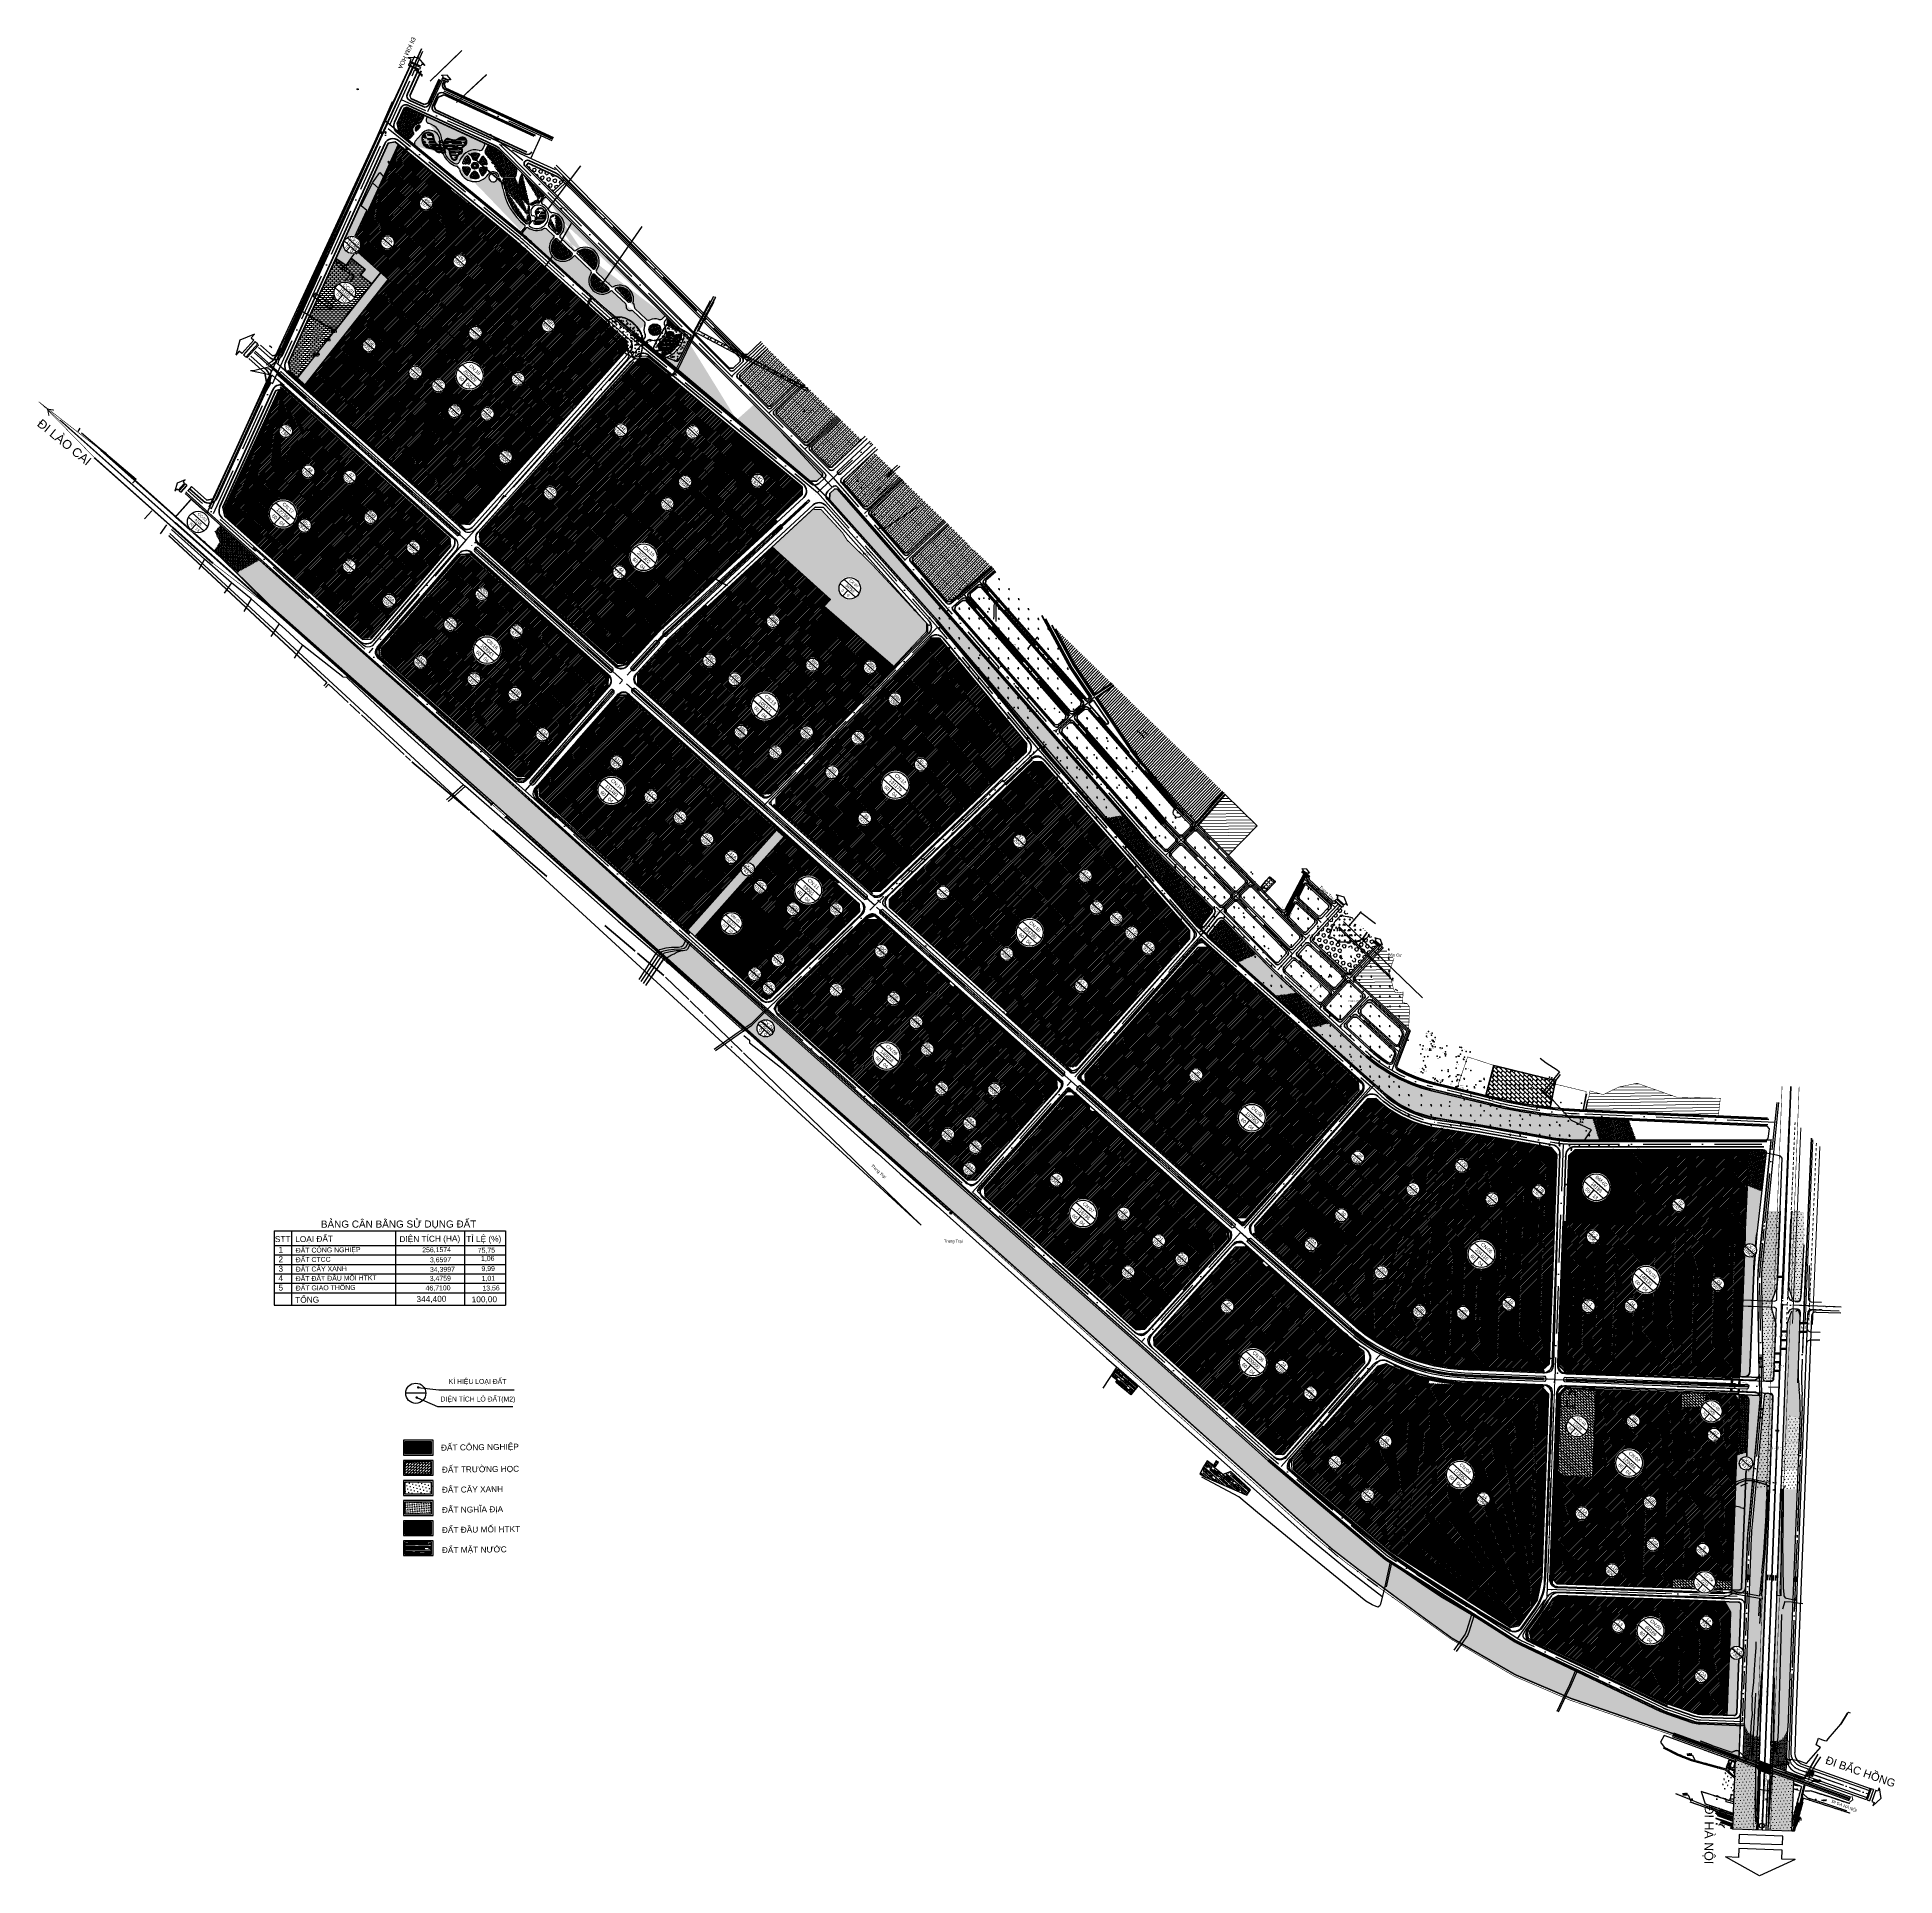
# Model space of a CAD drawing. Extents: x 577299 to 581055, y 2342699 to 2346415.
import ezdxf
from ezdxf.enums import TextEntityAlignment as Align

# ---------------------------------------------------------------- set-up
doc = ezdxf.new("R2010")
doc.units = 0
doc.header["$LTSCALE"] = 10
doc.header["$MEASUREMENT"] = 0
doc.set_wipeout_variables(frame=1)
for name, pattern in [('ACAD_ISO02W100', [15, 12, -3]), ('ACAD_ISO10W100', [18, 12, -3, 0, -3]), ('CENTER', [2, 1.25, -0.25, 0.25, -0.25]), ('DASHDOT', [1, 0.5, -0.25, 0, -0.25]), ('DOTX2', [0.5, 0, -0.5]), ('DUONG_MON', [3.5, 0, -1.5, 2]), ('DUONGDUT', [0.1875, 0.125, -0.0625]), ('HIDDEN', [0.375, 0.25, -0.125]), ('Tl-nbai2$0$CHAMCHAM', [0.48, 0.13, -0.35]), ('Tl-nbai2$0$DASHED', [1.5, 1, -0.5])]:
    doc.linetypes.add(name, pattern=pattern)
for name, color, linetype, lineweight in [('-duonght-ct', 1, 'Continuous', 30), ('-duonghtmorong', 212, 'ACAD_ISO02W100', 40), ('-h-o', 2, 'Continuous', 20), ('1-hchua', 200, 'Continuous', 40), ('1-hchungcu', 40, 'Continuous', 35), ('1-hcx', 102, 'Continuous', 30), ('1-hmo', 35, 'Continuous', 25), ('1-ho-ht', 50, 'Continuous', 20), ('1-htruong', 162, 'Continuous', 50), ('bo-bthumoi', 53, 'Continuous', 53), ('bo-cayxanh', 82, 'Continuous', 25), ('bo-chua', 200, 'Continuous', 35), ('bo-chungcu-tt', 30, 'Continuous', 25), ('bo-mo', 34, 'Continuous', 25), ('bo-o-ht', 2, 'Continuous', 25), ('bo-tdc', 32, 'Continuous', 50), ('dqh', 7, 'Continuous', 60), ('DuongQH', 7, 'Continuous', 60), ('he', 4, 'Continuous', 40), ('HTCayXanh', 82, 'Continuous', 20), ('HTTim-duong', 190, 'DASHDOT', 9), ('r-g-t-ke', 7, 'Continuous', 20), ('VACHSON', 7, 'Continuous', 15), ('w-o', 30, 'Continuous', 20), ('whe', 142, 'Continuous', 35), ('wlong-duong', 40, 'Continuous', 53)]:
    doc.layers.add(name, color=color, linetype=linetype, lineweight=lineweight)
for name, color, linetype in [('1', 2, 'Continuous'), ('AO-HO', 4, 'B_DAP1'), ('B', 67, 'Continuous'), ('BoCo', 103, 'Continuous'), ('CAY', 8, 'Continuous'), ('CAY-NN', 3, 'Continuous'), ('cayxanh', 74, 'Continuous'), ('CHU', 8, 'Continuous'), ('Cot-An', 251, 'Continuous'), ('DCT', 7, 'Continuous'), ('DG-MON', 8, 'DUONG_MON'), ('DIA_HINH', 8, 'Continuous'), ('dientich', 11, 'Continuous'), ('DUONG', 7, 'Continuous'), ('GHICHU', 7, 'Continuous'), ('HTCN', 192, 'Continuous'), ('HTDatKT', 37, 'Continuous'), ('HTDatTrong', 112, 'Continuous'), ('HTNghiaDia', 9, 'Continuous'), ('HTRanhTN', 147, 'Continuous'), ('HTTruongHoc', 40, 'Continuous'), ('kBoXungHT', 181, 'DUONGDUT'), ('KHUNG', 8, 'Continuous'), ('kThamCo', 114, 'Continuous'), ('KYHIEU', 2, 'Continuous'), ('L', 8, 'Continuous'), ('Long dg', 30, 'Continuous'), ('Lop_ao', 140, 'Continuous'), ('Lopcaodo', 7, 'Continuous'), ('LOPCHU', 7, 'Continuous'), ('Lopduong', 7, 'Continuous'), ('LOPKHUNG', 9, 'Continuous'), ('LOPSUOI', 190, 'Continuous'), ('moc', 8, 'Continuous'), ('MUONG', 4, 'Continuous'), ('MUONG-BS', 60, 'TALUYDONPHAI'), ('NEN', 8, 'Continuous'), ('POINT', 8, 'Continuous'), ('RANHGIOI', 8, 'DOTX2'), ('SDuongTim', 5, 'Continuous'), ('STALBL', 252, 'Continuous'), ('THUA', 60, 'Continuous'), ('THUAbo', 8, 'Continuous'), ('Tim dg', 6, 'CENTER'), ('Tl-nbai2$0$CHAMCHAM', 252, 'Tl-nbai2$0$CHAMCHAM'), ('Tl-nbai2$0$DANCU', 252, 'Continuous'), ('Tl-nbai2$0$ELECTRICITY', 252, 'Continuous'), ('Tl-nbai2$0$ELECTRICITY_HTL', 252, 'Continuous'), ('Tl-nbai2$0$GIAOTHONG', 252, 'Continuous'), ('Tl-nbai2$0$KHUNG', 252, 'Continuous'), ('Tl-nbai2$0$KYHIEU', 252, 'Continuous'), ('Tl-nbai2$0$SOTHUA', 252, 'Continuous'), ('Tl-nbai2$0$TALY', 252, 'Continuous'), ('Tl-nbai2$0$THUYVAN', 252, 'Continuous'), ('Topo1$0$AO', 252, 'Continuous'), ('Topo1$0$BOMUONG', 252, 'Continuous'), ('Topo1$0$CDIEN', 252, 'Continuous'), ('Topo1$0$HOUSE', 252, 'Continuous'), ('Topo1$0$TALUY', 252, 'Continuous'), ('Topo1$0$TX1', 252, 'Continuous'), ('Topo1$0$TYPE-HOUSE', 252, 'Continuous'), ('TUONG', 8, 'TUONGXAY'), ('Vhe', 5, 'Continuous'), ('via he', 2, 'Continuous')]:
    doc.layers.add(name, color=color, linetype=linetype)
doc.styles.add('1', font='VHTIME.TTF', dxfattribs={"height": 2})
doc.styles.add('2', font='VHTIME.TTF')
doc.styles.add('BIGFONT', font='VHARIAL.TTF', dxfattribs={"height": 10})
doc.styles.add('CHOA', font='VHAVAN.TTF', dxfattribs={"height": 500})
doc.styles.add('CHUHOA', font='VHARIALN.TTF')
doc.styles.add('CHUNHO', font='romans.shx')
doc.styles.add('CHUVN', font='vnsimple.shx')
doc.styles.add('ROMAND', font='romand', dxfattribs={"width": 0.7, "height": 1, "bigfont": 'vnd'})
doc.styles.add('sn', font='txt.shx', dxfattribs={"width": 0.8, "height": 1})
doc.styles.add('Topo1$0$VN1', font='vnsimple.shx', dxfattribs={"height": 4})
doc.linetypes.add('B_DAP1', pattern='A,0.5,[130,ltypeshp.shx,S=0.25,R=0,X=0,Y=0.25],0.05,[130,ltypeshp.shx,S=0.25,R=0,X=0,Y=0.25],1', length=1.55)
doc.linetypes.add('BOCAP_XAY', pattern='A,0.75,[147,LTTLL.SHX,S=0.1,R=0,X=0,Y=0],0.75', length=1.5)
doc.linetypes.add('MEPRUONGPHAI', pattern='A,0.2,[130,ltypeshp.shx,S=0.05,R=0,X=0,Y=0.08],0.15,[130,ltypeshp.shx,S=0.08,R=0,X=0,Y=0.1],0.2,[130,ltypeshp.shx,S=0.03,R=0,X=0,Y=0.05],0.2,[130,ltypeshp.shx,S=0.08,R=0,X=0,Y=0.1],0.15,[130,ltypeshp.shx,S=0.05,R=0,X=0,Y=0.08],0.2,-0.8', length=1.9)
doc.linetypes.add('TALUYDONPHAI', pattern='A,0,[130,ltypeshp.shx,S=0.125,R=0,X=0,Y=0.125],0.2,[130,ltypeshp.shx,S=0.25,R=0,X=0,Y=0.25],0.2,0', length=0.4)
doc.linetypes.add('TALUYDONTRAI', pattern='A,0,[130,ltypeshp.shx,S=0.125,R=0,X=0,Y=-0.125],0.2,[130,ltypeshp.shx,S=0.25,R=0,X=0,Y=-0.25],0.2,0', length=0.4)
doc.linetypes.add('TALUYKEPPHAI', pattern='A,0,[130,ltypeshp.shx,S=0.125,R=0,X=0,Y=0.125],0.2,[130,ltypeshp.shx,S=0.125,R=0,X=0,Y=0.125],0.2,[130,ltypeshp.shx,S=0.25,R=0,X=0,Y=0.25],0.2,0', length=0.6)
doc.linetypes.add('TALUYKEPTRAI', pattern='A,0,[130,ltypeshp.shx,S=0.125,R=0,X=0,Y=-0.125],0.2,[130,ltypeshp.shx,S=0.125,R=0,X=0,Y=-0.125],0.2,[130,ltypeshp.shx,S=0.25,R=0,X=0,Y=-0.25],0.2,0', length=0.6)
doc.linetypes.add('TUONGRAO', pattern='A,0.25,-0.1,[132,ltypeshp.shx,S=0.1,R=0,X=-0.1,Y=0],-0.1,1', length=1.45)
doc.linetypes.add('TUONGXAY', pattern='A,2,-0.8,[132,ltypeshp.shx,S=0.8,R=0,X=-0.8,Y=0],-0.8,8', length=11.6)
doc.dimstyles.get("Standard").update_dxf_attribs({"dimtxt": 0.18, "dimasz": 0.18, "dimexe": 0.18, "dimexo": 0.0625, "dimgap": 0.09, "dimtad": 0, "dimtih": 1, "dimtoh": 1, "dimdec": 4, "dimzin": 0, "dimdsep": 46, "dimtxsty": 'Standard', "dimcen": 0.09, "dimadec": 0, "dimazin": 0, "dimtfac": 1, "dimtdec": 4, "dimtofl": 0, "dimtmove": 0, "dimatfit": 3, "dimfxl": 1, "dimtolj": 1, "dimtzin": 0, "dimarcsym": 0})
pattern_1 = [(44.58224145, (-17089.494, 4285.579), (-4.387077064, 4.451522755), []), (44.58224145, (-17090.042, 4286.1354), (-4.387077064, 4.451522755), []), (44.58224145, (-17090.5906, 4286.692), (-4.387077064, 4.451522755), []), (44.58224145, (-17092.236, 4288.361), (-4.387077064, 4.451522755), [])]
pattern_2 = [(359.58224145, (-17089.4939, 4285.579), (0.015785906, 2.1650059602), [1.25, -1.25]), (59.58224145, (-17089.4939, 4285.579), (-1.8670572079, 1.0961739756), [1.25, -1.25]), (119.58224145, (-17088.861, 4286.657), (-1.8828431138, -1.0688319845), [1.25, -1.25])]
pattern_3 = [(318.21467, (581381.0807, 2344376.6203), (2.6653663, 2.9825865), []), (48.21467, (581381.0807, 2344376.6203), (-0.3172202, 5.647953), [4, -4])]
pattern_4 = [(225.7776545, (-1471791.1228, 1069184.581), (3.135294124, -3.05132033), [])]
pattern_5 = [(225.7776545, (-1471791.123, 1069184.581), (5.374789927, -5.23083485), []), (225.7776545, (-1471788.435, 1069181.966), (5.374789927, -5.23083485), [3.75, -1.875])]
pattern_6 = [(0.7777, (580027.7435, 2344380.381), (-0.084826, 6.249424), [])]
pattern_7 = [(318.2147, (577864.825, 2342974.838), (11.533823, -3.601518), [75, -10, 25, -5]), (318.2147, (577871.4494, 2342972.271), (0.702934, 8.290258), [15, -1.65, 30, -3.75]), (318.2147, (577869.521, 2342976.341), (21.619064, -14.826954), [40, -7, 20, -5])]
pattern_8 = [(269.514626, (580965.8098, 2346648.41), (2.1332186, -3.7682063), [2.5, -5]), (29.514626, (580965.8098, 2346648.41), (2.1967531, 3.7315246), [2.5, -5]), (329.514626, (580965.8098, 2346648.41), (4.3299716, -0.0366817), [-5, 2.5])]
pattern_9 = [(3.2147, (577864.825, 2342974.838), (3.15454, 6.24891), [0.875, -6.125]), (93.2147, (577865.262, 2342974.8625), (-3.834445, 5.8563667), [0.4375, -11.686856]), (93.2147, (577865.371, 2342974.8686), (-3.834445, 5.8563667), [0.35, -11.774356]), (93.2147, (577865.1527, 2342974.8564), (-3.834445, 5.8563667), [0.35, -11.774356]), (63.2147, (577865.4804, 2342974.875), (-3.834445, 5.856367), [0.28, -6.72]), (123.2147, (577865.0435, 2342974.85), (-6.988985, -0.392544), [0.28, -6.72])]
pattern_10 = [(3.2147, (577864.825, 2342974.838), (3.15454, 6.24891), [0.875, -6.125]), (93.2147, (577865.262, 2342974.8625), (-3.834445, 5.8563667), [0.4375, -11.686856]), (93.2147, (577865.371, 2342974.8686), (-3.834445, 5.8563667), [0.35, -11.774356]), (93.2147, (577865.1527, 2342974.8564), (-3.834445, 5.8563667), [0.35, -11.774356]), (63.2147, (577865.4804, 2342974.875), (-3.834445, 5.856367), [0.28, -6.72]), (123.2147, (577865.0435, 2342974.85), (-6.988985, -0.392544), [0.28, -6.72])]
pattern_11 = [(3.2147, (577864.825, 2342974.838), (3.15454, 6.24891), [0.875, -6.125]), (93.2147, (577865.262, 2342974.8625), (-3.834445, 5.8563667), [0.4375, -11.686856]), (93.2147, (577865.371, 2342974.8686), (-3.834445, 5.8563667), [0.35, -11.774356]), (93.2147, (577865.1527, 2342974.8564), (-3.834445, 5.8563667), [0.35, -11.774356]), (63.2147, (577865.4804, 2342974.875), (-3.834445, 5.856367), [0.28, -6.72]), (123.2147, (577865.0435, 2342974.85), (-6.988985, -0.392544), [0.28, -6.72])]
pattern_12 = [(3.21467, (581381.0807, 2344376.6203), (-0.07009643, 1.24803305), []), (48.21467, (581381.0807, 2344376.6203), (-2.636259, 2.3558732), [1.767767, -3.5355384])]
pattern_13 = [(318.2147, (577864.825, 2342974.838), (7.059941, 0.396529), [2.5, -7.5]), (48.2147, (577864.924, 2342973.073), (-0.396529, 7.059941), [2.5, -7.5])]
pattern_14 = [(318.21467, (581381.0807, 2344376.6203), (1.442672, 1.6143723), [1.25, -1.25]), (18.21467, (581381.0807, 2344376.6203), (-0.6767515, 2.0565766), [1.25, -1.25]), (78.21467, (581382.268, 2344377.011), (-2.1194234, 0.4422043), [1.25, -1.25])]
pattern_15 = [(318.21467, (579255.8356, 2345385.644), (1.4426718, 1.6143723), [1.25, -1.25]), (18.21467, (579255.8356, 2345385.644), (-0.6767515, 2.0565766), [1.25, -1.25]), (78.21467, (579257.023, 2345386.0348), (-2.1194234, 0.4422043), [1.25, -1.25])]
pattern_16 = [(269.514626, (580965.8098, 2346648.41), (2.1332186, -3.7682063), [2.5, -5]), (29.514626, (580965.8098, 2346648.41), (2.1967531, 3.7315246), [2.5, -5]), (329.514626, (580965.8098, 2346648.41), (4.3299716, -0.0366817), [-5, 2.5])]
pattern_17 = [(359.827675, (580965.8098, 2346648.4099), (0.9431351, 1.8721719), [0, -1.875])]
pattern_18 = [(359.8277, (580822.055, 2343710.5293), (0.943135, 1.872172), [0, -1.875])]
pattern_19 = [(359.827675, (580965.8098, 2346648.4099), (0.9431351, 1.8721719), [0, -1.875])]
pattern_20 = [(359.827675, (580965.8098, 2346648.4099), (0.9431351, 1.8721719), [0, -1.875])]
pattern_21 = [(359.82768, (580312.6662, 2344288.5223), (0.943135, 1.8721719), [0, -1.875])]
pattern_22 = [(359.58224145, (-17089.494, 4285.579), (11.036163596, 4.91966392), [75, -10, 25, -5]), (359.58224145, (-17082.826, 4288.0304), (-4.95138063, 6.686279224), [15, -1.65, 30, -3.75]), (359.58224145, (-17086.963, 4289.8107), (26.0237344026, 3.1603398148), [40, -7, 20, -5])]

# ---------------------------------------------------------------- blocks, each defined once
blk = doc.blocks.new('dct')
at = {"layer": 'Lopcaodo', "style": 'CHUNHO'}
blk.add_attdef('CAO_DO', (0, 0), '', height=4, dxfattribs=at)
blk = doc.blocks.new('CD')
at = {"layer": 'POINT'}
blk.add_point((0, 0), dxfattribs=at)
blk = doc.blocks.new('dc-2')
at = {"layer": 'KYHIEU'}
for p, q in [((-0.5, -0.5), (-0.5, 0.5)), ((-0.5, 0.5), (0.5, 0.5)), ((0, 0.5), (0, 0.7)), ((0.5, 0.5), (0.5, -0.5)), ((-0.5, 0), (-0.8, 0)), ((0.5, -0.5), (-0.5, -0.5)), ((0, -0.5), (0, -0.8)), ((0.5, 0), (0.7, 0))]:
    blk.add_line(p, q, dxfattribs=at)
blk.add_point((0, 0), dxfattribs=at)
blk = doc.blocks.new('A$C39CC28FB')
at = {"layer": 'KHUNG', "color": 7}
for p, q in [((1.1, 5.3), (1.2, 5.4)), ((1.1, 5.4), (1.1, 1.3)), ((1.1, 4.9), (1.4, 5.2)), ((1.1, 4.5), (1.5, 4.9)), ((1.1, 4.1), (1.6, 4.5)), ((1.1, 3.7), (1.6, 4.2)), ((1.1, 3.3), (1.8, 3.9)), ((1.1, 2.9), (1.9, 3.7)), ((1.1, 2.5), (2, 3.3)), ((1.1, 2.1), (1.8, 2.8)), ((1.1, 1.7), (2, 2.5)), ((1.1, 1.3), (2.1, 2.3)), ((1.1, 0.9), (2.2, 2)), ((1.1, 1.3), (1.1, 0.6)), ((1.1, 0.6), (1.1, 0.1)), ((1.1, 0.1), (1.1, 0)), ((1.1, 0), (1.7, 0)), ((1.4, 0.8), (2.3, 1.6)), ((2, 1), (2.1, 1.1))]:
    blk.add_line(p, q, dxfattribs=at)
for centre, radius, start, end in [((1.4, 1.7), 1.41, 132.6112, 205.806), ((0.8, 1.7), 0.886, 222.2554, 290.241), ((1.5, 3.3), 1.17, 126.1829, 208.9009), ((1.7, 4.6), 0.966, 123.9849, 203.8324), ((0.6, 4.6), 0.966, 336.1676, 56.0151), ((1.5, 1.7), 0.886, 249.759, 317.7446), ((0.8, 3.3), 1.17, 331.0991, 53.8171), ((0.9, 1.7), 1.41, 334.194, 47.3888)]:
    blk.add_arc(centre, radius, start, end, dxfattribs=at)
blk = doc.blocks.new('Tl-nbai2$0$LUA2')
at = {"layer": 'Tl-nbai2$0$KYHIEU'}
for p, q in [((-0.4, 0.5), (0, 0)), ((-0.4, 0), (0.4, 0)), ((0, 0), (0, 1.5)), ((0, 0), (0.4, 0.5)), ((-0.4, -0.2), (0.4, -0.2))]:
    blk.add_line(p, q, dxfattribs=at)
blk = doc.blocks.new('Tl-nbai2$0$KDAY')
at = {"layer": 'Tl-nbai2$0$KYHIEU'}
blk.add_lwpolyline([(0, 0), (0, 1.5)], dxfattribs=at)
blk.add_circle((0, 0), 0.25, dxfattribs=at)
blk = doc.blocks.new('Tl-nbai2$0$LIGHT')
at = {"layer": 'Tl-nbai2$0$ELECTRICITY_HTL'}
for points in [[(-1.1, 2.9, -0.523652), (0, 2.5, -0.549376)], [(0, 2.6, -0.420531), (-1.1, 2.8, -0.572241)], [(1.1, 2.9, 0.523652), (0, 2.5, 0.549376)], [(0, 2.6, 0.420531), (1.1, 2.8, 0.572241)]]:
    blk.add_lwpolyline(points, format="xyb", dxfattribs=at)
blk.add_lwpolyline([(0, 0), (0, 2.5)], dxfattribs=at)
for radius in [0.25, 0.125]:
    blk.add_circle((0, 0), radius, dxfattribs=at)
for centre, start, end in [((-0.9, 2.8), 146.5915, 201.9104), ((0.9, 2.8), 338.0896, 33.4085)]:
    blk.add_arc(centre, 0.178, start, end, dxfattribs=at)
blk = doc.blocks.new('STA_TIC')
blk.add_line((0, -0.04165), (0, 0.04165))
blk = doc.blocks.new('LBL_TIC')
blk.add_line((0, -0.04165), (0, 0.04165))
blk = doc.blocks.new('Topo1$0$CDT')
at = {"layer": 'Topo1$0$CDIEN'}
for p, q in [((-2.5, 0), (-1.7, 0.3)), ((-2.5, 0), (0, 0)), ((-2.5, 0), (-1.7, -0.3)), ((0, 0), (2.5, 0)), ((2.5, 0), (1.7, 0.3)), ((2.5, 0), (1.7, -0.3))]:
    blk.add_line(p, q, dxfattribs=at)
blk.add_circle((0, 0), 0.3, dxfattribs=at)
blk = doc.blocks.new('A$C637608E5')
at = {"layer": 'VACHSON'}
blk.add_hatch(color=256, dxfattribs=at).paths.add_polyline_path([(6, 1.2), (2.4, 1.2), (2.4, 1.8), (0, 1), (2.4, 0.3), (2.4, 0.9), (4, 0.9), (3.9, 0.3), (3.3, 0.3), (4.3, 0), (5.5, 0.3), (4.9, 0.3), (5, 0.9), (6, 0.9)])
blk = doc.blocks.new('KH1')
blk.add_wipeout([(-9.8, 12.4), (-7.9, 13.6), (-6.3, 14.4), (-5, 14.9), (-3, 15.5), (-1.7, 15.7), (0.6, 15.9), (0.6, 15.9), (2.7, 15.7), (4.3, 15.5), (5.9, 15), (8.1, 14.2), (9.8, 13.3), (11.4, 12.1), (13, 10.7), (14.3, 9.4), (15.4, 7.8), (16.2, 6.4), (17.2, 3.9), (17.8, 1.9), (18.1, -0.2), (18.1, -1.6), (17.9, -4.3), (17.4, -6.4), (16.7, -8.6), (15.7, -10.4), (13.8, -13.1), (12.1, -14.8), (10.2, -16.2), (7.4, -17.7), (5.5, -18.4), (3.6, -18.8), (0.6, -19.1), (-2.1, -18.9), (-3.9, -18.5), (-5.7, -17.9), (-7.1, -17.3), (-8.5, -16.5), (-10.2, -15.4), (-10.2, -15.4), (-12.9, -12.6), (-14.2, -10.9), (-15.4, -8.7), (-16.1, -6.5), (-16.8, -3.3), (-16.8, -1.6), (-16.6, 1.1), (-16.2, 3), (-15, 6.1), (-13.3, 8.9), (-12.1, 10.4)])
blk.add_line((16.9, -1.6), (-15.6, -1.6))
blk.add_circle((0.6, -1.6), 16.3)
blk = doc.blocks.new('1898')
at = {"layer": 'Vhe', "color": 5}
for p, q in [((12423.5, -118.5, -1), (12404.1, -128.4, -1)), ((12423.5, -118.5, -1), (12404.1, -128.4, -1)), ((12423.5, -118.5, -1), (12419.2, -124.2, -1)), ((12404.1, -128.4, -1), (12400.3, -149.1, -1)), ((12404.7, -143.4, -1), (12400.3, -149.1, -1)), ((12408.5, -146.3, -1), (12404.7, -143.4, -1)), ((12423, -127.1, -1), (12408.5, -146.3, -1)), ((12424.6, -128.3, 5.2), (12410.1, -147.4, 5.2)), ((12413.9, -150.3, 5.2), (12410.1, -147.4, 5.2)), ((12428.4, -131.2, 5.2), (12413.9, -150.3, 5.2)), ((12424.6, -128.3, 5.2), (12428.4, -131.2, 5.2))]:
    blk.add_line(p, q, dxfattribs=at)
at = {"layer": 'Vhe'}
blk.add_line((12429.7, -132.1, 5.2), (12415.2, -151.2, 5.2), dxfattribs=at)
at = {"layer": 'Vhe', "color": 5, "elevation": -1}
blk.add_lwpolyline([(12419.2, -124.2), (12423, -127.1)], dxfattribs=at)
blk = doc.blocks.new('vfgf')
blk.add_wipeout([(582058.2, 2343877.1), (582061.9, 2343876.5), (582064.8, 2343875.7), (582067, 2343874.9), (582070, 2343873.4), (582072, 2343872.2), (582075.1, 2343869.9), (582075.1, 2343869.9), (582077.5, 2343867.4), (582079.2, 2343865.4), (582080.8, 2343863), (582082.6, 2343859.5), (582083.6, 2343856.6), (582084.5, 2343853.3), (582084.9, 2343849.8), (582084.9, 2343846.7), (582084.6, 2343843.5), (582084.1, 2343841), (582082.6, 2343836.7), (582081.1, 2343833.6), (582079.2, 2343830.6), (582077.7, 2343828.8), (582074.4, 2343825.6), (582071.5, 2343823.5), (582068.1, 2343821.6), (582065, 2343820.4), (582059.7, 2343819.1), (582055.7, 2343818.9), (582051.6, 2343819.2), (582046.5, 2343820.4), (582043.4, 2343821.7), (582040.5, 2343823.2), (582036.6, 2343826.2), (582033.3, 2343829.5), (582031.5, 2343832), (582029.9, 2343834.6), (582028.9, 2343836.9), (582028, 2343839.4), (582027.2, 2343842.7), (582027.2, 2343842.7), (582026.7, 2343849.2), (582027.1, 2343852.7), (582028, 2343856.8), (582029.4, 2343860.3), (582032.1, 2343865), (582034.1, 2343867.2), (582037.2, 2343870.4), (582039.8, 2343872.4), (582044.8, 2343875), (582049.9, 2343876.5), (582053.2, 2343877)]).dxf.layer = 'KYHIEU'
at = {"layer": 'KYHIEU'}
for p, q in [((582080.1, 2343836), (582040.8, 2343870.6)), ((582070.8, 2343825.4), (582031.5, 2343860.1)), ((582051.2, 2343842.7), (582037.9, 2343827.7))]:
    blk.add_line(p, q, dxfattribs=at)
blk.add_circle((582055.8, 2343848), 27.1, dxfattribs=at)
blk = doc.blocks.new('DOT')
at = {"color": 0, "linetype": 'ByBlock'}
blk.add_line((-0.5, 0), (-1, 0), dxfattribs=at)
at = {"color": 0, "linetype": 'ByBlock', "const_width": 0.5}
blk.add_lwpolyline([(-0.25, 0, 1), (0.25, 0, 1)], format="xyb", close=True, dxfattribs=at)

msp = doc.modelspace()

# ---------------------------------------------------------------- hatches: boundary and pattern name
at = {"layer": '-h-o', "extrusion": (-8.80861e-05, -0.0001149, 1)}
h = msp.add_hatch(dxfattribs=at)
h.set_pattern_fill('ANSI31', color=256, scale=50, angle=-44.2223, style=0)
h.set_pattern_definition([(0.7776545, (-1471791.123, 1069184.581), (-0.084826342, 6.249424333), [])])
h.paths.add_polyline_path([(579707.7, 2344761.7), (579668.8, 2344801.4), (579646.2, 2344824.4), (579659.9, 2344839.9), (579668.5, 2344849.4), (579681, 2344863.3), (579700.3, 2344885.2), (579765.7, 2344821.4)])
h = msp.add_hatch(dxfattribs=at)
h.set_pattern_fill('ANSI31', color=256, scale=50, angle=-44.2223, style=0)
h.set_pattern_definition(pattern_6)
edge = h.paths.add_edge_path()
edge.add_line((580042.7, 2344553.4), (580020.8, 2344574.6))
edge.add_line((580020.8, 2344574.6), (579965, 2344515.7))
edge.add_arc((579968.6, 2344512.3), 5, 136.5613, 225.7777)
edge.add_line((579965.2, 2344508.7), (580072.2, 2344410.1))
edge.add_line((580072.2, 2344410.1), (580074, 2344455.1))
edge.add_line((580074, 2344455.1), (580069, 2344462.1))
edge.add_line((580069, 2344462.1), (580060.1, 2344463.7))
edge.add_line((580060.1, 2344463.7), (580060.9, 2344485.2))
edge.add_line((580060.9, 2344485.2), (580045.4, 2344483.4))
edge.add_line((580045.4, 2344483.4), (580041.1, 2344492.8))
edge.add_line((580041.1, 2344492.8), (580032.9, 2344525.9))
edge.add_line((580032.9, 2344525.9), (580042.7, 2344553.4))
h = msp.add_hatch(dxfattribs=at)
h.set_pattern_fill('ANSI31', color=256, scale=50, angle=-44.2223, style=0)
h.set_pattern_definition(pattern_6)
h.paths.add_polyline_path([(580438.9, 2344285.3), (580431.3, 2344246.7), (580445.4, 2344246.1), (580508.7, 2344243.3), (580582.7, 2344240), (580649.2, 2344237.1), (580691.7, 2344235.2), (580698.4, 2344234.9), (580702.5, 2344270.4), (580613.5, 2344272.8), (580534.3, 2344300.8), (580497.6, 2344293.3), (580465.6, 2344277.8)])
at = {"layer": '1-hchua', "extrusion": (-8.80861e-05, -0.0001149, 1)}
h = msp.add_hatch(dxfattribs=at)
h.set_pattern_fill('ANGLE', color=256, scale=25, angle=-44.2223, style=0)
h.set_pattern_definition([(315.77765, (578496.913, 2347106.175), (4.794932, 4.92689), [5, -1.875]), (45.77765, (578496.913, 2347106.175), (-4.92689, 4.794932), [5, -1.875])])
h.paths.add_polyline_path([(579791, 2344718.4), (579802.7, 2344708.2), (579782, 2344686.4), (579772.3, 2344696), (579784.2, 2344710.5)])
h = msp.add_hatch(dxfattribs=at)
h.set_pattern_fill('ANGLE', color=256, scale=25, angle=-44.2223, style=0)
h.set_pattern_definition([(315.77765, (578496.915, 2347106.175), (4.794932, 4.92689), [5, -1.875]), (45.77765, (578496.915, 2347106.175), (-4.92689, 4.794932), [5, -1.875])])
h.paths.add_polyline_path([(579778.2, 2344703.1), (579772.3, 2344696), (579782, 2344686.4), (579788.4, 2344693.2)])
at = {"layer": '1-hchungcu', "extrusion": (-8.80861e-05, -0.0001149, 1)}
h = msp.add_hatch(dxfattribs=at)
h.set_pattern_fill('BRASS', color=256, scale=30, angle=225.7777, style=0)
h.set_pattern_definition(pattern_5)
h.paths.add_polyline_path([(578840.2, 2345723.7), (578776, 2345786.1), (578719.9, 2345732.8), (578719.9, 2345725.8), (578776.1, 2345669.7), (578783.3, 2345669.6)])
h = msp.add_hatch(dxfattribs=at)
h.set_pattern_fill('BRASS', color=256, scale=30, angle=225.7777, style=0)
h.set_pattern_definition(pattern_5)
h.paths.add_polyline_path([(578915.8, 2345650), (578849.9, 2345714.2), (578792.9, 2345660), (578792.8, 2345653), (578849.9, 2345596), (578857.1, 2345595.9)])
h = msp.add_hatch(dxfattribs=at)
h.set_pattern_fill('BRASS', color=256, scale=30, angle=225.7777, style=0)
h.set_pattern_definition(pattern_5)
h.paths.add_polyline_path([(578965.9, 2345601.3), (578924.1, 2345642), (578865.3, 2345587.7), (578865.1, 2345580.8), (578899.4, 2345546.6), (578906.6, 2345546.5)])
h = msp.add_hatch(dxfattribs=at)
h.set_pattern_fill('BRASS', color=256, scale=30, angle=225.7777, style=0)
h.set_pattern_definition(pattern_5)
h.paths.add_polyline_path([(579043, 2345526.3), (578991.5, 2345576.4), (578931, 2345520.4), (578930.5, 2345513.2), (578971.1, 2345466.8), (578978, 2345466.5)])
h = msp.add_hatch(dxfattribs=at)
h.set_pattern_fill('BRASS', color=256, scale=30, angle=225.7777, style=0)
h.set_pattern_definition(pattern_5)
h.paths.add_polyline_path([(579051.4, 2345518.2), (578985.8, 2345457.6), (578985.4, 2345450.5), (579052.8, 2345373.3), (579059.8, 2345372.9), (579131.9, 2345439.7)])
h = msp.add_hatch(dxfattribs=at)
h.set_pattern_fill('BRASS', color=256, scale=30, angle=225.7777, style=0)
h.set_pattern_definition(pattern_5)
h.paths.add_polyline_path([(579141.8, 2345430.1), (579068.9, 2345362.7), (579068.5, 2345355.6), (579139, 2345275), (579146.1, 2345274.5), (579228.8, 2345345.5)])
edge = h.paths.add_edge_path()
edge.add_line((579196.5, 2345376.9), (579182.9, 2345390.2))
edge.add_arc((579202, 2345396.1), 20, 197.3091, 254.2462)
at = {"layer": '1-hcx', "extrusion": (-8.80861e-05, -0.0001149, 1)}
h = msp.add_hatch(dxfattribs=at)
h.set_pattern_fill('HEX', color=256, scale=30, angle=-44.2223, style=0)
h.set_pattern_definition([(315.7776545, (-1471791.123, 1069184.581), (4.530035865, 4.654704618), [3.75, -7.5]), (75.7776545, (-1471791.123, 1069184.581), (-6.296110379, 1.59577383), [3.75, -7.5]), (15.7776545, (-1471788.4354, 1069181.9656), (-1.766074514, 6.250478448), [3.75, -7.5])])
edge = h.paths.add_edge_path()
edge.add_line((578362.7, 2346123.8), (578358.5, 2346127.9))
edge.add_arc((578340.9, 2346110.2), 25, 45.0542, 65.1379)
edge.add_line((578351.4, 2346132.9), (578291.5, 2346160.6))
edge.add_line((578291.5, 2346160.6), (578288.5, 2346156.3))
edge.add_line((578288.5, 2346156.3), (578313.5, 2346131.4))
edge.add_line((578313.5, 2346131.4), (578341.4, 2346103.6))
edge.add_line((578341.4, 2346103.6), (578362.7, 2346123.8))
h = msp.add_hatch(dxfattribs=at)
h.set_pattern_fill('HEX', color=256, scale=30, angle=-44.2223, style=0)
h.set_pattern_definition([(315.7777, (580067.717, 2344822.732), (4.53004, 4.6547), [3.75, -7.5]), (75.7777, (580067.717, 2344822.732), (-6.29611, 1.59577), [3.75, -7.5]), (15.7777, (580070.404, 2344820.117), (-1.76607, 6.25048), [3.75, -7.5])])
edge = h.paths.add_edge_path(flags=16)
edge.add_arc((579950.4, 2344561.4), 14.1, -44.2223, 315.7777)
h.paths.add_polyline_path([(580011.2, 2344584.1), (579936.8, 2344656.4), (579878.4, 2344592.9), (579878.4, 2344588.5), (579948, 2344524.5), (579954.9, 2344524.7)])
h.paths.add_polyline_path([(579988.6, 2344606), (579959.5, 2344634.3), (579955.1, 2344635.7), (579948.8, 2344637.4), (579934.2, 2344639), (579922.2, 2344626.6), (579920.5, 2344622.6), (579914.6, 2344608.2), (579911.7, 2344597.2), (579921.6, 2344593.9), (579930.3, 2344586.5), (579954.9, 2344586.7), (579970.5, 2344587.8), (579979.7, 2344593.3)])
at = {"layer": '1-hmo', "extrusion": (-8.80861e-05, -0.0001149, 1)}
h = msp.add_hatch(dxfattribs=at)
h.set_pattern_fill('CROSS', color=256, scale=30, angle=-44.2223, style=0)
h.set_pattern_definition([(315.77765, (578496.913, 2347106.175), (10.605625, 0.143955), [3.75, -11.25]), (45.77765, (578496.949, 2347103.523), (-0.143955, 10.605625), [3.75, -11.25])])
h.paths.add_polyline_path([(579988.6, 2344606), (579959.5, 2344634.3), (579955.1, 2344635.7), (579948.8, 2344637.4), (579934.2, 2344639), (579922.2, 2344626.6), (579920.5, 2344622.6), (579914.6, 2344608.2), (579911.7, 2344597.2), (579921.6, 2344593.9), (579930.3, 2344586.5), (579954.9, 2344586.7), (579970.5, 2344587.8), (579979.7, 2344593.3)])
at = {"layer": '1-ho-ht', "extrusion": (-8.80861e-05, -0.0001149, 1)}
h = msp.add_hatch(dxfattribs=at)
h.set_pattern_fill('LINE', color=256, scale=35, angle=225.7777, style=0)
h.set_pattern_definition(pattern_4)
h.paths.add_polyline_path([(579472.6, 2345108.2), (579358, 2345219.7), (579397.6, 2345146.3), (579438.3, 2345085.9), (579467.1, 2345104.9)])
h = msp.add_hatch(dxfattribs=at)
h.set_pattern_fill('LINE', color=256, scale=35, angle=225.7777, style=0)
h.set_pattern_definition(pattern_4)
edge = h.paths.add_edge_path()
edge.add_line((579698.5, 2344888.4), (579475.6, 2345105.3))
edge.add_line((579475.6, 2345105.3), (579469.7, 2345101.5))
edge.add_line((579469.7, 2345101.5), (579447.7, 2345085.7))
edge.add_line((579447.7, 2345085.7), (579441.2, 2345081.4))
edge.add_line((579441.2, 2345081.4), (579517.7, 2344968.6))
edge.add_arc((580635.8, 2345856.9), 1428.1, 218.4695, 222.153)
edge.add_line((579577.1, 2344898.6), (579612.7, 2344858.6))
edge.add_line((579612.7, 2344858.6), (579643.8, 2344826.8))
edge.add_line((579643.8, 2344826.8), (579697.8, 2344887.5))
edge.add_line((579697.8, 2344887.5), (579698.5, 2344888.4))
at = {"layer": '1-htruong', "extrusion": (-8.80861e-05, -0.0001149, 1)}
h = msp.add_hatch(dxfattribs=at)
h.set_pattern_fill('BRICK', color=256, scale=25, angle=-44.2223, style=0)
h.set_pattern_definition([(315.7777, (580027.7435, 2344380.381), (4.35903, 4.47899), []), (45.7777, (580027.743, 2344380.381), (-8.958, 8.71806), [6.25, -6.25]), (45.7777, (580032.222, 2344376.022), (-8.958, 8.71806), [-6.25, 6.25])])
h.paths.add_polyline_path([(580228.1, 2344276.1), (580244.4, 2344336.9), (580348.8, 2344311.4), (580369.7, 2344306.9), (580368, 2344299.3), (580358.2, 2344251.9), (580325.1, 2344256.3), (580305, 2344259.5), (580273, 2344265.6), (580234.8, 2344274.5)])
at = {"layer": 'cayxanh'}
h = msp.add_hatch(dxfattribs=at)
h.set_pattern_fill('STARS', color=256, scale=10, angle=-0.4178, style=0)
h.set_pattern_definition(pattern_15)
edge = h.paths.add_edge_path()
edge.add_arc((578069, 2346228.6), 11.2, 111.5257, 209.7725)
edge.add_arc((578054.5, 2346220.3), 5.53, -14.2488, 29.7725, ccw=False)
edge.add_line((578059.8, 2346218.9), (578054.4, 2346212.4))
edge.add_arc((578049, 2346216.8), 7, 230.532, 320.532, ccw=False)
edge.add_line((578044.6, 2346211.4), (578031, 2346222.6))
edge.add_line((578031, 2346222.6), (578026.7, 2346241.1))
edge.add_line((578026.7, 2346241.1), (578040.6, 2346271.8))
edge.add_line((578040.6, 2346271.8), (578045.9, 2346273.7))
edge.add_line((578079.1, 2346258.4), (578045.9, 2346273.7))
edge.add_arc((578077.9, 2346255.7), 3, 335.2576, 425.2576)
edge.add_line((578080.6, 2346254.4), (578077.4, 2346247.5))
edge.add_arc((578066.5, 2346252.5), 12, 287.0439, 335.2576)
edge.add_arc((578080.6, 2346206.4), 36.2, 107.0439, 115.7831)
h = msp.add_hatch(dxfattribs=at)
h.set_pattern_fill('STARS', color=256, scale=10, angle=-0.4178, style=0)
h.set_pattern_definition(pattern_15)
edge = h.paths.add_edge_path()
edge.add_arc((578071.8, 2346229), 9, 106.1394, 186.6999)
edge.add_arc((578064.8, 2346228.2), 2, 186.6999, 320.8378)
edge.add_arc((578091.8, 2346206.2), 32.8, 126.9103, 140.8378, ccw=False)
edge.add_arc((578070.3, 2346234.8), 3, 306.9103, 470.0218)
h = msp.add_hatch(dxfattribs=at)
h.set_pattern_fill('STARS', color=256, scale=10, angle=-0.4178, style=0)
h.set_pattern_definition(pattern_15)
edge = h.paths.add_edge_path()
edge.add_arc((578080.6, 2346206.4), 36.2, 0.0291, 74.753)
edge.add_line((578118.2, 2346206.8), (578116.9, 2346206.4))
edge.add_line((578119.8, 2346200.2), (578118.2, 2346206.8))
edge.add_arc((578124.3, 2346183.2), 7.43, 14.971, 105.4113, ccw=False)
edge.add_arc((578767.8, 2346355.3), 658.6, 194.971, 195.7778)
edge.add_arc((578150.2, 2346180.8), 16.9, 195.7778, 228.1957)
edge.add_arc((578142.6, 2346172.2), 5.5, 228.1957, 341.6055)
edge.add_line((578147.8, 2346170.5), (578148.3, 2346172.7))
edge.add_arc((578157.1, 2346170.8), 9.01, 106.9724, 167.9682, ccw=False)
edge.add_arc((578152.6, 2346185.5), 6.41, 286.9724, 378.9539)
edge.add_arc((578164.6, 2346189.6), 6.25, 113.386, 198.9539, ccw=False)
edge.add_arc((578158.3, 2346204.1), 9.49, 293.386, 490.1731)
edge.add_arc((578141.7, 2346223.7), 16.2, 241.1684, 310.1731, ccw=False)
edge.add_arc((578129.7, 2346201.9), 8.68, 61.1684, 170.7491)
edge.add_arc((578113.5, 2346204.6), 7.8, 319.8028, 350.7491, ccw=False)
edge.add_line((578122.3, 2346190.4), (578124.4, 2346182))
edge.add_arc((578175.7, 2346204.9), 57.8, 203.7388, 208.6169)
edge.add_arc((578159.3, 2346195.9), 39.1, 208.6169, 246.1803)
edge.add_arc((578146.3, 2346166.5), 7, 246.1803, 343.6381)
edge.add_arc((578183.8, 2346155.5), 32.1, 86.0434, 163.6381)
edge.add_arc((578183.8, 2346155.5), 32.1, 74.8219, 86.0434)
edge.add_arc((578194.1, 2346193.3), 7, 254.8219, 335.2576)
edge.add_line((578200.4, 2346190.3), (578203.8, 2346197.7))
edge.add_arc((578201.1, 2346198.9), 3, 335.2576, 425.2576)
edge.add_line((578202.3, 2346201.6), (578090, 2346253.4))
edge.add_arc((578092, 2346248.1), 7, 155.2576, 254.753)
edge.add_arc((578088.8, 2346250.7), 3, 65.2576, 155.2576)
edge.add_line((578086.1, 2346251.9), (578085.7, 2346251))
h = msp.add_hatch(dxfattribs=at)
h.set_pattern_fill('STARS', color=256, scale=10, angle=-0.4178, style=0)
h.set_pattern_definition(pattern_15)
edge = h.paths.add_edge_path()
edge.add_arc((578183.8, 2346155.5), 25.6, 250.6668, 286.2122)
edge.add_arc((578190.4, 2346132.8), 2, 286.2122, 388.4395)
edge.add_line((578192.2, 2346133.8), (578187.8, 2346141.9))
edge.add_arc((578183.4, 2346139.5), 5, 28.4395, 148.4395)
edge.add_line((578179.1, 2346142.1), (578174.3, 2346134.3))
edge.add_arc((578176, 2346133.2), 2, 148.4395, 250.6668)
edge = h.paths.add_edge_path()
edge.add_arc((578197.5, 2346147.1), 5, 88.4395, 208.4395)
edge.add_line((578193.1, 2346144.8), (578197.5, 2346136.6))
edge.add_arc((578199.2, 2346137.6), 2, 208.4395, 310.6668)
edge.add_arc((578183.8, 2346155.5), 25.6, 310.6668, 346.2122)
edge.add_arc((578206.8, 2346149.9), 2, 346.2122, 448.4395)
edge.add_line((578206.8, 2346151.9), (578197.6, 2346152.1))
edge = h.paths.add_edge_path()
edge.add_arc((578197.9, 2346163.1), 5, 148.4395, 268.4395)
edge.add_line((578197.8, 2346158.1), (578207, 2346157.9))
edge.add_arc((578207, 2346159.9), 2, 268.4395, 370.6668)
edge.add_arc((578183.8, 2346155.5), 25.6, 10.6668, 46.2122)
edge.add_arc((578200.2, 2346172.6), 2, 46.2122, 148.4395)
edge.add_line((578198.5, 2346173.6), (578193.6, 2346165.7))
edge = h.paths.add_edge_path()
edge.add_line((578175.5, 2346177.2), (578179.9, 2346169.1))
edge.add_arc((578184.3, 2346171.5), 5, 208.4395, 328.4395)
edge.add_line((578188.5, 2346168.9), (578193.3, 2346176.7))
edge.add_arc((578191.6, 2346177.8), 2, 328.4395, 430.6668)
edge.add_arc((578183.8, 2346155.5), 25.6, 70.6668, 86.0434)
edge.add_arc((578183.8, 2346155.5), 25.6, 86.0434, 106.2122)
edge.add_arc((578177.2, 2346178.2), 2, 106.2122, 208.4395)
edge = h.paths.add_edge_path()
edge.add_line((578170.2, 2346174.4), (578174.6, 2346166.3))
edge.add_arc((578170.2, 2346163.9), 5, -91.5605, 28.4395, ccw=False)
edge.add_line((578170.1, 2346158.9), (578160.8, 2346159.1))
edge.add_arc((578160.9, 2346161.1), 2, 166.2122, 268.4395, ccw=False)
edge.add_arc((578183.8, 2346155.5), 25.6, 130.6668, 166.2122, ccw=False)
edge.add_arc((578168.4, 2346173.4), 2, 28.4395, 130.6668, ccw=False)
edge = h.paths.add_edge_path()
edge.add_arc((578169.8, 2346147.9), 5, 328.4395, 448.4395)
edge.add_line((578169.9, 2346152.9), (578160.7, 2346153.1))
edge.add_arc((578160.6, 2346151.1), 2, 88.4395, 190.6668)
edge.add_arc((578183.8, 2346155.5), 25.6, 190.6668, 226.2122)
edge.add_arc((578167.5, 2346138.5), 2, 226.2122, 328.4395)
edge.add_line((578169.2, 2346137.4), (578174, 2346145.3))
h = msp.add_hatch(dxfattribs=at)
h.set_pattern_fill('STARS', color=256, scale=10, angle=-0.4178, style=0)
h.set_pattern_definition(pattern_15)
edge = h.paths.add_edge_path()
edge.add_arc((578183.8, 2346155.5), 7, -0.4178, 359.5822)
edge = h.paths.add_edge_path(flags=16)
edge.add_arc((578183.8, 2346155.5), 3, -0.4178, 359.5822)
h = msp.add_hatch(dxfattribs=at)
h.set_pattern_fill('STARS', color=256, scale=10, angle=-0.4178, style=0)
h.set_pattern_definition(pattern_15)
edge = h.paths.add_edge_path()
edge.add_arc((578239.7, 2346135.9), 3, 202.548, 269.3137)
edge.add_arc((578123, 2346087.4), 123.5, 22.548, 47.2747)
edge.add_line((578239.7, 2346132.9), (578263.6, 2346132.6))
edge.add_arc((578263.7, 2346135.6), 3, 269.3137, 356.0961)
edge.add_arc((578337.7, 2346130.5), 71.2, 172.8192, 176.0961)
edge.add_line((578268.6, 2346151.5), (578267.1, 2346139.4))
edge.add_line((578268.6, 2346151.5), (578250.7, 2346169.4))
edge.add_ellipse((578203, 2346146.3), major_axis=(-39.7, 30.4), ratio=1, start_angle=-97.4708, end_angle=-77.1393)
edge.add_line((578250.7, 2346169.4), (578238.3, 2346181.7))
edge.add_line((578223.8, 2346191.7), (578213.2, 2346196.6))
edge.add_ellipse((578212, 2346193.9), major_axis=(0.02, 3), ratio=1, start_angle=-24.1965, end_angle=65.6753)
edge.add_line((578205.1, 2346186.2), (578209.2, 2346195.1))
edge.add_arc((578211.5, 2346183.2), 7, 155.2576, 227.2747)
h = msp.add_hatch(dxfattribs=at)
h.set_pattern_fill('STARS', color=256, scale=10, angle=-0.4178, style=0)
h.set_pattern_definition(pattern_15)
edge = h.paths.add_edge_path()
edge.add_line((578296.2, 2346045), (578291.3, 2346039.1))
edge.add_arc((578293.9, 2346046.9), 3, 320.532, 376.6568)
edge.add_arc((578293.5, 2346049.1), 3, 1.0923, 34.1829)
edge.add_arc((578311.6, 2346061.3), 18.8, 158.9997, 214.1829)
edge.add_arc((578287.5, 2346070.6), 7, 338.9997, 410.0403)
edge.add_arc((578337.7, 2346130.5), 71.2, 183.0477, 230.0403)
edge.add_arc((578289, 2346041), 3, 231.0886, 320.532)
edge.add_arc((578363, 2346132.6), 120.8, 190.6772, 231.0886)
edge.add_arc((578301.6, 2346049.2), 5.08, 181.0923, 196.6568)
edge.add_arc((578123, 2346087.4), 123.5, 10.6772, 18.1778)
edge.add_arc((578243.1, 2346126.8), 3, 89.3137, 198.1778)
edge.add_line((578243.1, 2346129.8), (578263.6, 2346129.6))
edge.add_arc((578263.6, 2346126.6), 3, 3.0477, 89.3137)
h = msp.add_hatch(dxfattribs=at)
h.set_pattern_fill('STARS', color=256, scale=10, angle=-0.4178, style=0)
h.set_pattern_definition(pattern_15)
edge = h.paths.add_edge_path()
edge.add_arc((578298.5, 2346083.6), 7, 230.1178, 300.5224)
edge.add_arc((578311.6, 2346061.3), 18.8, 87.1286, 120.5224)
edge.add_arc((578312.7, 2346083.1), 3, 267.1286, 346.1171)
edge.add_arc((578339.7, 2346076.4), 24.8, 128.4146, 166.1171)
edge.add_arc((578318.6, 2346116.8), 45.8, 148.6705, 237.4735)
edge.add_line((578324.3, 2346095.9), (578279.5, 2346140.6))
h = msp.add_hatch(dxfattribs=at)
h.set_pattern_fill('STARS', color=256, scale=10, angle=-0.4178, style=0)
h.set_pattern_definition(pattern_15)
edge = h.paths.add_edge_path()
edge.add_arc((578351, 2346019.4), 3, 226.4751, 312.0777)
edge.add_line((578334.6, 2346030.9), (578349, 2346017.3))
edge.add_arc((578339.4, 2346036), 7, 151.6825, 226.4751)
edge.add_arc((578308.6, 2346052.6), 28, 331.6825, 353.9273)
edge.add_arc((578343.4, 2346048.9), 7, 69.0603, 173.9273)
edge.add_arc((578337.8, 2346034.1), 22.8, 312.0777, 429.0603)
h = msp.add_hatch(dxfattribs=at)
h.set_pattern_fill('STARS', color=256, scale=10, angle=-0.4178, style=0)
h.set_pattern_definition(pattern_15)
edge = h.paths.add_edge_path()
edge.add_arc((578361.8, 2345989.9), 23.6, 130.7535, 322.1968)
edge.add_arc((578378, 2345977.3), 3, 322.1968, 406.4751)
edge.add_arc((578348.3, 2346005.4), 3, 46.4751, 130.7535)
edge.add_line((578350.4, 2346007.6), (578380.1, 2345979.5))
h = msp.add_hatch(dxfattribs=at)
h.set_pattern_fill('STARS', color=256, scale=10, angle=-0.4178, style=0)
h.set_pattern_definition(pattern_15)
edge = h.paths.add_edge_path()
edge.add_arc((578424.6, 2345949.6), 3, 226.4751, 326.0192)
edge.add_arc((578406.3, 2345961.9), 25, 326.0192, 486.9311)
edge.add_line((578391, 2345977.4), (578422.5, 2345947.4))
edge.add_arc((578393.1, 2345979.5), 3, 126.9311, 226.4751)
h = msp.add_hatch(dxfattribs=at)
h.set_pattern_fill('STARS', color=256, scale=10, angle=-0.4178, style=0)
h.set_pattern_definition(pattern_15)
edge = h.paths.add_edge_path()
edge.add_arc((578452.6, 2345906.5), 3, 304.0093, 406.4751)
edge.add_arc((578441.3, 2345923.2), 23.2, 148.941, 304.0093)
edge.add_line((578426.1, 2345935.7), (578454.6, 2345908.6))
edge.add_arc((578424, 2345933.6), 3, 46.4751, 148.941)
h = msp.add_hatch(dxfattribs=at)
h.set_pattern_fill('STARS', color=256, scale=10, angle=-0.4178, style=0)
h.set_pattern_definition(pattern_15)
edge = h.paths.add_edge_path()
edge.add_arc((578495.1, 2345882.6), 3, 226.4751, 284.7827)
edge.add_arc((578476.5, 2345885.9), 24.1, 351.8191, 466.9419)
edge.add_line((578468.3, 2345903.9), (578493.1, 2345880.4))
edge.add_arc((578497.4, 2345882.9), 3, 273.6028, 351.8191)
edge.add_arc((578498.1, 2345871.3), 8.65, 93.6028, 104.7827)
edge.add_arc((578470.4, 2345906.1), 3, 106.9419, 226.4751)
h = msp.add_hatch(dxfattribs=at)
h.set_pattern_fill('STARS', color=256, scale=10, angle=-0.4178, style=0)
h.set_pattern_definition(pattern_15)
edge = h.paths.add_edge_path(flags=16)
edge.add_arc((578557.4, 2345813.4), 13.6, -76.6878, 4.0387, ccw=False)
edge.add_arc((578563.3, 2345791.4), 9.15, 107.8551, 272.4634)
edge.add_arc((578562.7, 2345806.9), 24.7, 272.4634, 379.1647)
edge.add_arc((578578.6, 2345812.5), 7.83, 19.1647, 166.0788)
edge = h.paths.add_edge_path()
edge.add_line((578559.6, 2345769.7), (578529.8, 2345794.4))
edge.add_arc((578547.8, 2345824.3), 55.9, 282.1611, 352.9432)
edge.add_line((578529.5, 2345798.7), (578532.3, 2345801.8))
edge.add_ellipse((578531.7, 2345796.7), major_axis=(0.02, 3), ratio=1, start_angle=48.492, end_angle=140.6437)
edge.add_arc((578537.5, 2345797.1), 7, 69.2442, 138.0743)
edge.add_arc((578547.8, 2345824.3), 22.1, 249.2442, 386.9044)
edge.add_line((578568.5, 2345842.1), (578573.3, 2345847.5))
edge.add_arc((578573.7, 2345837.5), 7, 138.0743, 206.9044)
edge.add_line((578603.2, 2345817.4), (578573.2, 2345847.4))
h = msp.add_hatch(dxfattribs=at)
h.set_pattern_fill('STARS', color=256, scale=10, angle=-0.4178, style=0)
h.set_pattern_definition(pattern_15)
edge = h.paths.add_edge_path()
edge.add_arc((578547.8, 2345824.3), 11.9, -0.4178, 359.5822)
h = msp.add_hatch(dxfattribs=at)
h.set_pattern_fill('STARS', color=256, scale=10, angle=-0.4178, style=0)
h.set_pattern_definition(pattern_15)
h.paths.add_polyline_path([(578917, 2345502), (578911.5, 2345502.3), (578901.6, 2345493.1), (578901, 2345480.3), (578976, 2345396.4), (579038.1, 2345326.8), (579045.6, 2345355.1)])
h = msp.add_hatch(dxfattribs=at)
h.set_pattern_fill('STARS', color=256, scale=10, angle=-0.4178, style=0)
h.set_pattern_definition(pattern_2)
h.paths.add_polyline_path([(577658.1, 2345415.9), (577668.4, 2345395.1), (577662.3, 2345384.2), (577656.3, 2345377.4), (577701.8, 2345332.9), (577747.5, 2345358.6), (577669.8, 2345428.2), (577669, 2345428)])
h = msp.add_hatch(dxfattribs=at)
h.set_pattern_fill('STARS', color=256, scale=10, angle=-0.4178, style=0)
h.set_pattern_definition(pattern_2)
h.paths.add_polyline_path([(577747.5, 2345358.6), (577701.8, 2345332.9), (577771.6, 2345264.6), (577788.6, 2345249.6), (577832.8, 2345282.1)])
h = msp.add_hatch(dxfattribs=at)
h.set_pattern_fill('STARS', color=256, scale=10, angle=-0.4178, style=0)
h.set_pattern_definition(pattern_15)
h.paths.add_polyline_path([(579145.1, 2345241.4), (579045.6, 2345355.1), (579038.1, 2345326.8), (579070.5, 2345290.6), (579116.6, 2345239), (579119.2, 2345236.1), (579143.8, 2345206.4)])
h = msp.add_hatch(dxfattribs=at)
h.set_pattern_fill('STARS', color=256, scale=10, angle=-0.4178, style=0)
h.set_pattern_definition(pattern_2)
h.paths.add_polyline_path([(577832.8, 2345282.1), (577788.6, 2345249.6), (577921.5, 2345132.2), (577985.3, 2345146.1), (577952, 2345175.4)])
h = msp.add_hatch(dxfattribs=at)
h.set_pattern_fill('STARS', color=256, scale=10, angle=-0.4178, style=0)
h.set_pattern_definition(pattern_15)
h.paths.add_polyline_path([(579145.1, 2345241.4), (579143.8, 2345206.4), (579207.5, 2345129.5), (579246.6, 2345125.3)])
h = msp.add_hatch(dxfattribs=at)
h.set_pattern_fill('STARS', color=256, scale=10, angle=-0.4178, style=0)
h.set_pattern_definition(pattern_2)
h.paths.add_polyline_path([(577985.3, 2345146.1), (577921.5, 2345132.2), (578203.1, 2344883.4), (578244.4, 2344917.2)])
h = msp.add_hatch(dxfattribs=at)
h.set_pattern_fill('STARS', color=256, scale=10, angle=-0.4178, style=0)
h.set_pattern_definition(pattern_15)
h.paths.add_polyline_path([(579343.7, 2345014.3), (579280.3, 2345086.8), (579246.6, 2345125.3), (579207.5, 2345129.5), (579235.3, 2345095.9), (579290.9, 2345029)])
h = msp.add_hatch(dxfattribs=at)
h.set_pattern_fill('STARS', color=256, scale=10, angle=-0.4178, style=0)
h.set_pattern_definition(pattern_15)
h.paths.add_polyline_path([(579352.8, 2345003.8), (579343.7, 2345014.3), (579290.9, 2345029), (579351.7, 2344955.8), (579415.8, 2344882.6), (579456.8, 2344835.9), (579494.3, 2344842.1)])
h = msp.add_hatch(dxfattribs=at)
h.set_pattern_fill('STARS', color=256, scale=10, angle=-0.4178, style=0)
h.set_pattern_definition(pattern_2)
h.paths.add_polyline_path([(578287.8, 2344878.9), (578244.4, 2344917.2), (578203.1, 2344883.4), (578215.4, 2344872.5), (578330.8, 2344769.4), (578382.9, 2344793.1)])
h = msp.add_hatch(dxfattribs=at)
h.set_pattern_fill('STARS', color=256, scale=10, angle=-0.4178, style=0)
h.set_pattern_definition(pattern_2)
h.paths.add_polyline_path([(578382.9, 2344793.1), (578330.8, 2344769.4), (578478.3, 2344637.6), (578486.6, 2344630.1), (578550.8, 2344641.8)])
h = msp.add_hatch(dxfattribs=at)
h.set_pattern_fill('STARS', color=256, scale=10, angle=-0.4178, style=0)
h.set_pattern_definition(pattern_15)
h.paths.add_polyline_path([(579578.9, 2344750.9), (579562.4, 2344767.7, -0.006733), (579536.1, 2344795.2), (579532.7, 2344749.5), (579570.3, 2344706.6)])
h = msp.add_hatch(dxfattribs=at)
h.set_pattern_fill('STARS', color=256, scale=10, angle=-0.4178, style=0)
h.set_pattern_definition(pattern_15)
h.paths.add_polyline_path([(579629.3, 2344699.6), (579578.9, 2344750.9), (579570.3, 2344706.6), (579607.8, 2344663.8), (579614.4, 2344656.3)])
h = msp.add_hatch(dxfattribs=at)
h.set_pattern_fill('STARS', color=256, scale=10, angle=-0.4178, style=0)
h.set_pattern_definition(pattern_15)
h.paths.add_polyline_path([(579675.1, 2344647.2), (579674.8, 2344653.2), (579629.3, 2344699.6), (579614.4, 2344656.3), (579647.1, 2344619), (579652.3, 2344619.1)])
h = msp.add_hatch(dxfattribs=at)
h.set_pattern_fill('STARS', color=256, scale=10, angle=-0.4178, style=0)
h.set_pattern_definition(pattern_2)
h.paths.add_polyline_path([(578550.8, 2344641.8), (578486.6, 2344630.1), (578608.8, 2344520.8), (578663.6, 2344540.1)])
h = msp.add_hatch(dxfattribs=at)
h.set_pattern_fill('STARS', color=256, scale=10, angle=-0.4178, style=0)
h.set_pattern_definition(pattern_15)
h.paths.add_polyline_path([(579764.2, 2344562), (579697.4, 2344630.1), (579692.1, 2344629.9), (579669.4, 2344601.9), (579669.8, 2344596.1), (579726.4, 2344545.6)])
h = msp.add_hatch(dxfattribs=at)
h.set_pattern_fill('STARS', color=256, scale=10, angle=-0.4178, style=0)
h.set_pattern_definition(pattern_15)
h.paths.add_polyline_path([(579845.8, 2344483.4), (579799.9, 2344525.6), (579792.6, 2344533), (579764.2, 2344562), (579726.4, 2344545.6), (579802.8, 2344477.5)])
h = msp.add_hatch(dxfattribs=at)
h.set_pattern_fill('STARS', color=256, scale=10, angle=-0.4178, style=0)
h.set_pattern_definition(pattern_2)
h.paths.add_polyline_path([(578663.6, 2344540.1), (578608.8, 2344520.8), (578616, 2344514.4), (578710, 2344430.8), (578776.1, 2344438.6)])
h = msp.add_hatch(dxfattribs=at)
h.set_pattern_fill('STARS', color=256, scale=10, angle=-0.4178, style=0)
h.set_pattern_definition(pattern_15)
h.paths.add_polyline_path([(579911.8, 2344422.6), (579892.3, 2344440.5), (579886.6, 2344445.7), (579845.8, 2344483.4), (579802.8, 2344477.5), (579874.3, 2344413.7)])
h = msp.add_hatch(dxfattribs=at)
h.set_pattern_fill('STARS', color=256, scale=10, angle=-0.4178, style=0)
h.set_pattern_definition(pattern_2)
h.paths.add_polyline_path([(578776.8, 2344438), (578776.1, 2344438.6), (578710, 2344430.8), (578830.9, 2344323.1), (578974.9, 2344195.6), (579024.2, 2344217.3)])
h = msp.add_hatch(dxfattribs=at)
h.set_pattern_fill('STARS', color=256, scale=10, angle=-0.4178, style=0)
h.set_pattern_definition(pattern_15)
h.paths.add_polyline_path([(580079.6, 2344257.2), (580110.9, 2344244.7), (580111.7, 2344287.8, -0.113521), (579978.7, 2344360.9), (579911.8, 2344422.6), (579874.3, 2344413.7), (579933, 2344361.4), (579982.2, 2344317.5), (579993.1, 2344309.1), (580029, 2344284.7)])
h = msp.add_hatch(dxfattribs=at)
h.set_pattern_fill('STARS', color=256, scale=10, angle=-0.4178, style=0)
h.set_pattern_definition(pattern_2)
h.paths.add_polyline_path([(580029, 2344284.7), (579993.1, 2344309.1), (579982.5, 2344317.2), (580001, 2344300.7), (580023.7, 2344280.2), (580051.8, 2344259.1), (580080.6, 2344243.9), (580109.1, 2344234), (580155, 2344225.7), (580188, 2344220.6), (580134.6, 2344235.2), (580079.6, 2344257.2)])
h = msp.add_hatch(dxfattribs=at)
h.set_pattern_fill('STARS', color=256, scale=10, angle=-0.4178, style=0)
h.set_pattern_definition(pattern_15)
h.paths.add_polyline_path([(580296, 2344202), (580290.9, 2344245.2, -0.013826), (580242.3, 2344255.7), (580119.2, 2344285.7, -0.005725), (580111.7, 2344287.8), (580110.9, 2344244.7), (580134.6, 2344235.2), (580188.2, 2344220.6), (580217.7, 2344216.1)])
h = msp.add_hatch(dxfattribs=at)
h.set_pattern_fill('STARS', color=256, scale=10, angle=-0.4178, style=0)
h.set_pattern_definition(pattern_2)
h.paths.add_polyline_path([(579024.2, 2344217.3), (578974.9, 2344195.6), (579131.1, 2344057.4), (579202.4, 2343994), (579270.5, 2343998.3), (579184.7, 2344074.2)])
h = msp.add_hatch(dxfattribs=at)
h.set_pattern_fill('STARS', color=256, scale=10, angle=-0.4178, style=0)
h.set_pattern_definition(pattern_15)
h.paths.add_polyline_path([(580457.6, 2344186), (580444.4, 2344229.6), (580433.2, 2344230.1), (580416, 2344230.9, -0.035009), (580290.9, 2344245.2), (580296, 2344202), (580360.2, 2344190.5), (580372, 2344188.5), (580387.4, 2344186.6), (580398.4, 2344186), (580402.8, 2344186)])
h = msp.add_hatch(dxfattribs=at)
h.set_pattern_fill('STARS', color=256, scale=10, angle=-0.4178, style=0)
h.set_pattern_definition(pattern_15)
h.paths.add_polyline_path([(580532.1, 2344186), (580516.9, 2344226.4), (580444.4, 2344229.6), (580457.6, 2344186)])
h = msp.add_hatch(dxfattribs=at)
h.set_pattern_fill('STARS', color=256, scale=10, angle=-0.4178, style=0)
h.set_pattern_definition(pattern_14)
edge = h.paths.add_edge_path()
edge.add_arc((580789.3, 2344160.5), 6, 353.2929, 450.0014)
edge.add_line((580789.3, 2344166.5), (580759.5, 2344166.5))
edge.add_line((580759.5, 2344166.5), (580759.5, 2344164))
edge.add_line((580759.5, 2344164), (580756.6, 2344094.7))
edge.add_line((580756.6, 2344094.7), (580786.3, 2344083.2))
edge.add_line((580786.3, 2344083.2), (580795.3, 2344159.8))
h = msp.add_hatch(dxfattribs=at)
h.set_pattern_fill('STARS', color=256, scale=10, angle=-0.4178, style=0)
h.set_pattern_definition(pattern_14)
h.paths.add_polyline_path([(580786.3, 2344083.2), (580756.6, 2344094.7), (580752.9, 2344005.8), (580741.8, 2343707.4), (580749.9, 2343707.1, 0.412924), (580762.3, 2343718.6), (580770.1, 2343919.1), (580776.2, 2343997.2)])
h = msp.add_hatch(dxfattribs=at)
h.set_pattern_fill('STARS', color=256, scale=10, angle=-0.4178, style=0)
h.set_pattern_definition(pattern_2)
h.paths.add_polyline_path([(579270.5, 2343998.3), (579202.4, 2343994), (579456.5, 2343768), (579530.1, 2343768.9), (579526.7, 2343772)])
h = msp.add_hatch(dxfattribs=at)
h.set_pattern_fill('STARS', color=256, scale=10, angle=-0.4178, style=0)
h.set_pattern_definition(pattern_2)
h.paths.add_polyline_path([(579530.1, 2343768.9), (579456.5, 2343768), (579624, 2343619), (579676, 2343638.2)])
h = msp.add_hatch(dxfattribs=at)
h.set_pattern_fill('STARS', color=256, scale=10, angle=-0.4178, style=0)
h.set_pattern_definition(pattern_2)
edge = h.paths.add_edge_path()
edge.add_line((580740.6, 2343671.4), (580748.4, 2343671.1))
edge.add_arc((580748, 2343659.1), 12, -2.2075, 88.0359, ccw=False)
edge.add_line((580760, 2343658.7), (580759.1, 2343635.6))
edge.add_line((580759.1, 2343635.6), (580739.6, 2343635.7))
edge.add_line((580739.6, 2343635.7), (580740.6, 2343671.4))
h = msp.add_hatch(dxfattribs=at)
h.set_pattern_fill('STARS', color=256, scale=10, angle=-0.4178, style=0)
h.set_pattern_definition(pattern_14)
h.paths.add_polyline_path([(580782.9, 2343663.2), (580782.7, 2343666.4, 0.078712), (580781.5, 2343670), (580748.4, 2343671.1, -0.415458), (580760, 2343658.7), (580755.7, 2343546.9), (580757.6, 2343546.6), (580759, 2343546.2), (580760.1, 2343545.8), (580761.6, 2343545), (580762.6, 2343544.4), (580764.1, 2343543.2), (580765.4, 2343542), (580766.2, 2343541), (580767, 2343539.8), (580767.9, 2343538), (580768.4, 2343536.6), (580768.8, 2343534.9), (580769, 2343533.1), (580769, 2343531.6), (580768.8, 2343530), (580768.5, 2343528.7), (580767.8, 2343526.6), (580767, 2343525), (580766.1, 2343523.6), (580765.3, 2343522.6), (580763.7, 2343521.1), (580762.2, 2343520), (580760.5, 2343519.1), (580758.9, 2343518.5), (580756.3, 2343517.9), (580754.6, 2343517.8), (580754, 2343501.5), (580764.6, 2343501.2), (580768.1, 2343500.4)])
h = msp.add_hatch(dxfattribs=at)
h.set_pattern_fill('STARS', color=256, scale=10, angle=-0.4178, style=0)
h.set_pattern_definition(pattern_2)
h.paths.add_polyline_path([(579676, 2343638.2), (579624, 2343619), (579784, 2343476.7), (579849, 2343486.3), (579788.1, 2343537.8)])
h = msp.add_hatch(dxfattribs=at)
h.set_pattern_fill('STARS', color=256, scale=10, angle=-0.4178, style=0)
h.set_pattern_definition(pattern_2)
h.paths.add_polyline_path([(580759.1, 2343635.6), (580739.6, 2343635.7), (580738.3, 2343601.3), (580737, 2343570.3), (580736, 2343548.6), (580756, 2343555.7)])
h = msp.add_hatch(dxfattribs=at)
h.set_pattern_fill('STARS', color=256, scale=10, angle=-0.4178, style=0)
h.set_pattern_definition(pattern_14)
edge = h.paths.add_edge_path()
edge.add_line((580725.4, 2343276.6), (580725.3, 2343274))
edge.add_line((580725.3, 2343274), (580726.3, 2343274.4))
edge.add_line((580726.3, 2343274.4), (580746.1, 2343270.9))
edge.add_arc((580741.5, 2343282), 12, 292.6103, 357.7925)
edge.add_line((580753.5, 2343281.5), (580757.4, 2343382.7))
edge.add_line((580757.4, 2343382.7), (580767.8, 2343496.9))
edge.add_line((580767.8, 2343496.9), (580763.3, 2343497.9))
edge.add_line((580763.3, 2343497.9), (580753.8, 2343497.6))
edge.add_line((580753.8, 2343497.6), (580753.6, 2343491.3))
edge.add_line((580753.6, 2343491.3), (580753.7, 2343491.3))
edge.add_line((580753.7, 2343491.3), (580753.6, 2343491.2))
edge.add_line((580753.6, 2343491.2), (580745.5, 2343281.8))
edge.add_arc((580739.5, 2343282.1), 6, 267.9655, 357.7925, ccw=False)
edge.add_line((580739.3, 2343276.1), (580725.4, 2343276.6))
h = msp.add_hatch(dxfattribs=at)
h.set_pattern_fill('STARS', color=256, scale=10, angle=-0.4178, style=0)
h.set_pattern_definition(pattern_2)
h.paths.add_polyline_path([(579849, 2343486.3), (579784, 2343476.7), (579846.1, 2343421.5), (579917.1, 2343359.2), (579987.9, 2343305.7), (580039.4, 2343328.8), (580024.3, 2343338.4)])
h = msp.add_hatch(dxfattribs=at)
h.set_pattern_fill('STARS', color=256, scale=10, angle=-0.4178, style=0)
h.set_pattern_definition(pattern_2)
h.paths.add_polyline_path([(580039.4, 2343328.8), (579987.9, 2343305.7), (580028.5, 2343275.1), (580159.3, 2343179.2), (580221.1, 2343143.6), (580266, 2343185.2)])
h = msp.add_hatch(dxfattribs=at)
h.set_pattern_fill('STARS', color=256, scale=10, angle=-0.4178, style=0)
h.set_pattern_definition(pattern_2)
h.paths.add_polyline_path([(580297.2, 2343166, -0.038045), (580286.9, 2343171.9), (580266, 2343185.2), (580221.1, 2343143.6), (580287.9, 2343105.1), (580400.2, 2343057.2), (580447.3, 2343041), (580496.9, 2343071.5)])
h = msp.add_hatch(dxfattribs=at)
h.set_pattern_fill('STARS', color=256, scale=10, angle=-0.4178, style=0)
h.set_pattern_definition(pattern_2)
h.paths.add_polyline_path([(580742.9, 2343002.3), (580661.2, 2343005.5, -0.072831), (580647, 2343008.1), (580594.2, 2343026.1, -0.028403), (580583.7, 2343030.4), (580496.9, 2343071.5), (580447.3, 2343041), (580611.8, 2342984.3), (580740.2, 2342937.4)])
at = {"layer": 'DuongQH', "extrusion": (-8.80861e-05, -0.0001149, 1)}
h = msp.add_hatch(color=256, dxfattribs=at)
edge = h.paths.add_edge_path()
edge.add_arc((579146.6, 2344039), 1.99, 0, 360)
at = {"layer": 'HTCayXanh'}
h = msp.add_hatch(dxfattribs=at)
h.set_pattern_fill('SWAMP', color=256, scale=7, angle=44.5822, style=0)
h.set_pattern_definition([(3.2147, (577864.825, 2342974.838), (3.15454, 6.24891), [0.875, -6.125]), (93.2147, (577865.262, 2342974.8624), (-3.834445, 5.8563667), [0.4375, -11.686856]), (93.2147, (577865.371, 2342974.8685), (-3.834445, 5.8563667), [0.35, -11.774356]), (93.2147, (577865.1526, 2342974.8562), (-3.834445, 5.8563667), [0.35, -11.774356]), (63.2147, (577865.48, 2342974.8746), (-3.834445, 5.856367), [0.28, -6.72]), (123.2147, (577865.0434, 2342974.85), (-6.988985, -0.392544), [0.28, -6.72])])
h.paths.add_polyline_path([(577916.6, 2346043.1), (577911.7, 2346032.3), (577887.9, 2345978.6)])
at = {"layer": 'HTCayXanh', "extrusion": (-8.80861e-05, -0.0001149, 1)}
h = msp.add_hatch(dxfattribs=at)
h.set_pattern_fill('SWAMP', color=256, scale=7, angle=44.5822, style=0)
h.set_pattern_definition(pattern_10)
h.paths.add_polyline_path([(580805.7, 2343853), (580806, 2343859.2, -0.055167), (580806.4, 2343861.9), (580810.3, 2343961.6), (580813.4, 2344042.3), (580798.6, 2344042.5), (580787.4, 2343931.6, 0.029251), (580785.9, 2343896.6), (580786.6, 2343853.2)])
h.paths.add_polyline_path([(580816.4, 2343889, 0.079475), (580817.1, 2343892.6), (580822.9, 2344042.3), (580813.4, 2344042.3), (580810.3, 2343961.6), (580806.4, 2343861.9, -0.023242), (580806.8, 2343863)])
h.paths.add_polyline_path([(580813.7, 2343902), (580813.6, 2343900.5), (580816.1, 2343900.4, -0.414214), (580816.4, 2343900.6, -1), (580816.4, 2343900.1, -0.414214), (580816.1, 2343900.4), (580813.6, 2343900.5), (580813.6, 2343899), (580808.8, 2343899.2), (580808.9, 2343902.2)], flags=16)
h.paths.add_polyline_path([(580811.4, 2343901.9), (580811.3, 2343901.6), (580812, 2343901.2), (580812.1, 2343901.4), (580812.1, 2343901), (580811.7, 2343900.8), (580811.9, 2343901.1), (580811.3, 2343901.4), (580811.3, 2343901.1), (580811.3, 2343900.3), (580811.6, 2343900.3), (580811.2, 2343900.1), (580810.9, 2343900.4), (580811.1, 2343900.3), (580811.2, 2343901.1), (580811.2, 2343901.9)], flags=16)
h.paths.add_polyline_path([(580813.8, 2343897.1), (580813.7, 2343895.5), (580816.2, 2343895.4, -0.414214), (580816.5, 2343895.6, -1), (580816.5, 2343895.1, -0.414214), (580816.2, 2343895.4), (580813.7, 2343895.5), (580813.7, 2343893.8), (580810.4, 2343894), (580810.5, 2343897.3)], flags=16)
h.paths.add_polyline_path([(580812.7, 2343896), (580813.1, 2343895.4), (580812.9, 2343895.5), (580812.9, 2343894.4), (580811.1, 2343894.5), (580811.2, 2343896), (580811.7, 2343896), (580811.7, 2343895.1, 0.414214), (580811.8, 2343895), (580812.3, 2343895, 0.414214), (580812.4, 2343895.1), (580812.5, 2343895.5), (580812.3, 2343895.5)], flags=0)
h.paths.add_polyline_path([(580802.6, 2343895.4), (580816.8, 2343894.9), (580816.6, 2343889.6), (580802.4, 2343890.1)], flags=9)
h.paths.add_polyline_path([(580793.9, 2343870.8), (580807.2, 2343865.9), (580805.3, 2343860.9), (580792, 2343865.8)], flags=24)
h.paths.add_polyline_path([(580811.7, 2343900), (580810.8, 2343900), (580810.8, 2343899.7), (580811.7, 2343899.7)], flags=24)
h.paths.add_polyline_path([(580813.6, 2343900.5), (580811.8, 2343900.6), (580811.7, 2343900.3), (580813.6, 2343900.2)], flags=8)
h.paths.add_polyline_path([(580811.4, 2343898.9), (580810.6, 2343898.9), (580810.6, 2343898.5), (580811.4, 2343898.5)], flags=24)
h.paths.add_polyline_path([(580809.5, 2343897.1), (580809.4, 2343894.2), (580810, 2343894.2), (580810.1, 2343897.1)], flags=24)
h.paths.add_polyline_path([(580814, 2343895), (580813.9, 2343894.2), (580814.4, 2343894.2), (580814.5, 2343895)], flags=24)
h = msp.add_hatch(dxfattribs=at)
h.set_pattern_fill('SWAMP', color=256, scale=7, angle=44.5822, style=0)
h.set_pattern_definition(pattern_10)
edge = h.paths.add_edge_path()
edge.add_line((580871, 2344041.8), (580871.2, 2344032.2))
edge.add_line((580871.2, 2344032.2), (580871.6, 2344013.6))
edge.add_line((580871.6, 2344013.6), (580872, 2343998.5))
edge.add_line((580872, 2343998.5), (580872.2, 2343988.7))
edge.add_line((580872.2, 2343988.7), (580872.2, 2343985.2))
edge.add_line((580872.2, 2343985.2), (580871.9, 2343981.5))
edge.add_line((580871.9, 2343981.5), (580870.7, 2343961.3))
edge.add_line((580870.7, 2343961.3), (580867.4, 2343909.9))
edge.add_line((580867.4, 2343909.9), (580864.5, 2343864.8))
edge.add_arc((580859, 2343865.2), 5.5, -92.1428, -3.6269, ccw=False)
edge.add_line((580858.8, 2343859.7), (580853.8, 2343859.8))
edge.add_arc((580853.9, 2343865.4), 5.56, 198.1648, 268.1957, ccw=False)
edge.add_line((580848.6, 2343863.6), (580841.6, 2343887.5))
edge.add_arc((580856.1, 2343891.8), 15.1, 176.9546, 196.5009, ccw=False)
edge.add_line((580841, 2343892.6), (580846.9, 2344042))
h = msp.add_hatch(dxfattribs=at)
h.set_pattern_fill('SWAMP', color=256, scale=7, angle=44.5822, style=0)
h.set_pattern_definition(pattern_9)
h.paths.add_polyline_path([(580814.1, 2343813.9, 0.080455), (580813.7, 2343817.5), (580806, 2343844, -0.02067), (580805.7, 2343845), (580800.6, 2343711.4), (580800.1, 2343698.7), (580804.1, 2343698.5, 0.413715), (580809.8, 2343703.8)])
h.paths.add_polyline_path([(580805.7, 2343845, -0.06048), (580805.5, 2343848), (580805.7, 2343853), (580786.6, 2343853.2), (580789.1, 2343704.3, 0.398573), (580794.4, 2343698.9), (580800.1, 2343698.7), (580800.6, 2343711.4)])
h = msp.add_hatch(dxfattribs=at)
h.set_pattern_fill('SWAMP', color=256, scale=7, angle=44.5822, style=0)
h.set_pattern_definition(pattern_9)
edge = h.paths.add_edge_path()
edge.add_line((580862.8, 2343623.9), (580840.5, 2343629.6))
edge.add_line((580840.5, 2343629.6), (580838.6, 2343579.5))
edge.add_line((580838.6, 2343579.5), (580828.9, 2343577.6))
edge.add_line((580828.9, 2343577.6), (580832, 2343655.9))
edge.add_line((580832, 2343655.9), (580836.3, 2343772.1))
edge.add_line((580836.3, 2343772.1), (580837.8, 2343812.9))
edge.add_arc((580849.4, 2343812.4), 11.6, 158.5624, 177.882, ccw=False)
edge.add_line((580838.6, 2343816.7), (580847.7, 2343840.3))
edge.add_arc((580852.8, 2343838.4), 5.49, 87.6983, 159.0642, ccw=False)
edge.add_line((580853, 2343843.9), (580858.2, 2343843.7))
edge.add_arc((580858, 2343838.2), 5.5, -2.1928, 87.8334, ccw=False)
edge.add_line((580863.5, 2343838), (580862.5, 2343811.2))
edge.add_line((580862.5, 2343811.2), (580860, 2343748.4))
edge.add_line((580860, 2343748.4), (580859.4, 2343731.5))
edge.add_arc((581159.7, 2343719.9), 300.5, 177.7835, 181.6959)
edge.add_line((580859.3, 2343711), (580859.6, 2343702.9))
edge.add_line((580859.6, 2343702.9), (580860.3, 2343693.8))
edge.add_line((580860.3, 2343693.8), (580862.2, 2343675))
edge.add_line((580862.2, 2343675), (580862.9, 2343667))
edge.add_line((580862.9, 2343667), (580863.2, 2343659.4))
edge.add_line((580863.2, 2343659.4), (580863.5, 2343647.6))
edge.add_line((580863.5, 2343647.6), (580863.3, 2343637.7))
edge.add_line((580863.3, 2343637.7), (580862.9, 2343628.2))
edge.add_line((580862.9, 2343628.2), (580862.8, 2343623.9))
h = msp.add_hatch(dxfattribs=at)
h.set_pattern_fill('SWAMP', color=256, scale=7, angle=44.5822, style=0)
h.set_pattern_definition(pattern_11)
h.paths.add_polyline_path([(580801.2, 2343480.4), (580803.3, 2343535.7), (580804.7, 2343572.8), (580795.2, 2343570.9), (580791.7, 2343480.5)])
h.paths.add_polyline_path([(580804.7, 2343572.8), (580808.4, 2343667.7, 0.414544), (580803.1, 2343673.4), (580799.1, 2343673.5), (580795.2, 2343570.9)])
h.paths.add_polyline_path([(580791.7, 2343480.5), (580799.1, 2343673.5), (580797.1, 2343673.6, 0.39794), (580791.4, 2343668.6), (580788.5, 2343637.9), (580782.1, 2343569.4), (580777.9, 2343524.5), (580773.8, 2343480.7)])
h.paths.add_polyline_path([(580806, 2343672.6), (580805.5, 2343660.7), (580800.2, 2343660.9), (580800.6, 2343672.8)], flags=25)
h = msp.add_hatch(dxfattribs=at)
h.set_pattern_fill('SWAMP', color=256, scale=7, angle=44.5822, style=0)
h.set_pattern_definition(pattern_9)
h.paths.add_polyline_path([(580862.8, 2343623.9), (580840.5, 2343629.6), (580838.5, 2343579.5), (580861.2, 2343583.9)])
h.paths.add_polyline_path([(580861.2, 2343583.9), (580838.5, 2343579.5), (580836.2, 2343518.4), (580858.7, 2343518.2)])
h.paths.add_polyline_path([(580838.5, 2343579.5), (580828.9, 2343577.6), (580826.7, 2343518.5), (580836.2, 2343518.4)])
at = {"layer": 'HTCayXanh'}
h = msp.add_hatch(dxfattribs=at)
h.set_pattern_fill('SWAMP', color=256, scale=7, angle=86.3676, style=0)
h.set_pattern_definition([(45.00003, (576006.178, 2340769.749), (-1.811737, 6.76148), [0.875, -6.125]), (135.00003, (576006.4874, 2340770.0585), (-6.7614817, 1.81173), [0.4375, -11.686856]), (135.00003, (576006.5648, 2340770.136), (-6.7614817, 1.81173), [0.35, -11.774356]), (135.00003, (576006.41, 2340769.981), (-6.7614817, 1.81173), [0.35, -11.774356]), (105.00003, (576006.642, 2340770.213), (-6.761482, 1.81173), [0.28, -6.72]), (165.00003, (576006.333, 2340769.904), (-4.949745, -4.94975), [0.28, -6.72])])
h.paths.add_polyline_path([(578042.3, 2343470.7), (578096.3, 2343470.7), (578096.3, 2343494.7), (578042.3, 2343494.7)])
at = {"layer": 'HTCayXanh', "extrusion": (-8.80861e-05, -0.0001149, 1)}
h = msp.add_hatch(dxfattribs=at)
h.set_pattern_fill('SWAMP', color=256, scale=7, angle=44.5822, style=0)
h.set_pattern_definition(pattern_11)
h.paths.add_polyline_path([(580858.7, 2343518.1), (580857.2, 2343479.9), (580825.2, 2343480.2), (580825.8, 2343495.5), (580826.7, 2343519.3)])
h = msp.add_hatch(dxfattribs=at)
h.set_pattern_fill('SWAMP', color=256, scale=7, angle=44.5822, style=0)
h.set_pattern_definition(pattern_11)
h.paths.add_polyline_path([(580801.2, 2343480.4), (580786.8, 2343106.9), (580785.8, 2343107), (580776.4, 2342978.7), (580773, 2342979.9), (580769.5, 2342981.7), (580764, 2342984.7), (580760.9, 2342987.1), (580758.4, 2342989.6), (580755.7, 2342992.2), (580753.2, 2342997.8), (580751.5, 2343003.9), (580751, 2343009.1), (580750.5, 2343010.2), (580763.3, 2343342.3), (580764.2, 2343365.1), (580765, 2343386.3), (580766, 2343402.3), (580768.1, 2343425), (580770.7, 2343452.6), (580773.3, 2343480.7)])
h = msp.add_hatch(dxfattribs=at)
h.set_pattern_fill('SWAMP', color=256, scale=7, angle=44.5822, style=0)
h.set_pattern_definition(pattern_11)
h.paths.add_polyline_path([(580857.2, 2343479.9), (580825.2, 2343480.2), (580810.5, 2343098.9), (580811.5, 2343098.8), (580809.5, 2342968.9), (580816.6, 2342970.4), (580823, 2342972.9), (580828, 2342976.3), (580833.7, 2342982.6), (580837.7, 2342991.5), (580839.1, 2342997.8), (580857.7, 2343479.9)])
h = msp.add_hatch(dxfattribs=at)
h.set_pattern_fill('SWAMP', color=256, scale=7, angle=44.5822, style=0)
h.set_pattern_definition(pattern_11)
h.paths.add_polyline_path([(580776.4, 2342978.7), (580775.7, 2342962.4), (580769.7, 2342962.6), (580761.6, 2342959.9), (580756, 2342955.3), (580751.9, 2342951.6), (580748.5, 2342944.3), (580750.9, 2343007.3), (580753, 2342999.8), (580756.4, 2342992.5), (580762.3, 2342986.1), (580768.3, 2342982.8), (580772.4, 2342980.7), (580776.5, 2342980.4)])
h = msp.add_hatch(dxfattribs=at)
h.set_pattern_fill('SWAMP', color=256, scale=7, angle=44.5822, style=0)
h.set_pattern_definition(pattern_11)
h.paths.add_polyline_path([(580838.5, 2342993.5), (580835.9, 2342924.6), (580832.7, 2342934.1), (580828.7, 2342940.6), (580821.7, 2342947), (580814.2, 2342950.2), (580815.1, 2342971.5), (580820.8, 2342971.4), (580828.8, 2342977.5), (580833.9, 2342983.3), (580836, 2342990), (580838.5, 2342995.2)])
h = msp.add_hatch(dxfattribs=at)
h.set_pattern_fill('SWAMP', color=256, scale=7, angle=44.5822, style=0)
h.set_pattern_definition(pattern_10)
h.paths.add_polyline_path([(580732.2, 2342934.2), (580774.1, 2342919.1), (580774.4, 2342807), (580775.9, 2342806.9), (580775.3, 2342791.2), (580726.8, 2342793.1)])
h.paths.add_polyline_path([(580850.6, 2342891.4), (580846.7, 2342788.5), (580798.3, 2342790.4), (580798.6, 2342797.9), (580800, 2342797.9), (580807.1, 2342907.1)])
h = msp.add_hatch(dxfattribs=at)
h.set_pattern_fill('SWAMP', color=256, scale=7, angle=44.5822, style=0)
h.set_pattern_definition(pattern_10)
h.paths.add_polyline_path([(580747.8, 2342937.1), (580748.2, 2342949.5), (580756.5, 2342955.6), (580760.6, 2342959.7), (580767.6, 2342961.5), (580775.8, 2342963.3), (580774.7, 2342927.4)])
h = msp.add_hatch(dxfattribs=at)
h.set_pattern_fill('SWAMP', color=256, scale=7, angle=44.5822, style=0)
h.set_pattern_definition(pattern_10)
h.paths.add_polyline_path([(580836.4, 2342926.6), (580828.2, 2342942.4), (580823.1, 2342946.8), (580816.2, 2342951.1), (580811.7, 2342952.2), (580810.2, 2342953.8), (580808.9, 2342919.4), (580835.8, 2342909.9)])
at = {"layer": 'HTCN'}
h = msp.add_hatch(dxfattribs=at)
h.set_pattern_fill('PLASTI', color=256, scale=25, angle=44.5822, style=0)
h.set_pattern_definition(pattern_1)
h.paths.add_polyline_path([(578029.4, 2346198.7), (577989, 2346109.8), (578106.3, 2346004.8), (578125.9, 2346027.8), (578148.4, 2346056.2), (578136.7, 2346067.2), (578146.6, 2346081.7), (578137.8, 2346087.4), (578130.3, 2346094.5), (578125.9, 2346099.4), (578133.8, 2346108.5)])
h = msp.add_hatch(dxfattribs=at)
h.set_pattern_fill('PLASTI', color=256, scale=25, angle=44.5822, style=0)
h.set_pattern_definition(pattern_1)
edge = h.paths.add_edge_path()
edge.add_arc((577935.2, 2345995.7), 17.4, 333.2481, 419.8658)
edge.add_line((577943.9, 2346010.7), (577989, 2346109.8))
edge.add_line((577989, 2346109.8), (578106.3, 2346004.8))
edge.add_line((578106.3, 2346004.8), (578022.8, 2345913.5))
edge.add_line((578022.8, 2345913.5), (577935.2, 2345991.4))
edge.add_line((577935.2, 2345991.4), (577938.5, 2345998.7))
edge.add_line((577938.5, 2345998.7), (577950.7, 2345987.8))
h = msp.add_hatch(dxfattribs=at)
h.set_pattern_fill('PLASTI', color=256, scale=25, angle=44.5822, style=0)
h.set_pattern_definition(pattern_1)
h.paths.add_polyline_path([(578133.8, 2346108.6), (578277.3, 2345994.5), (578171.4, 2345877.2), (578123.8, 2345823.6), (578111.1, 2345835.1), (578062.1, 2345878.6), (578022.8, 2345913.5), (578106.3, 2346004.8), (578126.6, 2346027), (578125.9, 2346027.8), (578148.4, 2346056.2), (578136.7, 2346067.2), (578146.5, 2346081.6), (578137.8, 2346087.4), (578130.3, 2346094.5), (578125.9, 2346099.4)])
h = msp.add_hatch(dxfattribs=at)
h.set_pattern_fill('PLASTI', color=256, scale=25, angle=44.5822, style=0)
h.set_pattern_definition(pattern_1)
h.paths.add_polyline_path([(578394.2, 2345675.8), (578491.8, 2345784.4), (578490.9, 2345801.4), (578451.9, 2345836.7), (578277.3, 2345994.5), (578171.3, 2345877.3), (578263.8, 2345793.7)])
h = msp.add_hatch(dxfattribs=at)
h.set_pattern_fill('PLASTI', color=256, scale=25, angle=44.5822, style=0)
h.set_pattern_definition(pattern_1)
h.paths.add_polyline_path([(578008.4, 2345926.3), (577913.9, 2345806.4), (577900.4, 2345789.4), (577876, 2345758.5), (577840, 2345712.6), (577931.3, 2345631.5), (578111.1, 2345835.1), (578022.8, 2345913.5)])
h = msp.add_hatch(dxfattribs=at)
h.set_pattern_fill('PLASTI', color=256, scale=25, angle=44.5822, style=0)
h.set_pattern_definition(pattern_1)
h.paths.add_polyline_path([(578382.6, 2345663.5), (578393.9, 2345676.1), (578263.8, 2345793.7), (578171.4, 2345877.2), (578123.7, 2345823.3), (578152.3, 2345798), (578193.1, 2345761.2), (578193.8, 2345760.5), (578230.6, 2345801.2)])
h = msp.add_hatch(dxfattribs=at)
h.set_pattern_fill('PLASTI', color=256, scale=25, angle=44.5822, style=0)
h.set_pattern_definition(pattern_1)
h.paths.add_polyline_path([(577931.3, 2345631.5), (577972.5, 2345594.9), (578152.3, 2345798), (578110.8, 2345834.8)])
h = msp.add_hatch(dxfattribs=at)
h.set_pattern_fill('PLASTI', color=256, scale=25, angle=44.5822, style=0)
h.set_pattern_definition(pattern_1)
h.paths.add_polyline_path([(577972.5, 2345594.9), (578013.7, 2345558.1), (578193.1, 2345761.2), (578151.9, 2345797.6)])
h = msp.add_hatch(dxfattribs=at)
h.set_pattern_fill('PLASTI', color=256, scale=25, angle=44.5822, style=0)
h.set_pattern_definition(pattern_1)
h.paths.add_polyline_path([(578193.4, 2345760.8), (578230.6, 2345801.2), (578382.6, 2345663.6), (578345.6, 2345622.7)])
h = msp.add_hatch(dxfattribs=at)
h.set_pattern_fill('PLASTI', color=256, scale=25, angle=44.5822, style=0)
h.set_pattern_definition(pattern_1)
h.paths.add_polyline_path([(578013.7, 2345558.2), (578054.8, 2345521.4), (578233.4, 2345724.6), (578193.1, 2345761.2)])
h = msp.add_hatch(dxfattribs=at)
h.set_pattern_fill('PLASTI', color=256, scale=25, angle=44.5822, style=0)
h.set_pattern_definition(pattern_1)
h.paths.add_polyline_path([(578462, 2345706.9), (578514.1, 2345764.7), (578531.7, 2345767.4), (578712.3, 2345616.2), (578645.1, 2345542.5)])
h = msp.add_hatch(dxfattribs=at)
h.set_pattern_fill('PLASTI', color=256, scale=25, angle=44.5822, style=0)
h.set_pattern_definition(pattern_1)
h.paths.add_polyline_path([(578233.4, 2345724.6), (578274.6, 2345687.2), (578095.8, 2345484.7), (578054.6, 2345521.6)])
h = msp.add_hatch(dxfattribs=at)
h.set_pattern_fill('PLASTI', color=256, scale=25, angle=44.5822, style=0)
h.set_pattern_definition(pattern_1)
h.paths.add_polyline_path([(577685.7, 2345440), (577680.1, 2345445.1), (577678, 2345455.7), (577675.9, 2345460.8), (577790.9, 2345709.2), (577866.3, 2345641.9)])
h = msp.add_hatch(dxfattribs=at)
h.set_pattern_fill('PLASTI', color=256, scale=25, angle=44.5822, style=0)
h.set_pattern_definition(pattern_1)
h.paths.add_polyline_path([(578095.8, 2345484.7), (578155.1, 2345431.7), (578174.6, 2345430.3), (578345.6, 2345622.7), (578274.8, 2345687.4)])
h = msp.add_hatch(dxfattribs=at)
h.set_pattern_fill('PLASTI', color=256, scale=25, angle=44.5822, style=0)
h.set_pattern_definition(pattern_1)
h.paths.add_polyline_path([(578395.8, 2345632.6), (578462, 2345706.9), (578574.9, 2345605.5), (578525.1, 2345549.7), (578511.8, 2345534.6), (578492.6, 2345545.4)])
h = msp.add_hatch(dxfattribs=at)
h.set_pattern_fill('PLASTI', color=256, scale=25, angle=44.5822, style=0)
h.set_pattern_definition(pattern_1)
h.paths.add_polyline_path([(577775.6, 2345540.1), (577846.7, 2345476.6), (577937.5, 2345578.3), (577866.4, 2345641.9)])
h = msp.add_hatch(dxfattribs=at)
h.set_pattern_fill('PLASTI', color=256, scale=25, angle=44.5822, style=0)
h.set_pattern_definition(pattern_1)
h.paths.add_polyline_path([(578196.4, 2345410.5), (578197.8, 2345393.2), (578286.5, 2345315.2), (578492.6, 2345545.4), (578395.8, 2345632.6)])
h = msp.add_hatch(dxfattribs=at)
h.set_pattern_fill('PLASTI', color=256, scale=25, angle=44.5822, style=0)
h.set_pattern_definition(pattern_1)
h.paths.add_polyline_path([(578525.1, 2345549.7), (578575.2, 2345605.4), (578775.8, 2345425.7), (578720.4, 2345374.3)])
h = msp.add_hatch(dxfattribs=at)
h.set_pattern_fill('PLASTI', color=256, scale=25, angle=44.5822, style=0)
h.set_pattern_definition(pattern_1)
h.paths.add_polyline_path([(578645.2, 2345542.7), (578712.7, 2345616.5), (578806.2, 2345537.7), (578845.2, 2345506.3), (578845.6, 2345490.3), (578775.8, 2345425.7)])
h = msp.add_hatch(dxfattribs=at)
h.set_pattern_fill('PLASTI', color=256, scale=25, angle=44.5822, style=0)
h.set_pattern_definition(pattern_1)
h.paths.add_polyline_path([(577847, 2345476.9), (577902.9, 2345427.6), (577993.4, 2345528.7), (577937.7, 2345578.5)])
h = msp.add_hatch(dxfattribs=at)
h.set_pattern_fill('PLASTI', color=256, scale=25, angle=44.5822, style=0)
h.set_pattern_definition(pattern_1)
h.paths.add_polyline_path([(577803.5, 2345335.2), (577893.4, 2345435.9), (577775.6, 2345540.1), (577685.7, 2345440)])
h = msp.add_hatch(dxfattribs=at)
h.set_pattern_fill('PLASTI', color=256, scale=25, angle=44.5822, style=0)
h.set_pattern_definition(pattern_1)
h.paths.add_polyline_path([(577902.9, 2345427.6), (577993.1, 2345528.7), (578045.4, 2345482.3), (577955, 2345380.9)])
h = msp.add_hatch(dxfattribs=at)
h.set_pattern_fill('PLASTI', color=256, scale=25, angle=44.5822, style=0)
h.set_pattern_definition(pattern_1)
h.paths.add_polyline_path([(578472.2, 2345149.9), (578489.1, 2345149.6), (578531.7, 2345196.7), (578557.8, 2345223.5), (578607.3, 2345270.8), (578639.4, 2345299.3), (578680.1, 2345336.8), (578526.2, 2345474.8), (578528.1, 2345478.4), (578563.3, 2345515.3), (578525, 2345549.6), (578511.8, 2345534.6), (578492.6, 2345545.4), (578286.5, 2345315.2)])
h = msp.add_hatch(dxfattribs=at)
h.set_pattern_fill('PLASTI', color=256, scale=25, angle=44.5822, style=0)
h.set_pattern_definition(pattern_1)
h.paths.add_polyline_path([(578563.2, 2345515.5), (578527.1, 2345476.8), (578526.1, 2345474.9), (578680, 2345336.9), (578720.2, 2345374.4)])
h = msp.add_hatch(dxfattribs=at)
h.set_pattern_fill('PLASTI', color=256, scale=25, angle=44.5822, style=0)
h.set_pattern_definition(pattern_1)
h.paths.add_polyline_path([(578045.4, 2345482.3), (578084.4, 2345447.4), (577993.9, 2345346.3), (577955, 2345380.9)])
h = msp.add_hatch(dxfattribs=at)
h.set_pattern_fill('PLASTI', color=256, scale=25, angle=44.5822, style=0)
h.set_pattern_definition(pattern_1)
h.paths.add_polyline_path([(577803.5, 2345335.2), (577847.9, 2345294.8), (577937.6, 2345396.4), (577893.4, 2345435.9)])
h = msp.add_hatch(dxfattribs=at)
h.set_pattern_fill('PLASTI', color=256, scale=25, angle=44.5822, style=0)
h.set_pattern_definition(pattern_1)
h.paths.add_polyline_path([(578084.4, 2345447.4), (578134.1, 2345402.9), (578135.1, 2345386.6), (578053.3, 2345292.9), (577993.9, 2345346.3)])
h = msp.add_hatch(dxfattribs=at)
h.set_pattern_fill('PLASTI', color=256, scale=25, angle=44.5822, style=0)
h.set_pattern_definition(pattern_1)
h.paths.add_polyline_path([(577847.9, 2345294.8), (577937.6, 2345396.4), (577993.9, 2345346.3), (577903.8, 2345244.4)])
h = msp.add_hatch(dxfattribs=at)
h.set_pattern_fill('PLASTI', color=256, scale=25, angle=44.5822, style=0)
h.set_pattern_definition(pattern_1)
h.paths.add_polyline_path([(578789.4, 2345158.1), (578846.2, 2345221.1), (578847.7, 2345219.7), (578890, 2345265), (578902.7, 2345278.7), (578785.2, 2345385.4), (578664.8, 2345274.3)])
h = msp.add_hatch(dxfattribs=at)
h.set_pattern_fill('PLASTI', color=256, scale=25, angle=44.5822, style=0)
h.set_pattern_definition(pattern_1)
h.paths.add_polyline_path([(577903.8, 2345244.4), (577993.9, 2345346.3), (578053.3, 2345292.9), (577976.1, 2345202.2), (577954.8, 2345199.1)])
h = msp.add_hatch(dxfattribs=at)
h.set_pattern_fill('PLASTI', color=256, scale=25, angle=44.5822, style=0)
h.set_pattern_definition(pattern_1)
h.paths.add_polyline_path([(578105.6, 2345307.3), (578188, 2345233.2), (578247.2, 2345302.2), (578173.8, 2345367.5), (578156.9, 2345365.9)])
h = msp.add_hatch(dxfattribs=at)
h.set_pattern_fill('PLASTI', color=256, scale=25, angle=44.5822, style=0)
h.set_pattern_definition(pattern_1)
h.paths.add_polyline_path([(578105.6, 2345307.3), (578049.2, 2345242.9), (578132.4, 2345171.6), (578159.8, 2345205), (578188, 2345233.2)])
h = msp.add_hatch(dxfattribs=at)
h.set_pattern_fill('PLASTI', color=256, scale=25, angle=44.5822, style=0)
h.set_pattern_definition(pattern_1)
h.paths.add_polyline_path([(578159.8, 2345205), (578188, 2345233.2), (578247.2, 2345302.2), (578329.2, 2345227.9), (578240.9, 2345129.7)])
h = msp.add_hatch(dxfattribs=at)
h.set_pattern_fill('PLASTI', color=256, scale=25, angle=44.5822, style=0)
h.set_pattern_definition(pattern_1)
h.paths.add_polyline_path([(578516.5, 2345109.8), (578517, 2345126.8), (578568.3, 2345183.4), (578572.4, 2345187.9), (578576.7, 2345192.1), (578664.8, 2345274.3), (578743, 2345201.4), (578599, 2345035.6)])
h = msp.add_hatch(dxfattribs=at)
h.set_pattern_fill('PLASTI', color=256, scale=25, angle=44.5822, style=0)
h.set_pattern_definition(pattern_1)
h.paths.add_polyline_path([(578847.7, 2345219.7), (578890, 2345265), (579031.1, 2345143.8), (578987.9, 2345097.4)])
h = msp.add_hatch(dxfattribs=at)
h.set_pattern_fill('PLASTI', color=256, scale=25, angle=44.5822, style=0)
h.set_pattern_definition(pattern_1)
h.paths.add_polyline_path([(578071, 2345096.6), (577994.2, 2345163.2), (577993.1, 2345179.9), (578049.2, 2345242.9), (578132.5, 2345171.7)])
h = msp.add_hatch(dxfattribs=at)
h.set_pattern_fill('PLASTI', color=256, scale=25, angle=44.5822, style=0)
h.set_pattern_definition(pattern_1)
h.paths.add_polyline_path([(578153.7, 2345023.5), (578209.8, 2344974.6), (578385.1, 2345178.6), (578329.6, 2345228.4), (578240.9, 2345129.7)])
h = msp.add_hatch(dxfattribs=at)
h.set_pattern_fill('PLASTI', color=256, scale=25, angle=44.5822, style=0)
h.set_pattern_definition(pattern_1)
h.paths.add_polyline_path([(578071, 2345096.6), (578153.7, 2345023.5), (578240.9, 2345129.7), (578159.8, 2345205)])
h = msp.add_hatch(dxfattribs=at)
h.set_pattern_fill('PLASTI', color=256, scale=25, angle=44.5822, style=0)
h.set_pattern_definition(pattern_1)
h.paths.add_polyline_path([(578599.2, 2345035.8), (578616.3, 2345055), (578743.2, 2345201.6), (578791, 2345156.7), (578647.6, 2344992.2)])
h = msp.add_hatch(dxfattribs=at)
h.set_pattern_fill('PLASTI', color=256, scale=25, angle=44.5822, style=0)
h.set_pattern_definition(pattern_1)
h.paths.add_polyline_path([(578789.4, 2345158.1), (578858.3, 2345098), (578928.3, 2345036.7), (578987.9, 2345097.4), (578846.2, 2345221.1)])
h = msp.add_hatch(dxfattribs=at)
h.set_pattern_fill('PLASTI', color=256, scale=25, angle=44.5822, style=0)
h.set_pattern_definition(pattern_1)
h.paths.add_polyline_path([(579123.4, 2345200.4), (579160.5, 2345155.7), (579029.6, 2345018.7), (578977.5, 2345067.7), (579107.5, 2345201)])
h = msp.add_hatch(dxfattribs=at)
h.set_pattern_fill('PLASTI', color=256, scale=25, angle=44.5822, style=0)
h.set_pattern_definition(pattern_1)
h.paths.add_polyline_path([(578385.1, 2345178.6), (578446.7, 2345123.4), (578447.8, 2345106.7), (578289.1, 2344922.3), (578272, 2344920.4), (578209.9, 2344974.6)])
h = msp.add_hatch(dxfattribs=at)
h.set_pattern_fill('PLASTI', color=256, scale=25, angle=44.5822, style=0)
h.set_pattern_definition(pattern_1)
h.paths.add_polyline_path([(578647.8, 2344992.4), (578714.8, 2344932.4), (578858.8, 2345097.5), (578791.2, 2345156.6)])
h = msp.add_hatch(dxfattribs=at)
h.set_pattern_fill('PLASTI', color=256, scale=25, angle=44.5822, style=0)
h.set_pattern_definition(pattern_1)
h.paths.add_polyline_path([(579160.5, 2345155.7), (579299.5, 2344987.9), (579298.4, 2344970.3), (579098.6, 2344779.3), (578951.9, 2344937.4), (578951.9, 2344937.4), (579029.6, 2345018.7)])
h = msp.add_hatch(dxfattribs=at)
h.set_pattern_fill('PLASTI', color=256, scale=25, angle=44.5822, style=0)
h.set_pattern_definition(pattern_1)
h.paths.add_polyline_path([(578314.1, 2344881.4), (578312.7, 2344898), (578477, 2345080.5), (578494.1, 2345081.4), (578593.6, 2344991.7), (578414.1, 2344789.4)])
h = msp.add_hatch(dxfattribs=at)
h.set_pattern_fill('PLASTI', color=256, scale=25, angle=44.5822, style=0)
h.set_pattern_definition(pattern_1)
h.paths.add_polyline_path([(578858.8, 2344965.1), (578928.3, 2345036.6), (578858.7, 2345097.3), (578794.2, 2345023.5)])
h = msp.add_hatch(dxfattribs=at)
h.set_pattern_fill('PLASTI', color=256, scale=25, angle=44.5822, style=0)
h.set_pattern_definition(pattern_1)
h.paths.add_polyline_path([(578919.5, 2345008.3), (578972.2, 2344958.7), (579029.6, 2345018.7), (578977.6, 2345067.6)])
h = msp.add_hatch(dxfattribs=at)
h.set_pattern_fill('PLASTI', color=256, scale=25, angle=44.5822, style=0)
h.set_pattern_definition(pattern_1)
h.paths.add_polyline_path([(578714.8, 2344932.4), (578768, 2344884.4), (578781.2, 2344885.4), (578858.8, 2344965.1), (578794.2, 2345023.5)])
h = msp.add_hatch(dxfattribs=at)
h.set_pattern_fill('PLASTI', color=256, scale=25, angle=44.5822, style=0)
h.set_pattern_definition(pattern_1)
h.paths.add_polyline_path([(578900.4, 2344988.7), (578919.5, 2345008.3), (578972.2, 2344958.7), (578952, 2344937.3)])
h = msp.add_hatch(dxfattribs=at)
h.set_pattern_fill('PLASTI', color=256, scale=25, angle=44.5822, style=0)
h.set_pattern_definition(pattern_1)
h.paths.add_polyline_path([(578414.1, 2344789.4), (578455.5, 2344752.4), (578635.6, 2344954), (578593.6, 2344991.8)])
h = msp.add_hatch(dxfattribs=at)
h.set_pattern_fill('PLASTI', color=256, scale=25, angle=44.5822, style=0)
h.set_pattern_definition(pattern_1)
h.paths.add_polyline_path([(578792.6, 2344878.1), (578793.8, 2344861.6), (578840.2, 2344820.5), (578952, 2344937.3), (578900.4, 2344988.7)])
h = msp.add_hatch(dxfattribs=at)
h.set_pattern_fill('PLASTI', color=256, scale=25, angle=44.5822, style=0)
h.set_pattern_definition(pattern_1)
h.paths.add_polyline_path([(578455.5, 2344752.4), (578513.2, 2344701.3), (578692.1, 2344902.9), (578635.5, 2344954.1)])
h = msp.add_hatch(dxfattribs=at)
h.set_pattern_fill('PLASTI', color=256, scale=25, angle=44.5822, style=0)
h.set_pattern_definition(pattern_1)
h.paths.add_polyline_path([(578951.9, 2344937.4), (579098.6, 2344779.3), (579004.4, 2344689.3), (578986.7, 2344689), (578839.8, 2344820.1)])
h = msp.add_hatch(dxfattribs=at)
h.set_pattern_fill('PLASTI', color=256, scale=25, angle=44.5822, style=0)
h.set_pattern_definition(pattern_1)
h.paths.add_polyline_path([(579444.1, 2344820.8), (579290.5, 2344672.7), (579163.4, 2344808.1), (579313.5, 2344951.5), (579330.1, 2344950.8)])
h = msp.add_hatch(dxfattribs=at)
h.set_pattern_fill('PLASTI', color=256, scale=25, angle=44.5822, style=0)
h.set_pattern_definition(pattern_1)
h.paths.add_polyline_path([(578513.2, 2344701.3), (578569.9, 2344651.8), (578748.8, 2344852.8), (578692.1, 2344902.9)])
h = msp.add_hatch(dxfattribs=at)
h.set_pattern_fill('PLASTI', color=256, scale=25, angle=44.5822, style=0)
h.set_pattern_definition(pattern_1)
h.paths.add_polyline_path([(578569.9, 2344651.8), (578614.4, 2344611.4), (578794.1, 2344813.2), (578748.8, 2344852.8)])
h = msp.add_hatch(dxfattribs=at)
h.set_pattern_fill('PLASTI', color=256, scale=25, angle=44.5822, style=0)
h.set_pattern_definition(pattern_1)
h.paths.add_polyline_path([(579290.5, 2344672.7), (579388, 2344569.7), (579439.8, 2344620.7), (579530.3, 2344722.8), (579443.9, 2344820.6)])
h = msp.add_hatch(dxfattribs=at)
h.set_pattern_fill('PLASTI', color=256, scale=25, angle=44.5822, style=0)
h.set_pattern_definition(pattern_1)
h.paths.add_polyline_path([(578715.7, 2344695), (578809.3, 2344799.7), (578862.9, 2344751.5), (578772.9, 2344643.7)])
h = msp.add_hatch(dxfattribs=at)
h.set_pattern_fill('PLASTI', color=256, scale=25, angle=44.5822, style=0)
h.set_pattern_definition(pattern_1)
h.paths.add_polyline_path([(579163.4, 2344808.1), (579290.5, 2344672.7), (579388, 2344569.7), (579260.9, 2344444.2), (579022.6, 2344656.9), (579022.3, 2344673.2)])
h = msp.add_hatch(dxfattribs=at)
h.set_pattern_fill('PLASTI', color=256, scale=25, angle=44.5822, style=0)
h.set_pattern_definition(pattern_1)
h.paths.add_polyline_path([(578772.9, 2344643.7), (578825.8, 2344597.5), (578916.9, 2344703.7), (578862.9, 2344751.5)])
h = msp.add_hatch(dxfattribs=at)
h.set_pattern_fill('PLASTI', color=256, scale=25, angle=44.5822, style=0)
h.set_pattern_definition(pattern_1)
h.paths.add_polyline_path([(578812, 2344581.4), (578854.2, 2344543.4), (578961, 2344646.8), (578961.1, 2344663.6), (578916.9, 2344703.7)])
h = msp.add_hatch(dxfattribs=at)
h.set_pattern_fill('PLASTI', color=256, scale=25, angle=44.5822, style=0)
h.set_pattern_definition(pattern_1)
h.paths.add_polyline_path([(579629.1, 2344609.9), (579587.3, 2344657.6), (579502, 2344563.1), (579557.3, 2344511.8), (579629, 2344592)])
h.paths.add_polyline_path([(579470.9, 2344591.9), (579502, 2344563.1), (579587.3, 2344657.6), (579560.4, 2344688.3)])
h.paths.add_polyline_path([(579439.8, 2344620.7), (579470.9, 2344591.9), (579560.4, 2344688.3), (579530.2, 2344722.7)])
h = msp.add_hatch(dxfattribs=at)
h.set_pattern_fill('PLASTI', color=256, scale=25, angle=44.5822, style=0)
h.set_pattern_definition(pattern_1)
h.paths.add_polyline_path([(578899.2, 2344553.4), (578981.1, 2344480.7), (579063.3, 2344572.6), (578997.6, 2344631.5), (578979.3, 2344631.2)])
h = msp.add_hatch(dxfattribs=at)
h.set_pattern_fill('PLASTI', color=256, scale=25, angle=44.5822, style=0)
h.set_pattern_definition(pattern_1)
h.paths.add_polyline_path([(578808.1, 2344498.9), (578854.2, 2344543.4), (578796.1, 2344595.8), (578750.7, 2344551.2), (578751.4, 2344550.5)])
h = msp.add_hatch(dxfattribs=at)
h.set_pattern_fill('PLASTI', color=256, scale=25, angle=44.5822, style=0)
h.set_pattern_definition(pattern_1)
edge = h.paths.add_edge_path()
edge.add_line((579260.9, 2344444.2), (579380.7, 2344337.1))
edge.add_ellipse((579391.1, 2344348.7), major_axis=(13.9, 6.8), ratio=1, start_angle=202.0699, end_angle=279.3729)
edge.add_line((579400.1, 2344336), (579557.6, 2344511.6))
edge.add_line((579557.6, 2344511.6), (579439.8, 2344620.7))
edge.add_line((579439.8, 2344620.7), (579388, 2344569.7))
edge.add_line((579388, 2344569.7), (579260.9, 2344444.2))
h = msp.add_hatch(dxfattribs=at)
h.set_pattern_fill('PLASTI', color=256, scale=25, angle=44.5822, style=0)
h.set_pattern_definition(pattern_1)
h.paths.add_polyline_path([(578720.2, 2344516.1), (578771.2, 2344469.3), (578778.2, 2344470), (578808.1, 2344498.9), (578751.4, 2344550.5), (578720.3, 2344516.1)])
h = msp.add_hatch(dxfattribs=at)
h.set_pattern_fill('PLASTI', color=256, scale=25, angle=44.5822, style=0)
h.set_pattern_definition(pattern_1)
h.paths.add_polyline_path([(578801.3, 2344442.3), (578800.9, 2344458.4), (578899.2, 2344553.4), (578981.1, 2344480.7), (578882.3, 2344369.4)])
h = msp.add_hatch(dxfattribs=at)
h.set_pattern_fill('PLASTI', color=256, scale=25, angle=44.5822, style=0)
h.set_pattern_definition(pattern_1)
h.paths.add_polyline_path([(579038.3, 2344433.3), (578982.6, 2344482.4), (579063.4, 2344572.4), (579122.7, 2344519.1)])
h = msp.add_hatch(dxfattribs=at)
h.set_pattern_fill('PLASTI', color=256, scale=25, angle=44.5822, style=0)
h.set_pattern_definition(pattern_1)
h.paths.add_polyline_path([(579971.1, 2344285.2), (579743.2, 2344029.7), (579726.3, 2344028.8), (579418.9, 2344303.1), (579418, 2344320), (579646.1, 2344575.1), (579663, 2344576), (579970.1, 2344302.1)])
h = msp.add_hatch(dxfattribs=at)
h.set_pattern_fill('PLASTI', color=256, scale=25, angle=44.5822, style=0)
h.set_pattern_definition(pattern_1)
h.paths.add_polyline_path([(578942.5, 2344316.6), (578987.7, 2344276.4), (579126.3, 2344432.5), (579167.3, 2344479.1), (579122.7, 2344519.1), (579038.3, 2344433.3)])
h = msp.add_hatch(dxfattribs=at)
h.set_pattern_fill('PLASTI', color=256, scale=25, angle=44.5822, style=0)
h.set_pattern_definition(pattern_1)
h.paths.add_polyline_path([(578982.6, 2344482.4), (579038.3, 2344433.3), (578942.5, 2344316.6), (578882.3, 2344369.4)])
h = msp.add_hatch(dxfattribs=at)
h.set_pattern_fill('PLASTI', color=256, scale=25, angle=44.5822, style=0)
h.set_pattern_definition(pattern_1)
h.paths.add_polyline_path([(578987.7, 2344276.4), (579033.6, 2344237.6), (579212.9, 2344439), (579167.3, 2344479.1)])
h = msp.add_hatch(dxfattribs=at)
h.set_pattern_fill('PLASTI', color=256, scale=25, angle=44.5822, style=0)
h.set_pattern_definition(pattern_1)
h.paths.add_polyline_path([(579033.6, 2344237.6), (579092.3, 2344184), (579272.9, 2344385.4), (579212.9, 2344439), (579033.6, 2344237.6)])
h = msp.add_hatch(dxfattribs=at)
h.set_pattern_fill('PLASTI', color=256, scale=25, angle=44.5822, style=0)
h.set_pattern_definition(pattern_1)
h.paths.add_polyline_path([(579265.4, 2344183.2), (579361, 2344290.1), (579360, 2344307.4), (579272.9, 2344385.4), (579168.7, 2344269.6)])
h = msp.add_hatch(dxfattribs=at)
h.set_pattern_fill('PLASTI', color=256, scale=25, angle=44.5822, style=0)
h.set_pattern_definition(pattern_1)
h.paths.add_polyline_path([(579135.6, 2344232.3), (579168.7, 2344269.6), (579265.4, 2344183.2), (579232.2, 2344145.9), (579135.5, 2344232.2)])
h = msp.add_hatch(dxfattribs=at)
h.set_pattern_fill('PLASTI', color=256, scale=25, angle=44.5822, style=0)
h.set_pattern_definition(pattern_1)
h.paths.add_polyline_path([(579215.6, 2344072.8), (579318.6, 2343981.9), (579500.3, 2344182.2), (579395.9, 2344275.4), (579378.9, 2344274.4), (579214.6, 2344089.7)])
h = msp.add_hatch(dxfattribs=at)
h.set_pattern_fill('PLASTI', color=256, scale=25, angle=44.5822, style=0)
h.set_pattern_definition(pattern_1)
h.paths.add_polyline_path([(580005.8, 2344270), (579988.8, 2344269), (579888.4, 2344156.4), (579959.6, 2344090.9), (580076.9, 2344223.2), (580039.1, 2344244), (580010.7, 2344265.6)])
h.paths.add_polyline_path([(580077, 2344223.1), (580076.9, 2344223.2), (579959.6, 2344090.9), (579998.5, 2344055.1), (580085.5, 2344023.8), (580105.8, 2344025.7), (580152, 2344206.5), (580113.4, 2344212.2)])
h = msp.add_hatch(dxfattribs=at)
h.set_pattern_fill('PLASTI', color=256, scale=25, angle=44.5822, style=0)
h.set_pattern_definition(pattern_1)
h.paths.add_polyline_path([(579092.3, 2344184), (579130.9, 2344148.2), (579174.7, 2344197.2), (579135.6, 2344232.3)])
h = msp.add_hatch(dxfattribs=at)
h.set_pattern_fill('PLASTI', color=256, scale=25, angle=44.5822, style=0)
h.set_pattern_definition(pattern_1)
h.paths.add_polyline_path([(579179.7, 2344104.7), (579196.1, 2344105.6), (579217.3, 2344129.3), (579159.8, 2344180.5), (579130.9, 2344148.2)])
h = msp.add_hatch(dxfattribs=at)
h.set_pattern_fill('PLASTI', color=256, scale=25, angle=44.5822, style=0)
h.set_pattern_definition(pattern_1)
h.paths.add_polyline_path([(579217.3, 2344129.3), (579232.2, 2344145.9), (579174.7, 2344197.2), (579159.8, 2344180.5)])
h = msp.add_hatch(dxfattribs=at)
h.set_pattern_fill('PLASTI', color=256, scale=25, angle=44.5822, style=0)
h.set_pattern_definition(pattern_1)
h.paths.add_polyline_path([(579500.5, 2344182.4), (579604.5, 2344089.1), (579424, 2343889.6), (579319.6, 2343983.1)])
h = msp.add_hatch(dxfattribs=at)
h.set_pattern_fill('PLASTI', color=256, scale=25, angle=44.5822, style=0)
h.set_pattern_definition(pattern_1)
h.paths.add_polyline_path([(580214, 2344180.2), (580214.8, 2344196.8), (580152, 2344206.5), (580105.8, 2344025.7), (580138.7, 2344028.9), (580207.8, 2344026.1)])
h = msp.add_hatch(dxfattribs=at)
h.set_pattern_fill('PLASTI', color=256, scale=25, angle=44.5822, style=0)
h.set_pattern_definition(pattern_1)
h.paths.add_polyline_path([(580371.9, 2344156.6), (580360.5, 2344170.7), (580294.3, 2344182.5), (580289.2, 2344053.5), (580280.4, 2344023.3), (580366.9, 2344019.9)])
h.paths.add_polyline_path([(580280.4, 2344023.3), (580289.2, 2344053.5), (580294.3, 2344182.5), (580242.7, 2344191.8), (580214.8, 2344196.8), (580207.8, 2344026), (580238.4, 2344024.9)])
h.paths.add_polyline_path([(580356.3, 2343732.7), (580343.8, 2343721.2), (580230.3, 2343726), (580238.4, 2344024.9), (580280.4, 2344023.3), (580366.9, 2344019.9)])
h = msp.add_hatch(dxfattribs=at)
h.set_pattern_fill('PLASTI', color=256, scale=25, angle=44.5822, style=0)
h.set_pattern_definition(pattern_1)
h.paths.add_polyline_path([(579888.1, 2344156.6), (579959.6, 2344090.9), (579998.5, 2344055.1), (579929.8, 2343978), (579814.5, 2344074.5)])
h = msp.add_hatch(dxfattribs=at)
h.set_pattern_fill('PLASTI', color=256, scale=25, angle=44.5822, style=0)
h.set_pattern_definition(pattern_1)
h.paths.add_polyline_path([(580518.5, 2344166.5), (580516, 2344098.7), (580756.4, 2344090.2), (580757.7, 2344122.5), (580758.4, 2344141.7), (580759.5, 2344166.5), (580714.7, 2344166.5), (580699.5, 2344166.5)])
h = msp.add_hatch(dxfattribs=at)
h.set_pattern_fill('PLASTI', color=256, scale=25, angle=44.5822, style=0)
h.set_pattern_definition(pattern_1)
h.paths.add_polyline_path([(580516, 2344098.7), (580635.9, 2344095), (580756.4, 2344089.8), (580752.9, 2344005.4), (580513.1, 2344014.7)])
h = msp.add_hatch(dxfattribs=at)
h.set_pattern_fill('PLASTI', color=256, scale=25, angle=44.5822, style=0)
h.set_pattern_definition(pattern_1)
h.paths.add_polyline_path([(579511.5, 2343986.3), (579564.4, 2343938.4), (579657.4, 2344041.9), (579604.5, 2344089.1)])
h = msp.add_hatch(dxfattribs=at)
h.set_pattern_fill('PLASTI', color=256, scale=25, angle=44.5822, style=0)
h.set_pattern_definition(pattern_1)
h.paths.add_polyline_path([(579761.2, 2344013.8), (579761.6, 2344006.3), (579761.9, 2344001.9), (579762.1, 2343996.9), (579781.1, 2343980), (579865.1, 2343905.5), (579929.8, 2343978), (579814.9, 2344074.1)])
h = msp.add_hatch(dxfattribs=at)
h.set_pattern_fill('PLASTI', color=256, scale=25, angle=44.5822, style=0)
h.set_pattern_definition(pattern_1)
h.paths.add_polyline_path([(579564, 2343938.7), (579617.4, 2343890.4), (579702.7, 2343984.7), (579702.1, 2344001.9), (579657.4, 2344041.9)])
h = msp.add_hatch(dxfattribs=at)
h.set_pattern_fill('PLASTI', color=256, scale=25, angle=44.5822, style=0)
h.set_pattern_definition(pattern_1)
h.paths.add_polyline_path([(579998.5, 2344055.1), (580085.5, 2344023.8), (580003.7, 2343787.2), (579956.2, 2343824.7), (579865.3, 2343905.8)])
h = msp.add_hatch(dxfattribs=at)
h.set_pattern_fill('PLASTI', color=256, scale=25, angle=44.5822, style=0)
h.set_pattern_definition(pattern_1)
h.paths.add_polyline_path([(580003.7, 2343787.2), (580009.2, 2343783), (580030.9, 2343770.7), (580053.6, 2343759.8), (580062.3, 2343756.1), (580071.2, 2343752.3), (580082.3, 2343748.1), (580093.9, 2343743.9), (580105.5, 2343740.4), (580117.2, 2343737.5), (580129.2, 2343735.2), (580138.7, 2344028.9), (580105.8, 2344025.7), (580085.5, 2344023.8)])
h = msp.add_hatch(dxfattribs=at)
h.set_pattern_fill('PLASTI', color=256, scale=25, angle=44.5822, style=0)
h.set_pattern_definition(pattern_1)
h.paths.add_polyline_path([(580129.2, 2343735.2), (580168.8, 2343728.6), (580230.3, 2343726), (580238.4, 2344024.9), (580207.8, 2344026), (580138.7, 2344028.9)])
h = msp.add_hatch(dxfattribs=at)
h.set_pattern_fill('PLASTI', color=256, scale=25, angle=44.5822, style=0)
h.set_pattern_definition(pattern_1)
h.paths.add_polyline_path([(579511.5, 2343986.3), (579617.6, 2343890.4), (579538.4, 2343803.2), (579520.8, 2343803.1), (579424, 2343889.6)])
h = msp.add_hatch(dxfattribs=at)
h.set_pattern_fill('PLASTI', color=256, scale=25, angle=44.5822, style=0)
h.set_pattern_definition(pattern_1)
h.paths.add_polyline_path([(580472.2, 2344016.4), (580470.1, 2343960.9), (580388.8, 2343963.8), (580390.9, 2344019.5)])
h = msp.add_hatch(dxfattribs=at)
h.set_pattern_fill('PLASTI', color=256, scale=25, angle=44.5822, style=0)
h.set_pattern_definition(pattern_1)
h.paths.add_polyline_path([(580622.3, 2343711.5), (580461.6, 2343717), (580472.2, 2344016.4), (580632.6, 2344010.1)])
h = msp.add_hatch(dxfattribs=at)
h.set_pattern_fill('PLASTI', color=256, scale=25, angle=44.5822, style=0)
h.set_pattern_definition(pattern_1)
h.paths.add_polyline_path([(580752.9, 2344005.8), (580752.4, 2343991), (580741.8, 2343707.4), (580622.3, 2343711.5), (580632.6, 2344010.1)])
h = msp.add_hatch(dxfattribs=at)
h.set_pattern_fill('PLASTI', color=256, scale=25, angle=44.5822, style=0)
h.set_pattern_definition(pattern_1)
h.paths.add_polyline_path([(579738.2, 2343970.3), (579721.3, 2343969.4), (579556.8, 2343787.3), (579557.8, 2343770.5), (579634.3, 2343702.2), (579815, 2343901.7), (579738.2, 2343970.3)])
h = msp.add_hatch(dxfattribs=at)
h.set_pattern_fill('PLASTI', color=256, scale=25, angle=44.5822, style=0)
h.set_pattern_definition(pattern_1)
h.paths.add_polyline_path([(580461.6, 2343717), (580391.8, 2343719.4), (580380.3, 2343731.8), (580388.8, 2343963.8), (580470.1, 2343960.8)])
h = msp.add_hatch(dxfattribs=at)
h.set_pattern_fill('PLASTI', color=256, scale=25, angle=44.5822, style=0)
h.set_pattern_definition(pattern_1)
h.paths.add_polyline_path([(579815, 2343901.7), (579875.4, 2343848.3), (579693.3, 2343649.3), (579634.3, 2343702.2)])
h = msp.add_hatch(dxfattribs=at)
h.set_pattern_fill('PLASTI', color=256, scale=25, angle=44.5822, style=0)
h.set_pattern_definition(pattern_1)
h.paths.add_polyline_path([(579693.3, 2343649.3), (579752.8, 2343595.8), (579931.4, 2343798.2), (579875.4, 2343848.3)])
h = msp.add_hatch(dxfattribs=at)
h.set_pattern_fill('PLASTI', color=256, scale=25, angle=44.5822, style=0)
h.set_pattern_definition(pattern_1)
h.paths.add_polyline_path([(579931.4, 2343798.2), (579981.1, 2343755.8), (579981.9, 2343734.5), (579819, 2343549.8), (579803.4, 2343550.2), (579752.8, 2343595.8)])
h = msp.add_hatch(dxfattribs=at)
h.set_pattern_fill('PLASTI', color=256, scale=25, angle=44.5822, style=0)
h.set_pattern_definition(pattern_1)
h.paths.add_polyline_path([(580059.9, 2343462.3), (580111.4, 2343694), (580113.4, 2343701.3), (580089.6, 2343706.7), (580071.9, 2343713.5), (580027.3, 2343732.9), (580009.7, 2343727.7), (579901.1, 2343605.8), (579974, 2343539.9)])
h = msp.add_hatch(dxfattribs=at)
h.set_pattern_fill('PLASTI', color=256, scale=25, angle=44.5822, style=0)
h.set_pattern_definition(pattern_1)
h.paths.add_polyline_path([(580035.8, 2343354.2), (580276.4, 2343201.7), (580296.7, 2343205.8), (580332.1, 2343255.8), (580341.4, 2343301.6), (580355.2, 2343672.8), (580344, 2343684.7), (580320.7, 2343685.7), (580320.7, 2343686.6), (580111.4, 2343694)])
h = msp.add_hatch(dxfattribs=at)
h.set_pattern_fill('PLASTI', color=256, scale=25, angle=44.5822, style=0)
h.set_pattern_definition(pattern_1)
edge = h.paths.add_edge_path()
edge.add_arc((580518.1, 2343533.1), 27.1, 333.2481, 483.1812)
edge.add_line((580503.3, 2343555.8), (580542.4, 2343520.9))
edge = h.paths.add_edge_path()
edge.add_arc((580518.1, 2343533.1), 27.1, 228.2147, 303.1813)
edge.add_line((580533, 2343510.4), (580513.5, 2343527.9))
edge.add_line((580513.5, 2343527.9), (580500.1, 2343512.9))
h.paths.add_polyline_path([(580451.6, 2343681.3), (580623.7, 2343674.8), (580617.9, 2343495.6), (580533, 2343499.9), (580444.7, 2343504.1)])
edge = h.paths.add_edge_path()
edge.add_arc((580518.1, 2343533.1), 27.1, 303.1813, 333.2481)
edge.add_line((580542.4, 2343520.9), (580503.3, 2343555.8))
edge.add_arc((580518.1, 2343533.1), 27.1, 123.1812, 153.2481)
edge.add_line((580493.9, 2343545.3), (580533, 2343510.4))
h = msp.add_hatch(dxfattribs=at)
h.set_pattern_fill('PLASTI', color=256, scale=25, angle=44.5822, style=0)
h.set_pattern_definition(pattern_1)
h.paths.add_polyline_path([(580661.2, 2343641.5), (580662, 2343644.4), (580622.8, 2343645.9), (580617.9, 2343495.6), (580733.2, 2343485.2), (580737, 2343570.3), (580738.3, 2343601.3), (580740.2, 2343653.5), (580737.4, 2343665.3), (580733.8, 2343670.4), (580673.7, 2343672.8), (580673.2, 2343657.9), (580675.5, 2343659.1), (580679.6, 2343660.4), (580682.3, 2343660.7), (580686.3, 2343660.7), (580689.2, 2343660.3), (580691.6, 2343659.6), (580693.3, 2343659), (580695.7, 2343657.8), (580697.3, 2343656.8), (580699.7, 2343654.9), (580699.7, 2343654.9), (580701.7, 2343652.9), (580703, 2343651.3), (580704.3, 2343649.4), (580705.7, 2343646.5), (580706.5, 2343644.2), (580707.2, 2343641.6), (580707.5, 2343638.7), (580707.5, 2343636.3), (580707.2, 2343633.8), (580706.8, 2343631.7), (580705.6, 2343628.3), (580704.4, 2343625.8), (580702.8, 2343623.5), (580701.6, 2343622), (580699, 2343619.5), (580696.6, 2343617.8), (580693.9, 2343616.3), (580691.4, 2343615.3), (580687.2, 2343614.4), (580684, 2343614.2), (580680.7, 2343614.5), (580676.6, 2343615.5), (580674.1, 2343616.5), (580671.8, 2343617.8), (580668.7, 2343620.1), (580666.1, 2343622.8), (580664.7, 2343624.8), (580663.4, 2343626.9), (580662.6, 2343628.8), (580661.9, 2343630.8), (580661.3, 2343633.4), (580660.9, 2343638.6)])
h = msp.add_hatch(dxfattribs=at)
h.set_pattern_fill('PLASTI', color=256, scale=25, angle=86.3676, style=0)
h.set_pattern_definition([(86.36757147, (1690643.377, 200740.072), (-6.237443938, 0.395971107), []), (86.36757147, (1690642.5975, 200740.1216), (-6.237443938, 0.395971107), []), (86.36757147, (1690641.818, 200740.171), (-6.237443938, 0.395971107), []), (86.36757147, (1690639.479, 200740.3196), (-6.237443938, 0.395971107), [])])
h.paths.add_polyline_path([(578042.3, 2343552), (578096.3, 2343552), (578096.3, 2343576), (578042.3, 2343576)])
h = msp.add_hatch(dxfattribs=at)
h.set_pattern_fill('PLASTI', color=256, scale=25, angle=44.5822, style=0)
h.set_pattern_definition(pattern_1)
h.paths.add_polyline_path([(579840, 2343519.5), (579838.8, 2343535.7), (579901.1, 2343605.8), (579974, 2343539.9), (579905.9, 2343463.8)])
h = msp.add_hatch(dxfattribs=at)
h.set_pattern_fill('PLASTI', color=256, scale=25, angle=44.5822, style=0)
h.set_pattern_definition(pattern_1)
h.paths.add_polyline_path([(579905.9, 2343463.8), (580035.8, 2343354.2), (580059.9, 2343462.3), (579974, 2343539.9)])
h = msp.add_hatch(dxfattribs=at)
h.set_pattern_fill('PLASTI', color=256, scale=25, angle=44.5822, style=0)
h.set_pattern_definition(pattern_1)
h.paths.add_polyline_path([(580528.4, 2343379.7), (580533, 2343499.9), (580444.7, 2343504.1), (580387.3, 2343506.5), (580373, 2343515.7), (580368.2, 2343384.7)])
h = msp.add_hatch(dxfattribs=at)
h.set_pattern_fill('PLASTI', color=256, scale=25, angle=44.5822, style=0)
h.set_pattern_definition(pattern_1)
h.paths.add_polyline_path([(580605.9, 2343298.8), (580605, 2343281.4), (580524.9, 2343284), (580528.4, 2343379.7), (580533, 2343499.9), (580617.9, 2343495.6)])
h = msp.add_hatch(dxfattribs=at)
h.set_pattern_fill('PLASTI', color=256, scale=25, angle=44.5822, style=0)
h.set_pattern_definition(pattern_1)
h.paths.add_polyline_path([(580617.9, 2343495.6), (580733.2, 2343485.2), (580726, 2343295.4), (580605.9, 2343298.8), (580617.9, 2343495.6)])
h = msp.add_hatch(dxfattribs=at)
h.set_pattern_fill('PLASTI', color=256, scale=25, angle=44.5822, style=0)
h.set_pattern_definition(pattern_1)
h.paths.add_polyline_path([(580368.1, 2343384.6), (580528.4, 2343379.7), (580524.9, 2343284), (580525, 2343283.4), (580371.8, 2343289), (580365.3, 2343296.5), (580368.2, 2343384.7)])
h = msp.add_hatch(dxfattribs=at)
h.set_pattern_fill('PLASTI', color=256, scale=25, angle=44.5822, style=0)
h.set_pattern_definition(pattern_1)
h.paths.add_polyline_path([(580596, 2343046.1), (580604.1, 2343256.9), (580375.3, 2343265), (580364.3, 2343259.5), (580316.2, 2343191.8), (580317, 2343188.8), (580317.7, 2343186), (580318.8, 2343181.7), (580320, 2343177.1), (580326.4, 2343173.9), (580333.5, 2343170.6), (580340, 2343167.5), (580346.8, 2343164.2), (580351.3, 2343162.1), (580354.5, 2343160.6), (580356.6, 2343159.6), (580358, 2343158.9), (580596, 2343046.1)])
h = msp.add_hatch(dxfattribs=at)
h.set_pattern_fill('PLASTI', color=256, scale=25, angle=44.5822, style=0)
h.set_pattern_definition(pattern_1)
h.paths.add_polyline_path([(580604.1, 2343257.1), (580711.2, 2343253.4), (580724, 2343231.6), (580715.9, 2343022.9), (580657.6, 2343025.1), (580596, 2343046.1)])
at = {"layer": 'HTDatKT'}
h = msp.add_hatch(dxfattribs=at)
h.set_pattern_fill('DOLMIT', color=256, scale=5, angle=44.5822, style=0)
h.set_pattern_definition(pattern_12)
h.paths.add_polyline_path([(578630.7, 2344600), (578636, 2344592.4), (578686.2, 2344547), (578772.9, 2344643.7), (578715.7, 2344694.9)])
h = msp.add_hatch(dxfattribs=at)
h.set_pattern_fill('DOLMIT', color=256, scale=5, angle=44.5822, style=0)
h.set_pattern_definition(pattern_12)
h.paths.add_polyline_path([(580513.1, 2344014.8), (580518.5, 2344166.5), (580408.3, 2344166.5), (580395.9, 2344154.5), (580390.9, 2344019.5), (580472.2, 2344016.4)])
h = msp.add_hatch(dxfattribs=at)
h.set_pattern_fill('DOLMIT', color=256, scale=5, angle=86.3676, style=0)
h.set_pattern_definition([(45, (577590.9913, 2344406.9064), (-0.8838835, 0.8838835), []), (90, (577590.9913, 2344406.9064), (-3.535534, -2e-12), [1.767767, -3.535538])])
h.paths.add_polyline_path([(578042.3, 2343389.4), (578096.3, 2343389.4), (578096.3, 2343413.4), (578042.3, 2343413.4)])
at = {"layer": 'HTNghiaDia'}
h = msp.add_hatch(dxfattribs=at)
h.set_pattern_fill('CROSS', color=256, scale=20, angle=-0.4178, style=0)
h.set_pattern_definition(pattern_13)
h.paths.add_polyline_path([(578517.9, 2345770.3), (578520.2, 2345776.6), (578522.5, 2345787.6), (578523.5, 2345797.8), (578522.4, 2345807.5), (578520.1, 2345815.9), (578515.4, 2345823.7), (578510.2, 2345831.5), (578502.1, 2345838.6), (578494, 2345844.2), (578486, 2345848.2), (578478.2, 2345849.7), (578469.5, 2345849.3), (578463, 2345847.6), (578457.7, 2345845.4), (578451.9, 2345842.2), (578454.9, 2345839.5), (578455.6, 2345835.7), (578446.1, 2345825), (578498, 2345779.2), (578503.3, 2345770.8), (578507.9, 2345769.1)])
h = msp.add_hatch(dxfattribs=at)
h.set_pattern_fill('CROSS', color=256, scale=20, angle=-0.4178, style=0)
h.set_pattern_definition(pattern_13)
h.paths.add_polyline_path([(578597.1, 2345764.4), (578621.6, 2345812.4), (578610, 2345820), (578596.9, 2345826.9), (578586.5, 2345832.1), (578580.4, 2345835.3), (578571.8, 2345834.2), (578568.4, 2345829.8), (578555.8, 2345809.9), (578548.2, 2345795.3), (578544.9, 2345787.7), (578545.5, 2345783.6), (578557.7, 2345774.5), (578571.8, 2345768.1), (578586.6, 2345762.4), (578594, 2345761)])
h = msp.add_hatch(dxfattribs=at)
h.set_pattern_fill('CROSS', color=256, scale=10, angle=-0.4178, style=0)
h.set_pattern_definition([(359.58224145, (-17089.4939, 4285.579), (2.5181615412, 2.481705553), [1.25, -3.75]), (89.58224145, (-17088.8734, 4284.9495), (-2.481705553, 2.5181615412), [1.25, -3.75])])
h.paths.add_polyline_path([(578785.1, 2345385.4), (578866.9, 2345461.1), (578883.9, 2345460.5), (578927.1, 2345414), (578936.7, 2345398.6), (578984.6, 2345352), (579097, 2345231), (579096.7, 2345213.6), (579031.1, 2345143.8), (578890, 2345265), (578902.5, 2345278.8)])
h = msp.add_hatch(dxfattribs=at)
h.set_pattern_fill('CROSS', color=256, scale=10, angle=41.3676, style=0)
h.set_pattern_definition([(41.36757147, (1690643.3772, 200740.072), (0.2239950842, 3.5284311248), [1.25, -3.75]), (131.36757147, (1690644.2593, 200740.016), (-3.5284311248, 0.2239950842), [1.25, -3.75])])
h.paths.add_polyline_path([(578042.3, 2343430.1), (578096.3, 2343430.1), (578096.3, 2343454.1), (578042.3, 2343454.1)])
at = {"layer": 'HTTruongHoc'}
h = msp.add_hatch(dxfattribs=at)
h.set_pattern_fill('AR-B816', color=1, scale=0.5, angle=-0.4178, style=0)
h.set_pattern_definition([(359.58224145, (-17089.494, 4285.579), (0.0291647905, 3.9998936755), []), (89.58224145, (-17089.494, 4285.579), (-3.970728885, 4.029058466), [4, -4])])
h.paths.add_polyline_path([(577902.7, 2345968.2), (577923.3, 2345953.6), (577933.7, 2345969), (577961.9, 2345945.5), (577952.2, 2345934.4), (577975.5, 2345916.8), (577900.4, 2345821.6), (577849.7, 2345851.6)])
h = msp.add_hatch(dxfattribs=at)
h.set_pattern_fill('AR-B816', color=1, scale=0.5, angle=44.5822, style=0)
h.set_pattern_definition([(3.21467, (581381.0807, 2344376.6203), (-0.2243086, 3.9937058), []), (93.21467, (581381.0807, 2344376.6203), (-4.2180143, 3.769397), [4, -4])])
h.paths.add_polyline_path([(577900.4, 2345821.6), (577849.7, 2345851.6), (577807, 2345757.7), (577811, 2345738.8), (577825.2, 2345726.1)])
h.paths.add_polyline_path([(577893.8, 2345817.7), (577880.8, 2345817.7), (577880.8, 2345823.7), (577893.9, 2345823.7)], flags=24)
h.paths.add_polyline_path([(577880.3, 2345800.6), (577866.1, 2345800.7), (577866.2, 2345806.7), (577880.4, 2345806.6)], flags=24)
h.paths.add_polyline_path([(577858.4, 2345772), (577844.2, 2345772.1), (577844.2, 2345778.1), (577858.4, 2345778)], flags=24)
h.paths.add_polyline_path([(577855.9, 2345769.7), (577841.7, 2345769.8), (577841.7, 2345775.8), (577855.9, 2345775.7)], flags=24)
h = msp.add_hatch(dxfattribs=at)
h.set_pattern_fill('AR-B816', color=1, scale=0.5, angle=-0.4178, style=0)
h.set_pattern_definition(pattern_3)
h.paths.add_polyline_path([(577615.4, 2345420.5), (577622.9, 2345413.9), (577628.6, 2345420.3), (577621.1, 2345426.9)])
h = msp.add_hatch(dxfattribs=at)
h.set_pattern_fill('AR-B816', color=1, scale=0.5, angle=-0.4178, style=0)
h.set_pattern_definition(pattern_3)
h.paths.add_polyline_path([(580391, 2343683.6), (580451.6, 2343681.2), (580444.7, 2343504.1), (580387.3, 2343506.5), (580372.9, 2343515.8), (580378.8, 2343671.8)])
h = msp.add_hatch(dxfattribs=at)
h.set_pattern_fill('AR-B816', color=1, scale=0.5, angle=-0.4178, style=0)
h.set_pattern_definition(pattern_3)
h.paths.add_polyline_path([(580661.9, 2343644.4), (580663.2, 2343647.5), (580665.4, 2343651.2), (580666.9, 2343653), (580669.4, 2343655.5), (580671.5, 2343657.1), (580673.2, 2343657.9), (580673.7, 2343673.7), (580623.7, 2343675.4), (580622.8, 2343645.9)])
h = msp.add_hatch(dxfattribs=at)
h.set_pattern_fill('AR-B816', color=1, scale=0.5, angle=41.3676, style=0)
h.set_pattern_definition([(41.36757147, (1690643.377, 200740.072), (-2.6435488325, 3.001940967), []), (131.36757147, (1690643.377, 200740.072), (-5.6454897996, 0.3583921347), [4, -4])])
h.paths.add_polyline_path([(578042.3, 2343511.3), (578096.3, 2343511.3), (578096.3, 2343535.3), (578042.3, 2343535.3)])
h = msp.add_hatch(dxfattribs=at)
h.set_pattern_fill('AR-B816', color=1, scale=0.5, angle=-0.4178, style=0)
h.set_pattern_definition(pattern_3)
h.paths.add_polyline_path([(580725.4, 2343276.6), (580605, 2343280.9), (580605.9, 2343298.8), (580726, 2343295.4)])
at = {"layer": 'Long dg', "linetype": 'Continuous', "extrusion": (-8.80861e-05, -0.0001149, 1)}
h = msp.add_hatch(dxfattribs=at)
h.set_pattern_fill('DOTS', color=96, scale=5, angle=-0.1723, style=0)
h.set_pattern_definition([(359.82768, (580785.10784, 2343686.49995), (0.1571892, 0.31202864), [0, -0.3125])])
h.paths.add_polyline_path([(580829.1, 2343852.8), (580827.6, 2343852.8), (580827.5, 2343851.3, 0.007554), (580827.5, 2343851.3, 0.405766)])
h.paths.add_polyline_path([(580829.1, 2343852.8, 0.413837), (580827.6, 2343854.3), (580827.6, 2343852.8)])
h.paths.add_polyline_path([(580827.6, 2343852.8), (580827.6, 2343854.3, 0.007554), (580827.6, 2343854.3, 0.414214), (580826.1, 2343852.8)])
h.paths.add_polyline_path([(580827.5, 2343851.3), (580827.6, 2343852.8), (580826.1, 2343852.8, 0.405391)])
for points in [[(580754.9, 2343297.2), (580755.9, 2343297.2), (580756.3, 2343307.6), (580756.9, 2343307.6), (580756.5, 2343297.2), (580757.5, 2343297.1), (580756.2, 2343296.4)], [(580761.2, 2343307), (580760.2, 2343307.1), (580759.8, 2343296.6), (580759.1, 2343296.6), (580759.5, 2343307.1), (580758.5, 2343307.1), (580759.9, 2343307.8)], [(580799, 2343296.4), (580798, 2343296.5), (580798.4, 2343306.9), (580797.8, 2343307), (580797.4, 2343296.5), (580796.4, 2343296.5), (580797.7, 2343295.7)], [(580803.7, 2343296.3), (580802.7, 2343296.3), (580803.1, 2343306.8), (580802.4, 2343306.8), (580802, 2343296.3), (580801, 2343296.4), (580802.3, 2343295.6)], [(580811.7, 2343306), (580810.7, 2343306), (580810.3, 2343295.5), (580809.6, 2343295.6), (580810, 2343306), (580809, 2343306.1), (580810.4, 2343306.8)], [(580816.3, 2343305.8), (580815.3, 2343305.8), (580814.9, 2343295.4), (580814.3, 2343295.4), (580814.7, 2343305.8), (580813.6, 2343305.9), (580815, 2343306.6)], [(580851.2, 2343293.5), (580852.2, 2343293.4), (580852.6, 2343303.9), (580853.3, 2343303.9), (580852.9, 2343293.4), (580853.9, 2343293.4), (580852.5, 2343292.7)], [(580857.6, 2343303.3), (580856.5, 2343303.3), (580856.2, 2343292.9), (580855.5, 2343292.9), (580855.9, 2343303.4), (580854.9, 2343303.4), (580856.2, 2343304.1)], [(580877.7, 2342902.2), (580878.6, 2342901.8), (580880, 2342902.9), (580888.9, 2342899.8), (580888.7, 2342899.2), (580880.2, 2342902.2), (580879.4, 2342901.6), (580880.2, 2342901.3), (580878.7, 2342901)], [(580889.9, 2342901.5), (580890.1, 2342902.1), (580879.7, 2342905.7), (580880.1, 2342906.6), (580878.9, 2342905.6), (580879.2, 2342904.1), (580879.5, 2342905.1)], [(580880.2, 2342909.3), (580879.9, 2342908.7), (580890.3, 2342905.1), (580890, 2342904.2), (580891.1, 2342905.2), (580890.9, 2342906.7), (580890.5, 2342905.7)], [(580881.5, 2342912.8), (580882.5, 2342912.5), (580882.9, 2342910.7), (580891.7, 2342907.6), (580892, 2342908.2), (580883.4, 2342911.2), (580883.2, 2342912.2), (580884, 2342911.9), (580883, 2342913.1)]]:
    msp.add_hatch(color=7, dxfattribs=at).paths.add_polyline_path(points)
at = {"layer": 'Lop_ao'}
h = msp.add_hatch(dxfattribs=at)
h.set_pattern_fill('AR-RROOF', color=130, scale=5, angle=-0.4178, style=0)
h.set_pattern_definition(pattern_22)
edge = h.paths.add_edge_path()
edge.add_arc((578113.5, 2346204.6), 8.8, 244.0538, 271.8468)
edge.add_line((578113.7, 2346195.8), (578116.2, 2346185.9))
edge.add_arc((578111.1, 2346189.2), 6.01, 220.7376, 327.2027, ccw=False)
edge.add_arc((578093.3, 2346173.7), 17.6, 40.7376, 85.819)
edge.add_arc((578095.9, 2346209.8), 18.5, 172.745, 265.819, ccw=False)
edge.add_arc((578089.2, 2346210.6), 11.8, 120.2087, 172.745, ccw=False)
edge.add_arc((578089.1, 2346210.9), 11.5, 0.537, 120.2087, ccw=False)
edge.add_arc((578116.7, 2346211.2), 16.2, 180.537, 244.0538)
h = msp.add_hatch(dxfattribs=at)
h.set_pattern_fill('AR-RROOF', color=130, scale=5, angle=-0.4178, style=0)
h.set_pattern_definition(pattern_22)
edge = h.paths.add_edge_path()
edge.add_arc((578124.3, 2346183.2), 8.43, 14.971, 105.4113)
edge.add_line((578122.1, 2346191.3), (578120.2, 2346198.9))
edge.add_arc((578113.5, 2346204.6), 8.8, 319.8028, 350.7491)
edge.add_arc((578129.7, 2346201.9), 7.68, 61.1684, 170.7491, ccw=False)
edge.add_arc((578141.7, 2346223.7), 17.2, 241.1684, 310.1731)
edge.add_arc((578158.3, 2346204.1), 8.49, -66.614, 130.1731, ccw=False)
edge.add_arc((578164.6, 2346189.6), 7.25, 113.386, 198.9539)
edge.add_arc((578152.6, 2346185.5), 5.41, -73.0276, 18.9539, ccw=False)
edge.add_arc((578157.1, 2346170.8), 10, 106.9724, 167.9682)
edge.add_line((578147.3, 2346172.9), (578146.9, 2346170.8))
edge.add_arc((578142.6, 2346172.2), 4.5, 228.1957, 340.9333, ccw=False)
edge.add_arc((578150.2, 2346180.8), 15.9, 195.7778, 228.1957, ccw=False)
edge.add_arc((578767.8, 2346355.3), 657.6, 194.971, 195.7778, ccw=False)
h = msp.add_hatch(dxfattribs=at)
h.set_pattern_fill('AR-RROOF', color=130, scale=5, angle=-0.4178, style=0)
h.set_pattern_definition(pattern_22)
edge = h.paths.add_edge_path()
edge.add_arc((578309.8, 2346054.9), 17.8, 255.3499, 405.8733)
edge.add_arc((578306, 2346040.5), 3, 141.4321, 255.3499)
edge.add_line((578303.7, 2346042.4), (578308.4, 2346048.4))
edge.add_arc((578304.2, 2346051.8), 5.44, 321.4321, 398.6364)
edge.add_arc((578315.7, 2346061), 9.29, 45.8733, 218.6364)
h = msp.add_hatch(dxfattribs=at)
h.set_pattern_fill('AR-RROOF', color=130, scale=5, angle=-0.4178, style=0)
h.set_pattern_definition(pattern_22)
edge = h.paths.add_edge_path()
edge.add_arc((578557.4, 2345813.4), 13.6, -76.6878, 4.0387, ccw=False)
edge.add_arc((578563.3, 2345791.4), 9.15, 107.8551, 272.4634)
edge.add_arc((578562.7, 2345806.9), 24.7, 272.4634, 379.1647)
edge.add_arc((578578.6, 2345812.5), 7.83, 19.1647, 166.0788)
h = msp.add_hatch(dxfattribs=at)
h.set_pattern_fill('AR-RROOF', color=130, scale=5, angle=-0.4178, style=0)
h.set_pattern_definition(pattern_7)
h.paths.add_polyline_path([(579472.5, 2343708.3), (579483.6, 2343722.6), (579524.6, 2343688.5), (579510.3, 2343671), (579480.3, 2343696.4), (579482.9, 2343700.3)])
h = msp.add_hatch(dxfattribs=at)
h.set_pattern_fill('AR-RROOF', color=130, scale=5, angle=-0.4178, style=0)
h.set_pattern_definition(pattern_7)
h.paths.add_polyline_path([(579662.9, 2343504), (579745, 2343468.1), (579752.4, 2343479.2), (579712.6, 2343515.6), (579696.1, 2343509.6), (579679.5, 2343523.3), (579687.5, 2343534.7), (579682.9, 2343537.3), (579677.1, 2343527.9), (579664.5, 2343537.1), (579655, 2343521.8), (579650, 2343511.2)])
h = msp.add_hatch(dxfattribs=at)
h.set_pattern_fill('AR-RROOF', color=130, scale=5, angle=41.3676, style=0)
h.set_pattern_definition([(3e-05, (579354.19, 2342663.217), (10.999997, 5.000006), [75, -10, 25, -5]), (3e-05, (579360.84, 2342665.717), (-5.000003, 6.649997), [15, -1.65, 30, -3.75]), (3e-05, (579356.69, 2342667.467), (25.999998, 3.350013), [40, -7, 20, -5])])
h.paths.add_polyline_path([(578042.3, 2343348.8), (578096.3, 2343348.8), (578096.3, 2343372.8), (578042.3, 2343372.8)])
at = {"layer": 'Tim dg', "linetype": 'Continuous', "extrusion": (-8.80861e-05, -0.0001149, 1)}
h = msp.add_hatch(dxfattribs=at)
h.set_pattern_fill('DOTS', color=96, scale=30, angle=-0.1723, style=0)
h.set_pattern_definition(pattern_18)
h.paths.add_polyline_path([(580805.7, 2343853), (580806, 2343859.2, -0.055167), (580806.4, 2343861.9), (580810.3, 2343961.6), (580813.4, 2344042.3), (580798.6, 2344042.5), (580787.4, 2343931.6, 0.029251), (580785.9, 2343896.6), (580786.6, 2343853.2)])
h.paths.add_polyline_path([(580816.4, 2343889, 0.079475), (580817.1, 2343892.6), (580822.9, 2344042.3), (580813.4, 2344042.3), (580810.3, 2343961.6), (580806.4, 2343861.9, -0.023242), (580806.8, 2343863)])
h.paths.add_polyline_path([(580813.7, 2343902), (580813.6, 2343900.5), (580816.1, 2343900.4, -0.414214), (580816.4, 2343900.6, -1), (580816.4, 2343900.1, -0.414214), (580816.1, 2343900.4), (580813.6, 2343900.5), (580813.6, 2343899), (580808.8, 2343899.2), (580808.9, 2343902.2)], flags=16)
h.paths.add_polyline_path([(580811.4, 2343901.9), (580811.3, 2343901.6), (580812, 2343901.2), (580812.1, 2343901.4), (580812.1, 2343901), (580811.7, 2343900.8), (580811.9, 2343901.1), (580811.3, 2343901.4), (580811.3, 2343901.1), (580811.3, 2343900.3), (580811.6, 2343900.3), (580811.2, 2343900.1), (580810.9, 2343900.4), (580811.1, 2343900.3), (580811.2, 2343901.1), (580811.2, 2343901.9)], flags=16)
h.paths.add_polyline_path([(580813.8, 2343897.1), (580813.7, 2343895.5), (580816.2, 2343895.4, -0.414214), (580816.5, 2343895.6, -1), (580816.5, 2343895.1, -0.414214), (580816.2, 2343895.4), (580813.7, 2343895.5), (580813.7, 2343893.8), (580810.4, 2343894), (580810.5, 2343897.3)], flags=16)
h.paths.add_polyline_path([(580812.7, 2343896), (580813.1, 2343895.4), (580812.9, 2343895.5), (580812.9, 2343894.4), (580811.1, 2343894.5), (580811.2, 2343896), (580811.7, 2343896), (580811.7, 2343895.1, 0.414214), (580811.8, 2343895), (580812.3, 2343895, 0.414214), (580812.4, 2343895.1), (580812.5, 2343895.5), (580812.3, 2343895.5)], flags=0)
h.paths.add_polyline_path([(580802.6, 2343895.4), (580816.8, 2343894.9), (580816.6, 2343889.6), (580802.4, 2343890.1)], flags=9)
h.paths.add_polyline_path([(580793.9, 2343870.8), (580807.2, 2343865.9), (580805.3, 2343860.9), (580792, 2343865.8)], flags=24)
h.paths.add_polyline_path([(580811.7, 2343900), (580810.8, 2343900), (580810.8, 2343899.7), (580811.7, 2343899.7)], flags=24)
h.paths.add_polyline_path([(580813.6, 2343900.5), (580811.8, 2343900.6), (580811.7, 2343900.3), (580813.6, 2343900.2)], flags=8)
h.paths.add_polyline_path([(580811.4, 2343898.9), (580810.6, 2343898.9), (580810.6, 2343898.5), (580811.4, 2343898.5)], flags=24)
h.paths.add_polyline_path([(580809.5, 2343897.1), (580809.4, 2343894.2), (580810, 2343894.2), (580810.1, 2343897.1)], flags=24)
h.paths.add_polyline_path([(580814, 2343895), (580813.9, 2343894.2), (580814.4, 2343894.2), (580814.5, 2343895)], flags=24)
h = msp.add_hatch(dxfattribs=at)
h.set_pattern_fill('DOTS', color=96, scale=30, angle=-0.1723, style=0)
h.set_pattern_definition(pattern_18)
edge = h.paths.add_edge_path()
edge.add_line((580871, 2344041.8), (580871.2, 2344032.2))
edge.add_line((580871.2, 2344032.2), (580871.6, 2344013.6))
edge.add_line((580871.6, 2344013.6), (580872, 2343998.5))
edge.add_line((580872, 2343998.5), (580872.2, 2343988.7))
edge.add_line((580872.2, 2343988.7), (580872.2, 2343985.2))
edge.add_line((580872.2, 2343985.2), (580871.9, 2343981.5))
edge.add_line((580871.9, 2343981.5), (580870.7, 2343961.3))
edge.add_line((580870.7, 2343961.3), (580867.4, 2343909.9))
edge.add_line((580867.4, 2343909.9), (580864.5, 2343864.8))
edge.add_arc((580859, 2343865.2), 5.5, -92.1428, -3.6269, ccw=False)
edge.add_line((580858.8, 2343859.7), (580853.8, 2343859.8))
edge.add_arc((580853.9, 2343865.4), 5.56, 198.1648, 268.1957, ccw=False)
edge.add_line((580848.6, 2343863.6), (580841.6, 2343887.5))
edge.add_arc((580856.1, 2343891.8), 15.1, 176.9546, 196.5009, ccw=False)
edge.add_line((580841, 2343892.6), (580846.9, 2344042))
h = msp.add_hatch(dxfattribs=at)
h.set_pattern_fill('DOTS', color=96, scale=30, angle=-0.1723, style=0)
h.set_pattern_definition([(359.8277, (580822.055, 2343710.5293), (0.943135, 1.872172), [0, -1.875])])
h.paths.add_polyline_path([(580814.1, 2343813.9, 0.080455), (580813.7, 2343817.5), (580806, 2343844, -0.02067), (580805.7, 2343845), (580800.6, 2343711.4), (580800.1, 2343698.7), (580804.1, 2343698.5, 0.413715), (580809.8, 2343703.8)])
h.paths.add_polyline_path([(580805.7, 2343845, -0.06048), (580805.5, 2343848), (580805.7, 2343853), (580786.6, 2343853.2), (580789.1, 2343704.3, 0.398573), (580794.4, 2343698.9), (580800.1, 2343698.7), (580800.6, 2343711.4)])
h = msp.add_hatch(dxfattribs=at)
h.set_pattern_fill('DOTS', color=96, scale=30, angle=-0.1723, style=0)
h.set_pattern_definition(pattern_17)
edge = h.paths.add_edge_path()
edge.add_line((580862.8, 2343623.9), (580840.5, 2343629.6))
edge.add_line((580840.5, 2343629.6), (580838.6, 2343579.5))
edge.add_line((580838.6, 2343579.5), (580828.9, 2343577.6))
edge.add_line((580828.9, 2343577.6), (580832, 2343655.9))
edge.add_line((580832, 2343655.9), (580836.3, 2343772.1))
edge.add_line((580836.3, 2343772.1), (580837.8, 2343812.9))
edge.add_arc((580849.4, 2343812.4), 11.6, 158.5624, 177.882, ccw=False)
edge.add_line((580838.6, 2343816.7), (580847.7, 2343840.3))
edge.add_arc((580852.8, 2343838.4), 5.49, 87.6983, 159.0642, ccw=False)
edge.add_line((580853, 2343843.9), (580858.2, 2343843.7))
edge.add_arc((580858, 2343838.2), 5.5, -2.1928, 87.8334, ccw=False)
edge.add_line((580863.5, 2343838), (580862.5, 2343811.2))
edge.add_line((580862.5, 2343811.2), (580860, 2343748.4))
edge.add_line((580860, 2343748.4), (580859.4, 2343731.5))
edge.add_arc((581159.7, 2343719.9), 300.5, 177.7835, 181.6959)
edge.add_line((580859.3, 2343711), (580859.6, 2343702.9))
edge.add_line((580859.6, 2343702.9), (580860.3, 2343693.8))
edge.add_line((580860.3, 2343693.8), (580862.2, 2343675))
edge.add_line((580862.2, 2343675), (580862.9, 2343667))
edge.add_line((580862.9, 2343667), (580863.2, 2343659.4))
edge.add_line((580863.2, 2343659.4), (580863.5, 2343647.6))
edge.add_line((580863.5, 2343647.6), (580863.3, 2343637.7))
edge.add_line((580863.3, 2343637.7), (580862.9, 2343628.2))
edge.add_line((580862.9, 2343628.2), (580862.8, 2343623.9))
h = msp.add_hatch(dxfattribs=at)
h.set_pattern_fill('DOTS', color=96, scale=30, angle=-0.1723, style=0)
h.set_pattern_definition(pattern_19)
h.paths.add_polyline_path([(580801.2, 2343480.4), (580803.3, 2343535.7), (580804.7, 2343572.8), (580795.2, 2343570.9), (580791.7, 2343480.5)])
h.paths.add_polyline_path([(580804.7, 2343572.8), (580808.4, 2343667.7, 0.414544), (580803.1, 2343673.4), (580799.1, 2343673.5), (580795.2, 2343570.9)])
h.paths.add_polyline_path([(580791.7, 2343480.5), (580799.1, 2343673.5), (580797.1, 2343673.6, 0.39794), (580791.4, 2343668.6), (580788.5, 2343637.9), (580782.1, 2343569.4), (580777.9, 2343524.5), (580773.8, 2343480.7)])
h.paths.add_polyline_path([(580806, 2343672.6), (580805.5, 2343660.7), (580800.2, 2343660.9), (580800.6, 2343672.8)], flags=25)
h = msp.add_hatch(dxfattribs=at)
h.set_pattern_fill('DOTS', color=96, scale=30, angle=-0.1723, style=0)
h.set_pattern_definition(pattern_17)
h.paths.add_polyline_path([(580862.8, 2343623.9), (580840.5, 2343629.6), (580838.5, 2343579.5), (580861.2, 2343583.9)])
h.paths.add_polyline_path([(580861.2, 2343583.9), (580838.5, 2343579.5), (580836.2, 2343518.4), (580858.7, 2343518.2)])
h.paths.add_polyline_path([(580838.5, 2343579.5), (580828.9, 2343577.6), (580826.7, 2343518.5), (580836.2, 2343518.4)])
h = msp.add_hatch(dxfattribs=at)
h.set_pattern_fill('DOTS', color=96, scale=30, angle=-0.1723, style=0)
h.set_pattern_definition(pattern_19)
h.paths.add_polyline_path([(580801.2, 2343480.4), (580786.8, 2343106.9), (580785.8, 2343107), (580776.4, 2342978.7), (580773, 2342979.9), (580769.5, 2342981.7), (580764, 2342984.7), (580760.9, 2342987.1), (580758.4, 2342989.6), (580755.7, 2342992.2), (580753.2, 2342997.8), (580751.5, 2343003.9), (580751, 2343009.1), (580750.5, 2343010.2), (580763.3, 2343342.3), (580764.2, 2343365.1), (580765, 2343386.3), (580766, 2343402.3), (580768.1, 2343425), (580770.7, 2343452.6), (580773.3, 2343480.7)])
h = msp.add_hatch(dxfattribs=at)
h.set_pattern_fill('DOTS', color=96, scale=30, angle=-0.1723, style=0)
h.set_pattern_definition(pattern_19)
h.paths.add_polyline_path([(580857.2, 2343479.9), (580825.2, 2343480.2), (580810.5, 2343098.9), (580811.5, 2343098.8), (580809.5, 2342968.9), (580816.6, 2342970.4), (580823, 2342972.9), (580828, 2342976.3), (580833.7, 2342982.6), (580837.7, 2342991.5), (580839.1, 2342997.8), (580857.7, 2343479.9)])
h = msp.add_hatch(dxfattribs=at)
h.set_pattern_fill('HONEY', color=3, scale=20, angle=-90.4854, style=0)
h.set_pattern_definition(pattern_8)
h.paths.add_polyline_path([(580810, 2343098.9), (580811.5, 2343098.8), (580809.5, 2342968.9), (580805.2, 2342973.3)])
h.paths.add_polyline_path([(580782.5, 2342981.3), (580776.4, 2342978.7), (580785.8, 2343107), (580787.3, 2343106.9)])
h.paths.add_polyline_path([(580774.4, 2342807), (580775.9, 2342806.9), (580779.9, 2342912.8), (580774.1, 2342920)])
h.paths.add_polyline_path([(580807.1, 2342906.9), (580802.6, 2342903.8), (580798.5, 2342797.9), (580800, 2342797.9)])
h = msp.add_hatch(dxfattribs=at)
h.set_pattern_fill('HONEY', color=3, scale=20, angle=-90.4854, style=0)
h.set_pattern_definition(pattern_16)
h.paths.add_polyline_path([(580810, 2343098.9), (580811.5, 2343098.8), (580809.5, 2342968.9), (580805.2, 2342973.3)])
h.paths.add_polyline_path([(580782.5, 2342981.3), (580776.4, 2342978.7), (580785.8, 2343107), (580787.3, 2343106.9)])
h.paths.add_polyline_path([(580774.4, 2342807), (580775.9, 2342806.9), (580779.9, 2342912.8), (580774.1, 2342920)])
h.paths.add_polyline_path([(580807.1, 2342906.9), (580802.6, 2342903.8), (580798.5, 2342797.9), (580800, 2342797.9)])
h = msp.add_hatch(dxfattribs=at)
h.set_pattern_fill('DOTS', color=96, scale=30, angle=-0.1723, style=0)
h.set_pattern_definition(pattern_20)
h.paths.add_polyline_path([(580776.4, 2342978.7), (580775.7, 2342962.4), (580769.7, 2342962.6), (580761.6, 2342959.9), (580756, 2342955.3), (580751.9, 2342951.6), (580748.5, 2342944.3), (580750.9, 2343007.3), (580753, 2342999.8), (580756.4, 2342992.5), (580762.3, 2342986.1), (580768.3, 2342982.8), (580772.4, 2342980.7), (580776.5, 2342980.4)])
h = msp.add_hatch(dxfattribs=at)
h.set_pattern_fill('HONEY', color=3, scale=20, angle=-90.4854, style=0)
h.set_pattern_definition(pattern_8)
h.paths.add_polyline_path([(580782.5, 2342981.3), (580781.5, 2342956.2), (580775.7, 2342962.4), (580776.4, 2342978.7)])
h.paths.add_polyline_path([(580805.2, 2342973.3), (580809.5, 2342968.9), (580808.8, 2342951.3), (580804.2, 2342948.2)])
h = msp.add_hatch(dxfattribs=at)
h.set_pattern_fill('HONEY', color=3, scale=20, angle=-90.4854, style=0)
h.set_pattern_definition(pattern_16)
h.paths.add_polyline_path([(580782.5, 2342981.3), (580781.5, 2342956.2), (580775.7, 2342962.4), (580776.4, 2342978.7)])
h.paths.add_polyline_path([(580805.2, 2342973.3), (580809.5, 2342968.9), (580808.8, 2342951.3), (580804.2, 2342948.2)])
h = msp.add_hatch(dxfattribs=at)
h.set_pattern_fill('DOTS', color=96, scale=30, angle=-0.1723, style=0)
h.set_pattern_definition([(359.827675, (580965.8098, 2346648.4099), (0.9431351, 1.8721719), [0, -1.875])])
h.paths.add_polyline_path([(580815.1, 2342971.5), (580809.5, 2342970.1), (580808.8, 2342951.3), (580814.2, 2342950.2)])
h = msp.add_hatch(dxfattribs=at)
h.set_pattern_fill('DOTS', color=96, scale=30, angle=-0.1723, style=0)
h.set_pattern_definition(pattern_20)
h.paths.add_polyline_path([(580815.1, 2342971.5), (580809.5, 2342970.1), (580808.8, 2342951.3), (580814.2, 2342950.2)])
h = msp.add_hatch(dxfattribs=at)
h.set_pattern_fill('DOTS', color=96, scale=30, angle=-0.1723, style=0)
h.set_pattern_definition(pattern_20)
h.paths.add_polyline_path([(580838.5, 2342993.5), (580835.9, 2342924.6), (580832.7, 2342934.1), (580828.7, 2342940.6), (580821.7, 2342947), (580814.2, 2342950.2), (580815.1, 2342971.5), (580820.8, 2342971.4), (580828.8, 2342977.5), (580833.9, 2342983.3), (580836, 2342990), (580838.5, 2342995.2)])
h = msp.add_hatch(dxfattribs=at)
h.set_pattern_fill('DOTS', color=96, scale=30, angle=-0.1723, style=0)
h.set_pattern_definition(pattern_21)
h.paths.add_polyline_path([(580732.2, 2342934.2), (580774.1, 2342919.1), (580774.4, 2342807), (580775.9, 2342806.9), (580775.3, 2342791.2), (580726.8, 2342793.1)])
h.paths.add_polyline_path([(580850.6, 2342891.4), (580846.7, 2342788.5), (580798.3, 2342790.4), (580798.6, 2342797.9), (580800, 2342797.9), (580807.1, 2342907.1)])
h = msp.add_hatch(dxfattribs=at)
h.set_pattern_fill('DOTS', color=96, scale=30, angle=-0.1723, style=0)
h.set_pattern_definition(pattern_21)
h.paths.add_polyline_path([(580747.8, 2342937.1), (580748.2, 2342949.5), (580756.5, 2342955.6), (580760.6, 2342959.7), (580767.6, 2342961.5), (580775.8, 2342963.3), (580774.7, 2342927.4)])
h = msp.add_hatch(dxfattribs=at)
h.set_pattern_fill('HONEY', color=3, scale=20, angle=-90.4854, style=0)
h.set_pattern_definition(pattern_8)
h.paths.add_polyline_path([(580808.8, 2342951.3), (580807.5, 2342916.2), (580803.3, 2342922.7), (580804.2, 2342948.2)])
h.paths.add_polyline_path([(580775.7, 2342962.4), (580781.5, 2342956.2), (580780.6, 2342931.7), (580774.5, 2342929.2)])
h = msp.add_hatch(dxfattribs=at)
h.set_pattern_fill('HONEY', color=3, scale=20, angle=-90.4854, style=0)
h.set_pattern_definition(pattern_16)
h.paths.add_polyline_path([(580808.8, 2342951.3), (580807.5, 2342916.2), (580803.3, 2342922.7), (580804.2, 2342948.2)])
h.paths.add_polyline_path([(580775.7, 2342962.4), (580781.5, 2342956.2), (580780.6, 2342931.7), (580774.5, 2342929.2)])
h = msp.add_hatch(dxfattribs=at)
h.set_pattern_fill('ANSI37', color=3, scale=20, angle=-90.4854, style=0)
h.set_pattern_definition([(132.7925, (580795.72, 2343017.6163), (-1.83455, -1.69836), []), (222.7925, (580795.72, 2343017.6163), (1.69836, -1.83455), [])])
h.paths.add_polyline_path([(580803.3, 2342922.7), (580802.6, 2342903.9), (580779.9, 2342912.8), (580780.6, 2342931.7)])
h = msp.add_hatch(dxfattribs=at)
h.set_pattern_fill('ANSI37', color=3, scale=20, angle=-90.4854, style=0)
h.set_pattern_definition([(132.7925, (580795.72, 2343017.6163), (-1.83455, -1.69836), []), (222.7925, (580795.72, 2343017.6163), (1.69836, -1.83455), [])])
h.paths.add_polyline_path([(580803.3, 2342922.7), (580802.6, 2342903.9), (580779.9, 2342912.8), (580780.6, 2342931.7)])
h = msp.add_hatch(dxfattribs=at)
h.set_pattern_fill('DOTS', color=96, scale=30, angle=-0.1723, style=0)
h.set_pattern_definition(pattern_21)
h.paths.add_polyline_path([(580836.4, 2342926.6), (580828.2, 2342942.4), (580823.1, 2342946.8), (580816.2, 2342951.1), (580811.7, 2342952.2), (580810.2, 2342953.8), (580808.9, 2342919.4), (580835.8, 2342909.9)])
at = {"layer": 'VACHSON', "extrusion": (-8.80861e-05, -0.0001149, 1)}
for points in [[(580821.4, 2343921.2), (580821.3, 2343917.6), (580821.9, 2343917.6), (580821, 2343915.3), (580820.4, 2343917.7), (580821, 2343917.7), (580821.1, 2343921.3)], [(580870.6, 2343810.2), (580870.4, 2343806.6), (580871, 2343806.6), (580870.2, 2343804.2), (580869.5, 2343806.7), (580870.1, 2343806.6), (580870.3, 2343810.2)], [(580817, 2343793.5), (580816.9, 2343789.9), (580817.5, 2343789.8), (580816.6, 2343787.5), (580816, 2343789.9), (580816.6, 2343789.9), (580816.7, 2343793.5)], [(580822.5, 2343793.2), (580822.4, 2343789.6), (580823, 2343789.6), (580822.2, 2343787.2), (580821.5, 2343789.6), (580822.1, 2343789.6), (580822.2, 2343793.2)], [(580828.1, 2343787.6), (580828.3, 2343791.2), (580828.9, 2343791.2), (580828.2, 2343793.6), (580827.4, 2343791.3), (580828, 2343791.2), (580827.8, 2343787.6)], [(580786, 2343733.6), (580786, 2343737.2), (580785.4, 2343737.3), (580786.2, 2343739.6), (580786.9, 2343737.2), (580786.3, 2343737.2), (580786.3, 2343733.6)], [(580820.2, 2343731.1), (580820.1, 2343727.5), (580820.7, 2343727.4), (580819.8, 2343725.1), (580819.2, 2343727.5), (580819.8, 2343727.5), (580819.9, 2343731.1)], [(580825.8, 2343725.5), (580825.9, 2343729.1), (580826.5, 2343729.1), (580825.9, 2343731.5), (580825, 2343729.2), (580825.6, 2343729.1), (580825.5, 2343725.5)], [(580830.8, 2343725.3), (580831, 2343728.9), (580831.6, 2343728.9), (580830.9, 2343731.4), (580830.1, 2343729), (580830.7, 2343729), (580830.5, 2343725.4)], [(580782.4, 2343637.1), (580782, 2343633.5), (580782.6, 2343633.4), (580781.5, 2343631.1), (580781.1, 2343633.6), (580781.7, 2343633.5), (580782.1, 2343637.1)], [(580773.5, 2343541.6), (580773, 2343538), (580773.6, 2343537.9), (580772.6, 2343535.6), (580772.1, 2343538.1), (580772.7, 2343538), (580773.2, 2343541.6)], [(580776.3, 2343535.6), (580776.8, 2343539.2), (580776.2, 2343539.3), (580777.2, 2343541.6), (580777.7, 2343539.1), (580777.1, 2343539.2), (580776.6, 2343535.6)], [(580808.2, 2343566.3), (580808, 2343562.7), (580808.6, 2343562.6), (580807.8, 2343560.3), (580807.1, 2343562.7), (580807.7, 2343562.7), (580807.9, 2343566.3)], [(580813.4, 2343566.1), (580813.3, 2343562.6), (580813.9, 2343562.5), (580813, 2343560.2), (580812.4, 2343562.6), (580813, 2343562.6), (580813.1, 2343566.2)], [(580820.1, 2343560.6), (580820.2, 2343564.2), (580820.8, 2343564.2), (580820.1, 2343566.6), (580819.3, 2343564.2), (580819.9, 2343564.2), (580819.8, 2343560.6)], [(580825.1, 2343560.4), (580825.2, 2343564), (580825.8, 2343564), (580825.2, 2343566.4), (580824.3, 2343564.1), (580824.9, 2343564), (580824.8, 2343560.4)], [(580863, 2343565.6), (580862.9, 2343562), (580863.4, 2343561.9), (580862.6, 2343559.6), (580862, 2343562), (580862.6, 2343562), (580862.7, 2343565.6)], [(580866.2, 2343559.7), (580866.4, 2343563.3), (580865.8, 2343563.3), (580866.6, 2343565.7), (580867.3, 2343563.3), (580866.7, 2343563.3), (580866.5, 2343559.7)]]:
    msp.add_hatch(color=256, dxfattribs=at).paths.add_polyline_path(points)

# ---------------------------------------------------------------- linework, layer by layer
at = {"layer": '-duonght-ct', "extrusion": (-8.80861e-05, -0.0001149, 1)}
for p, q in [((579447.7, 2345092.1), (579435.8, 2345084.2)), ((579447.7, 2345085.7), (579438.8, 2345079.8)), ((579628.7, 2344810.8), (579632.9, 2344815.2)), ((579635.6, 2344813), (579631.1, 2344808.4)), ((580425.5, 2344247), (580432.4, 2344279.4)), ((580434, 2344267), (580429.6, 2344246.8))]:
    msp.add_line(p, q, dxfattribs=at)
at = {"layer": '-duonght-ct', "extrusion": (-8.80861e-05, -0.0001149, 1), "elevation": 1}
for points in [[(579472.5, 2345108.3), (579470.9, 2345107.4), (579447.7, 2345092.1)], [(579475.6, 2345105.3), (579469.7, 2345101.5), (579447.7, 2345085.7), (579447.7, 2345085.7)], [(579697.6, 2344887.3), (579639.4, 2344821.9), (579628.7, 2344810.8)], [(579700.3, 2344885.2), (579642.1, 2344819.7), (579631.1, 2344808.4)], [(579698.5, 2344888.4), (579697.8, 2344887.5), (579697.8, 2344887.5)], [(579700.9, 2344886), (579700.3, 2344885.2), (579700.3, 2344885.2)]]:
    msp.add_lwpolyline(points, dxfattribs=at)
at = {"layer": '-duonghtmorong', "extrusion": (-8.80861e-05, -0.0001149, 1), "elevation": 1}
for points in [[(579471.4, 2345109.3), (579469.3, 2345108.1), (579435.2, 2345085.1)], [(579476.6, 2345104.3), (579473.1, 2345102.2), (579439.1, 2345079.3)], [(579696.7, 2344890.1), (579695.8, 2344889), (579640.5, 2344825.6)], [(579701.7, 2344885.2), (579701.1, 2344884.5), (579645.7, 2344821)]]:
    msp.add_lwpolyline(points, dxfattribs=at)
at = {"extrusion": (-1.38117e-05, 2.8119e-05, 1)}
msp.add_line((577900.4, 2345821.6, -0.1), (577975.5, 2345916.8, -0.1), dxfattribs=at)
at = {"color": 37, "const_width": 0.346}
for points in [[(580541.1, 2344065.5, 15.423909), (580539.7, 2344066.4, 0.064834)], [(578087.5, 2343398.5, 15.423909), (578085.9, 2343398.2, 0.064834)]]:
    msp.add_lwpolyline(points, format="xyb", close=True, dxfattribs=at)
at = {"color": 37, "const_width": 6.93}
for points in [[(580541.5, 2344068.6), (580546.5, 2344074.2)], [(578085.7, 2343401), (578085.7, 2343408.6)]]:
    msp.add_lwpolyline(points, dxfattribs=at)
for points in [[(580815, 2342919.8), (580804.1, 2342920.9)], [(580821.8, 2342911.1), (580821.8, 2342911.1)]]:
    msp.add_lwpolyline(points)
at = {"color": 252, "extrusion": (-8.80861e-05, -0.0001149, 1), "elevation": 1}
msp.add_lwpolyline([(580815, 2342919.8), (580804.1, 2342920.9)], dxfattribs=at)
at = {"layer": '1', "color": 1, "linetype": 'Continuous', "extrusion": (-8.80861e-05, -0.0001149, 1)}
msp.add_line((579928.2, 2344608.1), (579928.2, 2344614.6), dxfattribs=at)
msp.add_line((579928.2, 2344608.1), (579928.2, 2344614.6), dxfattribs=at)
at = {"layer": '1-htruong', "extrusion": (-8.80861e-05, -0.0001149, 1), "elevation": 1}
msp.add_lwpolyline([(580228.1, 2344276.1), (580244.4, 2344336.9), (580348.8, 2344311.4), (580369.7, 2344306.9), (580368, 2344299.3), (580358.2, 2344251.9), (580325.1, 2344256.3), (580305, 2344259.5), (580273, 2344265.6), (580234.8, 2344274.5)], close=True, dxfattribs=at)
at = {"layer": 'AO-HO', "extrusion": (-8.80861e-05, -0.0001149, 1), "elevation": 1}
msp.add_lwpolyline([(578062.1, 2345878.6), (578086.2, 2345907.7)], dxfattribs=at)
at = {"layer": 'B'}
for p, q in [((578118.2, 2346206.8), (578111.4, 2346205.1)), ((578113, 2346205.5), (578111.4, 2346205.1)), ((578117.6, 2346180.3), (578111.4, 2346205.1)), ((578111.4, 2346205.1), (578113.5, 2346196.8)), ((578118.6, 2346205.3), (578111.8, 2346203.6)), ((578119.2, 2346202.9), (578112.4, 2346201.2)), ((578120, 2346199.8), (578113.2, 2346198.1)), ((578118.2, 2346206.8), (578116.9, 2346206.4)), ((578124.4, 2346182), (578118.2, 2346206.8)), ((578119.8, 2346200.2), (578118.2, 2346206.8)), ((578120.7, 2346196.7), (578113.9, 2346195)), ((578121.5, 2346193.5), (578114.7, 2346191.9)), ((578122.1, 2346191.2), (578115.3, 2346189.5)), ((578122.7, 2346188.9), (578115.9, 2346187.2)), ((578123.2, 2346186.6), (578116.4, 2346184.9)), ((578123.8, 2346184.3), (578117, 2346182.6)), ((578124.4, 2346182), (578117.6, 2346180.3)), ((578122.3, 2346190.4), (578124.4, 2346182)), ((578124.4, 2346182), (578122.8, 2346181.6))]:
    msp.add_line(p, q, dxfattribs=at)
at = {"layer": 'B', "elevation": 0}
msp.add_lwpolyline([(578118.8, 2346180.6), (578117.6, 2346180.3), (578116.4, 2346185)], dxfattribs=at)
at = {"layer": 'B'}
for radius in [7, 3]:
    msp.add_circle((578183.8, 2346155.5, 2), radius, dxfattribs=at)
at = {"layer": 'bo-bthumoi', "extrusion": (-8.80861e-05, -0.0001149, 1), "elevation": 1}
msp.add_lwpolyline([(579330.5, 2345246.5), (579380.1, 2345154.4)], dxfattribs=at)
msp.add_lwpolyline([(579952.7, 2344504.5), (579979, 2344480.2), (579979.2, 2344473.2), (579936.9, 2344429.8), (579929.7, 2344429.5), (579904.3, 2344451.8), (579904.1, 2344456.2), (579948.4, 2344504.4)], close=True, dxfattribs=at)
at = {"layer": 'bo-cayxanh', "extrusion": (-8.80861e-05, -0.0001149, 1), "elevation": 1}
msp.add_lwpolyline([(578362.7, 2346123.8), (578358.5, 2346127.9, 0.087857), (578351.4, 2346132.9), (578291.5, 2346160.6), (578288.5, 2346156.3), (578313.5, 2346131.4), (578341.4, 2346103.6)], format="xyb", close=True, dxfattribs=at)
msp.add_lwpolyline([(579988.6, 2344606), (579979.7, 2344593.3), (579971.8, 2344588.6), (579976.8, 2344583.7), (579993.7, 2344601)], dxfattribs=at)
at = {"layer": 'bo-chua', "extrusion": (-8.80861e-05, -0.0001149, 1), "elevation": 1}
msp.add_lwpolyline([(579791, 2344718.4), (579802.7, 2344708.2), (579782, 2344686.4), (579772.3, 2344696), (579784.2, 2344710.5)], close=True, dxfattribs=at)
msp.add_lwpolyline([(579788.4, 2344693.2), (579782, 2344686.4), (579772.3, 2344696), (579778.2, 2344703.1)], dxfattribs=at)
at = {"layer": 'bo-chungcu-tt', "extrusion": (-8.80861e-05, -0.0001149, 1), "elevation": 1}
for points in [[(578840.2, 2345723.7), (578783.3, 2345669.6), (578776.1, 2345669.7), (578719.9, 2345725.8), (578719.9, 2345732.8), (578776, 2345786.1)], [(578915.8, 2345650), (578857.1, 2345595.9), (578849.9, 2345596), (578792.8, 2345653), (578792.9, 2345660), (578849.9, 2345714.2)], [(578965.9, 2345601.3), (578906.6, 2345546.5), (578899.4, 2345546.6), (578865.1, 2345580.8), (578865.3, 2345587.7), (578924.1, 2345642)], [(579043, 2345526.3), (578978, 2345466.5), (578971.1, 2345466.8), (578930.5, 2345513.2), (578931, 2345520.4), (578991.5, 2345576.4)], [(579131.9, 2345439.7), (579059.8, 2345372.9), (579052.8, 2345373.3), (578985.4, 2345450.5), (578985.8, 2345457.6), (579051.4, 2345518.2)], [(579228.8, 2345345.5), (579146.1, 2345274.5), (579139, 2345275), (579068.5, 2345355.6), (579068.9, 2345362.7), (579141.8, 2345430.1)]]:
    msp.add_lwpolyline(points, dxfattribs=at)
at = {"layer": 'bo-mo', "extrusion": (-8.80861e-05, -0.0001149, 1), "elevation": 1}
msp.add_lwpolyline([(579959.5, 2344634.3), (579955.1, 2344635.7), (579948.8, 2344637.4), (579934.2, 2344639), (579922.2, 2344626.6), (579920.5, 2344622.6), (579914.6, 2344608.2), (579911.7, 2344597.2), (579921.6, 2344593.9), (579930.3, 2344586.5), (579954.9, 2344586.7), (579970.5, 2344587.8), (579979.7, 2344593.3), (579988.6, 2344606)], dxfattribs=at)
at = {"layer": 'bo-o-ht', "extrusion": (-8.80861e-05, -0.0001149, 1), "elevation": 1}
msp.add_lwpolyline([(579358, 2345219.7), (579397.6, 2345146.3), (579438.3, 2345085.9), (579467.1, 2345104.9), (579472.6, 2345108.2)], dxfattribs=at)
msp.add_lwpolyline([(579475.6, 2345105.3), (579469.7, 2345101.5), (579447.7, 2345085.7), (579441.2, 2345081.4), (579517.7, 2344968.6, 0.016074), (579577.1, 2344898.6), (579612.7, 2344858.6), (579634.1, 2344836.8), (579643.8, 2344826.8), (579697.8, 2344887.5), (579698.5, 2344888.4)], format="xyb", dxfattribs=at)
at = {"layer": 'bo-tdc', "extrusion": (-8.80861e-05, -0.0001149, 1), "elevation": 1}
for points in [[(578366.2, 2346120.2), (578344.9, 2346100), (578699, 2345746.7), (578706.1, 2345746.6), (578720.1, 2345759.9), (578720.2, 2345766.9)], [(579409.7, 2345072.5), (579409.3, 2345065.4), (579394.5, 2345052.5), (579387.5, 2345053), (579185.3, 2345283.9), (579185.7, 2345290.9), (579200.6, 2345303.9), (579207.7, 2345303.4)], [(579169.6, 2345277), (579176.7, 2345276.5), (579378.8, 2345045.4), (579378.3, 2345038.4), (579363.7, 2345025.6), (579356.7, 2345026.1), (579154.4, 2345257.3), (579154.9, 2345264.3)], [(579416.8, 2345056.8), (579423.9, 2345056.3), (579598.7, 2344856.5), (579631, 2344823.5), (579631, 2344819.2), (579613.9, 2344802.4), (579609.6, 2344802.5), (579583, 2344829.6), (579558.7, 2344857.3), (579401.6, 2345036.8), (579402.1, 2345043.9)]]:
    msp.add_lwpolyline(points, close=True, dxfattribs=at)
msp.add_lwpolyline([(579393, 2345029.2), (579385.9, 2345029.7), (579371.3, 2345016.9), (579370.8, 2345009.9), (579544.4, 2344811.5), (579553.7, 2344800.8), (579560.5, 2344793.5), (579569.1, 2344784.5), (579580, 2344773.4), (579584.2, 2344773.4), (579601.3, 2344790.2), (579601.4, 2344794.4), (579592.3, 2344803.7), (579581.8, 2344814.4), (579573.3, 2344823.1), (579500.4, 2344906.5), (579393, 2345029.2)], dxfattribs=at)
at = {"layer": 'BoCo'}
for p, q in [((578026.7, 2346241.1), (578040.6, 2346271.8)), ((578031, 2346222.6), (578026.7, 2346241.1)), ((578040.6, 2346271.8), (578045.9, 2346273.7)), ((578080.6, 2346254.4), (578077.4, 2346247.5)), ((578086.1, 2346251.9), (578085.7, 2346251)), ((578074.9, 2346219), (578063.3, 2346205)), ((578170.2, 2346174.4), (578174.6, 2346166.3)), ((578175.5, 2346177.2), (578179.9, 2346169.1)), ((578188.5, 2346168.9), (578193.3, 2346176.7)), ((578193.6, 2346165.7), (578198.5, 2346173.6)), ((578200.4, 2346190.3), (578203.8, 2346197.7)), ((578205.1, 2346186.2), (578209.2, 2346195.1)), ((578169.9, 2346152.9), (578160.7, 2346153.1)), ((578170.1, 2346158.9), (578160.8, 2346159.1)), ((578169.2, 2346137.4), (578174, 2346145.3)), ((578174.3, 2346134.3), (578179.1, 2346142.1)), ((578187.8, 2346141.9), (578192.2, 2346133.8)), ((578193.1, 2346144.8), (578197.5, 2346136.6)), ((578206.8, 2346151.9), (578197.6, 2346152.1)), ((578207, 2346157.9), (578197.8, 2346158.1)), ((578229.4, 2346133), (578230.3, 2346133)), ((578229.4, 2346130), (578233.2, 2346130)), ((578239.7, 2346132.9), (578263.6, 2346132.6)), ((578243.1, 2346129.8), (578263.6, 2346129.6)), ((578268.6, 2346151.5, 321.5), (578267.1, 2346139.4, 321.5)), ((578284.9, 2346031.4), (578278.1, 2346023)), ((578287.5, 2346029.8), (578280.4, 2346021.1)), ((578281.2, 2346016.6), (578280.8, 2346016.9)), ((578296.2, 2346045), (578291.3, 2346039.1)), ((578298.5, 2346043.1), (578293.9, 2346037.5)), ((578330.1, 2346026.9), (578343.1, 2346014.5)), ((578334.6, 2346030.9), (578349, 2346017.3)), ((578350.4, 2346007.6), (578380.1, 2345979.5)), ((578356.2, 2346010.4), (578383.7, 2345984.3)), ((578391, 2345977.4), (578422.5, 2345947.4)), ((578387.3, 2345972.5), (578418.7, 2345942.7)), ((578429.8, 2345940.5), (578460.3, 2345911.5)), ((578426.1, 2345935.7), (578454.6, 2345908.6)), ((578462, 2345901.6), (578488.8, 2345876.1)), ((578468.3, 2345903.9), (578493.1, 2345880.4)), ((578503.4, 2345862.3), (578525.9, 2345840.9)), ((578507.5, 2345866.7), (578530, 2345845.3)), ((578563.3, 2345846.8), (578568.3, 2345852.4)), ((578568.5, 2345842.1), (578573.3, 2345847.5)), ((578503.9, 2345816), (578519.8, 2345802.7)), ((578524, 2345803), (578527.1, 2345806.5)), ((578529.5, 2345798.7), (578532.3, 2345801.8)), ((578559.6, 2345769.7), (578529.8, 2345794.4)), ((578875.6, 2345518.2), (578886.9, 2345528.6)), ((578886.9, 2345528.6), (578887, 2345534.2)), ((578862.1, 2345517.8), (578875.6, 2345518.2))]:
    msp.add_line(p, q, dxfattribs=at)
at = {"layer": 'BoCo', "extrusion": (-0.01364, 0.016234, 0.999775)}
for p, q in [((578079.1, 2346258.4), (578045.9, 2346273.7)), ((578202.3, 2346201.6), (578090, 2346253.4))]:
    msp.add_line(p, q, dxfattribs=at)
at = {"layer": 'BoCo', "extrusion": (-8.80861e-05, -0.0001149, 1)}
for p, q in [((578223.8, 2346191.7), (578213.2, 2346196.6)), ((578250.7, 2346169.4, 321.5), (578238.3, 2346181.7, 321.5))]:
    msp.add_line(p, q, dxfattribs=at)
at = {"layer": 'BoCo'}
msp.add_lwpolyline([(578064.9, 2346239, 0.457027), (578059.3, 2346223, -0.194477), (578059.8, 2346218.9), (578054.4, 2346212.4, -0.414214), (578044.6, 2346211.4), (578031, 2346222.6)], format="xyb", dxfattribs=at)
at = {"layer": 'BoCo', "elevation": 0}
for points in [[(578113.7, 2346196.8, -0.121868), (578110, 2346197.5, -0.284465), (578101.5, 2346211, 0.575442), (578082.8, 2346221.7, 0.233335), (578076.5, 2346212.2, 0.430016), (578094.5, 2346190.3, -0.199281), (578105.8, 2346184.6, 0.501118), (578117, 2346185.4, 0.501118)], [(578122.3, 2346190.4, -0.416466), (578131.5, 2346185.1, 0.00352), (578133.9, 2346176.2, 0.142401), (578139, 2346168.1, 0.539626), (578147.8, 2346170.5), (578148.3, 2346172.7, -0.272612), (578154.5, 2346179.4, 0.42438), (578158.7, 2346187.6, -0.391734), (578162.1, 2346195.4, 1.15838), (578152.2, 2346211.3, -0.310531), (578133.9, 2346209.5, 0.518244), (578121.2, 2346203.3, -0.135856), (578119.4, 2346199.5, -0.135856)]]:
    msp.add_lwpolyline(points, format="xyb", dxfattribs=at)
at = {"layer": 'BoCo', "extrusion": (-8.80861e-05, -0.0001149, 1), "elevation": 1}
for points in [[(578268.6, 2346151.5), (578250.7, 2346169.4)], [(578324.3, 2346095.9), (578279.5, 2346140.6)], [(578603.2, 2345817.4), (578573.3, 2345847.4)], [(578748.1, 2345672.9), (578607.6, 2345813)]]:
    msp.add_lwpolyline(points, dxfattribs=at)
at = {"layer": 'BoCo', "elevation": 0}
msp.add_lwpolyline([(580759.5, 2344164), (580759.5, 2344166.5), (580789.3, 2344166.5, -0.448938), (580795.3, 2344159.8), (580776.2, 2343997.2), (580770.1, 2343919.1), (580762.3, 2343718.6, -0.412924), (580749.9, 2343707.1), (580741.8, 2343707.4), (580752.9, 2344005.8)], format="xyb", close=True, dxfattribs=at)
at = {"layer": 'BoCo'}
msp.add_circle((578547.8, 2345824.3), 11.9, dxfattribs=at)
for centre, radius, start, end in [((578071.8, 2346229), 9, 106.1394, 186.6999), ((578080.6, 2346206.4), 36.2, 107.0439, 115.7831), ((578070.3, 2346234.8), 3, 306.9103, 110.0218), ((578066.5, 2346252.5), 12, 287.0439, 335.2576), ((578077.9, 2346255.7, 0), 3, 335.2576, 65.2576), ((578092, 2346248.1), 7, 155.2576, 254.753), ((578088.8, 2346250.7, 0), 3, 65.2576, 155.2576), ((578080.6, 2346206.4), 36.2, 0.0291, 74.753), ((578068.7, 2346200.6, 0), 7, 140.532, 230.532), ((578064.8, 2346228.2), 2, 186.6999, 320.8378), ((578091.8, 2346206.2), 32.8, 126.9103, 140.8378), ((578091.8, 2346206.2), 21.2, 358.0134, 142.8496), ((578201.1, 2346198.9), 3, 335.2576, 65.2576), ((578175.7, 2346204.9), 61.8, 203.1023, 208.6169), ((578159.3, 2346195.9), 43.1, 208.6169, 252.1199), ((578175.7, 2346204.9), 57.8, 203.7388, 208.6169), ((578159.3, 2346195.9), 39.1, 208.6169, 246.1803), ((578146.3, 2346166.5), 7, 246.1803, 343.6381), ((578183.8, 2346155.5), 32.1, 86.0434, 163.6381), ((578183.8, 2346155.5), 25.6, 130.6668, 166.2122), ((578168.4, 2346173.4), 2, 28.4395, 130.6668), ((578170.2, 2346163.9), 5, 268.4395, 28.4395), ((578177.2, 2346178.2), 2, 106.2122, 208.4395), ((578183.8, 2346155.5), 25.6, 86.0434, 106.2122), ((578184.3, 2346171.5), 5, 208.4395, 328.4395), ((578183.8, 2346155.5), 25.6, 70.6668, 86.0434), ((578183.8, 2346155.5), 32.1, 74.8219, 86.0434), ((578194.1, 2346193.3), 7, 254.8219, 335.2576), ((578191.6, 2346177.8), 2, 328.4395, 70.6668), ((578197.9, 2346163.1), 5, 148.4395, 268.4395), ((578200.2, 2346172.6), 2, 46.2122, 148.4395), ((578183.8, 2346155.5), 25.6, 10.6668, 46.2122), ((578211.5, 2346183.2), 7, 155.2576, 227.2747), ((578123, 2346087.4), 123.5, 22.548, 47.2747), ((578212, 2346193.9, 0), 3, 65.3857, 155.2576), ((578143, 2346145.4), 10, 13.9528, 72.1199), ((578183.8, 2346155.5), 32.1, 193.9528, 327.1867), ((578160.6, 2346151.1), 2, 88.4395, 190.6668), ((578183.8, 2346155.5), 25.6, 190.6668, 226.2122), ((578160.9, 2346161.1), 2, 166.2122, 268.4395), ((578167.5, 2346138.5), 2, 226.2122, 328.4395), ((578169.8, 2346147.9), 5, 328.4395, 88.4395), ((578176, 2346133.2), 2, 148.4395, 250.6668), ((578183.8, 2346155.5), 25.6, 250.6668, 286.2122), ((578183.4, 2346139.5), 5, 28.4395, 148.4395), ((578190.4, 2346132.8), 2, 286.2122, 28.4395), ((578197.5, 2346147.1), 5, 88.4395, 208.4395), ((578199.2, 2346137.6), 2, 208.4395, 310.6668), ((578183.8, 2346155.5), 25.6, 310.6668, 346.2122), ((578206.8, 2346149.9), 2, 346.2122, 88.4395), ((578207, 2346159.9), 2, 268.4395, 10.6668), ((578220.9, 2346131.6), 12, 24.2979, 147.1867), ((578220.9, 2346131.6, 2), 8.63, 9.3207, 349.3068), ((578230.3, 2346135), 2, 269.3137, 23.9089), ((578123, 2346087.4), 119.5, 23.9089, 24.2979), ((578233.2, 2346128), 2, 20.2059, 89.3137), ((578123, 2346087.4), 119.5, 10.6772, 20.2059), ((578239.7, 2346135.9), 3, 202.548, 269.3137), ((578243.1, 2346126.8), 3, 89.3137, 198.1778), ((578123, 2346087.4), 123.5, 10.6772, 18.1778), ((578263.7, 2346135.6), 3, 269.3137, 356.0961), ((578263.6, 2346126.6), 3, 3.0477, 89.3137), ((578337.7, 2346130.5), 71.2, 183.0477, 230.0403), ((578337.7, 2346130.5), 71.2, 172.8192, 176.0961), ((578318.6, 2346116.8, 321.5), 45.8, 148.6705, 237.4735), ((578363, 2346132.6), 124.8, 190.6772, 231.0451), ((578363, 2346132.6), 120.8, 190.6772, 231.0886), ((578339.7, 2346076.4), 24.8, 128.4146, 166.1171), ((578328.8, 2346081.2, 321.5), 10.3, 90.1924, 177.6396), ((578287.5, 2346070.6), 7, 338.9997, 50.0403), ((578311.6, 2346061.3), 18.8, 158.9997, 214.1829), ((578298.5, 2346083.6), 7, 230.1178, 300.5224), ((578308.6, 2346052.6), 24, 233.9843, 71.0548), ((578293.5, 2346049.1), 3, 1.0923, 34.1829), ((578301.6, 2346049.2), 5.08, 181.0923, 196.6568), ((578311.6, 2346061.3), 14.8, 71.0548, 200.2662), ((578300.5, 2346057.3), 3, 200.2662, 277.9439), ((578301.6, 2346049.2), 5.08, 264.3112, 97.9439), ((578311.6, 2346061.3), 18.8, 87.1286, 120.5224), ((578312.7, 2346083.1), 3, 267.1286, 346.1171), ((578321.4, 2346080.9), 3, 166.3656, 245.6216), ((578308.6, 2346052.6), 28, 25.8266, 65.6216), ((578308.6, 2346052.6), 28, 331.6825, 353.9273), ((578340.1, 2346067.9), 7, 205.8266, 266.0197), ((578343.4, 2346048.9), 7, 69.0603, 173.9273), ((578337.8, 2346034.1), 26.8, 313.5548, 86.0197), ((578337.8, 2346034.1), 22.8, 312.0777, 69.0603), ((578275.8, 2346024.9, 0), 3, 230.532, 320.532), ((578282.7, 2346019.2, 0), 3, 140.532, 230.532), ((577963.4, 2345630.6), 500, 47.8914, 50.532), ((578282.6, 2346033.3), 3, 320.532, 51.0451), ((578289, 2346041), 3, 231.0886, 320.532), ((578289.9, 2346027.9), 3, 52.8707, 140.532), ((578308.6, 2346052.6), 28, 232.8707, 298.4907), ((578296.2, 2346035.6), 3, 140.532, 233.9843), ((578293.9, 2346046.9), 3, 320.532, 16.6568), ((578300.8, 2346041.2), 3, 84.3112, 140.532), ((578311.6, 2346061.3), 18.8, 248.8559, 249.0004), ((578325.3, 2346021.8), 7, 46.4751, 118.4907), ((578339.4, 2346036), 7, 151.6825, 226.4751), ((578341.1, 2346012.4), 3, 312.6297, 46.4751), ((578351, 2346019.4), 3, 226.4751, 312.0777), ((578358.3, 2346012.5), 3, 133.5548, 226.4751), ((578361.8, 2345989.9), 27.6, 132.6297, 320.3205), ((578361.8, 2345989.9), 23.6, 130.7535, 322.1968), ((578348.3, 2346005.4), 3, 46.4751, 130.7535), ((578378, 2345977.3), 3, 322.1968, 46.4751), ((578385.7, 2345986.5), 3, 226.4751, 309.9252), ((578406.3, 2345961.9), 29, 323.0251, 129.9252), ((578393.1, 2345979.5), 3, 126.9311, 226.4751), ((578406.3, 2345961.9), 25, 326.0192, 126.9311), ((578385.3, 2345970.4), 3, 46.4751, 140.3205), ((578441.3, 2345923.2), 27.2, 144.7702, 308.1801), ((578416.7, 2345940.6), 3, 324.7702, 46.4751), ((578424, 2345933.6), 3, 46.4751, 148.941), ((578424.6, 2345949.6), 3, 226.4751, 326.0192), ((578431.9, 2345942.6), 3, 143.0251, 226.4751), ((578441.3, 2345923.2), 23.2, 148.941, 304.0093), ((578452.6, 2345906.5), 3, 304.0093, 46.4751), ((578459.9, 2345899.5), 3, 46.4751, 128.1801), ((578462.4, 2345913.7), 3, 226.4751, 296.9371), ((578476.5, 2345885.9), 28.1, 343.7875, 116.9371), ((578470.4, 2345906.1), 3, 106.9419, 226.4751), ((578476.5, 2345885.9), 24.1, 351.8191, 106.9419), ((578486.8, 2345874), 3, 346.8074, 46.4751), ((578498.1, 2345871.3), 8.65, 166.8074, 286.1429), ((578495.1, 2345882.6), 3, 226.4751, 284.7827), ((578498.1, 2345871.3), 8.65, 93.6028, 104.7827), ((578497.4, 2345882.9), 3, 273.6028, 351.8191), ((578501.4, 2345860.1), 3, 46.4751, 106.1429), ((578498.1, 2345871.3), 8.65, 348.1675, 51.6441), ((578509.5, 2345868.9), 3, 168.1675, 226.4751), ((578547.8, 2345824.3), 22.1, 156.5921, 206.9044), ((578521.1, 2345835.9), 7, 336.5921, 46.4751), ((578534.9, 2345850.4), 7, 226.4751, 296.3582), ((578547.8, 2345824.3), 22.1, 69.2442, 116.3582), ((578547.8, 2345824.3), 22.1, 249.2442, 26.9044), ((578558.1, 2345851.5), 7, 249.2442, 318.0743), ((578573.7, 2345837.5), 7, 138.0743, 206.9044), ((578521.7, 2345805, 0), 3, 230.2259, 318.0743), ((578521.8, 2345811.1), 7, 318.0743, 26.9044), ((578531.7, 2345796.7, 0), 3, 138.0743, 230.2259), ((578537.5, 2345797.1), 7, 69.2442, 138.0743), ((578547.8, 2345824.3), 55.9, 282.1611, 352.9432), ((578547.8, 2345824.3), 60.9, 285.7593, 349.3667)]:
    msp.add_arc(centre, radius, start, end, dxfattribs=at)
at = {"layer": 'BoCo', "extrusion": (-8.80861e-05, -0.0001149, 1)}
msp.add_arc((578203, 2346146.3, 1), 50, 45.0542, 65.3857, dxfattribs=at)
at = {"layer": 'CAY', "extrusion": (0.002986, 0.010064, 0.999945)}
for p, q in [((579361.6, 2344958.3), (579360.8, 2344959.8)), ((579361.6, 2344958.3), (579361.7, 2344961.1)), ((579361.6, 2344958.3), (579362.5, 2344959.7)), ((579362.9, 2344978.2), (579361.8, 2344978.2)), ((579362.9, 2344978.2), (579362.1, 2344979.7)), ((579362.9, 2344978.2), (579363, 2344981.1)), ((579362.9, 2344978.2), (579363.8, 2344979.7)), ((579362.9, 2344978.2), (579364.1, 2344978.1)), ((579381.8, 2344978), (579380.6, 2344978)), ((579381.6, 2344958.1), (579380.8, 2344959.6)), ((579381.8, 2344978.1), (579380.9, 2344979.6)), ((579381.6, 2344958.1), (579381.7, 2344961)), ((579381.6, 2344958.1), (579382.5, 2344959.6)), ((579381.8, 2344978.1), (579381.8, 2344981)), ((579381.8, 2344978.1), (579382.7, 2344979.6)), ((579381.8, 2344978), (579382.9, 2344978)), ((579401.8, 2344977.9), (579400.6, 2344977.9)), ((579401.6, 2344958), (579400.8, 2344959.5)), ((579401.8, 2344978), (579400.9, 2344979.5)), ((579401.6, 2344958), (579401.7, 2344960.9)), ((579401.6, 2344958), (579402.5, 2344959.5)), ((579401.8, 2344978), (579401.8, 2344980.9)), ((579401.8, 2344978), (579402.7, 2344979.5)), ((579401.8, 2344977.9), (579402.9, 2344977.9)), ((579421.8, 2344977.7), (579420.6, 2344977.8)), ((579421.8, 2344977.8), (579420.9, 2344979.3)), ((579421.6, 2344957.8), (579421.7, 2344960.7)), ((579421.8, 2344977.8), (579421.8, 2344980.7)), ((579421.8, 2344977.8), (579422.7, 2344979.3)), ((579421.8, 2344977.7), (579422.9, 2344977.7)), ((579441.8, 2344977.6), (579440.6, 2344977.6)), ((579441.8, 2344977.7), (579440.9, 2344979.2)), ((579441.6, 2344957.7), (579441.7, 2344960.6)), ((579441.8, 2344977.7), (579441.8, 2344980.6)), ((579441.8, 2344977.7), (579442.7, 2344979.2)), ((579441.8, 2344977.6), (579442.9, 2344977.6)), ((579461.8, 2344977.5), (579460.6, 2344977.5)), ((579461.8, 2344977.6), (579460.9, 2344979.1)), ((579461.6, 2344957.6), (579461.7, 2344960.4)), ((579461.8, 2344977.6), (579461.8, 2344980.4)), ((579461.8, 2344977.6), (579462.7, 2344979)), ((579461.8, 2344977.5), (579462.9, 2344977.5)), ((579481.8, 2344977.3), (579480.6, 2344977.3)), ((579481.8, 2344977.4), (579480.9, 2344978.9)), ((579481.6, 2344957.4), (579481.7, 2344960.3)), ((579481.8, 2344977.4), (579481.8, 2344980.3)), ((579481.8, 2344977.4), (579482.7, 2344978.9)), ((579481.8, 2344977.3), (579482.9, 2344977.3)), ((579361.6, 2344958.2), (579360.5, 2344958.2)), ((579361.6, 2344958.2), (579362.8, 2344958.2)), ((579381.6, 2344958), (579380.5, 2344958)), ((579381.6, 2344958), (579382.8, 2344958)), ((579401.6, 2344957.9), (579400.5, 2344957.9)), ((579401.6, 2344957.9), (579402.8, 2344957.9)), ((579421.5, 2344937.7), (579420.4, 2344937.8)), ((579421.6, 2344957.7), (579420.5, 2344957.8)), ((579421.5, 2344937.8), (579420.7, 2344939.3)), ((579421.6, 2344957.8), (579420.8, 2344959.3)), ((579421.5, 2344937.8), (579421.5, 2344940.7)), ((579421.5, 2344937.8), (579422.4, 2344939.3)), ((579421.5, 2344937.7), (579422.7, 2344937.7)), ((579421.6, 2344957.8), (579422.5, 2344959.3)), ((579421.6, 2344957.7), (579422.8, 2344957.7)), ((579441.5, 2344937.6), (579440.4, 2344937.6)), ((579441.6, 2344957.6), (579440.5, 2344957.6)), ((579441.5, 2344937.7), (579440.7, 2344939.2)), ((579441.6, 2344957.7), (579440.8, 2344959.2)), ((579441.5, 2344937.7), (579441.5, 2344940.6)), ((579441.5, 2344937.7), (579442.4, 2344939.2)), ((579441.5, 2344937.6), (579442.7, 2344937.6)), ((579441.6, 2344957.7), (579442.5, 2344959.2)), ((579441.6, 2344957.6), (579442.8, 2344957.6)), ((579461.5, 2344937.5), (579460.4, 2344937.5)), ((579461.6, 2344957.5), (579460.5, 2344957.5)), ((579461.5, 2344937.6), (579460.7, 2344939.1)), ((579461.6, 2344957.6), (579460.8, 2344959.1)), ((579461.5, 2344937.6), (579461.5, 2344940.4)), ((579461.5, 2344937.6), (579462.4, 2344939)), ((579461.5, 2344937.5), (579462.7, 2344937.5)), ((579461.6, 2344957.6), (579462.5, 2344959)), ((579461.6, 2344957.5), (579462.8, 2344957.5)), ((579481.5, 2344937.3), (579480.4, 2344937.3)), ((579481.6, 2344957.3), (579480.5, 2344957.3)), ((579481.5, 2344937.4), (579480.7, 2344938.9)), ((579481.6, 2344957.4), (579480.8, 2344958.9)), ((579481.5, 2344937.4), (579481.5, 2344940.3)), ((579481.5, 2344937.4), (579482.4, 2344938.9)), ((579481.5, 2344937.3), (579482.7, 2344937.3)), ((579481.6, 2344957.4), (579482.5, 2344958.9)), ((579481.6, 2344957.3), (579482.8, 2344957.3)), ((579441.4, 2344917.6), (579440.2, 2344917.6)), ((579441.4, 2344917.7), (579440.5, 2344919.2)), ((579441.4, 2344917.7), (579441.4, 2344920.6)), ((579441.4, 2344917.7), (579442.2, 2344919.2)), ((579441.4, 2344917.6), (579442.5, 2344917.6)), ((579461.4, 2344917.5), (579460.2, 2344917.5)), ((579461.4, 2344917.6), (579460.5, 2344919.1)), ((579462.4, 2344897.5), (579461.2, 2344897.5)), ((579461.4, 2344917.6), (579461.4, 2344920.4)), ((579461.4, 2344917.6), (579462.2, 2344919.1)), ((579461.4, 2344917.5), (579462.5, 2344917.5)), ((579462.4, 2344897.6), (579461.5, 2344899.1)), ((579462.4, 2344897.6), (579462.4, 2344900.4)), ((579462.4, 2344897.6), (579463.3, 2344899)), ((579462.4, 2344897.5), (579463.5, 2344897.5)), ((579481.4, 2344917.3), (579480.2, 2344917.3)), ((579481.4, 2344917.4), (579480.5, 2344918.9)), ((579482.4, 2344897.3), (579481.2, 2344897.3)), ((579481.4, 2344917.4), (579481.4, 2344920.3)), ((579481.4, 2344917.4), (579482.2, 2344918.9)), ((579481.4, 2344917.3), (579482.5, 2344917.3)), ((579482.4, 2344897.4), (579481.5, 2344898.9)), ((579482.4, 2344897.4), (579482.4, 2344900.3)), ((579482.4, 2344897.4), (579483.3, 2344898.9)), ((579482.4, 2344897.3), (579483.5, 2344897.3)), ((579501.4, 2344917.2), (579500.2, 2344917.2)), ((579501.4, 2344917.3), (579500.5, 2344918.8)), ((579502.4, 2344897.2), (579501.2, 2344897.2)), ((579501.4, 2344917.3), (579501.4, 2344920.2)), ((579501.4, 2344917.3), (579502.2, 2344918.8)), ((579501.4, 2344917.2), (579502.5, 2344917.2)), ((579502.4, 2344897.3), (579501.5, 2344898.8)), ((579502.4, 2344897.3), (579502.4, 2344900.2)), ((579502.4, 2344897.3), (579503.3, 2344898.8)), ((579502.4, 2344897.2), (579503.5, 2344897.2)), ((579482.2, 2344877.3), (579481.1, 2344877.3)), ((579482.2, 2344877.4), (579481.4, 2344878.9)), ((579482.2, 2344877.4), (579482.3, 2344880.3)), ((579482.2, 2344877.4), (579483.1, 2344878.9)), ((579482.2, 2344877.3), (579483.4, 2344877.3)), ((579501, 2344857.2), (579499.8, 2344857.2)), ((579501, 2344857.3), (579500.1, 2344858.8)), ((579501, 2344857.3), (579501, 2344860.2)), ((579501, 2344857.3), (579501.8, 2344858.8)), ((579501, 2344857.2), (579502.1, 2344857.2)), ((579502.2, 2344877.2), (579501.1, 2344877.2)), ((579502.2, 2344877.3), (579501.4, 2344878.8)), ((579502.2, 2344877.3), (579502.3, 2344880.2)), ((579502.2, 2344877.3), (579503.1, 2344878.8)), ((579502.2, 2344877.2), (579503.4, 2344877.2)), ((579500.8, 2344837.2), (579499.7, 2344837.2)), ((579500.8, 2344837.3), (579500, 2344838.8)), ((579500.8, 2344837.3), (579500.8, 2344840.2)), ((579500.8, 2344837.3), (579501.7, 2344838.8)), ((579500.8, 2344837.2), (579502, 2344837.2)), ((579520.8, 2344837.1), (579519.7, 2344837.1)), ((579520.8, 2344837.2), (579520, 2344838.7)), ((579520.8, 2344837.2), (579520.8, 2344840)), ((579520.8, 2344837.2), (579521.7, 2344838.6)), ((579520.8, 2344837.1), (579522, 2344837.1)), ((579540.7, 2344816.9), (579539.5, 2344816.9)), ((579540.8, 2344836.9), (579539.7, 2344836.9)), ((579540.7, 2344817), (579539.8, 2344818.5)), ((579540.8, 2344837), (579540, 2344838.5)), ((579540.7, 2344817), (579540.7, 2344819.9)), ((579540.7, 2344817), (579541.6, 2344818.5)), ((579540.7, 2344816.9), (579541.8, 2344816.9)), ((579540.8, 2344837), (579540.8, 2344839.9)), ((579540.8, 2344837), (579541.7, 2344838.5)), ((579540.8, 2344836.9), (579542, 2344836.9)), ((579560.7, 2344816.8), (579559.5, 2344816.8)), ((579560.8, 2344836.8), (579559.7, 2344836.8)), ((579560.7, 2344816.9), (579559.8, 2344818.4)), ((579560.8, 2344836.9), (579560, 2344838.4)), ((579560.7, 2344816.9), (579560.7, 2344819.8)), ((579560.7, 2344816.9), (579561.6, 2344818.4)), ((579560.7, 2344816.8), (579561.8, 2344816.8)), ((579560.8, 2344836.9), (579560.8, 2344839.8)), ((579560.8, 2344836.9), (579561.7, 2344838.4)), ((579560.8, 2344836.8), (579562, 2344836.8)), ((579580.7, 2344816.6), (579579.5, 2344816.7)), ((579580.8, 2344836.6), (579579.7, 2344836.7)), ((579580.7, 2344816.7), (579579.8, 2344818.2)), ((579580.8, 2344836.7), (579580, 2344838.2)), ((579580.7, 2344816.7), (579580.7, 2344819.6)), ((579580.7, 2344816.7), (579581.6, 2344818.2)), ((579580.7, 2344816.6), (579581.8, 2344816.6)), ((579580.8, 2344836.7), (579580.8, 2344839.6)), ((579580.8, 2344836.7), (579581.7, 2344838.2)), ((579580.8, 2344836.6), (579582, 2344836.6)), ((579560.5, 2344796.8), (579559.4, 2344796.8)), ((579560.5, 2344796.9), (579559.7, 2344798.4)), ((579560.5, 2344796.9), (579560.6, 2344799.8)), ((579560.5, 2344796.9), (579561.4, 2344798.4)), ((579560.5, 2344796.8), (579561.7, 2344796.8)), ((579580.5, 2344796.6), (579579.4, 2344796.7)), ((579580.5, 2344796.7), (579579.7, 2344798.2)), ((579580.5, 2344796.7), (579580.6, 2344799.6)), ((579580.5, 2344796.7), (579581.4, 2344798.2)), ((579580.5, 2344796.6), (579581.7, 2344796.6)), ((579620, 2344716.4), (579618.8, 2344716.4)), ((579620, 2344716.5), (579619.1, 2344718)), ((579620, 2344716.5), (579620, 2344719.3)), ((579620, 2344716.5), (579620.9, 2344718)), ((579620, 2344716.4), (579621.1, 2344716.4)), ((579640, 2344716.2), (579638.8, 2344716.2)), ((579639.8, 2344696.3), (579639, 2344697.8)), ((579640, 2344716.3), (579639.1, 2344717.8)), ((579639.8, 2344696.3), (579639.9, 2344699.2)), ((579639.8, 2344696.3), (579640.7, 2344697.8)), ((579640, 2344716.3), (579640, 2344719.2)), ((579640, 2344716.3), (579640.9, 2344717.8)), ((579640, 2344716.2), (579641.1, 2344716.2)), ((579660, 2344716.1), (579658.8, 2344716.1)), ((579659.8, 2344696.2), (579659, 2344697.7)), ((579659.8, 2344696.2), (579659, 2344697.7)), ((579660, 2344716.2), (579659.1, 2344717.7)), ((579659.8, 2344696.2), (579659.9, 2344699.1)), ((579659.8, 2344696.2), (579659.9, 2344699.1)), ((579659.8, 2344696.2), (579660.7, 2344697.7)), ((579659.8, 2344696.2), (579660.7, 2344697.7)), ((579660, 2344716.2), (579660, 2344719.1)), ((579660, 2344716.2), (579660.9, 2344717.7)), ((579660, 2344716.1), (579661.1, 2344716.1)), ((579680, 2344716), (579678.8, 2344716)), ((579679.8, 2344696.1), (579679, 2344697.6)), ((579680, 2344716), (579679.1, 2344717.6)), ((579679.8, 2344696.1), (579679.9, 2344698.9)), ((579679.8, 2344696.1), (579680.7, 2344697.5)), ((579680, 2344716), (579680, 2344718.9)), ((579680, 2344716), (579680.9, 2344717.5)), ((579680, 2344716), (579681.1, 2344716)), ((579699.8, 2344695.9), (579699, 2344697.4)), ((579699.8, 2344695.9), (579699.9, 2344698.8)), ((579699.8, 2344695.9), (579700.7, 2344697.4)), ((579719.8, 2344695.8), (579719, 2344697.3)), ((579719.8, 2344695.8), (579719.9, 2344698.7)), ((579719.8, 2344695.8), (579720.7, 2344697.3)), ((579739.8, 2344695.6), (579739, 2344697.1)), ((579739.8, 2344695.6), (579739.9, 2344698.5)), ((579739.8, 2344695.6), (579740.7, 2344697.1)), ((579639.8, 2344696.2), (579638.7, 2344696.2)), ((579639.8, 2344696.2), (579641, 2344696.2)), ((579659.8, 2344696.1), (579658.7, 2344696.1)), ((579659.8, 2344696.1), (579658.7, 2344696.1)), ((579659.8, 2344696.1), (579661, 2344696.1)), ((579659.8, 2344696.1), (579661, 2344696.1)), ((579679.7, 2344676), (579678.6, 2344676)), ((579679.8, 2344696), (579678.7, 2344696)), ((579679.7, 2344676.1), (579678.9, 2344677.6)), ((579679.7, 2344676.1), (579679.7, 2344678.9)), ((579679.7, 2344676.1), (579680.6, 2344677.5)), ((579679.7, 2344676), (579680.9, 2344676)), ((579679.8, 2344696), (579681, 2344696)), ((579699.7, 2344675.8), (579698.6, 2344675.8)), ((579699.8, 2344695.8), (579698.7, 2344695.8)), ((579699.7, 2344675.9), (579698.9, 2344677.4)), ((579699.7, 2344675.9), (579699.7, 2344678.8)), ((579699.7, 2344675.9), (579700.6, 2344677.4)), ((579699.7, 2344675.8), (579700.9, 2344675.8)), ((579699.8, 2344695.8), (579701, 2344695.8)), ((579719.7, 2344675.7), (579718.6, 2344675.7)), ((579719.8, 2344695.7), (579718.7, 2344695.7)), ((579719.7, 2344675.8), (579718.9, 2344677.3)), ((579719.7, 2344675.8), (579719.7, 2344678.7)), ((579719.7, 2344675.8), (579720.6, 2344677.3)), ((579719.7, 2344675.7), (579720.9, 2344675.7)), ((579719.8, 2344695.7), (579721, 2344695.7)), ((579739.7, 2344675.5), (579738.6, 2344675.6)), ((579739.8, 2344695.5), (579738.7, 2344695.6)), ((579739.7, 2344675.6), (579738.9, 2344677.1)), ((579739.7, 2344675.6), (579739.7, 2344678.5)), ((579739.7, 2344675.6), (579740.6, 2344677.1)), ((579739.7, 2344675.5), (579740.9, 2344675.5)), ((579739.8, 2344695.5), (579741, 2344695.5)), ((579759.7, 2344675.4), (579758.6, 2344675.4)), ((579759.7, 2344675.5), (579758.9, 2344677)), ((579759.7, 2344675.5), (579759.7, 2344678.4)), ((579759.7, 2344675.5), (579760.6, 2344677)), ((579759.7, 2344675.4), (579760.9, 2344675.4)), ((579699.4, 2344635.8), (579698.3, 2344635.8)), ((579699.4, 2344635.9), (579698.6, 2344637.4)), ((579699.4, 2344635.9), (579699.4, 2344638.8)), ((579699.4, 2344635.9), (579700.3, 2344637.4)), ((579699.4, 2344635.8), (579700.6, 2344635.8)), ((579719.4, 2344635.7), (579718.3, 2344635.7)), ((579719.6, 2344655.7), (579718.4, 2344655.7)), ((579719.4, 2344635.8), (579718.6, 2344637.3)), ((579719.6, 2344655.8), (579718.7, 2344657.3)), ((579719.4, 2344635.8), (579719.4, 2344638.7)), ((579719.4, 2344635.8), (579720.3, 2344637.3)), ((579719.4, 2344635.7), (579720.6, 2344635.7)), ((579719.6, 2344655.8), (579719.6, 2344658.7)), ((579719.6, 2344655.8), (579720.4, 2344657.3)), ((579719.6, 2344655.7), (579720.7, 2344655.7)), ((579739.4, 2344635.6), (579738.3, 2344635.6)), ((579739.6, 2344655.5), (579738.4, 2344655.6)), ((579739.4, 2344635.6), (579738.6, 2344637.1)), ((579739.6, 2344655.6), (579738.7, 2344657.1)), ((579739.4, 2344635.6), (579739.4, 2344638.5)), ((579739.4, 2344635.6), (579740.3, 2344637.1)), ((579739.4, 2344635.6), (579740.6, 2344635.5)), ((579739.6, 2344655.6), (579739.6, 2344658.5)), ((579739.6, 2344655.6), (579740.4, 2344657.1)), ((579739.6, 2344655.5), (579740.7, 2344655.5)), ((579759.4, 2344635.4), (579758.3, 2344635.4)), ((579759.6, 2344655.4), (579758.4, 2344655.4)), ((579759.4, 2344635.5), (579758.6, 2344637)), ((579759.6, 2344655.5), (579758.7, 2344657)), ((579759.4, 2344635.5), (579759.4, 2344638.4)), ((579759.4, 2344635.5), (579760.3, 2344637)), ((579759.4, 2344635.4), (579760.6, 2344635.4)), ((579759.6, 2344655.5), (579759.6, 2344658.4)), ((579759.6, 2344655.5), (579760.4, 2344657)), ((579759.6, 2344655.4), (579760.7, 2344655.4)), ((579779.4, 2344636.8), (579778.2, 2344636.9)), ((579779.6, 2344655.3), (579778.4, 2344655.3)), ((579779.4, 2344636.9), (579778.5, 2344638.4)), ((579779.6, 2344655.4), (579778.7, 2344656.9)), ((579779.4, 2344636.9), (579779.4, 2344639.8)), ((579779.4, 2344636.9), (579780.3, 2344638.4)), ((579779.4, 2344636.8), (579780.5, 2344636.8)), ((579779.6, 2344655.4), (579779.6, 2344658.2)), ((579779.6, 2344655.4), (579780.4, 2344656.9)), ((579779.6, 2344655.3), (579780.7, 2344655.3)), ((579719.2, 2344595.7), (579718, 2344595.7)), ((579719.3, 2344615.7), (579718.1, 2344615.7)), ((579719.2, 2344595.8), (579718.3, 2344597.3)), ((579719.3, 2344615.8), (579718.4, 2344617.3)), ((579719.2, 2344595.8), (579719.2, 2344598.7)), ((579719.2, 2344595.8), (579720, 2344597.3)), ((579719.2, 2344595.7), (579720.3, 2344595.7)), ((579719.3, 2344615.8), (579719.3, 2344618.7)), ((579719.3, 2344615.8), (579720.2, 2344617.3)), ((579719.3, 2344615.7), (579720.4, 2344615.7)), ((579739.2, 2344595.6), (579738, 2344595.6)), ((579739.3, 2344615.6), (579738.1, 2344615.6)), ((579739.2, 2344595.6), (579738.3, 2344597.1)), ((579739.3, 2344615.6), (579738.4, 2344617.1)), ((579739.2, 2344595.6), (579739.2, 2344598.5)), ((579739.2, 2344595.6), (579740, 2344597.1)), ((579739.2, 2344595.6), (579740.3, 2344595.5)), ((579739.3, 2344615.6), (579739.3, 2344618.5)), ((579739.3, 2344615.6), (579740.2, 2344617.1)), ((579739.3, 2344615.6), (579740.4, 2344615.5)), ((579759.2, 2344595.4), (579758, 2344595.4)), ((579759.3, 2344615.4), (579758.1, 2344615.4)), ((579759.2, 2344595.5), (579758.3, 2344597)), ((579759.3, 2344615.5), (579758.4, 2344617)), ((579759.2, 2344595.5), (579759.2, 2344598.4)), ((579759.2, 2344595.5), (579760, 2344597)), ((579759.2, 2344595.4), (579760.3, 2344595.4)), ((579759.3, 2344615.5), (579759.3, 2344618.4)), ((579759.3, 2344615.5), (579760.2, 2344617)), ((579759.3, 2344615.4), (579760.4, 2344615.4)), ((579779.1, 2344596.8), (579777.9, 2344596.9)), ((579779.2, 2344616.8), (579778.1, 2344616.9)), ((579779.1, 2344596.9), (579778.2, 2344598.4)), ((579779.2, 2344616.9), (579778.4, 2344618.4)), ((579779.1, 2344596.9), (579779.1, 2344599.8)), ((579779.1, 2344596.9), (579780, 2344598.4)), ((579779.1, 2344596.8), (579780.3, 2344596.8)), ((579779.2, 2344616.9), (579779.3, 2344619.8)), ((579779.2, 2344616.9), (579780.1, 2344618.4)), ((579779.2, 2344616.8), (579780.4, 2344616.8)), ((579836.3, 2344599.2), (579835.1, 2344599.2)), ((579836.3, 2344599.3), (579835.4, 2344600.8)), ((579836.3, 2344599.3), (579836.3, 2344602.2)), ((579836.3, 2344599.3), (579837.1, 2344600.8)), ((579836.3, 2344599.2), (579837.4, 2344599.2)), ((579856.3, 2344599), (579855.1, 2344599.1)), ((579856.3, 2344599.1), (579855.4, 2344600.6)), ((579856.3, 2344599.1), (579856.3, 2344602)), ((579856.3, 2344599.1), (579857.1, 2344600.6)), ((579856.3, 2344599), (579857.4, 2344599)), ((579720.9, 2344575.8), (579719.7, 2344575.8)), ((579720.9, 2344575.9), (579720, 2344577.4)), ((579720.9, 2344575.9), (579720.9, 2344578.7)), ((579720.9, 2344575.9), (579721.8, 2344577.3)), ((579720.9, 2344575.8), (579722, 2344575.8)), ((579740.9, 2344575.6), (579739.7, 2344575.6)), ((579740.9, 2344575.7), (579740, 2344577.2)), ((579740.9, 2344575.7), (579740.9, 2344578.6)), ((579740.9, 2344575.7), (579741.8, 2344577.2)), ((579740.9, 2344575.6), (579742, 2344575.6)), ((579760.9, 2344575.5), (579759.7, 2344575.5)), ((579760.9, 2344575.6), (579760, 2344577.1)), ((579760.9, 2344575.6), (579760.9, 2344578.5)), ((579760.9, 2344575.6), (579761.8, 2344577.1)), ((579760.9, 2344575.5), (579762, 2344575.5)), ((579814.8, 2344556.8), (579813.7, 2344556.8)), ((579815, 2344579.3), (579813.8, 2344579.3)), ((579814.8, 2344556.9), (579814, 2344558.4)), ((579815, 2344579.4), (579814.1, 2344580.9)), ((579814.8, 2344556.9), (579814.8, 2344559.7)), ((579814.8, 2344556.9), (579815.7, 2344558.3)), ((579814.8, 2344556.8), (579816, 2344556.8)), ((579815, 2344579.4), (579815, 2344582.3)), ((579815, 2344579.4), (579815.8, 2344580.9)), ((579815, 2344579.3), (579816.1, 2344579.3)), ((579834.8, 2344556.6), (579833.7, 2344556.6)), ((579835, 2344579.2), (579833.8, 2344579.2)), ((579834.8, 2344556.7), (579834, 2344558.2)), ((579835, 2344579.3), (579834.1, 2344580.8)), ((579834.8, 2344556.7), (579834.8, 2344559.6)), ((579834.8, 2344556.7), (579835.7, 2344558.2)), ((579834.8, 2344556.6), (579836, 2344556.6)), ((579835, 2344579.3), (579835, 2344582.2)), ((579835, 2344579.3), (579835.8, 2344580.8)), ((579835, 2344579.2), (579836.1, 2344579.2)), ((579854.8, 2344556.5), (579853.7, 2344556.5)), ((579855, 2344579.1), (579853.8, 2344579.1)), ((579854.8, 2344556.6), (579854, 2344558.1)), ((579855, 2344579.1), (579854.1, 2344580.6)), ((579854.8, 2344556.6), (579854.8, 2344559.5)), ((579854.8, 2344556.6), (579855.7, 2344558.1)), ((579854.8, 2344556.5), (579856, 2344556.5)), ((579855, 2344579.1), (579855, 2344582)), ((579855, 2344579.1), (579855.8, 2344580.6)), ((579855, 2344579.1), (579856.1, 2344579.1)), ((579874.8, 2344556.4), (579873.7, 2344556.4)), ((579875, 2344578.9), (579873.8, 2344578.9)), ((579874.8, 2344556.4), (579874, 2344557.9)), ((579875, 2344579), (579874.1, 2344580.5)), ((579874.8, 2344556.4), (579874.8, 2344559.3)), ((579874.8, 2344556.4), (579875.7, 2344557.9)), ((579874.8, 2344556.4), (579876, 2344556.3)), ((579875, 2344579), (579875, 2344581.9)), ((579875, 2344579), (579875.8, 2344580.5)), ((579875, 2344578.9), (579876.1, 2344578.9)), ((579894.8, 2344556.2), (579893.7, 2344556.2)), ((579895, 2344578.8), (579893.8, 2344578.8)), ((579894.8, 2344556.3), (579894, 2344557.8)), ((579895, 2344578.9), (579894.1, 2344580.4)), ((579894.8, 2344556.3), (579894.8, 2344559.2)), ((579894.8, 2344556.3), (579895.7, 2344557.8)), ((579894.8, 2344556.2), (579896, 2344556.2)), ((579895, 2344578.9), (579895, 2344581.7)), ((579895, 2344578.9), (579895.8, 2344580.4)), ((579895, 2344578.8), (579896.1, 2344578.8)), ((579794.7, 2344536.9), (579793.5, 2344536.9)), ((579794.7, 2344537), (579793.8, 2344538.5)), ((579795.7, 2344516.9), (579794.5, 2344516.9)), ((579794.7, 2344537), (579794.7, 2344539.9)), ((579794.7, 2344537), (579795.5, 2344538.5)), ((579794.7, 2344536.9), (579795.8, 2344536.9)), ((579795.7, 2344517), (579794.8, 2344518.5)), ((579795.7, 2344517), (579795.7, 2344519.9)), ((579795.7, 2344517), (579796.6, 2344518.5)), ((579795.7, 2344516.9), (579796.8, 2344516.9)), ((579814.7, 2344536.8), (579813.5, 2344536.8)), ((579814.7, 2344536.9), (579813.8, 2344538.4)), ((579815.7, 2344516.8), (579814.5, 2344516.8)), ((579814.7, 2344536.9), (579814.7, 2344539.7)), ((579814.7, 2344536.9), (579815.5, 2344538.3)), ((579814.7, 2344536.8), (579815.8, 2344536.8)), ((579815.7, 2344516.9), (579814.8, 2344518.4)), ((579815.7, 2344516.9), (579815.7, 2344519.7)), ((579815.7, 2344516.9), (579816.6, 2344518.3)), ((579815.7, 2344516.8), (579816.8, 2344516.8)), ((579834.5, 2344536.4), (579833.4, 2344536.4)), ((579834.5, 2344536.5), (579833.7, 2344538)), ((579835.6, 2344516.4), (579834.4, 2344516.4)), ((579834.5, 2344536.5), (579834.6, 2344539.4)), ((579834.5, 2344536.5), (579835.4, 2344538)), ((579834.5, 2344536.4), (579835.7, 2344536.4)), ((579835.6, 2344516.5), (579834.7, 2344518)), ((579835.6, 2344516.5), (579835.6, 2344519.4)), ((579835.6, 2344516.5), (579836.4, 2344518)), ((579835.6, 2344516.4), (579836.7, 2344516.4)), ((579854.7, 2344536.5), (579853.5, 2344536.5)), ((579854.7, 2344536.6), (579853.8, 2344538.1)), ((579855.7, 2344516.5), (579854.5, 2344516.5)), ((579854.7, 2344536.6), (579854.7, 2344539.5)), ((579854.7, 2344536.6), (579855.5, 2344538.1)), ((579854.7, 2344536.5), (579855.8, 2344536.5)), ((579855.7, 2344516.6), (579854.8, 2344518.1)), ((579855.7, 2344516.6), (579855.7, 2344519.5)), ((579855.7, 2344516.6), (579856.6, 2344518.1)), ((579855.7, 2344516.5), (579856.8, 2344516.5)), ((579874.7, 2344536.4), (579873.5, 2344536.4)), ((579874.7, 2344536.4), (579873.8, 2344537.9)), ((579875.7, 2344516.3), (579874.5, 2344516.4)), ((579874.7, 2344536.4), (579874.7, 2344539.3)), ((579874.7, 2344536.4), (579875.5, 2344537.9)), ((579874.7, 2344536.4), (579875.8, 2344536.3)), ((579875.7, 2344516.4), (579874.8, 2344517.9)), ((579875.7, 2344516.4), (579875.7, 2344519.3)), ((579875.7, 2344516.4), (579876.6, 2344517.9)), ((579875.7, 2344516.3), (579876.8, 2344516.3)), ((579894.5, 2344536), (579893.4, 2344536)), ((579894.5, 2344536.1), (579893.7, 2344537.6)), ((579895.6, 2344516), (579894.4, 2344516)), ((579894.5, 2344536.1), (579894.6, 2344539)), ((579894.5, 2344536.1), (579895.4, 2344537.6)), ((579894.5, 2344536), (579895.7, 2344536)), ((579895.6, 2344516.1), (579894.7, 2344517.6)), ((579895.6, 2344516.1), (579895.6, 2344519)), ((579895.6, 2344516.1), (579896.4, 2344517.6)), ((579895.6, 2344516), (579896.7, 2344516)), ((579935.8, 2344535.9), (579934.7, 2344535.9)), ((579935.8, 2344536), (579935, 2344537.5)), ((579936.8, 2344515.9), (579935.7, 2344515.9)), ((579935.8, 2344536), (579935.8, 2344538.9)), ((579935.8, 2344536), (579936.7, 2344537.5)), ((579935.8, 2344535.9), (579937, 2344535.9)), ((579936.8, 2344516), (579936, 2344517.5)), ((579936.8, 2344516), (579936.9, 2344518.9)), ((579936.8, 2344516), (579937.7, 2344517.5)), ((579936.8, 2344515.9), (579938, 2344515.9)), ((579955.7, 2344535.6), (579954.5, 2344535.6)), ((579955.7, 2344535.7), (579954.8, 2344537.2)), ((579956.7, 2344515.6), (579955.6, 2344515.6)), ((579955.7, 2344535.7), (579955.7, 2344538.5)), ((579955.7, 2344535.7), (579956.6, 2344537.2)), ((579955.7, 2344535.6), (579956.8, 2344535.6)), ((579956.7, 2344515.7), (579955.9, 2344517.2)), ((579956.7, 2344515.7), (579956.7, 2344518.5)), ((579956.7, 2344515.7), (579957.6, 2344517.2)), ((579956.7, 2344515.6), (579957.9, 2344515.6)), ((579975.8, 2344535.7), (579974.7, 2344535.7)), ((579975.8, 2344535.7), (579975, 2344537.2)), ((579976.8, 2344515.6), (579975.7, 2344515.7)), ((579975.8, 2344535.7), (579975.8, 2344538.6)), ((579975.8, 2344535.7), (579976.7, 2344537.2)), ((579975.8, 2344535.7), (579977, 2344535.6)), ((579976.8, 2344515.7), (579976, 2344517.2)), ((579976.8, 2344515.7), (579976.9, 2344518.6)), ((579976.8, 2344515.7), (579977.7, 2344517.2)), ((579976.8, 2344515.6), (579978, 2344515.6)), ((579995.8, 2344535.5), (579994.7, 2344535.5)), ((579995.8, 2344535.6), (579995, 2344537.1)), ((579996.8, 2344515.5), (579995.7, 2344515.5)), ((579995.8, 2344535.6), (579995.8, 2344538.5)), ((579995.8, 2344535.6), (579996.7, 2344537.1)), ((579995.8, 2344535.5), (579997, 2344535.5)), ((579996.8, 2344515.6), (579996, 2344517.1)), ((579996.8, 2344515.6), (579996.9, 2344518.5)), ((579996.8, 2344515.6), (579997.7, 2344517.1)), ((579996.8, 2344515.5), (579998, 2344515.5)), ((579794.4, 2344496.9), (579793.2, 2344496.9)), ((579794.4, 2344497), (579793.5, 2344498.5)), ((579794.4, 2344497), (579794.4, 2344499.9)), ((579794.4, 2344497), (579795.3, 2344498.5)), ((579794.4, 2344496.9), (579795.5, 2344496.9)), ((579814.3, 2344476.7), (579813.1, 2344476.7)), ((579814.4, 2344496.8), (579813.2, 2344496.8)), ((579814.3, 2344476.8), (579813.4, 2344478.3)), ((579814.4, 2344496.9), (579813.5, 2344498.4)), ((579814.3, 2344476.8), (579814.3, 2344479.7)), ((579814.3, 2344476.8), (579815.1, 2344478.3)), ((579814.3, 2344476.7), (579815.4, 2344476.7)), ((579814.4, 2344496.9), (579814.4, 2344499.7)), ((579814.4, 2344496.9), (579815.3, 2344498.4)), ((579814.4, 2344496.8), (579815.5, 2344496.8)), ((579834.1, 2344476.3), (579833, 2344476.3)), ((579834.3, 2344496.4), (579833.1, 2344496.4)), ((579834.1, 2344476.4), (579833.3, 2344477.9)), ((579834.3, 2344496.5), (579833.4, 2344498)), ((579834.1, 2344476.4), (579834.2, 2344479.3)), ((579834.1, 2344476.4), (579835, 2344477.9)), ((579834.1, 2344476.3), (579835.3, 2344476.3)), ((579834.3, 2344496.5), (579834.3, 2344499.4)), ((579834.3, 2344496.5), (579835.1, 2344498)), ((579834.3, 2344496.4), (579835.4, 2344496.4)), ((579854.3, 2344476.4), (579853.1, 2344476.4)), ((579854.4, 2344496.5), (579853.2, 2344496.5)), ((579854.3, 2344476.5), (579853.4, 2344478)), ((579854.4, 2344496.6), (579853.5, 2344498.1)), ((579854.3, 2344476.5), (579854.3, 2344479.4)), ((579854.3, 2344476.5), (579855.1, 2344478)), ((579854.3, 2344476.4), (579855.4, 2344476.4)), ((579854.4, 2344496.6), (579854.4, 2344499.5)), ((579854.4, 2344496.6), (579855.3, 2344498.1)), ((579854.4, 2344496.5), (579855.5, 2344496.5)), ((579874.4, 2344496.4), (579873.2, 2344496.4)), ((579874.4, 2344496.4), (579873.5, 2344497.9)), ((579874.4, 2344496.4), (579874.4, 2344499.3)), ((579874.4, 2344496.4), (579875.3, 2344497.9)), ((579874.4, 2344496.4), (579875.5, 2344496.3)), ((579935.4, 2344475.8), (579934.3, 2344475.9)), ((579935.5, 2344495.9), (579934.4, 2344495.9)), ((579935.4, 2344475.9), (579934.5, 2344477.4)), ((579935.5, 2344496), (579934.7, 2344497.5)), ((579935.4, 2344475.9), (579935.4, 2344478.8)), ((579935.4, 2344475.9), (579936.3, 2344477.4)), ((579935.4, 2344475.8), (579936.6, 2344475.8)), ((579935.5, 2344496), (579935.6, 2344498.9)), ((579935.5, 2344496), (579936.4, 2344497.5)), ((579935.5, 2344495.9), (579936.7, 2344495.9)), ((579955.3, 2344475.5), (579954.1, 2344475.5)), ((579955.4, 2344495.6), (579954.3, 2344495.6)), ((579955.3, 2344475.6), (579954.4, 2344477.1)), ((579955.4, 2344495.7), (579954.6, 2344497.2)), ((579955.3, 2344475.6), (579955.3, 2344478.5)), ((579955.3, 2344475.6), (579956.2, 2344477.1)), ((579955.3, 2344475.5), (579956.4, 2344475.5)), ((579955.4, 2344495.7), (579955.4, 2344498.6)), ((579955.4, 2344495.7), (579956.3, 2344497.2)), ((579955.4, 2344495.6), (579956.6, 2344495.6)), ((579975.4, 2344475.6), (579974.2, 2344475.6)), ((579975.5, 2344495.7), (579974.4, 2344495.7)), ((579975.4, 2344475.7), (579974.5, 2344477.2)), ((579975.5, 2344495.7), (579974.7, 2344497.2)), ((579975.4, 2344475.7), (579975.4, 2344478.5)), ((579975.4, 2344475.7), (579976.3, 2344477.1)), ((579975.4, 2344475.6), (579976.6, 2344475.6)), ((579975.5, 2344495.7), (579975.6, 2344498.6)), ((579975.5, 2344495.7), (579976.4, 2344497.2)), ((579975.5, 2344495.7), (579976.7, 2344495.6)), ((579995.4, 2344475.4), (579994.2, 2344475.4)), ((579995.5, 2344495.5), (579994.4, 2344495.5)), ((579995.4, 2344475.5), (579994.5, 2344477)), ((579995.5, 2344495.6), (579994.7, 2344497.1)), ((579995.4, 2344475.5), (579995.4, 2344478.4)), ((579995.4, 2344475.5), (579996.3, 2344477)), ((579995.4, 2344475.4), (579996.6, 2344475.4)), ((579995.5, 2344495.6), (579995.6, 2344498.5)), ((579995.5, 2344495.6), (579996.4, 2344497.1)), ((579995.5, 2344495.5), (579996.7, 2344495.5)), ((580014.2, 2344475.3), (580013.1, 2344475.3)), ((580014.4, 2344495.4), (580013.2, 2344495.4)), ((580014.2, 2344475.4), (580013.4, 2344476.9)), ((580014.4, 2344495.5), (580013.5, 2344497)), ((580014.2, 2344475.4), (580014.3, 2344478.3)), ((580014.2, 2344475.4), (580015.1, 2344476.9)), ((580014.2, 2344475.3), (580015.4, 2344475.3)), ((580014.4, 2344495.5), (580014.4, 2344498.4)), ((580014.4, 2344495.5), (580015.3, 2344497)), ((580014.4, 2344495.4), (580015.5, 2344495.4)), ((579934, 2344435.9), (579932.8, 2344436)), ((579934, 2344436), (579933.1, 2344437.5)), ((579934, 2344436), (579934, 2344438.9)), ((579934, 2344436), (579934.8, 2344437.5)), ((579934, 2344435.9), (579935.1, 2344435.9)), ((579935.6, 2344455.9), (579934.5, 2344455.9)), ((579935.6, 2344456), (579934.8, 2344457.5)), ((579935.6, 2344456), (579935.7, 2344458.9)), ((579935.6, 2344456), (579936.5, 2344457.5)), ((579935.6, 2344455.9), (579936.8, 2344455.9)), ((579953.9, 2344435.6), (579952.7, 2344435.6)), ((579953.9, 2344435.7), (579953, 2344437.2)), ((579953.9, 2344435.7), (579953.9, 2344438.6)), ((579953.9, 2344435.7), (579954.7, 2344437.2)), ((579953.9, 2344435.6), (579955, 2344435.6)), ((579955.5, 2344455.6), (579954.4, 2344455.6)), ((579955.5, 2344455.7), (579954.7, 2344457.2)), ((579955.5, 2344455.7), (579955.5, 2344458.6)), ((579955.5, 2344455.7), (579956.4, 2344457.2)), ((579955.5, 2344455.6), (579956.7, 2344455.6)), ((579974, 2344435.7), (579972.8, 2344435.7)), ((579974, 2344435.8), (579973.1, 2344437.3)), ((579974, 2344435.8), (579974, 2344438.6)), ((579974, 2344435.8), (579974.8, 2344437.2)), ((579974, 2344435.7), (579975.1, 2344435.7)), ((579975.6, 2344455.7), (579974.5, 2344455.7)), ((579975.6, 2344455.7), (579974.8, 2344457.2)), ((579975.6, 2344455.7), (579975.7, 2344458.6)), ((579975.6, 2344455.7), (579976.5, 2344457.2)), ((579975.6, 2344455.7), (579976.8, 2344455.6)), ((579994, 2344435.5), (579992.8, 2344435.5)), ((579994, 2344435.6), (579993.1, 2344437.1)), ((579994, 2344435.6), (579994, 2344438.5)), ((579994, 2344435.6), (579994.8, 2344437.1)), ((579994, 2344435.5), (579995.1, 2344435.5)), ((579995.6, 2344455.5), (579994.5, 2344455.5)), ((579995.6, 2344455.6), (579994.8, 2344457.1)), ((579995.6, 2344455.6), (579995.7, 2344458.5)), ((579995.6, 2344455.6), (579996.5, 2344457.1)), ((579995.6, 2344455.5), (579996.8, 2344455.5)), ((580012.8, 2344435.4), (580011.7, 2344435.4)), ((580012.8, 2344435.5), (580012, 2344437)), ((580012.8, 2344435.5), (580012.8, 2344438.4)), ((580012.8, 2344435.5), (580013.7, 2344437)), ((580012.8, 2344435.4), (580014, 2344435.4)), ((580014.5, 2344455.4), (580013.3, 2344455.4)), ((580014.5, 2344455.5), (580013.6, 2344457)), ((580014.5, 2344455.5), (580014.5, 2344458.4)), ((580014.5, 2344455.5), (580015.4, 2344457)), ((580014.5, 2344455.4), (580015.6, 2344455.4)), ((580032.8, 2344435.3), (580031.7, 2344435.3)), ((580032.8, 2344435.3), (580032, 2344436.8)), ((580032.8, 2344435.3), (580032.8, 2344438.2)), ((580032.8, 2344435.3), (580033.7, 2344436.8)), ((580032.8, 2344435.3), (580034, 2344435.3)), ((580034.5, 2344455.2), (580033.3, 2344455.3)), ((580034.5, 2344455.3), (580033.6, 2344456.8)), ((580034.5, 2344455.3), (580034.5, 2344458.2)), ((580034.5, 2344455.3), (580035.4, 2344456.8)), ((580034.5, 2344455.2), (580035.6, 2344455.2)), ((579935, 2344415.8), (579933.8, 2344415.9)), ((579934.8, 2344395.9), (579934, 2344397.4)), ((579935, 2344415.9), (579934.1, 2344417.4)), ((579934.8, 2344395.9), (579934.9, 2344398.8)), ((579934.8, 2344395.9), (579935.7, 2344397.4)), ((579935, 2344415.9), (579935, 2344418.8)), ((579935, 2344415.9), (579935.9, 2344417.4)), ((579935, 2344415.8), (579936.1, 2344415.8)), ((579954.9, 2344415.5), (579953.7, 2344415.5)), ((579954.7, 2344395.6), (579953.9, 2344397.1)), ((579954.9, 2344415.6), (579954, 2344417.1)), ((579954.7, 2344395.6), (579954.7, 2344398.5)), ((579954.7, 2344395.6), (579955.6, 2344397.1)), ((579954.9, 2344415.6), (579954.9, 2344418.5)), ((579954.9, 2344415.6), (579955.7, 2344417.1)), ((579954.9, 2344415.5), (579956, 2344415.5)), ((579975, 2344415.6), (579973.8, 2344415.6)), ((579974.8, 2344395.7), (579974, 2344397.2)), ((579975, 2344415.7), (579974.1, 2344417.2)), ((579974.8, 2344395.7), (579974.9, 2344398.5)), ((579974.8, 2344395.7), (579975.7, 2344397.2)), ((579975, 2344415.7), (579975, 2344418.5)), ((579975, 2344415.7), (579975.9, 2344417.2)), ((579975, 2344415.6), (579976.1, 2344415.6)), ((579995, 2344415.4), (579993.8, 2344415.4)), ((579994.8, 2344395.5), (579994, 2344397)), ((579995, 2344415.5), (579994.1, 2344417)), ((579994.8, 2344395.5), (579994.9, 2344398.4)), ((579994.8, 2344395.5), (579995.7, 2344397)), ((579995, 2344415.5), (579995, 2344418.4)), ((579995, 2344415.5), (579995.9, 2344417)), ((579995, 2344415.4), (579996.1, 2344415.4)), ((580013.8, 2344415.3), (580012.7, 2344415.3)), ((580013.7, 2344395.4), (580012.8, 2344396.9)), ((580013.8, 2344415.4), (580013, 2344416.9)), ((580013.7, 2344395.4), (580013.7, 2344398.3)), ((580013.7, 2344395.4), (580014.6, 2344396.9)), ((580013.8, 2344415.4), (580013.9, 2344418.3)), ((580013.8, 2344415.4), (580014.7, 2344416.9)), ((580013.8, 2344415.3), (580015, 2344415.3)), ((580033.8, 2344415.2), (580032.7, 2344415.2)), ((580033.7, 2344395.3), (580032.8, 2344396.8)), ((580033.8, 2344415.3), (580033, 2344416.8)), ((580033.7, 2344395.3), (580033.7, 2344398.1)), ((580033.7, 2344395.3), (580034.6, 2344396.7)), ((580033.8, 2344415.3), (580033.9, 2344418.1)), ((580033.8, 2344415.3), (580034.7, 2344416.7)), ((580033.8, 2344415.2), (580035, 2344415.2)), ((579934.8, 2344395.9), (579933.7, 2344395.9)), ((579934.8, 2344395.9), (579936, 2344395.8)), ((579954.7, 2344395.5), (579953.6, 2344395.5)), ((579954.7, 2344395.5), (579955.9, 2344395.5)), ((579974.8, 2344395.6), (579973.7, 2344395.6)), ((579974.8, 2344395.6), (579976, 2344395.6)), ((579994.8, 2344395.4), (579993.7, 2344395.4)), ((579994.8, 2344395.4), (579996, 2344395.4)), ((580013.7, 2344395.3), (580012.5, 2344395.3)), ((580013.7, 2344395.3), (580014.8, 2344395.3)), ((580033.7, 2344395.2), (580032.5, 2344395.2)), ((580033.7, 2344395.2), (580034.8, 2344395.2))]:
    msp.add_line(p, q, dxfattribs=at)
at = {"layer": 'CAY-NN', "ltscale": 0.5, "extrusion": (0.002986, 0.010064, 0.999945)}
for p, q in [((579164, 2345299.5), (579162.9, 2345299.5)), ((579164, 2345299.5), (579162.9, 2345299.5)), ((579164, 2345299.6), (579163.2, 2345301.1)), ((579164, 2345299.6), (579163.2, 2345301.1)), ((579164, 2345299.6), (579164, 2345302.5)), ((579164, 2345299.6), (579164, 2345302.5)), ((579164, 2345299.6), (579164.9, 2345301.1)), ((579164, 2345299.6), (579164.9, 2345301.1)), ((579164, 2345299.5), (579165.2, 2345299.5)), ((579164, 2345299.5), (579165.2, 2345299.5)), ((579184, 2345299.4), (579182.9, 2345299.4)), ((579184, 2345299.4), (579182.9, 2345299.4)), ((579184, 2345299.5), (579183.2, 2345301)), ((579184, 2345299.5), (579183.2, 2345301)), ((579184, 2345299.5), (579184, 2345302.4)), ((579184, 2345299.5), (579184, 2345302.4)), ((579184, 2345299.5), (579184.9, 2345301)), ((579184, 2345299.5), (579184.9, 2345301)), ((579184, 2345299.4), (579185.2, 2345299.4)), ((579184, 2345299.4), (579185.2, 2345299.4)), ((579204.1, 2345319.2), (579203, 2345319.3)), ((579204.1, 2345319.2), (579203, 2345319.3)), ((579204.1, 2345319.3), (579203.3, 2345320.8)), ((579204.1, 2345319.3), (579203.3, 2345320.8)), ((579204.1, 2345319.3), (579204.2, 2345322.2)), ((579204.1, 2345319.3), (579204.2, 2345322.2)), ((579204.1, 2345319.3), (579205, 2345320.8)), ((579204.1, 2345319.3), (579205, 2345320.8)), ((579204.1, 2345319.2), (579205.3, 2345319.2)), ((579204.1, 2345319.2), (579205.3, 2345319.2)), ((579224, 2345299.1), (579222.9, 2345299.1)), ((579224, 2345299.1), (579222.9, 2345299.1)), ((579224, 2345299.2), (579223.2, 2345300.7)), ((579224, 2345299.2), (579223.2, 2345300.7)), ((579224, 2345299.2), (579224, 2345302.1)), ((579224, 2345299.2), (579224, 2345302.1)), ((579224, 2345299.2), (579224.9, 2345300.7)), ((579224, 2345299.2), (579224.9, 2345300.7)), ((579224, 2345299.1), (579225.2, 2345299.1)), ((579224, 2345299.1), (579225.2, 2345299.1)), ((579244, 2345299), (579242.9, 2345299)), ((579244.1, 2345319), (579243, 2345319)), ((579244, 2345299.1), (579243.1, 2345300.6)), ((579244.1, 2345319.1), (579243.3, 2345320.6)), ((579244, 2345299.1), (579244, 2345301.9)), ((579244, 2345299.1), (579244.9, 2345300.5)), ((579244, 2345299), (579245.2, 2345299)), ((579244.1, 2345319.1), (579244.2, 2345321.9)), ((579244.1, 2345319.1), (579245, 2345320.5)), ((579244.1, 2345319), (579245.3, 2345319)), ((579264, 2345298.8), (579262.9, 2345298.8)), ((579264, 2345298.9), (579263.1, 2345300.4)), ((579264, 2345298.9), (579264, 2345301.8)), ((579264, 2345298.9), (579264.9, 2345300.4)), ((579264, 2345298.8), (579265.2, 2345298.8)), ((579123.7, 2345259.9), (579122.9, 2345261.4)), ((579123.7, 2345259.9), (579122.9, 2345261.4)), ((579123.7, 2345259.9), (579123.8, 2345262.8)), ((579123.7, 2345259.9), (579123.8, 2345262.8)), ((579123.7, 2345259.9), (579124.6, 2345261.4)), ((579123.7, 2345259.9), (579124.6, 2345261.4)), ((579143.9, 2345279.7), (579142.7, 2345279.7)), ((579143.9, 2345279.7), (579142.7, 2345279.7)), ((579143.9, 2345279.8), (579143, 2345281.3)), ((579143.9, 2345279.8), (579143, 2345281.3)), ((579143.9, 2345279.8), (579143.9, 2345282.6)), ((579143.9, 2345279.8), (579143.9, 2345282.6)), ((579143.9, 2345279.8), (579144.7, 2345281.2)), ((579143.9, 2345279.8), (579144.7, 2345281.2)), ((579143.9, 2345279.7), (579145, 2345279.7)), ((579143.9, 2345279.7), (579145, 2345279.7)), ((579163.7, 2345259.6), (579162.9, 2345261.1)), ((579163.7, 2345259.6), (579162.9, 2345261.1)), ((579163.7, 2345259.6), (579163.8, 2345262.5)), ((579163.7, 2345259.6), (579163.7, 2345262.5)), ((579163.7, 2345259.6), (579164.6, 2345261.1)), ((579163.7, 2345259.6), (579164.6, 2345261.1)), ((579183.9, 2345279.4), (579182.7, 2345279.4)), ((579183.9, 2345279.4), (579182.7, 2345279.4)), ((579183.7, 2345259.5), (579182.9, 2345261)), ((579183.7, 2345259.5), (579182.9, 2345261)), ((579183.9, 2345279.5), (579183, 2345281)), ((579183.9, 2345279.5), (579183, 2345281)), ((579183.7, 2345259.5), (579183.8, 2345262.4)), ((579183.7, 2345259.5), (579183.7, 2345262.4)), ((579183.7, 2345259.5), (579184.6, 2345261)), ((579183.7, 2345259.5), (579184.6, 2345261)), ((579183.9, 2345279.5), (579183.9, 2345282.4)), ((579183.9, 2345279.5), (579183.9, 2345282.4)), ((579183.9, 2345279.5), (579184.7, 2345281)), ((579183.9, 2345279.5), (579184.7, 2345281)), ((579183.9, 2345279.4), (579185, 2345279.4)), ((579183.9, 2345279.4), (579185, 2345279.4)), ((579203.9, 2345279.3), (579202.7, 2345279.3)), ((579203.9, 2345279.3), (579202.7, 2345279.3)), ((579203.7, 2345259.3), (579202.9, 2345260.8)), ((579203.7, 2345259.3), (579202.9, 2345260.8)), ((579203.9, 2345279.3), (579203, 2345280.8)), ((579203.9, 2345279.3), (579203, 2345280.8)), ((579203.7, 2345259.3), (579203.7, 2345262.2)), ((579203.7, 2345259.3), (579203.7, 2345262.2)), ((579203.7, 2345259.3), (579204.6, 2345260.8)), ((579203.7, 2345259.3), (579204.6, 2345260.8)), ((579203.9, 2345279.3), (579203.9, 2345282.2)), ((579203.9, 2345279.3), (579203.9, 2345282.2)), ((579203.9, 2345279.3), (579204.7, 2345280.8)), ((579203.9, 2345279.3), (579204.7, 2345280.8)), ((579203.9, 2345279.3), (579205, 2345279.2)), ((579203.9, 2345279.3), (579205, 2345279.2)), ((579223.9, 2345279.1), (579222.7, 2345279.1)), ((579223.9, 2345279.1), (579222.7, 2345279.1)), ((579223.7, 2345259.2), (579222.9, 2345260.7)), ((579223.7, 2345259.2), (579222.9, 2345260.7)), ((579223.9, 2345279.2), (579223, 2345280.7)), ((579223.9, 2345279.2), (579223, 2345280.7)), ((579223.7, 2345259.2), (579223.7, 2345262.1)), ((579223.7, 2345259.2), (579223.7, 2345262.1)), ((579223.7, 2345259.2), (579224.6, 2345260.7)), ((579223.7, 2345259.2), (579224.6, 2345260.7)), ((579223.9, 2345279.2), (579223.9, 2345282.1)), ((579223.9, 2345279.2), (579223.9, 2345282.1)), ((579223.9, 2345279.2), (579224.7, 2345280.7)), ((579223.9, 2345279.2), (579224.7, 2345280.7)), ((579223.9, 2345279.1), (579225, 2345279.1)), ((579223.9, 2345279.1), (579225, 2345279.1)), ((579243.9, 2345279), (579242.7, 2345279)), ((579243.9, 2345279), (579242.7, 2345279)), ((579243.7, 2345259.1), (579242.9, 2345260.6)), ((579243.7, 2345259.1), (579242.9, 2345260.6)), ((579243.9, 2345279.1), (579243, 2345280.6)), ((579243.9, 2345279.1), (579243, 2345280.6)), ((579243.7, 2345259.1), (579243.7, 2345261.9)), ((579243.7, 2345259.1), (579243.7, 2345261.9)), ((579243.7, 2345259.1), (579244.6, 2345260.6)), ((579243.7, 2345259.1), (579244.6, 2345260.6)), ((579243.9, 2345279.1), (579243.9, 2345281.9)), ((579243.9, 2345279.1), (579244.7, 2345280.6)), ((579243.9, 2345279.1), (579244.7, 2345280.6)), ((579243.9, 2345279.1), (579243.9, 2345279.4)), ((579243.9, 2345279), (579245, 2345279)), ((579243.9, 2345279), (579245, 2345279)), ((579263.9, 2345278.8), (579262.7, 2345278.8)), ((579263.7, 2345258.9), (579262.9, 2345260.4)), ((579263.7, 2345258.9), (579262.9, 2345260.4)), ((579263.9, 2345278.9), (579263, 2345280.4)), ((579263.7, 2345258.9), (579263.7, 2345261.8)), ((579263.7, 2345258.9), (579263.7, 2345261.8)), ((579263.7, 2345258.9), (579264.6, 2345260.4)), ((579263.7, 2345258.9), (579264.6, 2345260.4)), ((579263.9, 2345278.9), (579263.9, 2345281.8)), ((579263.9, 2345278.9), (579264.7, 2345280.4)), ((579263.9, 2345278.8), (579265, 2345278.8)), ((579283.9, 2345278.7), (579282.7, 2345278.7)), ((579283.7, 2345258.8), (579282.9, 2345260.3)), ((579283.9, 2345278.8), (579283, 2345280.3)), ((579283.7, 2345258.8), (579283.7, 2345261.7)), ((579283.7, 2345258.8), (579284.6, 2345260.3)), ((579283.9, 2345278.8), (579283.9, 2345281.7)), ((579283.9, 2345278.8), (579284.7, 2345280.3)), ((579283.9, 2345278.7), (579285, 2345278.7)), ((579303.7, 2345258.6), (579302.9, 2345260.1)), ((579303.7, 2345258.6), (579303.7, 2345261.5)), ((579303.7, 2345258.6), (579304.6, 2345260.1)), ((579103.6, 2345239.9), (579102.4, 2345240)), ((579103.6, 2345239.9), (579102.4, 2345240)), ((579103.6, 2345240), (579102.7, 2345241.5)), ((579103.6, 2345240), (579102.7, 2345241.5)), ((579103.6, 2345240), (579103.6, 2345242.9)), ((579103.6, 2345240), (579103.6, 2345242.9)), ((579103.6, 2345240), (579104.5, 2345241.5)), ((579103.6, 2345240), (579104.5, 2345241.5)), ((579103.6, 2345239.9), (579104.7, 2345239.9)), ((579103.6, 2345239.9), (579104.7, 2345239.9)), ((579123.6, 2345239.8), (579122.4, 2345239.8)), ((579123.6, 2345239.8), (579122.4, 2345239.8)), ((579123.7, 2345259.8), (579122.6, 2345259.8)), ((579123.7, 2345259.8), (579122.6, 2345259.8)), ((579123.6, 2345239.9), (579122.7, 2345241.4)), ((579123.6, 2345239.9), (579122.7, 2345241.4)), ((579123.5, 2345219.9), (579123.5, 2345222.8)), ((579123.5, 2345219.9), (579123.5, 2345222.8)), ((579123.6, 2345239.9), (579123.6, 2345242.8)), ((579123.6, 2345239.9), (579123.6, 2345242.8)), ((579123.6, 2345239.9), (579124.5, 2345241.4)), ((579123.6, 2345239.9), (579124.5, 2345241.4)), ((579123.6, 2345239.8), (579124.7, 2345239.8)), ((579123.6, 2345239.8), (579124.7, 2345239.8)), ((579123.7, 2345259.8), (579124.9, 2345259.8)), ((579123.7, 2345259.8), (579124.9, 2345259.8)), ((579143.6, 2345239.7), (579142.4, 2345239.7)), ((579143.6, 2345239.7), (579142.4, 2345239.7)), ((579143.6, 2345239.8), (579142.7, 2345241.3)), ((579143.6, 2345239.8), (579142.7, 2345241.3)), ((579143.5, 2345219.8), (579143.5, 2345222.6)), ((579143.5, 2345219.8), (579143.5, 2345222.6)), ((579143.6, 2345239.8), (579143.6, 2345242.6)), ((579143.6, 2345239.8), (579143.6, 2345242.6)), ((579143.6, 2345239.8), (579144.5, 2345241.2)), ((579143.6, 2345239.8), (579144.5, 2345241.2)), ((579143.6, 2345239.7), (579144.7, 2345239.7)), ((579143.6, 2345239.7), (579144.7, 2345239.7)), ((579163.6, 2345239.5), (579162.4, 2345239.5)), ((579163.6, 2345239.5), (579162.4, 2345239.5)), ((579163.7, 2345259.5), (579162.6, 2345259.5)), ((579163.7, 2345259.5), (579162.6, 2345259.5)), ((579163.6, 2345239.6), (579162.7, 2345241.1)), ((579163.6, 2345239.6), (579162.7, 2345241.1)), ((579163.5, 2345219.6), (579163.5, 2345222.5)), ((579163.5, 2345219.6), (579163.5, 2345222.5)), ((579163.6, 2345239.6), (579163.6, 2345242.5)), ((579163.6, 2345239.6), (579163.6, 2345242.5)), ((579163.6, 2345239.6), (579164.5, 2345241.1)), ((579163.6, 2345239.6), (579164.5, 2345241.1)), ((579163.6, 2345239.5), (579164.7, 2345239.5)), ((579163.6, 2345239.5), (579164.7, 2345239.5)), ((579163.7, 2345259.5), (579164.9, 2345259.5)), ((579163.7, 2345259.5), (579164.9, 2345259.5)), ((579183.6, 2345239.4), (579182.4, 2345239.4)), ((579183.6, 2345239.4), (579182.4, 2345239.4)), ((579183.7, 2345259.4), (579182.6, 2345259.4)), ((579183.7, 2345259.4), (579182.6, 2345259.4)), ((579183.6, 2345239.5), (579182.7, 2345241)), ((579183.6, 2345239.5), (579182.7, 2345241)), ((579183.6, 2345239.5), (579183.6, 2345242.4)), ((579183.6, 2345239.5), (579183.6, 2345242.4)), ((579183.6, 2345239.5), (579184.5, 2345241)), ((579183.6, 2345239.5), (579184.5, 2345241)), ((579183.6, 2345239.4), (579184.7, 2345239.4)), ((579183.6, 2345239.4), (579184.7, 2345239.4)), ((579183.7, 2345259.4), (579184.9, 2345259.4)), ((579183.7, 2345259.4), (579184.9, 2345259.4)), ((579203.6, 2345239.3), (579202.4, 2345239.3)), ((579203.6, 2345239.3), (579202.4, 2345239.3)), ((579203.7, 2345259.3), (579202.6, 2345259.3)), ((579203.7, 2345259.3), (579202.6, 2345259.3)), ((579203.6, 2345239.3), (579202.7, 2345240.8)), ((579203.6, 2345239.3), (579202.7, 2345240.8)), ((579203.6, 2345239.3), (579203.6, 2345242.2)), ((579203.6, 2345239.3), (579203.6, 2345242.2)), ((579203.6, 2345239.3), (579204.5, 2345240.8)), ((579203.6, 2345239.3), (579204.5, 2345240.8)), ((579203.6, 2345239.3), (579204.7, 2345239.2)), ((579203.6, 2345239.3), (579204.7, 2345239.2)), ((579203.7, 2345259.3), (579204.9, 2345259.2)), ((579203.7, 2345259.3), (579204.9, 2345259.2)), ((579223.6, 2345239.1), (579222.4, 2345239.1)), ((579223.6, 2345239.1), (579222.4, 2345239.1)), ((579223.7, 2345259.1), (579222.6, 2345259.1)), ((579223.7, 2345259.1), (579222.6, 2345259.1)), ((579223.6, 2345239.2), (579222.7, 2345240.7)), ((579223.6, 2345239.2), (579222.7, 2345240.7)), ((579223.6, 2345239.2), (579223.6, 2345242.1)), ((579223.6, 2345239.2), (579223.6, 2345242.1)), ((579223.6, 2345239.2), (579224.5, 2345240.7)), ((579223.6, 2345239.2), (579224.5, 2345240.7)), ((579223.6, 2345239.1), (579224.7, 2345239.1)), ((579223.6, 2345239.1), (579224.7, 2345239.1)), ((579223.7, 2345259.1), (579224.9, 2345259.1)), ((579223.7, 2345259.1), (579224.9, 2345259.1)), ((579243.6, 2345239), (579242.4, 2345239)), ((579243.6, 2345239), (579242.4, 2345239)), ((579243.7, 2345259), (579242.6, 2345259)), ((579243.7, 2345259), (579242.6, 2345259)), ((579243.6, 2345239.1), (579242.7, 2345240.6)), ((579243.6, 2345239.1), (579242.7, 2345240.6)), ((579243.6, 2345239.1), (579243.6, 2345241.9)), ((579243.6, 2345239.1), (579243.6, 2345241.9)), ((579243.6, 2345239.1), (579244.5, 2345240.6)), ((579243.6, 2345239.1), (579244.5, 2345240.6)), ((579243.6, 2345239), (579244.7, 2345239)), ((579243.6, 2345239), (579244.7, 2345239)), ((579243.7, 2345259), (579244.9, 2345259)), ((579243.7, 2345259), (579244.9, 2345259)), ((579263.6, 2345238.8), (579262.4, 2345238.8)), ((579263.6, 2345238.8), (579262.4, 2345238.8)), ((579263.7, 2345258.8), (579262.6, 2345258.8)), ((579263.7, 2345258.8), (579262.6, 2345258.8)), ((579263.6, 2345238.9), (579262.7, 2345240.4)), ((579263.6, 2345238.9), (579262.7, 2345240.4)), ((579263.6, 2345238.9), (579263.6, 2345241.8)), ((579263.6, 2345238.9), (579263.6, 2345241.8)), ((579263.6, 2345238.9), (579264.5, 2345240.4)), ((579263.6, 2345238.9), (579264.5, 2345240.4)), ((579263.6, 2345238.8), (579264.7, 2345238.8)), ((579263.6, 2345238.8), (579264.7, 2345238.8)), ((579263.7, 2345258.8), (579264.9, 2345258.8)), ((579263.7, 2345258.8), (579264.9, 2345258.8)), ((579283.6, 2345238.7), (579282.4, 2345238.7)), ((579283.6, 2345238.7), (579282.4, 2345238.7)), ((579283.7, 2345258.7), (579282.6, 2345258.7)), ((579283.6, 2345238.8), (579282.7, 2345240.3)), ((579283.6, 2345238.8), (579282.7, 2345240.3)), ((579283.6, 2345238.8), (579283.6, 2345241.7)), ((579283.6, 2345238.8), (579283.6, 2345241.7)), ((579283.6, 2345238.8), (579284.5, 2345240.3)), ((579283.6, 2345238.8), (579284.5, 2345240.3)), ((579283.6, 2345238.7), (579284.7, 2345238.7)), ((579283.6, 2345238.7), (579284.7, 2345238.7)), ((579283.7, 2345258.7), (579284.9, 2345258.7)), ((579303.6, 2345238.6), (579302.4, 2345238.6)), ((579303.7, 2345258.6), (579302.6, 2345258.6)), ((579303.6, 2345238.6), (579302.7, 2345240.1)), ((579303.6, 2345238.6), (579303.6, 2345241.5)), ((579303.6, 2345238.6), (579304.5, 2345240.1)), ((579303.6, 2345238.6), (579304.7, 2345238.6)), ((579303.7, 2345258.6), (579304.9, 2345258.6)), ((579323.6, 2345238.4), (579322.4, 2345238.4)), ((579323.6, 2345238.5), (579322.7, 2345240)), ((579323.6, 2345238.5), (579323.6, 2345241.4)), ((579323.6, 2345238.5), (579324.5, 2345240)), ((579323.6, 2345238.4), (579324.7, 2345238.4)), ((579123.5, 2345219.8), (579122.3, 2345219.8)), ((579123.5, 2345219.8), (579122.3, 2345219.8)), ((579123.5, 2345219.9), (579122.6, 2345221.4)), ((579123.5, 2345219.9), (579122.6, 2345221.4)), ((579123.5, 2345219.9), (579124.3, 2345221.4)), ((579123.5, 2345219.9), (579124.3, 2345221.4)), ((579123.5, 2345219.8), (579124.6, 2345219.8)), ((579123.5, 2345219.8), (579124.6, 2345219.8)), ((579143.3, 2345199.7), (579142.2, 2345199.7)), ((579143.3, 2345199.7), (579142.2, 2345199.7)), ((579143.5, 2345219.7), (579142.3, 2345219.7)), ((579143.5, 2345219.7), (579142.3, 2345219.7)), ((579143.3, 2345199.8), (579142.5, 2345201.3)), ((579143.3, 2345199.8), (579142.5, 2345201.3)), ((579143.5, 2345219.8), (579142.6, 2345221.3)), ((579143.5, 2345219.8), (579142.6, 2345221.3)), ((579143.3, 2345199.8), (579143.3, 2345202.6)), ((579143.3, 2345199.8), (579143.3, 2345202.6)), ((579143.3, 2345199.8), (579144.2, 2345201.3)), ((579143.3, 2345199.8), (579144.2, 2345201.3)), ((579143.3, 2345199.7), (579144.5, 2345199.7)), ((579143.3, 2345199.7), (579144.5, 2345199.7)), ((579143.5, 2345219.8), (579144.3, 2345221.2)), ((579143.5, 2345219.8), (579144.3, 2345221.2)), ((579143.5, 2345219.7), (579144.6, 2345219.7)), ((579143.5, 2345219.7), (579144.6, 2345219.7)), ((579163.3, 2345199.5), (579162.2, 2345199.5)), ((579163.3, 2345199.5), (579162.2, 2345199.5)), ((579163.5, 2345219.5), (579162.3, 2345219.5)), ((579163.5, 2345219.5), (579162.3, 2345219.5)), ((579163.3, 2345199.6), (579162.5, 2345201.1)), ((579163.3, 2345199.6), (579162.5, 2345201.1)), ((579163.5, 2345219.6), (579162.6, 2345221.1)), ((579163.5, 2345219.6), (579162.6, 2345221.1)), ((579163.3, 2345199.6), (579163.3, 2345202.5)), ((579163.3, 2345199.6), (579163.3, 2345202.5)), ((579163.3, 2345199.6), (579164.2, 2345201.1)), ((579163.3, 2345199.6), (579164.2, 2345201.1)), ((579163.3, 2345199.5), (579164.5, 2345199.5)), ((579163.3, 2345199.5), (579164.5, 2345199.5)), ((579163.5, 2345219.6), (579164.3, 2345221.1)), ((579163.5, 2345219.6), (579164.3, 2345221.1)), ((579163.5, 2345219.5), (579164.6, 2345219.5)), ((579163.5, 2345219.5), (579164.6, 2345219.5)), ((579183.3, 2345199.4), (579182.2, 2345199.4)), ((579183.3, 2345199.4), (579182.2, 2345199.4)), ((579183.5, 2345219.4), (579182.3, 2345219.4)), ((579183.5, 2345219.4), (579182.3, 2345219.4)), ((579183.3, 2345199.5), (579182.5, 2345201)), ((579183.3, 2345199.5), (579182.5, 2345201)), ((579183.5, 2345219.5), (579182.6, 2345221)), ((579183.5, 2345219.5), (579182.6, 2345221)), ((579183.3, 2345199.5), (579183.3, 2345202.4)), ((579183.3, 2345199.5), (579183.3, 2345202.4)), ((579183.3, 2345199.5), (579184.2, 2345201)), ((579183.3, 2345199.5), (579184.2, 2345201)), ((579183.3, 2345199.4), (579184.5, 2345199.4)), ((579183.3, 2345199.4), (579184.5, 2345199.4)), ((579183.5, 2345219.5), (579183.5, 2345222.4)), ((579183.5, 2345219.5), (579183.5, 2345222.4)), ((579183.5, 2345219.5), (579184.3, 2345221)), ((579183.5, 2345219.5), (579184.3, 2345221)), ((579183.5, 2345219.4), (579184.6, 2345219.4)), ((579183.5, 2345219.4), (579184.6, 2345219.4)), ((579203.3, 2345199.3), (579202.2, 2345199.3)), ((579203.3, 2345199.3), (579202.2, 2345199.3)), ((579203.5, 2345219.3), (579202.3, 2345219.3)), ((579203.5, 2345219.3), (579202.3, 2345219.3)), ((579203.3, 2345199.3), (579202.5, 2345200.8)), ((579203.3, 2345199.3), (579202.5, 2345200.8)), ((579203.5, 2345219.3), (579202.6, 2345220.8)), ((579203.5, 2345219.3), (579202.6, 2345220.8)), ((579203.3, 2345199.3), (579203.3, 2345202.2)), ((579203.3, 2345199.3), (579203.3, 2345202.2)), ((579203.3, 2345199.3), (579204.2, 2345200.8)), ((579203.3, 2345199.3), (579204.2, 2345200.8)), ((579203.3, 2345199.3), (579204.5, 2345199.2)), ((579203.3, 2345199.3), (579204.5, 2345199.2)), ((579203.5, 2345219.3), (579203.5, 2345222.2)), ((579203.5, 2345219.3), (579203.5, 2345222.2)), ((579203.5, 2345219.3), (579204.3, 2345220.8)), ((579203.5, 2345219.3), (579204.3, 2345220.8)), ((579203.5, 2345219.3), (579204.6, 2345219.2)), ((579203.5, 2345219.3), (579204.6, 2345219.2)), ((579223.3, 2345199.1), (579222.2, 2345199.1)), ((579223.3, 2345199.1), (579222.2, 2345199.1)), ((579223.5, 2345219.1), (579222.3, 2345219.1)), ((579223.5, 2345219.1), (579222.3, 2345219.1)), ((579223.3, 2345199.2), (579222.5, 2345200.7)), ((579223.3, 2345199.2), (579222.5, 2345200.7)), ((579223.5, 2345219.2), (579222.6, 2345220.7)), ((579223.5, 2345219.2), (579222.6, 2345220.7)), ((579223.3, 2345199.2), (579223.3, 2345202.1)), ((579223.3, 2345199.2), (579223.3, 2345202.1)), ((579223.3, 2345199.2), (579224.2, 2345200.7)), ((579223.3, 2345199.2), (579224.2, 2345200.7)), ((579223.3, 2345199.1), (579224.5, 2345199.1)), ((579223.3, 2345199.1), (579224.5, 2345199.1)), ((579223.5, 2345219.2), (579223.5, 2345222.1)), ((579223.5, 2345219.2), (579223.5, 2345222.1)), ((579223.5, 2345219.2), (579224.3, 2345220.7)), ((579223.5, 2345219.2), (579224.3, 2345220.7)), ((579223.5, 2345219.1), (579224.6, 2345219.1)), ((579223.5, 2345219.1), (579224.6, 2345219.1)), ((579243.3, 2345199), (579242.2, 2345199)), ((579243.3, 2345199), (579242.2, 2345199)), ((579243.5, 2345219), (579242.3, 2345219)), ((579243.4, 2345219), (579242.3, 2345219)), ((579243.3, 2345199.1), (579242.5, 2345200.6)), ((579243.3, 2345199.1), (579242.5, 2345200.6)), ((579243.5, 2345219.1), (579242.6, 2345220.6)), ((579243.4, 2345219.1), (579242.6, 2345220.6)), ((579243.3, 2345199.1), (579243.3, 2345201.9)), ((579243.3, 2345199.1), (579243.3, 2345201.9)), ((579243.3, 2345199.1), (579244.2, 2345200.6)), ((579243.3, 2345199.1), (579244.2, 2345200.6)), ((579243.3, 2345199), (579244.5, 2345199)), ((579243.3, 2345199), (579244.5, 2345199)), ((579243.4, 2345219), (579244.6, 2345219)), ((579243.5, 2345219.1), (579243.5, 2345221.9)), ((579243.4, 2345219.1), (579243.5, 2345221.9)), ((579243.5, 2345219.1), (579244.3, 2345220.6)), ((579243.4, 2345219.1), (579244.3, 2345220.6)), ((579243.5, 2345219), (579244.6, 2345219)), ((579263.3, 2345198.8), (579262.2, 2345198.8)), ((579263.3, 2345198.8), (579262.2, 2345198.8)), ((579263.5, 2345218.8), (579262.3, 2345218.8)), ((579263.4, 2345218.8), (579262.3, 2345218.8)), ((579263.3, 2345198.9), (579262.5, 2345200.4)), ((579263.3, 2345198.9), (579262.5, 2345200.4)), ((579263.5, 2345218.9), (579262.6, 2345220.4)), ((579263.4, 2345218.9), (579262.6, 2345220.4)), ((579263.3, 2345198.9), (579263.3, 2345201.8)), ((579263.3, 2345198.9), (579263.3, 2345201.8)), ((579263.3, 2345198.9), (579264.2, 2345200.4)), ((579263.3, 2345198.9), (579264.2, 2345200.4)), ((579263.3, 2345198.8), (579264.5, 2345198.8)), ((579263.3, 2345198.8), (579264.5, 2345198.8)), ((579263.4, 2345218.9), (579263.5, 2345221.8)), ((579263.4, 2345218.9), (579264.3, 2345220.4)), ((579263.4, 2345218.8), (579264.6, 2345218.8)), ((579263.5, 2345218.9), (579263.5, 2345221.8)), ((579263.5, 2345218.9), (579264.3, 2345220.4)), ((579263.5, 2345218.8), (579264.6, 2345218.8)), ((579283.3, 2345198.7), (579282.2, 2345198.7)), ((579283.3, 2345198.7), (579282.2, 2345198.7)), ((579283.5, 2345218.7), (579282.3, 2345218.7)), ((579283.4, 2345218.7), (579282.3, 2345218.7)), ((579283.3, 2345198.8), (579282.5, 2345200.3)), ((579283.3, 2345198.8), (579282.5, 2345200.3)), ((579283.5, 2345218.8), (579282.6, 2345220.3)), ((579283.4, 2345218.8), (579282.6, 2345220.3)), ((579283.3, 2345198.8), (579283.3, 2345201.7)), ((579283.3, 2345198.8), (579283.3, 2345201.7)), ((579283.3, 2345198.8), (579284.2, 2345200.3)), ((579283.3, 2345198.8), (579284.2, 2345200.3)), ((579283.3, 2345198.7), (579284.5, 2345198.7)), ((579283.3, 2345198.7), (579284.5, 2345198.7)), ((579283.4, 2345218.8), (579283.5, 2345221.7)), ((579283.4, 2345218.8), (579284.3, 2345220.3)), ((579283.4, 2345218.7), (579284.6, 2345218.7)), ((579283.5, 2345218.8), (579283.5, 2345221.7)), ((579283.5, 2345218.8), (579284.3, 2345220.3)), ((579283.5, 2345218.7), (579284.6, 2345218.7)), ((579303.3, 2345198.6), (579302.2, 2345198.6)), ((579303.5, 2345218.6), (579302.3, 2345218.6)), ((579303.4, 2345218.6), (579302.3, 2345218.6)), ((579303.3, 2345198.7), (579302.5, 2345200.2)), ((579303.5, 2345218.6), (579302.6, 2345220.2)), ((579303.4, 2345218.6), (579302.6, 2345220.2)), ((579303.3, 2345198.7), (579303.3, 2345201.5)), ((579303.3, 2345198.7), (579304.2, 2345200.1)), ((579303.3, 2345198.6), (579304.5, 2345198.6)), ((579303.4, 2345218.6), (579303.5, 2345221.5)), ((579303.4, 2345218.6), (579304.3, 2345220.1)), ((579303.4, 2345218.6), (579304.6, 2345218.6)), ((579303.5, 2345218.6), (579303.5, 2345221.5)), ((579303.5, 2345218.6), (579304.3, 2345220.1)), ((579303.5, 2345218.6), (579304.6, 2345218.6)), ((579323.3, 2345198.4), (579322.2, 2345198.4)), ((579323.4, 2345218.4), (579322.3, 2345218.4)), ((579323.3, 2345198.5), (579322.5, 2345200)), ((579323.4, 2345218.5), (579322.6, 2345220)), ((579323.3, 2345198.5), (579323.3, 2345201.4)), ((579323.3, 2345198.5), (579324.2, 2345200)), ((579323.3, 2345198.4), (579324.5, 2345198.4)), ((579323.4, 2345218.5), (579323.5, 2345221.4)), ((579323.4, 2345218.5), (579324.3, 2345220)), ((579323.4, 2345218.4), (579324.6, 2345218.4)), ((579343.4, 2345218.3), (579342.3, 2345218.3)), ((579343.4, 2345218.4), (579342.6, 2345219.9)), ((579343.4, 2345218.4), (579343.5, 2345221.3)), ((579343.4, 2345218.4), (579344.3, 2345219.9)), ((579343.4, 2345218.3), (579344.6, 2345218.3)), ((579143.2, 2345179.7), (579142, 2345179.7)), ((579143.2, 2345179.7), (579142, 2345179.7)), ((579143.2, 2345179.8), (579142.3, 2345181.3)), ((579143.2, 2345179.8), (579142.3, 2345181.3)), ((579143.2, 2345179.8), (579143.2, 2345182.6)), ((579143.2, 2345179.8), (579143.2, 2345182.6)), ((579143.2, 2345179.8), (579144.1, 2345181.3)), ((579143.2, 2345179.8), (579144.1, 2345181.3)), ((579143.2, 2345179.7), (579144.3, 2345179.7)), ((579143.2, 2345179.7), (579144.3, 2345179.7)), ((579163, 2345159.5), (579161.9, 2345159.5)), ((579163, 2345159.5), (579161.9, 2345159.5)), ((579163.2, 2345179.5), (579162, 2345179.5)), ((579163.2, 2345179.5), (579162, 2345179.5)), ((579163, 2345159.6), (579162.2, 2345161.1)), ((579163, 2345159.6), (579162.2, 2345161.1)), ((579163.2, 2345179.6), (579162.3, 2345181.1)), ((579163.2, 2345179.6), (579162.3, 2345181.1)), ((579163, 2345159.6), (579163.1, 2345162.5)), ((579163, 2345159.6), (579163.1, 2345162.5)), ((579163, 2345159.6), (579163.9, 2345161.1)), ((579163, 2345159.6), (579163.9, 2345161.1)), ((579163, 2345159.5), (579164.2, 2345159.5)), ((579163, 2345159.5), (579164.2, 2345159.5)), ((579163.2, 2345179.6), (579163.2, 2345182.5)), ((579163.2, 2345179.6), (579163.2, 2345182.5)), ((579163.2, 2345179.6), (579164.1, 2345181.1)), ((579163.2, 2345179.6), (579164.1, 2345181.1)), ((579163.2, 2345179.5), (579164.3, 2345179.5)), ((579163.2, 2345179.5), (579164.3, 2345179.5)), ((579183, 2345159.4), (579181.9, 2345159.4)), ((579183, 2345159.4), (579181.9, 2345159.4)), ((579183.2, 2345179.4), (579182, 2345179.4)), ((579183.2, 2345179.4), (579182, 2345179.4)), ((579183, 2345159.5), (579182.2, 2345161)), ((579183, 2345159.5), (579182.2, 2345161)), ((579183.2, 2345179.5), (579182.3, 2345181)), ((579183.2, 2345179.5), (579182.3, 2345181)), ((579183, 2345159.5), (579183.1, 2345162.4)), ((579183, 2345159.5), (579183.1, 2345162.4)), ((579183, 2345159.5), (579183.9, 2345161)), ((579183, 2345159.5), (579183.9, 2345161)), ((579183, 2345159.4), (579184.2, 2345159.4)), ((579183, 2345159.4), (579184.2, 2345159.4)), ((579183.2, 2345179.5), (579183.2, 2345182.4)), ((579183.2, 2345179.5), (579183.2, 2345182.4)), ((579183.2, 2345179.5), (579184.1, 2345181)), ((579183.2, 2345179.5), (579184.1, 2345181)), ((579183.2, 2345179.4), (579184.3, 2345179.4)), ((579183.2, 2345179.4), (579184.3, 2345179.4)), ((579203, 2345159.3), (579201.9, 2345159.3)), ((579203, 2345159.3), (579201.9, 2345159.3)), ((579203.2, 2345179.3), (579202, 2345179.3)), ((579203.2, 2345179.3), (579202, 2345179.3)), ((579203, 2345159.3), (579202.2, 2345160.8)), ((579203, 2345159.3), (579202.2, 2345160.8)), ((579203.2, 2345179.3), (579202.3, 2345180.8)), ((579203.2, 2345179.3), (579202.3, 2345180.8)), ((579203, 2345159.3), (579203.1, 2345162.2)), ((579203, 2345159.3), (579203.1, 2345162.2)), ((579203, 2345159.3), (579203.9, 2345160.8)), ((579203, 2345159.3), (579203.9, 2345160.8)), ((579203, 2345159.3), (579204.2, 2345159.3)), ((579203, 2345159.3), (579204.2, 2345159.3)), ((579203.2, 2345179.3), (579203.2, 2345182.2)), ((579203.2, 2345179.3), (579203.2, 2345182.2)), ((579203.2, 2345179.3), (579204.1, 2345180.8)), ((579203.2, 2345179.3), (579204, 2345180.8)), ((579203.2, 2345179.3), (579204.3, 2345179.2)), ((579203.2, 2345179.3), (579204.3, 2345179.2)), ((579223, 2345159.1), (579221.9, 2345159.1)), ((579223, 2345159.1), (579221.9, 2345159.1)), ((579223.2, 2345179.1), (579222, 2345179.1)), ((579223.2, 2345179.1), (579222, 2345179.1)), ((579223, 2345159.2), (579222.2, 2345160.7)), ((579223, 2345159.2), (579222.2, 2345160.7)), ((579223.2, 2345179.2), (579222.3, 2345180.7)), ((579223.2, 2345179.2), (579222.3, 2345180.7)), ((579223, 2345159.2), (579223.1, 2345162.1)), ((579223, 2345159.2), (579223.1, 2345162.1)), ((579223, 2345159.2), (579223.9, 2345160.7)), ((579223, 2345159.2), (579223.9, 2345160.7)), ((579223, 2345159.1), (579224.2, 2345159.1)), ((579223, 2345159.1), (579224.2, 2345159.1)), ((579223.2, 2345179.2), (579223.2, 2345182.1)), ((579223.2, 2345179.2), (579223.2, 2345182.1)), ((579223.2, 2345179.2), (579224.1, 2345180.7)), ((579223.2, 2345179.2), (579224, 2345180.7)), ((579223.2, 2345179.1), (579224.3, 2345179.1)), ((579223.2, 2345179.1), (579224.3, 2345179.1)), ((579243, 2345159), (579241.9, 2345159)), ((579243, 2345159), (579241.9, 2345159)), ((579243.2, 2345179), (579242, 2345179)), ((579243.2, 2345179), (579242, 2345179)), ((579243, 2345159.1), (579242.2, 2345160.6)), ((579243, 2345159.1), (579242.2, 2345160.6)), ((579243.2, 2345179.1), (579242.3, 2345180.6)), ((579243.2, 2345179.1), (579242.3, 2345180.6)), ((579243, 2345159.1), (579243.1, 2345161.9)), ((579243, 2345159.1), (579243.1, 2345161.9)), ((579243, 2345159.1), (579243.9, 2345160.6)), ((579243, 2345159.1), (579243.9, 2345160.6)), ((579243, 2345159), (579244.2, 2345159)), ((579243, 2345159), (579244.2, 2345159)), ((579243.2, 2345179.1), (579243.2, 2345181.9)), ((579243.2, 2345179.1), (579243.2, 2345181.9)), ((579243.2, 2345179.1), (579244.1, 2345180.6)), ((579243.2, 2345179.1), (579244, 2345180.6)), ((579243.2, 2345179), (579244.3, 2345179)), ((579243.2, 2345179), (579244.3, 2345179)), ((579263, 2345158.8), (579261.9, 2345158.9)), ((579263, 2345158.8), (579261.9, 2345158.9)), ((579263.2, 2345178.8), (579262, 2345178.8)), ((579263.2, 2345178.8), (579262, 2345178.8)), ((579263, 2345158.9), (579262.2, 2345160.4)), ((579263, 2345158.9), (579262.2, 2345160.4)), ((579263.2, 2345178.9), (579262.3, 2345180.4)), ((579263.2, 2345178.9), (579262.3, 2345180.4)), ((579263, 2345158.9), (579263.1, 2345161.8)), ((579263, 2345158.9), (579263.1, 2345161.8)), ((579263, 2345158.9), (579263.9, 2345160.4)), ((579263, 2345158.9), (579263.9, 2345160.4)), ((579263, 2345158.8), (579264.2, 2345158.8)), ((579263, 2345158.8), (579264.2, 2345158.8)), ((579263.2, 2345178.9), (579263.2, 2345181.8)), ((579263.2, 2345178.9), (579263.2, 2345181.8)), ((579263.2, 2345178.9), (579264, 2345180.4)), ((579263.2, 2345178.9), (579264, 2345180.4)), ((579263.2, 2345178.8), (579264.3, 2345178.8)), ((579263.2, 2345178.8), (579264.3, 2345178.8)), ((579283, 2345158.7), (579281.9, 2345158.7)), ((579283, 2345158.7), (579281.9, 2345158.7)), ((579283.2, 2345178.7), (579282, 2345178.7)), ((579283.2, 2345178.7), (579282, 2345178.7)), ((579283, 2345158.8), (579282.2, 2345160.3)), ((579283, 2345158.8), (579282.2, 2345160.3)), ((579283.2, 2345178.8), (579282.3, 2345180.3)), ((579283.2, 2345178.8), (579282.3, 2345180.3)), ((579283, 2345158.8), (579283.1, 2345161.7)), ((579283, 2345158.8), (579283.1, 2345161.7)), ((579283, 2345158.8), (579283.9, 2345160.3)), ((579283, 2345158.8), (579283.9, 2345160.3)), ((579283, 2345158.7), (579284.2, 2345158.7)), ((579283, 2345158.7), (579284.2, 2345158.7)), ((579283.2, 2345178.8), (579283.2, 2345181.7)), ((579283.2, 2345178.8), (579283.2, 2345181.7)), ((579283.2, 2345178.8), (579284, 2345180.3)), ((579283.2, 2345178.8), (579284, 2345180.3)), ((579283.2, 2345178.7), (579284.3, 2345178.7)), ((579283.2, 2345178.7), (579284.3, 2345178.7)), ((579303, 2345158.6), (579301.9, 2345158.6)), ((579303, 2345158.6), (579301.9, 2345158.6)), ((579303.2, 2345178.6), (579302, 2345178.6)), ((579303.2, 2345178.6), (579302, 2345178.6)), ((579303, 2345158.7), (579302.2, 2345160.2)), ((579303, 2345158.7), (579302.2, 2345160.2)), ((579303.2, 2345178.7), (579302.3, 2345180.2)), ((579303.2, 2345178.7), (579302.3, 2345180.2)), ((579303, 2345158.7), (579303.1, 2345161.5)), ((579303, 2345158.7), (579303.1, 2345161.5)), ((579303, 2345158.7), (579303.9, 2345160.1)), ((579303, 2345158.7), (579303.9, 2345160.1)), ((579303, 2345158.6), (579304.2, 2345158.6)), ((579303, 2345158.6), (579304.2, 2345158.6)), ((579303.2, 2345178.7), (579303.2, 2345181.5)), ((579303.2, 2345178.7), (579303.2, 2345181.5)), ((579303.2, 2345178.7), (579304, 2345180.1)), ((579303.2, 2345178.7), (579304, 2345180.1)), ((579303.2, 2345178.6), (579304.3, 2345178.6)), ((579303.2, 2345178.6), (579304.3, 2345178.6)), ((579323, 2345158.4), (579321.9, 2345158.4)), ((579323, 2345158.4), (579321.9, 2345158.4)), ((579323.2, 2345178.4), (579322, 2345178.4)), ((579323, 2345158.5), (579322.2, 2345160)), ((579323, 2345158.5), (579322.2, 2345160)), ((579323.2, 2345178.5), (579322.3, 2345180)), ((579323, 2345158.5), (579323.1, 2345161.4)), ((579323, 2345158.5), (579323.1, 2345161.4)), ((579323, 2345158.5), (579323.9, 2345160)), ((579323, 2345158.5), (579323.9, 2345160)), ((579323, 2345158.4), (579324.2, 2345158.4)), ((579323, 2345158.4), (579324.2, 2345158.4)), ((579323.2, 2345178.5), (579323.2, 2345181.4)), ((579323.2, 2345178.5), (579324, 2345180)), ((579323.2, 2345178.4), (579324.3, 2345178.4)), ((579343, 2345158.3), (579341.9, 2345158.3)), ((579343.2, 2345178.3), (579342, 2345178.3)), ((579343, 2345158.4), (579342.2, 2345159.9)), ((579343.2, 2345178.4), (579342.3, 2345179.9)), ((579343, 2345158.4), (579343.1, 2345161.3)), ((579343, 2345158.4), (579343.9, 2345159.9)), ((579343, 2345158.3), (579344.2, 2345158.3)), ((579343.2, 2345178.4), (579343.2, 2345181.3)), ((579343.2, 2345178.4), (579344, 2345179.9)), ((579343.2, 2345178.3), (579344.3, 2345178.3)), ((579363, 2345158.1), (579361.9, 2345158.2)), ((579363.2, 2345178.1), (579362, 2345178.2)), ((579363, 2345158.2), (579362.2, 2345159.7)), ((579363.2, 2345178.2), (579362.3, 2345179.7)), ((579363, 2345158.2), (579363.1, 2345161.1)), ((579363, 2345158.2), (579363.9, 2345159.7)), ((579363, 2345158.1), (579364.2, 2345158.1)), ((579363.2, 2345178.2), (579363.2, 2345181.1)), ((579363.2, 2345178.2), (579364, 2345179.7)), ((579363.2, 2345178.1), (579364.3, 2345178.1)), ((579162.9, 2345139.5), (579161.7, 2345139.5)), ((579162.9, 2345139.5), (579161.7, 2345139.5)), ((579162.9, 2345139.6), (579162, 2345141.1)), ((579162.9, 2345139.6), (579162, 2345141.1)), ((579162.9, 2345139.6), (579162.9, 2345142.5)), ((579162.9, 2345139.6), (579162.9, 2345142.5)), ((579162.9, 2345139.6), (579163.8, 2345141.1)), ((579162.9, 2345139.6), (579163.8, 2345141.1)), ((579162.9, 2345139.5), (579164.1, 2345139.5)), ((579162.9, 2345139.5), (579164.1, 2345139.5)), ((579182.9, 2345139.4), (579181.7, 2345139.4)), ((579182.9, 2345139.4), (579181.7, 2345139.4)), ((579182.9, 2345139.5), (579182, 2345141)), ((579182.9, 2345139.5), (579182, 2345141)), ((579182.9, 2345139.5), (579182.9, 2345142.4)), ((579182.9, 2345139.5), (579182.9, 2345142.4)), ((579182.9, 2345139.5), (579183.8, 2345141)), ((579182.9, 2345139.5), (579183.8, 2345141)), ((579182.9, 2345139.4), (579184.1, 2345139.4)), ((579182.9, 2345139.4), (579184.1, 2345139.4)), ((579202.8, 2345119.3), (579201.6, 2345119.3)), ((579202.8, 2345119.3), (579201.6, 2345119.3)), ((579202.9, 2345139.3), (579201.7, 2345139.3)), ((579202.9, 2345139.3), (579201.7, 2345139.3)), ((579202.8, 2345119.4), (579201.9, 2345120.9)), ((579202.8, 2345119.4), (579201.9, 2345120.9)), ((579202.9, 2345139.3), (579202, 2345140.9)), ((579202.9, 2345139.3), (579202, 2345140.9)), ((579202.8, 2345119.4), (579202.8, 2345122.2)), ((579202.8, 2345119.4), (579202.8, 2345122.2)), ((579202.8, 2345119.4), (579203.6, 2345120.8)), ((579202.8, 2345119.4), (579203.6, 2345120.8)), ((579202.8, 2345119.3), (579203.9, 2345119.3)), ((579202.8, 2345119.3), (579203.9, 2345119.3)), ((579202.9, 2345139.3), (579202.9, 2345142.2)), ((579202.9, 2345139.3), (579202.9, 2345142.2)), ((579202.9, 2345139.3), (579203.8, 2345140.8)), ((579202.9, 2345139.3), (579203.8, 2345140.8)), ((579202.9, 2345139.3), (579204.1, 2345139.3)), ((579202.9, 2345139.3), (579204, 2345139.3)), ((579222.8, 2345119.1), (579221.6, 2345119.1)), ((579222.8, 2345119.1), (579221.6, 2345119.1)), ((579222.9, 2345139.1), (579221.7, 2345139.1)), ((579222.9, 2345139.1), (579221.7, 2345139.1)), ((579222.8, 2345119.2), (579221.9, 2345120.7)), ((579222.8, 2345119.2), (579221.9, 2345120.7)), ((579222.9, 2345139.2), (579222, 2345140.7)), ((579222.9, 2345139.2), (579222, 2345140.7)), ((579222.8, 2345119.2), (579222.8, 2345122.1)), ((579222.8, 2345119.2), (579222.8, 2345122.1)), ((579222.8, 2345119.2), (579223.6, 2345120.7)), ((579222.8, 2345119.2), (579223.6, 2345120.7)), ((579222.8, 2345119.1), (579223.9, 2345119.1)), ((579222.8, 2345119.1), (579223.9, 2345119.1)), ((579222.9, 2345139.2), (579222.9, 2345142.1)), ((579222.9, 2345139.2), (579222.9, 2345142.1)), ((579222.9, 2345139.2), (579223.8, 2345140.7)), ((579222.9, 2345139.2), (579223.8, 2345140.7)), ((579222.9, 2345139.1), (579224.1, 2345139.1)), ((579222.9, 2345139.1), (579224, 2345139.1)), ((579242.8, 2345119), (579241.6, 2345119)), ((579242.8, 2345119), (579241.6, 2345119)), ((579242.9, 2345139), (579241.7, 2345139)), ((579242.9, 2345139), (579241.7, 2345139)), ((579242.8, 2345119.1), (579241.9, 2345120.6)), ((579242.8, 2345119.1), (579241.9, 2345120.6)), ((579242.9, 2345139.1), (579242, 2345140.6)), ((579242.9, 2345139.1), (579242, 2345140.6)), ((579242.8, 2345119.1), (579242.8, 2345122)), ((579242.8, 2345119.1), (579242.8, 2345122)), ((579242.8, 2345119.1), (579243.6, 2345120.6)), ((579242.8, 2345119.1), (579243.6, 2345120.6)), ((579242.8, 2345119), (579243.9, 2345119)), ((579242.8, 2345119), (579243.9, 2345119)), ((579242.9, 2345139.1), (579242.9, 2345142)), ((579242.9, 2345139.1), (579242.9, 2345142)), ((579242.9, 2345139.1), (579243.8, 2345140.6)), ((579242.9, 2345139.1), (579243.8, 2345140.6)), ((579242.9, 2345139), (579244.1, 2345139)), ((579242.9, 2345139), (579244, 2345139)), ((579262.8, 2345118.8), (579261.6, 2345118.9)), ((579262.8, 2345118.8), (579261.6, 2345118.9)), ((579262.9, 2345138.8), (579261.7, 2345138.9)), ((579262.9, 2345138.8), (579261.7, 2345138.9)), ((579262.8, 2345118.9), (579261.9, 2345120.4)), ((579262.8, 2345118.9), (579261.9, 2345120.4)), ((579262.9, 2345138.9), (579262, 2345140.4)), ((579262.9, 2345138.9), (579262, 2345140.4)), ((579262.8, 2345118.9), (579262.8, 2345121.8)), ((579262.8, 2345118.9), (579262.8, 2345121.8)), ((579262.8, 2345118.9), (579263.6, 2345120.4)), ((579262.8, 2345118.9), (579263.6, 2345120.4)), ((579262.8, 2345118.8), (579263.9, 2345118.8)), ((579262.8, 2345118.8), (579263.9, 2345118.8)), ((579262.9, 2345138.9), (579262.9, 2345141.8)), ((579262.9, 2345138.9), (579262.9, 2345141.8)), ((579262.9, 2345138.9), (579263.8, 2345140.4)), ((579262.9, 2345138.9), (579263.8, 2345140.4)), ((579262.9, 2345138.8), (579264, 2345138.8)), ((579262.9, 2345138.8), (579264, 2345138.8)), ((579282.8, 2345118.7), (579281.6, 2345118.7)), ((579282.8, 2345118.7), (579281.6, 2345118.7)), ((579282.9, 2345138.7), (579281.7, 2345138.7)), ((579282.9, 2345138.7), (579281.7, 2345138.7)), ((579282.8, 2345118.8), (579281.9, 2345120.3)), ((579282.8, 2345118.8), (579281.9, 2345120.3)), ((579282.9, 2345138.8), (579282, 2345140.3)), ((579282.9, 2345138.8), (579282, 2345140.3)), ((579282.8, 2345118.8), (579282.8, 2345121.7)), ((579282.8, 2345118.8), (579282.8, 2345121.7)), ((579282.8, 2345118.8), (579283.6, 2345120.3)), ((579282.8, 2345118.8), (579283.6, 2345120.3)), ((579282.8, 2345118.7), (579283.9, 2345118.7)), ((579282.8, 2345118.7), (579283.9, 2345118.7)), ((579282.9, 2345138.8), (579282.9, 2345141.7)), ((579282.9, 2345138.8), (579282.9, 2345141.7)), ((579282.9, 2345138.8), (579283.8, 2345140.3)), ((579282.9, 2345138.8), (579283.8, 2345140.3)), ((579282.9, 2345138.7), (579284, 2345138.7)), ((579282.9, 2345138.7), (579284, 2345138.7)), ((579302.8, 2345118.6), (579301.6, 2345118.6)), ((579302.8, 2345118.6), (579301.6, 2345118.6)), ((579302.9, 2345138.6), (579301.7, 2345138.6)), ((579302.9, 2345138.6), (579301.7, 2345138.6)), ((579302.8, 2345118.7), (579301.9, 2345120.2)), ((579302.8, 2345118.7), (579301.9, 2345120.2)), ((579302.9, 2345138.7), (579302, 2345140.2)), ((579302.9, 2345138.7), (579302, 2345140.2)), ((579302.8, 2345118.7), (579302.8, 2345121.5)), ((579302.8, 2345118.7), (579302.8, 2345121.5)), ((579302.8, 2345118.7), (579303.6, 2345120.1)), ((579302.8, 2345118.7), (579303.6, 2345120.1)), ((579302.8, 2345118.6), (579303.9, 2345118.6)), ((579302.8, 2345118.6), (579303.9, 2345118.6)), ((579302.9, 2345138.7), (579302.9, 2345141.5)), ((579302.9, 2345138.7), (579302.9, 2345141.5)), ((579302.9, 2345138.7), (579303.8, 2345140.1)), ((579302.9, 2345138.7), (579303.8, 2345140.1)), ((579302.9, 2345138.6), (579304, 2345138.6)), ((579302.9, 2345138.6), (579304, 2345138.6)), ((579322.8, 2345118.4), (579321.6, 2345118.4)), ((579322.8, 2345118.4), (579321.6, 2345118.4)), ((579322.9, 2345138.4), (579321.7, 2345138.4)), ((579322.9, 2345138.4), (579321.7, 2345138.4)), ((579322.8, 2345118.5), (579321.9, 2345120)), ((579322.8, 2345118.5), (579321.9, 2345120)), ((579322.9, 2345138.5), (579322, 2345140)), ((579322.9, 2345138.5), (579322, 2345140)), ((579322.8, 2345118.5), (579322.8, 2345121.4)), ((579322.8, 2345118.5), (579322.8, 2345121.4)), ((579322.8, 2345118.5), (579323.6, 2345120)), ((579322.8, 2345118.5), (579323.6, 2345120)), ((579322.8, 2345118.4), (579323.9, 2345118.4)), ((579322.8, 2345118.4), (579323.9, 2345118.4)), ((579322.9, 2345138.5), (579322.9, 2345141.4)), ((579322.9, 2345138.5), (579322.9, 2345141.4)), ((579322.9, 2345138.5), (579323.8, 2345140)), ((579322.9, 2345138.5), (579323.8, 2345140)), ((579322.9, 2345138.4), (579324, 2345138.4)), ((579322.9, 2345138.4), (579324, 2345138.4)), ((579342.8, 2345118.3), (579341.6, 2345118.3)), ((579342.8, 2345118.3), (579341.6, 2345118.3)), ((579342.9, 2345138.3), (579341.7, 2345138.3)), ((579342.9, 2345138.3), (579341.7, 2345138.3)), ((579342.8, 2345118.4), (579341.9, 2345119.9)), ((579342.8, 2345118.4), (579341.9, 2345119.9)), ((579342.9, 2345138.4), (579342, 2345139.9)), ((579342.9, 2345138.4), (579342, 2345139.9)), ((579342.8, 2345118.4), (579342.8, 2345121.3)), ((579342.8, 2345118.4), (579342.8, 2345121.3)), ((579342.8, 2345118.4), (579343.6, 2345119.9)), ((579342.8, 2345118.4), (579343.6, 2345119.9)), ((579342.8, 2345118.3), (579343.9, 2345118.3)), ((579342.8, 2345118.3), (579343.9, 2345118.3)), ((579342.9, 2345138.4), (579342.9, 2345141.3)), ((579342.9, 2345138.4), (579342.9, 2345141.3)), ((579342.9, 2345138.4), (579343.8, 2345139.9)), ((579342.9, 2345138.4), (579343.8, 2345139.9)), ((579342.9, 2345138.3), (579344, 2345138.3)), ((579342.9, 2345138.3), (579344, 2345138.3)), ((579362.8, 2345118.2), (579361.6, 2345118.2)), ((579362.8, 2345118.2), (579361.6, 2345118.2)), ((579362.9, 2345138.2), (579361.7, 2345138.2)), ((579362.8, 2345118.2), (579361.9, 2345119.7)), ((579362.8, 2345118.2), (579361.9, 2345119.7)), ((579362.9, 2345138.2), (579362, 2345139.7)), ((579362.8, 2345118.2), (579362.8, 2345121.1)), ((579362.8, 2345118.2), (579362.8, 2345121.1)), ((579362.8, 2345118.2), (579363.6, 2345119.7)), ((579362.8, 2345118.2), (579363.6, 2345119.7)), ((579362.8, 2345118.2), (579363.9, 2345118.1)), ((579362.8, 2345118.2), (579363.9, 2345118.1)), ((579362.9, 2345138.2), (579362.9, 2345141.1)), ((579362.9, 2345138.2), (579363.8, 2345139.7)), ((579362.9, 2345138.2), (579364, 2345138.1)), ((579382.8, 2345118), (579381.6, 2345118)), ((579382.9, 2345138), (579381.7, 2345138)), ((579382.8, 2345118.1), (579381.9, 2345119.6)), ((579382.9, 2345138.1), (579382, 2345139.6)), ((579382.8, 2345118.1), (579382.8, 2345121)), ((579382.8, 2345118.1), (579383.6, 2345119.6)), ((579382.8, 2345118), (579383.9, 2345118)), ((579382.9, 2345138.1), (579382.9, 2345141)), ((579382.9, 2345138.1), (579383.8, 2345139.6)), ((579222.6, 2345099.1), (579221.5, 2345099.1)), ((579222.6, 2345099.1), (579221.5, 2345099.1)), ((579222.6, 2345099.2), (579221.8, 2345100.7)), ((579222.6, 2345099.2), (579221.8, 2345100.7)), ((579222.6, 2345099.2), (579222.6, 2345102.1)), ((579222.6, 2345099.2), (579222.6, 2345102.1)), ((579222.6, 2345099.2), (579223.5, 2345100.7)), ((579222.6, 2345099.2), (579223.5, 2345100.7)), ((579222.6, 2345099.1), (579223.8, 2345099.1)), ((579222.6, 2345099.1), (579223.8, 2345099.1)), ((579242.5, 2345079), (579241.3, 2345079)), ((579242.5, 2345079), (579241.3, 2345079)), ((579242.6, 2345099), (579241.5, 2345099)), ((579242.6, 2345099), (579241.5, 2345099)), ((579242.5, 2345079.1), (579241.6, 2345080.6)), ((579242.5, 2345079.1), (579241.6, 2345080.6)), ((579242.6, 2345099.1), (579241.8, 2345100.6)), ((579242.6, 2345099.1), (579241.8, 2345100.6)), ((579242.5, 2345079.1), (579242.5, 2345082)), ((579242.5, 2345079.1), (579242.5, 2345082)), ((579242.5, 2345079.1), (579243.4, 2345080.6)), ((579242.5, 2345079.1), (579243.4, 2345080.6)), ((579242.5, 2345079), (579243.6, 2345079)), ((579242.5, 2345079), (579243.6, 2345079)), ((579242.6, 2345099.1), (579242.6, 2345102)), ((579242.6, 2345099.1), (579242.6, 2345102)), ((579242.6, 2345099.1), (579243.5, 2345100.6)), ((579242.6, 2345099.1), (579243.5, 2345100.6)), ((579242.6, 2345099), (579243.8, 2345099)), ((579242.6, 2345099), (579243.8, 2345099)), ((579262.5, 2345078.8), (579261.3, 2345078.9)), ((579262.5, 2345078.8), (579261.3, 2345078.9)), ((579262.6, 2345098.8), (579261.5, 2345098.9)), ((579262.6, 2345098.8), (579261.5, 2345098.9)), ((579262.5, 2345078.9), (579261.6, 2345080.4)), ((579262.5, 2345078.9), (579261.6, 2345080.4)), ((579262.6, 2345098.9), (579261.8, 2345100.4)), ((579262.6, 2345098.9), (579261.8, 2345100.4)), ((579262.5, 2345078.9), (579262.5, 2345081.8)), ((579262.5, 2345078.9), (579262.5, 2345081.8)), ((579262.5, 2345078.9), (579263.4, 2345080.4)), ((579262.5, 2345078.9), (579263.4, 2345080.4)), ((579262.5, 2345078.8), (579263.6, 2345078.8)), ((579262.5, 2345078.8), (579263.6, 2345078.8)), ((579262.6, 2345098.9), (579262.6, 2345101.8)), ((579262.6, 2345098.9), (579262.6, 2345101.8)), ((579262.6, 2345098.9), (579263.5, 2345100.4)), ((579262.6, 2345098.9), (579263.5, 2345100.4)), ((579262.6, 2345098.8), (579263.8, 2345098.8)), ((579262.6, 2345098.8), (579263.8, 2345098.8)), ((579282.5, 2345078.7), (579281.3, 2345078.7)), ((579282.5, 2345078.7), (579281.3, 2345078.7)), ((579282.6, 2345098.7), (579281.5, 2345098.7)), ((579282.6, 2345098.7), (579281.5, 2345098.7)), ((579282.5, 2345078.8), (579281.6, 2345080.3)), ((579282.5, 2345078.8), (579281.6, 2345080.3)), ((579282.6, 2345098.8), (579281.8, 2345100.3)), ((579282.6, 2345098.8), (579281.8, 2345100.3)), ((579282.5, 2345078.8), (579282.5, 2345081.7)), ((579282.5, 2345078.8), (579282.5, 2345081.7)), ((579282.5, 2345078.8), (579283.4, 2345080.3)), ((579282.5, 2345078.8), (579283.4, 2345080.3)), ((579282.5, 2345078.7), (579283.6, 2345078.7)), ((579282.5, 2345078.7), (579283.6, 2345078.7)), ((579282.6, 2345098.8), (579282.6, 2345101.7)), ((579282.6, 2345098.8), (579282.6, 2345101.7)), ((579282.6, 2345098.8), (579283.5, 2345100.3)), ((579282.6, 2345098.8), (579283.5, 2345100.3)), ((579282.6, 2345098.7), (579283.8, 2345098.7)), ((579282.6, 2345098.7), (579283.8, 2345098.7)), ((579302.5, 2345078.6), (579301.3, 2345078.6)), ((579302.5, 2345078.6), (579301.3, 2345078.6)), ((579302.6, 2345098.6), (579301.5, 2345098.6)), ((579302.6, 2345098.6), (579301.5, 2345098.6)), ((579302.5, 2345078.7), (579301.6, 2345080.2)), ((579302.5, 2345078.7), (579301.6, 2345080.2)), ((579302.6, 2345098.7), (579301.8, 2345100.2)), ((579302.6, 2345098.7), (579301.8, 2345100.2)), ((579302.5, 2345078.7), (579302.5, 2345081.5)), ((579302.5, 2345078.7), (579302.5, 2345081.5)), ((579302.5, 2345078.7), (579303.4, 2345080.1)), ((579302.5, 2345078.7), (579303.4, 2345080.1)), ((579302.5, 2345078.6), (579303.6, 2345078.6)), ((579302.5, 2345078.6), (579303.6, 2345078.6)), ((579302.6, 2345098.7), (579302.6, 2345101.5)), ((579302.6, 2345098.7), (579302.6, 2345101.5)), ((579302.6, 2345098.7), (579303.5, 2345100.1)), ((579302.6, 2345098.7), (579303.5, 2345100.1)), ((579302.6, 2345098.6), (579303.8, 2345098.6)), ((579302.6, 2345098.6), (579303.8, 2345098.6)), ((579322.5, 2345078.4), (579321.3, 2345078.4)), ((579322.5, 2345078.4), (579321.3, 2345078.4)), ((579322.6, 2345098.4), (579321.5, 2345098.4)), ((579322.6, 2345098.4), (579321.5, 2345098.4)), ((579322.5, 2345078.5), (579321.6, 2345080)), ((579322.5, 2345078.5), (579321.6, 2345080)), ((579322.6, 2345098.5), (579321.8, 2345100)), ((579322.6, 2345098.5), (579321.8, 2345100)), ((579322.5, 2345078.5), (579322.5, 2345081.4)), ((579322.5, 2345078.5), (579322.5, 2345081.4)), ((579322.5, 2345078.5), (579323.4, 2345080)), ((579322.5, 2345078.5), (579323.4, 2345080)), ((579322.5, 2345078.4), (579323.6, 2345078.4)), ((579322.5, 2345078.4), (579323.6, 2345078.4)), ((579322.6, 2345098.5), (579322.6, 2345101.4)), ((579322.6, 2345098.5), (579322.6, 2345101.4)), ((579322.6, 2345098.5), (579323.5, 2345100)), ((579322.6, 2345098.5), (579323.5, 2345100)), ((579322.6, 2345098.4), (579323.8, 2345098.4)), ((579322.6, 2345098.4), (579323.8, 2345098.4)), ((579342.6, 2345098.3), (579341.5, 2345098.3)), ((579342.6, 2345098.3), (579341.5, 2345098.3)), ((579342.6, 2345098.4), (579341.8, 2345099.9)), ((579342.6, 2345098.4), (579341.8, 2345099.9)), ((579342.6, 2345098.4), (579342.6, 2345101.3)), ((579342.6, 2345098.4), (579342.6, 2345101.3)), ((579342.6, 2345098.4), (579343.5, 2345099.9)), ((579342.6, 2345098.4), (579343.5, 2345099.9)), ((579342.6, 2345098.3), (579343.8, 2345098.3)), ((579342.6, 2345098.3), (579343.8, 2345098.3)), ((579362.6, 2345098.2), (579361.5, 2345098.2)), ((579362.6, 2345098.2), (579361.5, 2345098.2)), ((579362.6, 2345098.2), (579361.8, 2345099.7)), ((579362.6, 2345098.2), (579361.8, 2345099.7)), ((579362.6, 2345098.2), (579362.6, 2345101.1)), ((579362.6, 2345098.2), (579362.6, 2345101.1)), ((579362.6, 2345098.2), (579363.5, 2345099.7)), ((579362.6, 2345098.2), (579363.5, 2345099.7)), ((579362.6, 2345098.2), (579363.8, 2345098.1)), ((579362.6, 2345098.2), (579363.8, 2345098.1)), ((579262.2, 2345038.9), (579261.1, 2345038.9)), ((579262.2, 2345038.9), (579261.1, 2345038.9)), ((579262.3, 2345058.9), (579261.2, 2345058.9)), ((579262.3, 2345058.9), (579261.2, 2345058.9)), ((579262.2, 2345038.9), (579261.4, 2345040.4)), ((579262.2, 2345038.9), (579261.4, 2345040.4)), ((579262.3, 2345058.9), (579261.5, 2345060.4)), ((579262.3, 2345058.9), (579261.5, 2345060.4)), ((579262.2, 2345038.9), (579262.2, 2345041.8)), ((579262.2, 2345038.9), (579262.2, 2345041.8)), ((579262.2, 2345038.9), (579263.1, 2345040.4)), ((579262.2, 2345038.9), (579263.1, 2345040.4)), ((579262.2, 2345038.9), (579263.4, 2345038.8)), ((579262.2, 2345038.9), (579263.4, 2345038.8)), ((579262.3, 2345058.9), (579262.4, 2345061.8)), ((579262.3, 2345058.9), (579262.4, 2345061.8)), ((579262.3, 2345058.9), (579263.2, 2345060.4)), ((579262.3, 2345058.9), (579263.2, 2345060.4)), ((579262.3, 2345058.9), (579263.5, 2345058.8)), ((579262.3, 2345058.9), (579263.5, 2345058.8)), ((579282.2, 2345038.7), (579281.1, 2345038.7)), ((579282.2, 2345038.7), (579281.1, 2345038.7)), ((579282.3, 2345058.7), (579281.2, 2345058.7)), ((579282.3, 2345058.7), (579281.2, 2345058.7)), ((579282.2, 2345038.8), (579281.4, 2345040.3)), ((579282.2, 2345038.8), (579281.4, 2345040.3)), ((579282.3, 2345058.8), (579281.5, 2345060.3)), ((579282.3, 2345058.8), (579281.5, 2345060.3)), ((579282.2, 2345038.8), (579282.2, 2345041.7)), ((579282.2, 2345038.8), (579282.2, 2345041.7)), ((579282.2, 2345038.8), (579283.1, 2345040.3)), ((579282.2, 2345038.8), (579283.1, 2345040.3)), ((579282.2, 2345038.7), (579283.4, 2345038.7)), ((579282.2, 2345038.7), (579283.4, 2345038.7)), ((579282.3, 2345058.8), (579282.4, 2345061.7)), ((579282.3, 2345058.8), (579282.4, 2345061.7)), ((579282.3, 2345058.8), (579283.2, 2345060.3)), ((579282.3, 2345058.8), (579283.2, 2345060.3)), ((579282.3, 2345058.7), (579283.5, 2345058.7)), ((579282.3, 2345058.7), (579283.5, 2345058.7)), ((579302.2, 2345038.6), (579301.1, 2345038.6)), ((579302.2, 2345038.6), (579301.1, 2345038.6)), ((579302.3, 2345058.6), (579301.2, 2345058.6)), ((579302.3, 2345058.6), (579301.2, 2345058.6)), ((579302.2, 2345038.7), (579301.4, 2345040.2)), ((579302.2, 2345038.7), (579301.4, 2345040.2)), ((579302.3, 2345058.7), (579301.5, 2345060.2)), ((579302.3, 2345058.7), (579301.5, 2345060.2)), ((579302.2, 2345038.7), (579302.2, 2345041.5)), ((579302.2, 2345038.7), (579302.2, 2345041.5)), ((579302.2, 2345038.7), (579303.1, 2345040.2)), ((579302.2, 2345038.7), (579303.1, 2345040.2)), ((579302.2, 2345038.6), (579303.4, 2345038.6)), ((579302.2, 2345038.6), (579303.4, 2345038.6)), ((579302.3, 2345058.7), (579302.4, 2345061.5)), ((579302.3, 2345058.7), (579302.4, 2345061.5)), ((579302.3, 2345058.7), (579303.2, 2345060.2)), ((579302.3, 2345058.7), (579303.2, 2345060.2)), ((579302.3, 2345058.6), (579303.5, 2345058.6)), ((579302.3, 2345058.6), (579303.5, 2345058.6)), ((579422.2, 2345037.7), (579421, 2345037.7)), ((579422.2, 2345037.7), (579421.1, 2345037.7)), ((579422.2, 2345037.8), (579421.3, 2345039.3)), ((579422.2, 2345037.8), (579421.4, 2345039.3)), ((579422.2, 2345037.8), (579422.2, 2345040.7)), ((579422.2, 2345037.8), (579422.2, 2345040.7)), ((579422.2, 2345037.8), (579423.1, 2345039.3)), ((579422.2, 2345037.8), (579423.1, 2345039.3)), ((579422.2, 2345037.7), (579423.4, 2345037.7)), ((579422.2, 2345037.7), (579423.4, 2345037.7)), ((579442.2, 2345037.6), (579441, 2345037.6)), ((579442.2, 2345037.6), (579441.1, 2345037.6)), ((579442.2, 2345037.7), (579441.3, 2345039.2)), ((579442.2, 2345037.7), (579441.3, 2345039.2)), ((579442.2, 2345037.7), (579442.2, 2345040.6)), ((579442.2, 2345037.7), (579442.2, 2345040.6)), ((579442.2, 2345037.7), (579443.1, 2345039.2)), ((579442.2, 2345037.7), (579443.1, 2345039.2)), ((579442.2, 2345037.6), (579443.4, 2345037.6)), ((579442.2, 2345037.6), (579443.4, 2345037.6)), ((579301.9, 2344998.6), (579300.8, 2344998.6)), ((579301.9, 2344998.6), (579300.8, 2344998.6)), ((579302.1, 2345018.6), (579300.9, 2345018.6)), ((579302.1, 2345018.6), (579300.9, 2345018.6)), ((579301.9, 2344998.7), (579301.1, 2345000.2)), ((579301.9, 2344998.7), (579301.1, 2345000.2)), ((579302.1, 2345018.7), (579301.2, 2345020.2)), ((579302.1, 2345018.7), (579301.2, 2345020.2)), ((579301.9, 2344998.7), (579302, 2345001.5)), ((579301.9, 2344998.7), (579301.9, 2345001.5)), ((579301.9, 2344998.7), (579302.8, 2345000.2)), ((579301.9, 2344998.7), (579302.8, 2345000.2)), ((579301.9, 2344998.6), (579303.1, 2344998.6)), ((579301.9, 2344998.6), (579303.1, 2344998.6)), ((579302.1, 2345018.7), (579302.1, 2345021.5)), ((579302.1, 2345018.7), (579302.1, 2345021.5)), ((579302.1, 2345018.7), (579302.9, 2345020.2)), ((579302.1, 2345018.7), (579302.9, 2345020.2)), ((579302.1, 2345018.6), (579303.2, 2345018.6)), ((579302.1, 2345018.6), (579303.2, 2345018.6)), ((579321.9, 2344998.4), (579320.8, 2344998.4)), ((579321.9, 2344998.4), (579320.8, 2344998.4)), ((579322.1, 2345018.4), (579320.9, 2345018.4)), ((579322.1, 2345018.4), (579320.9, 2345018.4)), ((579321.9, 2344998.5), (579321.1, 2345000)), ((579321.9, 2344998.5), (579321.1, 2345000)), ((579322.1, 2345018.5), (579321.2, 2345020)), ((579322.1, 2345018.5), (579321.2, 2345020)), ((579321.9, 2344998.5), (579322, 2345001.4)), ((579321.9, 2344998.5), (579321.9, 2345001.4)), ((579321.9, 2344998.5), (579322.8, 2345000)), ((579321.9, 2344998.5), (579322.8, 2345000)), ((579321.9, 2344998.4), (579323.1, 2344998.4)), ((579321.9, 2344998.4), (579323.1, 2344998.4)), ((579322.1, 2345018.5), (579322.1, 2345021.4)), ((579322.1, 2345018.5), (579322.1, 2345021.4)), ((579322.1, 2345018.5), (579322.9, 2345020)), ((579322.1, 2345018.5), (579322.9, 2345020)), ((579322.1, 2345018.4), (579323.2, 2345018.4)), ((579322.1, 2345018.4), (579323.2, 2345018.4)), ((579342.1, 2345018.3), (579340.9, 2345018.3)), ((579342.1, 2345018.3), (579340.9, 2345018.3)), ((579342.1, 2345018.4), (579341.2, 2345019.9)), ((579342.1, 2345018.4), (579341.2, 2345019.9)), ((579342.1, 2345018.4), (579342.1, 2345021.3)), ((579342.1, 2345018.4), (579342.1, 2345021.3)), ((579342.1, 2345018.4), (579342.9, 2345019.9)), ((579342.1, 2345018.4), (579342.9, 2345019.9)), ((579342.1, 2345018.3), (579343.2, 2345018.3)), ((579342.1, 2345018.3), (579343.2, 2345018.3)), ((579381.9, 2344998), (579380.8, 2344998)), ((579381.9, 2344998), (579380.8, 2344998)), ((579382.1, 2345018), (579380.9, 2345018)), ((579382.1, 2345018), (579380.9, 2345018)), ((579381.9, 2344998.1), (579381.1, 2344999.6)), ((579381.9, 2344998.1), (579381.1, 2344999.6)), ((579382.1, 2345018.1), (579381.2, 2345019.6)), ((579382.1, 2345018.1), (579381.2, 2345019.6)), ((579381.9, 2344998.1), (579381.9, 2345001)), ((579381.9, 2344998.1), (579381.9, 2345001)), ((579381.9, 2344998.1), (579382.8, 2344999.6)), ((579381.9, 2344998.1), (579382.8, 2344999.6)), ((579381.9, 2344998), (579383.1, 2344998)), ((579381.9, 2344998), (579383.1, 2344998)), ((579382.1, 2345018.1), (579382.1, 2345021)), ((579382.1, 2345018.1), (579382.1, 2345021)), ((579382.1, 2345018.1), (579382.9, 2345019.6)), ((579382.1, 2345018.1), (579382.9, 2345019.6)), ((579382.1, 2345018), (579383.2, 2345018)), ((579382.1, 2345018), (579383.2, 2345018)), ((579401.9, 2344997.9), (579400.8, 2344997.9)), ((579401.9, 2344997.9), (579400.8, 2344997.9)), ((579402.1, 2345017.9), (579400.9, 2345017.9)), ((579402.1, 2345017.9), (579400.9, 2345017.9)), ((579401.9, 2344998), (579401.1, 2344999.5)), ((579401.9, 2344998), (579401.1, 2344999.5)), ((579402.1, 2345018), (579401.2, 2345019.5)), ((579402.1, 2345018), (579401.2, 2345019.5)), ((579401.9, 2344998), (579401.9, 2345000.9)), ((579401.9, 2344998), (579401.9, 2345000.9)), ((579401.9, 2344998), (579402.8, 2344999.5)), ((579401.9, 2344998), (579402.8, 2344999.5)), ((579401.9, 2344997.9), (579403.1, 2344997.9)), ((579401.9, 2344997.9), (579403.1, 2344997.9)), ((579402.1, 2345018), (579402.1, 2345020.8)), ((579402.1, 2345018), (579402.1, 2345020.8)), ((579402.1, 2345018), (579402.9, 2345019.5)), ((579402.1, 2345018), (579402.9, 2345019.5)), ((579402.1, 2345017.9), (579403.2, 2345017.9)), ((579402.1, 2345017.9), (579403.2, 2345017.9)), ((579421.9, 2344997.7), (579420.8, 2344997.8)), ((579421.9, 2344997.7), (579420.8, 2344997.8)), ((579422.1, 2345017.7), (579420.9, 2345017.8)), ((579422.1, 2345017.7), (579420.9, 2345017.8)), ((579421.9, 2344997.8), (579421.1, 2344999.3)), ((579421.9, 2344997.8), (579421.1, 2344999.3)), ((579422.1, 2345017.8), (579421.2, 2345019.3)), ((579422.1, 2345017.8), (579421.2, 2345019.3)), ((579421.9, 2344997.8), (579421.9, 2345000.7)), ((579421.9, 2344997.8), (579421.9, 2345000.7)), ((579421.9, 2344997.8), (579422.8, 2344999.3)), ((579421.9, 2344997.8), (579422.8, 2344999.3)), ((579421.9, 2344997.7), (579423.1, 2344997.7)), ((579421.9, 2344997.7), (579423.1, 2344997.7)), ((579422.1, 2345017.8), (579422.1, 2345020.7)), ((579422.1, 2345017.8), (579422.1, 2345020.7)), ((579422.1, 2345017.8), (579422.9, 2345019.3)), ((579422.1, 2345017.8), (579422.9, 2345019.3)), ((579422.1, 2345017.7), (579423.2, 2345017.7)), ((579422.1, 2345017.7), (579423.2, 2345017.7)), ((579441.9, 2344997.6), (579440.8, 2344997.6)), ((579441.9, 2344997.6), (579440.8, 2344997.6)), ((579442.1, 2345017.6), (579440.9, 2345017.6)), ((579442.1, 2345017.6), (579440.9, 2345017.6)), ((579441.9, 2344997.7), (579441.1, 2344999.2)), ((579441.9, 2344997.7), (579441.1, 2344999.2)), ((579442.1, 2345017.7), (579441.2, 2345019.2)), ((579442.1, 2345017.7), (579441.2, 2345019.2)), ((579441.9, 2344997.7), (579441.9, 2345000.6)), ((579441.9, 2344997.7), (579441.9, 2345000.6)), ((579441.9, 2344997.7), (579442.8, 2344999.2)), ((579441.9, 2344997.7), (579442.8, 2344999.2)), ((579441.9, 2344997.6), (579443.1, 2344997.6)), ((579441.9, 2344997.6), (579443.1, 2344997.6)), ((579442.1, 2345017.7), (579442.1, 2345020.6)), ((579442.1, 2345017.7), (579442.1, 2345020.6)), ((579442.1, 2345017.7), (579442.9, 2345019.2)), ((579442.1, 2345017.7), (579442.9, 2345019.2)), ((579442.1, 2345017.6), (579443.2, 2345017.6)), ((579442.1, 2345017.6), (579443.2, 2345017.6)), ((579461.9, 2344997.5), (579460.8, 2344997.5)), ((579461.9, 2344997.5), (579460.8, 2344997.5)), ((579462.1, 2345017.5), (579460.9, 2345017.5)), ((579462.1, 2345017.5), (579460.9, 2345017.5)), ((579461.9, 2344997.6), (579461.1, 2344999.1)), ((579461.9, 2344997.6), (579461.1, 2344999.1)), ((579462.1, 2345017.6), (579461.2, 2345019.1)), ((579462.1, 2345017.6), (579461.2, 2345019.1)), ((579461.9, 2344997.6), (579461.9, 2345000.4)), ((579461.9, 2344997.6), (579461.9, 2345000.4)), ((579461.9, 2344997.6), (579462.8, 2344999)), ((579461.9, 2344997.6), (579462.8, 2344999)), ((579461.9, 2344997.5), (579463.1, 2344997.5)), ((579461.9, 2344997.5), (579463.1, 2344997.5)), ((579462.1, 2345017.6), (579462.1, 2345020.4)), ((579462.1, 2345017.6), (579462.1, 2345020.4)), ((579462.1, 2345017.6), (579462.9, 2345019)), ((579462.1, 2345017.6), (579462.9, 2345019)), ((579462.1, 2345017.5), (579463.2, 2345017.5)), ((579462.1, 2345017.5), (579463.2, 2345017.5)), ((579481.9, 2344997.3), (579480.8, 2344997.3)), ((579481.9, 2344997.3), (579480.8, 2344997.3)), ((579481.9, 2344997.4), (579481.1, 2344998.9)), ((579481.9, 2344997.4), (579481.1, 2344998.9)), ((579481.9, 2344997.4), (579481.9, 2345000.3)), ((579481.9, 2344997.4), (579481.9, 2345000.3)), ((579481.9, 2344997.4), (579482.8, 2344998.9)), ((579481.9, 2344997.4), (579482.8, 2344998.9)), ((579481.9, 2344997.3), (579483.1, 2344997.3)), ((579481.9, 2344997.3), (579483.1, 2344997.3)), ((579501.6, 2344957.3), (579501.7, 2344960.2)), ((579501.6, 2344957.3), (579501.7, 2344960.2)), ((579361.5, 2344938.2), (579360.4, 2344938.2)), ((579361.5, 2344938.3), (579360.7, 2344939.8)), ((579361.5, 2344938.3), (579361.5, 2344941.1)), ((579361.5, 2344938.3), (579362.4, 2344939.7)), ((579361.5, 2344938.2), (579362.7, 2344938.2)), ((579381.5, 2344938), (579380.4, 2344938)), ((579381.5, 2344938.1), (579380.7, 2344939.6)), ((579381.5, 2344938.1), (579381.5, 2344941)), ((579381.5, 2344938.1), (579382.4, 2344939.6)), ((579381.5, 2344938), (579382.7, 2344938)), ((579401.5, 2344937.9), (579400.4, 2344937.9)), ((579401.5, 2344938), (579400.7, 2344939.5)), ((579401.5, 2344938), (579401.5, 2344940.9)), ((579401.5, 2344938), (579402.4, 2344939.5)), ((579401.5, 2344937.9), (579402.7, 2344937.9)), ((579501.5, 2344937.2), (579500.4, 2344937.2)), ((579501.5, 2344937.2), (579500.4, 2344937.2)), ((579501.6, 2344957.2), (579500.5, 2344957.2)), ((579501.6, 2344957.2), (579500.5, 2344957.2)), ((579501.5, 2344937.3), (579500.7, 2344938.8)), ((579501.5, 2344937.3), (579500.7, 2344938.8)), ((579501.6, 2344957.3), (579500.8, 2344958.8)), ((579501.6, 2344957.3), (579500.8, 2344958.8)), ((579501.5, 2344937.3), (579501.5, 2344940.2)), ((579501.5, 2344937.3), (579501.5, 2344940.2)), ((579501.5, 2344937.3), (579502.4, 2344938.8)), ((579501.5, 2344937.3), (579502.4, 2344938.8)), ((579501.5, 2344937.2), (579502.7, 2344937.2)), ((579501.5, 2344937.2), (579502.7, 2344937.2)), ((579501.6, 2344957.3), (579502.5, 2344958.8)), ((579501.6, 2344957.3), (579502.5, 2344958.8)), ((579501.6, 2344957.2), (579502.8, 2344957.2)), ((579501.6, 2344957.2), (579502.8, 2344957.2)), ((579521.5, 2344937.1), (579520.4, 2344937.1)), ((579521.5, 2344937.1), (579520.4, 2344937.1)), ((579521.5, 2344937.1), (579520.7, 2344938.6)), ((579521.5, 2344937.1), (579520.7, 2344938.6)), ((579521.5, 2344937.1), (579521.5, 2344940)), ((579521.5, 2344937.1), (579521.5, 2344940)), ((579521.5, 2344937.1), (579522.4, 2344938.6)), ((579521.5, 2344937.1), (579522.4, 2344938.6)), ((579521.5, 2344937.1), (579522.7, 2344937)), ((579521.5, 2344937.1), (579522.7, 2344937)), ((579361.4, 2344918.2), (579360.2, 2344918.2)), ((579361.4, 2344918.3), (579360.5, 2344919.8)), ((579361.4, 2344918.3), (579361.4, 2344921.1)), ((579361.4, 2344918.3), (579362.2, 2344919.7)), ((579361.4, 2344918.2), (579362.5, 2344918.2)), ((579381.4, 2344918), (579380.2, 2344918)), ((579381.4, 2344918.1), (579380.5, 2344919.6)), ((579382.4, 2344898), (579381.2, 2344898)), ((579381.4, 2344918.1), (579381.4, 2344921)), ((579381.4, 2344918.1), (579382.2, 2344919.6)), ((579381.4, 2344918), (579382.5, 2344918)), ((579382.4, 2344898.1), (579381.5, 2344899.6)), ((579382.4, 2344898.1), (579382.4, 2344901)), ((579382.4, 2344898.1), (579383.3, 2344899.6)), ((579382.4, 2344898), (579383.5, 2344898)), ((579401.4, 2344917.9), (579400.2, 2344917.9)), ((579401.4, 2344918), (579400.5, 2344919.5)), ((579402.4, 2344897.9), (579401.2, 2344897.9)), ((579401.4, 2344918), (579401.4, 2344920.9)), ((579401.4, 2344918), (579402.2, 2344919.5)), ((579401.4, 2344917.9), (579402.5, 2344917.9)), ((579402.4, 2344898), (579401.5, 2344899.5)), ((579402.4, 2344898), (579402.4, 2344900.9)), ((579402.4, 2344898), (579403.3, 2344899.5)), ((579402.4, 2344897.9), (579403.5, 2344897.9)), ((579421.4, 2344917.8), (579420.2, 2344917.8)), ((579421.4, 2344917.8), (579420.5, 2344919.3)), ((579422.4, 2344897.7), (579421.2, 2344897.8)), ((579421.4, 2344917.8), (579421.4, 2344920.7)), ((579421.4, 2344917.8), (579422.2, 2344919.3)), ((579421.4, 2344917.8), (579422.5, 2344917.7)), ((579422.4, 2344897.8), (579421.5, 2344899.3)), ((579422.4, 2344897.8), (579422.4, 2344900.7)), ((579422.4, 2344897.8), (579423.3, 2344899.3)), ((579422.4, 2344897.7), (579423.5, 2344897.7)), ((579442.4, 2344897.6), (579441.2, 2344897.6)), ((579442.4, 2344897.7), (579441.5, 2344899.2)), ((579442.4, 2344897.7), (579442.4, 2344900.6)), ((579442.4, 2344897.7), (579443.3, 2344899.2)), ((579442.4, 2344897.6), (579443.5, 2344897.6)), ((579522.4, 2344897.1), (579521.2, 2344897.1)), ((579522.4, 2344897.1), (579521.2, 2344897.1)), ((579522.4, 2344897.1), (579521.5, 2344898.6)), ((579522.4, 2344897.1), (579521.5, 2344898.6)), ((579522.4, 2344897.1), (579522.4, 2344900)), ((579522.4, 2344897.1), (579522.4, 2344900)), ((579522.4, 2344897.1), (579523.3, 2344898.6)), ((579522.4, 2344897.1), (579523.3, 2344898.6)), ((579522.4, 2344897.1), (579523.5, 2344897)), ((579522.4, 2344897.1), (579523.5, 2344897)), ((579542.4, 2344896.9), (579541.2, 2344896.9)), ((579542.4, 2344896.9), (579541.2, 2344896.9)), ((579542.4, 2344897), (579541.5, 2344898.5)), ((579542.4, 2344897), (579541.5, 2344898.5)), ((579542.4, 2344897), (579542.4, 2344899.9)), ((579542.4, 2344897), (579542.4, 2344899.9)), ((579542.4, 2344897), (579543.3, 2344898.5)), ((579542.4, 2344897), (579543.3, 2344898.5)), ((579542.4, 2344896.9), (579543.5, 2344896.9)), ((579542.4, 2344896.9), (579543.5, 2344896.9)), ((579402.2, 2344877.9), (579401.1, 2344877.9)), ((579402.2, 2344878), (579401.4, 2344879.5)), ((579402.2, 2344878), (579402.3, 2344880.9)), ((579402.2, 2344878), (579403.1, 2344879.5)), ((579402.2, 2344877.9), (579403.4, 2344877.9)), ((579421, 2344857.8), (579419.8, 2344857.8)), ((579421, 2344857.8), (579420.1, 2344859.3)), ((579421, 2344857.8), (579421, 2344860.7)), ((579421, 2344857.8), (579421.8, 2344859.3)), ((579421, 2344857.8), (579422.1, 2344857.7)), ((579422.2, 2344877.7), (579421.1, 2344877.8)), ((579422.2, 2344877.8), (579421.4, 2344879.3)), ((579422.2, 2344877.8), (579422.3, 2344880.7)), ((579422.2, 2344877.8), (579423.1, 2344879.3)), ((579422.2, 2344877.7), (579423.4, 2344877.7)), ((579441, 2344857.6), (579439.8, 2344857.6)), ((579441, 2344857.7), (579440.1, 2344859.2)), ((579441, 2344857.7), (579441, 2344860.6)), ((579441, 2344857.7), (579441.8, 2344859.2)), ((579441, 2344857.6), (579442.1, 2344857.6)), ((579442.2, 2344877.6), (579441.1, 2344877.6)), ((579442.2, 2344877.7), (579441.4, 2344879.2)), ((579442.2, 2344877.7), (579442.3, 2344880.6)), ((579442.2, 2344877.7), (579443.1, 2344879.2)), ((579442.2, 2344877.6), (579443.4, 2344877.6)), ((579461, 2344857.5), (579459.8, 2344857.5)), ((579461, 2344857.6), (579460.1, 2344859.1)), ((579461, 2344857.6), (579461, 2344860.4)), ((579461, 2344857.6), (579461.8, 2344859.1)), ((579461, 2344857.5), (579462.1, 2344857.5)), ((579462.2, 2344877.5), (579461.1, 2344877.5)), ((579462.2, 2344877.6), (579461.4, 2344879.1)), ((579462.2, 2344877.6), (579462.3, 2344880.4)), ((579462.2, 2344877.6), (579463.1, 2344879)), ((579462.2, 2344877.5), (579463.4, 2344877.5)), ((579481, 2344857.3), (579479.8, 2344857.3)), ((579481, 2344857.4), (579480.1, 2344858.9)), ((579481, 2344857.4), (579481, 2344860.3)), ((579481, 2344857.4), (579481.8, 2344858.9)), ((579481, 2344857.3), (579482.1, 2344857.3)), ((579521, 2344857.1), (579519.8, 2344857.1)), ((579521, 2344857.1), (579519.8, 2344857.1)), ((579521, 2344857.1), (579520.1, 2344858.7)), ((579521, 2344857.1), (579520.1, 2344858.7)), ((579521, 2344857.1), (579521, 2344860)), ((579521, 2344857.1), (579521, 2344860)), ((579521, 2344857.1), (579521.8, 2344858.6)), ((579521, 2344857.1), (579521.8, 2344858.6)), ((579521, 2344857.1), (579522.1, 2344857.1)), ((579521, 2344857.1), (579522.1, 2344857.1)), ((579522.2, 2344877.1), (579521.1, 2344877.1)), ((579522.2, 2344877.1), (579521.1, 2344877.1)), ((579522.2, 2344877.1), (579521.4, 2344878.6)), ((579522.2, 2344877.1), (579521.4, 2344878.6)), ((579522.2, 2344877.1), (579522.3, 2344880)), ((579522.2, 2344877.1), (579522.3, 2344880)), ((579522.2, 2344877.1), (579523.1, 2344878.6)), ((579522.2, 2344877.1), (579523.1, 2344878.6)), ((579522.2, 2344877.1), (579523.4, 2344877)), ((579522.2, 2344877.1), (579523.4, 2344877)), ((579542.2, 2344876.9), (579541.1, 2344876.9)), ((579542.2, 2344876.9), (579541.1, 2344876.9)), ((579542.2, 2344877), (579541.4, 2344878.5)), ((579542.2, 2344877), (579541.4, 2344878.5)), ((579542.2, 2344877), (579542.3, 2344879.9)), ((579542.2, 2344877), (579542.3, 2344879.9)), ((579542.2, 2344877), (579543.1, 2344878.5)), ((579542.2, 2344877), (579543.1, 2344878.5)), ((579542.2, 2344876.9), (579543.4, 2344876.9)), ((579542.2, 2344876.9), (579543.4, 2344876.9)), ((579440.8, 2344837.6), (579439.7, 2344837.6)), ((579440.8, 2344837.7), (579440, 2344839.2)), ((579440.8, 2344837.7), (579440.8, 2344840.6)), ((579440.8, 2344837.7), (579441.7, 2344839.2)), ((579440.8, 2344837.6), (579442, 2344837.6)), ((579460.7, 2344817.5), (579459.5, 2344817.5)), ((579460.8, 2344837.5), (579459.7, 2344837.5)), ((579460.7, 2344817.6), (579459.8, 2344819.1)), ((579460.8, 2344837.6), (579460, 2344839.1)), ((579460.7, 2344817.6), (579460.7, 2344820.4)), ((579460.7, 2344817.6), (579461.6, 2344819.1)), ((579460.7, 2344817.5), (579461.8, 2344817.5)), ((579460.8, 2344837.6), (579460.8, 2344840.4)), ((579460.8, 2344837.6), (579461.7, 2344839.1)), ((579460.8, 2344837.5), (579462, 2344837.5)), ((579480.7, 2344817.3), (579479.5, 2344817.3)), ((579480.8, 2344837.3), (579479.7, 2344837.3)), ((579480.7, 2344817.4), (579479.8, 2344818.9)), ((579480.8, 2344837.4), (579480, 2344838.9)), ((579480.7, 2344817.4), (579480.7, 2344820.3)), ((579480.7, 2344817.4), (579481.6, 2344818.9)), ((579480.7, 2344817.3), (579481.8, 2344817.3)), ((579480.8, 2344837.4), (579480.8, 2344840.3)), ((579480.8, 2344837.4), (579481.7, 2344838.9)), ((579480.8, 2344837.3), (579482, 2344837.3)), ((579500.7, 2344817.2), (579499.5, 2344817.2)), ((579500.7, 2344817.3), (579499.8, 2344818.8)), ((579500.7, 2344817.3), (579500.7, 2344820.2)), ((579500.7, 2344817.3), (579501.6, 2344818.8)), ((579500.7, 2344817.2), (579501.8, 2344817.2)), ((579600.7, 2344816.5), (579599.5, 2344816.5)), ((579600.7, 2344816.5), (579599.5, 2344816.5)), ((579600.8, 2344836.5), (579599.7, 2344836.5)), ((579600.8, 2344836.5), (579599.7, 2344836.5)), ((579600.7, 2344816.6), (579599.8, 2344818.1)), ((579600.7, 2344816.6), (579599.8, 2344818.1)), ((579600.8, 2344836.6), (579600, 2344838.1)), ((579600.8, 2344836.6), (579600, 2344838.1)), ((579600.7, 2344816.6), (579600.7, 2344819.5)), ((579600.7, 2344816.6), (579600.7, 2344819.5)), ((579600.7, 2344816.6), (579601.6, 2344818.1)), ((579600.7, 2344816.6), (579601.6, 2344818.1)), ((579600.7, 2344816.5), (579601.8, 2344816.5)), ((579600.7, 2344816.5), (579601.8, 2344816.5)), ((579600.8, 2344836.6), (579600.8, 2344839.5)), ((579600.8, 2344836.6), (579600.8, 2344839.5)), ((579600.8, 2344836.6), (579601.7, 2344838.1)), ((579600.8, 2344836.6), (579601.7, 2344838.1)), ((579600.8, 2344836.5), (579602, 2344836.5)), ((579600.8, 2344836.5), (579602, 2344836.5)), ((579480.5, 2344797.3), (579479.4, 2344797.4)), ((579480.5, 2344797.4), (579479.7, 2344798.9)), ((579480.5, 2344797.4), (579480.6, 2344800.3)), ((579480.5, 2344797.4), (579481.4, 2344798.9)), ((579480.5, 2344797.3), (579481.7, 2344797.3)), ((579500.4, 2344777.2), (579499.3, 2344777.2)), ((579500.5, 2344797.2), (579499.4, 2344797.2)), ((579500.4, 2344777.3), (579499.5, 2344778.8)), ((579500.5, 2344797.3), (579499.7, 2344798.8)), ((579500.4, 2344777.3), (579500.4, 2344780.2)), ((579500.4, 2344777.3), (579501.3, 2344778.8)), ((579500.4, 2344777.2), (579501.6, 2344777.2)), ((579500.5, 2344797.3), (579500.6, 2344800.2)), ((579500.5, 2344797.3), (579501.4, 2344798.8)), ((579500.5, 2344797.2), (579501.7, 2344797.2)), ((579520.4, 2344777.1), (579519.2, 2344777.1)), ((579520.5, 2344797.1), (579519.4, 2344797.1)), ((579520.4, 2344777.2), (579519.5, 2344778.7)), ((579520.5, 2344797.2), (579519.7, 2344798.7)), ((579520.4, 2344777.2), (579520.4, 2344780)), ((579520.4, 2344777.2), (579521.3, 2344778.6)), ((579520.4, 2344777.1), (579521.6, 2344777.1)), ((579520.5, 2344797.2), (579520.6, 2344800)), ((579520.5, 2344797.2), (579521.4, 2344798.6)), ((579520.5, 2344797.1), (579521.7, 2344797.1)), ((579540.4, 2344776.9), (579539.2, 2344776.9)), ((579540.4, 2344777), (579539.5, 2344778.5)), ((579540.4, 2344777), (579540.4, 2344779.9)), ((579540.4, 2344777), (579541.3, 2344778.5)), ((579540.4, 2344776.9), (579541.6, 2344776.9)), ((579620.4, 2344776.4), (579619.2, 2344776.4)), ((579620.4, 2344776.4), (579619.2, 2344776.4)), ((579620.4, 2344776.5), (579619.5, 2344778)), ((579620.4, 2344776.5), (579619.5, 2344778)), ((579620.4, 2344776.5), (579620.4, 2344779.3)), ((579620.4, 2344776.5), (579620.4, 2344779.3)), ((579620.4, 2344776.5), (579621.3, 2344778)), ((579620.4, 2344776.5), (579621.3, 2344778)), ((579620.4, 2344776.4), (579621.6, 2344776.4)), ((579620.4, 2344776.4), (579621.6, 2344776.4)), ((579640.4, 2344776.2), (579639.2, 2344776.2)), ((579640.4, 2344776.2), (579639.2, 2344776.2)), ((579640.4, 2344776.3), (579639.5, 2344777.8)), ((579640.4, 2344776.3), (579639.5, 2344777.8)), ((579640.4, 2344776.3), (579640.4, 2344779.2)), ((579640.4, 2344776.3), (579640.4, 2344779.2)), ((579640.4, 2344776.3), (579641.3, 2344777.8)), ((579640.4, 2344776.3), (579641.3, 2344777.8)), ((579640.4, 2344776.2), (579641.6, 2344776.2)), ((579640.4, 2344776.2), (579641.6, 2344776.2)), ((579660.4, 2344776.1), (579659.2, 2344776.1)), ((579660.4, 2344776.1), (579659.2, 2344776.1)), ((579660.4, 2344776.2), (579659.5, 2344777.7)), ((579660.4, 2344776.2), (579659.5, 2344777.7)), ((579660.4, 2344776.2), (579660.4, 2344779.1)), ((579660.4, 2344776.2), (579660.4, 2344779.1)), ((579660.4, 2344776.2), (579661.3, 2344777.7)), ((579660.4, 2344776.2), (579661.3, 2344777.7)), ((579660.4, 2344776.1), (579661.6, 2344776.1)), ((579660.4, 2344776.1), (579661.5, 2344776.1)), ((579520.1, 2344737.1), (579519, 2344737.1)), ((579520.1, 2344737.1), (579519, 2344737.1)), ((579520.1, 2344737.2), (579519.3, 2344738.7)), ((579520.1, 2344737.2), (579519.3, 2344738.7)), ((579520.1, 2344737.2), (579520.1, 2344740)), ((579520.1, 2344737.2), (579520.1, 2344740)), ((579520.1, 2344737.2), (579521, 2344738.6)), ((579520.1, 2344737.2), (579521, 2344738.6)), ((579520.1, 2344737.1), (579521.3, 2344737.1)), ((579520.1, 2344737.1), (579521.3, 2344737.1)), ((579540.1, 2344736.9), (579539, 2344736.9)), ((579540.1, 2344736.9), (579539, 2344736.9)), ((579540.3, 2344756.9), (579539.1, 2344756.9)), ((579540.1, 2344737), (579539.3, 2344738.5)), ((579540.1, 2344737), (579539.3, 2344738.5)), ((579540.3, 2344757), (579539.4, 2344758.5)), ((579540.1, 2344737), (579540.1, 2344739.9)), ((579540.1, 2344737), (579540.1, 2344739.9)), ((579540.1, 2344737), (579541, 2344738.5)), ((579540.1, 2344737), (579541, 2344738.5)), ((579540.1, 2344736.9), (579541.3, 2344736.9)), ((579540.1, 2344736.9), (579541.3, 2344736.9)), ((579540.3, 2344757), (579540.3, 2344759.9)), ((579540.3, 2344757), (579541.1, 2344758.5)), ((579540.3, 2344756.9), (579541.4, 2344756.9)), ((579560.1, 2344736.8), (579559, 2344736.8)), ((579560.1, 2344736.8), (579559, 2344736.8)), ((579560.3, 2344756.8), (579559.1, 2344756.8)), ((579560.1, 2344736.9), (579559.3, 2344738.4)), ((579560.1, 2344736.9), (579559.3, 2344738.4)), ((579560.3, 2344756.9), (579559.4, 2344758.4)), ((579560.1, 2344736.9), (579560.1, 2344739.8)), ((579560.1, 2344736.9), (579560.1, 2344739.8)), ((579560.1, 2344736.9), (579561, 2344738.4)), ((579560.1, 2344736.9), (579561, 2344738.4)), ((579560.1, 2344736.8), (579561.3, 2344736.8)), ((579560.1, 2344736.8), (579561.3, 2344736.8)), ((579560.3, 2344756.9), (579560.3, 2344759.8)), ((579560.3, 2344756.9), (579561.1, 2344758.4)), ((579560.3, 2344756.8), (579561.4, 2344756.8)), ((579600.1, 2344736.5), (579599, 2344736.5)), ((579600.1, 2344736.5), (579599, 2344736.5)), ((579600.1, 2344736.6), (579599.3, 2344738.1)), ((579600.1, 2344736.6), (579599.3, 2344738.1)), ((579600.1, 2344736.6), (579600.1, 2344739.5)), ((579600.1, 2344736.6), (579600.1, 2344739.5)), ((579600.1, 2344736.6), (579601, 2344738.1)), ((579600.1, 2344736.6), (579601, 2344738.1)), ((579600.1, 2344736.5), (579601.3, 2344736.5)), ((579600.1, 2344736.5), (579601.3, 2344736.5)), ((579620.1, 2344736.4), (579619, 2344736.4)), ((579620.1, 2344736.4), (579619, 2344736.4)), ((579620.3, 2344756.4), (579619.1, 2344756.4)), ((579620.3, 2344756.4), (579619.1, 2344756.4)), ((579620.1, 2344736.5), (579619.3, 2344738)), ((579620.1, 2344736.5), (579619.3, 2344738)), ((579620.3, 2344756.5), (579619.4, 2344758)), ((579620.3, 2344756.5), (579619.4, 2344758)), ((579620.1, 2344736.5), (579620.1, 2344739.3)), ((579620.1, 2344736.5), (579620.1, 2344739.3)), ((579620.1, 2344736.5), (579621, 2344738)), ((579620.1, 2344736.5), (579621, 2344738)), ((579620.1, 2344736.4), (579621.3, 2344736.4)), ((579620.1, 2344736.4), (579621.3, 2344736.4)), ((579620.3, 2344756.5), (579620.3, 2344759.3)), ((579620.3, 2344756.5), (579620.3, 2344759.3)), ((579620.3, 2344756.5), (579621.1, 2344758)), ((579620.3, 2344756.5), (579621.1, 2344758)), ((579620.3, 2344756.4), (579621.4, 2344756.4)), ((579620.3, 2344756.4), (579621.4, 2344756.4)), ((579640.1, 2344736.2), (579639, 2344736.2)), ((579640.1, 2344736.2), (579639, 2344736.2)), ((579640.3, 2344756.2), (579639.1, 2344756.2)), ((579640.3, 2344756.2), (579639.1, 2344756.2)), ((579640.1, 2344736.3), (579639.3, 2344737.8)), ((579640.1, 2344736.3), (579639.3, 2344737.8)), ((579640.3, 2344756.3), (579639.4, 2344757.8)), ((579640.3, 2344756.3), (579639.4, 2344757.8)), ((579640.1, 2344736.3), (579640.1, 2344739.2)), ((579640.1, 2344736.3), (579640.1, 2344739.2)), ((579640.1, 2344736.3), (579641, 2344737.8)), ((579640.1, 2344736.3), (579641, 2344737.8)), ((579640.1, 2344736.2), (579641.3, 2344736.2)), ((579640.1, 2344736.2), (579641.3, 2344736.2)), ((579640.3, 2344756.3), (579640.3, 2344759.2)), ((579640.3, 2344756.3), (579640.3, 2344759.2)), ((579640.3, 2344756.3), (579641.1, 2344757.8)), ((579640.3, 2344756.3), (579641.1, 2344757.8)), ((579640.3, 2344756.2), (579641.4, 2344756.2)), ((579640.3, 2344756.2), (579641.4, 2344756.2)), ((579660.1, 2344736.1), (579659, 2344736.1)), ((579660.1, 2344736.1), (579659, 2344736.1)), ((579660.3, 2344756.1), (579659.1, 2344756.1)), ((579660.3, 2344756.1), (579659.1, 2344756.1)), ((579660.1, 2344736.2), (579659.3, 2344737.7)), ((579660.1, 2344736.2), (579659.3, 2344737.7)), ((579660.3, 2344756.2), (579659.4, 2344757.7)), ((579660.3, 2344756.2), (579659.4, 2344757.7)), ((579660.1, 2344736.2), (579660.1, 2344739.1)), ((579660.1, 2344736.2), (579660.1, 2344739.1)), ((579660.1, 2344736.2), (579661, 2344737.7)), ((579660.1, 2344736.2), (579661, 2344737.7)), ((579660.1, 2344736.1), (579661.3, 2344736.1)), ((579660.1, 2344736.1), (579661.3, 2344736.1)), ((579660.3, 2344756.2), (579660.3, 2344759.1)), ((579660.3, 2344756.2), (579660.3, 2344759.1)), ((579660.3, 2344756.2), (579661.1, 2344757.7)), ((579660.3, 2344756.2), (579661.1, 2344757.7)), ((579660.3, 2344756.1), (579661.4, 2344756.1)), ((579660.3, 2344756.1), (579661.4, 2344756.1)), ((579680.1, 2344736), (579679, 2344736)), ((579680.1, 2344736), (579679, 2344736)), ((579680.3, 2344756), (579679.1, 2344756)), ((579680.3, 2344756), (579679.1, 2344756)), ((579680.1, 2344736), (579679.3, 2344737.5)), ((579680.1, 2344736), (579679.3, 2344737.5)), ((579680.3, 2344756), (579679.4, 2344757.5)), ((579680.3, 2344756), (579679.4, 2344757.5)), ((579680.1, 2344736), (579680.1, 2344738.9)), ((579680.1, 2344736), (579680.1, 2344738.9)), ((579680.1, 2344736), (579681, 2344737.5)), ((579680.1, 2344736), (579681, 2344737.5)), ((579680.1, 2344736), (579681.3, 2344736)), ((579680.1, 2344736), (579681.3, 2344736)), ((579680.3, 2344756), (579680.3, 2344758.9)), ((579680.3, 2344756), (579680.3, 2344758.9)), ((579680.3, 2344756), (579681.1, 2344757.5)), ((579680.3, 2344756), (579681.1, 2344757.5)), ((579680.3, 2344756), (579681.4, 2344756)), ((579680.3, 2344756), (579681.4, 2344756)), ((579700.1, 2344735.8), (579699, 2344735.8)), ((579700.1, 2344735.8), (579699, 2344735.8)), ((579700.1, 2344735.9), (579699.3, 2344737.4)), ((579700.1, 2344735.9), (579699.3, 2344737.4)), ((579700.1, 2344735.9), (579700.1, 2344738.8)), ((579700.1, 2344735.9), (579700.1, 2344738.8)), ((579700.1, 2344735.9), (579701, 2344737.4)), ((579700.1, 2344735.9), (579701, 2344737.4)), ((579700.1, 2344735.8), (579701.3, 2344735.8)), ((579700.1, 2344735.8), (579701.3, 2344735.8)), ((579540, 2344716.9), (579538.8, 2344716.9)), ((579540, 2344716.9), (579538.8, 2344716.9)), ((579540, 2344717), (579539.1, 2344718.5)), ((579540, 2344717), (579539.1, 2344718.5)), ((579540, 2344717), (579540, 2344719.9)), ((579540, 2344717), (579540, 2344719.9)), ((579540, 2344717), (579540.9, 2344718.5)), ((579540, 2344717), (579540.9, 2344718.5)), ((579540, 2344716.9), (579541.1, 2344716.9)), ((579540, 2344716.9), (579541.1, 2344716.9)), ((579579.8, 2344696.7), (579578.7, 2344696.7)), ((579580, 2344716.7), (579578.8, 2344716.7)), ((579579.8, 2344696.7), (579579, 2344698.2)), ((579580, 2344716.7), (579579.1, 2344718.2)), ((579579.8, 2344696.7), (579579.9, 2344699.6)), ((579579.8, 2344696.7), (579580.7, 2344698.2)), ((579579.8, 2344696.7), (579581, 2344696.6)), ((579580, 2344716.7), (579580, 2344719.6)), ((579580, 2344716.7), (579580.9, 2344718.2)), ((579580, 2344716.7), (579581.1, 2344716.6)), ((579599.8, 2344696.5), (579598.7, 2344696.5)), ((579600, 2344716.5), (579598.8, 2344716.5)), ((579599.8, 2344696.6), (579599, 2344698.1)), ((579600, 2344716.6), (579599.1, 2344718.1)), ((579599.8, 2344696.6), (579599.9, 2344699.5)), ((579599.8, 2344696.6), (579600.7, 2344698.1)), ((579599.8, 2344696.5), (579601, 2344696.5)), ((579600, 2344716.6), (579600, 2344719.5)), ((579600, 2344716.6), (579600.9, 2344718.1)), ((579600, 2344716.5), (579601.1, 2344716.5)), ((579619.8, 2344696.5), (579619, 2344698)), ((579619.8, 2344696.5), (579619.9, 2344699.3)), ((579619.8, 2344696.5), (579620.7, 2344698)), ((579599.7, 2344676.5), (579598.6, 2344676.5)), ((579599.7, 2344676.5), (579598.6, 2344676.5)), ((579599.7, 2344676.6), (579598.9, 2344678.1)), ((579599.7, 2344676.6), (579598.9, 2344678.1)), ((579599.7, 2344676.6), (579599.7, 2344679.5)), ((579599.7, 2344676.6), (579599.7, 2344679.5)), ((579599.7, 2344676.6), (579600.6, 2344678.1)), ((579599.7, 2344676.6), (579600.6, 2344678.1)), ((579599.7, 2344676.5), (579600.9, 2344676.5)), ((579599.7, 2344676.5), (579600.9, 2344676.5)), ((579619.7, 2344676.4), (579618.6, 2344676.4)), ((579619.7, 2344676.4), (579618.6, 2344676.4)), ((579619.8, 2344696.4), (579618.7, 2344696.4)), ((579619.7, 2344676.5), (579618.9, 2344678)), ((579619.7, 2344676.5), (579618.9, 2344678)), ((579619.7, 2344676.5), (579619.7, 2344679.3)), ((579619.7, 2344676.5), (579619.7, 2344679.3)), ((579619.7, 2344676.5), (579620.6, 2344678)), ((579619.7, 2344676.5), (579620.6, 2344678)), ((579619.7, 2344676.4), (579620.9, 2344676.4)), ((579619.7, 2344676.4), (579620.9, 2344676.4)), ((579619.8, 2344696.4), (579621, 2344696.4)), ((579639.7, 2344676.2), (579638.6, 2344676.2)), ((579639.7, 2344676.2), (579638.6, 2344676.2)), ((579639.7, 2344676.3), (579638.9, 2344677.8)), ((579639.7, 2344676.3), (579638.9, 2344677.8)), ((579639.6, 2344656.3), (579639.6, 2344659.2)), ((579639.6, 2344656.3), (579639.6, 2344659.2)), ((579639.7, 2344676.3), (579639.7, 2344679.2)), ((579639.7, 2344676.3), (579639.7, 2344679.2)), ((579639.7, 2344676.3), (579640.6, 2344677.8)), ((579639.7, 2344676.3), (579640.6, 2344677.8)), ((579639.7, 2344676.2), (579640.9, 2344676.2)), ((579639.7, 2344676.2), (579640.9, 2344676.2)), ((579659.7, 2344676.1), (579658.6, 2344676.1)), ((579659.7, 2344676.1), (579658.6, 2344676.1)), ((579659.7, 2344676.2), (579658.9, 2344677.7)), ((579659.7, 2344676.2), (579658.9, 2344677.7)), ((579659.6, 2344656.2), (579659.6, 2344659.1)), ((579659.7, 2344676.2), (579659.7, 2344679.1)), ((579659.7, 2344676.2), (579659.7, 2344679.1)), ((579659.7, 2344676.2), (579660.6, 2344677.7)), ((579659.7, 2344676.2), (579660.6, 2344677.7)), ((579659.7, 2344676.1), (579660.9, 2344676.1)), ((579659.7, 2344676.1), (579660.9, 2344676.1)), ((579679.6, 2344656.1), (579679.6, 2344658.9)), ((579849.3, 2344672.8), (579848.2, 2344672.8)), ((579849.3, 2344672.9), (579848.5, 2344674.4)), ((579849.3, 2344672.9), (579849.3, 2344675.7)), ((579849.3, 2344672.9), (579850.2, 2344674.3)), ((579849.3, 2344672.8), (579850.5, 2344672.8)), ((579869.3, 2344672.6), (579868.2, 2344672.6)), ((579869.4, 2344693.3), (579868.3, 2344693.3)), ((579869.3, 2344672.7), (579868.5, 2344674.2)), ((579869.4, 2344693.4), (579868.6, 2344694.9)), ((579869.3, 2344672.7), (579869.3, 2344675.6)), ((579869.3, 2344672.7), (579870.2, 2344674.2)), ((579869.3, 2344672.6), (579870.5, 2344672.6)), ((579869.4, 2344693.3), (579870.6, 2344693.3)), ((579869.4, 2344693.4), (579869.5, 2344696.3)), ((579869.4, 2344693.4), (579870.3, 2344694.9)), ((579873, 2344692.3), (579877.1, 2344692.3)), ((579874.7, 2344694.3), (579875.3, 2344694.3)), ((579875, 2344694.6), (579875, 2344692.3)), ((579889.3, 2344672.5), (579888.2, 2344672.5)), ((579889.4, 2344693.2), (579888.3, 2344693.2)), ((579889.3, 2344672.6), (579888.5, 2344674.1)), ((579889.4, 2344693.3), (579888.6, 2344694.8)), ((579889.3, 2344672.6), (579889.3, 2344675.5)), ((579889.3, 2344672.6), (579890.2, 2344674.1)), ((579889.3, 2344672.5), (579890.5, 2344672.5)), ((579889.4, 2344693.3), (579889.5, 2344696.1)), ((579889.4, 2344693.3), (579890.3, 2344694.8)), ((579889.4, 2344693.2), (579890.6, 2344693.2)), ((579909.3, 2344671.6), (579908.1, 2344671.6)), ((579909.3, 2344671.7), (579908.4, 2344673.2)), ((579909.3, 2344671.7), (579909.3, 2344674.5)), ((579909.3, 2344671.7), (579910.2, 2344673.2)), ((579909.3, 2344671.6), (579910.5, 2344671.6)), ((579639.4, 2344636.2), (579638.3, 2344636.3)), ((579639.4, 2344636.2), (579638.3, 2344636.3)), ((579639.6, 2344656.2), (579638.4, 2344656.3)), ((579639.6, 2344656.2), (579638.4, 2344656.3)), ((579639.4, 2344636.3), (579638.6, 2344637.8)), ((579639.4, 2344636.3), (579638.6, 2344637.8)), ((579639.6, 2344656.3), (579638.7, 2344657.8)), ((579639.6, 2344656.3), (579638.7, 2344657.8)), ((579639.4, 2344636.3), (579639.5, 2344639.2)), ((579639.4, 2344636.3), (579639.5, 2344639.2)), ((579639.4, 2344636.3), (579640.3, 2344637.8)), ((579639.4, 2344636.3), (579640.3, 2344637.8)), ((579639.4, 2344636.2), (579640.6, 2344636.2)), ((579639.4, 2344636.2), (579640.6, 2344636.2)), ((579639.6, 2344656.3), (579640.4, 2344657.8)), ((579639.6, 2344656.3), (579640.4, 2344657.8)), ((579639.6, 2344656.2), (579640.7, 2344656.2)), ((579639.6, 2344656.2), (579640.7, 2344656.2)), ((579659.4, 2344636.1), (579658.3, 2344636.1)), ((579659.6, 2344656.1), (579658.4, 2344656.1)), ((579659.4, 2344636.2), (579658.6, 2344637.7)), ((579659.6, 2344656.2), (579658.7, 2344657.7)), ((579659.4, 2344636.2), (579659.5, 2344639.1)), ((579659.4, 2344636.2), (579660.3, 2344637.7)), ((579659.4, 2344636.1), (579660.6, 2344636.1)), ((579659.6, 2344656.2), (579660.4, 2344657.7)), ((579659.6, 2344656.1), (579660.7, 2344656.1)), ((579679.4, 2344636), (579678.3, 2344636)), ((579679.6, 2344656), (579678.4, 2344656)), ((579679.4, 2344636.1), (579678.6, 2344637.6)), ((579679.6, 2344656.1), (579678.7, 2344657.6)), ((579679.4, 2344636.1), (579679.5, 2344638.9)), ((579679.4, 2344636.1), (579680.3, 2344637.5)), ((579679.4, 2344636), (579680.6, 2344636)), ((579679.6, 2344656.1), (579680.4, 2344657.5)), ((579679.6, 2344656), (579680.7, 2344656)), ((579699.6, 2344655.8), (579698.4, 2344655.8)), ((579699.6, 2344655.9), (579698.7, 2344657.4)), ((579699.6, 2344655.9), (579699.6, 2344658.8)), ((579699.6, 2344655.9), (579700.4, 2344657.4)), ((579699.6, 2344655.8), (579700.7, 2344655.8)), ((579849, 2344632.8), (579847.9, 2344632.8)), ((579849, 2344632.8), (579847.9, 2344632.8)), ((579849.2, 2344652.8), (579848, 2344652.8)), ((579849, 2344632.9), (579848.2, 2344634.4)), ((579849, 2344632.9), (579848.2, 2344634.4)), ((579849.2, 2344652.9), (579848.3, 2344654.4)), ((579849, 2344632.9), (579849.1, 2344635.7)), ((579849, 2344632.9), (579849.1, 2344635.7)), ((579849, 2344632.9), (579849.9, 2344634.3)), ((579849, 2344632.9), (579849.9, 2344634.3)), ((579849, 2344632.8), (579850.2, 2344632.8)), ((579849, 2344632.8), (579850.2, 2344632.8)), ((579849.2, 2344652.9), (579849.2, 2344655.7)), ((579849.2, 2344652.9), (579850, 2344654.3)), ((579849.2, 2344652.8), (579850.3, 2344652.8)), ((579869, 2344632.6), (579867.9, 2344632.6)), ((579869.2, 2344652.6), (579868, 2344652.6)), ((579869, 2344632.7), (579868.2, 2344634.2)), ((579869.2, 2344652.7), (579868.3, 2344654.2)), ((579869, 2344632.7), (579869.1, 2344635.6)), ((579869, 2344632.7), (579869.9, 2344634.2)), ((579869, 2344632.6), (579870.2, 2344632.6)), ((579869.2, 2344652.7), (579869.2, 2344655.6)), ((579869.2, 2344652.7), (579870, 2344654.2)), ((579869.2, 2344652.6), (579870.3, 2344652.6)), ((579889, 2344632.5), (579887.9, 2344632.5)), ((579889.2, 2344652.5), (579888, 2344652.5)), ((579889, 2344632.6), (579888.2, 2344634.1)), ((579889.2, 2344652.6), (579888.3, 2344654.1)), ((579889, 2344632.6), (579889.1, 2344635.5)), ((579889, 2344632.6), (579889.9, 2344634.1)), ((579889, 2344632.5), (579890.2, 2344632.5)), ((579889.2, 2344652.6), (579889.2, 2344655.5)), ((579889.2, 2344652.6), (579890, 2344654.1)), ((579889.2, 2344652.5), (579890.3, 2344652.5)), ((579909, 2344631.6), (579907.9, 2344631.6)), ((579909.2, 2344651.6), (579908, 2344651.6)), ((579909, 2344631.7), (579908.2, 2344633.2)), ((579909.2, 2344651.7), (579908.3, 2344653.2)), ((579909, 2344631.7), (579909, 2344634.5)), ((579909, 2344631.7), (579909.9, 2344633.2)), ((579909, 2344631.6), (579910.2, 2344631.6)), ((579909.2, 2344651.7), (579909.2, 2344654.5)), ((579909.2, 2344651.7), (579910, 2344653.2)), ((579929.2, 2344652.2), (579928, 2344652.2)), ((579929.2, 2344652.3), (579928.3, 2344653.8)), ((579929.2, 2344652.3), (579929.2, 2344655.2)), ((579929.2, 2344652.3), (579930, 2344653.8)), ((579929.2, 2344652.2), (579930.3, 2344652.2)), ((579932.6, 2344638.8), (579936.7, 2344638.8)), ((579934.3, 2344640.8), (579934.9, 2344640.8)), ((579934.6, 2344641.1), (579934.6, 2344638.8)), ((579958.9, 2344633.8), (579960.1, 2344633.8)), ((579679.3, 2344616), (579678.1, 2344616)), ((579679.3, 2344616), (579678.1, 2344616)), ((579679.3, 2344616.1), (579678.4, 2344617.6)), ((579679.3, 2344616.1), (579678.4, 2344617.6)), ((579679.3, 2344616.1), (579679.3, 2344618.9)), ((579679.3, 2344616.1), (579679.3, 2344618.9)), ((579679.3, 2344616.1), (579680.2, 2344617.5)), ((579679.3, 2344616.1), (579680.2, 2344617.5)), ((579679.3, 2344616), (579680.4, 2344616)), ((579679.3, 2344616), (579680.4, 2344616)), ((579699.2, 2344595.8), (579698, 2344595.8)), ((579699.2, 2344595.8), (579698, 2344595.8)), ((579699.3, 2344615.8), (579698.1, 2344615.8)), ((579699.3, 2344615.8), (579698.1, 2344615.8)), ((579699.2, 2344595.9), (579698.3, 2344597.4)), ((579699.2, 2344595.9), (579698.3, 2344597.4)), ((579699.3, 2344615.9), (579698.4, 2344617.4)), ((579699.3, 2344615.9), (579698.4, 2344617.4)), ((579699.2, 2344595.9), (579699.2, 2344598.8)), ((579699.2, 2344595.9), (579699.2, 2344598.8)), ((579699.2, 2344595.9), (579700, 2344597.4)), ((579699.2, 2344595.9), (579700, 2344597.4)), ((579699.2, 2344595.8), (579700.3, 2344595.8)), ((579699.2, 2344595.8), (579700.3, 2344595.8)), ((579699.3, 2344615.9), (579699.3, 2344618.8)), ((579699.3, 2344615.9), (579699.3, 2344618.8)), ((579699.3, 2344615.9), (579700.2, 2344617.4)), ((579699.3, 2344615.9), (579700.2, 2344617.4)), ((579699.3, 2344615.8), (579700.4, 2344615.8)), ((579699.3, 2344615.8), (579700.4, 2344615.8)), ((579868.9, 2344612.6), (579867.7, 2344612.6)), ((579868.9, 2344612.6), (579867.7, 2344612.6)), ((579868.9, 2344612.7), (579868, 2344614.2)), ((579868.9, 2344612.7), (579868, 2344614.2)), ((579868.9, 2344612.7), (579868.9, 2344615.6)), ((579868.9, 2344612.7), (579868.9, 2344615.6)), ((579868.9, 2344612.7), (579869.8, 2344614.2)), ((579868.9, 2344612.7), (579869.8, 2344614.2)), ((579868.9, 2344612.6), (579870, 2344612.6)), ((579868.9, 2344612.6), (579870, 2344612.6)), ((579888.9, 2344612.5), (579887.7, 2344612.5)), ((579888.9, 2344612.6), (579888, 2344614.1)), ((579888.9, 2344612.6), (579888.9, 2344615.5)), ((579888.9, 2344612.6), (579889.8, 2344614.1)), ((579888.9, 2344612.5), (579890, 2344612.5)), ((579908.9, 2344611.6), (579907.7, 2344611.6)), ((579908.9, 2344611.7), (579908, 2344613.2)), ((579908.9, 2344611.7), (579908.9, 2344614.5)), ((579967.3, 2344587.8), (579971.5, 2344587.8)), ((579969.1, 2344589.9), (579969.7, 2344589.8)), ((579969.4, 2344590.2), (579969.4, 2344587.8)), ((579977.4, 2344592.8), (579981.6, 2344592.7)), ((579979.2, 2344594.8), (579979.8, 2344594.8)), ((579979.5, 2344595.1), (579979.5, 2344592.8)), ((579741.9, 2344555.7), (579740.7, 2344555.7)), ((579741.9, 2344555.7), (579740.7, 2344555.7)), ((579741.9, 2344555.7), (579741, 2344557.2)), ((579741.9, 2344555.7), (579741, 2344557.2)), ((579741.9, 2344555.7), (579741.9, 2344558.6)), ((579741.9, 2344555.7), (579741.9, 2344558.6)), ((579741.9, 2344555.7), (579742.8, 2344557.2)), ((579741.9, 2344555.7), (579742.8, 2344557.2)), ((579741.9, 2344555.7), (579743, 2344555.6)), ((579741.9, 2344555.7), (579743, 2344555.6)), ((579761.9, 2344555.5), (579760.7, 2344555.5)), ((579761.9, 2344555.5), (579760.7, 2344555.5)), ((579761.9, 2344555.6), (579761, 2344557.1)), ((579761.9, 2344555.6), (579761, 2344557.1)), ((579761.9, 2344555.6), (579761.9, 2344558.5)), ((579761.9, 2344555.6), (579761.9, 2344558.5)), ((579761.9, 2344555.6), (579762.8, 2344557.1)), ((579761.9, 2344555.6), (579762.8, 2344557.1)), ((579761.9, 2344555.5), (579763, 2344555.5)), ((579761.9, 2344555.5), (579763, 2344555.5)), ((579780.8, 2344576.9), (579779.7, 2344576.9)), ((579780.8, 2344576.9), (579779.7, 2344576.9)), ((579780.8, 2344577), (579780, 2344578.5)), ((579780.8, 2344577), (579780, 2344578.5)), ((579780.8, 2344577), (579780.9, 2344579.9)), ((579780.8, 2344577), (579780.9, 2344579.9)), ((579780.8, 2344577), (579781.7, 2344578.5)), ((579780.8, 2344577), (579781.7, 2344578.5)), ((579780.8, 2344576.9), (579782, 2344576.9)), ((579780.8, 2344576.9), (579782, 2344576.9)), ((579914.8, 2344556.1), (579913.7, 2344556.1)), ((579914.8, 2344556.1), (579913.7, 2344556.1)), ((579914.8, 2344556.2), (579914, 2344557.7)), ((579914.8, 2344556.2), (579914, 2344557.7)), ((579914.8, 2344556.2), (579914.8, 2344559)), ((579914.8, 2344556.2), (579914.8, 2344559)), ((579914.8, 2344556.2), (579915.7, 2344557.7)), ((579914.8, 2344556.2), (579915.7, 2344557.7)), ((579914.8, 2344556.1), (579916, 2344556.1)), ((579914.8, 2344556.1), (579916, 2344556.1)), ((579936, 2344555.9), (579934.8, 2344555.9)), ((579936, 2344556), (579935.1, 2344557.5)), ((579936, 2344556), (579936, 2344558.9)), ((579936, 2344556), (579936.8, 2344557.5)), ((579936, 2344555.9), (579937.1, 2344555.9)), ((579956, 2344555.8), (579954.8, 2344555.8)), ((579956, 2344555.9), (579955.1, 2344557.4)), ((579956, 2344555.9), (579956, 2344558.8)), ((579956, 2344555.9), (579956.8, 2344557.4)), ((579956, 2344555.8), (579957.1, 2344555.8)), ((580011.2, 2344552.3), (580010, 2344552.3)), ((580011.3, 2344571.2), (580010.2, 2344571.2)), ((580011.2, 2344552.4), (580010.3, 2344553.9)), ((580011.3, 2344571.3), (580010.5, 2344572.8)), ((580011.2, 2344552.4), (580011.2, 2344555.2)), ((580011.2, 2344552.4), (580012.1, 2344553.9)), ((580011.2, 2344552.3), (580012.3, 2344552.3)), ((580011.3, 2344571.3), (580011.3, 2344574.2)), ((580011.3, 2344571.3), (580012.2, 2344572.8)), ((580011.3, 2344571.2), (580012.5, 2344571.2)), ((580031.9, 2344551.4), (580030.8, 2344551.4)), ((580032.1, 2344570.4), (580030.9, 2344570.4)), ((580031.9, 2344551.5), (580031.1, 2344553)), ((580032.1, 2344570.5), (580031.2, 2344572)), ((580031.9, 2344551.5), (580031.9, 2344554.4)), ((580031.9, 2344551.5), (580032.8, 2344553)), ((580031.9, 2344551.4), (580033.1, 2344551.4)), ((580032.1, 2344570.5), (580032.1, 2344573.3)), ((580032.1, 2344570.5), (580032.9, 2344571.9)), ((580032.1, 2344570.4), (580033.2, 2344570.4)), ((579911.7, 2344517.1), (579909.4, 2344514.7)), ((579911.7, 2344517.1), (579909.4, 2344514.7)), ((579911.7, 2344517.1), (579909.9, 2344515.2)), ((579911.7, 2344517.1), (579909.9, 2344515.2)), ((579909.9, 2344515.2), (579910.4, 2344515.9)), ((579909.9, 2344515.2), (579910.4, 2344515.9)), ((579909.9, 2344515.2), (579910.6, 2344515.7)), ((579909.9, 2344515.2), (579910.6, 2344515.7)), ((579910.6, 2344515.9), (579911, 2344516.6)), ((579910.6, 2344515.9), (579911, 2344516.6)), ((579910.6, 2344515.9), (579911.3, 2344516.4)), ((579910.6, 2344515.9), (579911.3, 2344516.4)), ((579912.5, 2344520.5), (579912.3, 2344519.7)), ((579912.5, 2344520.5), (579912.3, 2344519.7)), ((579912.6, 2344521.4), (579912.4, 2344520.7)), ((579912.6, 2344521.4), (579912.4, 2344520.7)), ((579912.5, 2344518.8), (579912.6, 2344521.4)), ((579912.5, 2344518.8), (579912.6, 2344521.4)), ((579912.5, 2344520.5), (579912.7, 2344519.7)), ((579912.5, 2344520.5), (579912.7, 2344519.7)), ((579912.6, 2344521.4), (579912.7, 2344520.6)), ((579912.6, 2344521.4), (579912.7, 2344520.6)), ((579914.7, 2344536.1), (579913.5, 2344536.1)), ((579914.7, 2344536.1), (579913.5, 2344536.1)), ((579914.7, 2344536.2), (579913.8, 2344537.7)), ((579914.7, 2344536.2), (579913.8, 2344537.7)), ((579915.7, 2344516.1), (579914.5, 2344516.1)), ((579915.7, 2344516.1), (579914.5, 2344516.1)), ((579914.7, 2344536.2), (579914.7, 2344539)), ((579914.7, 2344536.2), (579914.7, 2344539)), ((579914.7, 2344536.2), (579915.5, 2344537.7)), ((579914.7, 2344536.2), (579915.5, 2344537.7)), ((579914.7, 2344536.1), (579915.8, 2344536.1)), ((579914.7, 2344536.1), (579915.8, 2344536.1)), ((579915.7, 2344516.2), (579914.8, 2344517.7)), ((579915.7, 2344516.2), (579914.8, 2344517.7)), ((579915.7, 2344516.2), (579915.7, 2344519)), ((579915.7, 2344516.2), (579915.7, 2344519)), ((579915.7, 2344516.2), (579916.6, 2344517.6)), ((579915.7, 2344516.2), (579916.6, 2344517.6)), ((579915.7, 2344516.1), (579916.8, 2344516.1)), ((579915.7, 2344516.1), (579916.8, 2344516.1)), ((579874.3, 2344476.3), (579873.1, 2344476.3)), ((579874.3, 2344476.3), (579873.1, 2344476.3)), ((579874.3, 2344476.4), (579873.4, 2344477.9)), ((579874.3, 2344476.4), (579873.4, 2344477.9)), ((579874.3, 2344476.4), (579874.3, 2344479.2)), ((579874.3, 2344476.4), (579874.3, 2344479.2)), ((579874.3, 2344476.4), (579875.1, 2344477.8)), ((579874.3, 2344476.4), (579875.1, 2344477.8)), ((579874.3, 2344476.3), (579875.4, 2344476.3)), ((579874.3, 2344476.3), (579875.4, 2344476.3)), ((579894.1, 2344475.9), (579893, 2344475.9)), ((579894.1, 2344475.9), (579893, 2344475.9)), ((579894.3, 2344496), (579893.1, 2344496)), ((579894.3, 2344496), (579893.1, 2344496)), ((579894.1, 2344476), (579893.3, 2344477.5)), ((579894.1, 2344476), (579893.3, 2344477.5)), ((579894.3, 2344496.1), (579893.4, 2344497.6)), ((579894.3, 2344496.1), (579893.4, 2344497.6)), ((579894.1, 2344476), (579894.2, 2344478.9)), ((579894.1, 2344476), (579894.1, 2344478.9)), ((579894.1, 2344476), (579895, 2344477.5)), ((579894.1, 2344476), (579895, 2344477.5)), ((579894.1, 2344475.9), (579895.3, 2344475.9)), ((579894.1, 2344475.9), (579895.3, 2344475.9)), ((579894.3, 2344496.1), (579894.3, 2344499)), ((579894.3, 2344496.1), (579894.3, 2344499)), ((579894.3, 2344496.1), (579895.1, 2344497.6)), ((579894.3, 2344496.1), (579895.1, 2344497.6)), ((579894.3, 2344496), (579895.4, 2344496)), ((579894.3, 2344496), (579895.4, 2344496)), ((579914.3, 2344476), (579913.1, 2344476)), ((579914.3, 2344476), (579913.1, 2344476)), ((579914.4, 2344496.1), (579913.2, 2344496.1)), ((579914.4, 2344496.1), (579913.2, 2344496.1)), ((579914.3, 2344476.1), (579913.4, 2344477.6)), ((579914.3, 2344476.1), (579913.4, 2344477.6)), ((579914.4, 2344496.2), (579913.5, 2344497.7)), ((579914.4, 2344496.2), (579913.5, 2344497.7)), ((579914.3, 2344476.1), (579914.3, 2344479)), ((579914.3, 2344476.1), (579914.3, 2344479)), ((579914.3, 2344476.1), (579915.1, 2344477.6)), ((579914.3, 2344476.1), (579915.1, 2344477.6)), ((579914.3, 2344476), (579915.4, 2344476)), ((579914.3, 2344476), (579915.4, 2344476)), ((579914.4, 2344496.2), (579914.4, 2344499)), ((579914.4, 2344496.2), (579914.4, 2344499)), ((579914.4, 2344496.2), (579915.3, 2344497.7)), ((579914.4, 2344496.2), (579915.3, 2344497.7)), ((579914.4, 2344496.1), (579915.5, 2344496.1)), ((579914.4, 2344496.1), (579915.5, 2344496.1)), ((580034.2, 2344475.2), (580033.1, 2344475.2)), ((580034.4, 2344495.2), (580033.2, 2344495.3)), ((580034.2, 2344475.2), (580033.4, 2344476.7)), ((580034.4, 2344495.3), (580033.5, 2344496.8)), ((580034.2, 2344475.2), (580034.3, 2344478.1)), ((580034.2, 2344475.2), (580035.1, 2344476.7)), ((580034.2, 2344475.2), (580035.4, 2344475.2)), ((580034.4, 2344495.3), (580034.4, 2344498.2)), ((580034.4, 2344495.3), (580035.3, 2344496.8)), ((580034.4, 2344495.2), (580035.5, 2344495.2)), ((580050, 2344487.5), (580045.7, 2344490.5)), ((580050, 2344487.5), (580045.7, 2344490.5)), ((580054.2, 2344475.1), (580053.1, 2344475.1)), ((580054.2, 2344475.2), (580053.4, 2344476.7)), ((580054.2, 2344475.2), (580054.3, 2344478.1)), ((580054.2, 2344475.2), (580055.1, 2344476.7)), ((580054.2, 2344475.1), (580055.4, 2344475.1)), ((579843.9, 2344446.7), (579841.4, 2344449)), ((579843.9, 2344446.7), (579841.4, 2344449)), ((579843.9, 2344446.7), (579842, 2344448.5)), ((579842, 2344448.5), (579842.7, 2344448)), ((579842, 2344448.5), (579842.5, 2344447.8)), ((579843.9, 2344446.7), (579842, 2344448.5)), ((579842, 2344448.5), (579842.7, 2344448)), ((579842, 2344448.5), (579842.5, 2344447.8)), ((579844.6, 2344447.6), (579842.2, 2344450)), ((579844.6, 2344447.6), (579842.2, 2344450)), ((579842.7, 2344449.4), (579843.2, 2344448.8)), ((579844.6, 2344447.6), (579842.7, 2344449.4)), ((579842.7, 2344449.4), (579843.4, 2344449)), ((579842.7, 2344449.4), (579843.2, 2344448.8)), ((579844.6, 2344447.6), (579842.7, 2344449.4)), ((579842.7, 2344449.4), (579843.4, 2344449)), ((579842.7, 2344447.8), (579843.1, 2344447.1)), ((579842.7, 2344447.8), (579843.4, 2344447.4)), ((579842.7, 2344447.8), (579843.1, 2344447.1)), ((579842.7, 2344447.8), (579843.4, 2344447.4)), ((579843.4, 2344448.8), (579844.1, 2344448.4)), ((579843.4, 2344448.8), (579843.9, 2344448.1)), ((579843.4, 2344448.8), (579844.1, 2344448.4)), ((579843.4, 2344448.8), (579843.9, 2344448.1)), ((579846.1, 2344447.7), (579848.5, 2344450.1)), ((579846.1, 2344447.7), (579848.4, 2344450.1)), ((579847.2, 2344448.8), (579846.6, 2344448.4)), ((579847.2, 2344448.8), (579846.6, 2344448.4)), ((579847.2, 2344448.8), (579846.8, 2344448.1)), ((579847.2, 2344448.8), (579846.8, 2344448.1)), ((579847.9, 2344449.5), (579847.2, 2344449.1)), ((579847.9, 2344449.5), (579847.2, 2344449.1)), ((579847.9, 2344449.5), (579847.5, 2344448.8)), ((579847.9, 2344449.5), (579847.5, 2344448.8)), ((579852.8, 2344436.5), (579851.7, 2344436.5)), ((579852.8, 2344436.5), (579851.7, 2344436.5)), ((579852.8, 2344436.6), (579852, 2344438.1)), ((579852.8, 2344436.6), (579852, 2344438.1)), ((579852.8, 2344436.6), (579852.8, 2344439.5)), ((579852.8, 2344436.6), (579852.8, 2344439.5)), ((579852.8, 2344436.6), (579853.7, 2344438.1)), ((579852.8, 2344436.6), (579853.7, 2344438.1)), ((579852.8, 2344436.5), (579854, 2344436.5)), ((579852.8, 2344436.5), (579854, 2344436.5)), ((579854.5, 2344456.5), (579853.3, 2344456.5)), ((579854.5, 2344456.5), (579853.3, 2344456.5)), ((579854.5, 2344456.6), (579853.6, 2344458.1)), ((579854.5, 2344456.6), (579853.6, 2344458.1)), ((579854.5, 2344456.6), (579854.5, 2344459.5)), ((579854.5, 2344456.6), (579854.5, 2344459.5)), ((579854.5, 2344456.6), (579855.4, 2344458.1)), ((579854.5, 2344456.6), (579855.4, 2344458.1)), ((579854.5, 2344456.5), (579855.6, 2344456.5)), ((579854.5, 2344456.5), (579855.6, 2344456.5)), ((579872.8, 2344436.4), (579871.7, 2344436.4)), ((579872.8, 2344436.4), (579871.7, 2344436.4)), ((579872.8, 2344436.5), (579872, 2344438)), ((579872.8, 2344436.5), (579872, 2344438)), ((579872.8, 2344436.5), (579872.8, 2344439.3)), ((579872.8, 2344436.5), (579872.8, 2344439.3)), ((579872.8, 2344436.5), (579873.7, 2344437.9)), ((579872.8, 2344436.5), (579873.7, 2344437.9)), ((579872.8, 2344436.4), (579874, 2344436.4)), ((579872.8, 2344436.4), (579874, 2344436.4)), ((579874.5, 2344456.4), (579873.3, 2344456.4)), ((579874.5, 2344456.4), (579873.3, 2344456.4)), ((579874.5, 2344456.4), (579873.6, 2344457.9)), ((579874.5, 2344456.4), (579873.6, 2344457.9)), ((579874.5, 2344456.4), (579874.5, 2344459.3)), ((579874.5, 2344456.4), (579874.5, 2344459.3)), ((579874.5, 2344456.4), (579875.4, 2344457.9)), ((579874.5, 2344456.4), (579875.4, 2344457.9)), ((579874.5, 2344456.4), (579875.6, 2344456.3)), ((579874.5, 2344456.4), (579875.6, 2344456.3)), ((579892.7, 2344436), (579891.5, 2344436)), ((579892.7, 2344436), (579891.6, 2344436)), ((579892.7, 2344436.1), (579891.8, 2344437.6)), ((579892.7, 2344436.1), (579891.9, 2344437.6)), ((579892.7, 2344436.1), (579892.7, 2344439)), ((579892.7, 2344436.1), (579892.7, 2344439)), ((579892.7, 2344436.1), (579893.6, 2344437.6)), ((579892.7, 2344436.1), (579893.6, 2344437.6)), ((579892.7, 2344436), (579893.9, 2344436)), ((579892.7, 2344436), (579893.9, 2344436)), ((579894.4, 2344456), (579893.2, 2344456)), ((579894.4, 2344456), (579893.2, 2344456)), ((579894.4, 2344456.1), (579893.5, 2344457.6)), ((579894.4, 2344456.1), (579893.5, 2344457.6)), ((579894.4, 2344456.1), (579894.4, 2344459)), ((579894.4, 2344456.1), (579894.4, 2344459)), ((579894.4, 2344456.1), (579895.2, 2344457.6)), ((579894.4, 2344456.1), (579895.2, 2344457.6)), ((579894.4, 2344456), (579895.5, 2344456)), ((579894.4, 2344456), (579895.5, 2344456)), ((579912.8, 2344436.1), (579911.7, 2344436.1)), ((579912.8, 2344436.1), (579911.7, 2344436.1)), ((579912.8, 2344436.2), (579912, 2344437.7)), ((579912.8, 2344436.2), (579912, 2344437.7)), ((579912.8, 2344436.2), (579912.8, 2344439.1)), ((579912.8, 2344436.2), (579912.8, 2344439.1)), ((579912.8, 2344436.2), (579913.7, 2344437.7)), ((579912.8, 2344436.2), (579913.7, 2344437.7)), ((579912.8, 2344436.1), (579914, 2344436.1)), ((579912.8, 2344436.1), (579914, 2344436.1)), ((579914.5, 2344456.1), (579913.3, 2344456.1)), ((579914.5, 2344456.1), (579913.3, 2344456.1)), ((579914.5, 2344456.2), (579913.6, 2344457.7)), ((579914.5, 2344456.2), (579913.6, 2344457.7)), ((579914.5, 2344456.2), (579914.5, 2344459)), ((579914.5, 2344456.2), (579914.5, 2344459)), ((579914.5, 2344456.2), (579915.4, 2344457.7)), ((579914.5, 2344456.2), (579915.4, 2344457.7)), ((579914.5, 2344456.1), (579915.6, 2344456.1)), ((579914.5, 2344456.1), (579915.6, 2344456.1)), ((580052.8, 2344435.2), (580051.7, 2344435.2)), ((580052.8, 2344435.2), (580051.7, 2344435.2)), ((580052.8, 2344435.3), (580052, 2344436.8)), ((580052.8, 2344435.3), (580052, 2344436.8)), ((580052.8, 2344435.3), (580052.8, 2344438.2)), ((580052.8, 2344435.3), (580052.8, 2344438.2)), ((580052.8, 2344435.3), (580053.7, 2344436.8)), ((580052.8, 2344435.3), (580053.7, 2344436.8)), ((580052.8, 2344435.2), (580054, 2344435.2)), ((580052.8, 2344435.2), (580054, 2344435.2)), ((580054.5, 2344455.2), (580053.3, 2344455.2)), ((580054.5, 2344455.3), (580053.6, 2344456.8)), ((580054.5, 2344455.3), (580054.5, 2344458.2)), ((580054.5, 2344455.3), (580055.4, 2344456.8)), ((580054.5, 2344455.2), (580055.6, 2344455.2)), ((579873.8, 2344416.3), (579872.7, 2344416.3)), ((579873.8, 2344416.3), (579872.7, 2344416.3)), ((579873.8, 2344416.4), (579873, 2344417.9)), ((579873.8, 2344416.4), (579873, 2344417.9)), ((579873.8, 2344416.4), (579873.9, 2344419.2)), ((579873.8, 2344416.4), (579873.9, 2344419.2)), ((579873.8, 2344416.4), (579874.7, 2344417.9)), ((579873.8, 2344416.4), (579874.7, 2344417.9)), ((579873.8, 2344416.3), (579875, 2344416.3)), ((579873.8, 2344416.3), (579875, 2344416.3)), ((579893.7, 2344415.9), (579892.6, 2344415.9)), ((579893.7, 2344415.9), (579892.6, 2344415.9)), ((579893.6, 2344396), (579892.7, 2344397.5)), ((579893.6, 2344396), (579892.7, 2344397.5)), ((579893.7, 2344416), (579892.9, 2344417.5)), ((579893.7, 2344416), (579892.9, 2344417.5)), ((579893.6, 2344396), (579893.6, 2344398.9)), ((579893.6, 2344396), (579893.6, 2344398.9)), ((579893.6, 2344396), (579894.5, 2344397.5)), ((579893.6, 2344396), (579894.5, 2344397.5)), ((579893.7, 2344416), (579893.7, 2344418.9)), ((579893.7, 2344416), (579893.7, 2344418.9)), ((579893.7, 2344416), (579894.6, 2344417.5)), ((579893.7, 2344416), (579894.6, 2344417.5)), ((579893.7, 2344415.9), (579894.9, 2344415.9)), ((579893.7, 2344415.9), (579894.9, 2344415.9)), ((579896.4, 2344399.1), (579898.8, 2344399.1)), ((579896.4, 2344399.1), (579898.8, 2344399.1)), ((579913.7, 2344396), (579912.5, 2344396)), ((579913.7, 2344396), (579912.5, 2344396)), ((579913.8, 2344416), (579912.7, 2344416)), ((579913.8, 2344416), (579912.7, 2344416)), ((579913.7, 2344396.1), (579912.8, 2344397.6)), ((579913.7, 2344396.1), (579912.8, 2344397.6)), ((579913.8, 2344416.1), (579913, 2344417.6)), ((579913.8, 2344416.1), (579913, 2344417.6)), ((579913.7, 2344396.1), (579913.7, 2344399)), ((579913.7, 2344396.1), (579913.7, 2344399)), ((579913.7, 2344396.1), (579914.6, 2344397.6)), ((579913.7, 2344396.1), (579914.6, 2344397.6)), ((579913.7, 2344396), (579914.9, 2344396)), ((579913.7, 2344396), (579914.9, 2344396)), ((579913.8, 2344416.1), (579913.9, 2344419)), ((579913.8, 2344416.1), (579913.9, 2344419)), ((579913.8, 2344416.1), (579914.7, 2344417.6)), ((579913.8, 2344416.1), (579914.7, 2344417.6)), ((579913.8, 2344416), (579915, 2344416)), ((579913.8, 2344416), (579915, 2344416)), ((580053.8, 2344415.1), (580052.7, 2344415.1)), ((580053.8, 2344415.1), (580052.7, 2344415.1)), ((580053.7, 2344395.2), (580052.8, 2344396.7)), ((580053.7, 2344395.2), (580052.8, 2344396.7)), ((580053.8, 2344415.2), (580053, 2344416.7)), ((580053.8, 2344415.2), (580053, 2344416.7)), ((580053.7, 2344395.2), (580053.7, 2344398.1)), ((580053.7, 2344395.2), (580053.7, 2344398.1)), ((580053.7, 2344395.2), (580054.6, 2344396.7)), ((580053.7, 2344395.2), (580054.6, 2344396.7)), ((580053.8, 2344415.2), (580053.9, 2344418.1)), ((580053.8, 2344415.2), (580053.9, 2344418.1)), ((580053.8, 2344415.2), (580054.7, 2344416.7)), ((580053.8, 2344415.2), (580054.7, 2344416.7)), ((580053.8, 2344415.1), (580055, 2344415.1)), ((580053.8, 2344415.1), (580055, 2344415.1)), ((579893.6, 2344395.9), (579892.4, 2344395.9)), ((579893.6, 2344395.9), (579892.4, 2344395.9)), ((579893.6, 2344395.9), (579894.7, 2344395.9)), ((579893.6, 2344395.9), (579894.7, 2344395.9)), ((579897, 2344392.3), (579895.5, 2344392.3)), ((579897, 2344392.3), (579895.5, 2344392.3)), ((579923.1, 2344368.9), (579921.7, 2344368.9)), ((579923.1, 2344368.9), (579921.7, 2344368.9)), ((579922.5, 2344375.7), (579925, 2344375.7)), ((579922.5, 2344375.7), (579925, 2344375.7)), ((579934.7, 2344373.8), (579933.5, 2344373.8)), ((579934.7, 2344373.8), (579933.5, 2344373.8)), ((579934.7, 2344373.9), (579933.8, 2344375.4)), ((579934.7, 2344373.9), (579933.8, 2344375.4)), ((579934.7, 2344373.9), (579934.7, 2344376.8)), ((579934.7, 2344373.9), (579934.7, 2344376.8)), ((579934.7, 2344373.9), (579935.6, 2344375.4)), ((579934.7, 2344373.9), (579935.6, 2344375.4)), ((579934.7, 2344373.8), (579935.9, 2344373.8)), ((579934.7, 2344373.8), (579935.8, 2344373.8)), ((579954.6, 2344373.5), (579953.4, 2344373.5)), ((579954.6, 2344373.5), (579953.4, 2344373.5)), ((579954.6, 2344373.6), (579953.7, 2344375.1)), ((579954.6, 2344373.6), (579953.7, 2344375.1)), ((579954.6, 2344373.6), (579954.6, 2344376.4)), ((579954.6, 2344373.6), (579954.6, 2344376.4)), ((579954.6, 2344373.6), (579955.5, 2344375.1)), ((579954.6, 2344373.6), (579955.4, 2344375.1)), ((579954.6, 2344373.5), (579955.7, 2344373.5)), ((579954.6, 2344373.5), (579955.7, 2344373.5)), ((579974.7, 2344373.5), (579973.5, 2344373.6)), ((579974.7, 2344373.5), (579973.5, 2344373.6)), ((579974.7, 2344373.6), (579973.8, 2344375.1)), ((579974.7, 2344373.6), (579973.8, 2344375.1)), ((579974.7, 2344373.6), (579974.7, 2344376.5)), ((579974.7, 2344373.6), (579974.7, 2344376.5)), ((579974.7, 2344373.6), (579975.6, 2344375.1)), ((579974.7, 2344373.6), (579975.6, 2344375.1)), ((579974.7, 2344373.5), (579975.9, 2344373.5)), ((579974.7, 2344373.5), (579975.8, 2344373.5)), ((579994.7, 2344373.4), (579993.5, 2344373.4)), ((579994.7, 2344373.4), (579993.5, 2344373.4)), ((579994.7, 2344373.5), (579993.8, 2344375)), ((579994.7, 2344373.5), (579993.8, 2344375)), ((579994.7, 2344373.5), (579994.7, 2344376.4)), ((579994.7, 2344373.5), (579994.7, 2344376.4)), ((579994.7, 2344373.5), (579995.6, 2344375)), ((579994.7, 2344373.5), (579995.6, 2344375)), ((579994.7, 2344373.4), (579995.9, 2344373.4)), ((579994.7, 2344373.4), (579995.8, 2344373.4)), ((580013.5, 2344373.3), (580012.4, 2344373.3)), ((580013.5, 2344373.3), (580012.4, 2344373.3)), ((580013.5, 2344373.4), (580012.7, 2344374.9)), ((580013.5, 2344373.4), (580012.7, 2344374.9)), ((580013.5, 2344373.4), (580013.6, 2344376.2)), ((580013.5, 2344373.4), (580013.6, 2344376.2)), ((580013.5, 2344373.4), (580014.4, 2344374.9)), ((580013.5, 2344373.4), (580014.4, 2344374.9)), ((580013.5, 2344373.3), (580014.7, 2344373.3)), ((580013.5, 2344373.3), (580014.7, 2344373.3)), ((580033.5, 2344373.1), (580032.4, 2344373.1)), ((580033.5, 2344373.1), (580032.4, 2344373.1)), ((580033.5, 2344373.2), (580032.7, 2344374.7)), ((580033.5, 2344373.2), (580032.7, 2344374.7)), ((580033.5, 2344373.2), (580033.6, 2344376.1)), ((580033.5, 2344373.2), (580033.6, 2344376.1)), ((580033.5, 2344373.2), (580034.4, 2344374.7)), ((580033.5, 2344373.2), (580034.4, 2344374.7)), ((580033.5, 2344373.1), (580034.7, 2344373.1)), ((580033.5, 2344373.1), (580034.7, 2344373.1)), ((580053.5, 2344373.1), (580052.4, 2344373.1)), ((580053.5, 2344373.1), (580052.4, 2344373.1)), ((580053.7, 2344395.1), (580052.5, 2344395.1)), ((580053.7, 2344395.1), (580052.5, 2344395.1)), ((580053.5, 2344373.2), (580052.7, 2344374.7)), ((580053.5, 2344373.2), (580052.7, 2344374.7)), ((580053.5, 2344373.2), (580053.6, 2344376.1)), ((580053.5, 2344373.2), (580053.6, 2344376.1)), ((580053.5, 2344373.2), (580054.4, 2344374.7)), ((580053.5, 2344373.2), (580054.4, 2344374.7)), ((580053.5, 2344373.1), (580054.7, 2344373.1)), ((580053.5, 2344373.1), (580054.7, 2344373.1)), ((580053.7, 2344395.1), (580054.8, 2344395.1)), ((580053.7, 2344395.1), (580054.8, 2344395.1)), ((579954.3, 2344333.6), (579953.1, 2344333.6)), ((579954.3, 2344333.6), (579953.1, 2344333.6)), ((579954.3, 2344333.7), (579953.4, 2344335.2)), ((579954.3, 2344333.7), (579953.4, 2344335.2)), ((579954.3, 2344333.7), (579954.3, 2344336.5)), ((579954.3, 2344333.7), (579954.3, 2344336.5)), ((579954.3, 2344333.7), (579955.2, 2344335.1)), ((579954.3, 2344333.7), (579955.2, 2344335.1)), ((579954.3, 2344333.6), (579955.5, 2344333.6)), ((579954.3, 2344333.6), (579955.5, 2344333.6)), ((579955.6, 2344353.6), (579954.4, 2344353.6)), ((579955.6, 2344353.6), (579954.4, 2344353.6)), ((579955.6, 2344353.6), (579954.7, 2344355.1)), ((579955.6, 2344353.6), (579954.7, 2344355.1)), ((579955.6, 2344353.6), (579955.6, 2344356.5)), ((579955.6, 2344353.6), (579955.6, 2344356.5)), ((579955.6, 2344353.6), (579956.5, 2344355.1)), ((579955.6, 2344353.6), (579956.5, 2344355.1)), ((579955.6, 2344353.6), (579956.7, 2344353.5)), ((579955.6, 2344353.6), (579956.7, 2344353.5)), ((579974.4, 2344333.6), (579973.3, 2344333.6)), ((579974.4, 2344333.6), (579973.3, 2344333.6)), ((579974.4, 2344333.7), (579973.6, 2344335.2)), ((579974.4, 2344333.7), (579973.6, 2344335.2)), ((579975.7, 2344322), (579974.2, 2344322)), ((579975.7, 2344322), (579974.2, 2344322)), ((579974.4, 2344333.7), (579974.4, 2344336.6)), ((579974.4, 2344333.7), (579974.4, 2344336.6)), ((579974.4, 2344333.7), (579975.3, 2344335.2)), ((579974.4, 2344333.7), (579975.3, 2344335.2)), ((579974.4, 2344333.6), (579975.6, 2344333.6)), ((579974.4, 2344333.6), (579975.6, 2344333.6)), ((579975.7, 2344353.6), (579974.6, 2344353.6)), ((579975.7, 2344353.6), (579974.6, 2344353.6)), ((579975.7, 2344353.7), (579974.9, 2344355.2)), ((579975.7, 2344353.7), (579974.9, 2344355.2)), ((579975.1, 2344328.9), (579977.5, 2344328.8)), ((579975.1, 2344328.9), (579977.5, 2344328.8)), ((579975.7, 2344353.7), (579975.7, 2344356.6)), ((579975.7, 2344353.7), (579975.7, 2344356.6)), ((579975.7, 2344353.7), (579976.6, 2344355.2)), ((579975.7, 2344353.7), (579976.6, 2344355.2)), ((579975.7, 2344353.6), (579976.9, 2344353.6)), ((579975.7, 2344353.6), (579976.9, 2344353.6)), ((579994.4, 2344333.5), (579993.3, 2344333.5)), ((579994.4, 2344333.5), (579993.3, 2344333.5)), ((579994.4, 2344333.6), (579993.6, 2344335.1)), ((579994.4, 2344333.6), (579993.6, 2344335.1)), ((579994.4, 2344333.6), (579994.4, 2344336.5)), ((579994.4, 2344333.6), (579994.4, 2344336.5)), ((579994.4, 2344333.6), (579995.3, 2344335.1)), ((579994.4, 2344333.6), (579995.3, 2344335.1)), ((579994.4, 2344333.5), (579995.6, 2344333.5)), ((579994.4, 2344333.5), (579995.6, 2344333.5)), ((579995.7, 2344353.5), (579994.6, 2344353.5)), ((579995.7, 2344353.5), (579994.6, 2344353.5)), ((579995.7, 2344353.6), (579994.9, 2344355.1)), ((579995.7, 2344353.6), (579994.9, 2344355.1)), ((579995.7, 2344353.6), (579995.7, 2344356.5)), ((579995.7, 2344353.6), (579995.7, 2344356.5)), ((579995.7, 2344353.6), (579996.6, 2344355.1)), ((579995.7, 2344353.6), (579996.6, 2344355.1)), ((579995.7, 2344353.5), (579996.9, 2344353.5)), ((579995.7, 2344353.5), (579996.9, 2344353.5)), ((580013.3, 2344333.4), (580012.1, 2344333.4)), ((580013.3, 2344333.4), (580012.1, 2344333.4)), ((580013.3, 2344333.5), (580012.4, 2344335)), ((580013.3, 2344333.5), (580012.4, 2344335)), ((580013.3, 2344333.5), (580013.3, 2344336.3)), ((580013.3, 2344333.5), (580013.3, 2344336.3)), ((580013.3, 2344333.5), (580014.1, 2344334.9)), ((580013.3, 2344333.5), (580014.1, 2344334.9)), ((580013.3, 2344333.4), (580014.4, 2344333.4)), ((580013.3, 2344333.4), (580014.4, 2344333.4)), ((580014.6, 2344353.4), (580013.4, 2344353.4)), ((580014.6, 2344353.4), (580013.4, 2344353.4)), ((580014.6, 2344353.4), (580013.7, 2344354.9)), ((580014.6, 2344353.4), (580013.7, 2344354.9)), ((580014.6, 2344353.4), (580014.6, 2344356.3)), ((580014.6, 2344353.4), (580014.6, 2344356.3)), ((580014.6, 2344353.4), (580015.4, 2344354.9)), ((580014.6, 2344353.4), (580015.4, 2344354.9)), ((580014.6, 2344353.4), (580015.7, 2344353.3)), ((580014.6, 2344353.4), (580015.7, 2344353.3)), ((580033.3, 2344333.2), (580032.1, 2344333.2)), ((580033.3, 2344333.2), (580032.1, 2344333.2)), ((580033.3, 2344333.3), (580032.4, 2344334.8)), ((580033.3, 2344333.3), (580032.4, 2344334.8)), ((580033.3, 2344333.3), (580033.3, 2344336.2)), ((580033.3, 2344333.3), (580033.3, 2344336.2)), ((580033.3, 2344333.3), (580034.1, 2344334.8)), ((580033.3, 2344333.3), (580034.1, 2344334.8)), ((580033.3, 2344333.2), (580034.4, 2344333.2)), ((580033.3, 2344333.2), (580034.4, 2344333.2)), ((580034.6, 2344353.2), (580033.4, 2344353.2)), ((580034.6, 2344353.2), (580033.4, 2344353.2)), ((580034.6, 2344353.3), (580033.7, 2344354.8)), ((580034.6, 2344353.3), (580033.7, 2344354.8)), ((580034.6, 2344353.3), (580034.6, 2344356.2)), ((580034.6, 2344353.3), (580034.6, 2344356.2)), ((580034.6, 2344353.3), (580035.4, 2344354.8)), ((580034.6, 2344353.3), (580035.4, 2344354.8)), ((580034.6, 2344353.2), (580035.7, 2344353.2)), ((580034.6, 2344353.2), (580035.7, 2344353.2)), ((580054.6, 2344353.2), (580053.4, 2344353.2)), ((580054.6, 2344353.2), (580053.4, 2344353.2)), ((580054.6, 2344353.3), (580053.7, 2344354.8)), ((580054.6, 2344353.3), (580053.7, 2344354.8)), ((580054.6, 2344353.3), (580054.6, 2344356.1)), ((580054.6, 2344353.3), (580054.6, 2344356.1)), ((580054.6, 2344353.3), (580055.4, 2344354.7)), ((580054.6, 2344353.3), (580055.4, 2344354.7)), ((580054.6, 2344353.2), (580055.7, 2344353.2)), ((580054.6, 2344353.2), (580055.7, 2344353.2)), ((579994.3, 2344313.5), (579993.1, 2344313.5)), ((579994.3, 2344313.5), (579993.1, 2344313.5)), ((579994.3, 2344313.6), (579993.4, 2344315.1)), ((579994.3, 2344313.6), (579993.4, 2344315.1)), ((579994.3, 2344313.6), (579994.3, 2344316.5)), ((579994.3, 2344313.6), (579994.3, 2344316.5)), ((579994.3, 2344313.6), (579995.2, 2344315.1)), ((579994.3, 2344313.6), (579995.2, 2344315.1)), ((579994.3, 2344313.5), (579995.4, 2344313.5)), ((579994.3, 2344313.5), (579995.4, 2344313.5)), ((580000, 2344306.6), (580002.4, 2344306.6)), ((580000, 2344306.6), (580002.4, 2344306.6)), ((580013, 2344293.4), (580011.8, 2344293.4)), ((580013, 2344293.4), (580011.8, 2344293.4)), ((580013.1, 2344313.4), (580012, 2344313.4)), ((580013.1, 2344313.4), (580012, 2344313.4)), ((580013, 2344293.5), (580012.1, 2344295)), ((580013, 2344293.5), (580012.1, 2344295)), ((580013.1, 2344313.5), (580012.3, 2344315)), ((580013.1, 2344313.5), (580012.3, 2344315)), ((580013, 2344293.5), (580013, 2344296.3)), ((580013, 2344293.5), (580013, 2344296.3)), ((580013, 2344293.5), (580013.9, 2344294.9)), ((580013, 2344293.5), (580013.9, 2344294.9)), ((580013, 2344293.4), (580014.1, 2344293.4)), ((580013, 2344293.4), (580014.1, 2344293.4)), ((580013.1, 2344313.5), (580013.2, 2344316.3)), ((580013.1, 2344313.5), (580013.1, 2344316.3)), ((580013.1, 2344313.5), (580014, 2344314.9)), ((580013.1, 2344313.5), (580014, 2344314.9)), ((580013.1, 2344313.4), (580014.3, 2344313.4)), ((580013.1, 2344313.4), (580014.3, 2344313.4)), ((580033, 2344293.2), (580031.8, 2344293.2)), ((580033, 2344293.2), (580031.8, 2344293.2)), ((580033.1, 2344313.2), (580032, 2344313.2)), ((580033.1, 2344313.2), (580032, 2344313.2)), ((580033, 2344293.3), (580032.1, 2344294.8)), ((580033, 2344293.3), (580032.1, 2344294.8)), ((580033.1, 2344313.3), (580032.3, 2344314.8)), ((580033.1, 2344313.3), (580032.3, 2344314.8)), ((580033, 2344293.3), (580033, 2344296.2)), ((580033, 2344293.3), (580033, 2344296.2)), ((580033, 2344293.3), (580033.9, 2344294.8)), ((580033, 2344293.3), (580033.9, 2344294.8)), ((580033, 2344293.2), (580034.1, 2344293.2)), ((580033, 2344293.2), (580034.1, 2344293.2)), ((580033.1, 2344313.3), (580033.2, 2344316.2)), ((580033.1, 2344313.3), (580033.1, 2344316.2)), ((580033.1, 2344313.3), (580034, 2344314.8)), ((580033.1, 2344313.3), (580034, 2344314.8)), ((580033.1, 2344313.2), (580034.3, 2344313.2)), ((580033.1, 2344313.2), (580034.3, 2344313.2)), ((580053, 2344293.1), (580051.8, 2344293.1)), ((580053, 2344293.1), (580051.8, 2344293.1)), ((580053, 2344293.2), (580052.1, 2344294.7)), ((580053, 2344293.2), (580052.1, 2344294.7)), ((580053, 2344293.2), (580053, 2344296.1)), ((580053, 2344293.2), (580053, 2344296.1)), ((580053, 2344293.2), (580053.9, 2344294.7)), ((580053, 2344293.2), (580053.9, 2344294.7)), ((580053, 2344293.1), (580054.1, 2344293.1)), ((580053, 2344293.1), (580054.1, 2344293.1)), ((580184.7, 2344309), (580183.6, 2344309)), ((580184.7, 2344309), (580183.6, 2344309)), ((580184.7, 2344309.1), (580183.9, 2344310.6)), ((580184.7, 2344309.1), (580183.9, 2344310.6)), ((580184.7, 2344309.1), (580184.7, 2344311.9)), ((580184.7, 2344309.1), (580184.7, 2344311.9)), ((580184.7, 2344309.1), (580185.6, 2344310.5)), ((580184.7, 2344309.1), (580185.6, 2344310.5)), ((580184.7, 2344309), (580185.9, 2344309)), ((580184.7, 2344309), (580185.9, 2344309)), ((580205.3, 2344291.8), (580204.2, 2344291.8)), ((580205.3, 2344291.8), (580204.2, 2344291.8)), ((580205.3, 2344291.9), (580204.5, 2344293.4)), ((580205.3, 2344291.9), (580204.5, 2344293.4)), ((580205.3, 2344291.9), (580205.4, 2344294.8)), ((580205.3, 2344291.9), (580205.4, 2344294.8)), ((580205.3, 2344291.9), (580206.2, 2344293.4)), ((580205.3, 2344291.9), (580206.2, 2344293.4)), ((580205.3, 2344291.8), (580206.5, 2344291.8)), ((580205.3, 2344291.8), (580206.5, 2344291.8)), ((580224.7, 2344308.7), (580223.6, 2344308.7)), ((580224.7, 2344308.7), (580223.6, 2344308.7)), ((580224.7, 2344308.8), (580223.9, 2344310.3)), ((580224.7, 2344308.8), (580223.9, 2344310.3)), ((580225.3, 2344291.7), (580224.2, 2344291.7)), ((580225.3, 2344291.7), (580224.2, 2344291.7)), ((580225.3, 2344291.8), (580224.5, 2344293.3)), ((580225.3, 2344291.8), (580224.5, 2344293.3)), ((580224.7, 2344308.8), (580224.7, 2344311.7)), ((580224.7, 2344308.8), (580224.7, 2344311.7)), ((580224.7, 2344308.8), (580225.6, 2344310.3)), ((580224.7, 2344308.8), (580225.6, 2344310.3)), ((580224.7, 2344308.7), (580225.9, 2344308.7)), ((580224.7, 2344308.7), (580225.9, 2344308.7)), ((580225.3, 2344291.8), (580225.4, 2344294.6)), ((580225.3, 2344291.8), (580225.4, 2344294.6)), ((580225.3, 2344291.8), (580226.2, 2344293.2)), ((580225.3, 2344291.8), (580226.2, 2344293.2)), ((580225.3, 2344291.7), (580226.5, 2344291.7)), ((580225.3, 2344291.7), (580226.5, 2344291.7)), ((580053.3, 2344255.8), (580052.2, 2344255.8)), ((580053.5, 2344275.8), (580052.3, 2344275.8)), ((580053.5, 2344275.8), (580052.3, 2344275.8)), ((580053.3, 2344255.9), (580052.5, 2344257.4)), ((580053.5, 2344275.9), (580052.6, 2344277.4)), ((580053.5, 2344275.9), (580052.6, 2344277.4)), ((580053.3, 2344255.9), (580053.3, 2344258.8)), ((580053.3, 2344255.9), (580054.2, 2344257.4)), ((580053.3, 2344255.8), (580054.5, 2344255.8)), ((580053.5, 2344275.9), (580053.5, 2344278.8)), ((580053.5, 2344275.9), (580053.5, 2344278.8)), ((580053.5, 2344275.9), (580054.3, 2344277.4)), ((580053.5, 2344275.9), (580054.3, 2344277.4)), ((580053.5, 2344275.8), (580054.6, 2344275.8)), ((580053.5, 2344275.8), (580054.6, 2344275.8)), ((580072.6, 2344255.7), (580071.5, 2344255.7)), ((580072.6, 2344255.7), (580071.5, 2344255.7)), ((580072.8, 2344275.7), (580071.6, 2344275.7)), ((580072.8, 2344275.7), (580071.6, 2344275.7)), ((580072.6, 2344255.8), (580071.8, 2344257.3)), ((580072.6, 2344255.8), (580071.8, 2344257.3)), ((580072.8, 2344275.8), (580071.9, 2344277.3)), ((580072.8, 2344275.8), (580071.9, 2344277.3)), ((580072.6, 2344255.8), (580072.7, 2344258.7)), ((580072.6, 2344255.8), (580072.7, 2344258.7)), ((580072.6, 2344255.8), (580073.5, 2344257.3)), ((580072.6, 2344255.8), (580073.5, 2344257.3)), ((580072.6, 2344255.7), (580073.8, 2344255.7)), ((580072.6, 2344255.7), (580073.8, 2344255.7)), ((580072.8, 2344275.8), (580072.8, 2344278.7)), ((580072.8, 2344275.8), (580072.8, 2344278.7)), ((580072.8, 2344275.8), (580073.7, 2344277.3)), ((580072.8, 2344275.8), (580073.7, 2344277.3)), ((580072.8, 2344275.7), (580073.9, 2344275.7)), ((580072.8, 2344275.7), (580073.9, 2344275.7)), ((580098, 2344255.5), (580096.8, 2344255.5)), ((580098, 2344255.5), (580096.8, 2344255.5)), ((580098.1, 2344275.5), (580097, 2344275.5)), ((580098.1, 2344275.5), (580097, 2344275.5)), ((580098, 2344255.6), (580097.1, 2344257.1)), ((580098, 2344255.6), (580097.1, 2344257.1)), ((580098.1, 2344275.6), (580097.3, 2344277.1)), ((580098.1, 2344275.6), (580097.3, 2344277.1)), ((580098, 2344255.6), (580098, 2344258.5)), ((580098, 2344255.6), (580098, 2344258.5)), ((580098, 2344255.6), (580098.9, 2344257.1)), ((580098, 2344255.6), (580098.9, 2344257.1)), ((580098, 2344255.5), (580099.1, 2344255.5)), ((580098, 2344255.5), (580099.1, 2344255.5)), ((580098.1, 2344275.6), (580098.2, 2344278.5)), ((580098.1, 2344275.6), (580098.1, 2344278.5)), ((580098.1, 2344275.6), (580099, 2344277.1)), ((580098.1, 2344275.6), (580099, 2344277.1)), ((580098.1, 2344275.5), (580099.3, 2344275.5)), ((580098.1, 2344275.5), (580099.3, 2344275.5)), ((580118, 2344255.4), (580116.8, 2344255.4)), ((580118, 2344255.4), (580116.8, 2344255.4)), ((580118, 2344255.5), (580117.1, 2344257)), ((580118, 2344255.5), (580117.1, 2344257)), ((580118, 2344255.5), (580118, 2344258.4)), ((580118, 2344255.5), (580118, 2344258.4)), ((580118, 2344255.5), (580118.9, 2344257)), ((580118, 2344255.5), (580118.9, 2344257)), ((580118, 2344255.4), (580119.1, 2344255.4)), ((580118, 2344255.4), (580119.1, 2344255.4)), ((580138, 2344255.2), (580136.8, 2344255.3)), ((580138, 2344255.2), (580136.8, 2344255.3)), ((580138, 2344255.3), (580137.1, 2344256.8)), ((580138, 2344255.3), (580137.1, 2344256.8)), ((580138, 2344255.3), (580138, 2344258.2)), ((580138, 2344255.3), (580138, 2344258.2)), ((580138, 2344255.3), (580138.9, 2344256.8)), ((580138, 2344255.3), (580138.9, 2344256.8)), ((580138, 2344255.2), (580139.1, 2344255.2)), ((580138, 2344255.2), (580139.1, 2344255.2)), ((580178, 2344255), (580176.8, 2344255)), ((580178, 2344255), (580176.8, 2344255)), ((580178.1, 2344275), (580177, 2344275)), ((580178.1, 2344275), (580177, 2344275)), ((580178, 2344255.1), (580177.1, 2344256.6)), ((580178, 2344255.1), (580177.1, 2344256.6)), ((580178.1, 2344275.1), (580177.3, 2344276.6)), ((580178.1, 2344275.1), (580177.3, 2344276.6)), ((580178, 2344255.1), (580178, 2344257.9)), ((580178, 2344255.1), (580178, 2344257.9)), ((580178, 2344255.1), (580178.9, 2344256.5)), ((580178, 2344255.1), (580178.9, 2344256.5)), ((580178, 2344255), (580179.1, 2344255)), ((580178, 2344255), (580179.1, 2344255)), ((580178.1, 2344275.1), (580178.2, 2344277.9)), ((580178.1, 2344275.1), (580178.1, 2344277.9)), ((580178.1, 2344275.1), (580179, 2344276.5)), ((580178.1, 2344275.1), (580179, 2344276.5)), ((580178.1, 2344275), (580179.3, 2344275)), ((580178.1, 2344275), (580179.3, 2344275)), ((580198, 2344254.8), (580196.8, 2344254.8)), ((580198, 2344254.8), (580196.8, 2344254.8)), ((580198.1, 2344274.8), (580197, 2344274.8)), ((580198.1, 2344274.8), (580197, 2344274.8)), ((580198, 2344254.9), (580197.1, 2344256.4)), ((580198, 2344254.9), (580197.1, 2344256.4)), ((580198.1, 2344274.9), (580197.3, 2344276.4)), ((580198.1, 2344274.9), (580197.3, 2344276.4)), ((580198, 2344254.9), (580198, 2344257.8)), ((580198, 2344254.9), (580198, 2344257.8)), ((580198, 2344254.9), (580198.9, 2344256.4)), ((580198, 2344254.9), (580198.9, 2344256.4)), ((580198, 2344254.8), (580199.1, 2344254.8)), ((580198, 2344254.8), (580199.1, 2344254.8)), ((580198.1, 2344274.9), (580198.1, 2344277.8)), ((580198.1, 2344274.9), (580198.1, 2344277.8)), ((580198.1, 2344274.9), (580199, 2344276.4)), ((580198.1, 2344274.9), (580199, 2344276.4)), ((580198.1, 2344274.8), (580199.3, 2344274.8)), ((580198.1, 2344274.8), (580199.3, 2344274.8)), ((580218, 2344254.7), (580216.8, 2344254.7)), ((580218, 2344254.7), (580216.8, 2344254.7)), ((580218, 2344254.8), (580217.1, 2344256.3)), ((580218, 2344254.8), (580217.1, 2344256.3)), ((580218, 2344254.8), (580218, 2344257.7)), ((580218, 2344254.8), (580218, 2344257.7)), ((580218, 2344254.8), (580218.9, 2344256.3)), ((580218, 2344254.8), (580218.9, 2344256.3)), ((580218, 2344254.7), (580219.1, 2344254.7)), ((580218, 2344254.7), (580219.1, 2344254.7)), ((580238, 2344254.6), (580236.8, 2344254.6)), ((580238, 2344254.6), (580236.8, 2344254.6)), ((580238, 2344254.6), (580237.1, 2344256.1)), ((580238, 2344254.6), (580237.1, 2344256.1)), ((580238, 2344254.6), (580238, 2344257.5)), ((580238, 2344254.6), (580238, 2344257.5)), ((580238, 2344254.6), (580238.9, 2344256.1)), ((580238, 2344254.6), (580238.9, 2344256.1)), ((580238, 2344254.6), (580239.1, 2344254.5)), ((580238, 2344254.6), (580239.1, 2344254.5)), ((580258, 2344254.4), (580256.8, 2344254.4)), ((580258, 2344254.4), (580256.8, 2344254.4)), ((580258, 2344254.5), (580257.1, 2344256)), ((580258, 2344254.5), (580257.1, 2344256)), ((580258, 2344254.5), (580258, 2344257.4)), ((580258, 2344254.5), (580258, 2344257.4)), ((580258, 2344254.5), (580258.9, 2344256)), ((580258, 2344254.5), (580258.9, 2344256)), ((580258, 2344254.4), (580259.1, 2344254.4)), ((580258, 2344254.4), (580259.1, 2344254.4)), ((580455.6, 2344242.9), (580455.6, 2344245.8)), ((580455.6, 2344242.9), (580455.6, 2344245.8)), ((580072.5, 2344235.7), (580071.4, 2344235.7)), ((580072.5, 2344235.8), (580071.7, 2344237.3)), ((580072.5, 2344235.8), (580072.5, 2344238.7)), ((580072.5, 2344235.8), (580073.4, 2344237.3)), ((580072.5, 2344235.7), (580073.7, 2344235.7)), ((580097.7, 2344215.5), (580096.6, 2344215.5)), ((580097.9, 2344235.5), (580096.7, 2344235.5)), ((580097.9, 2344235.5), (580096.7, 2344235.5)), ((580097.7, 2344215.6), (580096.9, 2344217.1)), ((580097.9, 2344235.6), (580097, 2344237.1)), ((580097.9, 2344235.6), (580097, 2344237.1)), ((580097.7, 2344215.6), (580097.7, 2344218.5)), ((580097.7, 2344215.6), (580098.6, 2344217.1)), ((580097.7, 2344215.5), (580098.9, 2344215.5)), ((580097.9, 2344235.6), (580097.9, 2344238.5)), ((580097.9, 2344235.6), (580097.9, 2344238.5)), ((580097.9, 2344235.6), (580098.7, 2344237.1)), ((580097.9, 2344235.6), (580098.7, 2344237.1)), ((580097.9, 2344235.5), (580099, 2344235.5)), ((580097.9, 2344235.5), (580099, 2344235.5)), ((580117.7, 2344215.4), (580116.6, 2344215.4)), ((580117.7, 2344215.4), (580116.6, 2344215.4)), ((580117.9, 2344235.4), (580116.7, 2344235.4)), ((580117.9, 2344235.4), (580116.7, 2344235.4)), ((580117.7, 2344215.5), (580116.9, 2344217)), ((580117.7, 2344215.5), (580116.9, 2344217)), ((580117.9, 2344235.5), (580117, 2344237)), ((580117.9, 2344235.5), (580117, 2344237)), ((580117.7, 2344215.5), (580117.7, 2344218.4)), ((580117.7, 2344215.5), (580117.7, 2344218.4)), ((580117.7, 2344215.5), (580118.6, 2344217)), ((580117.7, 2344215.5), (580118.6, 2344217)), ((580117.7, 2344215.4), (580118.9, 2344215.4)), ((580117.7, 2344215.4), (580118.9, 2344215.4)), ((580117.9, 2344235.5), (580117.9, 2344238.4)), ((580117.9, 2344235.5), (580117.9, 2344238.4)), ((580117.9, 2344235.5), (580118.7, 2344237)), ((580117.9, 2344235.5), (580118.7, 2344237)), ((580117.9, 2344235.4), (580119, 2344235.4)), ((580117.9, 2344235.4), (580119, 2344235.4)), ((580137.9, 2344235.2), (580136.7, 2344235.3)), ((580137.9, 2344235.2), (580136.7, 2344235.3)), ((580137.9, 2344235.3), (580137, 2344236.8)), ((580137.9, 2344235.3), (580137, 2344236.8)), ((580137.9, 2344235.3), (580137.9, 2344238.2)), ((580137.9, 2344235.3), (580137.9, 2344238.2)), ((580137.9, 2344235.3), (580138.7, 2344236.8)), ((580137.9, 2344235.3), (580138.7, 2344236.8)), ((580137.9, 2344235.2), (580139, 2344235.2)), ((580137.9, 2344235.2), (580139, 2344235.2)), ((580157.7, 2344215.1), (580156.6, 2344215.1)), ((580157.7, 2344215.1), (580156.6, 2344215.1)), ((580157.9, 2344235.1), (580156.7, 2344235.1)), ((580157.9, 2344235.1), (580156.7, 2344235.1)), ((580157.7, 2344215.2), (580156.9, 2344216.7)), ((580157.7, 2344215.2), (580156.9, 2344216.7)), ((580157.9, 2344235.2), (580157, 2344236.7)), ((580157.9, 2344235.2), (580157, 2344236.7)), ((580157.7, 2344215.2), (580157.7, 2344218.1)), ((580157.7, 2344215.2), (580157.7, 2344218.1)), ((580157.7, 2344215.2), (580158.6, 2344216.7)), ((580157.7, 2344215.2), (580158.6, 2344216.7)), ((580157.7, 2344215.1), (580158.9, 2344215.1)), ((580157.7, 2344215.1), (580158.9, 2344215.1)), ((580157.9, 2344235.2), (580157.9, 2344238.1)), ((580157.9, 2344235.2), (580157.9, 2344238.1)), ((580157.9, 2344235.2), (580158.7, 2344236.7)), ((580157.9, 2344235.2), (580158.7, 2344236.7)), ((580157.9, 2344235.1), (580159, 2344235.1)), ((580157.9, 2344235.1), (580159, 2344235.1)), ((580177.7, 2344215), (580176.6, 2344215)), ((580177.7, 2344215), (580176.6, 2344215)), ((580177.9, 2344235), (580176.7, 2344235)), ((580177.9, 2344235), (580176.7, 2344235)), ((580177.7, 2344215.1), (580176.9, 2344216.6)), ((580177.7, 2344215.1), (580176.9, 2344216.6)), ((580177.9, 2344235.1), (580177, 2344236.6)), ((580177.9, 2344235.1), (580177, 2344236.6)), ((580177.7, 2344215.1), (580177.7, 2344217.9)), ((580177.7, 2344215.1), (580177.7, 2344217.9)), ((580177.7, 2344215.1), (580178.6, 2344216.5)), ((580177.7, 2344215.1), (580178.6, 2344216.5)), ((580177.7, 2344215), (580178.9, 2344215)), ((580177.7, 2344215), (580178.9, 2344215)), ((580177.9, 2344235.1), (580177.9, 2344237.9)), ((580177.9, 2344235.1), (580177.9, 2344237.9)), ((580177.9, 2344235.1), (580178.7, 2344236.5)), ((580177.9, 2344235.1), (580178.7, 2344236.5)), ((580177.9, 2344235), (580179, 2344235)), ((580177.9, 2344235), (580179, 2344235)), ((580197.7, 2344214.8), (580196.6, 2344214.8)), ((580197.7, 2344214.8), (580196.6, 2344214.8)), ((580197.9, 2344234.8), (580196.7, 2344234.8)), ((580197.8, 2344234.8), (580196.7, 2344234.8)), ((580197.7, 2344214.9), (580196.9, 2344216.4)), ((580197.7, 2344214.9), (580196.9, 2344216.4)), ((580197.9, 2344234.9), (580197, 2344236.4)), ((580197.8, 2344234.9), (580197, 2344236.4)), ((580197.7, 2344214.9), (580197.7, 2344217.8)), ((580197.7, 2344214.9), (580197.7, 2344217.8)), ((580197.7, 2344214.9), (580198.6, 2344216.4)), ((580197.7, 2344214.9), (580198.6, 2344216.4)), ((580197.7, 2344214.8), (580198.9, 2344214.8)), ((580197.7, 2344214.8), (580198.9, 2344214.8)), ((580197.8, 2344234.8), (580199, 2344234.8)), ((580197.9, 2344234.9), (580197.9, 2344237.8)), ((580197.8, 2344234.9), (580197.9, 2344237.8)), ((580197.9, 2344234.9), (580198.7, 2344236.4)), ((580197.8, 2344234.9), (580198.7, 2344236.4)), ((580197.9, 2344234.8), (580199, 2344234.8)), ((580217.9, 2344234.7), (580216.7, 2344234.7)), ((580217.8, 2344234.7), (580216.7, 2344234.7)), ((580217.9, 2344234.8), (580217, 2344236.3)), ((580217.8, 2344234.8), (580217, 2344236.3)), ((580217.8, 2344234.7), (580219, 2344234.7)), ((580217.9, 2344234.8), (580217.9, 2344237.7)), ((580217.8, 2344234.8), (580217.9, 2344237.7)), ((580217.9, 2344234.8), (580218.7, 2344236.3)), ((580217.8, 2344234.8), (580218.7, 2344236.3)), ((580217.9, 2344234.7), (580219, 2344234.7)), ((580237.7, 2344214.6), (580236.6, 2344214.6)), ((580237.7, 2344214.6), (580236.6, 2344214.6)), ((580237.9, 2344234.6), (580236.7, 2344234.6)), ((580237.8, 2344234.6), (580236.7, 2344234.6)), ((580237.7, 2344214.6), (580236.9, 2344216.1)), ((580237.7, 2344214.6), (580236.9, 2344216.1)), ((580237.9, 2344234.6), (580237, 2344236.1)), ((580237.8, 2344234.6), (580237, 2344236.1)), ((580237.7, 2344214.6), (580237.7, 2344217.5)), ((580237.7, 2344214.6), (580237.7, 2344217.5)), ((580237.7, 2344214.6), (580238.6, 2344216.1)), ((580237.7, 2344214.6), (580238.6, 2344216.1)), ((580237.7, 2344214.6), (580238.9, 2344214.5)), ((580237.7, 2344214.6), (580238.9, 2344214.5)), ((580237.8, 2344234.6), (580237.9, 2344237.5)), ((580237.8, 2344234.6), (580238.7, 2344236.1)), ((580237.8, 2344234.6), (580239, 2344234.5)), ((580237.9, 2344234.6), (580237.9, 2344237.5)), ((580237.9, 2344234.6), (580238.7, 2344236.1)), ((580237.9, 2344234.6), (580239, 2344234.5)), ((580257.7, 2344214.4), (580256.6, 2344214.4)), ((580257.7, 2344214.4), (580256.6, 2344214.4)), ((580257.9, 2344234.4), (580256.7, 2344234.4)), ((580257.8, 2344234.4), (580256.7, 2344234.4)), ((580257.7, 2344214.5), (580256.9, 2344216)), ((580257.7, 2344214.5), (580256.9, 2344216)), ((580257.9, 2344234.5), (580257, 2344236)), ((580257.8, 2344234.5), (580257, 2344236)), ((580257.7, 2344214.5), (580257.7, 2344217.4)), ((580257.7, 2344214.5), (580257.7, 2344217.4)), ((580257.7, 2344214.5), (580258.6, 2344216)), ((580257.7, 2344214.5), (580258.6, 2344216)), ((580257.7, 2344214.4), (580258.9, 2344214.4)), ((580257.7, 2344214.4), (580258.9, 2344214.4)), ((580257.8, 2344234.5), (580257.9, 2344237.4)), ((580257.8, 2344234.5), (580258.7, 2344236)), ((580257.8, 2344234.4), (580259, 2344234.4)), ((580257.9, 2344234.5), (580257.9, 2344237.4)), ((580257.9, 2344234.5), (580258.7, 2344236)), ((580257.9, 2344234.4), (580259, 2344234.4)), ((580277.7, 2344215), (580276.6, 2344215)), ((580277.7, 2344215), (580276.6, 2344215)), ((580277.9, 2344235), (580276.7, 2344235)), ((580277.9, 2344235), (580276.7, 2344235)), ((580277.7, 2344215.1), (580276.9, 2344216.6)), ((580277.7, 2344215.1), (580276.9, 2344216.6)), ((580277.9, 2344235.1), (580277, 2344236.6)), ((580277.9, 2344235.1), (580277, 2344236.6)), ((580277.7, 2344215.1), (580277.7, 2344217.9)), ((580277.7, 2344215.1), (580277.7, 2344217.9)), ((580277.7, 2344215.1), (580278.6, 2344216.5)), ((580277.7, 2344215.1), (580278.6, 2344216.5)), ((580277.7, 2344215), (580278.9, 2344215)), ((580277.7, 2344215), (580278.9, 2344215)), ((580277.9, 2344235.1), (580277.9, 2344237.9)), ((580277.9, 2344235.1), (580277.9, 2344237.9)), ((580277.9, 2344235.1), (580278.7, 2344236.5)), ((580277.9, 2344235.1), (580278.7, 2344236.5)), ((580277.9, 2344235), (580279, 2344235)), ((580277.9, 2344235), (580279, 2344235)), ((580297.7, 2344214.8), (580296.6, 2344214.8)), ((580297.7, 2344214.8), (580296.6, 2344214.8)), ((580297.9, 2344234.8), (580296.7, 2344234.8)), ((580297.9, 2344234.8), (580296.7, 2344234.8)), ((580297.7, 2344214.9), (580296.9, 2344216.4)), ((580297.7, 2344214.9), (580296.9, 2344216.4)), ((580297.9, 2344234.9), (580297, 2344236.4)), ((580297.9, 2344234.9), (580297, 2344236.4)), ((580297.7, 2344214.9), (580297.7, 2344217.8)), ((580297.7, 2344214.9), (580297.7, 2344217.8)), ((580297.7, 2344214.9), (580298.6, 2344216.4)), ((580297.7, 2344214.9), (580298.6, 2344216.4)), ((580297.7, 2344214.8), (580298.9, 2344214.8)), ((580297.7, 2344214.8), (580298.9, 2344214.8)), ((580297.9, 2344234.9), (580297.9, 2344237.8)), ((580297.9, 2344234.9), (580297.9, 2344237.8)), ((580297.9, 2344234.9), (580298.7, 2344236.4)), ((580297.9, 2344234.9), (580298.7, 2344236.4)), ((580297.9, 2344234.8), (580299, 2344234.8)), ((580297.9, 2344234.8), (580299, 2344234.8)), ((580317.7, 2344215.4), (580316.6, 2344215.4)), ((580317.7, 2344215.4), (580316.6, 2344215.4)), ((580317.9, 2344235.4), (580316.7, 2344235.4)), ((580317.9, 2344235.4), (580316.7, 2344235.4)), ((580317.7, 2344215.5), (580316.9, 2344217)), ((580317.7, 2344215.5), (580316.9, 2344217)), ((580317.9, 2344235.5), (580317, 2344237)), ((580317.9, 2344235.5), (580317, 2344237)), ((580317.7, 2344215.5), (580317.7, 2344218.3)), ((580317.7, 2344215.5), (580317.7, 2344218.3)), ((580317.7, 2344215.5), (580318.6, 2344217)), ((580317.7, 2344215.5), (580318.6, 2344217)), ((580317.7, 2344215.4), (580318.9, 2344215.4)), ((580317.7, 2344215.4), (580318.9, 2344215.4)), ((580317.9, 2344235.5), (580317.9, 2344238.3)), ((580317.9, 2344235.5), (580317.9, 2344238.3)), ((580317.9, 2344235.5), (580318.7, 2344237)), ((580317.9, 2344235.5), (580318.7, 2344237)), ((580317.9, 2344235.4), (580319, 2344235.4)), ((580317.9, 2344235.4), (580319, 2344235.4)), ((580337.7, 2344214.5), (580336.6, 2344214.6)), ((580337.7, 2344214.5), (580336.6, 2344214.6)), ((580337.9, 2344234.5), (580336.7, 2344234.6)), ((580337.9, 2344234.5), (580336.7, 2344234.6)), ((580337.7, 2344214.6), (580336.9, 2344216.1)), ((580337.7, 2344214.6), (580336.9, 2344216.1)), ((580337.9, 2344234.6), (580337, 2344236.1)), ((580337.9, 2344234.6), (580337, 2344236.1)), ((580337.7, 2344214.6), (580337.7, 2344217.5)), ((580337.7, 2344214.6), (580337.7, 2344217.5)), ((580337.7, 2344214.6), (580338.6, 2344216.1)), ((580337.7, 2344214.6), (580338.6, 2344216.1)), ((580337.7, 2344214.5), (580338.9, 2344214.5)), ((580337.7, 2344214.5), (580338.9, 2344214.5)), ((580337.9, 2344234.6), (580337.9, 2344237.5)), ((580337.9, 2344234.6), (580337.9, 2344237.5)), ((580337.9, 2344234.6), (580338.7, 2344236.1)), ((580337.9, 2344234.6), (580338.7, 2344236.1)), ((580337.9, 2344234.5), (580339, 2344234.5)), ((580337.9, 2344234.5), (580339, 2344234.5)), ((580357.7, 2344215.1), (580356.6, 2344215.1)), ((580357.7, 2344215.1), (580356.6, 2344215.1)), ((580357.9, 2344235.1), (580356.7, 2344235.1)), ((580357.9, 2344235.1), (580356.7, 2344235.1)), ((580357.7, 2344215.2), (580356.9, 2344216.7)), ((580357.7, 2344215.2), (580356.9, 2344216.7)), ((580357.9, 2344235.2), (580357, 2344236.7)), ((580357.9, 2344235.2), (580357, 2344236.7)), ((580357.7, 2344215.2), (580357.7, 2344218.1)), ((580357.7, 2344215.2), (580357.7, 2344218.1)), ((580357.7, 2344215.2), (580358.6, 2344216.7)), ((580357.7, 2344215.2), (580358.6, 2344216.7)), ((580357.7, 2344215.1), (580358.9, 2344215.1)), ((580357.7, 2344215.1), (580358.9, 2344215.1)), ((580357.9, 2344235.2), (580357.9, 2344238.1)), ((580357.9, 2344235.2), (580357.9, 2344238.1)), ((580357.9, 2344235.2), (580358.7, 2344236.7)), ((580357.9, 2344235.2), (580358.7, 2344236.7)), ((580357.9, 2344235.1), (580359, 2344235.1)), ((580357.9, 2344235.1), (580359, 2344235.1)), ((580377.7, 2344215), (580376.6, 2344215.1)), ((580377.7, 2344215), (580376.6, 2344215.1)), ((580377.7, 2344215.1), (580376.9, 2344216.6)), ((580377.7, 2344215.1), (580376.9, 2344216.6)), ((580377.7, 2344215.1), (580377.7, 2344218)), ((580377.7, 2344215.1), (580377.7, 2344218)), ((580377.7, 2344215.1), (580378.6, 2344216.6)), ((580377.7, 2344215.1), (580378.6, 2344216.6)), ((580377.7, 2344215), (580378.9, 2344215)), ((580377.7, 2344215), (580378.9, 2344215)), ((580455.5, 2344222.8), (580454.3, 2344222.8)), ((580455.5, 2344222.8), (580454.3, 2344222.8)), ((580455.6, 2344242.8), (580454.4, 2344242.8)), ((580455.6, 2344242.8), (580454.4, 2344242.8)), ((580455.5, 2344222.9), (580454.6, 2344224.4)), ((580455.5, 2344222.9), (580454.6, 2344224.4)), ((580455.6, 2344242.9), (580454.7, 2344244.4)), ((580455.6, 2344242.9), (580454.7, 2344244.4)), ((580455.5, 2344222.9), (580455.5, 2344225.8)), ((580455.5, 2344222.9), (580455.5, 2344225.8)), ((580455.5, 2344222.9), (580456.3, 2344224.4)), ((580455.5, 2344222.9), (580456.3, 2344224.4)), ((580455.5, 2344222.8), (580456.6, 2344222.8)), ((580455.5, 2344222.8), (580456.6, 2344222.8)), ((580455.6, 2344242.9), (580456.5, 2344244.4)), ((580455.6, 2344242.9), (580456.5, 2344244.4)), ((580455.6, 2344242.8), (580456.7, 2344242.8)), ((580455.6, 2344242.8), (580456.7, 2344242.8)), ((580474.4, 2344222.7), (580473.3, 2344222.7)), ((580474.4, 2344222.7), (580473.3, 2344222.7)), ((580474.4, 2344222.8), (580473.6, 2344224.3)), ((580474.4, 2344222.8), (580473.6, 2344224.3)), ((580474.4, 2344222.8), (580474.4, 2344225.6)), ((580474.4, 2344222.8), (580474.4, 2344225.6)), ((580474.4, 2344222.8), (580475.3, 2344224.2)), ((580474.4, 2344222.8), (580475.3, 2344224.2)), ((580474.4, 2344222.7), (580475.6, 2344222.7)), ((580474.4, 2344222.7), (580475.6, 2344222.7)), ((580148.5, 2344199.1), (580150.3, 2344200.3)), ((580148.5, 2344199.1), (580150.3, 2344200.3)), ((580148.5, 2344199.1), (580150.3, 2344200.3)), ((580148.5, 2344199.1), (580150.3, 2344200.3)), ((580151.3, 2344205.1), (580150.1, 2344207)), ((580151.3, 2344205.1), (580150.1, 2344207)), ((580151.3, 2344205.1), (580150.1, 2344207)), ((580151.3, 2344205.1), (580150.1, 2344207)), ((580151.3, 2344205.1), (580150.3, 2344200.3)), ((580151.3, 2344205.1), (580150.3, 2344200.3)), ((580151.3, 2344205.1), (580150.3, 2344200.3)), ((580151.3, 2344205.1), (580150.3, 2344200.3)), ((580150.3, 2344200.3), (580151.5, 2344198.5)), ((580150.3, 2344200.3), (580151.5, 2344198.5)), ((580150.3, 2344200.3), (580151.5, 2344198.5)), ((580150.3, 2344200.3), (580151.5, 2344198.5)), ((580153.2, 2344206.3), (580151.3, 2344205.1)), ((580153.2, 2344206.3), (580151.3, 2344205.1)), ((580153.2, 2344206.3), (580151.3, 2344205.1)), ((580153.2, 2344206.3), (580151.3, 2344205.1)), ((580277.6, 2344195.7), (580276.4, 2344195.7)), ((580277.6, 2344195.7), (580276.4, 2344195.7)), ((580277.6, 2344195.7), (580276.7, 2344197.2)), ((580277.6, 2344195.7), (580276.7, 2344197.2)), ((580277.6, 2344195.7), (580277.6, 2344198.6)), ((580277.6, 2344195.7), (580277.6, 2344198.6)), ((580277.6, 2344195.7), (580278.5, 2344197.2)), ((580277.6, 2344195.7), (580278.5, 2344197.2)), ((580277.6, 2344195.7), (580278.7, 2344195.6)), ((580277.6, 2344195.7), (580278.7, 2344195.6)), ((580297.5, 2344178.1), (580296.3, 2344178.1)), ((580297.5, 2344178.1), (580296.3, 2344178.1)), ((580297.4, 2344175.5), (580296.3, 2344175.5)), ((580297.4, 2344175.5), (580296.3, 2344175.5)), ((580297.6, 2344195.5), (580296.4, 2344195.5)), ((580297.6, 2344195.5), (580296.4, 2344195.5)), ((580297.5, 2344178.2), (580296.6, 2344179.7)), ((580297.5, 2344178.2), (580296.6, 2344179.7)), ((580297.4, 2344175.6), (580296.6, 2344177.1)), ((580297.4, 2344175.6), (580296.6, 2344177.1)), ((580297.6, 2344195.6), (580296.7, 2344197.1)), ((580297.6, 2344195.6), (580296.7, 2344197.1)), ((580297.4, 2344175.6), (580297.5, 2344178.5)), ((580297.4, 2344175.6), (580297.5, 2344178.5)), ((580297.4, 2344175.6), (580298.3, 2344177.1)), ((580297.4, 2344175.6), (580298.3, 2344177.1)), ((580297.4, 2344175.5), (580298.6, 2344175.5)), ((580297.4, 2344175.5), (580298.6, 2344175.5)), ((580297.5, 2344178.2), (580297.5, 2344181.1)), ((580297.5, 2344178.2), (580297.5, 2344181.1)), ((580297.5, 2344178.2), (580298.3, 2344179.7)), ((580297.5, 2344178.2), (580298.3, 2344179.7)), ((580297.5, 2344178.1), (580298.6, 2344178.1)), ((580297.5, 2344178.1), (580298.6, 2344178.1)), ((580297.6, 2344195.6), (580297.6, 2344198.5)), ((580297.6, 2344195.6), (580297.6, 2344198.5)), ((580297.6, 2344195.6), (580298.5, 2344197.1)), ((580297.6, 2344195.6), (580298.5, 2344197.1)), ((580297.6, 2344195.5), (580298.7, 2344195.5)), ((580297.6, 2344195.5), (580298.7, 2344195.5)), ((580317.5, 2344177.2), (580316.3, 2344177.2)), ((580317.5, 2344177.2), (580316.3, 2344177.2)), ((580317.4, 2344175.4), (580316.3, 2344175.4)), ((580317.4, 2344175.4), (580316.3, 2344175.4)), ((580317.6, 2344196.1), (580316.4, 2344196.1)), ((580317.6, 2344196.1), (580316.4, 2344196.1)), ((580317.5, 2344177.3), (580316.6, 2344178.8)), ((580317.5, 2344177.3), (580316.6, 2344178.8)), ((580317.4, 2344175.5), (580316.6, 2344177)), ((580317.4, 2344175.5), (580316.6, 2344177)), ((580317.6, 2344196.2), (580316.7, 2344197.7)), ((580317.6, 2344196.2), (580316.7, 2344197.7)), ((580317.4, 2344175.5), (580317.5, 2344178.3)), ((580317.4, 2344175.5), (580317.5, 2344178.3)), ((580317.4, 2344175.5), (580318.3, 2344177)), ((580317.4, 2344175.5), (580318.3, 2344177)), ((580317.4, 2344175.4), (580318.6, 2344175.4)), ((580317.4, 2344175.4), (580318.6, 2344175.4)), ((580317.5, 2344177.3), (580317.5, 2344180.2)), ((580317.5, 2344177.3), (580317.5, 2344180.2)), ((580317.5, 2344177.3), (580318.3, 2344178.8)), ((580317.5, 2344177.3), (580318.3, 2344178.8)), ((580317.5, 2344177.2), (580318.6, 2344177.2)), ((580317.5, 2344177.2), (580318.6, 2344177.2)), ((580317.6, 2344196.2), (580317.6, 2344199)), ((580317.6, 2344196.2), (580317.6, 2344199)), ((580317.6, 2344196.2), (580318.5, 2344197.6)), ((580317.6, 2344196.2), (580318.5, 2344197.6)), ((580317.6, 2344196.1), (580318.7, 2344196.1)), ((580317.6, 2344196.1), (580318.7, 2344196.1)), ((580337.5, 2344177), (580336.3, 2344177.1)), ((580337.5, 2344177), (580336.3, 2344177.1)), ((580337.4, 2344174.5), (580336.3, 2344174.5)), ((580337.4, 2344174.5), (580336.3, 2344174.5)), ((580337.6, 2344195.2), (580336.4, 2344195.2)), ((580337.6, 2344195.2), (580336.4, 2344195.2)), ((580337.5, 2344177.1), (580336.6, 2344178.6)), ((580337.5, 2344177.1), (580336.6, 2344178.6)), ((580337.4, 2344174.6), (580336.6, 2344176.1)), ((580337.4, 2344174.6), (580336.6, 2344176.1)), ((580337.6, 2344195.3), (580336.7, 2344196.8)), ((580337.6, 2344195.3), (580336.7, 2344196.8)), ((580337.4, 2344174.6), (580337.5, 2344177.4)), ((580337.4, 2344174.6), (580337.5, 2344177.4)), ((580337.4, 2344174.6), (580338.3, 2344176)), ((580337.4, 2344174.6), (580338.3, 2344176)), ((580337.4, 2344174.5), (580338.6, 2344174.5)), ((580337.4, 2344174.5), (580338.6, 2344174.5)), ((580337.5, 2344177.1), (580337.5, 2344180)), ((580337.5, 2344177.1), (580337.5, 2344180)), ((580337.5, 2344177.1), (580338.3, 2344178.6)), ((580337.5, 2344177.1), (580338.3, 2344178.6)), ((580337.5, 2344177), (580338.6, 2344177)), ((580337.5, 2344177), (580338.6, 2344177)), ((580337.6, 2344195.3), (580337.6, 2344198.2)), ((580337.6, 2344195.3), (580337.6, 2344198.2)), ((580337.6, 2344195.3), (580338.5, 2344196.8)), ((580337.6, 2344195.3), (580338.5, 2344196.8)), ((580337.6, 2344195.2), (580338.7, 2344195.2)), ((580337.6, 2344195.2), (580338.7, 2344195.2)), ((580357.5, 2344176.1), (580356.3, 2344176.1)), ((580357.5, 2344176.1), (580356.3, 2344176.1)), ((580357.4, 2344175.1), (580356.3, 2344175.1)), ((580357.4, 2344175.1), (580356.3, 2344175.1)), ((580357.6, 2344194.3), (580356.4, 2344194.3)), ((580357.6, 2344194.3), (580356.4, 2344194.3)), ((580357.5, 2344176.2), (580356.6, 2344177.7)), ((580357.5, 2344176.2), (580356.6, 2344177.7)), ((580357.4, 2344175.2), (580356.6, 2344176.7)), ((580357.4, 2344175.2), (580356.6, 2344176.7)), ((580357.6, 2344194.4), (580356.7, 2344195.9)), ((580357.6, 2344194.4), (580356.7, 2344195.9)), ((580357.4, 2344175.2), (580357.5, 2344178.1)), ((580357.4, 2344175.2), (580357.5, 2344178.1)), ((580357.4, 2344175.2), (580358.3, 2344176.7)), ((580357.4, 2344175.2), (580358.3, 2344176.7)), ((580357.4, 2344175.1), (580358.6, 2344175.1)), ((580357.4, 2344175.1), (580358.6, 2344175.1)), ((580357.5, 2344176.2), (580357.5, 2344179.1)), ((580357.5, 2344176.2), (580357.5, 2344179.1)), ((580357.5, 2344176.2), (580358.3, 2344177.7)), ((580357.5, 2344176.2), (580358.3, 2344177.7)), ((580357.5, 2344176.1), (580358.6, 2344176.1)), ((580357.5, 2344176.1), (580358.6, 2344176.1)), ((580357.6, 2344194.4), (580357.6, 2344197.3)), ((580357.6, 2344194.4), (580357.6, 2344197.3)), ((580357.6, 2344194.4), (580358.5, 2344195.9)), ((580357.6, 2344194.4), (580358.4, 2344195.9)), ((580357.6, 2344194.3), (580358.7, 2344194.3)), ((580357.6, 2344194.3), (580358.7, 2344194.3)), ((580377.5, 2344176), (580376.3, 2344176)), ((580377.4, 2344176), (580376.3, 2344176)), ((580377.4, 2344174.2), (580376.3, 2344174.2)), ((580377.4, 2344174.2), (580376.3, 2344174.2)), ((580377.6, 2344194.3), (580376.4, 2344194.3)), ((580377.6, 2344194.3), (580376.4, 2344194.3)), ((580377.5, 2344176.1), (580376.6, 2344177.6)), ((580377.4, 2344176.1), (580376.6, 2344177.6)), ((580377.4, 2344174.3), (580376.6, 2344175.8)), ((580377.4, 2344174.3), (580376.6, 2344175.8)), ((580377.6, 2344194.4), (580376.7, 2344195.9)), ((580377.6, 2344194.4), (580376.7, 2344195.9)), ((580377.4, 2344174.3), (580377.5, 2344177.2)), ((580377.4, 2344174.3), (580377.5, 2344177.2)), ((580377.4, 2344176), (580378.6, 2344176)), ((580377.4, 2344174.3), (580378.3, 2344175.8)), ((580377.4, 2344174.3), (580378.3, 2344175.8)), ((580377.4, 2344174.2), (580378.6, 2344174.2)), ((580377.4, 2344174.2), (580378.6, 2344174.2)), ((580377.5, 2344176.1), (580377.5, 2344179)), ((580377.4, 2344176.1), (580377.5, 2344179)), ((580377.5, 2344176.1), (580378.3, 2344177.6)), ((580377.4, 2344176.1), (580378.3, 2344177.6)), ((580377.5, 2344176), (580378.6, 2344176)), ((580377.6, 2344194.4), (580377.6, 2344197.2)), ((580377.6, 2344194.4), (580377.6, 2344197.2)), ((580377.6, 2344194.4), (580378.5, 2344195.8)), ((580377.6, 2344194.4), (580378.4, 2344195.8)), ((580377.6, 2344194.3), (580378.7, 2344194.3)), ((580377.6, 2344194.3), (580378.7, 2344194.3)), ((580397.4, 2344175), (580396.3, 2344175)), ((580397.4, 2344175), (580396.3, 2344175)), ((580397.4, 2344174.1), (580396.3, 2344174.1)), ((580397.4, 2344174.1), (580396.3, 2344174.1)), ((580397.6, 2344194.1), (580396.4, 2344194.1)), ((580397.6, 2344194.1), (580396.4, 2344194.1)), ((580397.4, 2344175.1), (580396.6, 2344176.6)), ((580397.4, 2344175.1), (580396.6, 2344176.6)), ((580397.4, 2344174.2), (580396.6, 2344175.7)), ((580397.4, 2344174.2), (580396.6, 2344175.7)), ((580397.6, 2344194.2), (580396.7, 2344195.7)), ((580397.6, 2344194.2), (580396.7, 2344195.7)), ((580397.4, 2344175.1), (580397.5, 2344178)), ((580397.4, 2344175.1), (580397.5, 2344178)), ((580397.4, 2344174.2), (580397.5, 2344177.1)), ((580397.4, 2344174.2), (580397.5, 2344177.1)), ((580397.4, 2344175.1), (580398.3, 2344176.6)), ((580397.4, 2344175.1), (580398.3, 2344176.6)), ((580397.4, 2344174.2), (580398.3, 2344175.7)), ((580397.4, 2344174.2), (580398.3, 2344175.7)), ((580397.4, 2344175), (580398.6, 2344175)), ((580397.4, 2344175), (580398.6, 2344175)), ((580397.4, 2344174.1), (580398.6, 2344174.1)), ((580397.4, 2344174.1), (580398.6, 2344174.1)), ((580397.6, 2344194.2), (580397.6, 2344197.1)), ((580397.6, 2344194.2), (580397.6, 2344197.1)), ((580397.6, 2344194.2), (580398.5, 2344195.7)), ((580397.6, 2344194.2), (580398.4, 2344195.7)), ((580397.6, 2344194.1), (580398.7, 2344194.1)), ((580397.6, 2344194.1), (580398.7, 2344194.1)), ((580402, 2344169.5), (580402.8, 2344172.7)), ((580402, 2344169.5), (580402.8, 2344172.7)), ((580402, 2344169.5), (580402.6, 2344172)), ((580402, 2344169.5), (580402.6, 2344172)), ((580402.4, 2344171.1), (580402, 2344170.3)), ((580402.4, 2344171.1), (580402, 2344170.3)), ((580402.6, 2344172), (580402.3, 2344171.3)), ((580402.6, 2344172), (580402.3, 2344171.3)), ((580402.4, 2344171.1), (580402.3, 2344170.3)), ((580402.4, 2344171.1), (580402.3, 2344170.3)), ((580402.6, 2344172), (580402.6, 2344171.2)), ((580402.6, 2344172), (580402.6, 2344171.2)), ((580417.4, 2344174.9), (580416.3, 2344174.9)), ((580417.4, 2344174.9), (580416.3, 2344174.9)), ((580417.4, 2344174.9), (580416.6, 2344176.4)), ((580417.4, 2344174.9), (580416.6, 2344176.4)), ((580417.4, 2344174.9), (580417.5, 2344177.8)), ((580417.4, 2344174.9), (580417.5, 2344177.8)), ((580417.4, 2344174.9), (580418.3, 2344176.4)), ((580417.4, 2344174.9), (580418.3, 2344176.4)), ((580417.4, 2344174.9), (580418.6, 2344174.8)), ((580417.4, 2344174.9), (580418.6, 2344174.8)), ((580437.4, 2344173.9), (580436.3, 2344174)), ((580437.4, 2344173.9), (580436.3, 2344174)), ((580437.6, 2344194.7), (580436.4, 2344194.7)), ((580437.6, 2344194.7), (580436.4, 2344194.7)), ((580437.4, 2344174), (580436.6, 2344175.5)), ((580437.4, 2344174), (580436.6, 2344175.5)), ((580437.6, 2344194.8), (580436.7, 2344196.3)), ((580437.6, 2344194.8), (580436.7, 2344196.3)), ((580437.4, 2344174), (580437.5, 2344176.9)), ((580437.4, 2344174), (580437.5, 2344176.9)), ((580437.4, 2344174), (580438.3, 2344175.5)), ((580437.4, 2344174), (580438.3, 2344175.5)), ((580437.4, 2344173.9), (580438.6, 2344173.9)), ((580437.4, 2344173.9), (580438.6, 2344173.9)), ((580437.6, 2344194.8), (580437.6, 2344197.7)), ((580437.6, 2344194.8), (580437.6, 2344197.7)), ((580437.6, 2344194.8), (580438.5, 2344196.3)), ((580437.6, 2344194.8), (580438.5, 2344196.3)), ((580437.6, 2344194.7), (580438.7, 2344194.7)), ((580437.6, 2344194.7), (580438.7, 2344194.7)), ((580457.4, 2344173.8), (580456.3, 2344173.8)), ((580457.4, 2344173.8), (580456.3, 2344173.8)), ((580457.6, 2344194.6), (580456.4, 2344194.6)), ((580457.6, 2344194.6), (580456.4, 2344194.6)), ((580457.4, 2344173.9), (580456.6, 2344175.4)), ((580457.4, 2344173.9), (580456.6, 2344175.4)), ((580457.6, 2344194.7), (580456.7, 2344196.2)), ((580457.6, 2344194.7), (580456.7, 2344196.2)), ((580457.4, 2344173.9), (580457.5, 2344176.8)), ((580457.4, 2344173.9), (580457.5, 2344176.8)), ((580457.4, 2344173.9), (580458.3, 2344175.4)), ((580457.4, 2344173.9), (580458.3, 2344175.4)), ((580457.4, 2344173.8), (580458.6, 2344173.8)), ((580457.4, 2344173.8), (580458.6, 2344173.8)), ((580457.6, 2344194.7), (580457.6, 2344197.5)), ((580457.6, 2344194.7), (580457.6, 2344197.5)), ((580457.6, 2344194.7), (580458.5, 2344196.2)), ((580457.6, 2344194.7), (580458.5, 2344196.2)), ((580457.6, 2344194.6), (580458.7, 2344194.6)), ((580457.6, 2344194.6), (580458.7, 2344194.6)), ((580477.4, 2344173.7), (580476.3, 2344173.7)), ((580477.4, 2344173.7), (580476.3, 2344173.7)), ((580477.6, 2344194.4), (580476.4, 2344194.4)), ((580477.6, 2344194.4), (580476.4, 2344194.4)), ((580477.4, 2344173.8), (580476.6, 2344175.3)), ((580477.4, 2344173.8), (580476.6, 2344175.3)), ((580477.6, 2344194.5), (580476.7, 2344196)), ((580477.6, 2344194.5), (580476.7, 2344196)), ((580477.4, 2344173.8), (580477.5, 2344176.6)), ((580477.4, 2344173.8), (580477.5, 2344176.6)), ((580477.4, 2344173.8), (580478.3, 2344175.2)), ((580477.4, 2344173.8), (580478.3, 2344175.2)), ((580477.4, 2344173.7), (580478.6, 2344173.7)), ((580477.4, 2344173.7), (580478.6, 2344173.7)), ((580477.6, 2344194.5), (580477.6, 2344197.4)), ((580477.6, 2344194.5), (580477.6, 2344197.4)), ((580477.6, 2344194.5), (580478.5, 2344196)), ((580477.6, 2344194.5), (580478.5, 2344196)), ((580477.6, 2344194.4), (580478.7, 2344194.4)), ((580477.6, 2344194.4), (580478.7, 2344194.4)), ((580497.4, 2344173.5), (580496.3, 2344173.5)), ((580497.4, 2344173.5), (580496.3, 2344173.5)), ((580497.6, 2344194.3), (580496.4, 2344194.3)), ((580497.6, 2344194.3), (580496.4, 2344194.3)), ((580497.4, 2344173.6), (580496.6, 2344175.1)), ((580497.4, 2344173.6), (580496.6, 2344175.1)), ((580497.6, 2344194.4), (580496.7, 2344195.9)), ((580497.6, 2344194.4), (580496.7, 2344195.9)), ((580497.4, 2344173.6), (580497.5, 2344176.5)), ((580497.4, 2344173.6), (580497.5, 2344176.5)), ((580497.4, 2344173.6), (580498.3, 2344175.1)), ((580497.4, 2344173.6), (580498.3, 2344175.1)), ((580497.4, 2344173.5), (580498.6, 2344173.5)), ((580497.4, 2344173.5), (580498.6, 2344173.5)), ((580497.6, 2344194.4), (580497.6, 2344197.3)), ((580497.6, 2344194.4), (580497.6, 2344197.3)), ((580497.6, 2344194.4), (580498.5, 2344195.9)), ((580497.6, 2344194.4), (580498.5, 2344195.9)), ((580497.6, 2344194.3), (580498.7, 2344194.3)), ((580497.6, 2344194.3), (580498.7, 2344194.3)), ((580517.4, 2344174.2), (580516.3, 2344174.2)), ((580517.4, 2344174.2), (580516.3, 2344174.2)), ((580517.4, 2344174.3), (580516.6, 2344175.8)), ((580517.4, 2344174.3), (580516.6, 2344175.8)), ((580517.4, 2344174.3), (580517.5, 2344177.1)), ((580517.4, 2344174.3), (580517.5, 2344177.1)), ((580517.4, 2344174.3), (580518.3, 2344175.7)), ((580517.4, 2344174.3), (580518.3, 2344175.7)), ((580517.4, 2344174.2), (580518.6, 2344174.2)), ((580517.4, 2344174.2), (580518.6, 2344174.2)), ((580357.3, 2344155.2), (580356.2, 2344155.2)), ((580357.3, 2344155.2), (580356.2, 2344155.2)), ((580357.3, 2344155.3), (580356.4, 2344156.8)), ((580357.3, 2344155.3), (580356.5, 2344156.8)), ((580357.3, 2344155.3), (580357.3, 2344158.2)), ((580357.3, 2344155.3), (580357.3, 2344158.2)), ((580357.3, 2344155.3), (580358.2, 2344156.8)), ((580357.3, 2344155.3), (580358.2, 2344156.8)), ((580357.3, 2344155.2), (580358.5, 2344155.2)), ((580357.3, 2344155.2), (580358.5, 2344155.2)), ((580377.3, 2344154.3), (580376.1, 2344154.3)), ((580377.3, 2344154.3), (580376.1, 2344154.3)), ((580377.3, 2344155.2), (580376.2, 2344155.2)), ((580377.3, 2344155.2), (580376.2, 2344155.2)), ((580377.3, 2344154.4), (580376.4, 2344155.9)), ((580377.3, 2344154.4), (580376.4, 2344155.9)), ((580377.3, 2344155.3), (580376.5, 2344156.8)), ((580377.3, 2344155.3), (580376.5, 2344156.8)), ((580377.3, 2344155.3), (580377.3, 2344158.2)), ((580377.3, 2344155.3), (580377.3, 2344158.2)), ((580377.3, 2344154.4), (580377.3, 2344157.2)), ((580377.3, 2344154.4), (580377.3, 2344157.2)), ((580377.3, 2344155.3), (580378.2, 2344156.8)), ((580377.3, 2344155.3), (580378.2, 2344156.8)), ((580377.3, 2344154.4), (580378.2, 2344155.9)), ((580377.3, 2344154.4), (580378.2, 2344155.9)), ((580377.3, 2344155.2), (580378.5, 2344155.2)), ((580377.3, 2344155.2), (580378.5, 2344155.2)), ((580377.3, 2344154.3), (580378.5, 2344154.3)), ((580377.3, 2344154.3), (580378.4, 2344154.3)), ((580397.2, 2344134.1), (580396, 2344134.1)), ((580397.2, 2344134.1), (580396, 2344134.1)), ((580397.2, 2344134.2), (580396.3, 2344135.7)), ((580397.2, 2344134.2), (580396.3, 2344135.7)), ((580397.2, 2344134.2), (580397.2, 2344137.1)), ((580397.2, 2344134.2), (580397.2, 2344137.1)), ((580397.2, 2344134.2), (580398, 2344135.7)), ((580397.2, 2344134.2), (580398, 2344135.7)), ((580397.2, 2344134.1), (580398.3, 2344134.1)), ((580397.2, 2344134.1), (580398.3, 2344134.1)), ((580401.4, 2344167.5), (580400.6, 2344164.3)), ((580401.4, 2344167.5), (580400.6, 2344164.3)), ((580401.4, 2344167.5), (580400.8, 2344165)), ((580401.4, 2344167.5), (580400.8, 2344165)), ((580400.8, 2344165), (580400.8, 2344165.8)), ((580400.8, 2344165), (580400.8, 2344165.8)), ((580400.8, 2344165), (580401.1, 2344165.7)), ((580400.8, 2344165), (580401.1, 2344165.7)), ((580401, 2344165.9), (580401.4, 2344166.7)), ((580401, 2344165.9), (580401.1, 2344166.7)), ((580401, 2344165.9), (580401.4, 2344166.7)), ((580401, 2344165.9), (580401.1, 2344166.7)), ((580417.2, 2344134.1), (580416, 2344134.1)), ((580417.2, 2344134.1), (580416, 2344134.1)), ((580417.3, 2344154.1), (580416.1, 2344154.1)), ((580417.3, 2344154.1), (580416.1, 2344154.1)), ((580417.2, 2344134.2), (580416.3, 2344135.7)), ((580417.2, 2344134.2), (580416.3, 2344135.7)), ((580417.3, 2344154.2), (580416.4, 2344155.7)), ((580417.3, 2344154.2), (580416.4, 2344155.7)), ((580417.2, 2344134.2), (580417.2, 2344137)), ((580417.2, 2344134.2), (580417.2, 2344137)), ((580417.2, 2344134.2), (580418, 2344135.7)), ((580417.2, 2344134.2), (580418, 2344135.7)), ((580417.2, 2344134.1), (580418.3, 2344134.1)), ((580417.2, 2344134.1), (580418.3, 2344134.1)), ((580417.3, 2344154.2), (580417.3, 2344157)), ((580417.3, 2344154.2), (580417.3, 2344157)), ((580417.3, 2344154.2), (580418.2, 2344155.7)), ((580417.3, 2344154.2), (580418.2, 2344155.7)), ((580417.3, 2344154.1), (580418.5, 2344154.1)), ((580417.3, 2344154.1), (580418.4, 2344154.1)), ((580437.2, 2344134.7), (580436, 2344134.7)), ((580437.2, 2344134.7), (580436, 2344134.7)), ((580437.3, 2344153.9), (580436.1, 2344153.9)), ((580437.3, 2344153.9), (580436.1, 2344153.9)), ((580437.2, 2344134.8), (580436.3, 2344136.3)), ((580437.2, 2344134.8), (580436.3, 2344136.3)), ((580437.3, 2344153.9), (580436.4, 2344155.4)), ((580437.3, 2344153.9), (580436.4, 2344155.4)), ((580437.2, 2344134.8), (580437.2, 2344137.7)), ((580437.2, 2344134.8), (580437.2, 2344137.7)), ((580437.2, 2344134.8), (580438, 2344136.3)), ((580437.2, 2344134.8), (580438, 2344136.3)), ((580437.2, 2344134.7), (580438.3, 2344134.7)), ((580437.2, 2344134.7), (580438.3, 2344134.7)), ((580437.3, 2344153.9), (580437.3, 2344156.8)), ((580437.3, 2344153.9), (580437.3, 2344156.8)), ((580437.3, 2344153.9), (580438.2, 2344155.4)), ((580437.3, 2344153.9), (580438.2, 2344155.4)), ((580437.3, 2344153.9), (580438.4, 2344153.9)), ((580437.3, 2344153.9), (580438.4, 2344153.9)), ((580457.3, 2344153.8), (580456.1, 2344153.8)), ((580457.3, 2344153.8), (580456.1, 2344153.8)), ((580457.3, 2344153.9), (580456.4, 2344155.4)), ((580457.3, 2344153.9), (580456.4, 2344155.4)), ((580457.3, 2344153.9), (580457.3, 2344156.8)), ((580457.3, 2344153.9), (580457.3, 2344156.8)), ((580457.3, 2344153.9), (580458.2, 2344155.4)), ((580457.3, 2344153.9), (580458.2, 2344155.4)), ((580457.3, 2344153.8), (580458.4, 2344153.8)), ((580457.3, 2344153.8), (580458.4, 2344153.8)), ((580477.2, 2344134.4), (580476, 2344134.5)), ((580477.2, 2344134.4), (580476, 2344134.5)), ((580477.3, 2344153.6), (580476.1, 2344153.6)), ((580477.3, 2344153.6), (580476.1, 2344153.6)), ((580477.2, 2344134.5), (580476.3, 2344136)), ((580477.2, 2344134.5), (580476.3, 2344136)), ((580477.3, 2344153.7), (580476.4, 2344155.2)), ((580477.3, 2344153.7), (580476.4, 2344155.2)), ((580477.2, 2344134.5), (580477.2, 2344137.4)), ((580477.2, 2344134.5), (580477.2, 2344137.4)), ((580477.2, 2344134.5), (580478, 2344136)), ((580477.2, 2344134.5), (580478, 2344136)), ((580477.2, 2344134.4), (580478.3, 2344134.4)), ((580477.2, 2344134.4), (580478.3, 2344134.4)), ((580477.3, 2344153.7), (580477.3, 2344156.5)), ((580477.3, 2344153.7), (580477.3, 2344156.5)), ((580477.3, 2344153.7), (580478.2, 2344155.2)), ((580477.3, 2344153.7), (580478.2, 2344155.2)), ((580477.3, 2344153.6), (580478.4, 2344153.6)), ((580477.3, 2344153.6), (580478.4, 2344153.6)), ((580497.2, 2344134.3), (580496, 2344134.3)), ((580497.2, 2344134.3), (580496, 2344134.3)), ((580497.3, 2344153.5), (580496.1, 2344153.5)), ((580497.3, 2344153.5), (580496.1, 2344153.5)), ((580497.2, 2344134.4), (580496.3, 2344135.9)), ((580497.2, 2344134.4), (580496.3, 2344135.9)), ((580497.3, 2344153.6), (580496.4, 2344155.1)), ((580497.3, 2344153.6), (580496.4, 2344155.1)), ((580497.2, 2344134.4), (580497.2, 2344137.3)), ((580497.2, 2344134.4), (580497.2, 2344137.3)), ((580497.2, 2344134.4), (580498, 2344135.9)), ((580497.2, 2344134.4), (580498, 2344135.9)), ((580497.2, 2344134.3), (580498.3, 2344134.3)), ((580497.2, 2344134.3), (580498.3, 2344134.3)), ((580497.3, 2344153.6), (580497.3, 2344156.5)), ((580497.3, 2344153.6), (580497.3, 2344156.5)), ((580497.3, 2344153.6), (580498.2, 2344155.1)), ((580497.3, 2344153.6), (580498.2, 2344155.1)), ((580497.3, 2344153.5), (580498.4, 2344153.5)), ((580497.3, 2344153.5), (580498.4, 2344153.5)), ((580517.2, 2344133.3), (580516, 2344133.3)), ((580517.2, 2344133.3), (580516, 2344133.3)), ((580517.3, 2344153.4), (580516.1, 2344153.4)), ((580517.3, 2344153.4), (580516.1, 2344153.4)), ((580517.2, 2344133.4), (580516.3, 2344134.9)), ((580517.2, 2344133.4), (580516.3, 2344134.9)), ((580517.3, 2344153.5), (580516.4, 2344155)), ((580517.3, 2344153.5), (580516.4, 2344155)), ((580517.2, 2344133.4), (580517.2, 2344136.3)), ((580517.2, 2344133.4), (580517.2, 2344136.3)), ((580517.2, 2344133.4), (580518, 2344134.9)), ((580517.2, 2344133.4), (580518, 2344134.9)), ((580517.2, 2344133.3), (580518.3, 2344133.3)), ((580517.2, 2344133.3), (580518.3, 2344133.3)), ((580517.3, 2344153.5), (580517.3, 2344156.4)), ((580517.3, 2344153.5), (580517.3, 2344156.4)), ((580517.3, 2344153.5), (580518.2, 2344155)), ((580517.3, 2344153.5), (580518.2, 2344155)), ((580517.3, 2344153.4), (580518.4, 2344153.4)), ((580517.3, 2344153.4), (580518.4, 2344153.4)), ((580537.2, 2344133.3), (580536, 2344133.3)), ((580537.2, 2344133.3), (580536, 2344133.3)), ((580537.3, 2344153.3), (580536.1, 2344153.3)), ((580537.3, 2344153.3), (580536.1, 2344153.3)), ((580537.2, 2344133.3), (580536.3, 2344134.8)), ((580537.2, 2344133.3), (580536.3, 2344134.8)), ((580537.3, 2344153.3), (580536.4, 2344154.8)), ((580537.3, 2344153.3), (580536.4, 2344154.8)), ((580537.2, 2344133.3), (580537.2, 2344136.2)), ((580537.2, 2344133.3), (580537.2, 2344136.2)), ((580537.2, 2344133.3), (580538, 2344134.8)), ((580537.2, 2344133.3), (580538, 2344134.8)), ((580537.2, 2344133.3), (580538.3, 2344133.2)), ((580537.2, 2344133.3), (580538.3, 2344133.2)), ((580537.3, 2344153.3), (580537.3, 2344156.2)), ((580537.3, 2344153.3), (580537.3, 2344156.2)), ((580537.3, 2344153.3), (580538.2, 2344154.8)), ((580537.3, 2344153.3), (580538.2, 2344154.8)), ((580537.3, 2344153.3), (580538.4, 2344153.2)), ((580537.3, 2344153.3), (580538.4, 2344153.2)), ((580557.2, 2344133), (580556, 2344133)), ((580557.2, 2344133), (580556, 2344133)), ((580557.3, 2344153.1), (580556.1, 2344153.1)), ((580557.3, 2344153.1), (580556.1, 2344153.1)), ((580557.2, 2344133.1), (580556.3, 2344134.6)), ((580557.2, 2344133.1), (580556.3, 2344134.6)), ((580557.2, 2344133.1), (580557.2, 2344136)), ((580557.2, 2344133.1), (580557.2, 2344136)), ((580557.2, 2344133.1), (580558, 2344134.6)), ((580557.2, 2344133.1), (580558, 2344134.6)), ((580557.2, 2344133), (580558.3, 2344133)), ((580557.2, 2344133), (580558.3, 2344133))]:
    msp.add_line(p, q, dxfattribs=at)
at = {"layer": 'CHU', "extrusion": (0.002986, 0.010064, 0.999945)}
msp.add_circle((579603.2, 2344711.7, 25334.8), 9.68, dxfattribs=at)
at = {"layer": 'DG-MON', "extrusion": (0.002986, 0.010064, 0.999945)}
for p, q in [((578627.6, 2345817.8), (578667.5, 2345891.7)), ((578627.6, 2345817.8), (578665.4, 2345887.8)), ((578669.7, 2345889.6), (578632.7, 2345821)), ((578667.6, 2345885.7), (578632.7, 2345821)), ((578855.4, 2345700.6), (578631.3, 2345818.3)), ((578855.4, 2345700.6), (578631.3, 2345818.3)), ((578848.1, 2345707.8), (578632.7, 2345820.9)), ((578857.1, 2345703.1), (578632.7, 2345820.9)), ((578991.1, 2345450.3), (578946.7, 2345539.4)), ((578991.1, 2345450.3), (578946.7, 2345539.4)), ((578992.9, 2345451.2), (578948.5, 2345540.3)), ((578992.9, 2345451.2), (578948.5, 2345540.3)), ((579002.1, 2345422.6), (578991.1, 2345450.4)), ((579002.1, 2345422.6), (578991.1, 2345450.4)), ((579004, 2345423.3), (578993, 2345451.1)), ((579004, 2345423.3), (578993, 2345451.1)), ((578693.2, 2345307.9), (578667.8, 2345322.5))]:
    msp.add_line(p, q, dxfattribs=at)
at = {"layer": 'DG-MON', "extrusion": (0.002986, 0.010064, 0.999945), "elevation": -7.9}
for points in [[(578256.9, 2345512.3), (578257.2, 2345512.7), (578279.5, 2345544.1)], [(579232.6, 2345203.1), (579136.6, 2345121.3), (579098, 2345090.3)], [(579234.8, 2345201), (579138.5, 2345119), (579101.9, 2345089.7)], [(579098.2, 2345090.4), (579058.5, 2345029.9), (579001.1, 2344935.4), (579003.1, 2344922.5), (579018.2, 2344902.1)], [(579100.4, 2345088.4), (579061.1, 2345028.3), (579004.2, 2344934.8), (579006, 2344923.7), (579020.6, 2344903.9)], [(579152.2, 2344682.2), (579168.2, 2344697.5), (579195.9, 2344723.2), (579222.1, 2344748.2), (579249.4, 2344774.9), (579276.8, 2344801.2), (579303.7, 2344827), (579310.7, 2344833.3)], [(579152.6, 2344681.9), (579168.5, 2344697.1), (579196.2, 2344722.8), (579222.5, 2344747.8), (579249.7, 2344774.5), (579277.1, 2344800.8), (579304.1, 2344826.6), (579311, 2344833)]]:
    msp.add_lwpolyline(points, dxfattribs=at)
at = {"layer": 'dientich'}
for p, q in [((580740.2, 2343653.5), (580740.6, 2343671.4, 323.3)), ((580726, 2343295.4), (580725.4, 2343276.6))]:
    msp.add_line(p, q, dxfattribs=at)
for points in [[(578135.8, 2346111), (578277.3, 2345994.5), (578171.4, 2345877.2), (578123.8, 2345823.6), (578111.1, 2345835.1), (578062.1, 2345878.6), (578022.8, 2345913.5), (578106.3, 2346004.8), (578126.6, 2346027), (578125.9, 2346027.8), (578148.4, 2346056.2), (578136.7, 2346067.2), (578146.5, 2346081.6), (578137.8, 2346087.4), (578130.3, 2346094.5), (578125.9, 2346099.4)], [(580470.1, 2343960.8), (580472.2, 2344016.4), (580390.9, 2344019.5), (580388.8, 2343963.8)], [(580391.4, 2343683.4), (580451.6, 2343681.2), (580444.7, 2343504.1), (580387.3, 2343506.5), (580373.2, 2343515.6), (580373.2, 2343515.6), (580379, 2343671.8)], [(580725.4, 2343276.6), (580605, 2343280.9), (580605.9, 2343298.8), (580726, 2343295.4)]]:
    msp.add_lwpolyline(points, close=True, dxfattribs=at)
at = {"layer": 'dientich', "extrusion": (-1.38117e-05, 2.8119e-05, 1), "elevation": 0.4}
msp.add_lwpolyline([(578900.5, 2344988.6), (578951.9, 2344937.4), (579029.6, 2345018.7), (578977.5, 2345067.7)], close=True, dxfattribs=at)
at = {"layer": 'dientich'}
msp.add_lwpolyline([(580371.9, 2344156.6), (580360.5, 2344170.7), (580294.3, 2344182.5), (580289.2, 2344053.5), (580280.4, 2344023.3), (580366.9, 2344019.9), (580371.9, 2344156.6)], dxfattribs=at)
at = {"layer": 'DUONG', "extrusion": (0.002986, 0.010064, 0.999945)}
for p, q in [((578074.9, 2346391.1), (578051.5, 2346339.8)), ((578061.4, 2346377.2), (578045.5, 2346342.5)), ((578045.6, 2346342.5), (577775.5, 2345760.6)), ((578045.6, 2346342.5), (577775.5, 2345760.6)), ((578045.6, 2346342.5), (577775.5, 2345760.6)), ((578051.5, 2346339.8), (577781.4, 2345757.9)), ((578051.5, 2346339.8), (577781.4, 2345757.9)), ((578051.5, 2346339.8), (577781.4, 2345757.9))]:
    msp.add_line(p, q, dxfattribs=at)
at = {"layer": 'DUONG', "extrusion": (-8.80861e-05, -0.0001149, 1), "elevation": 1}
msp.add_lwpolyline([(577927.2, 2345119), (578026.8, 2345025.4), (578160.8, 2344904.4), (578164.7, 2344901.4), (578250.2, 2344826.6), (578473.6, 2344628.3), (578555.2, 2344558.9), (578559.8, 2344556.3), (578572.3, 2344545.4), (578574.6, 2344543.6), (578724.4, 2344409.5), (578728.5, 2344405.5)], dxfattribs=at)
at = {"layer": 'DuongQH', "color": 5, "extrusion": (-8.80861e-05, -0.0001149, 1)}
msp.add_line((577422.7, 2345585), (577438.5, 2345573.1), dxfattribs=at)
at = {"layer": 'DuongQH', "extrusion": (-8.80861e-05, -0.0001149, 1)}
msp.add_line((577636.1, 2345396.3), (577639.2, 2345393.7), dxfattribs=at)
at = {"layer": 'DuongQH', "extrusion": (-4.70424e-05, -0.000153262, 1)}
for p, q in [((577878.2, 2345104.1), (577884.3, 2345110.6)), ((577887.5, 2345107.6), (577927.8, 2345070.2)), ((577930.7, 2345067.4), (577951.2, 2345048.4)), ((577954.2, 2345045.6), (578040.7, 2344965.2)), ((578043.7, 2344962.5), (578053.3, 2344953.5))]:
    msp.add_line(p, q, dxfattribs=at)
at = {"layer": 'DuongQH', "linetype": 'DUONGDUT', "ltscale": 30, "extrusion": (-8.80861e-05, -0.0001149, 1), "elevation": 1}
for points, const_width in [([(577301.8, 2345678.5), (577427.5, 2345580.7)], 1.2), ([(577301.8, 2345678.5), (577659.9, 2345359.3)], 1), ([(577315.1, 2345666.7), (577414.2, 2345565.8)], 1), ([(577414.6, 2345566.2), (577654, 2345352.8)], 1.2), ([(580039.6, 2343261.9), (580157.7, 2343177.1), (580285.7, 2343102.2), (580399.1, 2343053.5)], 1.2), ([(580399.1, 2343053.5), (580704.9, 2342948.7), (580753, 2342931), (580813.5, 2342908.8), (580875, 2342886.2)], 1.2)]:
    msp.add_lwpolyline(points, dxfattribs=dict(at, const_width=const_width))
at = {"layer": 'DuongQH', "color": 33, "extrusion": (-8.80861e-05, -0.0001149, 1), "elevation": 1}
for points in [[(577345.3, 2345641.4), (577660.7, 2345360.2)], [(577413.7, 2345565.4), (577653.2, 2345351.9)], [(577427, 2345580.4), (577666.6, 2345366.8)], [(577427.8, 2345581.2), (577667.3, 2345367.6)]]:
    msp.add_lwpolyline(points, dxfattribs=at)
at = {"layer": 'DuongQH', "linetype": 'DUONGDUT', "ltscale": 100, "extrusion": (-8.80861e-05, -0.0001149, 1), "const_width": 1.2, "elevation": 1}
for points in [[(577414.2, 2345565.8), (577653.6, 2345352.3)], [(577427.5, 2345580.7), (577667, 2345367.2)]]:
    msp.add_lwpolyline(points, dxfattribs=at)
at = {"layer": 'DuongQH', "linetype": 'DUONGDUT', "ltscale": 100, "extrusion": (-4.70424e-05, -0.000153262, 1), "const_width": 1.2, "elevation": 0.1}
for points in [[(577572.6, 2345424.1), (577653.8, 2345351.7)], [(577581.8, 2345442.7), (577667.2, 2345366.6)], [(577772.9, 2345260.1), (577667.3, 2345367.1)]]:
    msp.add_lwpolyline(points, dxfattribs=at)
at = {"layer": 'DuongQH', "color": 33, "extrusion": (-4.70424e-05, -0.000153262, 1), "elevation": 0.1}
for points in [[(577572.4, 2345423.6), (577653.4, 2345351.3)], [(577572.9, 2345424.7), (577654.2, 2345352.2)], [(577581.6, 2345442.2), (577666.8, 2345366.2)], [(577582.1, 2345443.2), (577667.5, 2345367)]]:
    msp.add_lwpolyline(points, dxfattribs=at)
at = {"layer": 'DuongQH', "linetype": 'DUONGDUT', "ltscale": 30, "extrusion": (-4.70424e-05, -0.000153262, 1), "const_width": 1.2, "elevation": 0.1}
msp.add_lwpolyline([(577772.9, 2345260.1), (577654.1, 2345352.1)], dxfattribs=at)
at = {"layer": 'DuongQH', "extrusion": (-4.70424e-05, -0.000153262, 1), "elevation": 0.1}
for points in [[(578219.2, 2344867.4), (578219.5, 2344866), (578217.2, 2344863.5), (578215.7, 2344863.3)], [(578249.1, 2344840.3), (578247.6, 2344840.6), (578245.2, 2344838.1), (578245.2, 2344836.5)]]:
    msp.add_lwpolyline(points, dxfattribs=at)
at = {"layer": 'DuongQH', "extrusion": (-8.80861e-05, -0.0001149, 1)}
msp.add_circle((579146.6, 2344039, -318), 1.99, dxfattribs=at)
at = {"layer": 'GHICHU', "linetype": 'Continuous', "ltscale": 0.3}
for p, q in [((577777.7, 2344002.2), (578245.9, 2344002.2)), ((577777.7, 2344002.2), (577777.7, 2343852)), ((577812.6, 2344002.2), (577812.6, 2343852)), ((578023.3, 2344002.2), (578023.3, 2343852)), ((578162.8, 2344002.2), (578162.8, 2343852)), ((578245.9, 2344002.2), (578245.9, 2343852)), ((577777.7, 2343972.8), (578245.9, 2343972.8)), ((577777.7, 2343953.7), (578245.9, 2343953.7)), ((577777.7, 2343934.6), (578245.9, 2343934.6)), ((577777.7, 2343915.5), (578245.9, 2343915.5)), ((577777.7, 2343896.4), (578245.9, 2343896.4)), ((577777.7, 2343877.3), (578245.9, 2343877.3)), ((577777.7, 2343877.3), (578245.9, 2343877.3)), ((577777.7, 2343852), (578245.9, 2343852))]:
    msp.add_line(p, q, dxfattribs=at)
for points in [[(578039.3, 2343549), (578099.3, 2343549), (578099.3, 2343579), (578039.3, 2343579)], [(578042.3, 2343552), (578096.3, 2343552), (578096.3, 2343576), (578042.3, 2343576)], [(578039.3, 2343508.3), (578099.3, 2343508.3), (578099.3, 2343538.3), (578039.3, 2343538.3)], [(578042.3, 2343511.3), (578096.3, 2343511.3), (578096.3, 2343535.3), (578042.3, 2343535.3)], [(578039.3, 2343467.7), (578099.3, 2343467.7), (578099.3, 2343497.7), (578039.3, 2343497.7)], [(578042.3, 2343470.7), (578096.3, 2343470.7), (578096.3, 2343494.7), (578042.3, 2343494.7)], [(578039.3, 2343427.1), (578099.3, 2343427.1), (578099.3, 2343457.1), (578039.3, 2343457.1)], [(578042.3, 2343430.1), (578096.3, 2343430.1), (578096.3, 2343454.1), (578042.3, 2343454.1)], [(578039.3, 2343386.4), (578099.3, 2343386.4), (578099.3, 2343416.4), (578039.3, 2343416.4)], [(578042.3, 2343389.4), (578096.3, 2343389.4), (578096.3, 2343413.4), (578042.3, 2343413.4)], [(578039.3, 2343345.8), (578099.3, 2343345.8), (578099.3, 2343375.8), (578039.3, 2343375.8)], [(578042.3, 2343348.8), (578096.3, 2343348.8), (578096.3, 2343372.8), (578042.3, 2343372.8)]]:
    msp.add_lwpolyline(points, close=True, dxfattribs=at)
at = {"layer": 'he', "extrusion": (-8.80861e-05, -0.0001149, 1)}
msp.add_line((577887.5, 2345107.6), (577881.5, 2345101), dxfattribs=at)
at = {"layer": 'he', "extrusion": (-4.70424e-05, -0.000153262, 1)}
for p, q in [((578056.2, 2344950.8), (578172, 2344852.6)), ((578175.1, 2344850), (578192.3, 2344835.4)), ((578219.8, 2344812.1), (578329.5, 2344719)), ((578446.5, 2344619.8), (578508.1, 2344567.5)), ((578512.6, 2344563.8), (578565.6, 2344518.8)), ((578616.2, 2344470.2), (578569.4, 2344515.5)), ((578645.3, 2344441.9), (578619, 2344467.4)), ((578724.4, 2344365.1), (578648.1, 2344439.2))]:
    msp.add_line(p, q, dxfattribs=at)
at = {"layer": 'HTDatTrong'}
msp.add_lwpolyline([(580472.2, 2344016.4), (580470.1, 2343960.9), (580388.8, 2343963.8), (580390.9, 2344019.5)], close=True, dxfattribs=at)
at = {"layer": 'HTNghiaDia', "extrusion": (0.002986, 0.010064, 0.999945)}
for p, q in [((578444, 2345827.3), (578448.1, 2345827.3)), ((578445.7, 2345829.3), (578446.3, 2345829.3)), ((578446, 2345829.7), (578446, 2345827.3)), ((578453, 2345835), (578457.1, 2345835)), ((578453, 2345835), (578457.1, 2345835)), ((578454.7, 2345837.1), (578455.3, 2345837.1)), ((578454.7, 2345837.1), (578455.3, 2345837.1)), ((578455, 2345837.4), (578455, 2345835)), ((578455, 2345837.4), (578455, 2345835)), ((578456.5, 2345823.7), (578457.1, 2345823.7)), ((578456.9, 2345824), (578456.8, 2345821.7)), ((578462.4, 2345830.8), (578466.5, 2345830.8)), ((578462.4, 2345830.8), (578466.5, 2345830.8)), ((578464.1, 2345832.8), (578464.7, 2345832.8)), ((578464.1, 2345832.8), (578464.7, 2345832.8)), ((578464.4, 2345833.2), (578464.4, 2345830.8)), ((578464.4, 2345833.2), (578464.4, 2345830.8)), ((578465, 2345840.2), (578469.1, 2345840.2)), ((578465, 2345840.2), (578469.1, 2345840.2)), ((578466.7, 2345842.3), (578467.3, 2345842.3)), ((578466.7, 2345842.3), (578467.3, 2345842.3)), ((578467, 2345842.6), (578467, 2345840.2)), ((578467, 2345842.6), (578467, 2345840.2)), ((578477.5, 2345841.3), (578481.6, 2345841.2)), ((578477.5, 2345841.3), (578481.6, 2345841.2)), ((578479.2, 2345843.3), (578479.8, 2345843.3)), ((578479.2, 2345843.3), (578479.8, 2345843.3)), ((578479.5, 2345843.6), (578479.5, 2345841.3)), ((578479.5, 2345843.6), (578479.5, 2345841.3)), ((578490.3, 2345836.5), (578494.4, 2345836.4)), ((578490.3, 2345836.5), (578494.4, 2345836.4)), ((578490.7, 2345823.9), (578494.9, 2345823.9)), ((578490.7, 2345823.9), (578494.9, 2345823.9)), ((578492, 2345838.5), (578492.6, 2345838.5)), ((578492, 2345838.5), (578492.6, 2345838.5)), ((578492.3, 2345838.8), (578492.3, 2345836.4)), ((578492.3, 2345838.8), (578492.3, 2345836.4)), ((578492.5, 2345826), (578493.1, 2345826)), ((578492.5, 2345826), (578493.1, 2345826)), ((578492.8, 2345826.3), (578492.8, 2345823.9)), ((578492.8, 2345826.3), (578492.8, 2345823.9)), ((578501.9, 2345826.1), (578506, 2345826.1)), ((578501.9, 2345826.1), (578506, 2345826.1)), ((578503.6, 2345828.1), (578504.2, 2345828.1)), ((578503.6, 2345828.1), (578504.2, 2345828.1)), ((578503.9, 2345828.4), (578503.9, 2345826.1)), ((578503.9, 2345828.4), (578503.9, 2345826.1)), ((578454.8, 2345821.7), (578458.9, 2345821.7)), ((578458.9, 2345812.2), (578463, 2345812.2)), ((578460.7, 2345814.2), (578461.3, 2345814.2)), ((578461, 2345814.5), (578460.9, 2345812.2)), ((578469.3, 2345819.9), (578473.4, 2345819.9)), ((578469.3, 2345819.9), (578473.4, 2345819.9)), ((578471, 2345821.9), (578471.6, 2345821.9)), ((578471, 2345821.9), (578471.6, 2345821.9)), ((578471.3, 2345822.3), (578471.3, 2345819.9)), ((578471.3, 2345822.3), (578471.3, 2345819.9)), ((578472.2, 2345807.1), (578476.4, 2345807.1)), ((578474, 2345809.1), (578474.6, 2345809.1)), ((578474.3, 2345809.4), (578474.3, 2345807.1)), ((578480.1, 2345817.9), (578484.2, 2345817.9)), ((578480.1, 2345817.9), (578484.2, 2345817.9)), ((578481.8, 2345819.9), (578482.4, 2345819.9)), ((578481.8, 2345819.9), (578482.4, 2345819.9)), ((578482.2, 2345820.2), (578482.1, 2345817.9)), ((578482.2, 2345820.2), (578482.1, 2345817.9)), ((578483.6, 2345796.7), (578487.7, 2345796.7)), ((578485.3, 2345798.7), (578485.9, 2345798.7)), ((578485.6, 2345799.1), (578485.6, 2345796.7)), ((578486.7, 2345807.8), (578490.9, 2345807.8)), ((578486.7, 2345807.8), (578490.9, 2345807.8)), ((578488.5, 2345809.9), (578489.1, 2345809.8)), ((578488.5, 2345809.9), (578489.1, 2345809.8)), ((578488.8, 2345810.2), (578488.8, 2345807.8)), ((578488.8, 2345810.2), (578488.8, 2345807.8)), ((578496.6, 2345788.6), (578500.7, 2345788.5)), ((578496.6, 2345788.6), (578500.7, 2345788.5)), ((578497.6, 2345813), (578501.7, 2345813)), ((578497.6, 2345813), (578501.7, 2345813)), ((578498.3, 2345790.6), (578498.9, 2345790.6)), ((578498.3, 2345790.6), (578498.9, 2345790.6)), ((578498.4, 2345800.5), (578502.5, 2345800.5)), ((578498.4, 2345800.5), (578502.5, 2345800.5)), ((578498.7, 2345790.9), (578498.6, 2345788.6)), ((578498.7, 2345790.9), (578498.6, 2345788.6)), ((578499.3, 2345815.1), (578500, 2345815.1)), ((578499.3, 2345815.1), (578499.9, 2345815.1)), ((578499.7, 2345815.4), (578499.6, 2345813)), ((578499.7, 2345815.4), (578499.6, 2345813)), ((578500.1, 2345802.5), (578500.7, 2345802.5)), ((578500.1, 2345802.5), (578500.7, 2345802.5)), ((578500.4, 2345802.9), (578500.4, 2345800.5)), ((578500.4, 2345802.9), (578500.4, 2345800.5)), ((578507.7, 2345815.8), (578511.8, 2345815.7)), ((578507.7, 2345815.8), (578511.8, 2345815.7)), ((578508.6, 2345793.8), (578512.7, 2345793.7)), ((578508.6, 2345793.8), (578512.7, 2345793.7)), ((578509.4, 2345817.8), (578510, 2345817.8)), ((578509.4, 2345817.8), (578510, 2345817.8)), ((578509.7, 2345818.1), (578509.7, 2345815.7)), ((578509.7, 2345818.1), (578509.7, 2345815.7)), ((578510.1, 2345802.4), (578514.2, 2345802.4)), ((578510.1, 2345802.4), (578514.2, 2345802.4)), ((578510.3, 2345795.8), (578511, 2345795.8)), ((578510.4, 2345795.8), (578511, 2345795.8)), ((578510.7, 2345796.1), (578510.6, 2345793.8)), ((578510.7, 2345796.1), (578510.6, 2345793.8)), ((578511.8, 2345804.4), (578512.4, 2345804.4)), ((578511.8, 2345804.4), (578512.4, 2345804.4)), ((578512.1, 2345804.7), (578512.1, 2345802.4)), ((578512.1, 2345804.7), (578512.1, 2345802.4)), ((578514.7, 2345786.9), (578515.3, 2345786.9)), ((578514.7, 2345786.9), (578515.3, 2345786.9)), ((578515.1, 2345787.2), (578515, 2345784.8)), ((578515.1, 2345787.2), (578515, 2345784.8)), ((578551.2, 2345791.5), (578555.3, 2345791.5)), ((578551.2, 2345791.5), (578555.3, 2345791.5)), ((578552.9, 2345793.6), (578553.5, 2345793.5)), ((578552.9, 2345793.6), (578553.5, 2345793.5)), ((578553.2, 2345793.9), (578553.2, 2345791.5)), ((578553.2, 2345793.9), (578553.2, 2345791.5)), ((578556.5, 2345799.6), (578560.7, 2345799.5)), ((578556.5, 2345799.6), (578560.7, 2345799.5)), ((578558.3, 2345801.6), (578558.9, 2345801.6)), ((578558.3, 2345801.6), (578558.9, 2345801.6)), ((578558.6, 2345801.9), (578558.6, 2345799.6)), ((578558.6, 2345801.9), (578558.6, 2345799.6)), ((578563.8, 2345810.1), (578568, 2345810)), ((578563.9, 2345810.1), (578568, 2345810)), ((578564.5, 2345786.2), (578568.6, 2345786.1)), ((578564.5, 2345786.2), (578568.6, 2345786.1)), ((578565.6, 2345812.1), (578566.2, 2345812.1)), ((578565.6, 2345812.1), (578566.2, 2345812.1)), ((578565.9, 2345812.4), (578565.9, 2345810.1)), ((578565.9, 2345812.4), (578565.9, 2345810.1)), ((578566.2, 2345788.2), (578566.8, 2345788.2)), ((578566.2, 2345788.2), (578566.8, 2345788.2)), ((578566.6, 2345788.5), (578566.5, 2345786.1)), ((578566.6, 2345788.5), (578566.5, 2345786.1)), ((578568.6, 2345820.1), (578572.8, 2345820)), ((578568.7, 2345820.1), (578572.8, 2345820)), ((578568.8, 2345797), (578572.9, 2345796.9)), ((578568.8, 2345797), (578572.9, 2345796.9)), ((578570.4, 2345822.1), (578571, 2345822.1)), ((578570.4, 2345822.1), (578571, 2345822.1)), ((578570.5, 2345799), (578571.1, 2345799)), ((578570.5, 2345799), (578571.1, 2345799)), ((578570.7, 2345822.4), (578570.7, 2345820.1)), ((578570.7, 2345822.4), (578570.7, 2345820.1)), ((578570.8, 2345799.3), (578570.8, 2345797)), ((578570.8, 2345799.3), (578570.8, 2345797)), ((578574.7, 2345806.7), (578578.8, 2345806.6)), ((578574.7, 2345806.7), (578578.8, 2345806.6)), ((578576.4, 2345808.7), (578577, 2345808.7)), ((578576.4, 2345808.7), (578577, 2345808.7)), ((578576.7, 2345809), (578576.7, 2345806.7)), ((578576.7, 2345809), (578576.7, 2345806.7)), ((578580.7, 2345789.7), (578584.8, 2345789.6)), ((578580.7, 2345789.7), (578584.8, 2345789.6)), ((578581.1, 2345814.4), (578585.3, 2345814.4)), ((578581.1, 2345814.4), (578585.3, 2345814.4)), ((578582.4, 2345791.7), (578583, 2345791.7)), ((578582.4, 2345791.7), (578583, 2345791.7)), ((578582.7, 2345792), (578582.7, 2345789.6)), ((578582.7, 2345792), (578582.7, 2345789.6)), ((578582.9, 2345816.4), (578583.5, 2345816.4)), ((578582.9, 2345816.4), (578583.5, 2345816.4)), ((578583.2, 2345816.8), (578583.2, 2345814.4)), ((578583.2, 2345816.8), (578583.2, 2345814.4)), ((578586.1, 2345803.2), (578590.2, 2345803.2)), ((578586.1, 2345803.2), (578590.2, 2345803.2)), ((578587.8, 2345805.3), (578588.4, 2345805.3)), ((578587.8, 2345805.3), (578588.4, 2345805.3)), ((578588.1, 2345805.6), (578588.1, 2345803.2)), ((578588.1, 2345805.6), (578588.1, 2345803.2)), ((578593.5, 2345792.9), (578597.6, 2345792.9)), ((578593.5, 2345792.9), (578597.6, 2345792.9)), ((578594.2, 2345812.9), (578598.3, 2345812.9)), ((578594.2, 2345812.9), (578598.3, 2345812.9)), ((578595.2, 2345794.9), (578595.8, 2345794.9)), ((578595.2, 2345794.9), (578595.8, 2345794.9)), ((578595.6, 2345795.3), (578595.5, 2345792.9)), ((578595.6, 2345795.3), (578595.5, 2345792.9)), ((578595.9, 2345814.9), (578596.5, 2345814.9)), ((578595.9, 2345814.9), (578596.5, 2345814.9)), ((578596.2, 2345815.3), (578596.2, 2345812.9)), ((578596.2, 2345815.3), (578596.2, 2345812.9)), ((578600.3, 2345804), (578604.4, 2345804)), ((578600.3, 2345804), (578604.4, 2345804)), ((578601.5, 2345787.3), (578605.7, 2345787.3)), ((578601.5, 2345787.3), (578605.7, 2345787.3)), ((578602, 2345806), (578602.6, 2345806)), ((578602, 2345806), (578602.6, 2345806)), ((578602.3, 2345806.3), (578602.3, 2345804)), ((578602.3, 2345806.3), (578602.3, 2345804)), ((578603.3, 2345789.3), (578603.9, 2345789.3)), ((578603.3, 2345789.3), (578603.9, 2345789.3)), ((578603.6, 2345789.6), (578603.6, 2345787.3)), ((578603.6, 2345789.6), (578603.6, 2345787.3)), ((578605.8, 2345798.1), (578609.9, 2345798.1)), ((578605.8, 2345798.1), (578609.9, 2345798.1)), ((578607.5, 2345800.1), (578608.1, 2345800.1)), ((578607.5, 2345800.1), (578608.1, 2345800.1)), ((578607.8, 2345800.5), (578607.8, 2345798.1)), ((578607.8, 2345800.5), (578607.8, 2345798.1)), ((578501, 2345778.5), (578505.1, 2345778.5)), ((578502.7, 2345780.5), (578503.3, 2345780.5)), ((578503, 2345780.9), (578503, 2345778.5)), ((578507.7, 2345777.6), (578511.8, 2345777.6)), ((578507.7, 2345777.6), (578511.8, 2345777.6)), ((578509.4, 2345779.7), (578510, 2345779.7)), ((578509.4, 2345779.7), (578510, 2345779.7)), ((578509.7, 2345780), (578509.7, 2345777.6)), ((578509.7, 2345780), (578509.7, 2345777.6)), ((578513, 2345784.8), (578517.1, 2345784.8)), ((578513, 2345784.8), (578517.1, 2345784.8)), ((578552.5, 2345781.5), (578556.6, 2345781.5)), ((578552.5, 2345781.5), (578556.6, 2345781.5)), ((578554.2, 2345783.5), (578554.8, 2345783.5)), ((578554.2, 2345783.5), (578554.8, 2345783.5)), ((578554.6, 2345783.9), (578554.5, 2345781.5)), ((578554.6, 2345783.9), (578554.5, 2345781.5)), ((578565.3, 2345775), (578569.4, 2345775)), ((578565.3, 2345775), (578569.4, 2345775)), ((578567, 2345777), (578567.6, 2345777)), ((578567, 2345777), (578567.6, 2345777)), ((578567.3, 2345777.4), (578567.3, 2345775)), ((578567.3, 2345777.4), (578567.3, 2345775)), ((578577.3, 2345779.7), (578581.4, 2345779.6)), ((578577.3, 2345779.7), (578581.4, 2345779.6)), ((578579, 2345781.7), (578579.6, 2345781.7)), ((578579, 2345781.7), (578579.6, 2345781.7)), ((578579.3, 2345782), (578579.3, 2345779.7)), ((578579.3, 2345782), (578579.3, 2345779.7)), ((578581.4, 2345768.5), (578585.5, 2345768.5)), ((578581.4, 2345768.5), (578585.5, 2345768.5)), ((578583.1, 2345770.5), (578583.7, 2345770.5)), ((578583.1, 2345770.5), (578583.7, 2345770.5)), ((578583.4, 2345770.9), (578583.4, 2345768.5)), ((578583.4, 2345770.9), (578583.4, 2345768.5)), ((578590.1, 2345782.1), (578594.2, 2345782.1)), ((578590.1, 2345782.1), (578594.2, 2345782.1)), ((578591.6, 2345764), (578595.8, 2345764)), ((578591.6, 2345764), (578595.8, 2345764)), ((578591.8, 2345784.1), (578592.4, 2345784.1)), ((578591.8, 2345784.1), (578592.4, 2345784.1)), ((578592.1, 2345784.4), (578592.1, 2345782.1)), ((578592.1, 2345784.4), (578592.1, 2345782.1)), ((578593.4, 2345766), (578594, 2345766)), ((578593.4, 2345766), (578594, 2345766)), ((578593.7, 2345766.3), (578593.7, 2345764)), ((578593.7, 2345766.3), (578593.7, 2345764))]:
    msp.add_line(p, q, dxfattribs=at)
at = {"layer": 'HTNghiaDia'}
for points in [[(578517.9, 2345770.3), (578520.2, 2345776.6), (578522.5, 2345787.6), (578523.5, 2345797.8), (578522.4, 2345807.5), (578520.1, 2345815.9), (578515.4, 2345823.7), (578510.2, 2345831.5), (578502.1, 2345838.6), (578494, 2345844.2), (578486, 2345848.2), (578478.2, 2345849.7), (578469.5, 2345849.3), (578463, 2345847.6), (578457.7, 2345845.4), (578451.9, 2345842.2), (578454.9, 2345839.5), (578455.6, 2345835.7), (578446.1, 2345825), (578498, 2345779.2), (578503.3, 2345770.8), (578507.9, 2345769.1)], [(578597.1, 2345764.4), (578621.6, 2345812.4), (578610, 2345820), (578596.9, 2345826.9), (578586.5, 2345832.1), (578580.4, 2345835.3), (578571.8, 2345834.2), (578568.4, 2345829.8), (578555.8, 2345809.9), (578548.2, 2345795.3), (578544.9, 2345787.7), (578545.5, 2345783.6), (578557.7, 2345774.5), (578571.8, 2345768.1), (578586.6, 2345762.4), (578594, 2345761)]]:
    msp.add_lwpolyline(points, close=True, dxfattribs=at)
at = {"layer": 'HTNghiaDia', "extrusion": (-1.38117e-05, 2.8119e-05, 1), "const_width": 2, "elevation": 0.4}
msp.add_lwpolyline([(578785.1, 2345385.4), (578866.9, 2345461.1), (578883.9, 2345460.5), (578927.1, 2345414), (578936.7, 2345398.6), (578984.6, 2345352), (579097, 2345231), (579096.7, 2345213.6), (579031.1, 2345143.8), (578890, 2345265), (578902.5, 2345278.8)], close=True, dxfattribs=at)
at = {"layer": 'HTNghiaDia', "extrusion": (0.002986, 0.010064, 0.999945)}
for centre in [(578443.4, 2345691.2, 25334.8), (578452.4, 2345698.9, 25342.2), (578452.4, 2345698.9, 25334.8), (578461.8, 2345694.6, 25342.2), (578461.8, 2345694.7, 25334.8), (578464.4, 2345704.1, 25342.3), (578464.4, 2345704.1, 25334.8), (578476.9, 2345705.1, 25342.3), (578476.9, 2345705.2, 25334.8), (578489.7, 2345700.3, 25342.3), (578489.7, 2345700.4, 25334.8), (578490.2, 2345687.8, 25342.2), (578490.2, 2345687.8, 25334.8), (578501.3, 2345690, 25334.8), (578501.3, 2345689.9, 25342.2), (578454.3, 2345685.6, 25334.8), (578458.4, 2345676.1, 25334.8), (578468.7, 2345683.7, 25342.1), (578468.7, 2345683.8, 25334.8), (578471.7, 2345671, 25334.8), (578479.5, 2345681.7, 25342.1), (578479.6, 2345681.8, 25334.8), (578483, 2345660.6, 25334.8), (578486.2, 2345671.7, 25342), (578486.2, 2345671.7, 25334.8), (578496, 2345652.4, 25341.8), (578496.1, 2345652.5, 25334.8), (578497, 2345676.9, 25342.1), (578497.1, 2345676.9, 25334.8), (578497.8, 2345664.3, 25342), (578497.8, 2345664.4, 25334.8), (578507.1, 2345679.6, 25342.2), (578507.1, 2345679.7, 25334.8), (578508, 2345657.6, 25341.9), (578508.1, 2345657.7, 25334.8), (578509.5, 2345666.3, 25334.8), (578509.5, 2345666.2, 25342), (578512.4, 2345648.7, 25341.9), (578512.5, 2345648.7, 25334.8), (578550.6, 2345655.4, 25342), (578550.6, 2345655.4, 25334.8), (578556, 2345663.4, 25342.1), (578556, 2345663.5, 25334.8), (578563.3, 2345673.9, 25342.3), (578563.3, 2345674, 25334.8), (578563.9, 2345650, 25342), (578564, 2345650.1, 25334.8), (578568.1, 2345683.9, 25342.4), (578568.1, 2345684, 25334.8), (578568.2, 2345660.8, 25342.1), (578568.2, 2345660.9, 25334.8), (578574.1, 2345670.5, 25342.3), (578574.1, 2345670.6, 25334.8), (578580.1, 2345653.5, 25342.1), (578580.1, 2345653.6, 25334.8), (578580.6, 2345678.2, 25342.4), (578580.6, 2345678.3, 25334.8), (578585.5, 2345667.1, 25342.3), (578585.5, 2345667.1, 25334.8), (578592.9, 2345656.7, 25342.2), (578593, 2345656.8, 25334.8), (578593.6, 2345676.7, 25342.4), (578593.7, 2345676.8, 25334.8), (578599.7, 2345667.8, 25342.3), (578599.7, 2345667.9, 25334.8), (578601, 2345651.1, 25342.1), (578601, 2345651.2, 25334.8), (578605.2, 2345661.9, 25342.3), (578605.2, 2345662, 25334.8), (578500.4, 2345642.4, 25334.8), (578507.1, 2345641.5, 25341.8), (578507.1, 2345641.5, 25334.8), (578551.9, 2345645.3, 25341.9), (578552, 2345645.4, 25334.8), (578564.7, 2345638.8, 25341.9), (578564.7, 2345638.9, 25334.8), (578576.7, 2345643.5, 25342), (578576.7, 2345643.6, 25334.8), (578580.8, 2345632.3, 25341.9), (578580.8, 2345632.4, 25334.8), (578589.5, 2345645.9, 25342.1), (578589.5, 2345646, 25334.8), (578591.1, 2345627.8, 25341.9), (578591.1, 2345627.9, 25334.8)]:
    msp.add_arc(centre, 1.23, 355.3295, 183.8753, dxfattribs=at)
at = {"layer": 'HTNghiaDia'}
msp.add_open_spline([(578486.1, 2345778.1, -2.9), (578492.3, 2345774.5, -4.4), (578502.8, 2345768.3, -6.2), (578517.3, 2345762.1, 15.6), (578521.5, 2345781.3, -8.6), (578526.5, 2345807.9, -2.4), (578516.8, 2345825.2, 8.7), (578509.3, 2345832.6, 8.3), (578504.1, 2345837.9, 8), (578492.3, 2345847.7, 8.1), (578470.8, 2345851.9, 7.9), (578454.7, 2345844.6, 9.8), (578448.4, 2345839.8, 10.3)], degree=3, knots=[158.668094, 158.668094, 158.668094, 158.668094, 179.724913, 194.747429, 211.665756, 239.75252, 271.369137, 271.369137, 271.369137, 293.84719, 315.554498, 336.141995, 336.141995, 336.141995, 336.141995], dxfattribs=at)
for points in [[(578621.6, 2345812.4, 7.7), (578597.9, 2345765.7, -1.1), (578593.9, 2345760.6, 8.6), (578585.8, 2345762.5, -1), (578544.9, 2345784.8, 8.6), (578546.1, 2345790.7, -1.2), (578569.8, 2345831.7, -1.7), (578574.4, 2345836.1, -1.7), (578585.2, 2345832.8, -1.7), (578608.8, 2345820.7, -1.7), (578615.8, 2345816.1, -1.7), (578621.6, 2345812.4, 7.7)], [(578621.6, 2345812.4, 7.7), (578597.9, 2345765.7, -1.1), (578593.9, 2345760.6, 8.6), (578585.8, 2345762.5, -1), (578544.9, 2345784.8, 8.6), (578546, 2345790.7, -1.2), (578569.8, 2345831.7, -1.7), (578574.4, 2345836.1, -1.7), (578585.2, 2345832.8, -1.7), (578608.8, 2345820.7, -1.7), (578615.8, 2345816.1, -1.7), (578621.6, 2345812.4, 7.7)]]:
    msp.add_spline(points, degree=3, dxfattribs=at)
at = {"layer": 'HTNghiaDia', "extrusion": (0.002986, 0.010064, 0.999945)}
for p in [(578455, 2345835, -1.4), (578464.4, 2345830.8, -1.4), (578467, 2345840.2, -1.5), (578479.5, 2345841.3, -1.5), (578492.3, 2345836.4, -1.5), (578492.8, 2345823.9, -1.4), (578503.9, 2345826.1, -1.4), (578471.3, 2345819.9, -1.3), (578482.1, 2345817.9, -1.3), (578488.8, 2345807.8, -1.2), (578499.6, 2345813, -1.3), (578500.4, 2345800.5, -1.2), (578509.7, 2345815.7, -1.3), (578510.6, 2345793.8, -1.1), (578512.1, 2345802.4, -1.2), (578553.2, 2345791.5, -1.2), (578558.6, 2345799.6, -1.3), (578565.9, 2345810.1, -1.5), (578566.5, 2345786.1, -1.2), (578570.7, 2345820.1, -1.6), (578570.8, 2345797, -1.3), (578576.7, 2345806.7, -1.5), (578582.7, 2345789.6, -1.3), (578583.2, 2345814.4, -1.6), (578588.1, 2345803.2, -1.5), (578595.5, 2345792.9, -1.4), (578596.2, 2345812.9, -1.6), (578602.3, 2345804, -1.5), (578603.6, 2345787.3, -1.3), (578607.8, 2345798.1, -1.5), (578515, 2345784.8, -1.1), (578554.5, 2345781.5, -1.1), (578567.3, 2345775, -1.1), (578579.3, 2345779.7, -1.2), (578583.4, 2345768.5, -1.1), (578592.1, 2345782.1, -1.3), (578593.7, 2345764, -1.1)]:
    msp.add_point(p, dxfattribs=at)
at = {"layer": 'HTRanhTN', "linetype": 'BOCAP_XAY', "ltscale": 0.5}
for p, q in [((580055, 2343722.5), (580091.3, 2343708.4)), ((580091.3, 2343708.4), (580116, 2343703.2)), ((580116, 2343703.2), (580126.5, 2343701.1)), ((580126.5, 2343701.1), (580155.2, 2343696.3)), ((580155.2, 2343696.3), (580187.4, 2343693.2))]:
    msp.add_line(p, q, dxfattribs=at)
for points in [[(578504.9, 2345759.6), (578392.8, 2345635.4)], [(578393.8, 2345634.1), (578505.4, 2345758.9)], [(578138.3, 2345402.4), (577788.7, 2345713.9)], [(578137.2, 2345405.7), (577789.9, 2345715.6)], [(577804.2, 2345740.8), (578165.1, 2345418.7)], [(578166.1, 2345419.8), (577805.4, 2345742.1)], [(578794.6, 2345438.1), (578545.1, 2345205.4), (578491.1, 2345146.5), (578473.5, 2345142.8), (578473.1, 2345142.3), (578194.7, 2345392.2), (578193.6, 2345414.1), (578392.8, 2345635.4)], [(578793.2, 2345439.7), (578544.8, 2345207.8), (578490.2, 2345148.3), (578472.8, 2345144.8), (578472.8, 2345144.8), (578196.2, 2345392.7), (578195.3, 2345413.1), (578393.8, 2345634.2)], [(578140, 2345403.1), (578137.2, 2345405.7)], [(578452.7, 2345104.3), (578288.6, 2344917.8), (578285.8, 2344915.5), (578268, 2344914.2), (578147.5, 2345021.9), (577990.9, 2345161.1), (577989.5, 2345180.5), (578064.2, 2345266.8), (578154.6, 2345370.6)], [(578450.9, 2345105.2), (578287.2, 2344919.1), (578284.8, 2344917.1), (578268.7, 2344916.1), (578148.2, 2345023.8), (577992, 2345162.6), (577991.1, 2345180.3), (578065.3, 2345265.6), (578155.5, 2345369.2)], [(578154.6, 2345370.6), (578175.4, 2345371.5), (578416.8, 2345154.7)], [(578155.5, 2345369.2), (578174.8, 2345369.9), (578415.6, 2345153.5)], [(578512.4, 2345126.9), (578574.4, 2345194.7), (578652.1, 2345267)], [(578513.9, 2345126.6), (578575.1, 2345193.5), (578652.9, 2345265.7)], [(578415.6, 2345153.5), (578426.4, 2345144)], [(578428.1, 2345144.7), (578416.8, 2345154.7)], [(578426.4, 2345144), (578451.2, 2345122.2), (578451.2, 2345122.2), (578450.9, 2345105.2)], [(578428.1, 2345144.7), (578453.5, 2345122.2), (578453, 2345121.4), (578452.7, 2345104.3)], [(578512.4, 2345126.9), (578512.9, 2345106.8), (578516.7, 2345104.2), (578527.9, 2345093.7), (578634.2, 2344998.6)], [(578513.9, 2345126.6), (578514.7, 2345107.5), (578517.6, 2345105.3), (578529, 2345094.9), (578635.5, 2344999.6)], [(578492.8, 2345086.2), (578473.9, 2345085.5), (578382.7, 2344981.7), (578307.3, 2344895.7), (578308.7, 2344878), (578618, 2344603.1)], [(578537, 2345045.5), (578493.6, 2345084.2), (578474.9, 2345083.5), (578383.7, 2344979.7), (578309.3, 2344895.4), (578310.8, 2344878.9), (578619.3, 2344604.6)], [(578537.9, 2345046.6), (578493.3, 2345086.5)], [(578537, 2345045.5), (578547.1, 2345036.4)], [(578548.2, 2345037.5), (578548.2, 2345037.5), (578537.9, 2345046.6), (578537.9, 2345046.6)], [(578547.1, 2345036.4), (578612.1, 2344978.4)], [(578612.8, 2344979.9), (578548.2, 2345037.5)], [(578634.2, 2344998.6), (578643.6, 2344990.6)], [(578644.4, 2344991.8), (578644.4, 2344991.8), (578635.5, 2344999.6), (578635.5, 2344999.6)], [(578612.1, 2344978.4), (578622.4, 2344969.2)], [(578623.3, 2344970.4), (578612.8, 2344979.9), (578612.8, 2344979.9)], [(578622.4, 2344969.2), (578660.7, 2344934.9)], [(578623.3, 2344970.4), (578661.7, 2344936.2)], [(578715.8, 2344926), (578643.6, 2344990.6)], [(578716.9, 2344927.2), (578644.4, 2344991.8)], [(578671.7, 2344925.2), (578671.7, 2344925.2), (578660.7, 2344934.9), (578660.7, 2344934.9)], [(578661.7, 2344936.2), (578672.8, 2344926.2)], [(578698.2, 2344901.7), (578671.7, 2344925.2)], [(578699.2, 2344902.7), (578672.8, 2344926.2)], [(578715.8, 2344926), (578723.4, 2344919.2)], [(578724.4, 2344920.3), (578724.4, 2344920.3), (578716.9, 2344927.2), (578716.9, 2344927.2)], [(579309.9, 2344955.7), (579256.1, 2344904.7)], [(579310.8, 2344954.7), (579257.3, 2344903.5)], [(578711.7, 2344889.6), (578711.7, 2344889.6), (578698.2, 2344901.7), (578698.2, 2344901.7)], [(578698.5, 2344903.4), (578713.4, 2344890)], [(578711.7, 2344889.6), (578814.3, 2344798.1)], [(578713.4, 2344890), (578815.1, 2344798.9)], [(578723.4, 2344919.2), (578767.8, 2344879.9)], [(578724.4, 2344920.3), (578768.8, 2344881)], [(578789.4, 2344862.5), (578790.5, 2344863.9), (578789.4, 2344864.8), (578787.2, 2344862.4), (578803.4, 2344847.9)], [(578804.5, 2344849), (578789.4, 2344862.5)], [(578803.4, 2344847.9), (578812.3, 2344839.9)], [(578804.5, 2344849), (578813.3, 2344841)], [(578812.3, 2344839.9), (578987.8, 2344683.4)], [(578988.8, 2344684.5), (578813.3, 2344841)], [(578814.3, 2344798.1), (578822.9, 2344790.1)], [(578815.1, 2344798.9), (578823.9, 2344791.3)], [(578822.9, 2344790.1), (578910.6, 2344712.1)], [(578823.9, 2344791.3), (578911.6, 2344713.2)], [(578918.4, 2344705.2), (578918.4, 2344705.2), (578910.6, 2344712.1), (578910.6, 2344712.1)], [(578911.6, 2344713.2), (578919.6, 2344706)], [(578798.3, 2344460.5), (578979.5, 2344635.4), (578991.9, 2344639.4)], [(579020.4, 2344616.2), (578992.7, 2344640.8)], [(579116.3, 2344530.3), (579035.1, 2344602.6)], [(579545.7, 2344185.7), (579403.7, 2344311.9), (579652.2, 2344591.4)], [(579548.2, 2344186.3), (579406.2, 2344312.5), (579652.3, 2344589.1)], [(579976.5, 2344302.1), (579652.2, 2344591.4)], [(579652.3, 2344589), (579975.3, 2344300.8)], [(579204, 2344451.8), (579152.7, 2344497.1)], [(579338.7, 2344331.7), (579204, 2344451.8)], [(579391.1, 2344323.7), (579258.3, 2344441.9)], [(579392.3, 2344325.1), (579259.5, 2344443.2)], [(579337.6, 2344330.2), (579349.3, 2344319.7)], [(579338.7, 2344331.7), (579350.6, 2344321.1)], [(579372.2, 2344301.6), (579350.6, 2344321.1)], [(579201.7, 2344083.3), (579223.3, 2344108), (579384.9, 2344290.3)], [(579204.7, 2344083.2), (579223.8, 2344105.4), (579385.4, 2344287.7)], [(579349.3, 2344319.7), (579371.2, 2344300.4)], [(579426, 2344254), (579384.9, 2344290.3)], [(579385.4, 2344287.7), (579425.7, 2344251.8)], [(579563.5, 2344169.4), (579736.8, 2344014.8), (579977.5, 2344284.7)], [(579564.7, 2344171.1), (579737, 2344017.5), (579976.3, 2344285.9)], [(579435.2, 2344243.3), (579704.9, 2344002.2), (579706.5, 2343983.7), (579615.7, 2343883.3)], [(579437.3, 2344243.8), (579706.6, 2344003.2), (579708.2, 2343983.3), (579616.7, 2343881.6)], [(579563.5, 2344169.4), (579545.7, 2344185.7)], [(579548.2, 2344186.3), (579564.7, 2344171.1)], [(580386.8, 2344022), (580375.5, 2343730.1)], [(580388.7, 2344021.9), (580377.5, 2343730.8)], [(579757.6, 2343996.2), (579937.1, 2343836.4)], [(579938.6, 2343837.9), (579759, 2343997.7)], [(579740.9, 2343970.9), (579777.2, 2343938.6)], [(579741.5, 2343971.9), (579777.9, 2343939.6)], [(579877.6, 2343849), (579786.3, 2343930.5)], [(579878.6, 2343849.9), (579787.3, 2343931.4)], [(579877.6, 2343849), (579889.8, 2343837.8)], [(579878.6, 2343850), (579891, 2343838.9)], [(579889.8, 2343837.8), (579960.9, 2343775.1), (579970.3, 2343768)], [(579971.3, 2343769.4), (579961.9, 2343776.4), (579891, 2343838.9)], [(579987.8, 2343793.1), (579967.6, 2343809.6), (579949.1, 2343826), (579937.1, 2343836.4)], [(579989.2, 2343794), (579968.9, 2343810.6), (579950.4, 2343827.1), (579938.6, 2343837.9)], [(579987.8, 2343793.1), (579991.9, 2343790.2)], [(579989.2, 2343794), (579992.9, 2343791.5)], [(580003.9, 2343782.3), (579991.9, 2343790.2)], [(580004.8, 2343783.5), (579992.9, 2343791.5)], [(580003.9, 2343782.3), (580014, 2343776.3), (580024.3, 2343770.9), (580048.7, 2343758.5)], [(580004.8, 2343783.5), (580018.9, 2343775.6), (580024.4, 2343772.5), (580048.8, 2343760.1)], [(580048.7, 2343758.5), (580063.3, 2343752.1), (580083.5, 2343744.6), (580092.8, 2343741.2), (580105.3, 2343737.3), (580127, 2343732.2), (580157.3, 2343727.1), (580174.4, 2343725.1)], [(580048.8, 2343760.1), (580063.9, 2343753.6), (580083.6, 2343746.2), (580092.9, 2343742.8), (580105.4, 2343738.9), (580127.2, 2343733.8), (580157.5, 2343728.7), (580174.6, 2343726.7)], [(580041.6, 2343730.2), (580075.3, 2343716.6), (580092.1, 2343710.3), (580116, 2343704.9), (580126.5, 2343702.7), (580116, 2343704.9), (580126.5, 2343702.7), (580155.1, 2343697.9), (580187.4, 2343694.9)], [(580346.7, 2343717.1), (580331.1, 2343717.8), (580186.3, 2343724.1), (580174.4, 2343725.1)], [(580346.9, 2343719), (580331.4, 2343719.7), (580186.6, 2343726), (580174.6, 2343726.7)], [(580387, 2343716.1), (580387, 2343718.8), (580375.5, 2343730.1)], [(580377.5, 2343730.8), (580388.8, 2343719.5), (580388.8, 2343718.4)], [(580187.4, 2343694.9), (580316.4, 2343690.2), (580345.2, 2343688.9)], [(580187.4, 2343693.2), (580315.9, 2343688.4), (580346, 2343686.9)], [(580375.2, 2343672.5), (580387.2, 2343685.2)], [(580377.6, 2343672.2), (580389.7, 2343684.9)], [(580387, 2343716.1), (580464.2, 2343713.5)], [(580387.7, 2343687.1), (580387.2, 2343685.2)], [(580387.7, 2343687.1), (580410.3, 2343686.3)], [(580388.8, 2343718.4), (580463.9, 2343715.7)], [(580389.7, 2343684.9), (580410.2, 2343684)], [(580449.3, 2343682.5), (580410.2, 2343684)], [(580449.4, 2343684.7), (580410.3, 2343686.3)], [(580449.3, 2343682.5), (580717.5, 2343672.4)], [(580717.7, 2343674.6), (580449.4, 2343684.7)], [(580463.9, 2343715.7), (580742.2, 2343705.2)], [(580464.2, 2343713.5), (580742.1, 2343702.9)], [(580375.2, 2343672.5), (580374.2, 2343641.4)], [(580377.6, 2343672.2), (580376.1, 2343641.3)], [(580278.4, 2343196.1), (580153, 2343270.2), (580031, 2343353.6), (579846.6, 2343508.6), (579837.2, 2343516.7), (579836.9, 2343520.8), (579835.4, 2343536.5), (579853.4, 2343557), (579899, 2343608.5)], [(580374.2, 2343641.4), (580361.9, 2343300)], [(580363, 2343284), (580363, 2343298), (580376.1, 2343641.3)], [(579828.5, 2343522.4), (579845.5, 2343507.6), (580029.9, 2343352.2), (580152.1, 2343268.8), (580277.4, 2343194.6)], [(580361.9, 2343300), (580362.2, 2343286)], [(580352.6, 2343256.1), (580351.8, 2343253.2), (580313, 2343197.3)], [(580596.3, 2343044.1), (580358.3, 2343157.4), (580326.3, 2343172.4), (580314.7, 2343178), (580313.4, 2343191.1), (580315.1, 2343196.3), (580342, 2343233.8), (580354.3, 2343252.6), (580354.6, 2343255.6)], [(580313, 2343197.3), (580311.4, 2343191.8), (580312.7, 2343178.7), (580312, 2343176.9), (580355.3, 2343155.8), (580595, 2343042.1)]]:
    msp.add_lwpolyline(points, dxfattribs=at)
at = {"layer": 'HTRanhTN'}
for points in [[(578796.4, 2344461.2), (578978.7, 2344636.3), (578992.7, 2344640.8)], [(579019.4, 2344615.1), (578991.9, 2344639.4)], [(579035.1, 2344602.6), (579020.4, 2344616.2)], [(579034.3, 2344601.6), (579115.2, 2344529.1)], [(579123.5, 2344521.5), (579143.6, 2344503.8)], [(579151.7, 2344496.1), (579203.2, 2344450.4)], [(579203.2, 2344450.4), (579337.6, 2344330.2)]]:
    msp.add_lwpolyline(points, dxfattribs=at)
at = {"layer": 'HTRanhTN', "linetype": 'DUONGDUT'}
for points in [[(579019.4, 2344615.1), (579019.4, 2344615.1), (579034.3, 2344601.6), (579034.3, 2344601.6)], [(579115.2, 2344529.1), (579123.5, 2344521.5)], [(579116.3, 2344530.3), (579124.7, 2344522.7)]]:
    msp.add_lwpolyline(points, dxfattribs=at)
at = {"layer": 'HTRanhTN', "linetype": 'BOCAP_XAY', "ltscale": 0.8}
for points in [[(579144.8, 2344505.1), (579124.7, 2344522.7)], [(578796.4, 2344461.2), (578797, 2344445.8)]]:
    msp.add_lwpolyline(points, dxfattribs=at)
at = {"layer": 'HTRanhTN', "ltscale": 0.8}
msp.add_lwpolyline([(578798.3, 2344460.5), (578798.7, 2344445.9)], dxfattribs=at)
at = {"layer": 'HTRanhTN', "linetype": 'BOCAP_XAY', "ltscale": 0.5, "extrusion": (-8.80861e-05, -0.0001149, 1), "elevation": 1}
for points in [[(580712.3, 2343704), (580742.1, 2343702.9)], [(580712.4, 2343706.3), (580742.2, 2343705.2)], [(580740.6, 2343671.3), (580717.5, 2343672.4)], [(580740.7, 2343673.5), (580717.7, 2343674.6)], [(580707.6, 2343273.6), (580683.3, 2343274.7)], [(580683.5, 2343272.4), (580707.6, 2343271.5)]]:
    msp.add_lwpolyline(points, dxfattribs=at)
at = {"layer": 'HTTim-duong', "ltscale": 25, "extrusion": (0.000944203, 0.01032, 0.999946)}
for p, q in [((579047.2, 2345522.2), (578971.9, 2345452.7)), ((579136.4, 2345435.4), (579053.8, 2345359))]:
    msp.add_line(p, q, dxfattribs=at)
at = {"layer": 'HTTim-duong', "extrusion": (8.80861e-05, 0.0001149, -1)}
for p, q in [((580853.5, 2344221.7), (580836.3, 2343815.3)), ((580896.7, 2344179.6), (580881.2, 2343813.4))]:
    msp.add_line(p, q, dxfattribs=at)
at = {"layer": 'HTTim-duong', "ltscale": 25, "extrusion": (-8.80861e-05, -0.0001149, 1)}
for p, q in [((580368.8, 2343720.1), (580368.7, 2343720.1)), ((580176.2, 2343708.7), (580176.2, 2343708.7)), ((580338.1, 2343703.2), (580338.1, 2343703.2))]:
    msp.add_line(p, q, dxfattribs=at)
at = {"layer": 'HTTim-duong', "linetype": 'Continuous', "extrusion": (-8.80861e-05, -0.0001149, 1)}
for p, q in [((580353.4, 2343301.2), (580368.1, 2343702.2)), ((580370.7, 2343277.2), (580604.5, 2343268.9))]:
    msp.add_line(p, q, dxfattribs=at)
at = {"layer": 'HTTim-duong', "ltscale": 25, "extrusion": (-8.80861e-05, -0.0001149, 1), "elevation": 1}
msp.add_lwpolyline([(579392.3, 2345042.9), (579357.2, 2345012.2)], dxfattribs=at)
msp.add_lwpolyline([(579529.4, 2344815.4), (579540.1, 2344803.1, 0.014221), (579553.7, 2344788.5), (579581.9, 2344759.7)], format="xyb", dxfattribs=at)
at = {"layer": 'HTTim-duong', "ltscale": 25, "extrusion": (-8.80861e-05, -0.0001149, 1)}
msp.add_arc((578629.8, 2345239.5, -310.2), 350, 41.179, 41.3249, dxfattribs=at)
at = {"layer": 'kBoXungHT', "ltscale": 5, "extrusion": (8.80861e-05, 0.0001149, -1)}
msp.add_line((580611.2, 2343495.2), (580613, 2343495.2), dxfattribs=at)
at = {"layer": 'kThamCo', "linetype": 'Continuous', "extrusion": (8.80861e-05, 0.0001149, -1)}
for p, q in [((580410.7, 2343682.2), (580410.8, 2343684)), ((580389.5, 2343646.7), (580377.9, 2343647.2)), ((580391, 2343660), (580390.6, 2343647.7)), ((580393, 2343660), (580392.6, 2343647.6)), ((580407.2, 2343646.1), (580393.5, 2343646.6)), ((580398.8, 2343678.8), (580394.3, 2343671.1)), ((580399.9, 2343676.8), (580396, 2343670.1)), ((580405.1, 2343679.1), (580399.7, 2343679.3)), ((580408.3, 2343677), (580400.8, 2343677.3)), ((580408.2, 2343647), (580409.3, 2343676))]:
    msp.add_line(p, q, dxfattribs=at)
for centre, start, end in [((-580389.6, 2343647.7, 314.5), 182.1431, 272.1431), ((-580389.6, 2343647.7, 314.5), 182.1431, 272.1431), ((-580393.6, 2343647.5, 314.5), 272.1431, 2.1431), ((-580393.6, 2343647.5, 314.5), 272.1431, 2.1431), ((-580399.6, 2343678.3, 314.5), 30.3428, 92.1547), ((-580400.8, 2343676.3, 314.5), 30.3428, 92.1547), ((-580407.2, 2343647, 314.5), 182.0511, 272.1431), ((-580408.3, 2343676, 314.5), 92.1547, 182.0511)]:
    msp.add_arc(centre, 1, start, end, dxfattribs=at)
at = {"layer": 'L', "extrusion": (0.002986, 0.010064, 0.999945)}
for q in [(578521.8, 2346032.5), (578520.5, 2346030.6)]:
    msp.add_line((578441.6, 2345916.8), q, dxfattribs=at)
at = {"layer": 'Long dg', "ltscale": 0.2, "extrusion": (-8.80861e-05, -0.0001149, 1)}
for p, q in [((580820.2, 2344261.6, 7.6), (580786.9, 2343931.7, 7.6)), ((580802.4, 2344159.3, 7.6), (580779.4, 2343932, 7.6)), ((580823.4, 2344042.3, 13.1), (580817.6, 2343892.6, 13.1)), ((580846.4, 2344042.1, 24), (580840.6, 2343892.7, 24)), ((580785.4, 2343896.7, 13.1), (580788.6, 2343704.3, 13.1)), ((580864, 2343838, 13.1), (580859.9, 2343731.5, 13.1)), ((580891.2, 2343843, 7.6), (580942.5, 2343841, 13.1)), ((580878.8, 2343831.4, 7.6), (580874, 2343708.5, 7.6)), ((580615.4, 2343687.6, 7.5), (580755.2, 2343683, 7.5)), ((580615.7, 2343696.6, 7.5), (580755.5, 2343692, 7.6)), ((580874, 2343708.5, 7.6), (580847.3, 2343015.6, 7.5)), ((580861.5, 2343686.9, 7.6), (580862.1, 2343681.1, 7.6)), ((580782.9, 2343663.2), (580759.2, 2343410, 7.5)), ((580790.9, 2343668.7, 7.6), (580766.7, 2343409.5, 7.5)), ((580808.9, 2343667.7, 13.1), (580801.7, 2343480.4, 13.1)), ((580831.4, 2343653.6, 24), (580806.8, 2343017.2, 23.9)), ((580863.7, 2343636.5, 7.6), (580839.8, 2343015.9, 7.5)), ((580801.7, 2343480.4, 13.1), (580783.9, 2343018.1, 7.5)), ((580757.4, 2343382.7, 24), (580743.7, 2343027.8, 23.9)), ((580764.9, 2343382.2, 7.5), (580747.7, 2342937.1, 7.5)), ((580785.8, 2343107, 7.5), (580776.4, 2342978.7, 7.5)), ((580787.3, 2343106.9, 7.5), (580785.8, 2343107, 7.5)), ((580811.5, 2343098.8, 23.9), (580809.5, 2342969, 7.5)), ((580810, 2343098.9, 23.9), (580811.5, 2343098.8, 23.9)), ((580783.9, 2343018.1, 23.9), (580775.3, 2342791.3, 23.9)), ((580783.9, 2343018.1, 23.9), (580775.3, 2342791.3, 23.9)), ((580806.8, 2343017.2, 23.9), (580798.3, 2342790.4, 23.9)), ((580806.8, 2343017.2, 23.9), (580798.3, 2342790.4, 23.9)), ((580839.8, 2343015.9, 7.5), (580839.1, 2342997.8, 7.5)), ((580847.3, 2343015.6, 23.9), (580844.8, 2342949.8, 23.9)), ((580775.8, 2342962.4, 7.5), (580774.1, 2342920, 7.5)), ((580780.6, 2342931.7, 20.6), (580774.5, 2342929.3, 20.1)), ((580780.6, 2342931.7, 20.6), (580803.3, 2342922.7, 23)), ((580808.8, 2342951.4, 7.5), (580807.1, 2342906.9, 7.5)), ((580774.1, 2342920, 7.5), (580779.9, 2342912.9, 16.1)), ((580774.4, 2342807, 19.6), (580774.1, 2342920, 7.5)), ((580779.9, 2342912.9, 16.1), (580802.6, 2342903.9, 18.6)), ((580800, 2342797.9, 22.1), (580807.1, 2342906.9, 18.9)), ((580807.1, 2342906.9, 7.5), (580802.6, 2342903.9, 18.6)), ((580803.3, 2342922.7, 23), (580807.5, 2342916.2, 23.6)), ((580856.8, 2342907.3, 12.5), (580998.8, 2342857.1, 12.5)), ((580864.8, 2342920.4, 23.9), (581003.8, 2342871.2, 23.9)), ((580775.9, 2342806.9, 19.6), (580774.4, 2342807, 19.6)), ((580798.5, 2342798, 22.1), (580800, 2342797.9, 22.1))]:
    msp.add_line(p, q, dxfattribs=at)
at = {"layer": 'Long dg', "linetype": 'Continuous', "extrusion": (-8.80861e-05, -0.0001149, 1)}
for p, q in [((580865, 2343864.8, 6), (580872, 2343973.9, 6)), ((580818.2, 2343909.1, 24), (580829.3, 2343908.7, 24)), ((580818.2, 2343908.5, 24), (580829.3, 2343908.1, 24)), ((580818.3, 2343910.9, 24), (580829.4, 2343910.5, 24)), ((580818.3, 2343910.3, 24), (580829.4, 2343909.9, 24)), ((580818.3, 2343909.7, 24), (580829.4, 2343909.3, 24)), ((580816.9, 2343888.8, 13.1), (580807.2, 2343862.9, 13.1)), ((580841.3, 2343887.3, 23.1), (580848.2, 2343863.5, 14.6)), ((580806.5, 2343859.2, 13.1), (580806, 2343848, 13.1)), ((580814.4, 2343817, 13.1), (580806.5, 2343844.2, 13.1)), ((580838, 2343816.3, 13.1), (580847.2, 2343840.5, 13.1)), ((580858.2, 2343844.2, 13.1), (580853.1, 2343844.4, 13.1)), ((580853.7, 2343859.4, 13.1), (580858.8, 2343859.2, 13.1)), ((580814.6, 2343815.1, 13.1), (580810.3, 2343703.8, 13.1)), ((580836.8, 2343798.2, 24), (580825.8, 2343798.6, 24)), ((580836.8, 2343797.6, 24), (580825.8, 2343798, 24)), ((580836.8, 2343797, 24), (580825.8, 2343797.4, 24)), ((580836.9, 2343799.4, 24), (580825.9, 2343799.8, 24)), ((580836.8, 2343798.8, 24), (580825.9, 2343799.2, 24)), ((580837.6, 2343814.4, 13.1), (580830.9, 2343640.5, 13.1)), ((580877.4, 2343796.7, 7.6), (580862.4, 2343797.2, 13.1)), ((580877.5, 2343799, 7.6), (580862.5, 2343799.6, 13.1)), ((580877.5, 2343798.4, 7.6), (580862.5, 2343799, 13.1)), ((580877.5, 2343797.9, 7.6), (580862.5, 2343798.4, 13.1)), ((580877.5, 2343797.3, 7.6), (580862.5, 2343797.8, 13.1)), ((580878.1, 2343814.6, 7.6), (580863.1, 2343815.2, 13.1)), ((580878.1, 2343814, 7.6), (580863.1, 2343814.6, 13.1)), ((580878.2, 2343816.4, 7.6), (580863.2, 2343817, 13.1)), ((580878.2, 2343815.8, 7.6), (580863.2, 2343816.4, 13.1)), ((580878.1, 2343815.2, 7.6), (580863.2, 2343815.8, 13.1)), ((580835.5, 2343763.5, 24), (580824.5, 2343763.9, 24)), ((580835.5, 2343762.9, 24), (580824.5, 2343763.3, 24)), ((580835.5, 2343762.3, 24), (580824.5, 2343762.7, 24)), ((580835.6, 2343764.7, 24), (580824.6, 2343765.1, 24)), ((580835.5, 2343764.1, 24), (580824.6, 2343764.5, 24)), ((580836.1, 2343779.6, 24), (580825.1, 2343780.1, 24)), ((580836.2, 2343782, 24), (580825.2, 2343782.5, 24)), ((580836.2, 2343781.4, 24), (580825.2, 2343781.9, 24)), ((580836.2, 2343780.8, 24), (580825.2, 2343781.3, 24)), ((580836.1, 2343780.2, 24), (580825.2, 2343780.7, 24)), ((580780.4, 2343746.3, 7.6), (580787.9, 2343746.4, 13.1)), ((580780.4, 2343745.7, 7.6), (580787.9, 2343745.8, 13.1)), ((580780.4, 2343745.1, 7.6), (580787.9, 2343745.2, 13.1)), ((580780.4, 2343744.5, 7.6), (580787.9, 2343744.6, 13.1)), ((580780.4, 2343743.9, 7.6), (580787.9, 2343744, 13.1)), ((580780.7, 2343728.9, 7.6), (580788.2, 2343729, 13.1)), ((580780.7, 2343728.3, 7.6), (580788.2, 2343728.4, 13.1)), ((580780.7, 2343727.7, 7.6), (580788.2, 2343727.8, 13.1)), ((580780.7, 2343727.1, 7.6), (580788.2, 2343727.2, 13.1)), ((580780.7, 2343726.5, 7.6), (580788.2, 2343726.6, 13.1)), ((580810.9, 2343720, 13.1), (580822, 2343719.6, 24)), ((580811, 2343721.2, 13.1), (580822.1, 2343720.8, 24)), ((580811, 2343720.6, 13.1), (580822.1, 2343720.2, 24)), ((580811.5, 2343736.2, 13.1), (580822.6, 2343735.8, 24)), ((580811.6, 2343738.6, 13.1), (580822.7, 2343738.2, 24)), ((580811.6, 2343738, 13.1), (580822.7, 2343737.6, 24)), ((580811.6, 2343737.4, 13.1), (580822.7, 2343737, 24)), ((580811.6, 2343736.8, 13.1), (580822.7, 2343736.4, 24)), ((580812.2, 2343754.8, 13.1), (580823.3, 2343754.4, 24)), ((580812.2, 2343754.2, 13.1), (580823.3, 2343753.8, 24)), ((580812.2, 2343753.6, 13.1), (580823.3, 2343753.2, 24)), ((580812.3, 2343756, 13.1), (580823.4, 2343755.6, 24)), ((580812.3, 2343755.4, 13.1), (580823.4, 2343755, 24)), ((580794.3, 2343698.4, 13.1), (580804.1, 2343698.1, 13.1)), ((580810.9, 2343719.4, 13.1), (580822, 2343719, 24)), ((580810.9, 2343718.8, 13.1), (580822, 2343718.4, 24)), ((580797.1, 2343674.1, 13.1), (580803.1, 2343673.9, 13.1)), ((580779.2, 2343624.3, 7.5), (580786.7, 2343623.6, 13.1)), ((580779.3, 2343625.5, 7.5), (580786.8, 2343624.8, 13.1)), ((580779.3, 2343624.9, 7.5), (580786.8, 2343624.2, 13.1)), ((580779.4, 2343626.1, 7.5), (580786.9, 2343625.4, 13.1)), ((580779.5, 2343626.7, 7.5), (580786.9, 2343626, 13.1)), ((580780.8, 2343641.6, 7.5), (580788.3, 2343640.9, 13.1)), ((580780.9, 2343642.2, 7.5), (580788.4, 2343641.5, 13.1)), ((580781, 2343643.4, 7.5), (580788.5, 2343642.7, 13.1)), ((580781, 2343642.8, 7.5), (580788.4, 2343642.1, 13.1)), ((580781.1, 2343644, 7.5), (580788.5, 2343643.3, 13.1)), ((580750.5, 2343010.2, 12.5), (580749.7, 2342988.5, 12.5)), ((580776.4, 2342978.7, 7.5), (580775.8, 2342962.4, 7.5)), ((580809.5, 2342969, 7.5), (580808.8, 2342951.4, 7.5)), ((580835.7, 2342906.6, 12.5), (580839.1, 2342997.8, 12.5))]:
    msp.add_line(p, q, dxfattribs=at)
at = {"layer": 'Long dg', "color": 7, "linetype": 'Continuous', "extrusion": (-8.80861e-05, -0.0001149, 1)}
for p, q in [((580756.3, 2343307.7, 15.5), (580755.9, 2343297.2, 15.5)), ((580756.9, 2343307.6, 15.5), (580756.5, 2343297.2, 15.5)), ((580759.1, 2343296.7, 15.5), (580759.5, 2343307.1, 15.5)), ((580759.8, 2343296.6, 15.5), (580760.2, 2343307.1, 15.5)), ((580797.8, 2343307, 15.5), (580797.4, 2343296.5, 15.5)), ((580798.4, 2343307, 15.5), (580798, 2343296.5, 15.5)), ((580802.4, 2343306.8, 15.5), (580802, 2343296.3, 15.5)), ((580803.1, 2343306.8, 15.5), (580802.7, 2343296.3, 15.5)), ((580809.6, 2343295.6, 15.5), (580810, 2343306, 15.5)), ((580810.3, 2343295.6, 15.5), (580810.7, 2343306, 15.5)), ((580814.3, 2343295.4, 15.5), (580814.7, 2343305.9, 15.5)), ((580814.9, 2343295.4, 15.5), (580815.3, 2343305.8, 15.5)), ((580852.6, 2343303.9, 15.5), (580852.2, 2343293.5, 15.5)), ((580853.3, 2343303.9, 15.5), (580852.9, 2343293.4, 15.5)), ((580855.5, 2343292.9, 15.5), (580855.9, 2343303.4, 15.5)), ((580856.2, 2343292.9, 15.5), (580856.5, 2343303.3, 15.5)), ((580878.6, 2342901.8, 0.7), (580877.7, 2342902.2, 0.7)), ((580877.7, 2342902.2, 0.7), (580878.7, 2342901, 0.7)), ((580880, 2342902.9, 0.7), (580878.6, 2342901.8, 0.7)), ((580880.2, 2342901.3, 0.7), (580878.7, 2342901, 0.7)), ((580880.1, 2342906.7, 6.2), (580878.9, 2342905.6, 6.2)), ((580879.2, 2342904.1, 6.2), (580878.9, 2342905.6, 6.2)), ((580879.5, 2342905.1, 6.2), (580879.2, 2342904.1, 6.2)), ((580880.2, 2342902.2, 0.7), (580879.4, 2342901.6, 0.7)), ((580879.4, 2342901.6, 0.7), (580880.2, 2342901.3, 0.7)), ((580889.9, 2342901.5, 6.2), (580879.5, 2342905.1, 6.2)), ((580879.7, 2342905.7, 6.2), (580880.1, 2342906.7, 6.2)), ((580890.1, 2342902.1, 6.2), (580879.7, 2342905.7, 6.2)), ((580879.9, 2342908.7, -23.9), (580880.2, 2342909.3, -23.9)), ((580879.9, 2342908.7, -23.9), (580890.3, 2342905.1, -23.9)), ((580880, 2342902.9, 0.7), (580888.9, 2342899.8, 0.7)), ((580880.2, 2342909.3, -23.9), (580890.5, 2342905.8, -23.9)), ((580888.7, 2342899.2, 0.7), (580880.2, 2342902.2, 0.7)), ((580881.5, 2342912.8, 0.7), (580883, 2342913.1, 0.7)), ((580882.5, 2342912.5, 0.7), (580881.5, 2342912.8, 0.7)), ((580882.9, 2342910.7, 0.7), (580882.5, 2342912.5, 0.7)), ((580882.9, 2342910.7, 0.7), (580891.7, 2342907.6, 0.7)), ((580884, 2342911.9, 0.7), (580883, 2342913.1, 0.7)), ((580883.4, 2342911.2, 0.7), (580883.2, 2342912.2, 0.7)), ((580883.2, 2342912.2, 0.7), (580884, 2342911.9, 0.7)), ((580892, 2342908.2, 0.7), (580883.4, 2342911.2, 0.7)), ((580888.9, 2342899.8, 0.7), (580888.7, 2342899.2, 0.7)), ((580890.1, 2342902.1, 6.2), (580889.9, 2342901.5, 6.2)), ((580890, 2342904.2, -23.9), (580891.1, 2342905.2, -23.9)), ((580890.3, 2342905.1, -23.9), (580890, 2342904.2, -23.9)), ((580890.5, 2342905.8, -23.9), (580890.9, 2342906.7, -23.9)), ((580890.9, 2342906.7, -23.9), (580891.1, 2342905.2, -23.9)), ((580891.7, 2342907.6, 0.7), (580892, 2342908.2, 0.7))]:
    msp.add_line(p, q, dxfattribs=at)
at = {"layer": 'Long dg', "linetype": 'DUONGDUT', "ltscale": 10, "extrusion": (-8.80861e-05, -0.0001149, 1)}
for p, q in [((580774.1, 2342920, 15.3), (580807.1, 2342906.9, 18.9)), ((580774.5, 2342929.3, 20.1), (580807.5, 2342916.2, 23.6))]:
    msp.add_line(p, q, dxfattribs=at)
at = {"layer": 'Long dg', "linetype": 'Continuous', "extrusion": (-8.80861e-05, -0.0001149, 1), "const_width": 0.5, "elevation": 1}
msp.add_lwpolyline([(580902.3, 2343844.1), (580907.3, 2343843.9)], dxfattribs=at)
at = {"layer": 'Long dg', "color": 7, "linetype": 'Continuous', "ltscale": 2, "extrusion": (-8.80861e-05, -0.0001149, 1), "elevation": 1}
for points in [[(580723.9, 2343676.7), (580724, 2343684.1)], [(580724.7, 2343700.7), (580724.3, 2343693.1)], [(580724.6, 2343676.7), (580724.8, 2343684.1)], [(580725.4, 2343700.7), (580725.1, 2343693)], [(580725.4, 2343676.7), (580725.5, 2343684)], [(580726.2, 2343700.7), (580725.8, 2343693)], [(580726.1, 2343676.7), (580726.3, 2343684)], [(580726.9, 2343700.7), (580726.6, 2343693)], [(580738.8, 2343676.3), (580739, 2343683.6)], [(580739.7, 2343700.2), (580739.3, 2343692.6)], [(580739.6, 2343676.2), (580739.8, 2343683.5)], [(580740.4, 2343700.2), (580740.1, 2343692.5)], [(580740.3, 2343676.2), (580740.5, 2343683.5)], [(580741.2, 2343700.2), (580740.8, 2343692.5)], [(580741.1, 2343676.2), (580741.3, 2343683.5)], [(580741.9, 2343700.3), (580741.6, 2343692.5)]]:
    msp.add_lwpolyline(points, dxfattribs=at)
at = {"layer": 'Long dg', "color": 7, "linetype": 'DUONGDUT', "ltscale": 2, "extrusion": (-8.80861e-05, -0.0001149, 1), "const_width": 1, "elevation": 1}
msp.add_lwpolyline([(580879.1, 2342915.3), (580874.1, 2342901.1)], dxfattribs=at)
at = {"layer": 'Long dg', "color": 5, "extrusion": (-8.80861e-05, -0.0001149, 1), "const_width": 2, "elevation": 1}
msp.add_lwpolyline([(580968.5, 2342860.4), (580970.4, 2342852.2), (580963.5, 2342847)], dxfattribs=at)
at = {"layer": 'Long dg', "linetype": 'Continuous', "extrusion": (-8.80861e-05, -0.0001149, 1)}
msp.add_circle((580827.6, 2343852.8, -307.3), 1.5, dxfattribs=at)
at = {"layer": 'Long dg', "ltscale": 0.2, "extrusion": (-8.80861e-05, -0.0001149, 1)}
for centre, radius, start, end in [((581077.9, 2343901.8, -312.9), 300, 174.2317, 180.9336), ((581085.4, 2343901.5, -312.9), 300, 174.2317, 180.9336), ((580890.8, 2343830.9, -312.9), 12, 87.8572, 177.7835), ((581159.7, 2343719.9, -312.9), 300, 177.7835, 186.3232), ((580755.4, 2343687.5, -312.9), 4.5, 268.0507, 88.0507), ((580755.4, 2343687.5, -312.9), 4.5, 268.0507, 88.0507), ((580564, 2343648, -312.9), 300, 357.7925, 6.3232), ((581257, 2343363.4, -312.9), 500, 174.6556, 177.7925), ((581264.5, 2343362.9, -312.9), 500, 174.6556, 177.7925), ((580874.8, 2342948.6, -296.4), 30, 177.8354, 250.5277)]:
    msp.add_arc(centre, radius, start, end, dxfattribs=at)
at = {"layer": 'Long dg', "linetype": 'Continuous', "extrusion": (-8.80861e-05, -0.0001149, 1)}
for centre, radius, start, end in [((580805.6, 2343893, -307.3), 12, 339.6219, 357.798), ((580818, 2343847.5, -307.3), 12, 177.5782, 196.1589), ((580818.5, 2343858.7, -307.3), 12, 159.6219, 177.5782), ((580859, 2343865.2, -307.3), 6, 267.8572, 356.3731), ((580808.6, 2343815.3, -307.3), 6, 357.7973, 16.1589), ((580843.6, 2343814.2, -307.3), 6, 159.0637, 177.8046), ((580794.6, 2343704.4, -307.3), 6, 180.9336, 267.8572), ((580804.3, 2343704, -307.3), 6, 267.8572, 357.7597)]:
    msp.add_arc(centre, radius, start, end, dxfattribs=at)
at = {"layer": 'Long dg', "linetype": 'Continuous', "ltscale": 0.2, "extrusion": (0.737452, -0.028436, 0.674801)}
msp.add_arc((2364532.7, -330711.3, 361706.9), 12, 90.0092, 116.2272, dxfattribs=at)
at = {"layer": 'Long dg', "linetype": 'Continuous', "extrusion": (0.003375, 0.092421, 0.995714)}
msp.add_arc((-494939.1, -2353342.4, 218594.3), 6, 269.9481, 341.2298, dxfattribs=at)
at = {"layer": 'Long dg', "linetype": 'Continuous', "extrusion": (-0.012851, -0.341361, 0.939845)}
msp.add_arc((492263.9, 2221852.2, -807553.9), 6, 197.3015, 270.014, dxfattribs=at)
at = {"layer": 'Long dg', "linetype": 'Continuous', "ltscale": 0.2, "extrusion": (-8.80861e-05, -0.0001149, 1)}
for centre, radius, start, end in [((580858, 2343838.2, -307.3), 6, 357.7835, 87.8572), ((580796.9, 2343668.1, -307.3), 6, 87.8572, 174.6556), ((580802.9, 2343667.9, -307.3), 6, 357.7925, 87.8572), ((580866.8, 2342935.6, -307.8), 30, 177.8354, 250.5277)]:
    msp.add_arc(centre, radius, start, end, dxfattribs=at)
at = {"layer": 'Lop_ao', "linetype": 'TALUYKEPTRAI', "ltscale": 20}
msp.add_line((578303.7, 2346042.4), (578308.4, 2346048.4), dxfattribs=at)
at = {"layer": 'Lop_ao', "extrusion": (-8.80861e-05, -0.0001149, 1), "elevation": 1}
for points in [[(578702.4, 2344375.6), (578703.5, 2344373.1)], [(580961.4, 2343029.5), (580959.5, 2343027.2), (580946.2, 2343004.9)], [(580961.4, 2343029.5), (580964.8, 2343027.8)], [(580686.2, 2342962.2), (580662.7, 2342970.5)]]:
    msp.add_lwpolyline(points, dxfattribs=at)
at = {"layer": 'Lop_ao', "linetype": 'TALUYKEPTRAI', "ltscale": 4, "extrusion": (-8.80861e-05, -0.0001149, 1), "elevation": 1}
msp.add_lwpolyline([(579472.5, 2343708.3), (579483.6, 2343722.6), (579524.6, 2343688.5), (579510.3, 2343671), (579480.3, 2343696.4), (579482.9, 2343700.3), (579472.5, 2343708.3)], close=True, dxfattribs=at)
at = {"layer": 'Lop_ao', "linetype": 'TALUYKEPPHAI', "ltscale": 4, "extrusion": (-8.80861e-05, -0.0001149, 1), "elevation": 1}
msp.add_lwpolyline([(579662.9, 2343504), (579745, 2343468.1), (579752.4, 2343479.2), (579712.6, 2343515.7), (579696.1, 2343509.6), (579679.6, 2343523.3), (579687.6, 2343534.7), (579682.9, 2343537.3), (579677.2, 2343527.9), (579664.5, 2343537.2), (579655, 2343521.8), (579650, 2343511.2)], close=True, dxfattribs=at)
at = {"layer": 'Lop_ao', "linetype": 'TALUYDONPHAI', "ltscale": 0.5}
for points in [[(580753.7, 2343491.3), (580743.6, 2343486.4)], [(580757.4, 2343491.9), (580756, 2343491.8), (580753.7, 2343491.3)], [(580662.7, 2342970.5), (580686.2, 2342962.2), (580725.6, 2342948.4), (580734.5, 2342951.7), (580738.6, 2342951.4), (580755, 2342936.1), (580758.4, 2342935.3)]]:
    msp.add_lwpolyline(points, dxfattribs=at)
at = {"layer": 'Lop_ao', "linetype": 'TALUYDONPHAI', "ltscale": 0.5, "extrusion": (-8.80861e-05, -0.0001149, 1), "elevation": 1}
msp.add_lwpolyline([(580753.7, 2343491.3), (580743.6, 2343486.4)], dxfattribs=at)
at = {"layer": 'Lop_ao', "linetype": 'TALUYDONTRAI', "ltscale": 0.5}
msp.add_lwpolyline([(580753, 2343440.4), (580743.2, 2343442.4), (580742.6, 2343444.1), (580731.7, 2343446)], dxfattribs=at)
at = {"layer": 'Lop_ao', "linetype": 'TALUYDONTRAI', "ltscale": 0.5, "extrusion": (-8.80861e-05, -0.0001149, 1), "elevation": 1}
msp.add_lwpolyline([(580751.6, 2343440.7), (580743.2, 2343442.4), (580742.6, 2343444.1), (580731.7, 2343446)], dxfattribs=at)
at = {"layer": 'Lop_ao', "linetype": 'TALUYDONTRAI'}
msp.add_lwpolyline([(580877.3, 2342904.5), (580872.1, 2342896.8), (580865.6, 2342898), (580860.1, 2342900.6), (580848, 2342904.6), (580833, 2342910.4), (580824.2, 2342914.3), (580823.9, 2342924.5), (580826.6, 2342926.4), (580833.7, 2342924.2), (580840.7, 2342923.7), (580841.8, 2342927), (580835.4, 2342932.5), (580833.9, 2342933.4), (580835.4, 2342936.7), (580843.8, 2342931.1), (580845.7, 2342934.3), (580862.4, 2342931.3), (580876.8, 2342925.5), (580904.9, 2342958.3), (580896.2, 2342963.1), (580900.9, 2342976.6), (580906.9, 2342974.4), (580913.1, 2342972.4), (580917.7, 2342971.7), (580920.3, 2342975.2), (580946.2, 2343005), (580959.5, 2343027.3)], dxfattribs=at)
at = {"layer": 'Lop_ao', "linetype": 'TALUYDONTRAI', "extrusion": (-8.80861e-05, -0.0001149, 1), "elevation": 1}
for points in [[(580857.7, 2342932.1), (580862.4, 2342931.3), (580876.8, 2342925.5), (580904.9, 2342958.2), (580896.2, 2342963.1), (580900.9, 2342976.6), (580906.9, 2342974.3), (580913.1, 2342972.3), (580917.7, 2342971.7), (580920.3, 2342975.2), (580946.2, 2343004.9), (580959.5, 2343027.2)], [(580872.2, 2342897), (580872.1, 2342896.8), (580865.6, 2342898), (580860.1, 2342900.6), (580855, 2342902.3)]]:
    msp.add_lwpolyline(points, dxfattribs=at)
at = {"layer": 'Lop_ao'}
for points in [[(580961.4, 2343029.5), (580959.5, 2343027.3), (580946.2, 2343005)], [(580961.4, 2343029.5), (580964.8, 2343027.8)], [(580686.2, 2342962.2), (580662.7, 2342970.5)], [(580738.6, 2342951.4), (580734.5, 2342951.7), (580725.6, 2342948.4)]]:
    msp.add_lwpolyline(points, dxfattribs=at)
at = {"layer": 'Lop_ao', "linetype": 'TALUYKEPTRAI', "ltscale": 20}
for centre, radius, start, end in [((578304.2, 2346051.8), 5.44, 321.4321, 38.6364), ((578306, 2346040.5), 3, 141.4321, 255.3499)]:
    msp.add_arc(centre, radius, start, end, dxfattribs=at)
at = {"layer": 'Lopduong', "linetype": 'Continuous'}
msp.add_line((577900.4, 2345821.6), (577834.2, 2345860.8), dxfattribs=at)
at = {"layer": 'Lopduong', "extrusion": (-8.80861e-05, -0.0001149, 1)}
for p, q in [((577768.3, 2345792.5), (577773.1, 2345787.8)), ((577768.3, 2345792.5), (577773.1, 2345787.8)), ((577853.6, 2345660.2), (577911.6, 2345608.5)), ((580965, 2342858.5, 0.7), (580962.3, 2342851, 0.7))]:
    msp.add_line(p, q, dxfattribs=at)
at = {"layer": 'Lopduong', "extrusion": (0.762369, -0.387232, 0.518503)}
msp.add_line((577645.7, 2345465.5), (577651.4, 2345462.8), dxfattribs=at)
at = {"layer": 'Lopduong', "color": 7}
msp.add_line((580803, 2342900), (580801.9, 2342871.3), dxfattribs=at)
at = {"layer": 'Lopduong', "extrusion": (-0.591234, 0.054454, 0.804659)}
msp.add_line((580778.9, 2342873.9), (580801.9, 2342871.3), dxfattribs=at)
at = {"layer": 'Lopduong'}
for points in [[(578001.2, 2346228.7), (577937.5, 2346088.9), (577911.1, 2346031.1), (577858.2, 2345911.8), (577790.9, 2345768.7), (577786.3, 2345759.9), (577786.3, 2345758.1), (577785.2, 2345754.8)], [(577931.1, 2346091.6), (577994.6, 2346231.7)], [(578418.1, 2345889.7), (578412.1, 2345880.2), (578412.1, 2345875.7), (578413.5, 2345871.4)], [(578446.3, 2345824.8), (578453.9, 2345833.4), (578455.6, 2345835.7), (578454.9, 2345839.5), (578416.3, 2345874.9), (578415.2, 2345877.9), (578420.5, 2345887.4)], [(578381.5, 2345640.7), (578492.1, 2345764.3), (578495.9, 2345770.5), (578494.3, 2345777.3), (578492.8, 2345780.2), (578441.7, 2345825.3)], [(578446.3, 2345824.8), (578498, 2345779.2)], [(577791.9, 2345786.6), (577784.5, 2345774.1), (577772.7, 2345759), (577762.2, 2345752.7)], [(578629.6, 2345816.4), (578593.8, 2345742), (578588, 2345734.1), (578584.7, 2345731.2), (578580.9, 2345730.2), (578576.3, 2345731.6), (578572.4, 2345733.4)], [(578577.5, 2345734), (578581.4, 2345733.2), (578586.9, 2345737.7), (578591, 2345744.2), (578627.1, 2345816.8)], [(578152.3, 2345426.9), (577785.2, 2345754.8)], [(578388.2, 2345635.8), (578498.1, 2345758.9), (578507, 2345765.6)], [(578498, 2345779.2), (578503.3, 2345770.8)], [(578503.3, 2345770.8), (578507.6, 2345769.1)], [(578507, 2345765.6), (578514.1, 2345764.7)], [(578507.6, 2345769.1), (578528.2, 2345771.4), (578533.9, 2345770.1), (578577.5, 2345734)], [(577760, 2345744.8), (577766.5, 2345745.6), (577769.6, 2345743.9), (577770.9, 2345740.9), (577770.9, 2345737), (577766.9, 2345725.6), (577645.7, 2345465.5)], [(577651.4, 2345462.8), (577769.8, 2345724), (577773.7, 2345732.5)], [(577773.7, 2345732.5), (578138.7, 2345406.6)], [(578153.2, 2345416.5), (577791.1, 2345739.8), (577784.4, 2345732.7), (578146.5, 2345409.2)], [(578152.3, 2345426.9), (578162.8, 2345417.4), (578165.4, 2345415.6), (578167.4, 2345415), (578170.6, 2345414.7), (578173.7, 2345415), (578175.8, 2345415.5), (578179, 2345416.9), (578182, 2345419.1), (578187.5, 2345425), (578381.5, 2345640.7)], [(578388.2, 2345635.8), (578190.1, 2345415.1)], [(578146.5, 2345409.2), (578147.7, 2345408.4), (578149, 2345408.4), (578150.5, 2345408.7), (578152.1, 2345409.9), (578152.8, 2345410.7), (578153.7, 2345413.2), (578153.8, 2345415), (578153.2, 2345416.5)], [(578190.1, 2345415.1), (578186.6, 2345409.9), (578185.5, 2345406.9), (578185.4, 2345403.3), (578186, 2345400.3), (578187.9, 2345396.6), (578191.4, 2345391.9), (578195.5, 2345388.2), (578470.8, 2345141.8), (578473.5, 2345139.8), (578475.5, 2345138.9), (578477.5, 2345138.4), (578480.6, 2345138.3), (578487.2, 2345140.3), (578490.7, 2345142.4), (578544.4, 2345201.2), (578561.3, 2345219), (578796.5, 2345436.8)], [(578812.1, 2345418.2), (578581.7, 2345205.4), (578572.6, 2345196.6), (578508.8, 2345126.6)], [(578564.7, 2345212.6), (578563.6, 2345209.9), (578563.8, 2345207.8), (578565.2, 2345205.7), (578567.6, 2345204.5), (578569.9, 2345204.5), (578571.9, 2345205.6), (578806.8, 2345424.5)], [(578802.2, 2345430), (578564.7, 2345212.6)], [(578504.8, 2344686.3), (578287.8, 2344878.9), (578139.7, 2345010.9), (577973.2, 2345159.3), (577834.3, 2345282.3), (577728.4, 2345375.9)], [(577735.2, 2345383.8), (577840.9, 2345290.4), (577958, 2345186.7), (577959.7, 2345185.6), (577963.5, 2345183.8), (577967.2, 2345183), (577971.8, 2345183.4), (577975.5, 2345185.1), (577978.7, 2345187.3), (577980.9, 2345189.5), (578088.8, 2345312.5), (578146.3, 2345378.3), (578147.5, 2345379.9), (578148.2, 2345382.1), (578149.2, 2345385), (578149.9, 2345389.7), (578149.4, 2345392.9), (578148.5, 2345395.7), (578146.9, 2345399.1), (578138.8, 2345406.6)], [(578454.6, 2345123.7), (578457, 2345120.3), (578458.5, 2345116.5), (578458.8, 2345113.4), (578458.2, 2345110.3), (578456.7, 2345106.5), (578454.6, 2345102.9), (578362.8, 2344998.5), (578286.7, 2344912), (578282, 2344908.7), (578278.4, 2344908.1), (578273.4, 2344908.7), (578269.3, 2344910.1), (578267.6, 2344911), (578146.1, 2345019.3), (577988.9, 2345159.4), (577985.2, 2345163.3), (577982.9, 2345168.8), (577982.5, 2345172.6), (577983.4, 2345177), (577986, 2345182.5), (578096.5, 2345308.5), (578148.6, 2345368), (578154, 2345374), (578158.6, 2345376.6), (578161.9, 2345377.8), (578164.7, 2345378.2), (578167.7, 2345378), (578170.2, 2345377.4), (578173, 2345375.7), (578454.6, 2345123.7)], [(578456.8, 2345131.5), (578459.8, 2345131.5), (578461.7, 2345132.3), (578462.8, 2345133.5), (578463.7, 2345135.7), (578463.5, 2345138.6), (578462.7, 2345139.6), (578277.7, 2345305.1), (578190.2, 2345383.5), (578189, 2345384.1), (578187.5, 2345384.2), (578185.3, 2345383.6), (578183.6, 2345382.3), (578182.8, 2345380.5), (578182.6, 2345378.6), (578183.1, 2345376.6), (578185.2, 2345374.6), (578456.8, 2345131.5)], [(578548.2, 2345194.9), (578551.3, 2345196.2), (578554.1, 2345195.5), (578555.8, 2345193.8), (578556.6, 2345191.5), (578556, 2345188.8), (578507.9, 2345136), (578505, 2345134.3), (578502.3, 2345134.4), (578499.6, 2345137), (578499.1, 2345139.7), (578500.1, 2345142.2), (578548.2, 2345194.9)], [(579043.8, 2345151.2), (579014.3, 2345120.9), (578886.2, 2344989.3), (578780.3, 2344880.8), (578776.8, 2344878.3), (578774.1, 2344877), (578771.9, 2344876.8), (578768.9, 2344877.4), (578765.9, 2344878.4), (578524.8, 2345093.3)], [(578470.8, 2345141.8), (578473.5, 2345139.8), (578475.5, 2345138.9), (578477.5, 2345138.4), (578480.6, 2345138.3), (578487.2, 2345140.3), (578490.7, 2345142.4)], [(578524.8, 2345093.3), (578508.7, 2345107.9), (578506.6, 2345111.4), (578505, 2345117), (578506.1, 2345122.3), (578508.8, 2345126.6)], [(578892.1, 2344984.7), (579020.2, 2345116.4)], [(578465, 2345088.8), (578465.7, 2345089.9), (578465.7, 2345092.9), (578465.2, 2345094.3), (578463.6, 2345095.9), (578462.1, 2345096.7), (578460.3, 2345096.6), (578458.2, 2345095.7), (578457.1, 2345094.8), (578368.5, 2344994.4), (578296.4, 2344912.1), (578294.9, 2344909.6), (578295.2, 2344907.1), (578296.6, 2344904.9), (578298.7, 2344903.9), (578300.8, 2344903.7), (578303.2, 2344905.1), (578305.5, 2344907.6), (578375.2, 2344990), (578465, 2345088.8)], [(578969.3, 2344644.1), (578863.4, 2344542), (578787.9, 2344469.5), (578783.4, 2344466.2), (578777.3, 2344464), (578770.7, 2344465.1), (578766, 2344468.3), (578607.6, 2344608.9), (578512.7, 2344693.1), (578306.7, 2344876.2), (578304, 2344879.6), (578302.6, 2344882.3), (578301.9, 2344886.1), (578302.2, 2344889.8), (578303.6, 2344894.2), (578305.6, 2344897.1), (578310.6, 2344902.9), (578389, 2344991.9), (578474.1, 2345088.3)], [(578474.1, 2345088.3), (578478.1, 2345090.8), (578481, 2345092), (578483.8, 2345092.5), (578488.3, 2345091.9), (578491.7, 2345090.3)], [(578491.7, 2345090.3), (578638.4, 2344959.7), (578675.4, 2344927), (578766.3, 2344845.8), (578970.5, 2344663.6)], [(578493.3, 2345086.5), (578492.8, 2345086.2)], [(578502.1, 2345091), (578500.9, 2345093.5), (578501.3, 2345096.5), (578503, 2345098.3), (578505.9, 2345099.3), (578509.2, 2345098)], [(578502.1, 2345091), (578500.9, 2345093.5), (578501.3, 2345096.5), (578503, 2345098.3), (578505.9, 2345099.3), (578509.2, 2345098)], [(578977.3, 2344680.1), (578705.1, 2344923.1), (578509.2, 2345098), (578509.2, 2345098), (578505.9, 2345099.3), (578503, 2345098.3), (578501.3, 2345096.5), (578500.9, 2345093.5), (578502.1, 2345091)], [(578970.9, 2344672.8), (578502.1, 2345091)], [(579326.8, 2344979.6), (579254.6, 2344912.3), (579253.3, 2344911.2), (579251.2, 2344913.2), (579155.8, 2344822.6), (579006.8, 2344680), (579004.5, 2344678.3), (579002.3, 2344677.2), (578999.4, 2344676.4), (578996.6, 2344676), (578993.4, 2344676.1), (578991.7, 2344676.5), (578985.9, 2344682), (578786.4, 2344860), (578784.4, 2344862.7), (578783, 2344865.7), (578782.7, 2344867.7), (578783.2, 2344870.6), (578785, 2344874.5), (578892.1, 2344984.7)], [(579307.1, 2344955.8), (579310.9, 2344959.2), (579317, 2344962.4), (579323.8, 2344962.7), (579327.5, 2344961.2), (579331.3, 2344958), (579503.3, 2344763), (579640.8, 2344606.8), (579642.2, 2344603.4), (579642.5, 2344600.3), (579641.7, 2344596.6), (579400.6, 2344324.8), (579398.1, 2344323), (579395.6, 2344322), (579392.3, 2344321.7), (579389.8, 2344322.1), (579387.8, 2344322.9), (579010.6, 2344659.8), (579009.7, 2344661.8), (579008.6, 2344664.3), (579008.7, 2344667.2), (579009.4, 2344669.5), (579010.8, 2344672.3), (579013.1, 2344674.6), (579161.2, 2344816.5), (579255.3, 2344906.6), (579307.1, 2344955.8), (579310.9, 2344959.2)], [(579334.4, 2344982.3), (579330.5, 2344974.9)], [(579752.9, 2344016.1), (580002, 2344296), (579979.9, 2344315.9), (579655.7, 2344605.9), (579511.3, 2344769.7), (579330.5, 2344974.9), (579334.4, 2344982.3)], [(579336.2, 2344978.8), (579335.1, 2344980)], [(578780.3, 2344880.8), (578776.8, 2344878.3), (578774.1, 2344877), (578771.9, 2344876.8), (578768.9, 2344877.4), (578765.9, 2344878.4)], [(578767.8, 2344879.8), (578768.8, 2344881)], [(578786.4, 2344860), (578784.4, 2344862.7), (578783, 2344865.7), (578782.7, 2344867.7), (578783.2, 2344870.6), (578785, 2344874.5)], [(579528.4, 2343774.6), (579524.1, 2343778.7), (579306.2, 2343972.7), (579183, 2344082.5), (578842.3, 2344387.1), (578786.7, 2344436.1), (578600.6, 2344600.9), (578504.8, 2344686.3)], [(578969.3, 2344644.1), (578972, 2344648.5), (578973.2, 2344656.7), (578970.5, 2344663.6)], [(578970.9, 2344672.8), (578972.1, 2344672.4), (578975.3, 2344673.4), (578976.8, 2344675.4), (578977.7, 2344678.5), (578977.8, 2344679.3), (578977.3, 2344680.1)], [(579008.6, 2344664.3), (579009.7, 2344661.8), (579010.6, 2344659.8)], [(579009.4, 2344669.5), (579008.7, 2344667.2)], [(579013.1, 2344674.6), (579010.8, 2344672.3)], [(579368.9, 2344289.1), (579203.7, 2344103.2), (579199, 2344098.6), (579192.2, 2344093.9), (579187.3, 2344093), (579185.5, 2344094.4), (578849, 2344394.4), (578793.7, 2344444.3), (578789, 2344451.7), (578794.8, 2344464.2), (578869.5, 2344536.1), (578975.8, 2344638.5)], [(578994.1, 2344641.6), (578989.1, 2344643), (578986, 2344643.1), (578982, 2344641.9), (578975.8, 2344638.5)], [(578994.1, 2344641.6), (579372.8, 2344304)], [(579009, 2344651.7), (579007.9, 2344652.1), (579005.3, 2344650.9), (579002.5, 2344648), (579002, 2344645.4), (579002.6, 2344644.3)], [(579370.5, 2344315.6), (579002.6, 2344644.3)], [(579009, 2344651.7), (579377, 2344323.2)], [(579735.1, 2344013), (579736.1, 2344012.8), (579737.5, 2344013.1), (579739, 2344014), (579740.6, 2344015.4), (579979.2, 2344283), (579980.8, 2344285.8), (579982.1, 2344289.9), (579982.3, 2344296.1), (579981.3, 2344299), (579977.2, 2344304.3), (579655.4, 2344591.5), (579653.4, 2344592.5), (579651, 2344592.4), (579648.5, 2344591.2), (579403.1, 2344314.4), (579402.2, 2344312), (579403, 2344309.6), (579735.1, 2344013)], [(579370.5, 2344315.6), (579371.2, 2344315.4), (579373.9, 2344316.7), (579376.1, 2344319.3), (579377.1, 2344321.9), (579377, 2344323.2)], [(579387.8, 2344322.9), (579389.8, 2344322.1), (579392.3, 2344321.7), (579395.6, 2344322), (579398.1, 2344323), (579400.6, 2344324.8)], [(579517.5, 2343798.4), (579314.2, 2343979.7), (579203.5, 2344078.3), (579201, 2344081), (579200.2, 2344084.3), (579202.1, 2344088.8), (579211, 2344098.8), (579380.9, 2344289.6)], [(579368.9, 2344289.1), (579370.8, 2344291.7), (579372.8, 2344296.4), (579373.6, 2344299.6), (579372.8, 2344304)], [(579387.2, 2344291.1), (579384.1, 2344291.3), (579380.9, 2344289.6)], [(579619.8, 2343881.3), (579711.5, 2343982.6), (579714.1, 2343988.2), (579714.7, 2343994.4), (579713.9, 2343999.7), (579704.5, 2344008.1), (579387.2, 2344291.1), (579384.1, 2344291.3), (579380.9, 2344289.6)], [(579407.9, 2344295.4), (579406.3, 2344295.6), (579403.7, 2344294.2), (579401.5, 2344291.4), (579400.8, 2344289), (579401.2, 2344288.1)], [(579401.2, 2344288.1), (579400.8, 2344289), (579401.5, 2344291.4), (579403.7, 2344294.2), (579406.3, 2344295.6), (579407.9, 2344295.4), (579719.5, 2344017.5), (579721.2, 2344015.7), (579720.8, 2344012), (579718.7, 2344009.4), (579715.4, 2344008.1), (579710, 2344012.7), (579401.2, 2344288.1)], [(579403.1, 2344314.4), (579402.2, 2344312), (579403, 2344309.6)], [(579976.6, 2344302.1), (579975.4, 2344300.8)], [(579977.5, 2344284.7), (579976.3, 2344285.9)], [(579426, 2344254), (579425.9, 2344248.6)], [(579437.3, 2344243.8), (579432.2, 2344242.9)], [(579545.7, 2344185.7), (579551.4, 2344190.1)], [(579563.5, 2344169.4), (579567.7, 2344175.6)], [(580747.9, 2343862.8), (580811.4, 2343860.4), (580816.6, 2343862.3), (580817, 2343875.6), (580818.1, 2343904.2), (580820.2, 2343960.2), (580820.2, 2343960.2), (580827.6, 2344149.5), (580824, 2344153.6), (580816.3, 2344155.3), (580795.3, 2344159.6)], [(580373.7, 2343735.3), (580384.7, 2344021.5)], [(580869.5, 2343934.5), (580865.4, 2343869.7), (580863.8, 2343863.4), (580860.4, 2343859.6), (580848.4, 2343860.1), (580843.8, 2343862.5), (580839.6, 2343870.8), (580845.3, 2344025.4)], [(579746.4, 2343980), (579745.8, 2343980.8), (579746, 2343982.6), (579746.8, 2343984.3), (579747.8, 2343985.6), (579749.2, 2343986.7), (579751.6, 2343987.8), (579752.3, 2343987.9), (579753.6, 2343987), (579967.8, 2343796.5)], [(579752.9, 2344016.1), (579751.7, 2344014.3), (579750.5, 2344011.5), (579750.1, 2344009.4), (579749.8, 2344006.9), (579750.1, 2344003.1), (579750.9, 2344000.1), (579752.5, 2343997.4), (579759.9, 2343990.6), (579933.8, 2343836)], [(579757.6, 2343996.2), (579759, 2343997.7)], [(580373.4, 2344019.9), (580365.2, 2343733.7)], [(579893.7, 2343839.4), (579790.1, 2343931.8), (579745.7, 2343971.4), (579736.8, 2343979.2), (579734.1, 2343980.7), (579729, 2343981.2), (579723.6, 2343980.4), (579720.1, 2343978.6), (579717.6, 2343976.5), (579625, 2343874.6)], [(579741.5, 2343971.9), (579740.9, 2343970.9)], [(579961.6, 2343788.7), (579746.4, 2343980)], [(580906.9, 2343857.6), (580886.6, 2343858.3), (580885.1, 2343858.7), (580881.3, 2343863.8), (580882.6, 2343932.1)], [(579619.8, 2343881.3), (579545.9, 2343799.9)], [(579551.3, 2343793.1), (579625, 2343874.6)], [(579893.7, 2343839.4), (579961.4, 2343779.6)], [(580002.1, 2343780.8), (579990.3, 2343788.5), (579971.6, 2343802.6), (579933.8, 2343836)], [(580464.3, 2343711.3), (580795.2, 2343698.4), (580806.4, 2343699.4), (580810.2, 2343701.3), (580811.2, 2343726), (580813.1, 2343776.3), (580815.4, 2343834), (580815.8, 2343845.1), (580811.7, 2343847.3), (580749.1, 2343849.9)], [(580815.4, 2343834), (580815.8, 2343845.1), (580811.7, 2343847.3)], [(580859.1, 2343694.9), (580861.7, 2343767.8), (580863.9, 2343832.2), (580861.5, 2343840), (580857.6, 2343844.4), (580848.5, 2343844.7), (580843.1, 2343842.9), (580838.2, 2343835.1)], [(580884.5, 2343797.6), (580880.5, 2343799.8), (580878, 2343804.9), (580879.3, 2343833.5), (580880.3, 2343838.5), (580884.1, 2343843.8)], [(580904.6, 2343796.7), (580884.5, 2343797.6), (580880.5, 2343799.8), (580878, 2343804.9), (580879.3, 2343833.5), (580880.3, 2343838.5), (580884.1, 2343843.8), (580908.3, 2343843)], [(579545.9, 2343799.9), (579545.9, 2343799.9), (579542.4, 2343796.3), (579538.1, 2343792.2), (579535.3, 2343790.8), (579532.2, 2343790.3), (579526.9, 2343791.8), (579523, 2343793.8), (579517.5, 2343798.4)], [(580185.2, 2343714.4), (580151.7, 2343718.3), (580108.7, 2343726.3), (580087.2, 2343732.7), (580055.2, 2343745.1), (580023.2, 2343760.2), (580003.7, 2343771.1), (579987.2, 2343781.6), (579967.8, 2343796.5)], [(580731.2, 2343795.6), (580728.5, 2343720.5)], [(579528.4, 2343774.6), (579802.7, 2343528.7), (579857.3, 2343480.8)], [(579551, 2343768.7), (579546.7, 2343773.6), (579545.1, 2343778.1), (579545, 2343782.7), (579546.8, 2343787.6), (579551.3, 2343793.1), (579551.3, 2343793.1)], [(579991.8, 2343734.9), (579879.1, 2343606.5), (579825.2, 2343545.4), (579822.1, 2343542.5), (579815.2, 2343539.7), (579810.9, 2343539.1), (579805.6, 2343540.3), (579802.6, 2343542.8), (579551, 2343768.7), (579546.7, 2343773.6)], [(579991.8, 2343734.9), (579994.8, 2343740.2), (579995.9, 2343745.2), (579995.7, 2343749.2), (579993.7, 2343754.1), (579988, 2343760.4), (579961.4, 2343779.6)], [(579986, 2343770.6), (579976.4, 2343777.1), (579961.6, 2343788.7)], [(579961.6, 2343788.7), (579976.4, 2343777.1), (579986, 2343770.6), (580001.1, 2343761.1), (580007.9, 2343757.3), (580021.9, 2343749.9), (580054, 2343734.8), (580086.4, 2343722.5), (580106.5, 2343716.9), (580120.4, 2343713.7), (580148.1, 2343708.8), (580191.8, 2343704.3)], [(579986, 2343770.6), (579976.4, 2343777.1), (579961.6, 2343788.7)], [(579986, 2343770.6), (579976.4, 2343777.1), (579961.6, 2343788.7)], [(580002.1, 2343780.8), (580023.6, 2343768.4), (580035.5, 2343762.2), (580046.5, 2343757.1), (580056, 2343752.7), (580064.5, 2343749.2), (580081.9, 2343742.3), (580092.3, 2343738.7), (580113.7, 2343732.7), (580148, 2343726.3), (580172.2, 2343723), (580202.9, 2343720.7)], [(580876.6, 2343765), (580877.1, 2343776.2), (580879.5, 2343780.4), (580884.3, 2343782.4), (580903.8, 2343781.8)], [(580362.5, 2343668.9), (580351.7, 2343378.6), (580348.8, 2343302.2), (580345.9, 2343277.3), (580344, 2343268.6), (580336.8, 2343250.1), (580328.8, 2343237.4), (580299.4, 2343197.4), (580294.1, 2343192.9), (580286.9, 2343190.9), (580276.8, 2343193), (580179.3, 2343249.9), (580146.9, 2343269.4), (580135.5, 2343276.8), (580086.9, 2343309.4), (580055.2, 2343331.3), (580031.3, 2343349.1), (579961.5, 2343405.7), (579901, 2343456.2), (579864.5, 2343488.2), (579829.5, 2343518.8), (579827.4, 2343522.7), (579827.1, 2343527.8), (579827.8, 2343531.9), (579830.4, 2343538.1), (579833, 2343541.4), (579883.8, 2343599.1), (580001.1, 2343732.5)], [(580189.4, 2343697.3), (580153, 2343700.8), (580115.6, 2343707.4), (580102.9, 2343710.3), (580084.9, 2343715.5), (580075.3, 2343718.8), (580051.9, 2343727.9), (580026.3, 2343739.4), (580021.3, 2343740.3), (580013.2, 2343739.6), (580007.3, 2343737.2), (580001.1, 2343732.5)], [(580063.3, 2343752.1), (580063.9, 2343753.6)], [(580365.2, 2343733.7), (580364.7, 2343728.6), (580364, 2343725.6), (580363.3, 2343723.7), (580362.2, 2343721.9), (580359.5, 2343718.8), (580356, 2343716.6), (580351.8, 2343715.3), (580327, 2343716), (580202.9, 2343720.7)], [(580373.5, 2343727.5), (580373.7, 2343735.3)], [(580391.1, 2343713.5), (580382.5, 2343713.9), (580377.3, 2343717.9), (580374.3, 2343723.4), (580373.5, 2343727.5)], [(580391.1, 2343713.5), (580382.5, 2343713.9), (580377.3, 2343717.9), (580374.3, 2343723.4), (580373.5, 2343727.5)], [(580391.1, 2343713.5), (580382.5, 2343713.9), (580377.3, 2343717.9), (580374.3, 2343723.4), (580373.5, 2343727.5)], [(580811.2, 2343726), (580810.2, 2343701.3), (580806.4, 2343699.4), (580795.2, 2343698.4)], [(580344.8, 2343708.2), (580185.2, 2343714.4)], [(580189.4, 2343697.3), (580318.3, 2343692.3), (580351.7, 2343690.9), (580354.3, 2343690), (580356.2, 2343688.9), (580357.9, 2343687.5), (580359.4, 2343685.9), (580360.8, 2343683.5), (580361.7, 2343680.9), (580362.2, 2343677.8), (580362.5, 2343674.7), (580362.5, 2343668.9)], [(580191.8, 2343704.3), (580323, 2343699.1)], [(580323, 2343699.1), (580323, 2343699.1), (580347.1, 2343698.3), (580348.2, 2343698.4), (580349, 2343699.1), (580350, 2343702), (580349.9, 2343704.8), (580349.4, 2343706.8), (580348.8, 2343707.7), (580347.8, 2343708.1), (580344.8, 2343708.2)], [(580351.7, 2343690.9), (580354.3, 2343690), (580356.2, 2343688.9), (580357.9, 2343687.5), (580359.4, 2343685.9), (580360.8, 2343683.5), (580361.7, 2343680.9), (580362.2, 2343677.8), (580362.5, 2343674.7), (580362.5, 2343668.9)], [(580371.4, 2343671.5), (580371.8, 2343676.5), (580373.6, 2343681.4), (580375.7, 2343684.9), (580378.1, 2343687.7), (580381.6, 2343689.5), (580529.8, 2343684.1)], [(580381.6, 2343689.5), (580378.1, 2343687.7), (580375.7, 2343684.9), (580373.6, 2343681.4), (580371.8, 2343676.5), (580371.4, 2343671.5)], [(580381.6, 2343689.5), (580378.1, 2343687.7), (580375.7, 2343684.9), (580373.6, 2343681.4), (580371.8, 2343676.5), (580371.4, 2343671.5)], [(580528.3, 2343691.3), (580387.8, 2343696.9), (580386, 2343700.2), (580386.1, 2343703.5), (580387.6, 2343706.1), (580388.7, 2343706.5), (580526.6, 2343701.3)], [(580526.6, 2343701.3), (580732.5, 2343693.6), (580731.4, 2343683.7), (580711.1, 2343684.5), (580528.3, 2343691.3)], [(580711.1, 2343684.5), (580528.3, 2343691.3)], [(580725.5, 2343489.7), (580735.1, 2343495.9), (580753.3, 2343501.5), (580764.6, 2343501.2), (580783.7, 2343497), (580795.7, 2343494.3), (580802.4, 2343496), (580802.9, 2343508.2), (580808.6, 2343655.8), (580808.5, 2343669.3), (580800.2, 2343673.4), (580789.5, 2343674.4), (580529.8, 2343684.1)], [(580371.4, 2343671.5), (580357.3, 2343297.9), (580359.5, 2343289.7), (580363.2, 2343284.7), (580369.2, 2343281.7), (580377.6, 2343281.2), (580377.6, 2343281.2), (580554.8, 2343274.8), (580682.6, 2343270.3)], [(580789.5, 2343674.4), (580800.2, 2343673.4), (580808.5, 2343669.3), (580808.6, 2343655.8)], [(579833, 2343541.4), (579830.4, 2343538.1), (579827.8, 2343531.9), (579827.1, 2343527.8), (579827.4, 2343522.7), (579828.4, 2343520.2), (579829.5, 2343518.8)], [(579833, 2343541.4), (579830.4, 2343538.1), (579827.8, 2343531.9), (579827.1, 2343527.8), (579827.4, 2343522.7), (579828.4, 2343520.2), (579829.5, 2343518.8)], [(579827.8, 2343531.9), (579827.1, 2343527.8)], [(579827.8, 2343531.9), (579827.1, 2343527.8)], [(580731.5, 2343487), (580739.1, 2343492.4), (580752.8, 2343497.6), (580763.3, 2343497.9), (580783.5, 2343493.2), (580795.8, 2343489.3), (580802, 2343486), (580801.3, 2343466), (580799, 2343406.1), (580795.3, 2343306.1), (580793.9, 2343269.2)], [(580782, 2342969.5), (580784, 2343021.4), (580785.7, 2343066.1), (580785.8, 2343067.4), (580791.1, 2343207.2), (580791.1, 2343208.6), (580792.8, 2343256), (580792.8, 2343257.7), (580793, 2343258.5), (580793.9, 2343269.2), (580793.9, 2343269.2), (580795.3, 2343306.1), (580799, 2343406.1), (580801.3, 2343466), (580802, 2343486), (580795.8, 2343489.3), (580783.5, 2343493.2), (580763.3, 2343497.9), (580752.8, 2343497.6), (580739.1, 2343492.4), (580731.5, 2343487)], [(580588.9, 2343030.6), (580353.5, 2343142.7), (580290.2, 2343173.2), (580250.3, 2343196), (580179, 2343238.1), (580140.9, 2343260.8), (580109.2, 2343281.7), (580048.3, 2343323.3), (580039.7, 2343329.4), (579953.3, 2343399.1), (579895.7, 2343447.5), (579857.3, 2343480.8)], [(580785.4, 2343266.4), (580789.2, 2343306.7), (580793, 2343350.9), (580795.9, 2343395.8), (580795.9, 2343395.8), (580799.4, 2343465.9), (580799.6, 2343478.9), (580799.6, 2343478.9)], [(580816.8, 2343265.2), (580824.7, 2343480.6)], [(580824.7, 2343480.6), (580826.8, 2343480.3), (580826.7, 2343459.6), (580825.6, 2343374.6), (580824.9, 2343278), (580824.9, 2343264.7), (580816.8, 2343265.2)], [(580830.5, 2343277.5), (580829, 2343374.9), (580829.4, 2343388), (580830.3, 2343459.9), (580830.4, 2343480.3), (580832, 2343485.4), (580834.5, 2343485.6)], [(580016.6, 2343346.4), (580016.3, 2343346.6)], [(580016.6, 2343346.4), (580016.3, 2343346.6)], [(580786.4, 2343310.9), (580786.6, 2343307.6)], [(580311.3, 2343174.4), (580308.5, 2343176.3), (580305.7, 2343178.5), (580305, 2343179.3), (580303.8, 2343182.3), (580303.8, 2343186.5), (580307.5, 2343194), (580335.3, 2343231.9), (580353.1, 2343262.3), (580356.9, 2343267.2), (580361.3, 2343270.7), (580365, 2343272.3), (580368.5, 2343272.9), (580427.6, 2343271.1), (580602, 2343264.5)], [(580369.2, 2343281.7), (580363.2, 2343284.7), (580359.5, 2343289.7), (580357.3, 2343297.9)], [(580369.2, 2343281.7), (580363.2, 2343284.7), (580359.5, 2343289.7), (580357.3, 2343297.9)], [(580365, 2343272.3), (580368.5, 2343272.9)], [(580365, 2343272.3), (580368.5, 2343272.9)], [(580708.2, 2343260.5), (580708.5, 2343261), (580728.1, 2343269.6), (580781.7, 2343260.2), (580779.6, 2343224.2)], [(580824.9, 2343264.7), (580824.9, 2343278)], [(580830.5, 2343277.5), (580830.7, 2343264.6)], [(580250.3, 2343196), (580143.1, 2343259.4)], [(580250.3, 2343196), (580143.1, 2343259.4)], [(580708.2, 2343260.5), (580602, 2343264.5)], [(580783.6, 2343223.3), (580785.3, 2343257.8)], [(580785.4, 2343266.4), (580784.9, 2343264.3), (580785.7, 2343264.3)], [(580785.3, 2343259), (580785.4, 2343260.3), (580788.5, 2343260.2)], [(580811.1, 2343127.7), (580816.5, 2343257.5)], [(580832.9, 2343252.9), (580827.9, 2343237.4)], [(580830.7, 2343264.6), (580833.3, 2343260.8), (580842.5, 2343258.2), (580855, 2343256.1), (580857.5, 2343265.2)], [(580832.9, 2343252.9), (580846.1, 2343252.2), (580862.3, 2343250)], [(580862.3, 2343250), (580869, 2343249.3)], [(580782, 2343208.5), (580783.6, 2343223.3)], [(580311.3, 2343174.4), (580354.4, 2343153.9), (580593.8, 2343040)], [(580774, 2343171.9), (580774, 2343159.6), (580773, 2343144.1), (580771, 2343115.8), (580769.2, 2343090.3), (580766.2, 2343060.8), (580767.1, 2343059.2), (580766, 2343037.7), (580766.6, 2343024.6), (580764.5, 2343010.8), (580761.3, 2342947.1), (580759.8, 2342942.7), (580758.4, 2342935.3)], [(580804.9, 2342962.2), (580811.1, 2343127.7)], [(580773.8, 2343067.9), (580773.7, 2343066.7), (580766.3, 2342938.6)], [(580782, 2342969.5), (580781.2, 2342936.7)], [(580804.9, 2342962.2), (580803.3, 2342927.9)], [(580819.5, 2342938.1), (580819.6, 2342931.6), (580818.7, 2342922.6), (580815, 2342919.8)], [(580878.5, 2342906.8), (580900.1, 2342944.3)], [(580880.7, 2342892), (580883.8, 2342901.8), (580890.2, 2342914.8), (580896.2, 2342925), (580905.6, 2342939.1)], [(580803.5, 2342899.3), (580803.8, 2342900.8), (580811.8, 2342899.5), (580811.6, 2342897.9)], [(580804, 2342916.8), (580872.3, 2342894.9)], [(580872.3, 2342894.9), (580874.1, 2342895.7), (580876.4, 2342902.2), (580878.5, 2342906.8)]]:
    msp.add_lwpolyline(points, dxfattribs=at)
at = {"layer": 'Lopduong', "extrusion": (-8.80861e-05, -0.0001149, 1)}
for points, elevation in [([(577884.4, 2345975.8), (577836, 2345869.8), (577800.9, 2345794.1), (577791.3, 2345775.5)], 1), ([(577884.4, 2345975.8), (577836, 2345869.8), (577800.9, 2345794.1), (577791.3, 2345775.5)], 1), ([(577730.3, 2345741.9), (577734.9, 2345741.7), (577738.5, 2345742.1), (577769.1, 2345749.9), (577781.5, 2345759.6)], 1), ([(577776.8, 2345763.5), (577782.4, 2345775.1)], 1), ([(577778.4, 2345762.7), (577783.1, 2345773.8), (577781.9, 2345775.9)], 1), ([(577813.6, 2345729.8), (577801.7, 2345739.7), (577782.4, 2345756.9), (577781.5, 2345759.6), (577791.3, 2345775.5)], 1), ([(577675.1, 2345513.5), (577688.4, 2345542.1), (577704.5, 2345577.1), (577718.9, 2345608.7), (577732.6, 2345637.8), (577748, 2345671.3), (577758.6, 2345693.6), (577772.3, 2345717.9)], 1), ([(577675.1, 2345513.5), (577688.4, 2345542.1), (577704.5, 2345577.1), (577718.9, 2345608.7), (577732.6, 2345637.8), (577748, 2345671.3), (577758.6, 2345693.6), (577772.3, 2345717.9)], 1), ([(577730.3, 2345741.9), (577768.3, 2345733.9), (577769.5, 2345731.3), (577764.5, 2345721.2)], 1), ([(577798.1, 2345711.3), (577786.2, 2345721.5), (577774.3, 2345731.7), (577772.7, 2345731.5), (577767.5, 2345720.8), (577755.5, 2345696.5)], 1), ([(577385.1, 2345625.1), (577381, 2345618.5)], 1), ([(577388, 2345615.4), (577477.3, 2345540.1), (577490, 2345529.5), (577490, 2345529.5), (577490, 2345529.5)], 1), ([(577490, 2345529.5), (577499, 2345521.9), (577491.6, 2345513.8)], 1), ([(579519.3, 2345010.3), (579519.3, 2345010.3), (579519.3, 2345010.3), (579519.3, 2345010.3)], 0.8), ([(580100, 2344473.5), (579940.7, 2344627.5)], 0.8), ([(579974.8, 2344646.8), (579950.7, 2344618.3)], 0.8), ([(579975.5, 2344648.3), (579974.8, 2344646.8), (580005.4, 2344623.6)], 0.8), ([(578616.4, 2344588.1), (578609.5, 2344575.2), (578607.3, 2344573.2), (578601, 2344571.7), (578586.7, 2344571.5), (578575.1, 2344570.1), (578565.4, 2344567.8), (578562, 2344566.8), (578558.8, 2344563.5), (578555.9, 2344559.3)], 1), ([(578620.7, 2344584.7), (578613.8, 2344571.8), (578611.6, 2344569.9), (578605.3, 2344568.4), (578591.1, 2344568.2), (578579.5, 2344566.7), (578569.8, 2344564.4), (578566.3, 2344563.5), (578563.1, 2344560.2), (578560.2, 2344555.9)], 1), ([(579929.3, 2344615.7), (579963.3, 2344582.8), (580032.7, 2344515.9)], 0.8), ([(578520.3, 2344506.6), (578555.4, 2344558.8)], 1), ([(578524.6, 2344502.6), (578560.1, 2344556)], 1), ([(580034.5, 2344514.1), (580032.7, 2344515.9)], 0.8), ([(580034.8, 2344512.8), (580034.5, 2344514.1)], 0.8), ([(580037.7, 2344510.9), (580038.8, 2344509.9)], 0.8), ([(580040.7, 2344508), (580039.4, 2344508)], 0.8), ([(578771.4, 2344449.6), (578742.3, 2344420.6)], 1), ([(578773.2, 2344447.1), (578744, 2344418.1)], 1), ([(578742.3, 2344420.6), (578714.5, 2344402), (578668, 2344369.3)], 1), ([(578670.4, 2344367), (578716.3, 2344399.3), (578744, 2344418.1)], 1), ([(578727.9, 2344397), (578739.2, 2344388.2), (578739, 2344382.8), (578801.9, 2344333.2), (578891.3, 2344253.7), (578970.7, 2344183.2), (578999, 2344158.7)], 1), ([(580338.4, 2344351.5), (580350.4, 2344342.3), (580372.2, 2344327.7), (580377, 2344323.9), (580374.5, 2344320.3), (580344.8, 2344283.9)], 0.8), ([(580349.5, 2344280.2), (580379.4, 2344318.4)], 0.8), ([(578999, 2344158.7), (579044.1, 2344117.7), (579118.5, 2344052.4), (579223.2, 2343958.9), (579333.4, 2343859.9), (579461.2, 2343745), (579521.3, 2343693.3), (579574.4, 2343644.9), (579663.4, 2343565.8), (579788.5, 2343454.8), (579866.5, 2343384.9), (579953.2, 2343313.6), (580018.2, 2343263.8)], 1), ([(580559.7, 2344059.2), (580539.8, 2344072.6)], 0.8), ([(580564.3, 2344073.9), (580559.7, 2344059.2)], 0.8), ([(580577.4, 2344064.3), (580564.3, 2344073.9)], 0.8), ([(580574.5, 2344049.5), (580577.4, 2344064.3)], 0.8), ([(580747.9, 2343862.8), (580767.9, 2343862)], 1), ([(580767.4, 2343849.1), (580749.1, 2343849.9)], 1), ([(580731.2, 2343795.6), (580728.5, 2343720.5)], 1), ([(580904.6, 2343796.6), (580885.5, 2343797.6)], 1), ([(580884.9, 2343782.4), (580903.8, 2343781.8)], 1), ([(580884.9, 2343782.4), (580903.8, 2343781.8)], 1), ([(579454.1, 2343684.4), (579481.5, 2343725.6)], 1), ([(579883.7, 2343336.8), (579766.8, 2343433.1), (579728.5, 2343464.6), (579653.8, 2343504.8)], 1), ([(580725.5, 2343489.7), (580735.1, 2343495.9), (580753.3, 2343501.5), (580754, 2343501.5)], 1), ([(580753.8, 2343497.6), (580752.8, 2343497.6), (580739.1, 2343492.4), (580731.5, 2343486.9)], 1), ([(580024.2, 2343283.7), (580015.1, 2343247.7), (580012.9, 2343243.6), (580009.8, 2343241.9), (579998.5, 2343246.2), (579985.5, 2343253.6), (579883.7, 2343336.8)], 1), ([(580034.7, 2343333), (580024.2, 2343283.7)], 1), ([(580037.3, 2343331.1), (580027, 2343282.6)], 1), ([(580783.6, 2343223.3), (580785.3, 2343257.8)], 1), ([(580785.3, 2343259), (580785.4, 2343260.3), (580788.5, 2343260.1)], 1), ([(580199.2, 2343226.1), (580189.2, 2343193.8), (580186.6, 2343187.3), (580163.4, 2343154.8)], 1), ([(580204.1, 2343223.2), (580194.1, 2343190.9), (580191.5, 2343184.4), (580168.3, 2343151.9)], 1), ([(580410.5, 2343115.5), (580397.2, 2343084.4), (580387.9, 2343065), (580371.6, 2343030.8)], 1), ([(580413.4, 2343114.2), (580400, 2343083.1), (580390.8, 2343063.7), (580374.5, 2343029.5)], 1), ([(580604.8, 2342980.4), (580962.3, 2342850.9)], 1), ([(580605.8, 2342983), (580963.3, 2342853.6)], 1), ([(580606.5, 2342984.9), (580964, 2342855.4)], 1), ([(580607.5, 2342987.9), (580965, 2342858.5)], 1), ([(580782, 2342969.5), (580781.2, 2342936.6)], 1), ([(580782, 2342969.3), (580781.2, 2342936.5)], 1), ([(580804.9, 2342962.2), (580803.3, 2342927.9)], 1), ([(580884.9, 2342918), (580900.1, 2342944.3)], 1), ([(580890.8, 2342915.9), (580896.2, 2342925), (580905.6, 2342939.1)], 1), ([(580803.5, 2342899.3), (580803.8, 2342900.8), (580811.8, 2342899.5), (580811.6, 2342897.9)], 1), ([(580804, 2342916.8), (580872.3, 2342894.9)], 1), ([(580872.3, 2342894.9), (580874.1, 2342895.6), (580874.3, 2342896.3)], 1), ([(580880.7, 2342892), (580881.3, 2342893.8)], 1)]:
    msp.add_lwpolyline(points, dxfattribs=dict(at, elevation=elevation))
at = {"layer": 'Lopduong', "linetype": 'Continuous'}
for points in [[(577917.5, 2345952.8), (577905.8, 2345961.1), (577902.5, 2345956.4), (577914.2, 2345948.1)], [(577933, 2345937.5), (577939.9, 2345932.7), (577917.6, 2345901), (577910.7, 2345905.8)], [(577917.5, 2345952.8), (577932.2, 2345942.5), (577928.7, 2345937.5), (577914, 2345947.9)], [(577896.8, 2345872.3), (577860.7, 2345897.8), (577856.5, 2345891.9), (577892.7, 2345866.4)], [(577902.7, 2345896.4), (577907.8, 2345892.8), (577898, 2345879), (577892.9, 2345882.6)]]:
    msp.add_lwpolyline(points, close=True, dxfattribs=at)
at = {"layer": 'Lopduong', "color": 3, "linetype": 'TALUYKEPTRAI', "ltscale": 4, "extrusion": (-8.80861e-05, -0.0001149, 1), "elevation": 0.8}
for points in [[(579537.3, 2344999.8), (579529.3, 2345009.7)], [(579535.4, 2345013.9), (579545.3, 2345004.5)], [(580035, 2344517.6), (579964, 2344585.8), (579931.2, 2344617.7)]]:
    msp.add_lwpolyline(points, dxfattribs=at)
at = {"layer": 'Lopduong', "linetype": 'DUONGDUT', "ltscale": 6, "extrusion": (-8.80861e-05, -0.0001149, 1), "elevation": 0.8}
for points in [[(580037.7, 2344510.9), (580040.8, 2344513.6)], [(580038.8, 2344509.9), (580041.7, 2344512.5)]]:
    msp.add_lwpolyline(points, dxfattribs=at)
at = {"layer": 'Lopduong', "linetype": 'TUONGRAO', "ltscale": 2, "extrusion": (-8.80861e-05, -0.0001149, 1), "elevation": 0.8}
for points in [[(580350.2, 2344278), (580344.8, 2344282.1), (580340.2, 2344286.2)], [(580351, 2344278.8), (580344.8, 2344283.9), (580340.9, 2344287.1)]]:
    msp.add_lwpolyline(points, dxfattribs=at)
at = {"layer": 'Lopduong', "linetype": 'TUONGRAO', "ltscale": 4, "extrusion": (-8.80861e-05, -0.0001149, 1), "elevation": 0.8}
msp.add_lwpolyline([(580425.5, 2344182.7), (580435.4, 2344196.5), (580441.7, 2344206.3), (580401.6, 2344225.2), (580365.1, 2344265.1), (580350.2, 2344278)], dxfattribs=at)
at = {"layer": 'Lopduong', "linetype": 'MEPRUONGPHAI'}
for points in [[(580786.4, 2343310.9), (580790.2, 2343351.3), (580792.8, 2343395.6), (580797.6, 2343465.7), (580797.1, 2343485.8)], [(580682.6, 2343270.3), (580708.2, 2343269.6), (580718.1, 2343271.1), (580726.3, 2343274.4), (580782.4, 2343264.6), (580786.6, 2343305.9)]]:
    msp.add_lwpolyline(points, dxfattribs=at)
msp.add_lwpolyline([(580797.1, 2343486), (580797.1, 2343486)], close=True, dxfattribs=at)
at = {"layer": 'Lopduong', "extrusion": (-8.80861e-05, -0.0001149, 1), "elevation": 1}
msp.add_lwpolyline([(580797.1, 2343485.9), (580797.1, 2343485.9)], close=True, dxfattribs=at)
at = {"layer": 'Lopduong', "color": 7, "linetype": 'Continuous'}
for points in [[(580816.7, 2342943.5), (580820, 2342990.3), (580826.9, 2343226.9)], [(580779.4, 2342909.3), (580778.9, 2342873.9)]]:
    msp.add_lwpolyline(points, dxfattribs=at)
at = {"layer": 'LOPSUOI', "extrusion": (-8.80861e-05, -0.0001149, 1), "elevation": 1}
for points in [[(578966.4, 2344202.1), (578965.8, 2344201.4)], [(578966.4, 2344202.1), (578965.8, 2344201.4)], [(579077.2, 2344103), (579076.6, 2344102.3)], [(579077.2, 2344103), (579076.6, 2344102.3)], [(579188.1, 2344003.9), (579187.5, 2344003.2)], [(579188.1, 2344003.9), (579187.5, 2344003.2)], [(579299, 2343904.9), (579298.3, 2343904.2)], [(579299, 2343904.9), (579298.3, 2343904.2)], [(579409.8, 2343805.8), (579409.2, 2343805.1)], [(579409.8, 2343805.8), (579409.2, 2343805.1)], [(579520.7, 2343706.7), (579520.1, 2343706)], [(579631.5, 2343607.7), (579630.9, 2343606.9)], [(579909.6, 2343360), (579910.2, 2343360.7), (579929, 2343344.1), (579929.6, 2343345.1)], [(579949.2, 2343329.5), (579948.5, 2343328.7)], [(579968.3, 2343313.3), (579969, 2343314.1)], [(579988.3, 2343298.3), (579988.9, 2343299), (580009.1, 2343284.3), (580008.5, 2343283.5)], [(580039.3, 2343261.5), (580040, 2343262.3)]]:
    msp.add_lwpolyline(points, dxfattribs=at)
at = {"layer": 'MUONG', "extrusion": (-8.80861e-05, -0.0001149, 1), "elevation": 0.8}
msp.add_lwpolyline([(579523, 2345013.8), (579523.1, 2345013.8), (579526.2, 2345011.1), (579529.2, 2345008.8)], dxfattribs=at)
at = {"layer": 'MUONG-BS', "linetype": 'TALUYDONPHAI', "extrusion": (-8.80861e-05, -0.0001149, 1)}
msp.add_line((578516, 2344510.6), (578550.3, 2344563), dxfattribs=at)
at = {"layer": 'MUONG-BS', "linetype": 'TALUYDONPHAI', "extrusion": (-0.014416, -0.007239, 0.99987)}
msp.add_line((578516.1, 2344510.5), (578550.5, 2344563), dxfattribs=at)
at = {"layer": 'MUONG-BS', "linetype": 'TALUYDONTRAI', "extrusion": (-8.80861e-05, -0.0001149, 1)}
msp.add_line((578529.4, 2344498.2), (578565.5, 2344551.3), dxfattribs=at)
at = {"layer": 'MUONG-BS', "linetype": 'TALUYDONTRAI', "extrusion": (-0.014416, -0.007239, 0.99987)}
msp.add_line((578529.5, 2344498.1), (578565.6, 2344551.3), dxfattribs=at)
at = {"layer": 'MUONG-BS', "linetype": 'TALUYDONTRAI', "extrusion": (-8.80861e-05, -0.0001149, 1), "elevation": 1, "flags": 128}
msp.add_lwpolyline([(578611, 2344591.7), (578604.1, 2344578.8), (578601.9, 2344576.9), (578595.6, 2344575.4), (578581.3, 2344575.2), (578569.7, 2344573.7), (578560, 2344571.4), (578556.6, 2344570.5), (578553.4, 2344567.2), (578550.4, 2344562.9)], dxfattribs=at)
at = {"layer": 'MUONG-BS', "linetype": 'TALUYDONTRAI', "extrusion": (-8.80861e-05, -0.0001149, 1), "elevation": 1}
msp.add_lwpolyline([(578565.6, 2344551.2), (578566.5, 2344552.3), (578568.1, 2344553.5), (578569.8, 2344554), (578572.8, 2344555.3), (578577.9, 2344558.2), (578581.7, 2344560.4), (578586.7, 2344562.7), (578591.1, 2344565.3), (578594.3, 2344566.8), (578600, 2344568.3)], dxfattribs=at)
at = {"layer": 'NEN', "ltscale": 0.5, "extrusion": (0.002986, 0.010064, 0.999945)}
for p, q in [((578476.6, 2345829), (578480.7, 2345829)), ((578476.6, 2345829), (578480.7, 2345829)), ((578478.3, 2345831.1), (578478.9, 2345831.1)), ((578478.3, 2345831.1), (578478.9, 2345831.1)), ((578478.6, 2345831.4), (578478.6, 2345829)), ((578478.6, 2345831.4), (578478.6, 2345829)), ((578589.3, 2345824.5), (578589.9, 2345824.4)), ((578589.3, 2345824.5), (578589.9, 2345824.4)), ((578589.6, 2345824.8), (578589.6, 2345822.4)), ((578589.6, 2345824.8), (578589.6, 2345822.4)), ((578587.6, 2345822.4), (578591.7, 2345822.4)), ((578587.6, 2345822.4), (578591.7, 2345822.4)), ((578605.9, 2345814.5), (578610, 2345814.5)), ((578605.9, 2345814.5), (578610, 2345814.5)), ((578607.6, 2345816.5), (578608.2, 2345816.5)), ((578607.6, 2345816.5), (578608.2, 2345816.5)), ((578608, 2345816.9), (578607.9, 2345814.5)), ((578607.9, 2345816.9), (578607.9, 2345814.5)), ((578612.8, 2345808.3), (578617, 2345808.3)), ((578612.8, 2345808.3), (578616.9, 2345808.3)), ((578614.6, 2345810.4), (578615.2, 2345810.4)), ((578614.6, 2345810.4), (578615.2, 2345810.4)), ((578614.9, 2345810.7), (578614.8, 2345808.3)), ((578614.9, 2345810.7), (578614.9, 2345808.3)), ((578595.1, 2345775.1), (578599.2, 2345775.1)), ((578595.1, 2345775.1), (578599.2, 2345775.1)), ((578596.8, 2345777.1), (578597.4, 2345777.1)), ((578596.8, 2345777.1), (578597.4, 2345777.1)), ((578597.1, 2345777.4), (578597.1, 2345775.1)), ((578597.1, 2345777.4), (578597.1, 2345775.1)), ((579382.9, 2345138), (579384, 2345138)), ((579940, 2344623), (579940.6, 2344623)), ((579940.3, 2344623.3), (579940.3, 2344621)), ((579962.7, 2344621.4), (579962.7, 2344619)), ((579643.1, 2344590), (579645.6, 2344590)), ((579908.9, 2344611.7), (579909.8, 2344613.2)), ((579908.9, 2344611.6), (579910, 2344611.6)), ((579913, 2344610), (579917.1, 2344609.9)), ((579914.7, 2344612), (579915.3, 2344612)), ((579915, 2344612.3), (579915, 2344610)), ((579923.3, 2344614.8), (579927.4, 2344614.8)), ((579925, 2344616.8), (579925.6, 2344616.8)), ((579925.3, 2344617.1), (579925.3, 2344614.8)), ((579927.9, 2344586.4), (579932, 2344586.4)), ((579929.6, 2344588.5), (579930.2, 2344588.5)), ((579929.9, 2344588.8), (579929.9, 2344586.4)), ((579935.8, 2344598.5), (579939.9, 2344598.5)), ((579937.5, 2344600.5), (579938.1, 2344600.5)), ((579937.8, 2344600.8), (579937.8, 2344598.5)), ((579938.3, 2344621), (579942.4, 2344620.9)), ((579948.2, 2344609.9), (579952.3, 2344609.9)), ((579949.9, 2344611.9), (579950.5, 2344611.9)), ((579950.2, 2344612.2), (579950.2, 2344609.9)), ((579954.5, 2344599.5), (579958.6, 2344599.4)), ((579956.2, 2344601.5), (579956.8, 2344601.5)), ((579956.5, 2344601.8), (579956.5, 2344599.4)), ((579960.7, 2344619), (579964.8, 2344619)), ((579962.4, 2344621.1), (579963, 2344621.1)), ((579615.6, 2344551.2), (579614.1, 2344551.2)), ((579615, 2344558), (579617.5, 2344558)), ((579643.7, 2344583.2), (579642.3, 2344583.2)), ((579587.1, 2344519.3), (579585.6, 2344519.3)), ((579586.5, 2344526.1), (579588.9, 2344526.1))]:
    msp.add_line(p, q, dxfattribs=at)
at = {"layer": 'NEN', "extrusion": (0.002986, 0.010064, 0.999945)}
for p, q in [((578625.6, 2345818.9), (578625.5, 2345818.7)), ((578625.6, 2345818.9), (578625.5, 2345818.7)), ((578631.3, 2345818.4), (578630.3, 2345816.4)), ((578631.3, 2345818.4), (578630.3, 2345816.4)), ((578631.5, 2345817.7), (578630.7, 2345816.2)), ((578631.5, 2345817.7), (578630.7, 2345816.2)), ((578632.3, 2345815.4), (578632.4, 2345815.6)), ((578632.3, 2345815.4), (578632.4, 2345815.6))]:
    msp.add_line(p, q, dxfattribs=at)
at = {"layer": 'POINT', "extrusion": (0.002986, 0.010064, 0.999945)}
for p in [(578076.4, 2346337.3, 4.1), (578478.6, 2345829, -1.4), (578589.6, 2345822.4, -1.7), (578607.9, 2345814.5, -1.6), (578614.9, 2345808.3, -1.6), (578597.1, 2345775.1, -1.2), (579212.8, 2345281.7, 1.9), (579102.8, 2345226.5, 2.8), (579140.1, 2345256.4, 2.4), (579221.1, 2345254.1, 2.2), (579267.7, 2345235.8, 2.2), (579169.2, 2345219.7, 2.7), (579237.7, 2345199.8, 2.7), (579205.2, 2345166.5, 3.1), (579280.2, 2345176.3, 2.8), (579295.7, 2345158.5, 2.9), (579217.8, 2345113.6, 3.6), (579247.7, 2345143, 3.2), (579307.1, 2345141.3, 3.1), (579361.5, 2345131.2, 3), (579274.6, 2345108, 3.5), (579328.5, 2345101.4, 3.4), (579361.5, 2345075, 3.6), (579389.4, 2345087.4, 3.4), (579391.3, 2345102.3, 3.2), (579410.7, 2345074, 3.4), (578953.6, 2345041.2, 5.1), (579274.4, 2345060.1, 4), (579305.8, 2345053.2, 3.9), (579319.6, 2345053.1, 3.9), (579337, 2345057.1, 3.8), (579349.4, 2345034.8, 4), (579356.2, 2345058.4, 3.7), (579365.9, 2345051, 3.8), (579372.4, 2345035.7, 3.9), (579386.2, 2345036.8, 3.9), (579390.3, 2345069.6, 3.5), (579394.2, 2345057.2, 3.6), (579413, 2345063.6, 3.5), (579413.5, 2345071.5, 3.4), (579415.3, 2345059.2, 3.6), (579415.9, 2345065.2, 3.5), (578916, 2345009.2, 5.6), (579033.6, 2345009.5, 5.2), (579108.7, 2345034.6, 4.7), (579359.4, 2345014.4, 4.2), (579359.4, 2345011.1, 4.2), (579362.4, 2345007.1, 4.2), (579388.9, 2345032.5, 3.9), (579424.8, 2345009.2, 4), (579306.7, 2344962.8, 4.9), (579314.4, 2344969.9, 4.8), (579334.3, 2344990.2, 4.5), (579338.2, 2344985.6, 4.5), (579397.7, 2344981.8, 4.4), (579436.4, 2344964.8, 4.4), (579463.5, 2344992.2, 4.1), (579517.1, 2344966.9, 4.2), (579519.7, 2344971.1, 4.1), (579521.6, 2344967.1, 4.2), (578889.6, 2344934.4, 6.4), (579279.7, 2344937.1, 5.2), (579283.5, 2344933.8, 5.2), (579310.2, 2344959.3, 4.9), (579367.8, 2344952.4, 4.8), (579406.4, 2344935.3, 4.8), (579470.9, 2344946.8, 4.5), (579513.5, 2344931.1, 4.6), (579527.1, 2344945.8, 4.4), (578895.8, 2344886.6, 6.8), (578932.2, 2344918.6, 6.4), (579252.3, 2344910.7, 5.5), (579256.4, 2344907.8, 5.6), (579371.4, 2344907.2, 5.2), (579413.9, 2344890, 5.3), (579443.8, 2344919.4, 4.9), (579486.4, 2344903.7, 4.9), (579526.1, 2344886.9, 5), (579560.7, 2344919.5, 4.5), (579565.1, 2344896.7, 4.8), (579567.8, 2344898.9, 4.7), (579569.9, 2344898, 4.7), (578848.5, 2344873, 7.1), (578944.8, 2344874.5, 6.8), (578987.3, 2344850.9, 6.9), (579203, 2344856.9, 6.2), (579225.1, 2344884.1, 5.9), (579229.3, 2344881.4, 5.9), (579456.4, 2344874.2, 5.3), (579499, 2344859.5, 5.3), (579568.6, 2344863.4, 5.1), (579582, 2344879.3, 4.9), (579583.7, 2344878.2, 4.9), (578908.4, 2344842.5, 7.3), (578942.9, 2344819.7, 7.4), (579171.1, 2344833.3, 6.6), (579175.7, 2344831.3, 6.6), (579469.1, 2344830, 5.7), (579541.5, 2344836, 5.4), (579595.5, 2344828.4, 5.3), (579620.5, 2344832.3, 5.2), (579632, 2344841.5, 5.1), (579637.2, 2344818.5, 5.3), (579638.8, 2344817, 5.3), (579639.8, 2344820.1, 5.3), (579659.3, 2344809.8, 5.3), (579003.8, 2344784.2, 7.6), (579148.8, 2344806, 6.9), (579511.6, 2344806.5, 5.8), (579568.4, 2344801, 5.7), (579631.6, 2344771.8, 5.8), (579658.7, 2344799.2, 5.5), (579665.2, 2344798.1, 5.4), (579668.8, 2344795.2, 5.5), (578970.1, 2344754.8, 8), (579030.7, 2344749.2, 7.8), (579088.1, 2344754.1, 7.6), (579092.9, 2344752.9, 7.6), (579538.5, 2344771.5, 6.1), (579601.6, 2344742.3, 6.2), (579704.6, 2344765.2, 5.7), (579707.7, 2344762.3, 5.7), (579710.9, 2344747.5, 5.8), (579713.7, 2344749.7, 5.8), (579713.9, 2344740.9, 5.9), (579037.3, 2344704.8, 8.3), (579042.3, 2344704.1, 8.2), (579062.4, 2344729.2, 7.9), (579067.3, 2344728.2, 7.9), (579099.9, 2344702.7, 8.1), (579341.6, 2344703.2, 7.4), (579566.6, 2344714.2, 6.6), (579663.5, 2344715.5, 6.3), (579733, 2344730.5, 5.9), (579734.2, 2344731.7, 5.9), (579736, 2344727.7, 5.9), (579736.1, 2344727.8, 5.9), (579736.1, 2344727.8, 5.9), (579752.6, 2344711, 6.1), (579753.9, 2344727.3, 5.9), (579754.7, 2344708.8, 6.1), (579756.1, 2344724.2, 5.9), (579757.2, 2344706.4, 6.1), (579757.7, 2344700.5, 6.1), (579760, 2344703.5, 6.1), (579776.8, 2344700.9, 6.1), (578999.4, 2344670.4, 8.7), (579003.3, 2344666.8, 8.7), (579009.4, 2344677.7, 8.6), (579014.4, 2344677.2, 8.6), (579014.4, 2344677.2, 8.6), (579014.4, 2344677.2, 8.6), (579062.2, 2344669.4, 8.5), (579138.6, 2344685.7, 8.1), (579178.5, 2344669.8, 8.2), (579303.9, 2344671.2, 7.8), (579384.1, 2344679.7, 7.5), (579578.1, 2344684.1, 6.9), (579681.4, 2344679.7, 6.6), (579766.5, 2344691.3, 6.2), (579767.7, 2344695.3, 6.2), (579767.7, 2344695.3, 6.2), (579767.7, 2344695.3, 6.2), (579769.3, 2344693.4, 6.2), (579769.9, 2344693.6, 6.2), (579778, 2344695.8, 6.1), (579779.5, 2344684.8, 6.2), (579783.8, 2344679.6, 6.3), (579783.8, 2344679.6, 6.3), (579787, 2344693, 6.1), (579036.6, 2344637.9, 8.9), (579036.6, 2344637.9, 8.9), (579036.6, 2344637.9, 8.9), (579036.6, 2344637.9, 8.9), (579036.6, 2344637.9, 8.9), (579100.9, 2344652.4, 8.6), (579146, 2344640.3, 8.6), (579188.6, 2344624.5, 8.6), (579270.1, 2344641.8, 8.2), (579346.4, 2344647.7, 7.9), (579411, 2344644.7, 7.7), (579612.2, 2344632.2, 7.3), (579619.2, 2344651.7, 7.1), (579728.5, 2344654.5, 6.7), (579738.2, 2344644.6, 6.8), (579797.4, 2344635.3, 6.7), (579805.8, 2344652.3, 6.5), (579809.3, 2344654.8, 6.5), (579817.1, 2344641.9, 6.6), (579820.2, 2344645.9, 6.5), (579820.5, 2344645.7, 6.5), (579820.5, 2344643.8, 6.5), (579820.5, 2344643.8, 6.5), (579821, 2344637.8, 6.6), (579821.8, 2344641.6, 6.6), (579821.8, 2344641.6, 6.6), (579822.8, 2344639.5, 6.6), (579826.1, 2344656.2, 6.4), (579826.1, 2344656.2, 6.4), (579843.1, 2344623.2, 6.7), (579108.3, 2344607, 9), (579150.9, 2344591.3, 9.1), (579233.7, 2344609.8, 8.6), (579276.2, 2344586.3, 8.7), (579312.6, 2344618.3, 8.3), (579373.3, 2344612.7, 8.2), (579634.3, 2344613.7, 7.4), (579650.7, 2344607.6, 7.4), (579655.9, 2344617.5, 7.3), (579655.9, 2344617.5, 7.3), (579655.9, 2344616.9, 7.3), (579655.9, 2344616.9, 7.3), (579656.4, 2344616.9, 7.3), (579669, 2344618.1, 7.2), (579728.2, 2344612.3, 7.1), (579841.9, 2344620.8, 6.7), (579876.9, 2344597, 6.8), (579877.3, 2344600.3, 6.8), (579163.5, 2344547.1, 9.5), (579201.2, 2344580.4, 9), (579243.7, 2344556.9, 9.1), (579303.1, 2344551.3, 9), (579339.5, 2344583.3, 8.6), (579722.3, 2344554.4, 7.7), (579761, 2344571.8, 7.4), (579777.6, 2344565.3, 7.5), (579788.5, 2344572.9, 7.3), (579821.3, 2344570.6, 7.3), (579865, 2344568.6, 7.2), (579206, 2344523.6, 9.6), (579270.6, 2344521.8, 9.4), (579817.2, 2344514.7, 7.8), (579859.7, 2344523.9, 7.6), (579912.4, 2344517.8, 7.5), (579912.4, 2344517.8, 7.5), (579972.9, 2344509.4, 7.4), (579210.8, 2344481.7, 10), (579210.8, 2344481.7, 10), (579210.8, 2344481.7, 10), (579232.9, 2344488.6, 9.8), (579778.9, 2344503.9, 8.1), (579815.9, 2344494.7, 8), (579931.6, 2344481.1, 7.8), (579253.4, 2344444.6, 10.2), (579253.4, 2344444.6, 10.2), (579253.4, 2344444.6, 10.2), (579253.4, 2344444.6, 10.2), (579844.6, 2344446.8, 8.4), (579844.6, 2344446, 8.5), (579844.6, 2344446, 8.5), (579845.4, 2344446.9, 8.4), (579845.4, 2344446.9, 8.4), (580029.8, 2344455.6, 7.8), (579933.8, 2344432.7, 8.3), (579992.2, 2344421.1, 8.3), (580108.5, 2344396.3, 8.2), (580112.6, 2344405.1, 8.1), (580118.5, 2344398, 8.1), (580119.7, 2344402.2, 8.1), (579896.3, 2344392.3, 8.8), (579922.5, 2344368.9, 9), (579953.2, 2344359.2, 9), (580036.7, 2344377.3, 8.6), (580071.2, 2344387.9, 8.4), (580095.6, 2344378.7, 8.4), (580097.1, 2344360.5, 8.6), (580100, 2344369.6, 8.5), (580101.6, 2344376.3, 8.4), (580114, 2344367.5, 8.4), (580114.7, 2344370.4, 8.4), (580116.9, 2344367.6, 8.4), (580117.8, 2344380.8, 8.3), (580119.5, 2344376.7, 8.3), (580119.6, 2344387.6, 8.2), (580119.6, 2344387.6, 8.2), (580120.8, 2344375.4, 8.3), (580121.8, 2344384.9, 8.2), (580121.9, 2344386.9, 8.2), (580123.8, 2344384.4, 8.2), (580125.7, 2344374.3, 8.3), (580126.1, 2344393.2, 8.1), (580136.2, 2344372.3, 8.3), (580139.7, 2344371.4, 8.3), (580145.4, 2344360.5, 8.4), (580146.4, 2344364.2, 8.4), (580147.4, 2344359.7, 8.4), (580149.6, 2344376.6, 8.2), (580175.6, 2344373.7, 8.2), (580177.3, 2344359.7, 8.3), (580179.3, 2344373, 8.2), (580180.5, 2344367.2, 8.2), (580188.4, 2344364.8, 8.2), (580196.6, 2344364.6, 8.2), (579975, 2344322, 9.3), (580012.9, 2344345.1, 9), (580037.7, 2344357.3, 8.8), (580097.6, 2344324, 8.9), (580100, 2344330.6, 8.9), (580100.5, 2344321.7, 8.9), (580102.2, 2344346, 8.7), (580102.6, 2344327.8, 8.9), (580104.4, 2344354.3, 8.6), (580105.6, 2344336.9, 8.8), (580105.6, 2344336.9, 8.8), (580106.8, 2344333.5, 8.8), (580111, 2344354.7, 8.6), (580111, 2344354.7, 8.6), (580129.6, 2344355.5, 8.5), (580135.1, 2344353.3, 8.5), (580139.3, 2344326.7, 8.8), (580146.6, 2344356.3, 8.5), (580152.1, 2344324.4, 8.8), (580152.2, 2344327.9, 8.7), (580168, 2344331.6, 8.6), (580168.2, 2344354.1, 8.4), (580170.4, 2344343.7, 8.5), (580172.1, 2344355.4, 8.4), (580174.1, 2344355.3, 8.4), (580182.9, 2344349.5, 8.4), (580183.9, 2344348.9, 8.4), (580185, 2344353.8, 8.4), (580187.7, 2344330, 8.6), (580188.6, 2344344.8, 8.4), (580197.7, 2344326.3, 8.6), (580243.8, 2344333.4, 8.4), (579999.9, 2344299.8, 9.5), (580008.9, 2344294, 9.5), (580041.9, 2344303.8, 9.3), (580121.6, 2344311.9, 9), (580125.1, 2344308.1, 9), (580125.8, 2344310.3, 9), (580128.8, 2344306.6, 9), (580131.2, 2344304.1, 9), (580136.8, 2344302, 9), (580140, 2344305.3, 9), (580141, 2344307.6, 9), (580153.2, 2344313.7, 8.9), (580155.1, 2344292.2, 9.1), (580155.4, 2344315.9, 8.8), (580160.2, 2344304.5, 8.9), (580167.8, 2344293.6, 9), (580167.9, 2344314.1, 8.8), (580169.3, 2344305.6, 8.9), (580170.8, 2344308.1, 8.9), (580171, 2344318.1, 8.8), (580172, 2344295, 9), (580173.7, 2344317.8, 8.8), (580175.2, 2344307.1, 8.9), (580178.6, 2344316.5, 8.8), (580189.7, 2344285.6, 9), (580189.8, 2344294.6, 8.9), (580190.9, 2344287.5, 9), (580208.1, 2344297.5, 8.9), (580215.4, 2344305, 8.8), (580218.4, 2344305.3, 8.8), (580237.7, 2344289.6, 8.9), (580245.5, 2344287.2, 8.9), (580261.7, 2344315.5, 8.5), (580315.4, 2344300.9, 8.5), (580317.8, 2344308.4, 8.4), (580320.1, 2344291.2, 8.6), (580348.3, 2344308.1, 8.3), (580357.2, 2344312.9, 8.3), (580361.4, 2344311.9, 8.3), (580368.5, 2344299.2, 8.4), (580150.9, 2344279.5, 9.2), (580154.5, 2344254.5, 9.5), (580155.2, 2344263.5, 9.4), (580184.5, 2344267.5, 9.2), (580195.1, 2344281.5, 9.1), (580228.2, 2344276.8, 9), (580235.6, 2344269.8, 9.1), (580241.6, 2344268.8, 9.1), (580241.9, 2344269.1, 9), (580243.1, 2344272.8, 9), (580250.8, 2344248.8, 9.2), (580279.9, 2344248.3, 9.1), (580314.2, 2344268.7, 8.8), (580331.2, 2344250, 9), (580344.1, 2344281, 8.6), (580380, 2344261.9, 8.7), (580421.8, 2344260.8, 8.6), (580206.3, 2344224.6, 9.6), (580224.6, 2344244.9, 9.3), (580275.8, 2344224.5, 9.4), (580302.1, 2344228.5, 9.3), (580371.7, 2344221.8, 9.1), (580395, 2344224.1, 9), (580395, 2344224.1, 9), (580395, 2344224.1, 9), (580395, 2344224.1, 9), (580395.2, 2344224.9, 9), (580395.2, 2344224.9, 9), (580395.2, 2344224.9, 9), (580395.2, 2344224.9, 9), (580395.2, 2344224.9, 9), (580419.4, 2344222.6, 9), (580419.7, 2344227, 8.9), (580423.4, 2344222.4, 9), (580424.8, 2344227.5, 8.9), (580462.5, 2344233.4, 8.7), (580139.1, 2344208, 10), (580150.2, 2344207.1, 9.9), (580153.2, 2344206.5, 9.9), (580215, 2344180.8, 10), (580215.6, 2344196.7, 9.9), (580220.5, 2344180.6, 10), (580241.2, 2344182.2, 9.9), (580285.7, 2344181.9, 9.8), (580309.7, 2344200.3, 9.5), (580376.7, 2344181.9, 9.5), (580408.2, 2344172.7, 9.5), (580431.4, 2344204.8, 9.1), (580452, 2344185.7, 9.3), (580504, 2344189.3, 9.1), (580345.8, 2344162.2, 9.8), (580389.3, 2344152.4, 9.8), (580399.5, 2344135.2, 9.9), (580401.7, 2344168.5, 9.6), (580401.7, 2344168.5, 9.6), (580401.7, 2344168.5, 9.6), (580401.7, 2344168.5, 9.6), (580401.7, 2344168.5, 9.6), (580409.3, 2344166.2, 9.6), (580447.8, 2344164.9, 9.5), (580463.9, 2344143.5, 9.6), (580486, 2344167, 9.3), (580516.4, 2344142.5, 9.5), (580522.9, 2344164.4, 9.3), (580389.9, 2344096.3, 10.3), (580391.2, 2344096, 10.3), (580392.9, 2344095.7, 10.3), (580427.3, 2344123, 10), (580445.7, 2344106.7, 10.1), (580486.3, 2344128.3, 9.7), (580569.4, 2344125.4, 9.5), (580417.2, 2344081.5, 10.4), (580468.7, 2344084, 10.2), (580511.4, 2344083.2, 10.1), (580554.7, 2344080.6, 10), (580415, 2344045.2, 10.8), (580465.1, 2344045.9, 10.6), (580546.4, 2344050, 10.3), (580404.1, 2344006.4, 11.2), (580444.6, 2344004.1, 11.1), (580473.1, 2344016.4, 10.9), (580473.5, 2344017.3, 10.9), (580576.9, 2344013, 10.6), (580616.9, 2344011.3, 5.9), (580635.7, 2344000.1, 10.6), (580718.7, 2344007.1, 10.3), (580417.5, 2343963.3, 11.6), (580306.8, 2343720.6, 14.4), (580359.7, 2343744.1, 14), (580310.7, 2343719.6, 14.4), (580332.3, 2343718, 14.3), (580373, 2343714.6, 14.2), (580462.6, 2343712.3, 14)]:
    msp.add_point(p, dxfattribs=at)
at = {"layer": 'POINT', "extrusion": (-8.80861e-05, -0.0001149, 1)}
for p in [(578848.6, 2344873.1, -0.4), (578943, 2344819.7, -0.4), (579003.9, 2344784.3, -0.4), (579148.9, 2344806.1, -0.4), (578970.1, 2344754.8, -0.4), (579030.8, 2344749.3, -0.4), (579088.1, 2344754.2, -0.4), (579093, 2344753, -0.4), (579037.4, 2344704.9, -0.4), (579042.3, 2344704.2, -0.4), (579062.5, 2344729.3, -0.4), (579067.4, 2344728.3, -0.4), (579100, 2344702.8, -0.4), (578999.5, 2344670.4, -0.4), (579003.4, 2344666.9, -0.4), (579009.5, 2344677.7, -0.4), (579014.4, 2344677.3, -0.4), (579014.4, 2344677.3, -0.4), (579014.4, 2344677.3, -0.4), (579062.3, 2344669.5, -0.4), (579138.6, 2344685.8, -0.4), (579178.6, 2344669.8, -0.4), (579036.7, 2344638, -0.4), (579036.7, 2344638, -0.4), (579036.7, 2344638, -0.4), (579036.7, 2344638, -0.4), (579036.7, 2344638, -0.4), (579100.9, 2344652.5, -0.4), (579146.1, 2344640.4, -0.4), (579188.6, 2344624.6, -0.4), (579108.4, 2344607.1, -0.4), (579150.9, 2344591.3, -0.4), (579163.6, 2344547.2, -0.4), (579201.3, 2344580.5, -0.4), (579206.1, 2344523.7, -0.4), (579210.9, 2344481.8, -0.4), (579210.9, 2344481.8, -0.4), (579210.9, 2344481.8, -0.4), (579253.4, 2344444.7, -0.4), (579253.4, 2344444.7, -0.4), (579253.4, 2344444.7, -0.4), (579253.4, 2344444.7, -0.4)]:
    msp.add_point(p, dxfattribs=at)
at = {"layer": 'r-g-t-ke', "extrusion": (-0.00335, 0.003246, 0.999989)}
msp.add_line((579944.2, 2344413.2), (579992.5, 2344369), dxfattribs=at)
at = {"layer": 'r-g-t-ke', "extrusion": (-8.80861e-05, -0.0001149, 1)}
for p, q in [((580071.6, 2344406.6), (580045.4, 2344338)), ((580061.5, 2344395.6), (580055.5, 2344379.9)), ((580046.5, 2344356.4), (580041.6, 2344343.7))]:
    msp.add_line(p, q, dxfattribs=at)
at = {"layer": 'r-g-t-ke', "extrusion": (8.80861e-05, 0.0001149, -1)}
for p, q in [((580841.9, 2344233), (580824.3, 2343815.8)), ((580865, 2344210.5), (580848.3, 2343814.8)), ((580889.5, 2344186.7), (580873.7, 2343813.7)), ((580904, 2344172.6), (580888.7, 2343813.1))]:
    msp.add_line(p, q, dxfattribs=at)
at = {"layer": 'r-g-t-ke', "linetype": 'Continuous', "extrusion": (-8.80861e-05, -0.0001149, 1), "elevation": 1}
msp.add_lwpolyline([(578016.5, 2346285.2), (577959.7, 2346156.3), (577910, 2346045.9), (577865.7, 2345949.9), (577805.3, 2345819.2), (577783.1, 2345773.8), (577778.4, 2345762.7)], dxfattribs=at)
at = {"layer": 'r-g-t-ke', "linetype": 'DUONGDUT', "ltscale": 30, "const_width": 3, "elevation": 0}
msp.add_lwpolyline([(577641.9, 2345453.2), (577610.2, 2345481.5), (577578.2, 2345445.6), (577656.3, 2345377.4)], dxfattribs=at)
at = {"layer": 'r-g-t-ke', "extrusion": (-8.80861e-05, -0.0001149, 1), "const_width": 1, "elevation": 1}
msp.add_lwpolyline([(580020.8, 2344574.6), (579965, 2344515.7, 0.410213), (579965.2, 2344508.7), (580072.2, 2344410.1), (580074, 2344455.1), (580069, 2344462.1), (580060.1, 2344463.7), (580060.9, 2344485.2), (580045.4, 2344483.4), (580041.1, 2344492.8), (580032.9, 2344525.9), (580042.7, 2344553.4)], format="xyb", dxfattribs=at)
for points in [[(580228.1, 2344276.1), (580203.5, 2344282.1), (580181.4, 2344287.4), (580169.9, 2344290.3), (580173.8, 2344302.9), (580191.5, 2344354.1), (580244.4, 2344336.9)], [(580368, 2344299.3), (580431.4, 2344284), (580430.4, 2344279.8), (580424.3, 2344247), (580412.3, 2344247.5), (580399.4, 2344248.3), (580383.4, 2344249.5), (580358.2, 2344251.9)], [(580438.9, 2344285.3), (580431.3, 2344246.7), (580445.4, 2344246.1), (580508.7, 2344243.3), (580582.7, 2344240), (580649.2, 2344237.1), (580691.7, 2344235.2), (580698.4, 2344234.9), (580702.5, 2344270.4), (580613.5, 2344272.8), (580534.3, 2344300.8), (580497.6, 2344293.3), (580465.6, 2344277.8)]]:
    msp.add_lwpolyline(points, close=True, dxfattribs=at)
at = {"layer": 'r-g-t-ke', "extrusion": (-8.81057e-05, -0.000114892, 1)}
msp.add_arc((580047.5, 2344400.9, -296.1), 15, 339.0903, 47.3665, dxfattribs=at)
at = {"layer": 'r-g-t-ke', "extrusion": (-8.80861e-05, -0.0001149, 1)}
for centre, radius, start, end in [((580048, 2344382.8, -296.2), 8, 227.3665, 339.0903), ((580036.2, 2344360.3, -296.2), 11, 339.0903, 47.3665), ((580034.2, 2344346.5, -296.1), 8, 236.488, 339.0903), ((580052.8, 2344335.1, -296.1), 8, 159.0903, 240.7356)]:
    msp.add_arc(centre, radius, start, end, dxfattribs=at)
at = {"layer": 'RANHGIOI'}
msp.add_open_spline([(578486.1, 2345778.1, -2.9), (578492.3, 2345774.5, -4.4), (578502.8, 2345768.3, -6.2), (578517.3, 2345762.1, 15.6), (578521.5, 2345781.3, -8.6), (578526.5, 2345807.9, -2.4), (578516.8, 2345825.2, 8.7), (578509.3, 2345832.6, 8.3), (578504.1, 2345837.9, 8), (578492.3, 2345847.7, 8.1), (578470.8, 2345851.9, 7.9), (578454.7, 2345844.6, 9.8), (578448.4, 2345839.8, 10.3)], degree=3, knots=[158.666305, 158.666305, 158.666305, 158.666305, 179.724913, 194.747429, 211.665756, 239.75252, 271.369137, 271.369137, 271.369137, 293.84719, 315.554498, 336.143376, 336.143376, 336.143376, 336.143376], dxfattribs=at)
at = {"layer": 'SDuongTim', "linetype": 'Continuous', "extrusion": (-8.80861e-05, -0.0001149, 1)}
for p, q in [((579732.1, 2343999.3), (579951.4, 2343804.7)), ((580368.1, 2343702.2), (580186.4, 2343709.8))]:
    msp.add_line(p, q, dxfattribs=at)
at = {"layer": 'SDuongTim', "linetype": 'Continuous', "extrusion": (-8.80679e-05, -0.000114879, 1)}
msp.add_arc((580202.2, 2344087.5, -314.4), 378, 228.4164, 267.594, dxfattribs=at)
at = {"layer": 'THUA', "extrusion": (-0.014416, -0.007239, 0.99987)}
for p, q in [((579038.2, 2345550.2), (579014.1, 2345528.6)), ((579043.1, 2345548.2), (579017.4, 2345525.4)), ((579003.8, 2345507.6), (578984.5, 2345488.7)), ((579005.8, 2345505.1), (578987.1, 2345486.2)), ((579538.6, 2345016.9), (579538.6, 2345016.9)), ((578161, 2344904.3), (578130.3, 2344877)), ((578164.9, 2344901.3), (578131.7, 2344871.8))]:
    msp.add_line(p, q, dxfattribs=at)
at = {"layer": 'THUA', "extrusion": (-8.80861e-05, -0.0001149, 1)}
for p, q in [((579003.5, 2345507.6), (578984.2, 2345488.7)), ((579005.6, 2345505.1), (578986.9, 2345486.3)), ((579538.4, 2345016.9), (579538.4, 2345016.9)), ((578160.8, 2344904.4), (578126.1, 2344873.4)), ((578164.7, 2344901.4), (578129.6, 2344870.2))]:
    msp.add_line(p, q, dxfattribs=at)
for points, elevation in [([(577530.2, 2345457.9), (577515.5, 2345441.5)], 1), ([(577560.2, 2345429.4), (577547.6, 2345411.6)], 1), ([(577800.7, 2345218), (577788, 2345229.7), (577731.7, 2345279.8), (577691.8, 2345312.6), (577636.8, 2345360.1), (577570.6, 2345420)], 1), ([(577636.8, 2345360.1), (577625.5, 2345339.1)], 1), ([(577691.8, 2345312.6), (577676.7, 2345291.5)], 1), ([(577731.7, 2345279.8), (577716.5, 2345254.5)], 1), ([(579240.3, 2345277.1), (579234.9, 2345272), (579233.3, 2345266.7), (579233.3, 2345258.6), (579233, 2345246.7), (579232.5, 2345239)], 0.8), ([(579243.5, 2345274.8), (579238.7, 2345270.4), (579237.5, 2345266.7), (579237.6, 2345252.2), (579237.5, 2345237.5), (579237.1, 2345234.5)], 0.8), ([(577788, 2345229.7), (577771.2, 2345203.6)], 1), ([(577917.1, 2345122.3), (577835.3, 2345186.2), (577800.7, 2345218)], 1), ([(577835.3, 2345186.2), (577818.1, 2345159.9)], 1), ([(579321.7, 2345203.5), (579303.4, 2345182), (579301.4, 2345180)], 0.8), ([(577917.1, 2345122.3), (577924.4, 2345121.8), (577927.1, 2345119.1)], 1)]:
    msp.add_lwpolyline(points, dxfattribs=dict(at, elevation=elevation))
at = {"layer": 'THUAbo', "extrusion": (0.002986, 0.010064, 0.999945)}
for p, q in [((578075.9, 2346392.1), (578051.9, 2346339.6)), ((578063.1, 2346351.9), (578078.5, 2346387.3)), ((578063.1, 2346351.9), (578078.5, 2346387.3)), ((578157.2, 2346388.4), (578093.1, 2346326.4)), ((578056.7, 2346337.2), (578062.2, 2346350)), ((578056.7, 2346337.2), (578062.2, 2346350)), ((578062.2, 2346349.9), (578076.4, 2346337.3)), ((578062.2, 2346349.9), (578076.4, 2346337.3)), ((578077.7, 2346338.9), (578063.1, 2346351.9)), ((578077.7, 2346338.9), (578063.1, 2346351.9)), ((578151, 2346382.4), (578093.1, 2346326.4)), ((578207.2, 2346339.8), (578146.7, 2346283.5)), ((578207, 2346339.6), (578146.7, 2346283.5)), ((578214.7, 2346219.2), (578281, 2346166.8)), ((578214.7, 2346219.2), (578281, 2346166.8)), ((578244.7, 2346115.7), (578170.8, 2346180.6)), ((578244.6, 2346115.7), (578170.8, 2346180.6)), ((578397.7, 2346155.2), (578330.5, 2346067.4)), ((578397.7, 2346155.2), (578330.5, 2346067.4)), ((578378.6, 2346038.8), (578343.2, 2345978.3)), ((578378.6, 2346038.8), (578343.2, 2345978.3)), ((578341.5, 2345974.1), (578325.1, 2345951.3)), ((578341.5, 2345974.1), (578325.1, 2345951.3)), ((578659.8, 2345882.3), (578625.6, 2345818.9)), ((578659.8, 2345882.3), (578625.6, 2345818.9)), ((578627.1, 2345818), (578667.1, 2345892.1)), ((578627.1, 2345818), (578665, 2345888.2)), ((578670.1, 2345889.2), (578633.4, 2345821.2)), ((578668, 2345885.3), (578633.4, 2345821.2)), ((578635.7, 2345821.7), (578667.9, 2345881.3)), ((578635.7, 2345821.7), (578667.9, 2345881.3)), ((578855.2, 2345700.1), (578631.5, 2345817.6)), ((578855.2, 2345700.1), (578631.5, 2345817.6)), ((578843.2, 2345712.6), (578635.7, 2345821.6)), ((578858, 2345704.8), (578635.7, 2345821.6)), ((578804.1, 2345616.3), (578905.4, 2345506.6)), ((578804.1, 2345616.3), (578905.4, 2345506.6)), ((579078.9, 2345465.2), (579006.6, 2345418.5)), ((578692.7, 2345307.1), (578667.3, 2345321.7))]:
    msp.add_line(p, q, dxfattribs=at)
at = {"layer": 'THUAbo', "extrusion": (0.002986, 0.010064, 0.999945), "elevation": -7.9}
msp.add_lwpolyline([(578315.5, 2345608.3), (578305.7, 2345594.4)], dxfattribs=at)
at = {"layer": 'Tim dg', "linetype": 'ACAD_ISO10W100', "ltscale": 0.8, "extrusion": (-8.80861e-05, -0.0001149, 1)}
for p, q in [((578088.7, 2346264.9), (578117.7, 2346327.8)), ((578296.8, 2346170.2), (578317.9, 2346215.9)), ((578769, 2345793), (578703.1, 2345730.2)), ((578778.1, 2345655.3), (578845, 2345719)), ((580016, 2344579.4), (579952.6, 2344512.4)), ((579991.7, 2344476.4), (579933, 2344416.1)), ((580068.4, 2344405.9), (580038.2, 2344327)), ((580243.5, 2344263.9), (580120.2, 2344294)), ((580816.5, 2344261.9, 7.6), (580783.2, 2343931.9, 7.6)), ((580812.4, 2344221.6), (580417.2, 2344239.1)), ((580872.2, 2343851.2, 24), (580876.5, 2343961.1, 24)), ((580781.7, 2343896.8, 7.6), (580785.5, 2343663.7, 7.6)), ((580946.8, 2343848.4, 7.6), (580827.6, 2343852.8, 13.1)), ((580946.8, 2343848.4, 7.6), (580827.6, 2343852.8, 13.1)), ((580872, 2343851.2, 7.6), (580867, 2343720.1, 7.6)), ((580368.8, 2343720.1), (580368.7, 2343720.1)), ((580176.2, 2343708.7), (580176.2, 2343708.7)), ((580368.1, 2343702.2), (580186.4, 2343709.8)), ((580338.1, 2343703.2), (580338.1, 2343703.2)), ((580352, 2343263), (580367.5, 2343702.2)), ((580368.1, 2343702.2), (580821.1, 2343686.6)), ((580866.9, 2343697.6, 7.6), (580867.9, 2343669.9, 7.6)), ((580867.9, 2343647.5, 7.6), (580843.6, 2343015.8, 7.5)), ((580784.6, 2343641.8, 7.5), (580762.9, 2343409.8, 7.5)), ((580747.1, 2343019.5, 12.5), (580746.8, 2343010.5, 12.5)), ((580843.6, 2343015.8, 12.5), (580840.8, 2342943.2, 12.5)), ((580860.8, 2342913.8, 12.5), (581001.3, 2342864.1, 12.5))]:
    msp.add_line(p, q, dxfattribs=at)
at = {"layer": 'Tim dg', "linetype": 'ACAD_ISO10W100', "ltscale": 0.8, "extrusion": (-0.002796, 0.003153, 0.999991)}
for p, q in [((578347, 2346147.4), (578035.1, 2346288.9)), ((578339.9, 2346205.7), (578110.3, 2346311.7))]:
    msp.add_line(p, q, dxfattribs=at)
at = {"layer": 'Tim dg'}
for p, q in [((578052.1, 2346297), (578054, 2346291.6)), ((577610.8, 2345507.2), (577597.8, 2345492.7)), ((579871.5, 2344720), (579861.3, 2344725.3)), ((579730.4, 2344600.8), (579731.1, 2344600.9)), ((580020.8, 2344574.7), (580011, 2344583.9))]:
    msp.add_line(p, q, dxfattribs=at)
at = {"layer": 'Tim dg', "linetype": 'ACAD_ISO10W100', "ltscale": 0.8}
for p, q in [((578876.9, 2345494.8), (578985.6, 2345595.7)), ((578876.9, 2345494.8), (579119.5, 2345223.1)), ((578556.3, 2345196.4), (578482.1, 2345115.3)), ((579652.6, 2344600.3), (579691.3, 2344648.1)), ((579995.5, 2344294.6), (580018.2, 2344274)), ((580216.5, 2344207.9), (580130.5, 2344221.1)), ((580216.5, 2344207.9), (580187, 2344212.4)), ((580216.5, 2344207.9), (580367.2, 2344180.9)), ((580402.5, 2344177.8), (580808, 2344177.7)), ((580290.8, 2343179.2), (580029.2, 2343345.1)), ((580292, 2343178.5), (580362.3, 2343277.5)), ((580597.3, 2343033.8), (580648.5, 2343016.3)), ((580662.8, 2343013.7), (580746.8, 2343010.5))]:
    msp.add_line(p, q, dxfattribs=at)
at = {"layer": 'Tim dg', "linetype": 'ACAD_ISO10W100', "ltscale": 0.8, "extrusion": (0.000944203, 0.01032, 0.999946)}
for p, q in [((579047.2, 2345522.2), (578971.9, 2345452.7)), ((579136.4, 2345435.4), (579053.8, 2345359)), ((579233.1, 2345340.4), (579140, 2345260.5))]:
    msp.add_line(p, q, dxfattribs=at)
at = {"layer": 'Tim dg', "linetype": 'ACAD_ISO10W100', "ltscale": 0.8, "extrusion": (-0.00335, 0.003246, 0.999989)}
for p, q in [((579602.8, 2344860.5), (579865.2, 2344592.9)), ((579691.3, 2344648.1), (579752.4, 2344708)), ((579821.5, 2344637.4), (579866.4, 2344722.7)), ((579861.5, 2344713.4), (579923.5, 2344656.3)), ((579807.4, 2344530.2), (579929.4, 2344662.8)), ((579841.5, 2344675.4), (579895.4, 2344625.8)), ((580068.3, 2344405.9), (579865.2, 2344592.9)), ((579922, 2344484.2), (579837.1, 2344562.4)), ((579892.2, 2344451.7), (579802.4, 2344534.8)), ((579892.4, 2344452), (579950.1, 2344514.7)), ((579892.1, 2344451.7), (579984.6, 2344366.6)), ((580052.4, 2344364.1), (579962.8, 2344446.7))]:
    msp.add_line(p, q, dxfattribs=at)
at = {"layer": 'Tim dg', "linetype": 'ACAD_ISO10W100', "ltscale": 0.2, "extrusion": (-8.80861e-05, -0.0001149, 1)}
for p, q in [((580794.3, 2344042.5, 7.6), (580783.2, 2343931.9, 7.6)), ((580946.8, 2343848.4, 7.6), (580827.6, 2343852.8, 13.1)), ((580946.8, 2343848.4, 7.6), (580827.6, 2343852.8, 13.1)), ((580860.8, 2342913.8, 12.5), (581001.3, 2342864.1, 12.5))]:
    msp.add_line(p, q, dxfattribs=at)
at = {"layer": 'Tim dg', "linetype": 'ACAD_ISO10W100', "ltscale": 0.3, "extrusion": (-8.80861e-05, -0.0001149, 1)}
for p, q in [((580872.2, 2343851.2, 24), (580876.5, 2343961.1, 24)), ((580872, 2343851.2, 7.6), (580867, 2343720.1, 7.6)), ((580866.9, 2343697.6, 7.6), (580867.9, 2343669.9, 7.6)), ((580867.9, 2343647.5, 7.6), (580843.6, 2343015.8, 7.5)), ((580761.1, 2343382.4, 7.5), (580747.1, 2343019.5, 7.5)), ((580843.6, 2343015.8, 12.5), (580840.8, 2342943.2, 12.5))]:
    msp.add_line(p, q, dxfattribs=at)
at = {"layer": 'Tim dg', "extrusion": (-8.80861e-05, -0.0001149, 1), "const_width": 2, "elevation": 3}
msp.add_lwpolyline([(577332.5, 2345661.6), (577319.5, 2345663.6), (577322.6, 2345649.9)], dxfattribs=at)
at = {"layer": 'Tim dg', "linetype": 'ACAD_ISO10W100', "ltscale": 0.8, "extrusion": (-8.80861e-05, -0.0001149, 1), "elevation": 1}
for points in [[(578920, 2345646), (578851.1, 2345582.5)], [(579602.8, 2344860.5), (579204.5, 2345315.8)], [(579437.2, 2345082.2), (579392.3, 2345042.9)], [(579392.3, 2345042.9), (579357.2, 2345012.2)], [(579641.3, 2344821.2), (579580.2, 2344761.4)], [(580844.6, 2344294.1), (580831.7, 2343960.7), (580822.1, 2343710.5), (580795.3, 2343017.6), (580786.8, 2342790.8)]]:
    msp.add_lwpolyline(points, dxfattribs=at)
msp.add_lwpolyline([(579529.4, 2344815.4), (579540.1, 2344803.1, 0.014221), (579553.7, 2344788.5), (579581.9, 2344759.7)], format="xyb", dxfattribs=at)
at = {"layer": 'Tim dg', "linetype": 'ACAD_ISO10W100', "ltscale": 0.3, "extrusion": (-8.80861e-05, -0.0001149, 1), "elevation": 1}
msp.add_lwpolyline([(580844.6, 2344294.1), (580831.7, 2343960.7), (580822.1, 2343710.5), (580795.3, 2343017.6), (580786.8, 2342790.8)], dxfattribs=at)
at = {"layer": 'Tim dg', "linetype": 'HIDDEN', "ltscale": 10, "extrusion": (-8.80861e-05, -0.0001149, 1), "const_width": 1, "elevation": 1}
for points in [[(580827.3, 2344294.3), (580814.5, 2343961.4), (580811.1, 2343873.3)], [(580827.3, 2344294.3), (580814.5, 2343961.4), (580811.1, 2343873.3)], [(580861.8, 2344293.9), (580849, 2343960.1), (580845.6, 2343872.4)], [(580861.8, 2344293.9), (580849, 2343960.1), (580845.6, 2343872.4)], [(580809.6, 2343833.5), (580804.8, 2343711.2), (580778.1, 2343018.3), (580769.5, 2342791.5)], [(580809.6, 2343833.5), (580804.8, 2343711.2), (580778.1, 2343018.3), (580769.5, 2342791.5)], [(580844, 2343832.1), (580839.3, 2343709.9), (580812.6, 2343017), (580804, 2342790.2)], [(580844, 2343832.1), (580839.3, 2343709.9), (580812.6, 2343017), (580804, 2342790.2)]]:
    msp.add_lwpolyline(points, dxfattribs=at)
at = {"layer": 'Tim dg', "color": 160, "linetype": 'Continuous', "ltscale": 0.3, "extrusion": (-8.80861e-05, -0.0001149, 1), "elevation": 1}
for points in [[(580844.2, 2344294.1), (580831.4, 2343960.8), (580828.8, 2343893.5)], [(580844.2, 2344294.1), (580831.4, 2343960.8), (580828.8, 2343893.5)], [(580844.9, 2344294.1), (580832.1, 2343960.7), (580829.5, 2343893.4)], [(580844.9, 2344294.1), (580832.1, 2343960.7), (580829.5, 2343893.4)], [(580825.7, 2343814.5), (580821.7, 2343710.5), (580795, 2343017.6), (580786.4, 2342790.8)], [(580825.7, 2343814.5), (580821.7, 2343710.5), (580795, 2343017.6), (580786.4, 2342790.8)], [(580826.5, 2343814.4), (580822.4, 2343710.5), (580795.7, 2343017.6), (580787.1, 2342790.8)], [(580826.5, 2343814.4), (580822.4, 2343710.5), (580795.7, 2343017.6), (580787.1, 2342790.8)]]:
    msp.add_lwpolyline(points, dxfattribs=at)
for points in [[(580828.8, 2343893.5), (580828.8, 2343893.5, 1), (580829.5, 2343893.4, 0.008272)], [(580828.8, 2343893.5), (580828.8, 2343893.5, 1), (580829.5, 2343893.4, 0.008272)], [(580825.7, 2343814.5), (580825.7, 2343814.5, -1), (580826.5, 2343814.5, -1)], [(580825.7, 2343814.5), (580825.7, 2343814.5, -1), (580826.5, 2343814.5, -1)]]:
    msp.add_lwpolyline(points, format="xyb", dxfattribs=at)
at = {"layer": 'Tim dg', "color": 5, "linetype": 'Continuous', "extrusion": (-8.80861e-05, -0.0001149, 1)}
msp.add_circle((580786.4, 2342799.9, -340.4), 5.07, dxfattribs=at)
msp.add_circle((580786.4, 2342799.9, -340.4), 5.07, dxfattribs=at)
at = {"layer": 'Tim dg', "linetype": 'ACAD_ISO10W100', "ltscale": 0.8}
for centre, radius, start, end in [((577958, 2345624.3), 500, 47.8914, 50.532), ((578777.5, 2344993.7), 300, 132.8091, 137.4865), ((579822.8, 2344556.9), 30, 224.4378, 227.1879), ((580163.7, 2344437.3), 218.7, 228.3008, 261.2613), ((580402.5, 2344377.8, 0), 200, 259.8462, 269.9945), ((580344.4, 2343263.6), 100, 237.6183, 244.6413), ((580629.6, 2343128.4), 100, 244.6413, 251.149), ((580664.7, 2343063.6), 50, 251.149, 267.8112)]:
    msp.add_arc(centre, radius, start, end, dxfattribs=at)
at = {"layer": 'Tim dg', "linetype": 'ACAD_ISO10W100', "ltscale": 0.8, "extrusion": (-8.80861e-05, -0.0001149, 1)}
for centre, radius, start, end in [((580193.2, 2344593.2, -296.1), 308, 227.3665, 256.2811), ((580456.9, 2345138.2, -296.1), 900, 256.2811, 267.4698), ((580585.5, 2343660.5, -312.9), 200, 354.6556, 0.9336), ((581260.8, 2343363.2, -312.9), 500, 174.6556, 177.7925), ((580870.8, 2342942.1, -307.8), 30, 177.8354, 250.5277)]:
    msp.add_arc(centre, radius, start, end, dxfattribs=at)
at = {"layer": 'Tim dg', "linetype": 'ACAD_ISO10W100', "ltscale": 0.2, "extrusion": (-8.80861e-05, -0.0001149, 1)}
for centre, radius, start, end in [((581081.6, 2343901.7, -312.9), 300, 174.2317, 180.9336), ((581081.6, 2343901.7, -312.9), 300, 174.2317, 180.9336), ((580585.5, 2343660.5, -312.9), 200, 354.6556, 0.9336), ((580870.8, 2342942.1, -307.8), 30, 177.8354, 250.5277)]:
    msp.add_arc(centre, radius, start, end, dxfattribs=at)
at = {"layer": 'Tim dg', "linetype": 'ACAD_ISO10W100', "ltscale": 0.3, "extrusion": (-8.80861e-05, -0.0001149, 1)}
for centre, radius, start, end in [((581166.7, 2343708.5, -312.9), 300, 177.7835, 182.0816), ((581166.7, 2343708.5, -312.9), 300, 177.7835, 182.0816), ((580568.1, 2343659, -312.9), 300, 357.7925, 2.0816), ((580568.1, 2343659, -312.9), 300, 357.7925, 2.0816), ((581260.8, 2343363.2, -312.9), 500, 174.6556, 177.7925)]:
    msp.add_arc(centre, radius, start, end, dxfattribs=at)
at = {"layer": 'Tl-nbai2$0$CHAMCHAM', "extrusion": (-8.80861e-05, -0.0001149, 1)}
for p, q in [((580705.6, 2342806.5, -14.8), (580706, 2342807.4, -5.5)), ((580727, 2342798.6, -14.8), (580705.6, 2342806.5, -14.8)), ((580706, 2342807.4, -5.5), (580727.1, 2342799.6, -5.9))]:
    msp.add_line(p, q, dxfattribs=at)
at = {"layer": 'Tl-nbai2$0$DANCU', "extrusion": (-8.80861e-05, -0.0001149, 1)}
for p, q in [((580724.4, 2342797.6, -4.4), (580723.2, 2342794.6, -4.4)), ((580725.7, 2342793.7, -4.4), (580723.2, 2342794.6, -4.4)), ((580726.8, 2342796.7, -4.4), (580724.4, 2342797.6, -4.4)), ((580725.7, 2342793.7, -4.4), (580726.8, 2342796.7, -4.4))]:
    msp.add_line(p, q, dxfattribs=at)
at = {"layer": 'Tl-nbai2$0$ELECTRICITY', "extrusion": (-8.80861e-05, -0.0001149, 1)}
for centre in [(580853.1, 2342810.7, -324.2), (580861.2, 2342807.3, -324.9)]:
    msp.add_circle(centre, 0.25, dxfattribs=at)
at = {"layer": 'Tl-nbai2$0$GIAOTHONG', "linetype": 'Tl-nbai2$0$DASHED', "extrusion": (-8.80861e-05, -0.0001149, 1)}
for p, q in [((580782.1, 2342888.5, 4.1), (580783.2, 2342919.5, 4.2)), ((580780.7, 2342850.4, 4), (580782.1, 2342888.5, 4.1)), ((580796.8, 2342834.5, 4), (580797.7, 2342856.4, 4.1)), ((580797.7, 2342856.4, 4.1), (580798.4, 2342874.6, 4.1)), ((580798.4, 2342874.6, 4.1), (580799.1, 2342892.9, 4.1)), ((580779, 2342806.2, 3.9), (580780.7, 2342850.4, 4)), ((580796, 2342812.4, 3.9), (580796.8, 2342834.5, 4)), ((580778.4, 2342790.9, 3.8), (580779, 2342806.2, 3.9)), ((580795.1, 2342790.5, 3.8), (580795.3, 2342795.1, 3.8)), ((580795.3, 2342795.1, 3.8), (580796, 2342812.4, 3.9))]:
    msp.add_line(p, q, dxfattribs=at)
at = {"layer": 'Tl-nbai2$0$GIAOTHONG', "extrusion": (-8.80861e-05, -0.0001149, 1)}
for p, q in [((580790.5, 2342904.9, 4.3), (580789, 2342859.6, 4.2)), ((580791.4, 2342900, 4.3), (580790.9, 2342888.3, 4.3)), ((580789, 2342859.6, 4.2), (580787.2, 2342811.3, 4.1)), ((580789.7, 2342856.3, 4.2), (580788.7, 2342831.3, 4.1)), ((580790.3, 2342871.1, 4.3), (580789.7, 2342856.3, 4.2)), ((580790.9, 2342888.3, 4.3), (580790.3, 2342871.1, 4.3)), ((580690.9, 2342834.6, -3.9), (580695.9, 2342832.1, -3.8)), ((580727.7, 2342816.6, -3.9), (580692.6, 2342828.9, -3.6)), ((580695.8, 2342820.4, -3.7), (580727.4, 2342809.2, -3.7)), ((580695.9, 2342832.1, -3.8), (580709.9, 2342827.8, -3.8)), ((580709.9, 2342827.8, -3.8), (580723.4, 2342823.6, -4.1)), ((580723.4, 2342823.6, -4.1), (580727.9, 2342822.5, -4)), ((580788.7, 2342831.3, 4.1), (580788, 2342811.2, 4)), ((580712.1, 2342809, -3.9), (580693.4, 2342815.4, -3.9)), ((580727.2, 2342803.8, -3.9), (580712.1, 2342809, -3.9)), ((580786.6, 2342796.1, 4), (580786.4, 2342790.8, 3.9)), ((580787.2, 2342811.3, 4.1), (580786.6, 2342796.1, 4)), ((580787.7, 2342803, 4), (580787.2, 2342790.8, 3.9)), ((580788, 2342811.2, 4), (580787.7, 2342803, 4))]:
    msp.add_line(p, q, dxfattribs=at)
at = {"layer": 'Tl-nbai2$0$GIAOTHONG', "linetype": 'Tl-nbai2$0$DASHED', "extrusion": (-8.80861e-05, -0.0001149, 1)}
msp.add_circle((580785.1, 2342873.8, -316.2), 0.07, dxfattribs=at)
at = {"layer": 'Tl-nbai2$0$KHUNG', "extrusion": (-8.80861e-05, -0.0001149, 1)}
for p, q in [((580594.1, 2342953.8, -14.8), (580597.1, 2342953.8, -14.8)), ((580595.6, 2342952.3, -14.8), (580595.6, 2342955.3, -14.8)), ((580643.8, 2342853.7, -14.8), (580646.8, 2342853.6, -14.8)), ((580645.3, 2342852.2, -14.8), (580645.3, 2342855.2, -14.8)), ((580693.8, 2342853.5, -14.8), (580696.8, 2342853.5, -14.8)), ((580695.3, 2342852, -14.8), (580695.3, 2342855, -14.8)), ((580793.8, 2342853.2, -14.8), (580796.8, 2342853.2, -14.8)), ((580795.3, 2342851.7, -14.8), (580795.3, 2342854.7, -14.8)), ((580893.8, 2342852.9, -14.7), (580896.8, 2342852.9, -14.7)), ((580895.3, 2342851.4, -14.7), (580895.3, 2342854.4, -14.7)), ((580693.6, 2342803.5, -14.8), (580696.6, 2342803.5, -14.8)), ((580695.1, 2342802, -14.8), (580695.1, 2342805, -14.8)), ((580793.6, 2342803.2, -14.8), (580796.6, 2342803.2, -14.8)), ((580795.1, 2342801.7, -14.8), (580795.1, 2342804.7, -14.8))]:
    msp.add_line(p, q, dxfattribs=at)
at = {"layer": 'Tl-nbai2$0$KYHIEU', "extrusion": (-8.80861e-05, -0.0001149, 1)}
for p, q in [((580778.9, 2342899, 4.1), (580778.4, 2342899, 4.1)), ((580778.4, 2342899, 4.1), (580778.5, 2342898.5, 4.1)), ((580778.5, 2342898.5, 4.1), (580779, 2342898.5, 4.1)), ((580778.5, 2342896.3, 4.1), (580779, 2342896.3, 4.1)), ((580779.1, 2342894.1, 4.1), (580778.6, 2342894, 4.1)), ((580778.6, 2342894, 4.1), (580778.6, 2342893.5, 4.1)), ((580778.6, 2342893.5, 4.1), (580779.1, 2342893.6, 4.1)), ((580778.8, 2342894, 4.1), (580778.7, 2342898.5, 4.1)), ((580779, 2342889.1, 4.1), (580778.8, 2342893.5, 4.1)), ((580779, 2342898.5, 4.1), (580778.9, 2342899, 4.1)), ((580779.1, 2342893.6, 4.1), (580779.1, 2342894.1, 4.1)), ((580783.2, 2342919.5, 4.2), (580782.1, 2342888.5, 4.1)), ((580783.2, 2342919.5, 4.2), (580782.2, 2342888.5, 4.1)), ((580724.4, 2342863.8, -5.1), (580722.3, 2342854.2, -5)), ((580724.5, 2342863.5, -5.1), (580722.6, 2342854.4, -5)), ((580724.3, 2342861.3, -5.1), (580724.4, 2342863.8, -5.1)), ((580724.4, 2342863.8, -5.1), (580729.4, 2342862, -5)), ((580724.5, 2342863.5, -5.1), (580729.4, 2342861.8, -5)), ((580777.9, 2342857.5, 4), (580777.8, 2342857, 4)), ((580777.8, 2342857, 4), (580778.3, 2342857, 4)), ((580777.9, 2342859.6, 4), (580778.4, 2342859.6, 4)), ((580778.4, 2342857.5, 4), (580777.9, 2342857.5, 4)), ((580777.9, 2342852.8, 4), (580778.1, 2342857, 4)), ((580778.5, 2342862.2, 4), (580778, 2342862.2, 4)), ((580778, 2342862.2, 4), (580778, 2342861.7, 4)), ((580778, 2342861.7, 4), (580778.5, 2342861.7, 4)), ((580778.1, 2342864.7, 4), (580778.6, 2342864.7, 4)), ((580778.1, 2342857.5, 4), (580778.3, 2342861.7, 4)), ((580778.7, 2342867.7, 4.1), (580778.2, 2342867.7, 4.1)), ((580778.2, 2342867.7, 4.1), (580778.2, 2342867.2, 4.1)), ((580778.2, 2342867.2, 4.1), (580778.7, 2342867.2, 4.1)), ((580778.3, 2342870.2, 4.1), (580778.8, 2342870.2, 4.1)), ((580778.3, 2342861.9, 4), (580778.5, 2342867.2, 4.1)), ((580778.3, 2342857, 4), (580778.4, 2342857.5, 4)), ((580778.9, 2342873.2, 4.1), (580778.4, 2342873.2, 4.1)), ((580778.4, 2342873.2, 4.1), (580778.4, 2342872.7, 4.1)), ((580778.4, 2342872.7, 4.1), (580778.9, 2342872.7, 4.1)), ((580778.5, 2342875.7, 4.1), (580779, 2342875.7, 4.1)), ((580778.5, 2342867.7, 4.1), (580778.7, 2342872.7, 4.1)), ((580778.5, 2342861.7, 4), (580778.5, 2342862.2, 4)), ((580778.6, 2342891.3, 4.1), (580779.1, 2342891.3, 4.1)), ((580779.1, 2342878.7, 4.1), (580778.6, 2342878.7, 4.1)), ((580778.6, 2342878.7, 4.1), (580778.6, 2342878.2, 4.1)), ((580778.6, 2342878.2, 4.1), (580779.1, 2342878.2, 4.1)), ((580779.2, 2342889.1, 4.1), (580778.7, 2342889.1, 4.1)), ((580778.7, 2342889.1, 4.1), (580778.7, 2342888.6, 4.1)), ((580778.7, 2342888.6, 4.1), (580779.2, 2342888.6, 4.1)), ((580778.7, 2342881.2, 4.1), (580779.2, 2342881.2, 4.1)), ((580778.7, 2342873.2, 4.1), (580778.9, 2342878.2, 4.1)), ((580778.7, 2342867.2, 4.1), (580778.7, 2342867.7, 4.1)), ((580778.8, 2342886.4, 4.1), (580779.3, 2342886.4, 4.1)), ((580779.3, 2342884.2, 4.1), (580778.8, 2342884.2, 4.1)), ((580778.8, 2342884.2, 4.1), (580778.8, 2342883.7, 4.1)), ((580778.8, 2342883.7, 4.1), (580779.3, 2342883.7, 4.1)), ((580778.9, 2342878.7, 4.1), (580779.1, 2342883.7, 4.1)), ((580778.9, 2342872.7, 4.1), (580778.9, 2342873.2, 4.1)), ((580779.1, 2342883.9, 4.1), (580779, 2342888.6, 4.1)), ((580779.1, 2342878.2, 4.1), (580779.1, 2342878.7, 4.1)), ((580779.2, 2342888.6, 4.1), (580779.2, 2342889.1, 4.1)), ((580779.3, 2342883.7, 4.1), (580779.3, 2342884.2, 4.1)), ((580782.1, 2342888.5, 4.1), (580780.6, 2342850.4, 4)), ((580782.2, 2342888.5, 4.1), (580780.7, 2342850.4, 4)), ((580796.8, 2342834.5, 4), (580797.7, 2342856.4, 4.1)), ((580796.9, 2342834.5, 4), (580797.8, 2342856.4, 4.1)), ((580797.7, 2342856.4, 4.1), (580798.4, 2342874.6, 4.1)), ((580797.8, 2342856.4, 4.1), (580798.5, 2342874.6, 4.1)), ((580798.4, 2342874.6, 4.1), (580799.1, 2342892.9, 4.1)), ((580798.5, 2342874.6, 4.1), (580799.2, 2342892.9, 4.1)), ((580722.3, 2342854.2, -5), (580729.1, 2342854.3, -5)), ((580722.3, 2342851.7, -5), (580722.3, 2342854.2, -5)), ((580722.6, 2342854.4, -5), (580729.1, 2342854.5, -5)), ((580776.8, 2342831.6, 4), (580777.3, 2342831.5, 4)), ((580777.4, 2342834.1, 4), (580776.9, 2342834.2, 4)), ((580776.9, 2342834.2, 4), (580776.9, 2342833.7, 4)), ((580776.9, 2342833.7, 4), (580777.4, 2342833.6, 4)), ((580777, 2342836.2, 4), (580777.5, 2342836.2, 4)), ((580777, 2342829.2, 4), (580777.1, 2342833.6, 4)), ((580777.6, 2342838.8, 4), (580777.1, 2342838.8, 4)), ((580777.1, 2342838.8, 4), (580777.1, 2342838.3, 4)), ((580777.1, 2342838.3, 4), (580777.6, 2342838.3, 4)), ((580777.2, 2342840.9, 4), (580777.7, 2342840.9, 4)), ((580777.2, 2342834.1, 4), (580777.3, 2342838.3, 4)), ((580777.8, 2342843.5, 4), (580777.3, 2342843.5, 4)), ((580777.3, 2342843.5, 4), (580777.3, 2342843, 4)), ((580777.3, 2342843, 4), (580777.8, 2342843, 4)), ((580777.4, 2342845.6, 4), (580777.9, 2342845.6, 4)), ((580777.4, 2342838.8, 4), (580777.5, 2342843, 4)), ((580777.4, 2342833.6, 4), (580777.4, 2342834.1, 4)), ((580778, 2342848.2, 4), (580777.5, 2342848.2, 4)), ((580777.5, 2342848.2, 4), (580777.5, 2342847.7, 4)), ((580777.5, 2342843.5, 4), (580777.7, 2342847.7, 4)), ((580777.5, 2342847.7, 4), (580778, 2342847.7, 4)), ((580777.7, 2342852.9, 4), (580777.6, 2342852.4, 4)), ((580777.6, 2342852.4, 4), (580778.1, 2342852.3, 4)), ((580777.6, 2342850.3, 4), (580778.1, 2342850.2, 4)), ((580777.6, 2342838.3, 4), (580777.6, 2342838.8, 4)), ((580778.2, 2342852.8, 4), (580777.7, 2342852.9, 4)), ((580777.7, 2342848.2, 4), (580777.9, 2342852.3, 4)), ((580777.8, 2342854.9, 4), (580778.3, 2342854.9, 4)), ((580777.8, 2342843, 4), (580777.8, 2342843.5, 4)), ((580778, 2342847.7, 4), (580778, 2342848.2, 4)), ((580778.1, 2342852.3, 4), (580778.2, 2342852.8, 4)), ((580780.6, 2342850.4, 4), (580779, 2342806.2, 3.9)), ((580780.7, 2342850.4, 4), (580779.1, 2342806.2, 3.9)), ((580796, 2342812.4, 3.9), (580796.8, 2342834.5, 4)), ((580796.1, 2342812.4, 3.9), (580796.9, 2342834.5, 4)), ((580778.9, 2342804.5, 3.8), (580778.4, 2342790.9, 3.8)), ((580778.9, 2342804.5, 3.8), (580778.5, 2342790.9, 3.8)), ((580779, 2342806.2, 3.9), (580778.9, 2342804.5, 3.8)), ((580779.1, 2342806.2, 3.9), (580778.9, 2342804.5, 3.8)), ((580795.1, 2342790.5, 3.8), (580795.3, 2342795.1, 3.8)), ((580795.2, 2342790.5, 3.8), (580795.4, 2342795.1, 3.8)), ((580795.3, 2342795.1, 3.8), (580796, 2342812.4, 3.9)), ((580795.4, 2342795.1, 3.8), (580796.1, 2342812.4, 3.9)), ((580849.4, 2342813.9, -4.1), (580847.7, 2342814.8, -4.1)), ((580847.7, 2342814.3, -5.1), (580861.2, 2342808.8, -4.5)), ((580847.7, 2342814.1, -4.1), (580849.4, 2342813.2, -4.1)), ((580847.7, 2342813.6, -4.7), (580853.1, 2342811.4, -3.8)), ((580863.6, 2342817.4, -5), (580847.8, 2342815.7, -5.2)), ((580847.8, 2342816.5, -4.1), (580850.3, 2342816.7, -4.1)), ((580850.3, 2342816, -4.1), (580847.8, 2342815.8, -4.1)), ((580850.3, 2342816.7, -4.1), (580849.4, 2342813.9, -4.1)), ((580849.4, 2342813.2, -4.1), (580850.3, 2342816, -4.1)), ((580861.2, 2342808.8, -4.5), (580863.6, 2342817.4, -5))]:
    msp.add_line(p, q, dxfattribs=at)
at = {"layer": 'Tl-nbai2$0$KYHIEU', "color": 242, "extrusion": (-8.80861e-05, -0.0001149, 1)}
for centre in [(580782.3, 2342893.6, -316.2), (580782.5, 2342898.8, -316.2), (580782.7, 2342904, -316.2), (580782.8, 2342909.2, -316.2), (580783, 2342914.3, -316.2), (580781, 2342859.9, -316.3), (580781.2, 2342864.6, -316.3), (580781.4, 2342869.4, -316.3), (580781.6, 2342874.2, -316.3), (580781.8, 2342878.9, -316.3), (580781.9, 2342883.7, -316.2), (580782.1, 2342888.5, -316.2), (580797.7, 2342856.4, -316.3), (580797.9, 2342860.9, -316.3), (580798.1, 2342865.5, -316.3), (580798.3, 2342870, -316.2), (580798.4, 2342874.6, -316.2), (580798.6, 2342879.1, -316.2), (580798.8, 2342883.7, -316.2), (580799, 2342888.3, -316.2), (580779.6, 2342820.9, -316.4), (580779.8, 2342825.8, -316.4), (580779.9, 2342830.7, -316.4), (580780.1, 2342835.6, -316.4), (580780.3, 2342840.5, -316.4), (580780.5, 2342845.4, -316.3), (580780.7, 2342850.3, -316.3), (580780.9, 2342855.1, -316.3), (580796.2, 2342817.9, -316.4), (580796.4, 2342823.5, -316.4), (580796.6, 2342829, -316.4), (580796.8, 2342834.5, -316.4), (580797.1, 2342840, -316.3), (580797.3, 2342845.4, -316.3), (580797.5, 2342850.9, -316.3), (580778.6, 2342795.4, -316.5), (580778.7, 2342799.9, -316.5), (580778.9, 2342804.5, -316.5), (580779, 2342806.2, -316.5), (580779.2, 2342811.1, -316.4), (580779.4, 2342816, -316.4), (580795.3, 2342795.1, -316.5), (580795.5, 2342800.8, -316.5), (580795.8, 2342806.6, -316.5), (580796, 2342812.4, -316.4)]:
    msp.add_circle(centre, 0.25, dxfattribs=at)
at = {"layer": 'Tl-nbai2$0$KYHIEU', "extrusion": (-8.80861e-05, -0.0001149, 1)}
for centre in [(580724.3, 2342861.3, -325.4), (580722.3, 2342851.7, -325.4)]:
    msp.add_circle(centre, 0.125, dxfattribs=at)
at = {"layer": 'Tl-nbai2$0$KYHIEU', "color": 242, "extrusion": (-8.80861e-05, -0.0001149, 1)}
for p in [(580778.7, 2342898.7, 4.1), (580778.8, 2342893.8, 4.1), (580778.1, 2342857.3, 4), (580778.3, 2342861.9, 4), (580778.5, 2342867.4, 4.1), (580778.7, 2342872.9, 4.1), (580778.9, 2342878.4, 4.1), (580779, 2342888.9, 4.1), (580779.1, 2342883.9, 4.1), (580777.2, 2342833.9, 4), (580777.3, 2342838.6, 4), (580777.5, 2342843.2, 4), (580777.7, 2342847.9, 4), (580777.9, 2342852.6, 4), (580799.6, 2342821.6, 3.9)]:
    msp.add_point(p, dxfattribs=at)
at = {"layer": 'Tl-nbai2$0$SOTHUA', "extrusion": (-8.80861e-05, -0.0001149, 1)}
for p, q in [((580724.3, 2342804, -14.8), (580726.1, 2342804.6, -14.8)), ((580724.3, 2342804, -14.8), (580725, 2342804.4, -14.8)), ((580724.3, 2342804, -14.8), (580725.1, 2342804.2, -14.8)), ((580726.1, 2342804.6, -14.8), (580724.6, 2342805.2, -14.8)), ((580863.6, 2342815.9, -5), (580865.3, 2342813.9, -14.8)), ((580863.6, 2342815.9, -14.8), (580864.3, 2342815.3, -14.8)), ((580863.6, 2342815.9, -14.8), (580864.1, 2342815.2, -14.8)), ((580865.3, 2342813.9, -14.8), (580865.1, 2342810.7, -14.8))]:
    msp.add_line(p, q, dxfattribs=at)
at = {"layer": 'Tl-nbai2$0$TALY', "extrusion": (-8.80861e-05, -0.0001149, 1)}
for p, q in [((580720, 2342933.3, -5.5), (580719.8, 2342932.9, -6)), ((580720.9, 2342932.9, -5.5), (580720.7, 2342932.5, -6)), ((580721.8, 2342932.5, -5.5), (580721.6, 2342932.1, -6)), ((580722.7, 2342932.1, -5.5), (580722.5, 2342931.6, -6)), ((580723.6, 2342931.7, -5.5), (580723.4, 2342931.2, -6)), ((580724.5, 2342931.3, -5.5), (580724.3, 2342930.8, -6)), ((580725.5, 2342930.8, -5.5), (580725.2, 2342930.4, -6)), ((580714.7, 2342919.6, -5.7), (580714.5, 2342919.2, -6.2)), ((580715.7, 2342919.3, -5.7), (580715.5, 2342918.8, -6.2)), ((580716.4, 2342921.4, -5.8), (580716.6, 2342921.9, -6.3)), ((580716.6, 2342918.9, -5.7), (580716.4, 2342918.4, -6.2)), ((580716.7, 2342916.3, -5.7), (580716.9, 2342916.8, -6.2)), ((580717.4, 2342921, -5.8), (580717.6, 2342921.5, -6.3)), ((580717.5, 2342918.5, -5.7), (580717.4, 2342918.1, -6.2)), ((580717.6, 2342916, -5.7), (580717.8, 2342916.4, -6.2)), ((580718.3, 2342920.7, -5.8), (580718.5, 2342921.1, -6.3)), ((580718.5, 2342918.2, -5.7), (580718.3, 2342917.7, -6.2)), ((580718.6, 2342915.6, -5.7), (580718.8, 2342916.1, -6.2)), ((580719.4, 2342917.8, -5.7), (580719.2, 2342917.3, -6.2)), ((580719.3, 2342920.3, -5.8), (580719.5, 2342920.7, -6.3)), ((580719.5, 2342915.2, -5.7), (580719.7, 2342915.7, -6.2)), ((580720.3, 2342917.4, -5.7), (580720.2, 2342917, -6.2)), ((580720.3, 2342919.9, -5.8), (580720.5, 2342920.3, -6.3)), ((580720.4, 2342914.8, -5.7), (580720.6, 2342915.3, -6.2)), ((580721.3, 2342917.1, -5.7), (580721.1, 2342916.6, -6.2)), ((580721.2, 2342919.5, -5.8), (580721.4, 2342919.9, -6.3)), ((580721.4, 2342914.5, -5.7), (580721.6, 2342914.9, -6.2)), ((580722.2, 2342916.7, -5.7), (580722, 2342916.2, -6.2)), ((580722.2, 2342919.1, -5.8), (580722.4, 2342919.6, -6.3)), ((580722.3, 2342914.1, -5.7), (580722.5, 2342914.5, -6.2)), ((580723.2, 2342916.3, -5.7), (580723, 2342915.9, -6.2)), ((580723.1, 2342918.7, -5.8), (580723.3, 2342919.2, -6.3)), ((580723.2, 2342913.7, -5.7), (580723.4, 2342914.2, -6.2)), ((580724.1, 2342916, -5.7), (580723.9, 2342915.5, -6.2)), ((580724.1, 2342918.3, -5.8), (580724.3, 2342918.8, -6.3)), ((580724.2, 2342913.3, -5.7), (580724.4, 2342913.8, -6.2)), ((580725, 2342915.6, -5.7), (580724.9, 2342915.1, -6.2)), ((580725.1, 2342917.9, -5.7), (580725.2, 2342918.4, -6.2)), ((580725.1, 2342913, -5.7), (580725.3, 2342913.4, -6.2)), ((580726, 2342915.2, -5.7), (580725.8, 2342914.8, -6.2)), ((580726, 2342917.5, -5.7), (580726.2, 2342918, -6.2)), ((580726, 2342912.6, -5.7), (580726.2, 2342913, -6.2)), ((580726.4, 2342930.4, -5.5), (580726.1, 2342930, -6)), ((580726.9, 2342914.9, -5.7), (580726.7, 2342914.4, -6.2)), ((580727, 2342917.1, -5.7), (580727.2, 2342917.6, -6.2)), ((580727, 2342912.2, -5.7), (580727.2, 2342912.7, -6.2)), ((580727.3, 2342930, -5.5), (580727.1, 2342929.6, -6)), ((580727.8, 2342914.5, -5.7), (580727.7, 2342914, -6.2)), ((580727.9, 2342916.7, -5.7), (580728.1, 2342917.2, -6.2)), ((580727.9, 2342911.8, -5.7), (580728.1, 2342912.3, -6.2)), ((580728.2, 2342929.6, -5.5), (580728, 2342929.1, -6)), ((580729.1, 2342917.3, -5.7), (580728.6, 2342917.4, -6.2)), ((580728.8, 2342914.1, -5.7), (580728.6, 2342913.7, -6.2)), ((580728.9, 2342916.4, -5.7), (580728.7, 2342916.8, -6.2)), ((580728.8, 2342911.4, -5.7), (580729, 2342911.9, -6.2)), ((580729.1, 2342929.2, -5.5), (580728.9, 2342928.7, -6)), ((580729.4, 2342918.3, -5.7), (580728.9, 2342918.4, -6.2)), ((580729.6, 2342919.3, -5.6), (580729.1, 2342919.4, -6.1)), ((580729.8, 2342920.2, -5.6), (580729.4, 2342920.3, -6.1)), ((580729.7, 2342913.8, -5.7), (580729.5, 2342913.3, -6.2)), ((580730.1, 2342921.2, -5.6), (580729.6, 2342921.3, -6.1)), ((580730, 2342928.8, -5.5), (580729.8, 2342928.3, -6)), ((580730.3, 2342922.1, -5.6), (580729.8, 2342922.3, -6.1)), ((580729.8, 2342911.1, -5.7), (580730.1, 2342911.5, -6.2)), ((580730.6, 2342923.1, -5.6), (580730.1, 2342923.2, -6.1)), ((580730.8, 2342924.1, -5.6), (580730.3, 2342924.2, -6.1)), ((580730.4, 2342910.3, -5.7), (580730.8, 2342910.6, -6.2)), ((580730.7, 2342913.4, -5.7), (580730.5, 2342912.9, -6.2)), ((580731.1, 2342925, -5.5), (580730.6, 2342925.2, -6)), ((580730.9, 2342928.4, -5.5), (580730.7, 2342927.9, -6)), ((580731.3, 2342926, -5.5), (580730.8, 2342926.1, -6)), ((580731.5, 2342927, -5.5), (580731.1, 2342927.1, -6)), ((580731.8, 2342927.9, -5.5), (580731.3, 2342927.7, -6)), ((580695.1, 2342860.8, -5.8), (580694.9, 2342860.3, -6.3)), ((580696, 2342860.4, -5.7), (580695.8, 2342859.9, -6.2)), ((580696.9, 2342860, -5.7), (580696.7, 2342859.5, -6.2)), ((580697.7, 2342859.6, -5.7), (580697.5, 2342859.1, -6.2)), ((580698.6, 2342859.2, -5.7), (580698.4, 2342858.7, -6.2)), ((580699.5, 2342858.8, -5.7), (580699.3, 2342858.3, -6.2)), ((580700.4, 2342858.4, -5.7), (580700.2, 2342857.9, -6.2)), ((580701.3, 2342858, -5.7), (580701.1, 2342857.5, -6.2)), ((580702.2, 2342857.6, -5.7), (580702, 2342857.1, -6.2)), ((580703, 2342857.2, -5.7), (580702.9, 2342856.7, -6.2)), ((580704.1, 2342856.9, -5.7), (580703.9, 2342856.5, -6.2)), ((580705.1, 2342856.7, -5.7), (580705, 2342856.2, -6.2)), ((580706.1, 2342856.4, -5.7), (580706, 2342855.9, -6.2)), ((580707.1, 2342856.2, -5.7), (580707, 2342855.7, -6.2)), ((580708.1, 2342855.9, -5.7), (580708, 2342855.4, -6.2)), ((580727.3, 2342869.9, -5.6), (580727.8, 2342870.1, -6.1)), ((580727.9, 2342871.2, -5.6), (580728.4, 2342871, -6.1)), ((580728.4, 2342872.6, -5.6), (580728.9, 2342872.4, -6.1)), ((580729, 2342873.9, -5.6), (580729.4, 2342873.8, -6.1)), ((580729.5, 2342875.3, -5.6), (580730, 2342875.1, -6.1)), ((580849.9, 2342874.9, -4.9), (580850, 2342875.3, -5.4)), ((580850.2, 2342874.2, -4.9), (580850, 2342873.7, -5.4)), ((580850.5, 2342882.8, -5.1), (580850.4, 2342882.3, -5.6)), ((580850.9, 2342874.6, -4.9), (580851, 2342875.1, -5.4)), ((580851.2, 2342873.9, -4.9), (580851, 2342873.5, -5.4)), ((580851.5, 2342882.5, -5.1), (580851.4, 2342882, -5.6)), ((580851.8, 2342874.3, -4.9), (580852, 2342874.8, -5.4)), ((580852.1, 2342873.6, -4.9), (580851.9, 2342873.1, -5.4)), ((580852.5, 2342882.3, -5.1), (580852.4, 2342881.8, -5.6)), ((580852.7, 2342873.9, -4.9), (580852.9, 2342874.4, -5.4)), ((580852.9, 2342873.3, -4.9), (580852.8, 2342872.8, -5.4)), ((580853.5, 2342882, -5.1), (580853.3, 2342881.5, -5.6)), ((580853.6, 2342873.6, -4.9), (580853.8, 2342874.1, -5.4)), ((580853.8, 2342873, -4.9), (580853.7, 2342872.5, -5.4)), ((580854.4, 2342881.8, -5.1), (580854.3, 2342881.3, -5.6)), ((580854.6, 2342873.2, -4.9), (580854.7, 2342873.7, -5.4)), ((580854.7, 2342872.6, -4.9), (580854.6, 2342872.2, -5.4)), ((580855.4, 2342881.5, -5.2), (580855.3, 2342881.1, -5.7)), ((580855.4, 2342873.1, -4.9), (580855.5, 2342873.6, -5.4)), ((580855.6, 2342872.5, -4.8), (580855.5, 2342872, -5.3)), ((580856.4, 2342881.3, -5.2), (580856.3, 2342880.8, -5.7)), ((580856.3, 2342872.9, -4.9), (580856.4, 2342873.4, -5.4)), ((580856.5, 2342872.3, -4.7), (580856.4, 2342871.8, -5.2)), ((580857.2, 2342872.7, -4.9), (580857.3, 2342873.2, -5.4)), ((580857.4, 2342881.1, -5.2), (580857.3, 2342880.6, -5.7)), ((580857.4, 2342872.1, -4.7), (580857.3, 2342871.6, -5.2)), ((580858.1, 2342872.5, -5), (580858.2, 2342873, -5.5)), ((580858.4, 2342871.9, -8), (580858.3, 2342871.4, -8.5)), ((580858.4, 2342881.1, -5.2), (580858.4, 2342880.6, -5.7)), ((580859, 2342872.3, -5), (580859.1, 2342872.8, -5.5)), ((580859.5, 2342871.7, -11.4), (580859.4, 2342871.2, -11.9)), ((580859.5, 2342881.2, -5.2), (580859.5, 2342880.7, -5.7)), ((580860.5, 2342871.5, -14.7), (580860.4, 2342871, -15.2)), ((580860.5, 2342881.3, -5.2), (580860.5, 2342880.8, -5.7)), ((580861.5, 2342881.4, -5.2), (580861.6, 2342880.9, -5.7)), ((580690.9, 2342834.6, -3.9), (580691.6, 2342835.9, -5.4)), ((580691.6, 2342837.5, -5.6), (580691.7, 2342838, -6.1)), ((580692.1, 2342834.8, -4.6), (580691.7, 2342834.2, -3.9)), ((580692.6, 2342828.9, -3.6), (580692.2, 2342827.8, -4.8)), ((580692.5, 2342837.2, -5.6), (580692.7, 2342837.6, -6.1)), ((580692.6, 2342833.7, -3.9), (580693.2, 2342835.1, -5.4)), ((580693.2, 2342824.7, -4.7), (580693.3, 2342825.2, -5.2)), ((580693.7, 2342834, -4.6), (580693.4, 2342833.3, -3.8)), ((580693.5, 2342836.8, -5.6), (580693.6, 2342837.3, -6.1)), ((580693.5, 2342828, -4.2), (580693.7, 2342828.5, -3.6)), ((580693.8, 2342827.2, -4.7), (580693.6, 2342826.7, -5.2)), ((580694.1, 2342824.4, -4.7), (580694.3, 2342824.8, -5.2)), ((580694.2, 2342832.9, -3.8), (580694.9, 2342834.3, -5.3)), ((580694.4, 2342836.5, -5.6), (580694.6, 2342836.9, -6.1)), ((580694.8, 2342828.1, -3.6), (580694.4, 2342827, -4.8)), ((580694.7, 2342826.8, -4.8), (580694.5, 2342826.4, -5.3)), ((580695.4, 2342833.2, -4.5), (580695, 2342832.5, -3.8)), ((580695.1, 2342824, -4.7), (580695.2, 2342824.5, -5.2)), ((580695.3, 2342836.1, -5.6), (580695.5, 2342836.6, -6.1)), ((580695.6, 2342826.5, -4.8), (580695.5, 2342826, -5.3)), ((580695.5, 2342821.8, -5.1), (580695.8, 2342822.9, -6.3)), ((580695.8, 2342827.2, -4.3), (580696, 2342827.7, -3.7)), ((580695.9, 2342832.1, -3.8), (580696.4, 2342833.5, -5.3)), ((580696, 2342823.7, -4.7), (580696.2, 2342824.2, -5.2)), ((580696.3, 2342835.8, -5.6), (580696.5, 2342836.2, -6.1)), ((580696.6, 2342826.2, -4.8), (580696.4, 2342825.7, -5.3)), ((580696.8, 2342822, -5.7), (580696.6, 2342821.4, -5.1)), ((580697.1, 2342827.3, -3.7), (580696.7, 2342826.2, -4.9)), ((580697.1, 2342832.5, -4.5), (580696.9, 2342831.8, -3.8)), ((580696.9, 2342823.3, -4.6), (580697.1, 2342823.8, -5.1)), ((580697.2, 2342835.4, -5.6), (580697.4, 2342835.9, -6.1)), ((580697.5, 2342825.8, -4.8), (580697.4, 2342825.4, -5.3)), ((580697.7, 2342821, -5.1), (580698.1, 2342822.2, -6.3)), ((580697.9, 2342831.5, -3.8), (580698.3, 2342832.9, -5.3)), ((580697.9, 2342823, -4.6), (580698.1, 2342823.5, -5.1)), ((580698, 2342826.4, -4.3), (580698.2, 2342826.9, -3.7)), ((580698.2, 2342835.1, -5.6), (580698.4, 2342835.5, -6.1)), ((580698.5, 2342825.5, -4.8), (580698.3, 2342825, -5.3)), ((580698.8, 2342822.6, -4.6), (580699, 2342823.1, -5.1)), ((580699, 2342821.2, -5.6), (580698.8, 2342820.7, -5)), ((580699.1, 2342831.9, -4.5), (580698.9, 2342831.2, -3.8)), ((580699.3, 2342826.6, -3.7), (580698.9, 2342825.4, -4.9)), ((580699.1, 2342834.7, -5.6), (580699.3, 2342835.2, -6.1)), ((580699.4, 2342825.2, -4.8), (580699.3, 2342824.7, -5.3)), ((580699.8, 2342822.3, -4.6), (580699.9, 2342822.8, -5.1)), ((580699.9, 2342830.9, -3.8), (580700.3, 2342832.3, -5.3)), ((580699.9, 2342820.3, -5), (580700.3, 2342821.4, -6.2)), ((580700.1, 2342834.4, -5.6), (580700.2, 2342834.8, -6.1)), ((580700.4, 2342824.9, -4.8), (580700.2, 2342824.4, -5.3)), ((580700.3, 2342825.6, -4.3), (580700.5, 2342826.2, -3.7)), ((580700.7, 2342822, -4.5), (580700.9, 2342822.4, -5)), ((580701.1, 2342831.3, -4.5), (580700.9, 2342830.6, -3.8)), ((580701, 2342834, -5.6), (580701.2, 2342834.5, -6.1)), ((580701.2, 2342820.5, -5.6), (580701, 2342819.9, -5)), ((580701.3, 2342824.5, -4.8), (580701.1, 2342824.1, -5.3)), ((580701.6, 2342825.8, -3.7), (580701.2, 2342824.6, -4.9)), ((580701.7, 2342821.6, -4.5), (580701.8, 2342822.1, -5)), ((580701.9, 2342830.3, -3.8), (580702.3, 2342831.7, -5.3)), ((580702, 2342833.7, -5.6), (580702.1, 2342834.1, -6.1)), ((580702.2, 2342824.2, -4.9), (580702.1, 2342823.7, -5.4)), ((580702.1, 2342819.5, -5), (580702.5, 2342820.7, -6.2)), ((580702.5, 2342824.8, -4.3), (580702.7, 2342825.4, -3.7)), ((580702.6, 2342821.3, -4.5), (580702.8, 2342821.7, -5)), ((580702.9, 2342833.3, -5.6), (580703.1, 2342833.8, -6.1)), ((580703.1, 2342830.7, -4.5), (580702.9, 2342830, -3.8)), ((580703.2, 2342823.9, -4.9), (580703, 2342823.4, -5.4)), ((580703.4, 2342819.7, -5.5), (580703.2, 2342819.2, -4.9)), ((580703.9, 2342825, -3.7), (580703.5, 2342823.8, -4.9)), ((580703.5, 2342820.9, -4.4), (580703.7, 2342821.4, -4.9)), ((580703.8, 2342833, -5.6), (580704, 2342833.4, -6.1)), ((580703.9, 2342829.6, -3.8), (580704.3, 2342831.1, -5.3)), ((580704.1, 2342823.5, -4.9), (580704, 2342823.1, -5.4)), ((580704.4, 2342818.8, -4.9), (580704.7, 2342819.9, -6.1)), ((580704.5, 2342820.6, -4.4), (580704.7, 2342821.1, -4.9)), ((580704.8, 2342832.6, -5.6), (580705, 2342833.1, -6.1)), ((580704.8, 2342824, -4.3), (580705, 2342824.6, -3.7)), ((580705.1, 2342830.1, -4.5), (580704.9, 2342829.3, -3.8)), ((580705.1, 2342823.2, -4.9), (580704.9, 2342822.7, -5.4)), ((580705.4, 2342820.2, -4.4), (580705.6, 2342820.7, -4.9)), ((580705.7, 2342819, -5.5), (580705.5, 2342818.4, -4.9)), ((580705.7, 2342832.3, -5.6), (580705.9, 2342832.7, -6.1)), ((580706.1, 2342824.2, -3.7), (580705.7, 2342823, -4.9)), ((580705.9, 2342829, -3.8), (580706.3, 2342830.5, -5.3)), ((580706, 2342822.9, -4.9), (580705.9, 2342822.4, -5.4)), ((580706.4, 2342819.9, -4.4), (580706.5, 2342820.4, -4.9)), ((580706.6, 2342818, -4.9), (580707, 2342819.2, -6.1)), ((580706.7, 2342831.9, -5.6), (580706.9, 2342832.4, -6.1)), ((580707, 2342822.6, -4.9), (580706.8, 2342822.1, -5.4)), ((580707.1, 2342829.4, -4.5), (580706.9, 2342828.7, -3.8)), ((580707, 2342823.2, -4.3), (580707.2, 2342823.8, -3.7)), ((580707.3, 2342819.5, -4.3), (580707.5, 2342820, -4.8)), ((580707.6, 2342831.5, -5.6), (580707.8, 2342832, -6.1)), ((580707.9, 2342822.2, -4.9), (580707.7, 2342821.8, -5.4)), ((580707.9, 2342818.2, -5.4), (580707.7, 2342817.6, -4.8)), ((580707.9, 2342828.4, -3.8), (580708.3, 2342829.8, -5.3)), ((580708.4, 2342823.4, -3.8), (580708, 2342822.3, -5)), ((580708.3, 2342819.2, -4.3), (580708.4, 2342819.7, -4.8)), ((580708.6, 2342831.2, -5.6), (580708.7, 2342831.7, -6.1)), ((580708.8, 2342821.9, -5), (580708.7, 2342821.4, -5.5)), ((580708.8, 2342817.3, -4.8), (580709.2, 2342818.4, -6)), ((580709.1, 2342828.8, -4.6), (580708.9, 2342828.1, -3.8)), ((580709.1, 2342855.6, -5.7), (580709, 2342855.1, -6.2)), ((580709.2, 2342818.9, -4.3), (580709.4, 2342819.3, -4.8)), ((580709.3, 2342822.4, -4.4), (580709.5, 2342823, -3.8)), ((580709.5, 2342830.8, -5.6), (580709.7, 2342831.3, -6.1)), ((580709.8, 2342821.6, -5), (580709.6, 2342821.1, -5.5)), ((580709.9, 2342827.8, -3.8), (580710.3, 2342829.2, -5.3)), ((580710.2, 2342855.4, -5.6), (580710, 2342854.9, -6.1)), ((580710.1, 2342818.5, -4.3), (580710.3, 2342819, -4.8)), ((580710.6, 2342822.6, -3.8), (580710.2, 2342821.5, -5)), ((580710.5, 2342830.5, -5.6), (580710.6, 2342831, -6.1)), ((580710.7, 2342821.2, -5), (580710.6, 2342820.8, -5.5)), ((580711.1, 2342828.2, -4.6), (580710.9, 2342827.5, -3.8)), ((580711.2, 2342855.1, -5.6), (580711.1, 2342854.6, -6.1)), ((580711.1, 2342818.2, -4.2), (580711.3, 2342818.6, -4.7)), ((580711.4, 2342830.2, -5.6), (580711.6, 2342830.7, -6.1)), ((580711.5, 2342821.6, -4.4), (580711.7, 2342822.2, -3.8)), ((580711.7, 2342820.9, -5), (580711.5, 2342820.4, -5.5)), ((580711.8, 2342827.2, -3.8), (580712.3, 2342828.6, -5.3)), ((580712, 2342817.8, -4.2), (580712.2, 2342818.3, -4.7)), ((580712.2, 2342854.8, -5.6), (580712.1, 2342854.4, -6.1)), ((580712.3, 2342829.9, -5.6), (580712.5, 2342830.4, -6.1)), ((580712.6, 2342820.6, -5), (580712.4, 2342820.1, -5.5)), ((580712.9, 2342821.8, -3.8), (580712.5, 2342820.7, -5)), ((580713.2, 2342854.6, -5.6), (580712.8, 2342854.3, -6.1)), ((580713.3, 2342853.6, -5.7), (580712.8, 2342853.6, -6.2)), ((580713.3, 2342852.7, -5.7), (580712.8, 2342852.6, -6.2)), ((580713, 2342827.6, -4.6), (580712.8, 2342826.9, -3.9)), ((580713.4, 2342851.7, -5.7), (580712.9, 2342851.7, -6.2)), ((580713.4, 2342850.8, -5.7), (580712.9, 2342850.7, -6.2)), ((580713.5, 2342849.8, -5.8), (580713, 2342849.8, -6.3)), ((580713.5, 2342848.8, -5.8), (580713.2, 2342848.5, -6.3)), ((580713.3, 2342829.6, -5.6), (580713.4, 2342830.1, -6.1)), ((580713.6, 2342820.2, -5), (580713.4, 2342819.8, -5.5)), ((580713.8, 2342826.6, -3.9), (580714.2, 2342828, -5.4)), ((580713.8, 2342820.8, -4.4), (580714, 2342821.4, -3.8)), ((580714.2, 2342829.3, -5.6), (580714.4, 2342829.8, -6.1)), ((580714.5, 2342819.9, -5), (580714.3, 2342819.4, -5.5)), ((580714.5, 2342848.6, -5.8), (580714.4, 2342848.1, -6.3)), ((580715, 2342827, -4.7), (580714.7, 2342826.3, -3.9)), ((580715.1, 2342821, -3.8), (580714.7, 2342819.9, -5)), ((580715.2, 2342829, -5.6), (580715.3, 2342829.4, -6.1)), ((580715.4, 2342819.6, -5.1), (580715.3, 2342819.1, -5.6)), ((580715.5, 2342848.3, -5.8), (580715.4, 2342847.9, -6.3)), ((580715.7, 2342826, -3.9), (580716.1, 2342827.4, -5.4)), ((580716.1, 2342828.7, -5.6), (580716.3, 2342829.1, -6.1)), ((580716.1, 2342820.1, -4.4), (580716.3, 2342820.6, -3.8)), ((580716.4, 2342819.3, -5.1), (580716.2, 2342818.8, -5.6)), ((580716.5, 2342848.1, -5.8), (580716.4, 2342847.6, -6.3)), ((580716.9, 2342826.4, -4.7), (580716.7, 2342825.7, -3.9)), ((580717.4, 2342820.2, -3.8), (580717, 2342819.1, -5)), ((580717.1, 2342828.4, -5.6), (580717.2, 2342828.8, -6.1)), ((580717.3, 2342818.9, -5.1), (580717.2, 2342818.5, -5.6)), ((580717.5, 2342847.8, -5.8), (580717.3, 2342847.3, -6.3)), ((580717.6, 2342825.4, -4), (580718.1, 2342826.8, -5.5)), ((580718, 2342828.1, -5.7), (580718.2, 2342828.5, -6.2)), ((580718.3, 2342818.6, -5.1), (580718.1, 2342818.1, -5.6)), ((580718.4, 2342847.6, -5.8), (580718.3, 2342847.1, -6.3)), ((580718.3, 2342819.3, -4.4), (580718.5, 2342819.8, -3.8)), ((580718.8, 2342825.8, -4.7), (580718.6, 2342825.1, -4)), ((580719, 2342827.8, -5.7), (580719.1, 2342828.2, -6.2)), ((580719.2, 2342818.3, -5.1), (580719, 2342817.8, -5.6)), ((580719.6, 2342819.4, -3.8), (580719.2, 2342818.3, -5)), ((580719.4, 2342847.3, -5.8), (580719.3, 2342846.8, -6.3)), ((580719.6, 2342824.8, -4), (580720, 2342826.2, -5.5)), ((580719.9, 2342827.5, -5.7), (580720, 2342827.9, -6.2)), ((580720.4, 2342847.1, -5.8), (580720.3, 2342846.6, -6.3)), ((580720.7, 2342825.2, -4.8), (580720.5, 2342824.5, -4)), ((580720.6, 2342818.5, -4.5), (580720.8, 2342819, -3.9)), ((580720.8, 2342827.1, -5.7), (580721, 2342827.6, -6.2)), ((580721.4, 2342846.8, -5.7), (580721.3, 2342846.3, -6.2)), ((580721.5, 2342824.2, -4), (580721.9, 2342825.6, -5.5)), ((580721.9, 2342818.6, -3.9), (580721.5, 2342817.5, -5.1)), ((580721.8, 2342826.8, -5.7), (580721.9, 2342827.3, -6.2)), ((580722.4, 2342846.6, -5.7), (580722.2, 2342846.1, -6.2)), ((580722.7, 2342824.6, -4.8), (580722.5, 2342823.9, -4.1)), ((580722.7, 2342826.5, -5.7), (580722.9, 2342827, -6.2)), ((580722.8, 2342817.7, -4.5), (580723, 2342818.2, -3.9)), ((580723.4, 2342846.3, -5.7), (580723.2, 2342845.8, -6.2)), ((580723.4, 2342823.6, -4.1), (580723.8, 2342825.1, -5.6)), ((580723.7, 2342826.2, -5.7), (580723.8, 2342826.7, -6.2)), ((580724.3, 2342846.1, -5.7), (580724.2, 2342845.6, -6.2)), ((580724.6, 2342824.1, -4.8), (580724.4, 2342823.4, -4.1)), ((580724.6, 2342825.9, -5.7), (580724.7, 2342826.4, -6.2)), ((580725.3, 2342845.8, -5.7), (580725.2, 2342845.3, -6.2)), ((580725.4, 2342823.1, -4.1), (580725.8, 2342824.6, -5.6)), ((580725.6, 2342825.7, -5.7), (580725.7, 2342826.2, -6.2)), ((580726.3, 2342845.6, -5.7), (580726.2, 2342845.1, -6.2)), ((580726.5, 2342825.5, -5.7), (580726.6, 2342826, -6.2)), ((580726.6, 2342823.6, -4.8), (580726.5, 2342822.9, -4)), ((580727.3, 2342845.3, -5.7), (580727.2, 2342844.8, -6.2)), ((580727.5, 2342825.3, -5.7), (580727.6, 2342825.8, -6.2)), ((580727.5, 2342822.6, -4), (580727.8, 2342824.1, -5.5)), ((580728.3, 2342845, -5.7), (580728.1, 2342844.6, -6.2)), ((580852.8, 2342819.4, -3.9), (580851.8, 2342819.7, -4.9)), ((580852, 2342818.5, -4.4), (580852.5, 2342818.4, -3.9)), ((580853.3, 2342821.4, -3.9), (580852.4, 2342821.6, -4.9)), ((580852.6, 2342820.5, -4.4), (580853.1, 2342820.4, -3.9)), ((580853.9, 2342823.4, -3.9), (580852.9, 2342823.6, -4.9)), ((580853.1, 2342822.5, -4.4), (580853.6, 2342822.4, -3.9)), ((580854.4, 2342825.3, -3.9), (580853.4, 2342825.6, -4.9)), ((580853.6, 2342824.5, -4.4), (580854.1, 2342824.3, -3.9)), ((580854.9, 2342827.3, -3.9), (580854, 2342827.6, -4.9)), ((580854.2, 2342826.4, -4.4), (580854.7, 2342826.3, -3.9)), ((580855.5, 2342829.2, -3.9), (580854.5, 2342829.5, -4.9)), ((580854.7, 2342828.4, -4.4), (580855.2, 2342828.3, -3.9)), ((580854.8, 2342818.4, -3.6), (580855.1, 2342818.3, -3.9)), ((580856, 2342831.1, -3.9), (580855, 2342831.4, -4.9)), ((580855, 2342819.4, -3.6), (580855.3, 2342819.3, -3.9)), ((580855.2, 2342830.3, -4.4), (580855.7, 2342830.2, -3.9)), ((580855.2, 2342820.3, -3.5), (580855.5, 2342820.3, -3.8)), ((580856.5, 2342833, -3.9), (580855.5, 2342833.3, -4.9)), ((580855.5, 2342821.3, -3.5), (580855.8, 2342821.2, -3.8)), ((580855.7, 2342822.3, -3.5), (580856, 2342822.2, -3.8)), ((580855.8, 2342832.2, -4.4), (580856.2, 2342832.1, -3.9)), ((580855.9, 2342823.2, -3.5), (580856.2, 2342823.2, -3.8)), ((580857, 2342834.9, -3.9), (580856.1, 2342835.2, -4.9)), ((580856.1, 2342824.2, -3.4), (580856.4, 2342824.1, -3.7)), ((580856.3, 2342834.1, -4.4), (580856.8, 2342834, -3.9)), ((580856.4, 2342825.2, -3.4), (580856.6, 2342825.1, -3.7)), ((580857.6, 2342836.9, -3.9), (580856.6, 2342837.1, -4.9)), ((580856.6, 2342826.2, -3.5), (580856.9, 2342826.1, -3.8)), ((580856.8, 2342836, -4.4), (580857.3, 2342835.9, -3.9)), ((580856.9, 2342827.1, -3.5), (580857.2, 2342827.1, -3.8)), ((580858.1, 2342838.8, -3.9), (580857.1, 2342839, -4.9)), ((580857.1, 2342828.1, -3.5), (580857.4, 2342828, -3.8)), ((580857.3, 2342837.9, -4.4), (580857.8, 2342837.8, -3.9)), ((580857.4, 2342829.1, -3.5), (580857.7, 2342829, -3.8)), ((580857.6, 2342830.1, -3.5), (580857.9, 2342830, -3.8)), ((580858.6, 2342840.7, -3.9), (580857.7, 2342840.9, -4.9)), ((580857.9, 2342839.8, -4.4), (580858.4, 2342839.7, -3.9)), ((580857.9, 2342831, -3.5), (580858.2, 2342831, -3.8)), ((580858.1, 2342832, -3.6), (580858.4, 2342831.9, -3.9)), ((580858.4, 2342818.7, -3.7), (580858.1, 2342818.8, -4)), ((580859.1, 2342842.6, -3.9), (580858.2, 2342842.8, -4.9)), ((580858.4, 2342841.8, -4.4), (580858.9, 2342841.6, -3.9)), ((580858.4, 2342833, -3.6), (580858.7, 2342832.9, -3.9)), ((580858.7, 2342819.6, -3.7), (580858.4, 2342819.7, -4)), ((580858.6, 2342834, -3.6), (580858.9, 2342833.9, -3.9)), ((580858.9, 2342820.6, -3.7), (580858.6, 2342820.7, -4)), ((580859.7, 2342844.5, -3.9), (580858.7, 2342844.8, -4.9)), ((580858.9, 2342843.7, -4.4), (580859.4, 2342843.5, -3.9)), ((580858.9, 2342835, -3.6), (580859.2, 2342834.9, -3.9)), ((580859.2, 2342821.5, -3.7), (580858.9, 2342821.6, -4)), ((580860.2, 2342846.4, -3.9), (580859.2, 2342846.7, -4.9)), ((580859.2, 2342835.9, -3.6), (580859.4, 2342835.9, -3.9)), ((580859.5, 2342822.5, -3.7), (580859.2, 2342822.6, -4)), ((580859.4, 2342845.6, -4.4), (580859.9, 2342845.4, -3.9)), ((580859.4, 2342836.9, -3.7), (580859.7, 2342836.8, -4)), ((580859.8, 2342823.5, -3.7), (580859.5, 2342823.6, -4)), ((580859.7, 2342837.9, -3.7), (580860, 2342837.8, -4)), ((580860, 2342824.5, -3.7), (580859.8, 2342824.5, -4)), ((580859.9, 2342838.9, -3.7), (580860.2, 2342838.8, -4)), ((580860.3, 2342825.4, -3.7), (580860, 2342825.5, -4)), ((580860.2, 2342839.9, -3.7), (580860.5, 2342839.8, -4)), ((580860.6, 2342826.4, -3.7), (580860.3, 2342826.5, -4)), ((580860.4, 2342840.8, -3.7), (580860.7, 2342840.8, -4)), ((580860.9, 2342827.4, -3.7), (580860.6, 2342827.5, -4)), ((580861.3, 2342818.2, -4.5), (580860.6, 2342818.4, -3.7)), ((580860.7, 2342841.8, -3.7), (580861, 2342841.7, -4)), ((580860.9, 2342842.8, -3.8), (580861.2, 2342842.7, -4.1)), ((580861.2, 2342828.4, -3.7), (580860.9, 2342828.4, -4)), ((580860.9, 2342819.3, -3.7), (580862.3, 2342818.9, -5.2)), ((580861.8, 2342820.1, -4.5), (580861.1, 2342820.3, -3.7)), ((580861.2, 2342843.8, -3.8), (580861.5, 2342843.7, -4.1)), ((580861.5, 2342829.3, -3.7), (580861.2, 2342829.4, -4)), ((580861.4, 2342821.2, -3.7), (580862.8, 2342820.8, -5.2)), ((580861.5, 2342844.7, -3.8), (580861.7, 2342844.7, -4.1)), ((580861.8, 2342830.3, -3.7), (580861.5, 2342830.4, -4)), ((580862.4, 2342821.9, -4.5), (580861.6, 2342822.1, -3.7)), ((580861.7, 2342845.7, -3.8), (580862, 2342845.6, -4.1)), ((580862.1, 2342831.3, -3.7), (580861.8, 2342831.4, -4)), ((580861.9, 2342823.1, -3.7), (580863.3, 2342822.7, -5.2)), ((580862.3, 2342832.2, -3.7), (580862.1, 2342832.3, -4)), ((580862.9, 2342823.8, -4.5), (580862.2, 2342824, -3.7)), ((580862.6, 2342833.2, -3.7), (580862.3, 2342833.3, -4)), ((580862.4, 2342824.9, -3.7), (580863.9, 2342824.5, -5.2)), ((580862.9, 2342834.2, -3.7), (580862.6, 2342834.3, -4)), ((580863.4, 2342825.7, -4.5), (580862.7, 2342825.9, -3.7)), ((580863.2, 2342835.2, -3.7), (580862.9, 2342835.2, -4)), ((580863, 2342826.8, -3.7), (580864.4, 2342826.4, -5.2)), ((580863.5, 2342836.1, -3.6), (580863.2, 2342836.2, -3.9)), ((580863.9, 2342827.5, -4.5), (580863.2, 2342827.7, -3.7)), ((580863.8, 2342837.1, -3.6), (580863.5, 2342837.2, -3.9)), ((580863.5, 2342828.7, -3.7), (580864.9, 2342828.3, -5.2)), ((580864.5, 2342829.4, -4.5), (580863.7, 2342829.6, -3.7)), ((580864.1, 2342838.1, -3.6), (580863.8, 2342838.2, -3.9)), ((580864, 2342830.5, -3.7), (580865.4, 2342830.1, -5.2)), ((580864.4, 2342839, -3.6), (580864.1, 2342839.1, -3.9)), ((580865, 2342831.3, -4.5), (580864.3, 2342831.5, -3.7)), ((580864.6, 2342840, -3.6), (580864.4, 2342840.1, -3.9)), ((580864.5, 2342832.4, -3.7), (580866, 2342832, -5.2)), ((580864.9, 2342841, -3.6), (580864.6, 2342841.1, -3.9)), ((580865.5, 2342833.1, -4.5), (580864.8, 2342833.3, -3.7)), ((580865.2, 2342842, -3.6), (580864.9, 2342842.1, -3.9)), ((580865.1, 2342834.3, -3.7), (580866.5, 2342833.9, -5.2)), ((580865.5, 2342842.9, -3.6), (580865.2, 2342843, -3.9)), ((580866, 2342835, -4.5), (580865.3, 2342835.2, -3.7)), ((580865.8, 2342843.9, -3.6), (580865.5, 2342844, -3.9)), ((580865.6, 2342836.1, -3.7), (580867, 2342835.7, -5.2)), ((580866.1, 2342844.9, -3.6), (580865.8, 2342845, -3.9)), ((580866.6, 2342836.9, -4.5), (580865.8, 2342837.1, -3.7)), ((580866.4, 2342845.9, -3.6), (580866.1, 2342845.9, -3.9)), ((580866.1, 2342838, -3.7), (580867.5, 2342837.6, -5.2)), ((580866.7, 2342846.8, -3.6), (580866.4, 2342846.9, -3.9)), ((580867.1, 2342838.7, -4.5), (580866.4, 2342838.9, -3.7)), ((580866.6, 2342839.9, -3.7), (580868.1, 2342839.5, -5.2)), ((580866.9, 2342847.8, -3.6), (580866.7, 2342847.9, -3.9)), ((580867.6, 2342840.6, -4.5), (580866.9, 2342840.8, -3.7)), ((580867.1, 2342841.7, -3.7), (580868.6, 2342841.3, -5.2)), ((580868.1, 2342842.5, -4.5), (580867.4, 2342842.7, -3.7)), ((580867.7, 2342843.6, -3.7), (580869.1, 2342843.2, -5.2)), ((580868.7, 2342844.3, -4.5), (580867.9, 2342844.5, -3.7)), ((580868.2, 2342845.5, -3.7), (580869.6, 2342845.1, -5.2)), ((580869.2, 2342846.2, -4.5), (580868.5, 2342846.4, -3.7)), ((580868.7, 2342847.4, -3.7), (580870.2, 2342846.9, -5.2)), ((580699.4, 2342801.3, -5.3), (580699.9, 2342801.1, -5.8)), ((580699.7, 2342802.3, -5.3), (580700.2, 2342802.1, -5.8)), ((580700, 2342803.2, -5.3), (580700.3, 2342802.7, -5.8)), ((580700.4, 2342804.5, -5), (580700.2, 2342804.2, -5.3)), ((580700.9, 2342802.9, -5.3), (580700.7, 2342802.4, -5.8)), ((580701.5, 2342803.9, -5), (580701.4, 2342803.6, -5.3)), ((580701.8, 2342802.5, -5.3), (580701.6, 2342802, -5.8)), ((580702.6, 2342803.4, -5), (580702.5, 2342803.1, -5.3)), ((580702.7, 2342802.1, -5.3), (580702.5, 2342801.7, -5.8)), ((580703.6, 2342801.8, -5.3), (580703.4, 2342801.3, -5.8)), ((580703.8, 2342802.8, -5), (580703.6, 2342802.6, -5.3)), ((580703.8, 2342805.8, -4.3), (580705.5, 2342806.4, -5.5)), ((580704.8, 2342806.6, -4.9), (580704.1, 2342806.6, -4.3)), ((580704.5, 2342801.4, -5.3), (580704.3, 2342800.9, -5.8)), ((580704.4, 2342807.4, -4.3), (580705.5, 2342807, -5.5)), ((580705.2, 2342807.8, -4.9), (580704.7, 2342808.2, -4.3)), ((580705.2, 2342805.9, -4.9), (580704.7, 2342805.4, -4.3)), ((580704.9, 2342802.3, -5), (580704.8, 2342802, -5.3)), ((580705, 2342809, -4.3), (580705.8, 2342807.5, -5.5)), ((580705.3, 2342801, -5.3), (580705.2, 2342800.6, -5.8)), ((580705.6, 2342805.1, -4.3), (580706, 2342806.2, -5.5)), ((580705.9, 2342808, -4.9), (580705.9, 2342808.7, -4.3)), ((580706, 2342801.7, -5), (580705.9, 2342801.5, -5.3)), ((580706.2, 2342800.7, -5.3), (580706, 2342800.2, -5.8)), ((580706.8, 2342808.3, -4.3), (580706.4, 2342807.2, -5.5)), ((580706.7, 2342805.3, -4.9), (580706.5, 2342804.8, -4.3)), ((580707.1, 2342800.3, -5.3), (580706.8, 2342799.9, -5.8)), ((580707.2, 2342801.2, -5), (580707, 2342800.9, -5.3)), ((580707.7, 2342799.6, -5.3), (580707.3, 2342799.3, -5.8)), ((580707.4, 2342804.4, -4.4), (580707.9, 2342805.5, -5.6)), ((580707.5, 2342807.4, -4.9), (580707.7, 2342808, -4.3)), ((580708.3, 2342798.9, -5.3), (580707.9, 2342798.5, -5.8)), ((580708.3, 2342800.6, -5), (580708.2, 2342800.4, -5.3)), ((580708.7, 2342807.7, -4.3), (580708.3, 2342806.5, -5.5)), ((580708.6, 2342804.7, -5), (580708.4, 2342804.1, -4.4)), ((580708.9, 2342798.1, -5.3), (580708.5, 2342797.8, -5.8)), ((580709.4, 2342797.4, -5.3), (580709.1, 2342797.1, -5.8)), ((580709.4, 2342800.1, -5), (580709.2, 2342799.9, -5.3)), ((580709.3, 2342803.8, -4.4), (580709.7, 2342804.9, -5.6)), ((580709.4, 2342806.8, -4.9), (580709.6, 2342807.3, -4.3)), ((580709.9, 2342799.1, -5.1), (580709.6, 2342799, -5.4)), ((580710, 2342796.7, -5.3), (580709.6, 2342796.4, -5.8)), ((580710.1, 2342817.5, -5.4), (580709.9, 2342816.9, -4.8)), ((580710.5, 2342807, -4.4), (580710.1, 2342805.9, -5.6)), ((580710.4, 2342798.1, -5.2), (580710.1, 2342798, -5.5)), ((580710.4, 2342804, -5), (580710.2, 2342803.4, -4.4)), ((580710.6, 2342796, -5.3), (580710.3, 2342795.6, -5.8)), ((580710.9, 2342797.2, -5.2), (580710.7, 2342796.9, -5.5)), ((580711, 2342816.5, -4.7), (580711.4, 2342817.6, -5.9)), ((580711.1, 2342803.1, -4.4), (580711.5, 2342804.2, -5.6)), ((580711.2, 2342806.1, -5), (580711.4, 2342806.7, -4.4)), ((580712.4, 2342806.3, -4.4), (580711.9, 2342805.2, -5.6)), ((580712.2, 2342803.3, -5.1), (580712, 2342802.7, -4.5)), ((580712.3, 2342816.7, -5.3), (580712.1, 2342816.1, -4.7)), ((580712.9, 2342802.4, -4.5), (580713.4, 2342803.5, -5.7)), ((580713, 2342817.5, -4.2), (580713.1, 2342817.9, -4.7)), ((580713.1, 2342805.4, -5), (580713.3, 2342806, -4.4)), ((580713.2, 2342815.7, -4.7), (580713.7, 2342816.8, -5.9)), ((580714.2, 2342805.6, -4.4), (580713.8, 2342804.5, -5.6)), ((580713.9, 2342817.1, -4.2), (580714.1, 2342817.6, -4.7)), ((580714.1, 2342802.6, -5.1), (580713.9, 2342802.1, -4.5)), ((580714.6, 2342815.8, -5.2), (580714.4, 2342815.2, -4.6)), ((580714.8, 2342801.7, -4.5), (580715.2, 2342802.9, -5.7)), ((580714.9, 2342816.8, -4.1), (580715, 2342817.3, -4.6)), ((580714.9, 2342804.7, -5), (580715.1, 2342805.3, -4.4)), ((580715.5, 2342814.8, -4.6), (580715.9, 2342815.9, -5.8)), ((580716.1, 2342805, -4.5), (580715.6, 2342803.8, -5.7)), ((580715.9, 2342802, -5.1), (580715.7, 2342801.4, -4.5)), ((580715.8, 2342816.4, -4.1), (580716, 2342816.9, -4.6)), ((580716.8, 2342815, -5.1), (580716.6, 2342814.4, -4.5)), ((580716.6, 2342801.1, -4.5), (580717, 2342802.2, -5.7)), ((580716.7, 2342816.1, -4.1), (580716.9, 2342816.6, -4.6)), ((580716.8, 2342804.1, -5.1), (580717, 2342804.6, -4.5)), ((580717.9, 2342804.3, -4.5), (580717.5, 2342803.2, -5.7)), ((580717.7, 2342801.3, -5.2), (580717.5, 2342800.7, -4.6)), ((580717.7, 2342815.8, -4.1), (580717.9, 2342816.2, -4.6)), ((580717.7, 2342814, -4.5), (580718.1, 2342815.1, -5.7)), ((580718.4, 2342800.4, -4.6), (580718.9, 2342801.5, -5.8)), ((580718.6, 2342815.4, -4), (580718.8, 2342815.9, -4.5)), ((580718.6, 2342803.4, -5.1), (580718.8, 2342803.9, -4.5)), ((580719, 2342814.1, -5.1), (580718.8, 2342813.6, -4.5)), ((580719.7, 2342803.6, -4.5), (580719.3, 2342802.5, -5.7)), ((580719.6, 2342800.6, -5.2), (580719.4, 2342800.1, -4.6)), ((580719.6, 2342815.1, -4), (580719.7, 2342815.5, -4.5)), ((580719.9, 2342813.1, -4.4), (580720.3, 2342814.3, -5.6)), ((580720.2, 2342817.9, -5.1), (580720, 2342817.5, -5.6)), ((580720.3, 2342799.7, -4.6), (580720.7, 2342800.8, -5.8)), ((580720.5, 2342814.7, -4), (580720.7, 2342815.2, -4.5)), ((580720.5, 2342802.7, -5.1), (580720.7, 2342803.3, -4.5)), ((580721.1, 2342817.6, -5.1), (580720.9, 2342817.1, -5.6)), ((580721.2, 2342813.3, -5), (580721, 2342812.7, -4.4)), ((580721.6, 2342802.9, -4.6), (580721.2, 2342801.8, -5.8)), ((580721.4, 2342799.9, -5.2), (580721.2, 2342799.4, -4.6)), ((580721.5, 2342814.4, -3.9), (580721.6, 2342814.8, -4.4)), ((580722, 2342817.3, -5.1), (580721.9, 2342816.8, -5.6)), ((580722.1, 2342812.3, -4.3), (580722.6, 2342813.4, -5.5)), ((580722.1, 2342799, -4.7), (580722.5, 2342800.2, -5.9)), ((580722.3, 2342802, -5.2), (580722.5, 2342802.6, -4.6)), ((580722.4, 2342814, -3.9), (580722.6, 2342814.5, -4.4)), ((580723, 2342817, -5.2), (580722.8, 2342816.5, -5.7)), ((580723.4, 2342802.3, -4.6), (580723, 2342801.1, -5.8)), ((580723.2, 2342799.3, -5.3), (580723, 2342798.7, -4.7)), ((580723.5, 2342812.4, -4.9), (580723.2, 2342811.9, -4.3)), ((580723.3, 2342813.7, -3.9), (580723.5, 2342814.2, -4.4)), ((580724.1, 2342817.9, -3.9), (580723.7, 2342816.7, -5.1)), ((580723.9, 2342816.6, -5.2), (580723.8, 2342816.2, -5.7)), ((580723.9, 2342798.4, -4.7), (580724.3, 2342799.5, -5.9)), ((580724.1, 2342801.3, -5.2), (580724.4, 2342801.9, -4.6)), ((580724.3, 2342813.3, -3.9), (580724.5, 2342813.8, -4.4)), ((580724.4, 2342811.4, -4.3), (580724.8, 2342812.6, -5.5)), ((580724.9, 2342816.3, -5.2), (580724.7, 2342815.8, -5.7)), ((580725.3, 2342801.6, -4.6), (580724.9, 2342800.4, -5.8)), ((580725.1, 2342798.6, -5.3), (580724.9, 2342798, -4.7)), ((580725.1, 2342816.9, -4.5), (580725.3, 2342817.5, -3.9)), ((580725.2, 2342813, -3.8), (580725.4, 2342813.5, -4.3)), ((580725.7, 2342811.6, -4.8), (580725.5, 2342811, -4.2)), ((580725.8, 2342816, -5.2), (580725.6, 2342815.5, -5.7)), ((580725.8, 2342797.7, -4.7), (580726.2, 2342798.8, -5.9)), ((580726.4, 2342817.1, -3.9), (580726, 2342815.9, -5.1)), ((580726, 2342800.7, -5.2), (580726.2, 2342801.2, -4.6)), ((580726.2, 2342812.7, -3.8), (580726.3, 2342813.1, -4.3)), ((580726.8, 2342815.6, -5.2), (580726.6, 2342815.2, -5.7)), ((580726.6, 2342810.6, -4.2), (580727, 2342811.7, -5.4)), ((580727.1, 2342800.9, -4.7), (580726.7, 2342799.8, -5.9)), ((580726.9, 2342797.9, -5.4), (580726.7, 2342797.4, -4.8)), ((580727.1, 2342812.3, -3.8), (580727.3, 2342812.8, -4.3)), ((580727.3, 2342816.1, -4.5), (580727.5, 2342816.7, -3.9)), ((580727.7, 2342815.3, -5.2), (580727.5, 2342814.8, -5.7)), ((580848.5, 2342803.7, -4), (580847.6, 2342804, -5)), ((580847.8, 2342802.9, -4.5), (580848.3, 2342802.7, -4)), ((580848.5, 2342811.9, -5), (580848.1, 2342811.6, -5.5)), ((580849.1, 2342805.7, -3.9), (580848.1, 2342805.9, -4.9)), ((580848.3, 2342804.8, -4.5), (580848.8, 2342804.7, -4)), ((580849.6, 2342807.6, -3.9), (580848.6, 2342807.9, -4.9)), ((580848.8, 2342806.8, -4.4), (580849.3, 2342806.6, -3.9)), ((580849, 2342812.6, -5), (580849.2, 2342813.1, -5.5)), ((580849, 2342812.6, -5), (580849.2, 2342813.1, -5.5)), ((580850.1, 2342809.5, -3.9), (580849.1, 2342809.8, -4.9)), ((580849.4, 2342808.7, -4.4), (580849.8, 2342808.6, -3.9)), ((580850.6, 2342811.5, -3.9), (580849.7, 2342811.7, -4.9)), ((580849.9, 2342810.6, -4.4), (580850.4, 2342810.5, -3.9)), ((580850.1, 2342800, -3.8), (580850.4, 2342800, -4.1)), ((580851.2, 2342813.5, -3.9), (580850.2, 2342813.7, -4.9)), ((580850.4, 2342812.6, -4.4), (580850.9, 2342812.5, -3.9)), ((580850.4, 2342801, -3.8), (580850.7, 2342800.9, -4.1)), ((580850.6, 2342802, -3.8), (580850.9, 2342801.9, -4.1)), ((580851.7, 2342815.4, -3.9), (580850.7, 2342815.7, -4.9)), ((580850.9, 2342802.9, -3.8), (580851.2, 2342802.9, -4.1)), ((580851, 2342814.6, -4.4), (580851.4, 2342814.5, -3.9)), ((580851.2, 2342803.9, -3.8), (580851.5, 2342803.8, -4.1)), ((580852.2, 2342817.4, -3.9), (580851.3, 2342817.7, -4.9)), ((580851.5, 2342816.6, -4.4), (580852, 2342816.4, -3.9)), ((580851.5, 2342804.9, -3.8), (580851.7, 2342804.8, -4.1)), ((580851.7, 2342805.8, -3.8), (580852, 2342805.8, -4.1)), ((580852, 2342806.8, -3.8), (580852.3, 2342806.7, -4.1)), ((580852.3, 2342807.8, -3.8), (580852.6, 2342807.7, -4.1)), ((580852.5, 2342808.7, -3.8), (580852.8, 2342808.7, -4.1)), ((580852.8, 2342809.7, -3.8), (580853.1, 2342809.6, -4.1)), ((580853.2, 2342799.7, -3.7), (580852.9, 2342799.8, -4)), ((580853.1, 2342810.7, -3.8), (580853.4, 2342810.6, -4.1)), ((580853.5, 2342800.6, -3.7), (580853.2, 2342800.7, -4)), ((580853.3, 2342811.6, -3.8), (580853.6, 2342811.6, -4.1)), ((580853.5, 2342812.6, -3.8), (580853.8, 2342812.5, -4.1)), ((580853.7, 2342801.6, -3.7), (580853.5, 2342801.7, -4)), ((580853.7, 2342813.6, -3.8), (580854, 2342813.5, -4.1)), ((580854, 2342802.5, -3.7), (580853.7, 2342802.6, -4)), ((580854, 2342814.5, -3.7), (580854.2, 2342814.5, -4)), ((580854.3, 2342803.5, -3.7), (580854, 2342803.6, -4)), ((580854.2, 2342815.5, -3.7), (580854.5, 2342815.4, -4)), ((580854.5, 2342804.4, -3.7), (580854.2, 2342804.5, -4)), ((580854.4, 2342816.5, -3.7), (580854.7, 2342816.4, -4)), ((580854.8, 2342805.4, -3.7), (580854.5, 2342805.5, -4)), ((580854.6, 2342817.4, -3.6), (580854.9, 2342817.4, -3.9)), ((580855, 2342806.3, -3.7), (580854.7, 2342806.4, -4)), ((580855.3, 2342807.3, -3.7), (580855, 2342807.4, -4)), ((580855.6, 2342808.2, -3.7), (580855.3, 2342808.3, -4)), ((580855.8, 2342809.2, -3.7), (580855.5, 2342809.3, -4)), ((580856.2, 2342799.4, -4.5), (580855.5, 2342799.6, -3.7)), ((580856.1, 2342810.1, -3.7), (580855.8, 2342810.2, -4)), ((580855.8, 2342800.5, -3.7), (580857.2, 2342800.1, -5.2)), ((580856.3, 2342811.1, -3.7), (580856, 2342811.2, -4)), ((580856.7, 2342801.3, -4.5), (580856, 2342801.5, -3.7)), ((580856.6, 2342812, -3.7), (580856.3, 2342812.1, -4)), ((580856.3, 2342802.4, -3.7), (580857.7, 2342802, -5.2)), ((580857.3, 2342803.1, -4.5), (580856.5, 2342803.3, -3.7)), ((580856.9, 2342813, -3.7), (580856.6, 2342813.1, -4)), ((580857.1, 2342813.9, -3.7), (580856.8, 2342814, -4)), ((580856.8, 2342804.3, -3.7), (580858.2, 2342803.9, -5.2)), ((580857.8, 2342805, -4.5), (580857, 2342805.2, -3.7)), ((580857.4, 2342814.9, -3.7), (580857.1, 2342815, -4)), ((580857.6, 2342815.8, -3.7), (580857.3, 2342815.9, -4)), ((580857.3, 2342806.2, -3.7), (580858.7, 2342805.8, -5.2)), ((580858.3, 2342806.9, -4.5), (580857.5, 2342807.1, -3.7)), ((580857.9, 2342816.8, -3.7), (580857.6, 2342816.9, -4)), ((580857.8, 2342808, -3.7), (580859.3, 2342807.6, -5.2)), ((580858.1, 2342817.7, -3.7), (580857.9, 2342817.8, -4)), ((580858.8, 2342808.8, -4.5), (580858.1, 2342809, -3.7)), ((580858.4, 2342810.4, -3.7), (580859.9, 2342810, -5.2)), ((580858.8, 2342811.8, -3.7), (580860.3, 2342811.4, -5.2)), ((580859.8, 2342812.5, -4.5), (580859.1, 2342812.7, -3.7)), ((580859.3, 2342813.7, -3.7), (580860.8, 2342813.3, -5.2)), ((580860.3, 2342814.4, -4.5), (580859.6, 2342814.6, -3.7)), ((580859.8, 2342815.6, -3.7), (580861.3, 2342815.2, -5.2)), ((580860.8, 2342816.3, -4.5), (580860.1, 2342816.5, -3.7)), ((580860.3, 2342817.4, -3.7), (580861.8, 2342817.1, -5.2))]:
    msp.add_line(p, q, dxfattribs=at)
at = {"layer": 'Tl-nbai2$0$THUYVAN', "extrusion": (-8.80861e-05, -0.0001149, 1)}
for p, q in [((580720, 2342933.3, -5.5), (580731.8, 2342927.9, -5.5)), ((580714.7, 2342919.6, -5.7), (580731.4, 2342913.1, -5.7)), ((580728.9, 2342916.4, -5.7), (580716.4, 2342921.4, -5.8)), ((580716.7, 2342916.3, -5.7), (580729.8, 2342911.1, -5.7)), ((580731.8, 2342927.9, -5.2), (580728.9, 2342916.4, -5.7)), ((580729.8, 2342911.1, -5.7), (580731.2, 2342909.1, -5.7)), ((580695.1, 2342860.8, -5.8), (580703, 2342857.2, -5.7)), ((580703, 2342857.2, -5.7), (580713.2, 2342854.6, -5.6)), ((580850.9, 2342874.6, -4.9), (580850, 2342874.8, -4.9)), ((580850.3, 2342882.8, -5.1), (580857.4, 2342881.1, -5.2)), ((580857.4, 2342881.1, -5.2), (580861.5, 2342881.4, -5.2)), ((580710.5, 2342830.5, -5.6), (580691.6, 2342837.5, -5.6)), ((580727.5, 2342812.2, -3.8), (580693.2, 2342824.7, -4.7)), ((580693.8, 2342827.2, -4.7), (580727.7, 2342815.3, -5.2)), ((580724.6, 2342825.9, -5.7), (580710.5, 2342830.5, -5.6)), ((580713.2, 2342854.6, -5.6), (580713.5, 2342848.8, -5.8)), ((580713.5, 2342848.8, -5.8), (580728.8, 2342844.9, -5.7)), ((580728, 2342825.2, -5.7), (580724.6, 2342825.9, -5.7)), ((580853.1, 2342810.7, -3.8), (580856.1, 2342824.2, -3.4)), ((580853.2, 2342799.7, -3.7), (580859.2, 2342821.5, -3.7)), ((580856.1, 2342824.2, -3.4), (580861.7, 2342845.7, -3.8)), ((580859.2, 2342821.5, -3.7), (580866.9, 2342847.8, -3.6)), ((580693.2, 2342814.4, -4.4), (580712.1, 2342807.9, -4.3)), ((580693.3, 2342814.9, -4.4), (580712.1, 2342808.6, -4.3)), ((580707.1, 2342800.3, -5.3), (580700, 2342803.2, -5.3)), ((580703.8, 2342805.8, -4.3), (580705, 2342809, -4.3)), ((580727, 2342797.3, -4.8), (580703.8, 2342805.8, -4.3)), ((580705, 2342809, -4.3), (580727.1, 2342800.9, -4.7)), ((580710.6, 2342796, -5.3), (580707.1, 2342800.3, -5.3)), ((580712.1, 2342808.6, -4.3), (580727.2, 2342803.4, -4.3)), ((580712.1, 2342807.9, -4.3), (580727.2, 2342802.7, -4.3)), ((580849.8, 2342799.1, -3.8), (580853.1, 2342810.7, -3.8)), ((580850.5, 2342788.5, -3.5), (580853.2, 2342799.7, -3.7))]:
    msp.add_line(p, q, dxfattribs=at)
at = {"layer": 'Topo1$0$AO', "extrusion": (-8.80861e-05, -0.0001149, 1)}
for p, q in [((580721.3, 2342934, -14.8), (580714.3, 2342914.6, -14.8)), ((580726.4, 2342932.2, -14.8), (580718.9, 2342910.3, -14.8)), ((580663.9, 2342869, -14.8), (580671.8, 2342844.1, -14.8)), ((580728.9, 2342847.9, -14.8), (580663.9, 2342869, -14.8)), ((580866.8, 2342879.1, -14.7), (580847.5, 2342807.8, -14.8)), ((580866.8, 2342879.1, -14.7), (580850.4, 2342885.1, -14.7)), ((580671.8, 2342844.1, -14.8), (580728, 2342825.3, -14.8))]:
    msp.add_line(p, q, dxfattribs=at)
at = {"layer": 'Topo1$0$AO', "extrusion": (-8.80861e-05, -0.0001149, 1), "elevation": 1}
msp.add_lwpolyline([(580732, 2342930.1), (580589.1, 2342982.2), (580581.4, 2342968.7), (580588.7, 2342958.6), (580617.3, 2342944.6), (580644.4, 2342933.5), (580714.3, 2342914.6), (580730.8, 2342899.2)], dxfattribs=at)
at = {"layer": 'Topo1$0$BOMUONG', "extrusion": (-8.80861e-05, -0.0001149, 1)}
for p, q in [((580616.6, 2342942.1, -14.8), (580587.7, 2342956.6, -14.8)), ((580644.2, 2342930.9, -14.8), (580616.6, 2342942.1, -14.8)), ((580713.1, 2342912.4, -14.8), (580644.2, 2342930.9, -14.8)), ((580730.7, 2342896.9, -14.8), (580713.1, 2342912.4, -14.8)), ((580611.9, 2342865.2, -14.8), (580685.4, 2342835.1, -14.8)), ((580866.4, 2342859.9, -14.7), (580848.1, 2342788.5, -14.8)), ((580868.3, 2342859.4, -14.7), (580850.2, 2342788.5, -14.8)), ((580866.4, 2342859.9, -14.7), (580872.3, 2342882.1, -14.7)), ((580868.3, 2342859.4, -14.7), (580874.2, 2342881.6, -14.7)), ((580879.5, 2342855.6, -14.7), (580870.5, 2342863.6, -14.7)), ((580885.5, 2342870.2, -14.7), (580873.1, 2342869.9, -14.7)), ((580925.8, 2342857.3, -14.7), (580885.5, 2342870.2, -14.7)), ((580964, 2342844.6, -14.7), (580925.8, 2342857.3, -14.7)), ((580640.5, 2342848.4, -14.8), (580727.8, 2342817.9, -14.8)), ((580685.4, 2342835.1, -14.8), (580727.9, 2342821.3, -14.8)), ((580919.8, 2342842.7, -14.7), (580879.5, 2342855.6, -14.7)), ((580957.9, 2342829.9, -14.7), (580919.8, 2342842.7, -14.7))]:
    msp.add_line(p, q, dxfattribs=at)
at = {"layer": 'Topo1$0$BOMUONG', "extrusion": (-8.80861e-05, -0.0001149, 1), "elevation": 1}
msp.add_lwpolyline([(580964.6, 2342825.3), (580869.8, 2342855.9), (580851.6, 2342788.5)], dxfattribs=at)
at = {"layer": 'Topo1$0$HOUSE', "extrusion": (-8.80861e-05, -0.0001149, 1)}
for p, q in [((580718, 2342921.6, -14.8), (580720.3, 2342927.7, -14.8)), ((580721.3, 2342920.6, -14.8), (580718, 2342921.6, -14.8)), ((580720.3, 2342927.7, -14.8), (580723.5, 2342926.7, -14.8)), ((580723.5, 2342926.7, -14.8), (580721.3, 2342920.6, -14.8))]:
    msp.add_line(p, q, dxfattribs=at)
at = {"layer": 'Topo1$0$TALUY', "extrusion": (-8.80861e-05, -0.0001149, 1)}
for p, q in [((580588, 2342956.5, -14.8), (580588.1, 2342956.7, -14.8)), ((580588.9, 2342956, -14.8), (580589.2, 2342956.6, -14.8)), ((580589.8, 2342955.6, -14.8), (580589.9, 2342955.8, -14.8)), ((580590.7, 2342955.1, -14.8), (580591, 2342955.7, -14.8)), ((580591.3, 2342957.4, -14.8), (580591.4, 2342957.7, -14.8)), ((580591.6, 2342954.7, -14.8), (580591.7, 2342954.9, -14.8)), ((580592.2, 2342956.9, -14.8), (580592.5, 2342957.6, -14.8)), ((580592.4, 2342954.2, -14.8), (580592.8, 2342954.8, -14.8)), ((580593.1, 2342956.5, -14.8), (580593.2, 2342956.8, -14.8)), ((580593.3, 2342953.8, -14.8), (580593.5, 2342954, -14.8)), ((580594, 2342956.1, -14.8), (580594.3, 2342956.7, -14.8)), ((580594.2, 2342953.3, -14.8), (580594.5, 2342953.9, -14.8)), ((580594.9, 2342955.6, -14.8), (580595, 2342955.9, -14.8)), ((580595.1, 2342952.9, -14.8), (580595.3, 2342953.1, -14.8)), ((580595.8, 2342955.2, -14.8), (580596.1, 2342955.8, -14.8)), ((580596, 2342952.4, -14.8), (580596.3, 2342953, -14.8)), ((580596.7, 2342954.7, -14.8), (580596.8, 2342955, -14.8)), ((580596.9, 2342952, -14.8), (580597, 2342952.2, -14.8)), ((580597.5, 2342954.3, -14.8), (580597.9, 2342954.9, -14.8)), ((580597.8, 2342951.5, -14.8), (580598.1, 2342952.1, -14.8)), ((580598.4, 2342953.9, -14.8), (580598.6, 2342954.1, -14.8)), ((580598.7, 2342951.1, -14.8), (580598.8, 2342951.3, -14.8)), ((580599.3, 2342953.4, -14.8), (580599.7, 2342954, -14.8)), ((580599.6, 2342950.6, -14.8), (580599.9, 2342951.2, -14.8)), ((580600.2, 2342953, -14.8), (580600.4, 2342953.2, -14.8)), ((580600.5, 2342950.2, -14.8), (580600.6, 2342950.4, -14.8)), ((580601.1, 2342952.5, -14.8), (580601.4, 2342953.2, -14.8)), ((580601.4, 2342949.7, -14.8), (580601.7, 2342950.4, -14.8)), ((580602, 2342952.1, -14.8), (580602.2, 2342952.4, -14.8)), ((580602.3, 2342949.3, -14.8), (580602.4, 2342949.5, -14.8)), ((580602.9, 2342951.6, -14.8), (580603.2, 2342952.3, -14.8)), ((580603.2, 2342948.8, -14.8), (580603.5, 2342949.5, -14.8)), ((580603.8, 2342951.2, -14.8), (580604, 2342951.5, -14.8)), ((580604.1, 2342948.4, -14.8), (580604.2, 2342948.6, -14.8)), ((580604.7, 2342950.8, -14.8), (580605, 2342951.4, -14.8)), ((580605, 2342947.9, -14.8), (580605.3, 2342948.6, -14.8)), ((580605.6, 2342950.3, -14.8), (580605.8, 2342950.6, -14.8)), ((580605.9, 2342947.5, -14.8), (580606, 2342947.8, -14.8)), ((580606.5, 2342949.9, -14.8), (580606.8, 2342950.5, -14.8)), ((580606.7, 2342947, -14.8), (580607.1, 2342947.7, -14.8)), ((580607.4, 2342949.4, -14.8), (580607.5, 2342949.7, -14.8)), ((580607.6, 2342946.6, -14.8), (580607.8, 2342946.9, -14.8)), ((580608.3, 2342949, -14.8), (580608.6, 2342949.6, -14.8)), ((580608.5, 2342946.1, -14.8), (580608.8, 2342946.8, -14.8)), ((580609.2, 2342948.6, -14.8), (580609.3, 2342948.8, -14.8)), ((580609.4, 2342945.7, -14.8), (580609.6, 2342946, -14.8)), ((580610.1, 2342948.1, -14.8), (580610.4, 2342948.7, -14.8)), ((580611, 2342947.7, -14.8), (580611.1, 2342947.9, -14.8)), ((580611.2, 2342944.8, -14.8), (580611.3, 2342945.1, -14.8)), ((580611.9, 2342947.2, -14.8), (580612.2, 2342947.9, -14.8)), ((580612.1, 2342944.3, -14.8), (580612.4, 2342945, -14.8)), ((580612.8, 2342946.8, -14.8), (580612.9, 2342947.1, -14.8)), ((580613, 2342943.9, -14.8), (580613.1, 2342944.2, -14.8)), ((580613.7, 2342946.3, -14.8), (580614, 2342947, -14.8)), ((580613.9, 2342943.4, -14.8), (580614.2, 2342944.1, -14.8)), ((580614.6, 2342945.9, -14.8), (580614.7, 2342946.2, -14.8)), ((580614.8, 2342943, -14.8), (580614.9, 2342943.3, -14.8)), ((580615.5, 2342945.5, -14.8), (580615.8, 2342946.1, -14.8)), ((580615.7, 2342942.6, -14.8), (580615.8, 2342942.8, -14.8)), ((580616.4, 2342945, -14.8), (580616.5, 2342945.3, -14.8)), ((580617.3, 2342944.6, -14.8), (580617.5, 2342945.2, -14.8)), ((580617.3, 2342941.8, -14.8), (580617.5, 2342942.5, -14.8)), ((580618.2, 2342944.2, -14.8), (580618.3, 2342944.5, -14.8)), ((580618.2, 2342941.4, -14.8), (580618.3, 2342941.7, -14.8)), ((580619.1, 2342943.8, -14.8), (580619.4, 2342944.5, -14.8)), ((580619.1, 2342941.1, -14.8), (580619.4, 2342941.7, -14.8)), ((580620.1, 2342943.4, -14.8), (580620.2, 2342943.7, -14.8)), ((580620.1, 2342940.7, -14.8), (580620.2, 2342941, -14.8)), ((580621, 2342943.1, -14.8), (580621.3, 2342943.7, -14.8)), ((580621, 2342940.3, -14.8), (580621.3, 2342941, -14.8)), ((580621.9, 2342942.7, -14.8), (580622, 2342943, -14.8)), ((580621.9, 2342939.9, -14.8), (580622, 2342940.2, -14.8)), ((580622.8, 2342942.3, -14.8), (580623.1, 2342943, -14.8)), ((580622.8, 2342939.6, -14.8), (580623.1, 2342940.2, -14.8)), ((580623.8, 2342941.9, -14.8), (580623.9, 2342942.2, -14.8)), ((580623.8, 2342939.2, -14.8), (580623.9, 2342939.5, -14.8)), ((580624.7, 2342941.5, -14.8), (580625, 2342942.2, -14.8)), ((580624.7, 2342938.8, -14.8), (580625, 2342939.5, -14.8)), ((580625.6, 2342941.2, -14.8), (580625.7, 2342941.4, -14.8)), ((580625.6, 2342938.4, -14.8), (580625.7, 2342938.7, -14.8)), ((580626.5, 2342940.8, -14.8), (580626.8, 2342941.4, -14.8)), ((580626.6, 2342938.1, -14.8), (580626.8, 2342938.7, -14.8)), ((580627.5, 2342940.4, -14.8), (580627.6, 2342940.7, -14.8)), ((580627.5, 2342937.7, -14.8), (580627.6, 2342938, -14.8)), ((580628.4, 2342940, -14.8), (580628.7, 2342940.7, -14.8)), ((580628.4, 2342937.3, -14.8), (580628.7, 2342938, -14.8)), ((580629.3, 2342939.7, -14.8), (580629.4, 2342939.9, -14.8)), ((580629.3, 2342936.9, -14.8), (580629.4, 2342937.2, -14.8)), ((580630.2, 2342939.3, -14.8), (580630.5, 2342939.9, -14.8)), ((580630.3, 2342936.6, -14.8), (580630.5, 2342937.2, -14.8)), ((580631.2, 2342938.9, -14.8), (580631.3, 2342939.2, -14.8)), ((580631.2, 2342936.2, -14.8), (580631.3, 2342936.5, -14.8)), ((580632.1, 2342938.5, -14.8), (580632.4, 2342939.2, -14.8)), ((580632.1, 2342935.8, -14.8), (580632.4, 2342936.5, -14.8)), ((580633, 2342938.1, -14.8), (580633.1, 2342938.4, -14.8)), ((580633, 2342935.4, -14.8), (580633.2, 2342935.7, -14.8)), ((580633.9, 2342937.8, -14.8), (580634.2, 2342938.4, -14.8)), ((580634, 2342935.1, -14.8), (580634.2, 2342935.7, -14.8)), ((580634.9, 2342937.4, -14.8), (580635, 2342937.7, -14.8)), ((580634.9, 2342934.7, -14.8), (580635, 2342935, -14.8)), ((580635.8, 2342937, -14.8), (580636.1, 2342937.7, -14.8)), ((580635.8, 2342934.3, -14.8), (580636.1, 2342935, -14.8)), ((580636.7, 2342936.6, -14.8), (580636.8, 2342936.9, -14.8)), ((580636.7, 2342933.9, -14.8), (580636.9, 2342934.2, -14.8)), ((580637.6, 2342936.2, -14.8), (580637.9, 2342936.9, -14.8)), ((580637.7, 2342933.6, -14.8), (580637.9, 2342934.2, -14.8)), ((580638.6, 2342935.9, -14.8), (580638.7, 2342936.1, -14.8)), ((580638.6, 2342933.2, -14.8), (580638.7, 2342933.5, -14.8)), ((580639.5, 2342935.5, -14.8), (580639.8, 2342936.1, -14.8)), ((580639.5, 2342932.8, -14.8), (580639.8, 2342933.5, -14.8)), ((580640.4, 2342935.1, -14.8), (580640.5, 2342935.4, -14.8)), ((580640.5, 2342932.4, -14.8), (580640.6, 2342932.7, -14.8)), ((580641.3, 2342934.7, -14.8), (580641.6, 2342935.4, -14.8)), ((580641.4, 2342932.1, -14.8), (580641.6, 2342932.7, -14.8)), ((580642.3, 2342934.4, -14.8), (580642.4, 2342934.6, -14.8)), ((580642.3, 2342931.7, -14.8), (580642.4, 2342932, -14.8)), ((580643.2, 2342934, -14.8), (580643.5, 2342934.6, -14.8)), ((580643.2, 2342931.3, -14.8), (580643.3, 2342931.6, -14.8)), ((580644.1, 2342933.6, -14.8), (580644.2, 2342933.9, -14.8)), ((580645.1, 2342933.3, -14.8), (580645.3, 2342934, -14.8)), ((580645.1, 2342930.7, -14.8), (580645.3, 2342931.4, -14.8)), ((580646, 2342933, -14.8), (580646.1, 2342933.3, -14.8)), ((580647, 2342932.8, -14.8), (580647.2, 2342933.5, -14.8)), ((580647.1, 2342930.2, -14.8), (580647.2, 2342930.8, -14.8)), ((580648, 2342932.5, -14.8), (580648.1, 2342932.8, -14.8)), ((580648.9, 2342932.3, -14.8), (580649.1, 2342932.9, -14.8)), ((580649.9, 2342932, -14.8), (580650, 2342932.3, -14.8)), ((580650.9, 2342931.7, -14.8), (580651.1, 2342932.4, -14.8)), ((580651.8, 2342931.5, -14.8), (580651.9, 2342931.8, -14.8)), ((580652.8, 2342931.2, -14.8), (580653, 2342931.9, -14.8)), ((580653.8, 2342931, -14.8), (580653.8, 2342931.3, -14.8)), ((580654.7, 2342930.7, -14.8), (580654.9, 2342931.4, -14.8)), ((580656.7, 2342930.2, -14.8), (580656.8, 2342930.9, -14.8)), ((580670.1, 2342952.7, -14.8), (580669.8, 2342952.1, -14.8)), ((580671, 2342952.4, -14.8), (580670.9, 2342952.1, -14.8)), ((580671.9, 2342952, -14.8), (580671.7, 2342951.4, -14.8)), ((580672.9, 2342951.7, -14.8), (580672.8, 2342951.4, -14.8)), ((580673.8, 2342951.3, -14.8), (580673.6, 2342950.7, -14.8)), ((580674.8, 2342951, -14.8), (580674.6, 2342950.7, -14.8)), ((580675.7, 2342950.7, -14.8), (580675.5, 2342950, -14.8)), ((580676.6, 2342950.3, -14.8), (580676.5, 2342950, -14.8)), ((580677.6, 2342950, -14.8), (580677.3, 2342949.3, -14.8)), ((580678.5, 2342949.6, -14.8), (580678.4, 2342949.4, -14.8)), ((580679.5, 2342949.3, -14.8), (580679.2, 2342948.6, -14.8)), ((580680.4, 2342948.9, -14.8), (580680.3, 2342948.7, -14.8)), ((580681.3, 2342948.6, -14.8), (580681.1, 2342947.9, -14.8)), ((580682.3, 2342948.3, -14.8), (580682.2, 2342948, -14.8)), ((580683.2, 2342947.9, -14.8), (580683, 2342947.3, -14.8)), ((580684.1, 2342947.6, -14.8), (580684, 2342947.3, -14.8)), ((580685.1, 2342947.2, -14.8), (580684.8, 2342946.6, -14.8)), ((580686, 2342946.9, -14.8), (580685.9, 2342946.6, -14.8)), ((580687, 2342946.6, -14.8), (580686.7, 2342945.9, -14.8)), ((580687.9, 2342946.2, -14.8), (580687.8, 2342945.9, -14.8)), ((580688.8, 2342945.9, -14.8), (580688.6, 2342945.2, -14.8)), ((580689.8, 2342945.5, -14.8), (580689.7, 2342945.2, -14.8)), ((580690.7, 2342945.2, -14.8), (580690.5, 2342944.5, -14.8)), ((580691.7, 2342944.8, -14.8), (580691.6, 2342944.6, -14.8)), ((580692.6, 2342944.5, -14.8), (580692.4, 2342943.8, -14.8)), ((580693.5, 2342944.2, -14.8), (580693.4, 2342943.9, -14.8)), ((580694.5, 2342943.8, -14.8), (580694.2, 2342943.2, -14.8)), ((580695.4, 2342943.5, -14.8), (580695.3, 2342943.2, -14.8)), ((580696.4, 2342943.1, -14.8), (580696.1, 2342942.5, -14.8)), ((580697.3, 2342942.8, -14.8), (580697.2, 2342942.5, -14.8)), ((580698.2, 2342942.4, -14.8), (580698, 2342941.8, -14.8)), ((580699.2, 2342942.1, -14.8), (580699.1, 2342941.8, -14.8)), ((580700.1, 2342941.8, -14.8), (580699.9, 2342941.1, -14.8)), ((580701.1, 2342941.4, -14.8), (580701, 2342941.1, -14.8)), ((580702, 2342941.1, -14.8), (580701.8, 2342940.4, -14.8)), ((580702.9, 2342940.7, -14.8), (580702.8, 2342940.4, -14.8)), ((580703.9, 2342940.4, -14.8), (580703.6, 2342939.7, -14.8)), ((580704.8, 2342940, -14.8), (580704.7, 2342939.8, -14.8)), ((580705.8, 2342939.7, -14.8), (580705.5, 2342939, -14.8)), ((580706.7, 2342939.4, -14.8), (580706.6, 2342939.1, -14.8)), ((580707.6, 2342939, -14.8), (580707.4, 2342938.4, -14.8)), ((580708.6, 2342938.7, -14.8), (580708.5, 2342938.4, -14.8)), ((580709.5, 2342938.3, -14.8), (580709.3, 2342937.7, -14.8)), ((580710.5, 2342938, -14.8), (580710.4, 2342937.7, -14.8)), ((580711.4, 2342937.6, -14.8), (580711.2, 2342937, -14.8)), ((580712.3, 2342937.3, -14.8), (580712.2, 2342937, -14.8)), ((580713.3, 2342937, -14.8), (580713, 2342936.3, -14.8)), ((580714.2, 2342936.6, -14.8), (580714.1, 2342936.3, -14.8)), ((580715.2, 2342936.3, -14.8), (580714.9, 2342935.6, -14.8)), ((580716.1, 2342935.9, -14.8), (580716, 2342935.7, -14.8)), ((580717, 2342935.6, -14.8), (580716.8, 2342934.9, -14.8)), ((580718, 2342935.2, -14.8), (580717.9, 2342935, -14.8)), ((580718.9, 2342934.9, -14.8), (580718.7, 2342934.2, -14.8)), ((580720.2, 2342931.2, -14.8), (580719.3, 2342931.6, -14.8)), ((580719.8, 2342934.6, -14.8), (580719.7, 2342934.3, -14.8)), ((580720.6, 2342932.2, -14.8), (580720.1, 2342932.3, -14.8)), ((580720.8, 2342934.2, -14.8), (580720.5, 2342933.6, -14.8)), ((580720.9, 2342933.1, -14.8), (580720.5, 2342933.3, -14.8)), ((580721.7, 2342933.9, -14.8), (580721.6, 2342933.6, -14.8)), ((580722.7, 2342933.5, -14.8), (580722.4, 2342932.9, -14.8)), ((580723.6, 2342933.2, -14.8), (580723.5, 2342932.9, -14.8)), ((580724.5, 2342932.9, -14.8), (580724.3, 2342932.2, -14.8)), ((580725.5, 2342932.5, -14.8), (580725.4, 2342932.2, -14.8)), ((580726.1, 2342931.2, -14.8), (580726.6, 2342931.1, -14.8)), ((580726.4, 2342932.2, -14.8), (580726.2, 2342931.5, -14.8)), ((580727.4, 2342931.8, -14.8), (580727.3, 2342931.5, -14.8)), ((580728.3, 2342931.5, -14.8), (580728.1, 2342930.8, -14.8)), ((580729.2, 2342931.1, -14.8), (580729.1, 2342930.9, -14.8)), ((580730.2, 2342930.8, -14.8), (580729.9, 2342930.1, -14.8)), ((580646.1, 2342930.4, -14.8), (580646.2, 2342930.7, -14.8)), ((580648, 2342929.9, -14.8), (580648.1, 2342930.2, -14.8)), ((580649, 2342929.6, -14.8), (580649.2, 2342930.3, -14.8)), ((580650, 2342929.4, -14.8), (580650, 2342929.7, -14.8)), ((580650.9, 2342929.1, -14.8), (580651.1, 2342929.8, -14.8)), ((580651.9, 2342928.9, -14.8), (580652, 2342929.2, -14.8)), ((580652.9, 2342928.6, -14.8), (580653, 2342929.3, -14.8)), ((580653.8, 2342928.3, -14.8), (580653.9, 2342928.6, -14.8)), ((580654.8, 2342928.1, -14.8), (580655, 2342928.8, -14.8)), ((580655.7, 2342930.4, -14.8), (580655.8, 2342930.7, -14.8)), ((580655.8, 2342927.8, -14.8), (580655.8, 2342928.1, -14.8)), ((580656.7, 2342927.6, -14.8), (580656.9, 2342928.2, -14.8)), ((580657.6, 2342929.9, -14.8), (580657.7, 2342930.2, -14.8)), ((580657.7, 2342927.3, -14.8), (580657.8, 2342927.6, -14.8)), ((580658.6, 2342929.7, -14.8), (580658.8, 2342930.3, -14.8)), ((580658.6, 2342927, -14.8), (580658.8, 2342927.7, -14.8)), ((580659.6, 2342929.4, -14.8), (580659.6, 2342929.7, -14.8)), ((580659.6, 2342926.8, -14.8), (580659.7, 2342927.1, -14.8)), ((580660.5, 2342929.1, -14.8), (580660.7, 2342929.8, -14.8)), ((580660.6, 2342926.5, -14.8), (580660.8, 2342927.2, -14.8)), ((580661.5, 2342928.9, -14.8), (580661.6, 2342929.2, -14.8)), ((580661.5, 2342926.3, -14.8), (580661.6, 2342926.6, -14.8)), ((580662.5, 2342928.6, -14.8), (580662.6, 2342929.3, -14.8)), ((580662.5, 2342926, -14.8), (580662.7, 2342926.7, -14.8)), ((580663.4, 2342928.4, -14.8), (580663.5, 2342928.6, -14.8)), ((580663.5, 2342925.7, -14.8), (580663.6, 2342926, -14.8)), ((580664.4, 2342928.1, -14.8), (580664.6, 2342928.8, -14.8)), ((580664.4, 2342925.5, -14.8), (580664.6, 2342926.2, -14.8)), ((580665.4, 2342927.8, -14.8), (580665.4, 2342928.1, -14.8)), ((580665.4, 2342925.2, -14.8), (580665.5, 2342925.5, -14.8)), ((580666.3, 2342927.6, -14.8), (580666.5, 2342928.3, -14.8)), ((580666.4, 2342925, -14.8), (580666.6, 2342925.6, -14.8)), ((580667.3, 2342927.3, -14.8), (580667.4, 2342927.6, -14.8)), ((580667.3, 2342924.7, -14.8), (580667.4, 2342925, -14.8)), ((580668.3, 2342927.1, -14.8), (580668.4, 2342927.7, -14.8)), ((580668.3, 2342924.5, -14.8), (580668.5, 2342925.1, -14.8)), ((580669.2, 2342926.8, -14.8), (580669.3, 2342927.1, -14.8)), ((580669.3, 2342924.2, -14.8), (580669.3, 2342924.5, -14.8)), ((580670.2, 2342926.5, -14.8), (580670.4, 2342927.2, -14.8)), ((580670.2, 2342923.9, -14.8), (580670.4, 2342924.6, -14.8)), ((580671.1, 2342926.3, -14.8), (580671.2, 2342926.6, -14.8)), ((580671.2, 2342923.7, -14.8), (580671.3, 2342924, -14.8)), ((580672.1, 2342926, -14.8), (580672.3, 2342926.7, -14.8)), ((580672.2, 2342923.4, -14.8), (580672.4, 2342924.1, -14.8)), ((580673.1, 2342925.8, -14.8), (580673.2, 2342926, -14.8)), ((580673.1, 2342923.2, -14.8), (580673.2, 2342923.4, -14.8)), ((580674, 2342925.5, -14.8), (580674.2, 2342926.2, -14.8)), ((580674.1, 2342922.9, -14.8), (580674.3, 2342923.6, -14.8)), ((580675, 2342925.2, -14.8), (580675.1, 2342925.5, -14.8)), ((580675.1, 2342922.6, -14.8), (580675.1, 2342922.9, -14.8)), ((580676, 2342925, -14.8), (580676.2, 2342925.6, -14.8)), ((580676, 2342922.4, -14.8), (580676.2, 2342923.1, -14.8)), ((580676.9, 2342924.7, -14.8), (580677, 2342925, -14.8)), ((580677, 2342922.1, -14.8), (580677.1, 2342922.4, -14.8)), ((580677.9, 2342924.5, -14.8), (580678.1, 2342925.1, -14.8)), ((580678, 2342921.9, -14.8), (580678.1, 2342922.5, -14.8)), ((580678.9, 2342924.2, -14.8), (580679, 2342924.5, -14.8)), ((580678.9, 2342921.6, -14.8), (580679, 2342921.9, -14.8)), ((580679.8, 2342923.9, -14.8), (580680, 2342924.6, -14.8)), ((580679.9, 2342921.3, -14.8), (580680.1, 2342922, -14.8)), ((580680.8, 2342923.7, -14.8), (580680.9, 2342924, -14.8)), ((580680.9, 2342921.1, -14.8), (580680.9, 2342921.4, -14.8)), ((580681.8, 2342923.4, -14.8), (580682, 2342924.1, -14.8)), ((580681.8, 2342920.8, -14.8), (580682, 2342921.5, -14.8)), ((580682.7, 2342923.1, -14.8), (580682.8, 2342923.4, -14.8)), ((580682.8, 2342920.6, -14.8), (580682.9, 2342920.9, -14.8)), ((580683.7, 2342922.9, -14.8), (580683.9, 2342923.6, -14.8)), ((580683.8, 2342920.3, -14.8), (580683.9, 2342921, -14.8)), ((580684.7, 2342922.6, -14.8), (580684.7, 2342922.9, -14.8)), ((580684.7, 2342920, -14.8), (580684.8, 2342920.3, -14.8)), ((580685.6, 2342922.4, -14.8), (580685.8, 2342923, -14.8)), ((580685.7, 2342919.8, -14.8), (580685.9, 2342920.5, -14.8)), ((580686.6, 2342922.1, -14.8), (580686.7, 2342922.4, -14.8)), ((580686.7, 2342919.5, -14.8), (580686.7, 2342919.8, -14.8)), ((580687.6, 2342921.8, -14.8), (580687.7, 2342922.5, -14.8)), ((580687.6, 2342919.3, -14.8), (580687.8, 2342919.9, -14.8)), ((580688.5, 2342921.6, -14.8), (580688.6, 2342921.9, -14.8)), ((580688.6, 2342919, -14.8), (580688.7, 2342919.3, -14.8)), ((580689.5, 2342921.3, -14.8), (580689.7, 2342922, -14.8)), ((580689.6, 2342918.7, -14.8), (580689.7, 2342919.4, -14.8)), ((580690.5, 2342921.1, -14.8), (580690.5, 2342921.4, -14.8)), ((580690.5, 2342918.5, -14.8), (580690.6, 2342918.8, -14.8)), ((580691.4, 2342920.8, -14.8), (580691.6, 2342921.5, -14.8)), ((580691.5, 2342918.2, -14.8), (580691.7, 2342918.9, -14.8)), ((580692.4, 2342920.5, -14.8), (580692.5, 2342920.8, -14.8)), ((580692.5, 2342918, -14.8), (580692.5, 2342918.3, -14.8)), ((580693.4, 2342920.3, -14.8), (580693.5, 2342921, -14.8)), ((580693.4, 2342917.7, -14.8), (580693.6, 2342918.4, -14.8)), ((580694.3, 2342920, -14.8), (580694.4, 2342920.3, -14.8)), ((580694.4, 2342917.4, -14.8), (580694.5, 2342917.7, -14.8)), ((580695.3, 2342919.8, -14.8), (580695.5, 2342920.4, -14.8)), ((580695.3, 2342917.2, -14.8), (580695.5, 2342917.9, -14.8)), ((580696.3, 2342919.5, -14.8), (580696.3, 2342919.8, -14.8)), ((580696.3, 2342916.9, -14.8), (580696.4, 2342917.2, -14.8)), ((580697.2, 2342919.2, -14.8), (580697.4, 2342919.9, -14.8)), ((580697.3, 2342916.7, -14.8), (580697.5, 2342917.3, -14.8)), ((580698.2, 2342919, -14.8), (580698.3, 2342919.3, -14.8)), ((580698.2, 2342916.4, -14.8), (580698.3, 2342916.7, -14.8)), ((580699.1, 2342918.7, -14.8), (580699.3, 2342919.4, -14.8)), ((580699.2, 2342916.2, -14.8), (580699.4, 2342916.8, -14.8)), ((580700.1, 2342918.5, -14.8), (580700.2, 2342918.7, -14.8)), ((580700.2, 2342915.9, -14.8), (580700.3, 2342916.2, -14.8)), ((580701.1, 2342918.2, -14.8), (580701.3, 2342918.9, -14.8)), ((580701.1, 2342915.6, -14.8), (580701.3, 2342916.3, -14.8)), ((580702, 2342917.9, -14.8), (580702.1, 2342918.2, -14.8)), ((580702.1, 2342915.4, -14.8), (580702.2, 2342915.7, -14.8)), ((580703, 2342917.7, -14.8), (580703.2, 2342918.4, -14.8)), ((580703.1, 2342915.1, -14.8), (580703.3, 2342915.8, -14.8)), ((580704, 2342917.4, -14.8), (580704.1, 2342917.7, -14.8)), ((580704, 2342914.9, -14.8), (580704.1, 2342915.1, -14.8)), ((580704.9, 2342917.2, -14.8), (580705.1, 2342917.8, -14.8)), ((580705, 2342914.6, -14.8), (580705.2, 2342915.3, -14.8)), ((580705.9, 2342916.9, -14.8), (580706, 2342917.2, -14.8)), ((580706, 2342914.3, -14.8), (580706, 2342914.6, -14.8)), ((580706.9, 2342916.6, -14.8), (580707.1, 2342917.3, -14.8)), ((580706.9, 2342914.1, -14.8), (580707.1, 2342914.8, -14.8)), ((580707.8, 2342916.4, -14.8), (580707.9, 2342916.7, -14.8)), ((580707.9, 2342913.8, -14.8), (580708, 2342914.1, -14.8)), ((580708.8, 2342916.1, -14.8), (580709, 2342916.8, -14.8)), ((580708.9, 2342913.6, -14.8), (580709.1, 2342914.2, -14.8)), ((580709.8, 2342915.9, -14.8), (580709.8, 2342916.1, -14.8)), ((580709.8, 2342913.3, -14.8), (580709.9, 2342913.6, -14.8)), ((580710.7, 2342915.6, -14.8), (580710.9, 2342916.3, -14.8)), ((580710.8, 2342913, -14.8), (580711, 2342913.7, -14.8)), ((580711.7, 2342915.3, -14.8), (580711.8, 2342915.6, -14.8)), ((580711.8, 2342912.8, -14.8), (580711.8, 2342913.1, -14.8)), ((580712.7, 2342915.1, -14.8), (580712.8, 2342915.7, -14.8)), ((580712.7, 2342912.5, -14.8), (580712.8, 2342912.8, -14.8)), ((580713.6, 2342914.8, -14.8), (580713.8, 2342915.1, -14.8)), ((580713.8, 2342911.8, -14.8), (580714.3, 2342912.3, -14.8)), ((580714.8, 2342916.2, -14.8), (580713.9, 2342916.5, -14.8)), ((580714.5, 2342915.2, -14.8), (580714, 2342915.4, -14.8)), ((580714.5, 2342914.4, -14.8), (580715, 2342914.9, -14.8)), ((580715.5, 2342918.1, -14.8), (580714.6, 2342918.4, -14.8)), ((580714.6, 2342911.1, -14.8), (580714.8, 2342911.3, -14.8)), ((580715.2, 2342917.1, -14.8), (580714.7, 2342917.3, -14.8)), ((580716.2, 2342919.9, -14.8), (580715.2, 2342920.3, -14.8)), ((580715.2, 2342913.7, -14.8), (580715.5, 2342914, -14.8)), ((580715.3, 2342910.5, -14.8), (580715.8, 2342911, -14.8)), ((580715.8, 2342919, -14.8), (580715.4, 2342919.2, -14.8)), ((580716.9, 2342921.8, -14.8), (580715.9, 2342922.2, -14.8)), ((580716, 2342913, -14.8), (580716.5, 2342913.6, -14.8)), ((580716.5, 2342920.9, -14.8), (580716.1, 2342921, -14.8)), ((580716.1, 2342909.8, -14.8), (580716.3, 2342910, -14.8)), ((580717.5, 2342923.7, -14.8), (580716.6, 2342924, -14.8)), ((580717.2, 2342922.8, -14.8), (580716.7, 2342922.9, -14.8)), ((580716.7, 2342912.4, -14.8), (580716.9, 2342912.6, -14.8)), ((580716.8, 2342909.1, -14.8), (580717.3, 2342909.7, -14.8)), ((580718.2, 2342925.6, -14.8), (580717.3, 2342925.9, -14.8)), ((580717.9, 2342924.6, -14.8), (580717.4, 2342924.8, -14.8)), ((580717.4, 2342911.7, -14.8), (580717.9, 2342912.2, -14.8)), ((580717.6, 2342908.5, -14.8), (580717.8, 2342908.7, -14.8)), ((580718.9, 2342927.5, -14.8), (580718, 2342927.8, -14.8)), ((580718.6, 2342926.5, -14.8), (580718.1, 2342926.7, -14.8)), ((580718.2, 2342911, -14.8), (580718.4, 2342911.2, -14.8)), ((580718.3, 2342907.8, -14.8), (580718.8, 2342908.3, -14.8)), ((580719.6, 2342929.3, -14.8), (580718.6, 2342929.7, -14.8)), ((580719.2, 2342928.4, -14.8), (580718.8, 2342928.6, -14.8)), ((580718.9, 2342910.3, -14.8), (580719.4, 2342910.8, -14.8)), ((580718.9, 2342910.4, -14.8), (580719.9, 2342910.1, -14.8)), ((580719.1, 2342907.2, -14.8), (580719.3, 2342907.4, -14.8)), ((580719.3, 2342911.4, -14.8), (580719.7, 2342911.2, -14.8)), ((580719.9, 2342930.3, -14.8), (580719.4, 2342930.5, -14.8)), ((580719.6, 2342912.3, -14.8), (580720.5, 2342912, -14.8)), ((580719.6, 2342909.6, -14.8), (580719.8, 2342909.9, -14.8)), ((580719.8, 2342906.5, -14.8), (580720.3, 2342907, -14.8)), ((580719.9, 2342913.3, -14.8), (580720.4, 2342913.1, -14.8)), ((580720.2, 2342914.2, -14.8), (580721.2, 2342913.9, -14.8)), ((580720.4, 2342909, -14.8), (580720.8, 2342909.5, -14.8)), ((580720.6, 2342915.1, -14.8), (580721, 2342915, -14.8)), ((580720.6, 2342905.8, -14.8), (580720.8, 2342906.1, -14.8)), ((580720.9, 2342916.1, -14.8), (580721.8, 2342915.8, -14.8)), ((580721.1, 2342908.3, -14.8), (580721.3, 2342908.5, -14.8)), ((580721.2, 2342917, -14.8), (580721.7, 2342916.9, -14.8)), ((580721.3, 2342905.2, -14.8), (580721.8, 2342905.7, -14.8)), ((580721.5, 2342918, -14.8), (580722.5, 2342917.7, -14.8)), ((580721.8, 2342907.6, -14.8), (580722.3, 2342908.1, -14.8)), ((580721.9, 2342918.9, -14.8), (580722.3, 2342918.8, -14.8)), ((580722.1, 2342904.5, -14.8), (580722.3, 2342904.7, -14.8)), ((580722.2, 2342919.9, -14.8), (580723.1, 2342919.5, -14.8)), ((580722.5, 2342920.8, -14.8), (580723, 2342920.7, -14.8)), ((580722.6, 2342906.9, -14.8), (580722.8, 2342907.1, -14.8)), ((580722.8, 2342921.8, -14.8), (580723.8, 2342921.4, -14.8)), ((580722.8, 2342903.9, -14.8), (580723.3, 2342904.4, -14.8)), ((580723.2, 2342922.7, -14.8), (580723.6, 2342922.5, -14.8)), ((580723.3, 2342906.2, -14.8), (580723.8, 2342906.7, -14.8)), ((580723.5, 2342923.7, -14.8), (580724.4, 2342923.3, -14.8)), ((580723.6, 2342903.2, -14.8), (580723.8, 2342903.4, -14.8)), ((580723.8, 2342924.6, -14.8), (580724.3, 2342924.4, -14.8)), ((580724, 2342905.5, -14.8), (580724.2, 2342905.8, -14.8)), ((580724.1, 2342925.5, -14.8), (580725.1, 2342925.2, -14.8)), ((580724.3, 2342902.5, -14.8), (580724.8, 2342903.1, -14.8)), ((580724.5, 2342926.5, -14.8), (580724.9, 2342926.3, -14.8)), ((580724.8, 2342927.4, -14.8), (580725.7, 2342927.1, -14.8)), ((580724.8, 2342904.9, -14.8), (580725.2, 2342905.4, -14.8)), ((580725.1, 2342928.4, -14.8), (580725.6, 2342928.2, -14.8)), ((580725.1, 2342901.9, -14.8), (580725.3, 2342902.1, -14.8)), ((580725.4, 2342929.3, -14.8), (580726.4, 2342929, -14.8)), ((580725.5, 2342904.2, -14.8), (580725.7, 2342904.4, -14.8)), ((580725.8, 2342930.3, -14.8), (580726.2, 2342930.1, -14.8)), ((580725.8, 2342901.2, -14.8), (580726.3, 2342901.8, -14.8)), ((580726.2, 2342903.5, -14.8), (580726.7, 2342904, -14.8)), ((580726.6, 2342900.6, -14.8), (580726.8, 2342900.8, -14.8)), ((580726.9, 2342902.8, -14.8), (580727.1, 2342903, -14.8)), ((580727.3, 2342899.9, -14.8), (580727.8, 2342900.4, -14.8)), ((580727.7, 2342902.1, -14.8), (580728.2, 2342902.6, -14.8)), ((580728.1, 2342899.3, -14.8), (580728.3, 2342899.5, -14.8)), ((580728.4, 2342901.4, -14.8), (580728.6, 2342901.7, -14.8)), ((580728.8, 2342898.6, -14.8), (580729.3, 2342899.1, -14.8)), ((580729.1, 2342900.8, -14.8), (580729.6, 2342901.3, -14.8)), ((580729.6, 2342897.9, -14.8), (580729.8, 2342898.2, -14.8)), ((580729.9, 2342900.1, -14.8), (580730.1, 2342900.3, -14.8)), ((580730.4, 2342897.3, -14.8), (580730.8, 2342897.8, -14.8)), ((580730.6, 2342899.4, -14.8), (580731.1, 2342899.9, -14.8)), ((580731.1, 2342930.5, -14.8), (580731, 2342930.2, -14.8)), ((580732.1, 2342930.1, -14.8), (580731.8, 2342929.5, -14.8)), ((580612.3, 2342865.1, -14.8), (580612.2, 2342864.8, -14.8)), ((580613.2, 2342864.7, -14.8), (580613.1, 2342864.4, -14.8)), ((580614.2, 2342864.3, -14.8), (580613.9, 2342863.7, -14.8)), ((580615.1, 2342863.9, -14.8), (580615, 2342863.6, -14.8)), ((580616, 2342863.5, -14.8), (580615.8, 2342862.9, -14.8)), ((580616.9, 2342863.2, -14.8), (580616.8, 2342862.9, -14.8)), ((580617.9, 2342862.8, -14.8), (580617.6, 2342862.1, -14.8)), ((580618.8, 2342862.4, -14.8), (580618.7, 2342862.1, -14.8)), ((580619.7, 2342862, -14.8), (580619.5, 2342861.4, -14.8)), ((580620.6, 2342861.6, -14.8), (580620.5, 2342861.4, -14.8)), ((580621.6, 2342861.3, -14.8), (580621.3, 2342860.6, -14.8)), ((580622.5, 2342860.9, -14.8), (580622.4, 2342860.6, -14.8)), ((580623.4, 2342860.5, -14.8), (580623.2, 2342859.9, -14.8)), ((580624.3, 2342860.1, -14.8), (580624.2, 2342859.9, -14.8)), ((580625.3, 2342859.7, -14.8), (580625, 2342859.1, -14.8)), ((580626.2, 2342859.4, -14.8), (580626.1, 2342859.1, -14.8)), ((580627.1, 2342859, -14.8), (580626.9, 2342858.3, -14.8)), ((580628, 2342858.6, -14.8), (580627.9, 2342858.3, -14.8)), ((580629, 2342858.2, -14.8), (580628.7, 2342857.6, -14.8)), ((580629.9, 2342857.9, -14.8), (580629.8, 2342857.6, -14.8)), ((580630.8, 2342857.5, -14.8), (580630.6, 2342856.8, -14.8)), ((580631.7, 2342857.1, -14.8), (580631.6, 2342856.8, -14.8)), ((580632.7, 2342856.7, -14.8), (580632.4, 2342856.1, -14.8)), ((580633.6, 2342856.3, -14.8), (580633.5, 2342856.1, -14.8)), ((580634.5, 2342856, -14.8), (580634.3, 2342855.3, -14.8)), ((580664.7, 2342868.7, -14.8), (580664.6, 2342868.4, -14.8)), ((580665.6, 2342868.4, -14.8), (580665.4, 2342867.7, -14.8)), ((580666.6, 2342868.1, -14.8), (580666.5, 2342867.8, -14.8)), ((580667.5, 2342867.8, -14.8), (580667.3, 2342867.1, -14.8)), ((580668.5, 2342867.5, -14.8), (580668.4, 2342867.2, -14.8)), ((580669.4, 2342867.2, -14.8), (580669.2, 2342866.5, -14.8)), ((580670.4, 2342866.9, -14.8), (580670.3, 2342866.6, -14.8)), ((580671.3, 2342866.6, -14.8), (580671.1, 2342865.9, -14.8)), ((580672.3, 2342866.2, -14.8), (580672.2, 2342866, -14.8)), ((580673.2, 2342865.9, -14.8), (580673, 2342865.3, -14.8)), ((580674.2, 2342865.6, -14.8), (580674.1, 2342865.3, -14.8)), ((580675.1, 2342865.3, -14.8), (580674.9, 2342864.7, -14.8)), ((580676.1, 2342865, -14.8), (580676, 2342864.7, -14.8)), ((580677, 2342864.7, -14.8), (580676.8, 2342864, -14.8)), ((580678, 2342864.4, -14.8), (580677.9, 2342864.1, -14.8)), ((580678.9, 2342864.1, -14.8), (580678.7, 2342863.4, -14.8)), ((580679.9, 2342863.8, -14.8), (580679.8, 2342863.5, -14.8)), ((580680.8, 2342863.5, -14.8), (580680.6, 2342862.8, -14.8)), ((580681.8, 2342863.2, -14.8), (580681.7, 2342862.9, -14.8)), ((580682.7, 2342862.9, -14.8), (580682.5, 2342862.2, -14.8)), ((580683.7, 2342862.6, -14.8), (580683.6, 2342862.3, -14.8)), ((580684.7, 2342862.2, -14.8), (580684.4, 2342861.6, -14.8)), ((580685.6, 2342861.9, -14.8), (580685.5, 2342861.7, -14.8)), ((580686.6, 2342861.6, -14.8), (580686.3, 2342861, -14.8)), ((580687.5, 2342861.3, -14.8), (580687.4, 2342861, -14.8)), ((580688.5, 2342861, -14.8), (580688.2, 2342860.4, -14.8)), ((580689.4, 2342860.7, -14.8), (580689.3, 2342860.4, -14.8)), ((580690.4, 2342860.4, -14.8), (580690.1, 2342859.7, -14.8)), ((580691.3, 2342860.1, -14.8), (580691.2, 2342859.8, -14.8)), ((580692.3, 2342859.8, -14.8), (580692, 2342859.1, -14.8)), ((580693.2, 2342859.5, -14.8), (580693.1, 2342859.2, -14.8)), ((580694.2, 2342859.2, -14.8), (580694, 2342858.5, -14.8)), ((580695.1, 2342858.9, -14.8), (580695, 2342858.6, -14.8)), ((580696.1, 2342858.6, -14.8), (580695.9, 2342857.9, -14.8)), ((580697, 2342858.2, -14.8), (580696.9, 2342858, -14.8)), ((580698, 2342857.9, -14.8), (580697.8, 2342857.3, -14.8)), ((580698.9, 2342857.6, -14.8), (580698.8, 2342857.3, -14.8)), ((580699.9, 2342857.3, -14.8), (580699.7, 2342856.7, -14.8)), ((580700.8, 2342857, -14.8), (580700.7, 2342856.7, -14.8)), ((580701.8, 2342856.7, -14.8), (580701.6, 2342856, -14.8)), ((580702.7, 2342856.4, -14.8), (580702.6, 2342856.1, -14.8)), ((580703.7, 2342856.1, -14.8), (580703.5, 2342855.4, -14.8)), ((580704.6, 2342855.8, -14.8), (580704.5, 2342855.5, -14.8)), ((580850.9, 2342884.9, -14.7), (580850.5, 2342884, -14.7)), ((580851.8, 2342884.5, -14.7), (580851.6, 2342884.1, -14.7)), ((580852.7, 2342884.2, -14.7), (580852.4, 2342883.3, -14.7)), ((580853.7, 2342883.9, -14.7), (580853.5, 2342883.4, -14.7)), ((580854.6, 2342883.5, -14.7), (580854.3, 2342882.6, -14.7)), ((580855.6, 2342883.2, -14.7), (580855.4, 2342882.7, -14.7)), ((580856.5, 2342882.8, -14.7), (580856.2, 2342881.9, -14.7)), ((580857.4, 2342882.5, -14.7), (580857.3, 2342882, -14.7)), ((580858.4, 2342882.1, -14.7), (580858, 2342881.2, -14.7)), ((580859.3, 2342881.8, -14.7), (580859.2, 2342881.3, -14.7)), ((580860.8, 2342856.9, -14.8), (580859.8, 2342857.1, -14.8)), ((580860.3, 2342881.5, -14.7), (580859.9, 2342880.5, -14.7)), ((580860.5, 2342855.9, -14.8), (580860.1, 2342856, -14.8)), ((580861.3, 2342858.8, -14.8), (580860.4, 2342859.1, -14.8)), ((580861.1, 2342857.8, -14.8), (580860.6, 2342858, -14.8)), ((580861.9, 2342860.7, -14.8), (580860.9, 2342861, -14.8)), ((580861.2, 2342881.1, -14.7), (580861, 2342880.7, -14.7)), ((580861.6, 2342859.8, -14.8), (580861.1, 2342859.9, -14.8)), ((580862.4, 2342862.7, -14.7), (580861.4, 2342862.9, -14.7)), ((580862.1, 2342861.7, -14.8), (580861.6, 2342861.8, -14.8)), ((580862.1, 2342880.8, -14.7), (580861.8, 2342879.8, -14.7)), ((580862.9, 2342864.6, -14.7), (580861.9, 2342864.9, -14.7)), ((580862.6, 2342863.6, -14.7), (580862.2, 2342863.8, -14.7)), ((580863.4, 2342866.5, -14.7), (580862.5, 2342866.8, -14.7)), ((580863.2, 2342865.6, -14.7), (580862.7, 2342865.7, -14.7)), ((580863.1, 2342880.4, -14.7), (580862.9, 2342880, -14.7)), ((580864, 2342868.4, -14.7), (580863, 2342868.7, -14.7)), ((580863.7, 2342867.5, -14.7), (580863.2, 2342867.6, -14.7)), ((580864.5, 2342870.4, -14.7), (580863.5, 2342870.6, -14.7)), ((580864, 2342880.1, -14.7), (580863.7, 2342879.2, -14.7)), ((580864.2, 2342869.4, -14.7), (580863.7, 2342869.5, -14.7)), ((580865, 2342872.3, -14.7), (580864, 2342872.6, -14.7)), ((580864.7, 2342871.3, -14.7), (580864.3, 2342871.5, -14.7)), ((580865.5, 2342874.2, -14.7), (580864.6, 2342874.5, -14.7)), ((580865, 2342879.7, -14.7), (580864.8, 2342879.3, -14.7)), ((580865.3, 2342873.3, -14.7), (580864.8, 2342873.4, -14.7)), ((580866.1, 2342876.2, -14.7), (580865.1, 2342876.4, -14.7)), ((580865.8, 2342875.2, -14.7), (580865.3, 2342875.3, -14.7)), ((580865.4, 2342856, -14.8), (580865.9, 2342855.9, -14.8)), ((580865.6, 2342857, -14.8), (580866.6, 2342856.7, -14.8)), ((580865.9, 2342879.4, -14.7), (580865.7, 2342878.9, -14.7)), ((580866.3, 2342877.1, -14.7), (580865.8, 2342877.3, -14.7)), ((580865.9, 2342858, -14.8), (580866.4, 2342857.8, -14.8)), ((580866.6, 2342878.1, -14.7), (580866.1, 2342878.2, -14.7)), ((580866.1, 2342858.9, -14.7), (580866.6, 2342858.8, -14.7)), ((580866.6, 2342860.8, -14.7), (580867.1, 2342860.7, -14.7)), ((580867.6, 2342856.5, -14.8), (580866.6, 2342856.7, -14.8)), ((580867.3, 2342855.5, -14.8), (580866.8, 2342855.6, -14.8)), ((580866.9, 2342861.8, -14.7), (580867.4, 2342861.6, -14.7)), ((580867.1, 2342862.7, -14.7), (580868.1, 2342862.5, -14.7)), ((580867.8, 2342857.5, -14.8), (580867.3, 2342857.6, -14.8)), ((580867.4, 2342863.7, -14.7), (580867.9, 2342863.6, -14.7)), ((580867.6, 2342864.7, -14.7), (580868.6, 2342864.4, -14.7)), ((580868.1, 2342858.4, -14.7), (580867.6, 2342858.6, -14.7)), ((580867.9, 2342865.6, -14.7), (580868.4, 2342865.5, -14.7)), ((580869.1, 2342862.2, -14.7), (580868.1, 2342862.5, -14.7)), ((580868.5, 2342860.3, -14.7), (580868.1, 2342860.4, -14.7)), ((580868.2, 2342866.6, -14.7), (580869.1, 2342866.4, -14.7)), ((580868.8, 2342861.3, -14.7), (580868.3, 2342861.4, -14.7)), ((580868.4, 2342867.6, -14.7), (580868.9, 2342867.4, -14.7)), ((580869.6, 2342864.2, -14.7), (580868.6, 2342864.4, -14.7)), ((580868.7, 2342868.5, -14.7), (580869.6, 2342868.3, -14.7)), ((580869.3, 2342863.2, -14.7), (580868.8, 2342863.3, -14.7)), ((580868.9, 2342869.5, -14.7), (580869.4, 2342869.4, -14.7)), ((580870.1, 2342866.1, -14.7), (580869.1, 2342866.4, -14.7)), ((580869.2, 2342870.5, -14.7), (580870.1, 2342870.2, -14.7)), ((580869.8, 2342865.1, -14.7), (580869.3, 2342865.3, -14.7)), ((580869.4, 2342871.4, -14.7), (580869.9, 2342871.3, -14.7)), ((580870.6, 2342868, -14.7), (580869.6, 2342868.3, -14.7)), ((580869.7, 2342872.4, -14.7), (580870.7, 2342872.2, -14.7)), ((580869.9, 2342873.4, -14.7), (580870.4, 2342873.2, -14.7)), ((580870.3, 2342867.1, -14.7), (580869.9, 2342867.2, -14.7)), ((580871.1, 2342870, -14.7), (580870.1, 2342870.2, -14.7)), ((580870.2, 2342874.3, -14.7), (580871.2, 2342874.1, -14.7)), ((580870.9, 2342869, -14.7), (580870.4, 2342869.1, -14.7)), ((580870.4, 2342855.8, -14.7), (580870.7, 2342854.8, -14.8)), ((580870.5, 2342875.3, -14.7), (580870.9, 2342875.2, -14.7)), ((580870.5, 2342863.5, -14.7), (580870.8, 2342863.9, -14.7)), ((580870.7, 2342876.3, -14.7), (580871.7, 2342876, -14.7)), ((580871.6, 2342871.9, -14.7), (580870.7, 2342872.2, -14.7)), ((580871.4, 2342870.9, -14.7), (580870.9, 2342871.1, -14.7)), ((580871, 2342877.2, -14.7), (580871.5, 2342877.1, -14.7)), ((580871.2, 2342878.2, -14.7), (580872.2, 2342878, -14.7)), ((580872.1, 2342873.8, -14.7), (580871.2, 2342874.1, -14.7)), ((580871.2, 2342862.9, -14.7), (580871.9, 2342863.6, -14.7)), ((580871.9, 2342872.9, -14.7), (580871.4, 2342873, -14.7)), ((580871.5, 2342879.2, -14.7), (580872, 2342879, -14.7)), ((580871.7, 2342880.1, -14.7), (580872.7, 2342879.9, -14.7)), ((580872.7, 2342875.8, -14.7), (580871.7, 2342876, -14.7)), ((580872.4, 2342874.8, -14.7), (580871.9, 2342874.9, -14.7)), ((580872, 2342881.1, -14.7), (580872.5, 2342881, -14.7)), ((580872, 2342862.2, -14.7), (580872.3, 2342862.6, -14.7)), ((580873.2, 2342877.7, -14.7), (580872.2, 2342878, -14.7)), ((580872.9, 2342876.7, -14.7), (580872.4, 2342876.9, -14.7)), ((580873.7, 2342879.6, -14.7), (580872.7, 2342879.9, -14.7)), ((580872.7, 2342861.5, -14.7), (580873.4, 2342862.3, -14.7)), ((580873.4, 2342878.7, -14.7), (580872.9, 2342878.8, -14.7)), ((580873.9, 2342880.6, -14.7), (580873.5, 2342880.7, -14.7)), ((580873.5, 2342869.9, -14.7), (580873.5, 2342869.4, -14.7)), ((580873.5, 2342860.9, -14.7), (580873.8, 2342861.3, -14.7)), ((580874.2, 2342860.2, -14.7), (580874.9, 2342861, -14.7)), ((580874.5, 2342869.9, -14.7), (580874.5, 2342868.9, -14.7)), ((580875, 2342859.6, -14.7), (580875.3, 2342859.9, -14.7)), ((580875.5, 2342869.9, -14.7), (580875.5, 2342869.4, -14.7)), ((580875.7, 2342858.9, -14.7), (580876.4, 2342859.6, -14.7)), ((580876.5, 2342870, -14.7), (580876.5, 2342869, -14.7)), ((580876.5, 2342858.2, -14.7), (580876.8, 2342858.6, -14.7)), ((580877.2, 2342857.6, -14.7), (580877.9, 2342858.3, -14.7)), ((580877.5, 2342870, -14.7), (580877.5, 2342869.5, -14.7)), ((580878, 2342856.9, -14.7), (580878.3, 2342857.3, -14.7)), ((580878.5, 2342870, -14.7), (580878.5, 2342869, -14.7)), ((580878.7, 2342856.2, -14.7), (580879, 2342856.6, -14.7)), ((580879.5, 2342870.1, -14.7), (580879.5, 2342869.6, -14.7)), ((580880.4, 2342855.3, -14.7), (580880.6, 2342855.7, -14.7)), ((580880.5, 2342870.1, -14.7), (580880.5, 2342869.1, -14.7)), ((580881.4, 2342855, -14.7), (580881.7, 2342855.9, -14.7)), ((580881.5, 2342870.1, -14.7), (580881.5, 2342869.6, -14.7)), ((580882.5, 2342870.2, -14.7), (580882.5, 2342869.2, -14.7)), ((580883.5, 2342870.2, -14.7), (580883.5, 2342869.7, -14.7)), ((580884.5, 2342870.2, -14.7), (580884.5, 2342869.7, -14.7)), ((580886.5, 2342869.9, -14.7), (580886.3, 2342869.5, -14.7)), ((580887.4, 2342869.6, -14.7), (580887.1, 2342868.7, -14.7)), ((580888.4, 2342869.3, -14.7), (580888.2, 2342868.9, -14.7)), ((580889.3, 2342869, -14.7), (580889, 2342868.1, -14.7)), ((580890.3, 2342868.7, -14.7), (580890.1, 2342868.2, -14.7)), ((580891.2, 2342868.4, -14.7), (580890.9, 2342867.5, -14.7)), ((580892.2, 2342868.1, -14.7), (580892, 2342867.6, -14.7)), ((580893.1, 2342867.8, -14.7), (580892.8, 2342866.9, -14.7)), ((580894.1, 2342867.5, -14.7), (580893.9, 2342867, -14.7)), ((580895, 2342867.2, -14.7), (580894.7, 2342866.2, -14.7)), ((580896, 2342866.9, -14.7), (580895.8, 2342866.4, -14.7)), ((580896.9, 2342866.6, -14.7), (580896.6, 2342865.6, -14.7)), ((580897.9, 2342866.3, -14.7), (580897.7, 2342865.8, -14.7)), ((580898.8, 2342866, -14.7), (580898.5, 2342865, -14.7)), ((580899.8, 2342865.7, -14.7), (580899.6, 2342865.2, -14.7)), ((580900.7, 2342865.4, -14.7), (580900.4, 2342864.4, -14.7)), ((580901.7, 2342865.1, -14.7), (580901.5, 2342864.6, -14.7)), ((580902.6, 2342864.8, -14.7), (580902.3, 2342863.8, -14.7)), ((580903.6, 2342864.5, -14.7), (580903.4, 2342864, -14.7)), ((580904.6, 2342864.2, -14.7), (580904.2, 2342863.2, -14.7)), ((580905.5, 2342863.8, -14.7), (580905.4, 2342863.4, -14.7)), ((580906.5, 2342863.5, -14.7), (580906.2, 2342862.6, -14.7)), ((580907.4, 2342863.2, -14.7), (580907.3, 2342862.8, -14.7)), ((580908.4, 2342862.9, -14.7), (580908.1, 2342862, -14.7)), ((580909.3, 2342862.6, -14.7), (580909.2, 2342862.2, -14.7)), ((580910.3, 2342862.3, -14.7), (580910, 2342861.4, -14.7)), ((580911.2, 2342862, -14.7), (580911.1, 2342861.5, -14.7)), ((580912.2, 2342861.7, -14.7), (580911.9, 2342860.8, -14.7)), ((580913.1, 2342861.4, -14.7), (580913, 2342860.9, -14.7)), ((580914.1, 2342861.1, -14.7), (580913.8, 2342860.2, -14.7)), ((580915, 2342860.8, -14.7), (580914.9, 2342860.3, -14.7)), ((580916, 2342860.5, -14.7), (580915.7, 2342859.5, -14.7)), ((580916.9, 2342860.2, -14.7), (580916.8, 2342859.7, -14.7)), ((580917.9, 2342859.9, -14.7), (580917.6, 2342858.9, -14.7)), ((580918.8, 2342859.6, -14.7), (580918.7, 2342859.1, -14.7)), ((580919.8, 2342859.3, -14.7), (580919.5, 2342858.3, -14.7)), ((580920.7, 2342859, -14.7), (580920.6, 2342858.5, -14.7)), ((580921.7, 2342858.7, -14.7), (580921.4, 2342857.7, -14.7)), ((580922.6, 2342858.4, -14.7), (580922.5, 2342857.9, -14.7)), ((580923.6, 2342858.1, -14.7), (580923.3, 2342857.1, -14.7)), ((580924.6, 2342857.8, -14.7), (580924.4, 2342857.3, -14.7)), ((580925.5, 2342857.5, -14.7), (580925.4, 2342857, -14.7)), ((580926, 2342857.3, -14.7), (580925.9, 2342856.8, -14.7)), ((580927, 2342857, -14.7), (580926.7, 2342856, -14.7)), ((580927.9, 2342856.6, -14.7), (580927.8, 2342856.2, -14.7)), ((580928.9, 2342856.3, -14.7), (580928.6, 2342855.4, -14.7)), ((580929.8, 2342856, -14.7), (580929.7, 2342855.5, -14.7)), ((580930.8, 2342855.7, -14.7), (580930.5, 2342854.7, -14.7)), ((580635.5, 2342855.6, -14.8), (580635.3, 2342855.3, -14.8)), ((580636.4, 2342855.2, -14.8), (580636.1, 2342854.6, -14.8)), ((580637.3, 2342854.8, -14.8), (580637.2, 2342854.5, -14.8)), ((580638.2, 2342854.4, -14.8), (580638, 2342853.8, -14.8)), ((580639.2, 2342854.1, -14.8), (580639, 2342853.8, -14.8)), ((580640.1, 2342853.7, -14.8), (580639.8, 2342853, -14.8)), ((580641, 2342853.3, -14.8), (580640.9, 2342853, -14.8)), ((580641.5, 2342848.1, -14.8), (580641.6, 2342848.4, -14.8)), ((580641.9, 2342852.9, -14.8), (580641.7, 2342852.3, -14.8)), ((580642.4, 2342847.7, -14.8), (580642.5, 2342848, -14.8)), ((580642.9, 2342852.5, -14.8), (580642.7, 2342852.3, -14.8)), ((580643.4, 2342847.4, -14.8), (580643.6, 2342848.1, -14.8)), ((580643.8, 2342852.2, -14.8), (580643.5, 2342851.5, -14.8)), ((580644.3, 2342847.1, -14.8), (580644.4, 2342847.4, -14.8)), ((580644.7, 2342851.8, -14.8), (580644.6, 2342851.5, -14.8)), ((580645.3, 2342846.8, -14.8), (580645.5, 2342847.4, -14.8)), ((580645.6, 2342851.4, -14.8), (580645.4, 2342850.8, -14.8)), ((580646.2, 2342846.4, -14.8), (580646.3, 2342846.7, -14.8)), ((580646.6, 2342851, -14.8), (580646.4, 2342850.7, -14.8)), ((580647.5, 2342850.6, -14.8), (580647.2, 2342850, -14.8)), ((580647.2, 2342846.1, -14.8), (580647.4, 2342846.8, -14.8)), ((580648.1, 2342845.8, -14.8), (580648.2, 2342846.1, -14.8)), ((580648.4, 2342850.3, -14.8), (580648.3, 2342850, -14.8)), ((580649, 2342845.4, -14.8), (580649.3, 2342846.1, -14.8)), ((580649.3, 2342849.9, -14.8), (580649.1, 2342849.2, -14.8)), ((580650, 2342845.1, -14.8), (580650.1, 2342845.4, -14.8)), ((580650.3, 2342849.5, -14.8), (580650.1, 2342849.2, -14.8)), ((580651.2, 2342849.1, -14.8), (580650.9, 2342848.5, -14.8)), ((580650.9, 2342844.8, -14.8), (580651.2, 2342845.4, -14.8)), ((580651.9, 2342844.4, -14.8), (580652, 2342844.7, -14.8)), ((580652.1, 2342848.8, -14.8), (580652, 2342848.5, -14.8)), ((580653, 2342848.4, -14.8), (580652.8, 2342847.7, -14.8)), ((580652.8, 2342844.1, -14.8), (580653, 2342844.8, -14.8)), ((580654, 2342848, -14.8), (580653.8, 2342847.7, -14.8)), ((580653.8, 2342843.8, -14.8), (580653.9, 2342844.1, -14.8)), ((580654.9, 2342847.6, -14.8), (580654.6, 2342847, -14.8)), ((580654.7, 2342843.5, -14.8), (580654.9, 2342844.1, -14.8)), ((580655.6, 2342843.1, -14.8), (580655.7, 2342843.4, -14.8)), ((580655.8, 2342847.2, -14.8), (580655.7, 2342847, -14.8)), ((580656.7, 2342846.9, -14.8), (580656.5, 2342846.2, -14.8)), ((580656.6, 2342842.8, -14.8), (580656.8, 2342843.5, -14.8)), ((580657.7, 2342846.5, -14.8), (580657.5, 2342846.2, -14.8)), ((580657.5, 2342842.5, -14.8), (580657.6, 2342842.8, -14.8)), ((580658.6, 2342846.1, -14.8), (580658.3, 2342845.4, -14.8)), ((580658.5, 2342842.1, -14.8), (580658.7, 2342842.8, -14.8)), ((580659.5, 2342845.7, -14.8), (580659.4, 2342845.4, -14.8)), ((580659.4, 2342841.8, -14.8), (580659.5, 2342842.1, -14.8)), ((580660.4, 2342845.3, -14.8), (580660.2, 2342844.7, -14.8)), ((580660.4, 2342841.5, -14.8), (580660.6, 2342842.1, -14.8)), ((580661.4, 2342845, -14.8), (580661.2, 2342844.7, -14.8)), ((580661.3, 2342841.1, -14.8), (580661.4, 2342841.4, -14.8)), ((580662.3, 2342844.6, -14.8), (580662, 2342843.9, -14.8)), ((580662.3, 2342840.8, -14.8), (580662.5, 2342841.5, -14.8)), ((580663.2, 2342844.2, -14.8), (580663.1, 2342843.9, -14.8)), ((580663.2, 2342840.5, -14.8), (580663.3, 2342840.8, -14.8)), ((580664.1, 2342843.8, -14.8), (580663.9, 2342843.2, -14.8)), ((580664.1, 2342840.2, -14.8), (580664.4, 2342840.8, -14.8)), ((580665.1, 2342843.4, -14.8), (580664.9, 2342843.2, -14.8)), ((580665.1, 2342839.8, -14.8), (580665.2, 2342840.1, -14.8)), ((580666, 2342843.1, -14.8), (580665.7, 2342842.4, -14.8)), ((580666, 2342839.5, -14.8), (580666.3, 2342840.2, -14.8)), ((580666.9, 2342842.7, -14.8), (580666.8, 2342842.4, -14.8)), ((580667, 2342839.2, -14.8), (580667.1, 2342839.4, -14.8)), ((580667.8, 2342842.3, -14.8), (580667.6, 2342841.7, -14.8)), ((580667.9, 2342838.8, -14.8), (580668.1, 2342839.5, -14.8)), ((580668.8, 2342841.9, -14.8), (580668.6, 2342841.6, -14.8)), ((580668.9, 2342838.5, -14.8), (580669, 2342838.8, -14.8)), ((580669.7, 2342841.5, -14.8), (580669.4, 2342840.9, -14.8)), ((580669.8, 2342838.2, -14.8), (580670, 2342838.8, -14.8)), ((580670.6, 2342841.2, -14.8), (580670.5, 2342840.9, -14.8)), ((580670.7, 2342837.8, -14.8), (580670.8, 2342838.1, -14.8)), ((580671.5, 2342840.8, -14.8), (580671.3, 2342840.1, -14.8)), ((580671.7, 2342837.5, -14.8), (580671.9, 2342838.2, -14.8)), ((580672.5, 2342840.4, -14.8), (580672.3, 2342840.1, -14.8)), ((580672.6, 2342837.2, -14.8), (580672.7, 2342837.5, -14.8)), ((580672.8, 2342843.8, -14.8), (580672.9, 2342844, -14.8)), ((580673.4, 2342840, -14.8), (580673.1, 2342839.4, -14.8)), ((580673.6, 2342836.9, -14.8), (580673.8, 2342837.5, -14.8)), ((580673.7, 2342843.4, -14.8), (580673.8, 2342843.7, -14.8)), ((580674.3, 2342839.7, -14.8), (580674.2, 2342839.4, -14.8)), ((580674.5, 2342836.5, -14.8), (580674.6, 2342836.8, -14.8)), ((580674.7, 2342843.1, -14.8), (580674.9, 2342843.8, -14.8)), ((580675.2, 2342839.3, -14.8), (580675, 2342838.6, -14.8)), ((580675.5, 2342836.2, -14.8), (580675.7, 2342836.9, -14.8)), ((580675.6, 2342842.8, -14.8), (580675.7, 2342843.1, -14.8)), ((580676.2, 2342838.9, -14.8), (580676, 2342838.6, -14.8)), ((580676.4, 2342835.9, -14.8), (580676.5, 2342836.1, -14.8)), ((580676.6, 2342842.5, -14.8), (580676.8, 2342843.2, -14.8)), ((580677.1, 2342838.5, -14.8), (580676.8, 2342837.9, -14.8)), ((580677.4, 2342835.5, -14.8), (580677.6, 2342836.2, -14.8)), ((580677.5, 2342842.2, -14.8), (580677.6, 2342842.5, -14.8)), ((580678, 2342838.1, -14.8), (580677.9, 2342837.9, -14.8)), ((580678.3, 2342835.2, -14.8), (580678.4, 2342835.5, -14.8)), ((580678.5, 2342841.9, -14.8), (580678.7, 2342842.5, -14.8)), ((580678.9, 2342837.8, -14.8), (580678.7, 2342837.1, -14.8)), ((580679.2, 2342834.9, -14.8), (580679.5, 2342835.5, -14.8)), ((580679.4, 2342841.5, -14.8), (580679.5, 2342841.8, -14.8)), ((580679.9, 2342837.4, -14.8), (580679.8, 2342837.1, -14.8)), ((580680.2, 2342834.5, -14.8), (580680.3, 2342834.8, -14.8)), ((580680.4, 2342841.2, -14.8), (580680.6, 2342841.9, -14.8)), ((580680.8, 2342837, -14.8), (580680.5, 2342836.3, -14.8)), ((580681.1, 2342834.2, -14.8), (580681.4, 2342834.9, -14.8)), ((580681.3, 2342840.9, -14.8), (580681.4, 2342841.2, -14.8)), ((580681.7, 2342836.6, -14.8), (580681.6, 2342836.3, -14.8)), ((580682.1, 2342833.9, -14.8), (580682.2, 2342834.2, -14.8)), ((580682.3, 2342840.6, -14.8), (580682.5, 2342841.3, -14.8)), ((580682.6, 2342836.2, -14.8), (580682.4, 2342835.6, -14.8)), ((580683, 2342833.6, -14.8), (580683.3, 2342834.2, -14.8)), ((580683.2, 2342840.3, -14.8), (580683.3, 2342840.6, -14.8)), ((580683.6, 2342835.9, -14.8), (580683.5, 2342835.6, -14.8)), ((580684, 2342833.2, -14.8), (580684.1, 2342833.5, -14.8)), ((580684.2, 2342840, -14.8), (580684.4, 2342840.6, -14.8)), ((580684.5, 2342835.5, -14.8), (580684.2, 2342834.8, -14.8)), ((580684.9, 2342832.9, -14.8), (580685.1, 2342833.6, -14.8)), ((580685.1, 2342839.6, -14.8), (580685.2, 2342839.9, -14.8)), ((580685.9, 2342832.6, -14.8), (580686, 2342832.8, -14.8)), ((580686.1, 2342839.3, -14.8), (580686.3, 2342840, -14.8)), ((580686.4, 2342834.8, -14.8), (580686.3, 2342834.5, -14.8)), ((580686.8, 2342832.2, -14.8), (580687, 2342832.9, -14.8)), ((580687, 2342839, -14.8), (580687.1, 2342839.3, -14.8)), ((580687.3, 2342834.5, -14.8), (580687.2, 2342834.2, -14.8)), ((580687.7, 2342831.9, -14.8), (580687.8, 2342832.2, -14.8)), ((580688, 2342838.7, -14.8), (580688.2, 2342839.4, -14.8)), ((580688.3, 2342834.2, -14.8), (580688.1, 2342833.5, -14.8)), ((580688.7, 2342831.6, -14.8), (580688.9, 2342832.2, -14.8)), ((580688.9, 2342838.4, -14.8), (580689, 2342838.7, -14.8)), ((580689.2, 2342833.9, -14.8), (580689.1, 2342833.6, -14.8)), ((580689.6, 2342831.2, -14.8), (580689.7, 2342831.5, -14.8)), ((580689.9, 2342838.1, -14.8), (580690.1, 2342838.7, -14.8)), ((580690.2, 2342833.6, -14.8), (580690, 2342832.9, -14.8)), ((580690.6, 2342830.9, -14.8), (580690.8, 2342831.6, -14.8)), ((580690.8, 2342837.7, -14.8), (580690.9, 2342838, -14.8)), ((580691.1, 2342833.2, -14.8), (580691, 2342833, -14.8)), ((580691.5, 2342830.6, -14.8), (580691.6, 2342830.9, -14.8)), ((580691.8, 2342837.4, -14.8), (580692, 2342838.1, -14.8)), ((580692.1, 2342832.9, -14.8), (580691.9, 2342832.3, -14.8)), ((580692.5, 2342830.3, -14.8), (580692.7, 2342830.9, -14.8)), ((580692.7, 2342837.1, -14.8), (580692.8, 2342837.4, -14.8)), ((580693, 2342832.6, -14.8), (580692.9, 2342832.3, -14.8)), ((580693.4, 2342829.9, -14.8), (580693.5, 2342830.2, -14.8)), ((580693.7, 2342836.8, -14.8), (580693.9, 2342837.5, -14.8)), ((580694, 2342832.3, -14.8), (580693.8, 2342831.7, -14.8)), ((580694.3, 2342829.6, -14.8), (580694.6, 2342830.3, -14.8)), ((580694.6, 2342836.5, -14.8), (580694.7, 2342836.8, -14.8)), ((580694.9, 2342832, -14.8), (580694.8, 2342831.7, -14.8)), ((580695.3, 2342829.3, -14.8), (580695.4, 2342829.5, -14.8)), ((580695.6, 2342836.2, -14.8), (580695.8, 2342836.8, -14.8)), ((580695.9, 2342831.7, -14.8), (580695.7, 2342831, -14.8)), ((580696.2, 2342828.9, -14.8), (580696.5, 2342829.6, -14.8)), ((580696.5, 2342835.8, -14.8), (580696.6, 2342836.1, -14.8)), ((580696.8, 2342831.4, -14.8), (580696.7, 2342831.1, -14.8)), ((580697.2, 2342828.6, -14.8), (580697.3, 2342828.9, -14.8)), ((580697.5, 2342835.5, -14.8), (580697.7, 2342836.2, -14.8)), ((580697.8, 2342831.1, -14.8), (580697.6, 2342830.4, -14.8)), ((580698.1, 2342828.3, -14.8), (580698.4, 2342828.9, -14.8)), ((580698.4, 2342835.2, -14.8), (580698.5, 2342835.5, -14.8)), ((580698.7, 2342830.8, -14.8), (580698.6, 2342830.5, -14.8)), ((580699.1, 2342827.9, -14.8), (580699.2, 2342828.2, -14.8)), ((580699.4, 2342834.9, -14.8), (580699.6, 2342835.6, -14.8)), ((580699.7, 2342830.5, -14.8), (580699.5, 2342829.8, -14.8)), ((580700, 2342827.6, -14.8), (580700.2, 2342828.3, -14.8)), ((580700.3, 2342834.6, -14.8), (580700.4, 2342834.9, -14.8)), ((580700.6, 2342830.2, -14.8), (580700.5, 2342829.9, -14.8)), ((580701, 2342827.3, -14.8), (580701.1, 2342827.6, -14.8)), ((580701.3, 2342834.3, -14.8), (580701.5, 2342834.9, -14.8)), ((580701.6, 2342829.8, -14.8), (580701.4, 2342829.2, -14.8)), ((580701.9, 2342826.9, -14.8), (580702.1, 2342827.6, -14.8)), ((580702.2, 2342833.9, -14.8), (580702.3, 2342834.2, -14.8)), ((580702.5, 2342829.5, -14.8), (580702.4, 2342829.3, -14.8)), ((580702.8, 2342826.6, -14.8), (580702.9, 2342826.9, -14.8)), ((580703.2, 2342833.6, -14.8), (580703.4, 2342834.3, -14.8)), ((580703.5, 2342829.2, -14.8), (580703.3, 2342828.6, -14.8)), ((580703.8, 2342826.3, -14.8), (580704, 2342826.9, -14.8)), ((580704.1, 2342833.3, -14.8), (580704.2, 2342833.6, -14.8)), ((580704.4, 2342828.9, -14.8), (580704.3, 2342828.6, -14.8)), ((580704.7, 2342826, -14.8), (580704.8, 2342826.2, -14.8)), ((580705, 2342833, -14.8), (580705.3, 2342833.7, -14.8)), ((580705.4, 2342828.6, -14.8), (580705.2, 2342827.9, -14.8)), ((580705.6, 2342855.5, -14.8), (580705.4, 2342854.8, -14.8)), ((580705.7, 2342825.6, -14.8), (580705.9, 2342826.3, -14.8)), ((580706, 2342832.7, -14.8), (580706.1, 2342833, -14.8)), ((580706.3, 2342828.3, -14.8), (580706.2, 2342828, -14.8)), ((580706.5, 2342855.2, -14.8), (580706.4, 2342854.9, -14.8)), ((580706.6, 2342825.3, -14.8), (580706.7, 2342825.6, -14.8)), ((580706.9, 2342832.4, -14.8), (580707.2, 2342833, -14.8)), ((580707.3, 2342828, -14.8), (580707.1, 2342827.3, -14.8)), ((580707.5, 2342854.9, -14.8), (580707.3, 2342854.2, -14.8)), ((580707.6, 2342825, -14.8), (580707.8, 2342825.6, -14.8)), ((580707.9, 2342832, -14.8), (580708, 2342832.3, -14.8)), ((580708.2, 2342827.7, -14.8), (580708.2, 2342827.4, -14.8)), ((580708.4, 2342854.6, -14.8), (580708.3, 2342854.3, -14.8)), ((580708.5, 2342824.6, -14.8), (580708.6, 2342824.9, -14.8)), ((580708.8, 2342831.7, -14.8), (580709.1, 2342832.4, -14.8)), ((580709.2, 2342827.4, -14.8), (580709, 2342826.7, -14.8)), ((580709.4, 2342854.3, -14.8), (580709.2, 2342853.6, -14.8)), ((580709.5, 2342824.3, -14.8), (580709.7, 2342825, -14.8)), ((580709.8, 2342831.4, -14.8), (580709.9, 2342831.7, -14.8)), ((580710.1, 2342827.1, -14.8), (580710.1, 2342826.8, -14.8)), ((580710.3, 2342853.9, -14.8), (580710.3, 2342853.7, -14.8)), ((580710.4, 2342824, -14.8), (580710.5, 2342824.3, -14.8)), ((580710.7, 2342831.1, -14.8), (580711, 2342831.8, -14.8)), ((580711.1, 2342826.8, -14.8), (580710.9, 2342826.1, -14.8)), ((580711.3, 2342853.6, -14.8), (580711.1, 2342853, -14.8)), ((580711.3, 2342823.6, -14.8), (580711.6, 2342824.3, -14.8)), ((580711.7, 2342830.8, -14.8), (580711.8, 2342831.1, -14.8)), ((580712, 2342826.5, -14.8), (580712, 2342826.2, -14.8)), ((580712.2, 2342853.3, -14.8), (580712.2, 2342853, -14.8)), ((580712.3, 2342823.3, -14.8), (580712.4, 2342823.6, -14.8)), ((580712.6, 2342830.5, -14.8), (580712.9, 2342831.1, -14.8)), ((580713, 2342826.1, -14.8), (580712.8, 2342825.5, -14.8)), ((580713.2, 2342853, -14.8), (580713, 2342852.4, -14.8)), ((580713.2, 2342823, -14.8), (580713.5, 2342823.6, -14.8)), ((580713.6, 2342830.1, -14.8), (580713.7, 2342830.4, -14.8)), ((580713.9, 2342825.8, -14.8), (580713.9, 2342825.5, -14.8)), ((580714.1, 2342852.7, -14.8), (580714.1, 2342852.4, -14.8)), ((580714.2, 2342822.7, -14.8), (580714.3, 2342822.9, -14.8)), ((580714.5, 2342829.8, -14.8), (580714.8, 2342830.5, -14.8)), ((580714.9, 2342825.5, -14.8), (580714.7, 2342824.9, -14.8)), ((580715.1, 2342852.4, -14.8), (580714.9, 2342851.7, -14.8)), ((580715.1, 2342822.3, -14.8), (580715.3, 2342823, -14.8)), ((580715.5, 2342829.5, -14.8), (580715.6, 2342829.8, -14.8)), ((580715.9, 2342825.2, -14.8), (580715.8, 2342824.9, -14.8)), ((580716.1, 2342852.1, -14.8), (580716, 2342851.8, -14.8)), ((580716.1, 2342822, -14.8), (580716.2, 2342822.3, -14.8)), ((580716.4, 2342829.2, -14.8), (580716.7, 2342829.9, -14.8)), ((580716.8, 2342824.9, -14.8), (580716.6, 2342824.2, -14.8)), ((580717, 2342851.8, -14.8), (580716.8, 2342851.1, -14.8)), ((580717, 2342821.7, -14.8), (580717.2, 2342822.3, -14.8)), ((580717.4, 2342828.9, -14.8), (580717.5, 2342829.2, -14.8)), ((580717.8, 2342824.6, -14.8), (580717.7, 2342824.3, -14.8)), ((580718, 2342851.5, -14.8), (580717.9, 2342851.2, -14.8)), ((580717.9, 2342821.3, -14.8), (580718, 2342821.6, -14.8)), ((580718.3, 2342828.6, -14.8), (580718.5, 2342829.2, -14.8)), ((580718.7, 2342824.3, -14.8), (580718.5, 2342823.6, -14.8)), ((580718.9, 2342851.2, -14.8), (580718.7, 2342850.5, -14.8)), ((580718.9, 2342821, -14.8), (580719.1, 2342821.7, -14.8)), ((580719.3, 2342828.2, -14.8), (580719.4, 2342828.5, -14.8)), ((580719.7, 2342824, -14.8), (580719.6, 2342823.7, -14.8)), ((580719.9, 2342850.9, -14.8), (580719.8, 2342850.6, -14.8)), ((580719.8, 2342820.7, -14.8), (580719.9, 2342821, -14.8)), ((580720.2, 2342827.9, -14.8), (580720.4, 2342828.6, -14.8)), ((580720.6, 2342823.7, -14.8), (580720.4, 2342823, -14.8)), ((580720.8, 2342850.6, -14.8), (580720.6, 2342849.9, -14.8)), ((580720.8, 2342820.3, -14.8), (580721, 2342821, -14.8)), ((580721.2, 2342827.6, -14.8), (580721.3, 2342827.9, -14.8)), ((580721.6, 2342823.4, -14.8), (580721.5, 2342823.1, -14.8)), ((580721.8, 2342850.3, -14.8), (580721.7, 2342850, -14.8)), ((580721.7, 2342820, -14.8), (580721.8, 2342820.3, -14.8)), ((580722.1, 2342827.3, -14.8), (580722.3, 2342828, -14.8)), ((580722.5, 2342823.1, -14.8), (580722.3, 2342822.4, -14.8)), ((580722.7, 2342849.9, -14.8), (580722.5, 2342849.3, -14.8)), ((580722.7, 2342819.7, -14.8), (580722.9, 2342820.3, -14.8)), ((580723.1, 2342827, -14.8), (580723.2, 2342827.3, -14.8)), ((580723.5, 2342822.7, -14.8), (580723.4, 2342822.5, -14.8)), ((580723.7, 2342849.6, -14.8), (580723.6, 2342849.4, -14.8)), ((580723.6, 2342819.4, -14.8), (580723.7, 2342819.6, -14.8)), ((580724, 2342826.7, -14.8), (580724.2, 2342827.3, -14.8)), ((580724.4, 2342822.4, -14.8), (580724.2, 2342821.8, -14.8)), ((580724.6, 2342849.3, -14.8), (580724.4, 2342848.7, -14.8)), ((580724.6, 2342819, -14.8), (580724.8, 2342819.7, -14.8)), ((580725, 2342826.3, -14.8), (580725.1, 2342826.6, -14.8)), ((580725.4, 2342822.1, -14.8), (580725.3, 2342821.8, -14.8)), ((580725.6, 2342849, -14.8), (580725.5, 2342848.7, -14.8)), ((580725.5, 2342818.7, -14.8), (580725.6, 2342819, -14.8)), ((580725.9, 2342826, -14.8), (580726.1, 2342826.7, -14.8)), ((580726.3, 2342821.8, -14.8), (580726.1, 2342821.2, -14.8)), ((580726.5, 2342848.7, -14.8), (580726.3, 2342848, -14.8)), ((580726.4, 2342818.4, -14.8), (580726.7, 2342819, -14.8)), ((580726.9, 2342825.7, -14.8), (580727, 2342826, -14.8)), ((580727.3, 2342821.5, -14.8), (580727.2, 2342821.2, -14.8)), ((580727.5, 2342848.4, -14.8), (580727.4, 2342848.1, -14.8)), ((580727.4, 2342818, -14.8), (580727.5, 2342818.3, -14.8)), ((580727.8, 2342825.4, -14.8), (580728, 2342826.1, -14.8)), ((580728.4, 2342848.1, -14.8), (580728.2, 2342847.4, -14.8)), ((580850.3, 2342818.3, -14.8), (580849.3, 2342818.5, -14.8)), ((580850.8, 2342820.2, -14.8), (580849.9, 2342820.5, -14.8)), ((580850.6, 2342819.2, -14.8), (580850.1, 2342819.4, -14.8)), ((580851.4, 2342822.1, -14.8), (580850.4, 2342822.4, -14.8)), ((580851.1, 2342821.2, -14.8), (580850.6, 2342821.3, -14.8)), ((580851.9, 2342824.1, -14.8), (580850.9, 2342824.3, -14.8)), ((580851.6, 2342823.1, -14.8), (580851.1, 2342823.2, -14.8)), ((580852.4, 2342826, -14.8), (580851.4, 2342826.3, -14.8)), ((580852.1, 2342825, -14.8), (580851.7, 2342825.2, -14.8)), ((580852.9, 2342827.9, -14.8), (580852, 2342828.2, -14.8)), ((580852.7, 2342827, -14.8), (580852.2, 2342827.1, -14.8)), ((580853.5, 2342829.8, -14.8), (580852.5, 2342830.1, -14.8)), ((580853.2, 2342828.9, -14.8), (580852.7, 2342829, -14.8)), ((580854, 2342831.8, -14.8), (580853, 2342832, -14.8)), ((580853.7, 2342830.8, -14.8), (580853.2, 2342830.9, -14.8)), ((580854.5, 2342833.7, -14.8), (580853.5, 2342834, -14.8)), ((580854.2, 2342832.7, -14.8), (580853.8, 2342832.9, -14.8)), ((580855, 2342835.6, -14.8), (580854.1, 2342835.9, -14.8)), ((580854.8, 2342834.7, -14.8), (580854.3, 2342834.8, -14.8)), ((580855.6, 2342837.6, -14.8), (580854.6, 2342837.8, -14.8)), ((580855.3, 2342836.6, -14.8), (580854.8, 2342836.7, -14.8)), ((580856.1, 2342839.5, -14.8), (580855.1, 2342839.8, -14.8)), ((580855.8, 2342838.5, -14.8), (580855.3, 2342838.7, -14.8)), ((580856.6, 2342841.4, -14.8), (580855.6, 2342841.7, -14.8)), ((580855.7, 2342818.2, -14.8), (580856.7, 2342818, -14.8)), ((580856.3, 2342840.5, -14.8), (580855.9, 2342840.6, -14.8)), ((580856, 2342819.2, -14.8), (580856.5, 2342819.1, -14.8)), ((580857.1, 2342843.4, -14.8), (580856.2, 2342843.6, -14.8)), ((580856.2, 2342820.2, -14.8), (580857.2, 2342819.9, -14.8)), ((580856.9, 2342842.4, -14.8), (580856.4, 2342842.5, -14.8)), ((580856.5, 2342821.1, -14.8), (580856.9, 2342821, -14.8)), ((580857.7, 2342845.3, -14.8), (580856.7, 2342845.6, -14.8)), ((580856.7, 2342822.1, -14.8), (580857.7, 2342821.9, -14.8)), ((580857.4, 2342844.3, -14.8), (580856.9, 2342844.5, -14.8)), ((580857, 2342823.1, -14.8), (580857.4, 2342823, -14.8)), ((580858.2, 2342847.2, -14.8), (580857.2, 2342847.5, -14.8)), ((580857.2, 2342824, -14.8), (580858.2, 2342823.8, -14.8)), ((580858.2, 2342819.7, -14.8), (580857.2, 2342819.9, -14.8)), ((580857.9, 2342846.3, -14.8), (580857.4, 2342846.4, -14.8)), ((580857.9, 2342818.7, -14.8), (580857.4, 2342818.8, -14.8)), ((580857.5, 2342825, -14.8), (580857.9, 2342824.9, -14.8)), ((580858.7, 2342849.1, -14.8), (580857.7, 2342849.4, -14.8)), ((580857.7, 2342826, -14.8), (580858.7, 2342825.7, -14.8)), ((580858.6, 2342821.6, -14.8), (580857.7, 2342821.9, -14.8)), ((580857.9, 2342827, -14.8), (580858.4, 2342826.8, -14.8)), ((580858.4, 2342820.6, -14.8), (580857.9, 2342820.8, -14.8)), ((580858.4, 2342848.2, -14.8), (580858, 2342848.3, -14.8)), ((580858.2, 2342827.9, -14.8), (580859.2, 2342827.7, -14.8)), ((580859.1, 2342823.6, -14.8), (580858.2, 2342823.8, -14.8)), ((580859.2, 2342851.1, -14.8), (580858.3, 2342851.3, -14.8)), ((580858.4, 2342828.9, -14.8), (580858.9, 2342828.8, -14.8)), ((580858.9, 2342822.6, -14.8), (580858.4, 2342822.7, -14.8)), ((580859, 2342850.1, -14.8), (580858.5, 2342850.2, -14.8)), ((580858.7, 2342829.9, -14.8), (580859.7, 2342829.6, -14.8)), ((580859.6, 2342825.5, -14.8), (580858.7, 2342825.7, -14.8)), ((580859.8, 2342853, -14.8), (580858.8, 2342853.3, -14.8)), ((580858.9, 2342830.8, -14.8), (580859.4, 2342830.7, -14.8)), ((580859.4, 2342824.5, -14.8), (580858.9, 2342824.6, -14.8)), ((580859.5, 2342852, -14.8), (580859, 2342852.2, -14.8)), ((580859.2, 2342831.8, -14.8), (580860.2, 2342831.5, -14.8)), ((580860.1, 2342827.4, -14.8), (580859.2, 2342827.7, -14.8)), ((580860.3, 2342854.9, -14.8), (580859.3, 2342855.2, -14.8)), ((580859.4, 2342832.8, -14.8), (580859.9, 2342832.6, -14.8)), ((580859.9, 2342826.5, -14.8), (580859.4, 2342826.6, -14.8)), ((580860, 2342854, -14.8), (580859.5, 2342854.1, -14.8)), ((580859.7, 2342833.7, -14.8), (580860.7, 2342833.5, -14.8)), ((580860.6, 2342829.4, -14.8), (580859.7, 2342829.6, -14.8)), ((580859.8, 2342818.8, -14.8), (580860.3, 2342818.7, -14.8)), ((580859.9, 2342834.7, -14.8), (580860.4, 2342834.6, -14.8)), ((580860.4, 2342828.4, -14.8), (580859.9, 2342828.5, -14.8)), ((580860.1, 2342819.8, -14.8), (580861, 2342819.5, -14.8)), ((580860.2, 2342835.7, -14.8), (580861.1, 2342835.4, -14.8)), ((580861.1, 2342831.3, -14.8), (580860.2, 2342831.5, -14.8)), ((580860.3, 2342820.8, -14.8), (580860.8, 2342820.6, -14.8)), ((580860.4, 2342836.6, -14.8), (580860.9, 2342836.5, -14.8)), ((580860.9, 2342830.3, -14.8), (580860.4, 2342830.5, -14.8)), ((580860.6, 2342821.7, -14.8), (580861.6, 2342821.5, -14.8)), ((580860.7, 2342837.6, -14.8), (580861.6, 2342837.4, -14.8)), ((580861.6, 2342833.2, -14.8), (580860.7, 2342833.5, -14.8)), ((580860.9, 2342838.6, -14.8), (580861.4, 2342838.5, -14.8)), ((580861.4, 2342832.3, -14.8), (580860.9, 2342832.4, -14.8)), ((580860.9, 2342822.7, -14.8), (580861.3, 2342822.6, -14.8)), ((580862.1, 2342835.2, -14.8), (580861.1, 2342835.4, -14.8)), ((580861.1, 2342823.7, -14.8), (580862.1, 2342823.4, -14.8)), ((580861.2, 2342839.5, -14.8), (580862.1, 2342839.3, -14.8)), ((580861.4, 2342840.5, -14.8), (580861.9, 2342840.4, -14.8)), ((580861.9, 2342834.2, -14.8), (580861.4, 2342834.3, -14.8)), ((580861.4, 2342824.6, -14.8), (580861.9, 2342824.5, -14.8)), ((580862.6, 2342837.1, -14.8), (580861.6, 2342837.4, -14.8)), ((580861.6, 2342825.6, -14.8), (580862.6, 2342825.3, -14.8)), ((580861.7, 2342841.5, -14.8), (580862.6, 2342841.2, -14.8)), ((580861.9, 2342842.5, -14.8), (580862.4, 2342842.3, -14.8)), ((580862.4, 2342836.1, -14.8), (580861.9, 2342836.3, -14.8)), ((580861.9, 2342826.6, -14.8), (580862.4, 2342826.4, -14.8)), ((580863.1, 2342839.1, -14.8), (580862.1, 2342839.3, -14.8)), ((580862.2, 2342843.4, -14.8), (580863.1, 2342843.2, -14.8)), ((580862.2, 2342827.5, -14.8), (580863.1, 2342827.3, -14.8)), ((580862.4, 2342844.4, -14.8), (580862.9, 2342844.3, -14.8)), ((580862.9, 2342838.1, -14.8), (580862.4, 2342838.2, -14.8)), ((580862.4, 2342828.5, -14.8), (580862.9, 2342828.4, -14.8)), ((580863.6, 2342841, -14.8), (580862.6, 2342841.2, -14.8)), ((580862.7, 2342845.4, -14.8), (580863.6, 2342845.1, -14.8)), ((580862.7, 2342829.5, -14.8), (580863.7, 2342829.2, -14.8)), ((580862.9, 2342846.3, -14.8), (580863.4, 2342846.2, -14.8)), ((580863.4, 2342840, -14.8), (580862.9, 2342840.1, -14.8)), ((580862.9, 2342830.4, -14.8), (580863.4, 2342830.3, -14.8)), ((580863.1, 2342847.3, -14.8), (580864.1, 2342847.1, -14.8)), ((580864.1, 2342842.9, -14.8), (580863.1, 2342843.2, -14.8)), ((580863.2, 2342831.4, -14.8), (580864.2, 2342831.1, -14.8)), ((580863.4, 2342848.3, -14.8), (580863.9, 2342848.1, -14.8)), ((580863.8, 2342842, -14.8), (580863.4, 2342842.1, -14.8)), ((580863.5, 2342832.4, -14.8), (580864, 2342832.2, -14.8)), ((580863.6, 2342849.2, -14.8), (580864.6, 2342849, -14.8)), ((580864.6, 2342844.9, -14.8), (580863.6, 2342845.1, -14.8)), ((580863.7, 2342833.3, -14.8), (580864.7, 2342833.1, -14.8)), ((580863.9, 2342850.2, -14.8), (580864.4, 2342850.1, -14.8)), ((580864.3, 2342843.9, -14.8), (580863.9, 2342844, -14.8)), ((580864, 2342834.3, -14.8), (580864.5, 2342834.2, -14.8)), ((580864.1, 2342851.2, -14.8), (580865.1, 2342850.9, -14.8)), ((580865.1, 2342846.8, -14.8), (580864.1, 2342847.1, -14.8)), ((580864.3, 2342835.3, -14.8), (580865.2, 2342835, -14.8)), ((580864.4, 2342852.1, -14.8), (580864.9, 2342852, -14.8)), ((580864.8, 2342845.8, -14.8), (580864.4, 2342846, -14.8)), ((580864.5, 2342836.2, -14.8), (580865, 2342836.1, -14.8)), ((580864.6, 2342853.1, -14.8), (580865.6, 2342852.9, -14.8)), ((580865.6, 2342848.7, -14.8), (580864.6, 2342849, -14.8)), ((580865.3, 2342847.8, -14.8), (580864.8, 2342847.9, -14.8)), ((580864.8, 2342837.2, -14.8), (580865.7, 2342836.9, -14.8)), ((580864.9, 2342854.1, -14.8), (580865.4, 2342854, -14.8)), ((580865, 2342838.2, -14.8), (580865.5, 2342838, -14.8)), ((580865.1, 2342855.1, -14.8), (580866.1, 2342854.8, -14.8)), ((580866.1, 2342850.7, -14.8), (580865.1, 2342850.9, -14.8)), ((580865.8, 2342849.7, -14.8), (580865.3, 2342849.8, -14.8)), ((580865.3, 2342839.1, -14.8), (580866.3, 2342838.9, -14.8)), ((580866.6, 2342852.6, -14.8), (580865.6, 2342852.9, -14.8)), ((580865.6, 2342840.1, -14.8), (580866, 2342840, -14.8)), ((580866.3, 2342851.6, -14.8), (580865.8, 2342851.8, -14.8)), ((580865.8, 2342841, -14.8), (580866.8, 2342840.8, -14.8)), ((580867.1, 2342854.6, -14.8), (580866.1, 2342854.8, -14.8)), ((580866.1, 2342842, -14.8), (580866.6, 2342841.9, -14.8)), ((580866.8, 2342853.6, -14.8), (580866.3, 2342853.7, -14.8)), ((580866.3, 2342843, -14.8), (580867.3, 2342842.7, -14.8)), ((580866.6, 2342843.9, -14.8), (580867.1, 2342843.8, -14.8)), ((580866.9, 2342844.9, -14.8), (580867.8, 2342844.6, -14.8)), ((580867.1, 2342845.9, -14.8), (580867.6, 2342845.7, -14.8)), ((580867.4, 2342846.8, -14.8), (580868.3, 2342846.6, -14.8)), ((580867.6, 2342847.8, -14.8), (580868.1, 2342847.7, -14.8)), ((580867.9, 2342848.8, -14.8), (580868.9, 2342848.5, -14.8)), ((580868.2, 2342849.7, -14.8), (580868.7, 2342849.6, -14.8)), ((580868.4, 2342850.7, -14.8), (580869.4, 2342850.4, -14.8)), ((580868.7, 2342851.7, -14.8), (580869.2, 2342851.5, -14.8)), ((580869, 2342852.6, -14.8), (580869.9, 2342852.4, -14.8)), ((580869.2, 2342853.6, -14.8), (580869.7, 2342853.5, -14.8)), ((580869.5, 2342854.6, -14.8), (580870.4, 2342854.3, -14.8)), ((580869.7, 2342855.5, -14.8), (580870.2, 2342855.4, -14.8)), ((580871.3, 2342855.4, -14.7), (580871.2, 2342855, -14.7)), ((580872.3, 2342855.1, -14.7), (580872, 2342854.2, -14.8)), ((580873.3, 2342854.8, -14.7), (580873.1, 2342854.4, -14.7)), ((580874.2, 2342854.5, -14.7), (580873.9, 2342853.6, -14.7)), ((580875.2, 2342854.2, -14.7), (580875, 2342853.7, -14.7)), ((580876.1, 2342853.9, -14.7), (580875.8, 2342853, -14.7)), ((580877.1, 2342853.6, -14.7), (580876.9, 2342853.1, -14.7)), ((580878, 2342853.3, -14.7), (580877.7, 2342852.3, -14.7)), ((580879, 2342853, -14.7), (580878.8, 2342852.5, -14.7)), ((580879.9, 2342852.7, -14.7), (580879.6, 2342851.7, -14.7)), ((580880.9, 2342852.4, -14.7), (580880.7, 2342851.9, -14.7)), ((580881.8, 2342852.1, -14.7), (580881.5, 2342851.1, -14.7)), ((580882.3, 2342854.7, -14.7), (580882.5, 2342855.1, -14.7)), ((580882.8, 2342851.8, -14.7), (580882.6, 2342851.3, -14.7)), ((580883.3, 2342854.4, -14.7), (580883.6, 2342855.3, -14.7)), ((580883.7, 2342851.5, -14.7), (580883.4, 2342850.5, -14.7)), ((580884.2, 2342854, -14.7), (580884.4, 2342854.5, -14.7)), ((580884.7, 2342851.1, -14.7), (580884.5, 2342850.7, -14.7)), ((580885.2, 2342853.7, -14.7), (580885.5, 2342854.7, -14.7)), ((580885.6, 2342850.8, -14.7), (580885.3, 2342849.9, -14.7)), ((580886.1, 2342853.4, -14.7), (580886.3, 2342853.9, -14.7)), ((580886.6, 2342850.5, -14.7), (580886.4, 2342850.1, -14.7)), ((580887.1, 2342853.1, -14.7), (580887.4, 2342854.1, -14.7)), ((580887.5, 2342850.2, -14.7), (580887.2, 2342849.3, -14.7)), ((580888, 2342852.8, -14.7), (580888.2, 2342853.3, -14.7)), ((580888.5, 2342849.9, -14.7), (580888.3, 2342849.4, -14.7)), ((580889, 2342852.5, -14.7), (580889.3, 2342853.5, -14.7)), ((580889.4, 2342849.6, -14.7), (580889.1, 2342848.7, -14.7)), ((580889.9, 2342852.2, -14.7), (580890.1, 2342852.7, -14.7)), ((580890.4, 2342849.3, -14.7), (580890.2, 2342848.8, -14.7)), ((580890.9, 2342851.9, -14.7), (580891.2, 2342852.9, -14.7)), ((580891.3, 2342849, -14.7), (580891, 2342848, -14.7)), ((580891.8, 2342851.6, -14.7), (580892, 2342852.1, -14.7)), ((580892.3, 2342848.7, -14.7), (580892.1, 2342848.2, -14.7)), ((580892.8, 2342851.3, -14.7), (580893.1, 2342852.3, -14.7)), ((580893.2, 2342848.4, -14.7), (580892.9, 2342847.4, -14.7)), ((580893.7, 2342851, -14.7), (580893.9, 2342851.5, -14.7)), ((580894.2, 2342848.1, -14.7), (580894, 2342847.6, -14.7)), ((580894.7, 2342850.7, -14.7), (580895, 2342851.7, -14.7)), ((580895.1, 2342847.8, -14.7), (580894.8, 2342846.8, -14.7)), ((580895.7, 2342850.4, -14.7), (580895.8, 2342850.9, -14.7)), ((580896.1, 2342847.5, -14.7), (580895.9, 2342847, -14.7)), ((580896.6, 2342850.1, -14.7), (580896.9, 2342851, -14.7)), ((580897, 2342847.2, -14.7), (580896.7, 2342846.2, -14.7)), ((580897.6, 2342849.8, -14.7), (580897.7, 2342850.3, -14.7)), ((580898, 2342846.8, -14.7), (580897.8, 2342846.4, -14.7)), ((580898.5, 2342849.5, -14.7), (580898.8, 2342850.4, -14.7)), ((580898.9, 2342846.5, -14.7), (580898.6, 2342845.6, -14.7)), ((580899.5, 2342849.2, -14.7), (580899.6, 2342849.7, -14.7)), ((580899.9, 2342846.2, -14.7), (580899.7, 2342845.8, -14.7)), ((580900.4, 2342848.9, -14.7), (580900.7, 2342849.8, -14.7)), ((580900.9, 2342845.9, -14.7), (580900.5, 2342845, -14.7)), ((580901.4, 2342848.6, -14.7), (580901.5, 2342849, -14.7)), ((580901.8, 2342845.6, -14.7), (580901.6, 2342845.1, -14.7)), ((580902.3, 2342848.3, -14.7), (580902.6, 2342849.2, -14.7)), ((580902.8, 2342845.3, -14.7), (580902.4, 2342844.4, -14.7)), ((580903.3, 2342848, -14.7), (580903.4, 2342848.4, -14.7)), ((580903.7, 2342845, -14.7), (580903.6, 2342844.5, -14.7)), ((580904.2, 2342847.7, -14.7), (580904.5, 2342848.6, -14.7)), ((580904.7, 2342844.7, -14.7), (580904.4, 2342843.7, -14.7)), ((580905.2, 2342847.3, -14.7), (580905.3, 2342847.8, -14.7)), ((580905.6, 2342844.4, -14.7), (580905.5, 2342843.9, -14.7)), ((580906.1, 2342847, -14.7), (580906.4, 2342848, -14.7)), ((580906.6, 2342844.1, -14.7), (580906.3, 2342843.1, -14.7)), ((580907.1, 2342846.7, -14.7), (580907.2, 2342847.2, -14.7)), ((580907.5, 2342843.8, -14.7), (580907.4, 2342843.3, -14.7)), ((580908, 2342846.4, -14.7), (580908.3, 2342847.4, -14.7)), ((580908.5, 2342843.5, -14.7), (580908.2, 2342842.5, -14.7)), ((580909, 2342846.1, -14.7), (580909.1, 2342846.6, -14.7)), ((580909.4, 2342843.2, -14.7), (580909.3, 2342842.7, -14.7)), ((580909.9, 2342845.8, -14.7), (580910.2, 2342846.8, -14.7)), ((580910.4, 2342842.9, -14.7), (580910.1, 2342841.9, -14.7)), ((580910.9, 2342845.5, -14.7), (580911, 2342846, -14.7)), ((580911.3, 2342842.5, -14.7), (580911.2, 2342842.1, -14.7)), ((580911.8, 2342845.2, -14.7), (580912.2, 2342846.2, -14.7)), ((580912.3, 2342842.2, -14.7), (580912, 2342841.3, -14.7)), ((580912.8, 2342844.9, -14.7), (580913, 2342845.4, -14.7)), ((580913.2, 2342841.9, -14.7), (580913.1, 2342841.5, -14.7)), ((580913.8, 2342844.6, -14.7), (580914.1, 2342845.6, -14.7)), ((580914.2, 2342841.6, -14.7), (580913.9, 2342840.7, -14.7)), ((580914.7, 2342844.3, -14.7), (580914.9, 2342844.8, -14.7)), ((580915.1, 2342841.3, -14.7), (580915, 2342840.8, -14.7)), ((580915.7, 2342844, -14.7), (580916, 2342845, -14.7)), ((580916.1, 2342841, -14.7), (580915.8, 2342840.1, -14.7)), ((580916.6, 2342843.7, -14.7), (580916.8, 2342844.2, -14.7)), ((580917, 2342840.7, -14.7), (580916.9, 2342840.2, -14.7)), ((580917.6, 2342843.4, -14.7), (580917.9, 2342844.3, -14.7)), ((580918, 2342840.4, -14.7), (580917.7, 2342839.4, -14.7)), ((580918.5, 2342843.1, -14.7), (580918.7, 2342843.6, -14.7)), ((580918.9, 2342840.1, -14.7), (580918.8, 2342839.6, -14.7)), ((580919.5, 2342842.8, -14.7), (580919.6, 2342843.3, -14.7)), ((580919.9, 2342839.8, -14.7), (580919.6, 2342838.8, -14.7)), ((580920.8, 2342839.5, -14.7), (580920.7, 2342839, -14.7)), ((580920.8, 2342842.4, -14.7), (580920.9, 2342842.8, -14.7)), ((580921.8, 2342839.2, -14.7), (580921.5, 2342838.2, -14.7)), ((580921.7, 2342842, -14.7), (580922, 2342843, -14.7)), ((580922.7, 2342838.9, -14.7), (580922.6, 2342838.4, -14.7)), ((580922.7, 2342841.7, -14.7), (580922.8, 2342842.2, -14.7)), ((580923.7, 2342838.6, -14.7), (580923.4, 2342837.6, -14.7)), ((580923.6, 2342841.4, -14.7), (580923.9, 2342842.3, -14.7)), ((580924.5, 2342841.1, -14.7), (580924.7, 2342841.6, -14.7)), ((580924.6, 2342838.2, -14.7), (580924.5, 2342837.8, -14.7)), ((580925.6, 2342837.9, -14.7), (580925.3, 2342837, -14.7)), ((580925.5, 2342840.8, -14.7), (580925.8, 2342841.7, -14.7)), ((580926.4, 2342840.4, -14.7), (580926.6, 2342840.9, -14.7)), ((580926.5, 2342837.6, -14.7), (580926.4, 2342837.2, -14.7)), ((580927.5, 2342837.3, -14.7), (580927.2, 2342836.4, -14.7)), ((580927.4, 2342840.1, -14.7), (580927.7, 2342841.1, -14.7)), ((580928.3, 2342839.8, -14.7), (580928.5, 2342840.3, -14.7)), ((580928.4, 2342837, -14.7), (580928.3, 2342836.5, -14.7)), ((580929.4, 2342836.7, -14.7), (580929.1, 2342835.8, -14.7)), ((580929.3, 2342839.5, -14.7), (580929.6, 2342840.4, -14.7)), ((580930.2, 2342839.2, -14.7), (580930.4, 2342839.7, -14.7)), ((580930.4, 2342836.4, -14.7), (580930.2, 2342835.9, -14.7)), ((580931.3, 2342836.1, -14.7), (580931, 2342835.1, -14.7)), ((580931.2, 2342838.9, -14.7), (580931.5, 2342839.8, -14.7)), ((580931.7, 2342855.4, -14.7), (580931.6, 2342854.9, -14.7)), ((580932.1, 2342838.5, -14.7), (580932.3, 2342839, -14.7)), ((580932.3, 2342835.8, -14.7), (580932.1, 2342835.3, -14.7)), ((580932.7, 2342855.1, -14.7), (580932.4, 2342854.1, -14.7)), ((580933.2, 2342835.5, -14.7), (580932.9, 2342834.5, -14.7)), ((580933.1, 2342838.2, -14.7), (580933.4, 2342839.2, -14.7)), ((580933.6, 2342854.7, -14.7), (580933.5, 2342854.3, -14.7)), ((580934, 2342837.9, -14.7), (580934.2, 2342838.4, -14.7)), ((580934.2, 2342835.2, -14.7), (580934, 2342834.7, -14.7)), ((580934.6, 2342854.4, -14.7), (580934.3, 2342853.5, -14.7)), ((580935.1, 2342834.9, -14.7), (580934.8, 2342833.9, -14.7)), ((580935, 2342837.6, -14.7), (580935.3, 2342838.5, -14.7)), ((580935.5, 2342854.1, -14.7), (580935.4, 2342853.6, -14.7)), ((580935.9, 2342837.3, -14.7), (580936.1, 2342837.7, -14.7)), ((580936.1, 2342834.6, -14.7), (580935.9, 2342834.1, -14.7)), ((580936.5, 2342853.8, -14.7), (580936.1, 2342852.8, -14.7)), ((580937, 2342834.3, -14.7), (580936.7, 2342833.3, -14.7)), ((580936.9, 2342837, -14.7), (580937.2, 2342837.9, -14.7)), ((580937.4, 2342853.5, -14.7), (580937.3, 2342853, -14.7)), ((580937.8, 2342836.6, -14.7), (580938, 2342837.1, -14.7)), ((580938, 2342833.9, -14.7), (580937.8, 2342833.5, -14.7)), ((580938.4, 2342853.1, -14.7), (580938, 2342852.2, -14.7)), ((580938.9, 2342833.6, -14.7), (580938.6, 2342832.7, -14.7)), ((580938.8, 2342836.3, -14.7), (580939.1, 2342837.3, -14.7)), ((580939.3, 2342852.8, -14.7), (580939.2, 2342852.4, -14.7)), ((580939.7, 2342836, -14.7), (580939.9, 2342836.5, -14.7)), ((580939.9, 2342833.3, -14.7), (580939.7, 2342832.9, -14.7)), ((580940.3, 2342852.5, -14.7), (580939.9, 2342851.6, -14.7)), ((580940.8, 2342833, -14.7), (580940.5, 2342832.1, -14.7)), ((580940.7, 2342835.7, -14.7), (580941, 2342836.6, -14.7)), ((580941.2, 2342852.2, -14.7), (580941, 2342851.7, -14.7)), ((580941.6, 2342835.4, -14.7), (580941.8, 2342835.8, -14.7)), ((580941.8, 2342832.7, -14.7), (580941.6, 2342832.2, -14.7)), ((580942.2, 2342851.9, -14.7), (580941.8, 2342850.9, -14.7)), ((580942.7, 2342832.4, -14.7), (580942.4, 2342831.5, -14.7)), ((580942.6, 2342835, -14.7), (580942.9, 2342836, -14.7)), ((580943.1, 2342851.6, -14.7), (580942.9, 2342851.1, -14.7)), ((580943.5, 2342834.7, -14.7), (580943.7, 2342835.2, -14.7)), ((580943.7, 2342832.1, -14.7), (580943.5, 2342831.6, -14.7)), ((580944.1, 2342851.2, -14.7), (580943.7, 2342850.3, -14.7)), ((580944.6, 2342831.8, -14.7), (580944.3, 2342830.8, -14.7)), ((580944.5, 2342834.4, -14.7), (580944.8, 2342835.4, -14.7)), ((580945, 2342850.9, -14.7), (580944.8, 2342850.5, -14.7)), ((580945.4, 2342834.1, -14.7), (580945.6, 2342834.6, -14.7)), ((580945.6, 2342831.5, -14.7), (580945.4, 2342831, -14.7)), ((580945.9, 2342850.6, -14.7), (580945.6, 2342849.7, -14.7)), ((580946.5, 2342831.2, -14.7), (580946.2, 2342830.2, -14.7)), ((580946.4, 2342833.8, -14.7), (580946.7, 2342834.7, -14.7)), ((580946.9, 2342850.3, -14.7), (580946.7, 2342849.8, -14.7)), ((580947.3, 2342833.5, -14.7), (580947.5, 2342833.9, -14.7)), ((580947.5, 2342830.9, -14.7), (580947.3, 2342830.4, -14.7)), ((580947.8, 2342850, -14.7), (580947.5, 2342849, -14.7)), ((580948.4, 2342830.6, -14.7), (580948.1, 2342829.6, -14.7)), ((580948.3, 2342833.1, -14.7), (580948.6, 2342834.1, -14.7)), ((580948.8, 2342849.7, -14.7), (580948.6, 2342849.2, -14.7)), ((580949.2, 2342832.8, -14.7), (580949.4, 2342833.3, -14.7)), ((580949.4, 2342830.3, -14.7), (580949.2, 2342829.8, -14.7)), ((580949.7, 2342849.3, -14.7), (580949.4, 2342848.4, -14.7)), ((580950.3, 2342830, -14.7), (580950, 2342829, -14.7)), ((580950.2, 2342832.5, -14.7), (580950.5, 2342833.5, -14.7)), ((580950.7, 2342849, -14.7), (580950.5, 2342848.5, -14.7)), ((580951.1, 2342832.2, -14.7), (580951.3, 2342832.7, -14.7)), ((580951.3, 2342829.6, -14.7), (580951.1, 2342829.2, -14.7)), ((580951.6, 2342848.7, -14.7), (580951.3, 2342847.8, -14.7)), ((580952.2, 2342829.3, -14.7), (580951.9, 2342828.4, -14.7)), ((580952, 2342831.9, -14.7), (580952.4, 2342832.8, -14.7)), ((580952.6, 2342848.4, -14.7), (580952.4, 2342847.9, -14.7)), ((580953, 2342831.6, -14.7), (580953.2, 2342832, -14.7)), ((580953.2, 2342829, -14.7), (580953, 2342828.6, -14.7)), ((580953.5, 2342848.1, -14.7), (580953.2, 2342847.1, -14.7)), ((580954.1, 2342828.7, -14.7), (580953.8, 2342827.8, -14.7)), ((580953.9, 2342831.2, -14.7), (580954.3, 2342832.2, -14.7)), ((580954.5, 2342847.7, -14.7), (580954.3, 2342847.3, -14.7)), ((580954.9, 2342830.9, -14.7), (580955.1, 2342831.4, -14.7)), ((580955.1, 2342828.4, -14.7), (580954.9, 2342827.9, -14.7)), ((580955.4, 2342847.4, -14.7), (580955.1, 2342846.5, -14.7)), ((580956, 2342828.1, -14.7), (580955.7, 2342827.2, -14.7)), ((580955.8, 2342830.6, -14.7), (580956.2, 2342831.5, -14.7)), ((580956.4, 2342847.1, -14.7), (580956.2, 2342846.6, -14.7)), ((580956.8, 2342830.3, -14.7), (580956.9, 2342830.8, -14.7)), ((580957, 2342827.8, -14.7), (580956.8, 2342827.3, -14.7)), ((580957.3, 2342846.8, -14.7), (580957, 2342845.8, -14.7)), ((580958, 2342827.5, -14.7), (580957.6, 2342826.5, -14.7)), ((580957.7, 2342830, -14.7), (580957.9, 2342830.4, -14.7)), ((580958.3, 2342846.5, -14.7), (580958.1, 2342846, -14.7)), ((580958.9, 2342827.2, -14.7), (580958.7, 2342826.7, -14.7)), ((580959.2, 2342846.2, -14.7), (580958.9, 2342845.2, -14.7)), ((580959.9, 2342826.9, -14.7), (580959.5, 2342825.9, -14.7)), ((580960.2, 2342845.8, -14.7), (580960, 2342845.4, -14.7)), ((580960.8, 2342826.6, -14.7), (580960.7, 2342826.1, -14.7)), ((580961.1, 2342845.5, -14.7), (580960.8, 2342844.6, -14.7)), ((580961.8, 2342826.3, -14.7), (580961.5, 2342825.3, -14.7)), ((580962.1, 2342845.2, -14.7), (580961.9, 2342844.7, -14.7)), ((580962.7, 2342826, -14.7), (580962.6, 2342825.5, -14.7)), ((580963, 2342844.9, -14.7), (580962.9, 2342844.4, -14.7)), ((580963.7, 2342825.7, -14.7), (580963.5, 2342825.2, -14.7)), ((580775.6, 2342805, -14.8), (580775.5, 2342804.7, -14.8)), ((580848.7, 2342812.5, -14.8), (580847.8, 2342812.7, -14.8)), ((580848.5, 2342811.5, -14.8), (580848, 2342811.6, -14.8)), ((580849.3, 2342814.4, -14.8), (580848.3, 2342814.7, -14.8)), ((580849, 2342813.4, -14.8), (580848.5, 2342813.6, -14.8)), ((580849.8, 2342816.3, -14.8), (580848.8, 2342816.6, -14.8)), ((580849.5, 2342815.4, -14.8), (580849, 2342815.5, -14.8)), ((580850, 2342817.3, -14.8), (580849.6, 2342817.4, -14.8)), ((580851, 2342799.8, -14.8), (580851.5, 2342799.7, -14.8)), ((580851.3, 2342800.8, -14.8), (580852.2, 2342800.5, -14.8)), ((580851.5, 2342801.8, -14.8), (580852, 2342801.6, -14.8)), ((580851.8, 2342802.7, -14.8), (580852.7, 2342802.5, -14.8)), ((580852, 2342803.7, -14.8), (580852.5, 2342803.6, -14.8)), ((580853.2, 2342800.3, -14.8), (580852.2, 2342800.5, -14.8)), ((580852.3, 2342804.7, -14.8), (580853.2, 2342804.4, -14.8)), ((580852.5, 2342805.6, -14.8), (580853, 2342805.5, -14.8)), ((580853, 2342799.3, -14.8), (580852.5, 2342799.5, -14.8)), ((580852.7, 2342806.6, -14.8), (580853.7, 2342806.4, -14.8)), ((580853.7, 2342802.2, -14.8), (580852.7, 2342802.5, -14.8)), ((580853, 2342807.6, -14.8), (580853.5, 2342807.5, -14.8)), ((580853.4, 2342801.3, -14.8), (580853, 2342801.4, -14.8)), ((580853.2, 2342808.5, -14.8), (580854.2, 2342808.3, -14.8)), ((580854.2, 2342804.2, -14.8), (580853.2, 2342804.4, -14.8)), ((580853.5, 2342809.5, -14.8), (580854, 2342809.4, -14.8)), ((580853.9, 2342803.2, -14.8), (580853.5, 2342803.3, -14.8)), ((580853.7, 2342810.5, -14.8), (580854.7, 2342810.2, -14.8)), ((580854.7, 2342806.1, -14.8), (580853.7, 2342806.4, -14.8)), ((580854, 2342811.5, -14.8), (580854.5, 2342811.3, -14.8)), ((580854.4, 2342805.1, -14.8), (580854, 2342805.3, -14.8)), ((580854.2, 2342812.4, -14.8), (580855.2, 2342812.2, -14.8)), ((580855.2, 2342808, -14.8), (580854.2, 2342808.3, -14.8)), ((580854.5, 2342813.4, -14.8), (580855, 2342813.3, -14.8)), ((580854.9, 2342807.1, -14.8), (580854.5, 2342807.2, -14.8)), ((580854.6, 2342799.5, -14.8), (580855.1, 2342799.4, -14.8)), ((580854.7, 2342814.4, -14.8), (580855.7, 2342814.1, -14.8)), ((580855.7, 2342810, -14.8), (580854.7, 2342810.2, -14.8)), ((580855.4, 2342809, -14.8), (580854.9, 2342809.1, -14.8)), ((580854.9, 2342800.5, -14.8), (580855.8, 2342800.2, -14.8)), ((580855, 2342815.3, -14.8), (580855.5, 2342815.2, -14.8)), ((580855.1, 2342801.5, -14.8), (580855.6, 2342801.3, -14.8)), ((580855.2, 2342816.3, -14.8), (580856.2, 2342816, -14.8)), ((580856.2, 2342811.9, -14.8), (580855.2, 2342812.2, -14.8)), ((580855.9, 2342811, -14.8), (580855.4, 2342811.1, -14.8)), ((580855.4, 2342802.4, -14.8), (580856.3, 2342802.2, -14.8)), ((580855.5, 2342817.3, -14.8), (580856, 2342817.1, -14.8)), ((580855.6, 2342803.4, -14.8), (580856.1, 2342803.3, -14.8)), ((580856.7, 2342813.9, -14.8), (580855.7, 2342814.1, -14.8)), ((580856.4, 2342812.9, -14.8), (580855.9, 2342813, -14.8)), ((580855.9, 2342804.4, -14.8), (580856.9, 2342804.1, -14.8)), ((580857.2, 2342815.8, -14.8), (580856.2, 2342816, -14.8)), ((580856.2, 2342805.3, -14.8), (580856.6, 2342805.2, -14.8)), ((580856.9, 2342814.8, -14.8), (580856.4, 2342815, -14.8)), ((580856.4, 2342806.3, -14.8), (580857.4, 2342806, -14.8)), ((580857.7, 2342817.7, -14.8), (580856.7, 2342818, -14.8)), ((580856.7, 2342807.3, -14.8), (580857.2, 2342807.1, -14.8)), ((580857.4, 2342816.8, -14.8), (580856.9, 2342816.9, -14.8)), ((580856.9, 2342808.2, -14.8), (580857.9, 2342808, -14.8)), ((580857.2, 2342809.2, -14.8), (580857.7, 2342809.1, -14.8)), ((580857.5, 2342810.2, -14.8), (580858.4, 2342809.9, -14.8)), ((580857.7, 2342811.1, -14.8), (580858.2, 2342811, -14.8)), ((580858, 2342812.1, -14.8), (580859, 2342811.8, -14.8)), ((580858.2, 2342813.1, -14.8), (580858.7, 2342812.9, -14.8)), ((580858.5, 2342814, -14.8), (580859.5, 2342813.8, -14.8)), ((580858.8, 2342815, -14.8), (580859.3, 2342814.9, -14.8)), ((580859, 2342815.9, -14.8), (580860, 2342815.7, -14.8)), ((580859.3, 2342816.9, -14.8), (580859.8, 2342816.8, -14.8)), ((580859.6, 2342817.9, -14.8), (580860.5, 2342817.6, -14.8))]:
    msp.add_line(p, q, dxfattribs=at)
at = {"layer": 'Topo1$0$TALUY', "color": 252, "extrusion": (-8.80861e-05, -0.0001149, 1), "elevation": 1}
msp.add_lwpolyline([(580907.8, 2342889.1), (580889.4, 2342889.1), (580880.5, 2342884.4)], dxfattribs=at)
at = {"layer": 'Topo1$0$TX1', "extrusion": (-8.80861e-05, -0.0001149, 1), "elevation": 1}
for points in [[(580635.3, 2342942.7), (580646.5, 2342942.7), (580651.7, 2342930.8)], [(580626.4, 2342862.4), (580637.7, 2342862.4), (580643.1, 2342849.7)]]:
    msp.add_lwpolyline(points, dxfattribs=at)
at = {"layer": 'Topo1$0$TYPE-HOUSE', "extrusion": (-8.80861e-05, -0.0001149, 1)}
for p, q in [((580723.5, 2342926.7, -14.8), (580718, 2342921.6, -14.8)), ((580720.3, 2342927.7, -14.8), (580721.3, 2342920.6, -14.8))]:
    msp.add_line(p, q, dxfattribs=at)
at = {"layer": 'TUONG', "extrusion": (0.002986, 0.010064, 0.999945)}
for p, q in [((578575.4, 2345605.9), (578642.4, 2345545.3)), ((578845.4, 2345222.1), (578789.6, 2345158.3)), ((578984.2, 2345100.5), (578928.4, 2345036.7))]:
    msp.add_line(p, q, dxfattribs=at)
at = {"layer": 'VACHSON', "extrusion": (-8.80861e-05, -0.0001149, 1), "const_width": 0.5, "elevation": 1}
for points in [[(580758, 2343682.2), (580753, 2343682.4)], [(580758.3, 2343692.8), (580753.3, 2343693)], [(580758.5, 2343696.8), (580753.5, 2343697)], [(580758.4, 2343694.8), (580753.4, 2343695)], [(580758.6, 2343698.8), (580753.6, 2343699)], [(580757.8, 2343678.2), (580752.8, 2343678.4)], [(580757.8, 2343676.2), (580752.8, 2343676.4)], [(580757.9, 2343680.2), (580752.9, 2343680.4)]]:
    msp.add_lwpolyline(points, dxfattribs=at)
at = {"layer": 'Vhe', "ltscale": 0.2, "extrusion": (-8.80861e-05, -0.0001149, 1)}
for p, q in [((580896.1, 2343838.3, 7.6), (580946.3, 2343836.4, 7.6)), ((580886.7, 2343829.6, 7.6), (580882, 2343708.2, 7.6)), ((580886.7, 2343829.6, 7.6), (580882, 2343708.2, 7.6)), ((580882, 2343708.2, 24), (580855.3, 2343015.3, 23.9)), ((580882, 2343708.2, 24), (580855.3, 2343015.3, 23.9)), ((580855.3, 2343015.3, 23.9), (580852.8, 2342948, 23.9)), ((580855.3, 2343015.3, 23.9), (580852.8, 2342948, 23.9)), ((580732.2, 2342934.3, 23.9), (580726.8, 2342793.1, 23.9)), ((580732.2, 2342934.3, 23.9), (580726.8, 2342793.1, 23.9)), ((580808.9, 2342919.5, 23.9), (580997.3, 2342852.8, 23.9)), ((580808.9, 2342919.5, 23.9), (580997.3, 2342852.8, 23.9)), ((580869.4, 2342923.5, 23.9), (581005.3, 2342875.4, 23.9)), ((580869.4, 2342923.5, 23.9), (581005.3, 2342875.4, 23.9)), ((580850.6, 2342891.4, 23.9), (580846.7, 2342788.6, 23.9)), ((580850.6, 2342891.4, 23.9), (580846.7, 2342788.6, 23.9)), ((580846.7, 2342788.6, 7.5), (580726.8, 2342793.1, 7.4)), ((580846.7, 2342788.6, 7.5), (580726.8, 2342793.1, 7.4))]:
    msp.add_line(p, q, dxfattribs=at)
at = {"layer": 'Vhe', "extrusion": (-8.80861e-05, -0.0001149, 1)}
msp.add_line((581005.3, 2342875.5, 5.8), (580997.3, 2342852.8, 5.8), dxfattribs=at)
msp.add_line((581005.3, 2342875.5, 5.8), (580997.3, 2342852.8, 5.8), dxfattribs=at)
at = {"layer": 'Vhe', "color": 5, "extrusion": (-8.80861e-05, -0.0001149, 1)}
for p, q in [((581007.7, 2342874.6), (580999.7, 2342851.9)), ((581007.7, 2342874.6), (580999.7, 2342851.9)), ((581012.3, 2342873), (581004.3, 2342850.3)), ((581012.3, 2342873), (581004.3, 2342850.3)), ((581016.8, 2342871.4), (581008.8, 2342848.7)), ((581016.8, 2342871.4), (581008.8, 2342848.7)), ((581023.7, 2342876.6), (581021.3, 2342869.8)), ((581023.7, 2342876.6), (581021.3, 2342869.8)), ((581023.7, 2342876.6), (581027.1, 2342854.8)), ((581023.7, 2342876.6), (581027.1, 2342854.8)), ((580999.7, 2342851.9), (581004.3, 2342850.3)), ((580999.7, 2342851.9), (581004.3, 2342850.3)), ((581008.8, 2342848.7), (581013.3, 2342847.1)), ((581008.8, 2342848.7), (581013.3, 2342847.1)), ((581027.1, 2342854.8), (581010.9, 2342840.3)), ((581027.1, 2342854.8), (581010.9, 2342840.3)), ((581013.3, 2342847.1), (581010.9, 2342840.3)), ((581013.3, 2342847.1), (581010.9, 2342840.3))]:
    msp.add_line(p, q, dxfattribs=at)
at = {"layer": 'Vhe', "color": 5, "extrusion": (0.150086, -0.003485, 0.988667)}
for p, q in [((580740.8, 2342782, 23.9), (580740.2, 2342764.2, 23.9)), ((580740.8, 2342782, 23.9), (580740.2, 2342764.2, 23.9)), ((580828.8, 2342778.7), (580740.8, 2342782)), ((580828.8, 2342778.7), (580740.8, 2342782)), ((580739.8, 2342753.6), (580739.1, 2342735.8)), ((580739.8, 2342753.6), (580739.1, 2342735.8)), ((580827.7, 2342750.3), (580739.8, 2342753.6)), ((580827.7, 2342750.3), (580739.8, 2342753.6)), ((580828.1, 2342760.9), (580740.2, 2342764.2)), ((580828.1, 2342760.9), (580740.2, 2342764.2)), ((580739.1, 2342735.8), (580712.7, 2342736.8)), ((580781.7, 2342698.6), (580712.7, 2342736.8)), ((580739.1, 2342735.8), (580712.7, 2342736.8)), ((580781.7, 2342698.6), (580712.7, 2342736.8)), ((580853.5, 2342731.5), (580781.7, 2342698.6)), ((580853.5, 2342731.5), (580781.7, 2342698.6)), ((580853.5, 2342731.5), (580827.1, 2342732.5)), ((580853.5, 2342731.5), (580827.1, 2342732.5))]:
    msp.add_line(p, q, dxfattribs=at)
at = {"layer": 'Vhe', "color": 5}
for p, q in [((580827.1, 2342732.5), (580827.7, 2342750.3)), ((580827.1, 2342732.5), (580827.7, 2342750.3)), ((580828.1, 2342760.9), (580828.8, 2342778.7)), ((580828.1, 2342760.9), (580828.8, 2342778.7))]:
    msp.add_line(p, q, dxfattribs=at)
at = {"layer": 'Vhe', "color": 5, "extrusion": (-8.80861e-05, -0.0001149, 1), "elevation": 1}
for points in [[(581012.3, 2342872.9), (581007.7, 2342874.5)], [(581012.3, 2342872.9), (581007.7, 2342874.5)], [(581021.3, 2342869.7), (581016.8, 2342871.3)], [(581021.3, 2342869.7), (581016.8, 2342871.3)]]:
    msp.add_lwpolyline(points, dxfattribs=at)
at = {"layer": 'Vhe', "ltscale": 0.2, "extrusion": (-8.80861e-05, -0.0001149, 1)}
for centre, radius, start, end in [((581769.3, 2343880.4, -312.9), 1000, 173.2929, 177.7835), ((581769.3, 2343880.4, -312.9), 1000, 173.2929, 177.7835), ((581769.3, 2343880.4, -312.9), 1000, 173.2929, 177.7835), ((580895.7, 2343829.3, -312.9), 9, 87.8572, 177.7835), ((580895.7, 2343829.3, -312.9), 9, 87.8572, 177.7835), ((580877.7, 2342947.1, -296.4), 25, 177.8354, 250.5277), ((580877.7, 2342947.1, -296.4), 25, 177.8354, 250.5277)]:
    msp.add_arc(centre, radius, start, end, dxfattribs=at)
at = {"layer": 'w-o', "extrusion": (-8.80861e-05, -0.0001149, 1), "elevation": 1}
msp.add_lwpolyline([(579707.7, 2344761.7), (579668.8, 2344801.4), (579646.2, 2344824.4), (579659.9, 2344839.9), (579668.5, 2344849.4), (579681, 2344863.3), (579700.3, 2344885.2), (579765.7, 2344821.4), (579707.7, 2344761.7)], dxfattribs=at)
at = {"layer": 'whe'}
for p, q in [((578052.1, 2346297), (578075.1, 2346347.5)), ((578026.7, 2346241.1), (578040.6, 2346271.8)), ((578031, 2346222.6), (578026.7, 2346241.1)), ((578040.6, 2346271.8), (578045.9, 2346273.7)), ((578008.4, 2346200.9), (578022.6, 2346204.2)), ((578113.7, 2346195.8), (578116.2, 2346185.9)), ((578120.2, 2346198.9), (578122.1, 2346191.3)), ((577774.3, 2345771.5), (577750.4, 2345792.9)), ((578491.8, 2345784.4), (578490.9, 2345801.4)), ((577758.7, 2345737.2), (577726.4, 2345766)), ((577774.3, 2345771.5), (577788.2, 2345774.5)), ((577811, 2345738.8), (577807, 2345757.7)), ((578515.2, 2345765.6), (578532.5, 2345766.8)), ((577762.7, 2345718.3), (577758.7, 2345737.2)), ((577781.5, 2345701.5), (577795.4, 2345704.5)), ((578905.6, 2345546), (578973.3, 2345608.9)), ((578918.2, 2345538.5), (578982.9, 2345598.6)), ((578923.6, 2345532.7), (578988.3, 2345592.8)), ((578930.2, 2345519.7), (578997.8, 2345582.5)), ((578875.6, 2345518.2), (578886.9, 2345528.6)), ((578886.9, 2345528.6), (578887, 2345534.2)), ((578899.9, 2345546.1), (578905.6, 2345546)), ((577641.6, 2345479.5), (577610.8, 2345507.2)), ((578845.8, 2345490.5), (578845.4, 2345506.3)), ((578862.1, 2345517.8), (578875.6, 2345518.2)), ((578901, 2345480.3), (578901.6, 2345493.1)), ((578901.6, 2345493.1), (578911.5, 2345502.3)), ((578917, 2345502), (578911.5, 2345502.3)), ((579160.5, 2345223.7, 321.5), (578917, 2345502)), ((578929.9, 2345513.9), (578930.2, 2345519.7)), ((577641.6, 2345479.5), (577655.5, 2345482.5)), ((577678.2, 2345446.8), (577674.3, 2345465.7)), ((578871.9, 2345465.6), (578888.7, 2345464.8)), ((578888.7, 2345464.8), (579099.3, 2345229.1)), ((578901, 2345480.3), (579119.2, 2345236.1, 1)), ((578155.2, 2345431.7), (578173.8, 2345430.4, 0)), ((578134.5, 2345385.9), (578133.3, 2345403)), ((579098.9, 2345211.6), (579099.3, 2345229.1)), ((577956.4, 2345197.7), (577973.1, 2345198.8)), ((578543.5, 2345209.1), (578489.4, 2345150)), ((578555.3, 2345197.5), (578501.4, 2345138.8)), ((578557.4, 2345195.4), (578503.6, 2345136.7)), ((579107.5, 2345201), (579123.5, 2345200.3)), ((579299.5, 2344987.9), (579123.5, 2345200.3)), ((578472.3, 2345149.2), (578489.4, 2345150)), ((578569.1, 2345183.7), (578515.7, 2345125.5)), ((578449.4, 2345105.3), (578448.3, 2345122.3)), ((578516.5, 2345108.7), (578515.7, 2345125.5)), ((578475.7, 2345080.8), (578492.6, 2345081.8)), ((579298.4, 2344970.3), (579299.5, 2344987.9)), ((579313.5, 2344951.5), (579330.1, 2344950.8)), ((578270.4, 2344920.5), (578287.4, 2344921.6)), ((578315.1, 2344880.5), (578314.2, 2344897.5)), ((578765.4, 2344886.5), (578782.7, 2344887.1)), ((578793.4, 2344861.5), (578792.8, 2344878.1)), ((578961.4, 2344647.2), (578961.1, 2344663.6)), ((578986.7, 2344689), (579004.4, 2344689.3)), ((579022.6, 2344656.9), (579022.3, 2344673.2)), ((578979.4, 2344631.2), (578997, 2344631.6)), ((579652.3, 2344619.1), (579675.1, 2344647.2)), ((579669.4, 2344601.9), (579692.1, 2344629.9)), ((579675.1, 2344647.2), (579674.8, 2344653.2)), ((579692.1, 2344629.9), (579697.4, 2344630.1)), ((579629, 2344592), (579629.1, 2344609.9)), ((579652.3, 2344619.1), (579647.1, 2344619)), ((579669.4, 2344601.9), (579669.8, 2344596.1)), ((579646.1, 2344575.1), (579663, 2344576)), ((579383.1, 2344335.1), (579400.1, 2344336)), ((579361, 2344290.4), (579360.1, 2344307.4)), ((579418.9, 2344303.1), (579418, 2344320)), ((579971.1, 2344285.2), (579970.1, 2344302.1)), ((580001, 2344300.7), (580023.7, 2344280.2)), ((579378.9, 2344274.4), (579395.9, 2344275.4)), ((579988.8, 2344269), (580005.8, 2344270)), ((580005.8, 2344270), (580010.7, 2344265.6)), ((580113.4, 2344212.2), (580101.9, 2344215.7)), ((580214.8, 2344196.8), (580128.8, 2344210)), ((580217.8, 2344216), (580131.7, 2344229.3)), ((580217.7, 2344216.1, 0), (580188.2, 2344220.6)), ((580217.7, 2344216.1, 0), (580368.5, 2344189.1, 0)), ((580371.9, 2344156.6), (580360.5, 2344170.7)), ((580401.8, 2344186, 0), (580795.4, 2344186, 0)), ((580395.9, 2344154.5), (580380.3, 2343731.8)), ((580395.9, 2344154.5), (580408.3, 2344166.5)), ((580408.3, 2344166.5), (580789.3, 2344166.5)), ((579726.3, 2344028.8), (579743.2, 2344029.7)), ((579703.1, 2343985.1), (579702.2, 2344002)), ((579762.1, 2343996.9), (579761.2, 2344013.8)), ((579721.1, 2343969.2), (579738.1, 2343970.1)), ((579521.7, 2343802.4), (579538.8, 2343803.4)), ((579557.7, 2343770.6), (579556.8, 2343787.5)), ((579949.7, 2343782.5), (579939.4, 2343791.3)), ((579967.7, 2343768.5), (579949.7, 2343782.5)), ((579981.7, 2343758.6, 0), (579967.7, 2343768.5)), ((579982.7, 2343734.4), (579981.7, 2343758.6, 0)), ((580009.3, 2343728.3), (580026.7, 2343733.6, 0)), ((580343.8, 2343721.2), (580356.3, 2343732.7)), ((580380.3, 2343731.8), (580391.8, 2343719.4)), ((580355, 2343672.7), (580343.4, 2343685.2)), ((580379, 2343671.8), (580391.4, 2343683.4)), ((580672.7, 2343644), (580622.8, 2343645.9)), ((580672.7, 2343644), (580673.7, 2343674)), ((579803.5, 2343550.2), (579820.3, 2343551.1)), ((579840.2, 2343519.3), (579839, 2343536)), ((580278.2, 2343200.5), (580035.8, 2343354.2)), ((580286.9, 2343171.9), (580024.3, 2343338.4)), ((580341.4, 2343301.7), (580332.1, 2343255.8)), ((580372, 2343289.1), (580365.2, 2343296.4)), ((580725.4, 2343276.6), (580725.2, 2343270.1)), ((580332.1, 2343255.8), (580295.3, 2343203.9)), ((580316.2, 2343191.8), (580364.3, 2343259.5)), ((580364.3, 2343259.5), (580375.3, 2343265)), ((580278.2, 2343200.5), (580295.3, 2343203.9)), ((580320.1, 2343176.9), (580316.2, 2343191.8)), ((580596, 2343046.1), (580650.6, 2343027.5)), ((580594.2, 2343026.1), (580647, 2343008.1)), ((580664.8, 2343024.8), (580729.5, 2343022.4)), ((580661.2, 2343005.5), (580750.2, 2343002.1))]:
    msp.add_line(p, q, dxfattribs=at)
at = {"layer": 'whe', "extrusion": (-8.80861e-05, -0.0001149, 1)}
for p, q in [((578089.2, 2346282), (578111.6, 2346330.6)), ((578111.6, 2346330.6), (578089.2, 2346282)), ((578121.7, 2346320.4, 321.5), (578123.8, 2346324.9, 321.5)), ((578124.7, 2346312.4, 321.5), (578121.7, 2346320.4, 321.5)), ((578121.8, 2346320.4), (578123.9, 2346325)), ((578342.6, 2346211.7), (578124.7, 2346312.4)), ((578081.2, 2346279.1), (578054, 2346291.6)), ((578081.2, 2346279.1), (578055.8, 2346290.8)), ((578089.2, 2346282), (578081.2, 2346279.1)), ((578109.8, 2346294.5, 321.5), (578101.4, 2346276.3, 321.5)), ((578101.4, 2346276.3, 321.5), (578104.4, 2346268.4, 321.5)), ((578101.5, 2346276.4), (578109.8, 2346294.5)), ((578121.7, 2346298.9, 321.5), (578109.8, 2346294.5, 321.5)), ((578303.5, 2346215.1, 321.5), (578121.7, 2346298.9, 321.5)), ((578288.8, 2346183.3), (578104.4, 2346268.4)), ((578104.4, 2346268.4, 321.5), (578288.8, 2346183.3, 321.5)), ((578865.3, 2345587.7, 321.5), (578924.1, 2345642, 321.5)), ((578887, 2345534.2), (578827.7, 2345593.4, 321.5)), ((578865.1, 2345580.8, 321.5), (578865.3, 2345587.7, 321.5)), ((578899.9, 2345546.1), (578865.1, 2345580.8)), ((578978.1, 2345466.4, 321.5), (579043, 2345526.3, 321.5)), ((578929.9, 2345513.9), (578971.1, 2345466.8)), ((578971.1, 2345466.8, 321.5), (578978.1, 2345466.4, 321.5)), ((579203.6, 2345263.2), (579387.5, 2345053)), ((579203.6, 2345263.2), (579387.5, 2345053)), ((579409.7, 2345072.5), (579227.6, 2345280.7)), ((579409.7, 2345072.5), (579227.6, 2345280.7)), ((579409.3, 2345065.4), (579409.7, 2345072.5)), ((579409.3, 2345065.4), (579409.7, 2345072.5)), ((579387.5, 2345053), (579394.5, 2345052.5)), ((579387.5, 2345053), (579394.5, 2345052.5)), ((579394.5, 2345052.5), (579409.3, 2345065.4)), ((579394.5, 2345052.5), (579409.3, 2345065.4)), ((580011.2, 2344584.1), (579955, 2344524.8)), ((580011.2, 2344584.1), (579955, 2344524.8)), ((580020.8, 2344574.7), (579965, 2344515.7)), ((580020.8, 2344574.7), (579965, 2344515.7)), ((579960.1, 2344434.3), (579947.2, 2344421)), ((579960.1, 2344434.3), (579947.2, 2344421)), ((579967.3, 2344434.5), (579960.1, 2344434.3)), ((579967.3, 2344434.5), (579960.1, 2344434.3)), ((579988.1, 2344415.5), (579967.3, 2344434.5)), ((579988.1, 2344415.5), (579967.3, 2344434.5)), ((579947.2, 2344421), (579947.5, 2344414.2)), ((579947.2, 2344421), (579947.5, 2344414.2)), ((580075.1, 2344407.5), (580048.2, 2344336.9)), ((580075.1, 2344407.5), (580048.2, 2344336.9)), ((580058.7, 2344396.7), (580052.7, 2344381)), ((580058.7, 2344396.7), (580052.7, 2344381)), ((580043.7, 2344357.5), (580038.8, 2344344.7)), ((580043.7, 2344357.5), (580038.8, 2344344.7)), ((580242.3, 2344255.7), (580119.2, 2344285.7)), ((580242.3, 2344255.7), (580119.2, 2344285.7)), ((580244.6, 2344272.1), (580125.7, 2344301.1)), ((580244.6, 2344272.1), (580125.7, 2344301.1)), ((580785.3, 2344231.1), (580418.3, 2344247.3)), ((580798, 2344230.5), (580418.3, 2344247.3)), ((580422.2, 2344230.6), (580416, 2344230.9)), ((580433.2, 2344230.1), (580416, 2344230.9)), ((580796.7, 2344214), (580433.2, 2344230.1)), ((580770.1, 2343919.1), (580762.3, 2343718.6)), ((580343.8, 2343721.2), (580187.1, 2343727.8)), ((580345.4, 2343721.1), (580187.7, 2343727.8)), ((580343.4, 2343685.2), (580185.6, 2343691.8)), ((580343.6, 2343701.7), (580186.3, 2343708.3)), ((580343.7, 2343704.7), (580186.4, 2343711.3)), ((580391.4, 2343683.4), (580785.4, 2343669.9)), ((580391.6, 2343699.9), (580758.8, 2343687.3)), ((580391.7, 2343702.9), (580758.9, 2343690.3)), ((580391.8, 2343719.4), (580784.8, 2343705.9)), ((580341.4, 2343301.7), (580355, 2343672.7)), ((580365.2, 2343296.4), (580379, 2343671.8)), ((580760, 2343658.7), (580745.5, 2343281.8)), ((580375.3, 2343265), (580738.3, 2343252.1)), ((580744.1, 2343245.9), (580735.7, 2343028.1))]:
    msp.add_line(p, q, dxfattribs=at)
at = {"layer": 'whe', "extrusion": (-0.01364, 0.016234, 0.999775)}
msp.add_line((578210.5, 2346197.9), (578045.9, 2346273.7), dxfattribs=at)
at = {"layer": 'whe', "extrusion": (2.60496e-08, -2.33924e-08, 1)}
msp.add_line((578197.5, 2345393.9, 0), (578196.6, 2345410.8, 0), dxfattribs=at)
at = {"layer": 'whe', "extrusion": (-3.29589e-07, -3.85832e-07, 1)}
msp.add_line((578173.7, 2345366.9, 0), (578156.9, 2345365.8, 0), dxfattribs=at)
at = {"layer": 'whe', "extrusion": (-6.0368e-07, -1.49201e-07, 1)}
msp.add_line((577996.8, 2345161.9, 0), (577995.6, 2345179, 0), dxfattribs=at)
at = {"layer": 'whe', "extrusion": (-0.00335, 0.003246, 0.999989)}
for p, q in [((579598.7, 2344856.5), (579631, 2344823.5)), ((579598.7, 2344856.5), (579631, 2344823.5)), ((579606.9, 2344864.5), (579643.8, 2344826.9)), ((579606.9, 2344864.5), (579643.8, 2344826.9)), ((579573.5, 2344822.8), (579601.4, 2344794.5)), ((579573.5, 2344822.8), (579601.4, 2344794.5)), ((579581.8, 2344830.9), (579609.6, 2344802.5)), ((579581.8, 2344830.9), (579609.6, 2344802.5)), ((579646.2, 2344824.4), (579816.6, 2344650.7)), ((579646.2, 2344824.4), (579816.6, 2344650.7)), ((579575.9, 2344777.6), (579580, 2344773.4)), ((579575.9, 2344777.6), (579580, 2344773.4)), ((579635.2, 2344776.4), (579720.7, 2344689.2)), ((579635.2, 2344776.4), (579720.7, 2344689.2)), ((579656.6, 2344797.4), (579742.1, 2344710.2)), ((579656.6, 2344797.4), (579742.1, 2344710.2)), ((579562.5, 2344767.7), (579674.8, 2344653.2)), ((579600.9, 2344752.1), (579691.1, 2344660.1)), ((579600.9, 2344752.1), (579691.1, 2344660.1)), ((579624.6, 2344770.7), (579712.5, 2344681.1)), ((579624.6, 2344770.7), (579712.5, 2344681.1)), ((579725, 2344689.1), (579742.1, 2344705.9)), ((579725, 2344689.1), (579742.1, 2344705.9)), ((579733, 2344680.9), (579750.2, 2344697.7)), ((579733, 2344680.9), (579750.2, 2344697.7)), ((579742.1, 2344710.2), (579742.1, 2344705.9)), ((579742.1, 2344710.2), (579742.1, 2344705.9)), ((579750.2, 2344697.7), (579754.4, 2344697.7)), ((579750.2, 2344697.7), (579754.4, 2344697.7)), ((579754.4, 2344697.7), (579852.3, 2344597.8)), ((579754.4, 2344697.7), (579852.3, 2344597.8)), ((579822.4, 2344651.5), (579861.3, 2344725.3)), ((579850.1, 2344679.3), (579861.8, 2344701.5)), ((579850.1, 2344679.3), (579861.8, 2344701.5)), ((579861.8, 2344701.5), (579865.4, 2344702.1)), ((579861.8, 2344701.5), (579865.4, 2344702.1)), ((579865.4, 2344702.1), (579910.3, 2344660.7)), ((579865.4, 2344702.1), (579910.3, 2344660.7)), ((579870.1, 2344717.3), (579871.5, 2344720)), ((579870.1, 2344717.3), (579871.5, 2344720)), ((579870.9, 2344712.6), (579870.1, 2344717.3)), ((579870.9, 2344712.6), (579870.1, 2344717.3)), ((579870.9, 2344712.6), (579918, 2344669.2)), ((579870.9, 2344712.6), (579918, 2344669.2)), ((579691.1, 2344660.1), (579695.3, 2344660.1)), ((579691.1, 2344660.1), (579695.3, 2344660.1)), ((579695.3, 2344660.1), (579712.5, 2344676.9)), ((579695.3, 2344660.1), (579712.5, 2344676.9)), ((579703.4, 2344651.9), (579720.5, 2344668.7)), ((579703.4, 2344651.9), (579720.5, 2344668.7)), ((579712.5, 2344681.1), (579712.5, 2344676.9)), ((579712.5, 2344681.1), (579712.5, 2344676.9)), ((579720.5, 2344668.7), (579724.8, 2344668.6)), ((579720.5, 2344668.7), (579724.8, 2344668.6)), ((579720.7, 2344689.2), (579725, 2344689.1)), ((579720.7, 2344689.2), (579725, 2344689.1)), ((579724.8, 2344668.6), (579824.2, 2344567.2)), ((579724.8, 2344668.6), (579824.2, 2344567.2)), ((579733, 2344680.9), (579733, 2344676.7)), ((579733, 2344680.9), (579733, 2344676.7)), ((579733, 2344676.7), (579832, 2344575.7)), ((579733, 2344676.7), (579832, 2344575.7)), ((579830, 2344641.1), (579841.7, 2344663.5)), ((579830, 2344641.1), (579841.7, 2344663.5)), ((579841.7, 2344663.5), (579845.3, 2344664.1)), ((579841.7, 2344663.5), (579845.3, 2344664.1)), ((579845.3, 2344664.1), (579882.2, 2344630.2)), ((579845.3, 2344664.1), (579882.2, 2344630.2)), ((579850.1, 2344679.3), (579850.9, 2344674.6)), ((579850.1, 2344679.3), (579850.9, 2344674.6)), ((579850.9, 2344674.6), (579889.9, 2344638.7)), ((579850.9, 2344674.6), (579889.9, 2344638.7)), ((579910.3, 2344660.7), (579910.4, 2344656.5)), ((579910.3, 2344660.7), (579910.4, 2344656.5)), ((579918, 2344669.2), (579922.3, 2344669.4)), ((579918, 2344669.2), (579922.3, 2344669.4)), ((579697.4, 2344630.1), (579799.9, 2344525.6)), ((579703.4, 2344651.9), (579703.3, 2344647.6)), ((579703.4, 2344651.9), (579703.3, 2344647.6)), ((579703.3, 2344647.6), (579803.8, 2344545.1)), ((579703.3, 2344647.6), (579803.8, 2344545.1)), ((579816.6, 2344650.7), (579822.4, 2344651.5)), ((579816.6, 2344650.7), (579822.4, 2344651.5)), ((579830.7, 2344636.3), (579830, 2344641.1)), ((579830.7, 2344636.3), (579830, 2344641.1)), ((579830.7, 2344636.3), (579860.1, 2344606.3)), ((579830.7, 2344636.3), (579860.1, 2344606.3)), ((579864.3, 2344606.3), (579882.3, 2344626)), ((579864.3, 2344606.3), (579882.3, 2344626)), ((579878.4, 2344592.9), (579936.6, 2344656.1)), ((579882.2, 2344630.2), (579882.3, 2344626)), ((579882.2, 2344630.2), (579882.3, 2344626)), ((579889.9, 2344638.7), (579894.2, 2344638.9)), ((579889.9, 2344638.7), (579894.2, 2344638.9)), ((579894.2, 2344638.9), (579910.4, 2344656.5)), ((579894.2, 2344638.9), (579910.4, 2344656.5)), ((579836.1, 2344575.8), (579852.4, 2344593.5)), ((579836.1, 2344575.8), (579852.4, 2344593.5)), ((579852.3, 2344597.8), (579852.4, 2344593.5)), ((579852.3, 2344597.8), (579852.4, 2344593.5)), ((579860.1, 2344606.3), (579864.3, 2344606.3)), ((579860.1, 2344606.3), (579864.3, 2344606.3)), ((579878.4, 2344588.5), (579878.4, 2344592.9)), ((579878.4, 2344588.5), (579878.4, 2344592.9)), ((579948, 2344524.5), (579878.4, 2344588.5)), ((579948, 2344524.5), (579878.4, 2344588.5)), ((579808, 2344545.2), (579824.3, 2344562.9)), ((579808, 2344545.2), (579824.3, 2344562.9)), ((579822, 2344531.7), (579838.3, 2344549.4)), ((579822, 2344531.7), (579838.3, 2344549.4)), ((579824.2, 2344567.2), (579824.3, 2344562.9)), ((579824.2, 2344567.2), (579824.3, 2344562.9)), ((579832, 2344575.7), (579836.1, 2344575.8)), ((579832, 2344575.7), (579836.1, 2344575.8)), ((579838.3, 2344549.4), (579842.5, 2344549.5)), ((579838.3, 2344549.4), (579842.5, 2344549.5)), ((579911.7, 2344485.9), (579842.5, 2344549.5)), ((579911.7, 2344485.9), (579842.5, 2344549.5)), ((579850.2, 2344562.2), (579866.4, 2344579.9)), ((579850.2, 2344562.2), (579866.4, 2344579.9)), ((579850.3, 2344558), (579850.2, 2344562.2)), ((579850.3, 2344558), (579850.2, 2344562.2)), ((579919.5, 2344494.3), (579850.3, 2344558)), ((579919.5, 2344494.3), (579850.3, 2344558)), ((579866.4, 2344579.9), (579870.6, 2344580.1)), ((579866.4, 2344579.9), (579870.6, 2344580.1)), ((579939.8, 2344516.4), (579870.6, 2344580.1)), ((579939.8, 2344516.4), (579870.6, 2344580.1)), ((579886.6, 2344445.7), (579799.9, 2344525.6)), ((579803.8, 2344545.1), (579808, 2344545.2)), ((579803.8, 2344545.1), (579808, 2344545.2)), ((579822, 2344531.7), (579822.2, 2344527.5)), ((579822, 2344531.7), (579822.2, 2344527.5)), ((579891.4, 2344463.8), (579822.2, 2344527.5)), ((579891.4, 2344463.8), (579822.2, 2344527.5)), ((579923.7, 2344494.5), (579940, 2344512.2)), ((579923.7, 2344494.5), (579940, 2344512.2)), ((579939.8, 2344516.4), (579940, 2344512.2)), ((579939.8, 2344516.4), (579940, 2344512.2)), ((579895.6, 2344464), (579911.9, 2344481.6)), ((579895.6, 2344464), (579911.9, 2344481.6)), ((579904.1, 2344456.2), (579948.4, 2344504.4)), ((579904.1, 2344456.2), (579948.4, 2344504.4)), ((579911.7, 2344485.9), (579911.9, 2344481.6)), ((579911.7, 2344485.9), (579911.9, 2344481.6)), ((579919.5, 2344494.3), (579923.7, 2344494.5)), ((579919.5, 2344494.3), (579923.7, 2344494.5)), ((579948.4, 2344504.4), (579952.7, 2344504.6)), ((579948.4, 2344504.4), (579952.7, 2344504.6)), ((580075.1, 2344407.5), (579965.3, 2344508.6)), ((580075.1, 2344407.5), (579965.3, 2344508.6)), ((579886.6, 2344445.7), (579978.7, 2344360.9)), ((579886.6, 2344445.7), (579978.7, 2344360.9)), ((579891.4, 2344463.8), (579895.6, 2344464)), ((579891.4, 2344463.8), (579895.6, 2344464)), ((579904.2, 2344451.9), (579904.1, 2344456.2)), ((579904.2, 2344451.9), (579904.1, 2344456.2)), ((580055.6, 2344409.8), (580024.3, 2344438.6)), ((580055.6, 2344409.8), (580024.3, 2344438.6)), ((579947.5, 2344414.2), (579994.2, 2344371.4)), ((579947.5, 2344414.2), (579994.2, 2344371.4)), ((580041.7, 2344366.2), (579988.1, 2344415.5)), ((580041.7, 2344366.2), (579988.1, 2344415.5)), ((580044.6, 2344379.1), (580002, 2344418.4)), ((580044.6, 2344379.1), (580002, 2344418.4))]:
    msp.add_line(p, q, dxfattribs=at)
at = {"layer": 'whe', "extrusion": (8.80861e-05, 0.0001149, -1)}
msp.add_line((580886.6, 2344189.5), (580870.7, 2343813.8), dxfattribs=at)
msp.add_line((580886.6, 2344189.5), (580870.7, 2343813.8), dxfattribs=at)
at = {"layer": 'whe', "elevation": 0}
for points in [[(578113.7, 2346195.8, -0.121868), (578109.6, 2346196.6, -0.284465), (578100.5, 2346211, 0.575442), (578083.3, 2346220.8, 0.233335), (578077.5, 2346212.1, 0.430016), (578094.5, 2346191.3, -0.199281), (578106.6, 2346185.2, 0.501118), (578116.2, 2346185.9)], [(578122.1, 2346191.3, -0.416466), (578132.4, 2346185.4, 0.00352), (578134.9, 2346176.4, 0.142401), (578139.6, 2346168.9, 0.535844), (578146.9, 2346170.8), (578147.3, 2346172.9, -0.272612), (578154.2, 2346180.3, 0.42438), (578157.7, 2346187.3, -0.391734), (578161.7, 2346196.3, 1.15838), (578152.9, 2346210.6, -0.310531), (578133.4, 2346208.6, 0.518244), (578122.1, 2346203.1, -0.135856), (578120.2, 2346198.9, -0.135856)], [(578571, 2345814.4), (578571, 2345814.4, -0.367564), (578560.5, 2345800.1, 0.873957), (578563.7, 2345782.3, 0.502408), (578586, 2345815, 0.746152), (578571, 2345814.4, 1.242779)]]:
    msp.add_lwpolyline(points, format="xyb", dxfattribs=at)
at = {"layer": 'whe', "extrusion": (-8.80861e-05, -0.0001149, 1), "elevation": 1}
for points in [[(578250.7, 2346169.4), (578238.4, 2346181.7, 0.088947), (578223.9, 2346191.7), (578210.5, 2346197.9)], [(578250.7, 2346169.4), (578238.4, 2346181.7, 0.088947), (578223.9, 2346191.7), (578210.5, 2346197.9)], [(578395.2, 2346091.3), (578358.5, 2346127.9, 0.087857), (578351.4, 2346132.9), (578291.5, 2346160.6), (578288.5, 2346156.3), (578313.5, 2346131.4)], [(578395.2, 2346091.3), (578358.5, 2346127.9, 0.087857), (578351.4, 2346132.9), (578291.5, 2346160.6), (578288.5, 2346156.3), (578313.5, 2346131.4)], [(579422.8, 2345088.3), (579426, 2345083.5, -0.376688), (579425.5, 2345079.6), (579423.9, 2345078.2, -0.414214), (579419.7, 2345078.5), (579415.1, 2345083.8)], [(579422.8, 2345088.3), (579426, 2345083.5, -0.376688), (579425.5, 2345079.6), (579423.9, 2345078.2, -0.414214), (579419.7, 2345078.5), (579415.1, 2345083.8)], [(579499.7, 2344994.8), (579510.9, 2344978.3, 0.031861), (579538.1, 2344943), (579554.4, 2344924.5)], [(579499.7, 2344994.8), (579510.9, 2344978.3, 0.031861), (579538.1, 2344943), (579554.4, 2344924.5)], [(579562.5, 2344767.7), (579541.5, 2344789.1, -0.014221), (579527.9, 2344803.7), (579517.7, 2344815.5)], [(579562.5, 2344767.7), (579541.5, 2344789.1, -0.014221), (579527.9, 2344803.7), (579517.7, 2344815.5)], [(579535.3, 2344821.9), (579552.4, 2344802.4, 0.014221), (579565.9, 2344787.8), (579575.9, 2344777.6)], [(579535.3, 2344821.9), (579552.4, 2344802.4, 0.014221), (579565.9, 2344787.8), (579575.9, 2344777.6)]]:
    msp.add_lwpolyline(points, format="xyb", dxfattribs=at)
for points in [[(578668.5, 2345752.3), (578250.7, 2346169.4)], [(578313.5, 2346131.4), (578699, 2345746.7), (578706.1, 2345746.6), (578720.1, 2345759.9), (578720.2, 2345766.9), (578395.2, 2346091.3)], [(578840.2, 2345723.7), (578783.3, 2345669.6), (578776.1, 2345669.6), (578719.8, 2345725.8), (578719.9, 2345732.8), (578776, 2345786.1)], [(578840.2, 2345723.7), (578783.3, 2345669.6), (578776.1, 2345669.6), (578719.8, 2345725.8), (578719.9, 2345732.8), (578776, 2345786.1)], [(578488.4, 2345735.6), (578515.4, 2345765.6), (578532.4, 2345766.8), (578532.4, 2345766.8)], [(578845.4, 2345506.4), (578532.4, 2345766.8)], [(578827.7, 2345593.4), (578668.5, 2345752.3)], [(578915.9, 2345650), (578857.1, 2345595.8), (578849.9, 2345596), (578792.8, 2345653), (578792.8, 2345660), (578849.9, 2345714.2)], [(578915.9, 2345650), (578857.1, 2345595.8), (578849.9, 2345596), (578792.8, 2345653), (578792.8, 2345660), (578849.9, 2345714.2)], [(578827.7, 2345593.4), (578723.7, 2345697.3)], [(578965.9, 2345601.3), (578906.6, 2345546.5), (578899.4, 2345546.6), (578865.2, 2345580.8), (578865.3, 2345587.7), (578924.1, 2345642)], [(578991.5, 2345576.4), (578930.9, 2345520.4), (578930.5, 2345513.3), (578971.1, 2345466.8), (578978.1, 2345466.4), (579043, 2345526.3)], [(579051.3, 2345518.2), (578985.8, 2345457.6), (578985.4, 2345450.5), (579052.8, 2345373.3), (579059.7, 2345372.9), (579131.9, 2345439.8)], [(579051.3, 2345518.2), (578985.8, 2345457.6), (578985.4, 2345450.5), (579052.8, 2345373.3), (579059.7, 2345372.9), (579131.9, 2345439.8)], [(579228.8, 2345345.5), (579146, 2345274.5), (579138.9, 2345275), (579068.5, 2345355.5), (579068.9, 2345362.7), (579141.7, 2345430.2)], [(579228.8, 2345345.5), (579146, 2345274.5), (579138.9, 2345275), (579068.5, 2345355.5), (579068.9, 2345362.7), (579141.7, 2345430.2)], [(579203.6, 2345263.2), (579185.3, 2345283.9), (579185.7, 2345290.9), (579200.6, 2345303.9), (579207.7, 2345303.4), (579227.6, 2345280.6)], [(579203.6, 2345263.2), (579185.3, 2345283.9), (579185.7, 2345290.9), (579200.6, 2345303.9), (579207.7, 2345303.4), (579227.6, 2345280.6)], [(579237.6, 2345335.1), (579217.2, 2345317.8), (579216.6, 2345310.7), (579240.7, 2345283.1)], [(579237.6, 2345335.1), (579217.2, 2345317.8), (579216.6, 2345310.7), (579240.7, 2345283.1)], [(579154.4, 2345257.3), (579154.4, 2345257.3), (579154.9, 2345264.3), (579169.6, 2345277), (579176.7, 2345276.5), (579176.7, 2345276.5)], [(579154.4, 2345257.3), (579154.4, 2345257.3), (579154.9, 2345264.3), (579169.6, 2345277), (579176.7, 2345276.5), (579176.7, 2345276.5)], [(579154.4, 2345257.3), (579356.7, 2345026.1), (579363.7, 2345025.6), (579378.3, 2345038.4), (579378.8, 2345045.4), (579176.7, 2345276.5)], [(579154.4, 2345257.3), (579356.7, 2345026.1), (579363.7, 2345025.6), (579378.3, 2345038.4), (579378.8, 2345045.4), (579176.7, 2345276.5)], [(579415.1, 2345083.8), (579240.7, 2345283.1)], [(579415.1, 2345083.8), (579240.7, 2345283.1)], [(579517.7, 2344815.5), (579160.5, 2345223.7)], [(579422.8, 2345088.3), (579387.7, 2345140.3), (579330.5, 2345246.5)], [(579422.8, 2345088.3), (579387.7, 2345140.3), (579330.5, 2345246.5)], [(579438.3, 2345085.9), (579397.6, 2345146.3), (579358, 2345219.7)], [(579438.3, 2345085.9), (579397.6, 2345146.3), (579358, 2345219.7)], [(579499.7, 2344994.8), (579441.3, 2345081.4)], [(579499.7, 2344994.8), (579441.3, 2345081.4)], [(579598.5, 2344856.7), (579423.9, 2345056.3), (579416.8, 2345056.8), (579402.1, 2345043.9), (579401.6, 2345036.8), (579581.8, 2344830.9)], [(579598.5, 2344856.7), (579423.9, 2345056.3), (579416.8, 2345056.8), (579402.1, 2345043.9), (579401.6, 2345036.8), (579581.8, 2344830.9)], [(579573.3, 2344823.1), (579393, 2345029.2), (579385.9, 2345029.7), (579371.3, 2345016.9), (579370.8, 2345009.9), (579535.3, 2344821.9)], [(579573.3, 2344823.1), (579393, 2345029.2), (579385.9, 2345029.7), (579371.3, 2345016.9), (579370.8, 2345009.9), (579535.3, 2344821.9)], [(579607.1, 2344864.3), (579554.4, 2344924.5)], [(579607.1, 2344864.3), (579554.4, 2344924.5)], [(579631, 2344823.5), (579631, 2344823.5), (579631, 2344819.2), (579613.9, 2344802.4), (579609.6, 2344802.5), (579609.6, 2344802.5)], [(579631, 2344823.5), (579631, 2344823.5), (579631, 2344819.2), (579613.9, 2344802.4), (579609.6, 2344802.5), (579609.6, 2344802.5)], [(579656.6, 2344797.4), (579643.3, 2344811), (579639.1, 2344811), (579621.9, 2344794.2), (579621.9, 2344790), (579635.2, 2344776.4)], [(579656.6, 2344797.4), (579643.3, 2344811), (579639.1, 2344811), (579621.9, 2344794.2), (579621.9, 2344790), (579635.2, 2344776.4)], [(579580, 2344773.4), (579580, 2344773.4), (579584.2, 2344773.4), (579601.3, 2344790.2), (579601.4, 2344794.4), (579601.4, 2344794.4)], [(579580, 2344773.4), (579580, 2344773.4), (579584.2, 2344773.4), (579601.3, 2344790.2), (579601.4, 2344794.4), (579601.4, 2344794.4)], [(579624.6, 2344770.7), (579613.7, 2344781.9), (579609.4, 2344781.9), (579592.3, 2344765.1), (579592.2, 2344760.9), (579600.9, 2344752.1)], [(579624.6, 2344770.7), (579613.7, 2344781.9), (579609.4, 2344781.9), (579592.3, 2344765.1), (579592.2, 2344760.9), (579600.9, 2344752.1)], [(579904.3, 2344451.8), (579929.7, 2344429.5), (579936.9, 2344429.8), (579979.2, 2344473.2), (579979, 2344480.2), (579952.7, 2344504.5)], [(579904.3, 2344451.8), (579929.7, 2344429.5), (579936.9, 2344429.8), (579979.2, 2344473.2), (579979, 2344480.2), (579952.7, 2344504.5)], [(580024.3, 2344438.6), (579996.4, 2344464.3), (579989.2, 2344464.1), (579975.2, 2344449.8), (579975.4, 2344442.8), (580002, 2344418.4)], [(580024.3, 2344438.6), (579996.4, 2344464.3), (579989.2, 2344464.1), (579975.2, 2344449.8), (579975.4, 2344442.8), (580002, 2344418.4)]]:
    msp.add_lwpolyline(points, dxfattribs=at)
at = {"layer": 'whe', "elevation": 0}
msp.add_lwpolyline([(578316.4, 2346038.3), (578313.7, 2346037.2)], dxfattribs=at)
at = {"layer": 'whe'}
for centre, radius, start, end in [((578309.8, 2346054.9), 17.8, 255.3499, 45.8733), ((578315.7, 2346061), 9.29, 45.8733, 218.6364), ((577963.4, 2345630.6), 500, 47.8914, 50.532), ((577950.6, 2345615.8), 500, 47.8914, 50.532), ((578920.9, 2345535.6), 4, 132.8918, 312.8918), ((578858.9, 2345478.1), 1.5, 312.8091, 132.8091), ((578151.9, 2345410.5), 1.5, 228.2619, 48.2619), ((578185.9, 2345380.2), 1.5, 48.3036, 228.3036), ((578764.7, 2345006.4), 300, 132.8091, 137.4865), ((578776.4, 2344994.8), 300, 132.8091, 137.4865), ((578778.5, 2344992.6), 300, 132.8091, 137.4865), ((578790.2, 2344981), 300, 132.8091, 137.4865), ((578460.3, 2345135.7), 1.5, 228.3036, 48.3036), ((578502.5, 2345137.8), 1.5, 137.4865, 317.4865), ((578462.5, 2345093), 1.5, 318.5962, 138.5962), ((578504.6, 2345095.2), 1.5, 48.2509, 228.2509), ((578300.8, 2344909.5), 1.5, 138.5962, 318.5962), ((578976, 2344674.4), 1.5, 228.2509, 48.2509), ((579003.9, 2344649.4), 1.5, 48.2282, 228.2282), ((579375, 2344318), 1.5, 228.2282, 48.2282), ((579407.3, 2344289.5), 1.5, 48.2467, 228.2467), ((580163.7, 2344437.3), 230, 228.3008, 261.2613), ((580163.7, 2344437.3), 210.5, 228.3008, 261.2613), ((580403.2, 2344383, 0), 197, 259.8468, 270.0014), ((579714.1, 2344015.7), 1.5, 228.2467, 48.2467), ((579750, 2343983.4), 1.5, 48.4164, 228.4164), ((580343.7, 2343703.2), 1.5, 267.594, 87.594), ((580391.6, 2343701.4), 1.5, 88.0359, 268.0359), ((580758.9, 2343688.8), 1.5, 268.0359, 88.0359), ((580748, 2343659.1), 12, 357.7925, 88.0359), ((580340.4, 2343256.4), 100, 237.6183, 244.6413), ((580626.5, 2343120.8), 100, 244.6413, 251.149), ((580663.2, 2343055.4), 50, 251.149, 267.8112), ((580666.8, 2343074.8), 50, 251.149, 267.8112)]:
    msp.add_arc(centre, radius, start, end, dxfattribs=at)
at = {"layer": 'whe', "extrusion": (-8.80861e-05, -0.0001149, 1)}
for centre, radius, start, end in [((579951.4, 2344528.2, -336.6), 5, 227.3665, 316.5613), ((579951.4, 2344528.2, -336.6), 5, 227.3665, 316.5613), ((579968.6, 2344512.3, -336.6), 5, 136.5613, 227.3665), ((579968.6, 2344512.3, -336.6), 5, 136.5613, 227.3665), ((580047.5, 2344400.9, -296.1), 12, 339.0903, 47.3665), ((580047.5, 2344400.9, -296.1), 12, 339.0903, 47.3665), ((580194.8, 2344595.6, -296.1), 319, 227.3665, 256.2811), ((580194.8, 2344595.6, -296.1), 319, 227.3665, 256.2811), ((580196.9, 2344592.5, -296.1), 300, 227.5012, 236.5258), ((580196.9, 2344592.5, -296.1), 300, 227.5012, 236.5258), ((580036.2, 2344360.3, -296.1), 8, 339.0903, 47.3665), ((580036.2, 2344360.3, -296.1), 8, 339.0903, 47.3665), ((580048, 2344382.8, -296.1), 5, 227.3665, 339.0903), ((580048, 2344382.8, -296.1), 5, 227.3665, 339.0903), ((580034.2, 2344346.5, -296.1), 5, 236.5258, 339.0903), ((580034.2, 2344346.5, -296.1), 5, 236.5258, 339.0903), ((580052.8, 2344335.1, -296.1), 5, 159.0903, 240.7728), ((580052.8, 2344335.1, -296.1), 5, 159.0903, 240.7728), ((580196.9, 2344592.5, -296.1), 300, 240.7728, 256.2811), ((580196.9, 2344592.5, -296.1), 300, 240.7728, 256.2811), ((580455.7, 2345130, -296.1), 900, 256.2811, 267.4698), ((580455.7, 2345130, -296.1), 900, 256.2811, 267.4698), ((580458.1, 2345146.4, -296.1), 900, 256.2811, 267.4698), ((580458.1, 2345146.4, -296.1), 900, 256.2811, 267.4698), ((581769.3, 2343880.4, -312.9), 1000, 173.2929, 177.7835)]:
    msp.add_arc(centre, radius, start, end, dxfattribs=at)
at = {"layer": 'whe', "extrusion": (-8.80679e-05, -0.000114879, 1)}
msp.add_arc((580199.6, 2344068.3, -320.3), 376.8, 242.6875, 267.8783, dxfattribs=at)
at = {"layer": 'whe', "ltscale": 0.2}
for centre, radius, start, end in [((580750.3, 2343719.1), 12, 268.0359, 357.7835), ((580739.5, 2343282.1), 6, 267.9655, 357.7925), ((580738.1, 2343246.1), 6, 357.7925, 87.9655), ((580729.7, 2343028.4), 6, 267.8112, 357.7925)]:
    msp.add_arc(centre, radius, start, end, dxfattribs=at)
at = {"layer": 'wlong-duong'}
for p, q in [((578047.2, 2346300.8), (578069.6, 2346349.9)), ((578021.4, 2346243.9), (578034.6, 2346273)), ((577770.1, 2345767.2), (577746.4, 2345788.4)), ((577762.9, 2345741.5), (577730.4, 2345770.5)), ((578909.7, 2345541.6), (578977.4, 2345604.5)), ((578926.1, 2345524), (578993.7, 2345586.9)), ((578879.2, 2345513.3), (578891, 2345524.2)), ((577634.4, 2345478), (577606.8, 2345502.7)), ((578897.4, 2345497.4), (578907.3, 2345506.6)), ((578893.3, 2345468.6), (579102.3, 2345234.8)), ((578896.6, 2345480.6), (579116.9, 2345234.1, 1)), ((578547.8, 2345204.9), (578492.7, 2345144.7)), ((578564.8, 2345188), (578511.4, 2345129.7)), ((579304.6, 2344991.1), (579130.9, 2345200.8)), ((579658.6, 2344617.3), (579678.7, 2344642.1)), ((579665.9, 2344607.1), (579685.9, 2344631.8)), ((579999, 2344298.5), (580021.7, 2344277.9)), ((580009.8, 2344274.5), (580014.7, 2344270.1)), ((580242.7, 2344258.7), (580240.8, 2344259.1)), ((580215.7, 2344202.7), (580129.7, 2344215.9)), ((580217.3, 2344213.1), (580131.3, 2344226.3)), ((580217.3, 2344213.1), (580187.7, 2344217.6)), ((580217.3, 2344213.1), (580368, 2344186.1)), ((580415.9, 2344233.9, 24.3), (580417.9, 2344233.8, 24.3)), ((580215.7, 2344202.7), (580186.2, 2344207.2)), ((580215.7, 2344202.7), (580363.2, 2344176.3)), ((580403.2, 2344183), (580796.6, 2344183)), ((580407.9, 2344172.5), (580790.4, 2344172.5)), ((580275.5, 2343195.1), (580032.3, 2343349.3)), ((580288.3, 2343174.6), (580026.1, 2343340.9)), ((580299.8, 2343199.9), (580328.7, 2343240.6)), ((580312.6, 2343197.2), (580360.7, 2343264.8)), ((580595.3, 2343028.9), (580647.6, 2343011.1)), ((580599.3, 2343038.7), (580649.5, 2343021.5)), ((580661.8, 2343008.4), (580750.3, 2343005.1)), ((580663.7, 2343018.9), (580731.2, 2343016.3))]:
    msp.add_line(p, q, dxfattribs=at)
at = {"layer": 'wlong-duong', "extrusion": (-8.80861e-05, -0.0001149, 1)}
for p, q in [((578091.3, 2346279.4), (578114.3, 2346329.4)), ((578119, 2346321.7), (578121.1, 2346326.2)), ((578208.7, 2346203.6), (578047.9, 2346277.9)), ((578079.4, 2346275), (578052.1, 2346287.6)), ((578098.1, 2346276.3), (578108.4, 2346298.5)), ((578306.5, 2346217), (578120.3, 2346302.9)), ((578341.4, 2346209), (578123.4, 2346309.7)), ((578287, 2346179.2), (578102.5, 2346264.3)), ((578707.7, 2345741.9), (578724.6, 2345758)), ((578707.7, 2345741.9), (578724.6, 2345758)), ((578861.8, 2345588.6, 321.5), (578921.9, 2345644.1, 321.5)), ((578891.2, 2345534.3), (578828.7, 2345596.6, 321.5)), ((578900, 2345541.8), (578861.7, 2345580)), ((578931.2, 2345550.8), (578925.8, 2345545.7)), ((579045.2, 2345524.1, 321.5), (578978.8, 2345462.8, 321.5)), ((578930.8, 2345490.8), (578917.4, 2345506.1)), ((578970.2, 2345463.3), (578925.6, 2345514.3)), ((579135.6, 2345256.7, 321.5), (578930.8, 2345490.8, 321.5)), ((580013.3, 2344582), (579957.2, 2344522.7)), ((580013.3, 2344582), (579957.2, 2344522.7)), ((580018.7, 2344576.8), (579962.8, 2344517.8)), ((580018.7, 2344576.8), (579962.8, 2344517.8)), ((579795.9, 2344533.9), (579812, 2344518.6)), ((579795.9, 2344533.9), (579812, 2344518.6)), ((579959.5, 2344438), (579943.8, 2344421.9)), ((579959.5, 2344438), (579943.8, 2344421.9)), ((579989.9, 2344417.9), (579967.9, 2344438.2)), ((579989.9, 2344417.9), (579967.9, 2344438.2)), ((580240.8, 2344259.1), (580119.9, 2344288.6)), ((580244.2, 2344269.1), (580125.2, 2344298.2)), ((580244.2, 2344269.1), (580125.2, 2344298.2)), ((580800.5, 2344227.4), (580417.9, 2344244.3)), ((580798.4, 2344217), (580417.9, 2344233.8)), ((580343.5, 2343715.2), (580186.9, 2343721.8)), ((580343.7, 2343691.2), (580185.9, 2343697.8)), ((580391.6, 2343713.4), (580768.5, 2343700.5)), ((580391.6, 2343689.4), (580771.3, 2343676.3)), ((580347.2, 2343294.9), (580361, 2343672.6)), ((580359.3, 2343298.6), (580373, 2343672)), ((580373.4, 2343271.1), (580740.5, 2343258))]:
    msp.add_line(p, q, dxfattribs=at)
at = {"layer": 'wlong-duong', "extrusion": (-0.00335, 0.003246, 0.999989)}
for p, q in [((579600.8, 2344858.6), (579633.2, 2344825.6)), ((579600.8, 2344858.6), (579633.2, 2344825.6)), ((579604.8, 2344862.4), (579641.8, 2344824.6)), ((579604.8, 2344862.4), (579641.8, 2344824.6)), ((579575.7, 2344824.9), (579603.6, 2344796.5)), ((579575.7, 2344824.9), (579603.6, 2344796.5)), ((579579.6, 2344828.8), (579607.5, 2344800.4)), ((579579.6, 2344828.8), (579607.5, 2344800.4)), ((579644.2, 2344822.2), (579815.1, 2344647.9)), ((579644.2, 2344822.2), (579815.1, 2344647.9)), ((579645.4, 2344813.1), (579658.8, 2344799.5)), ((579645.4, 2344813.1), (579658.8, 2344799.5)), ((579615.8, 2344784), (579629.1, 2344770.4)), ((579615.8, 2344784), (579629.1, 2344770.4)), ((579619.7, 2344787.9), (579633.1, 2344774.3)), ((579619.7, 2344787.9), (579633.1, 2344774.3)), ((579633.1, 2344774.3), (579718.6, 2344687.1)), ((579633.1, 2344774.3), (579718.6, 2344687.1)), ((579658.8, 2344799.5), (579744.3, 2344712.3)), ((579658.8, 2344799.5), (579744.3, 2344712.3)), ((579568.7, 2344765.7), (579678.1, 2344654.1)), ((579590.1, 2344758.8), (579603.4, 2344745.2)), ((579590.1, 2344758.8), (579603.4, 2344745.2)), ((579603.4, 2344745.2), (579689, 2344658)), ((579603.4, 2344745.2), (579689, 2344658)), ((579629.1, 2344770.4), (579714.7, 2344683.2)), ((579629.1, 2344770.4), (579714.7, 2344683.2)), ((579727.1, 2344687), (579744.2, 2344703.8)), ((579727.1, 2344687), (579744.2, 2344703.8)), ((579730.9, 2344683.1), (579748.1, 2344699.9)), ((579730.9, 2344683.1), (579748.1, 2344699.9)), ((579756.5, 2344699.8), (579855.6, 2344598.7)), ((579756.5, 2344699.8), (579855.6, 2344598.7)), ((579824.7, 2344649.3), (579864, 2344724)), ((579847.1, 2344680.1), (579858.7, 2344702.1)), ((579847.1, 2344680.1), (579858.7, 2344702.1)), ((579867.1, 2344718.1), (579868.9, 2344721.4)), ((579868.1, 2344703.7), (579913.4, 2344661.9)), ((579868.1, 2344703.7), (579913.4, 2344661.9)), ((579868.4, 2344710.9), (579917.1, 2344666)), ((579868.4, 2344710.9), (579917.1, 2344666)), ((579697.4, 2344657.9), (579714.6, 2344674.7)), ((579697.4, 2344657.9), (579714.6, 2344674.7)), ((579701.3, 2344654), (579718.4, 2344670.8)), ((579701.3, 2344654), (579718.4, 2344670.8)), ((579726.9, 2344670.7), (579827.5, 2344568.2)), ((579726.9, 2344670.7), (579827.5, 2344568.2)), ((579730.8, 2344674.6), (579830.8, 2344572.7)), ((579730.8, 2344674.6), (579830.8, 2344572.7)), ((579826.9, 2344641.8), (579838.7, 2344664.1)), ((579826.9, 2344641.8), (579838.7, 2344664.1)), ((579848, 2344665.7), (579885.3, 2344631.4)), ((579848, 2344665.7), (579885.3, 2344631.4)), ((579848.4, 2344672.9), (579889, 2344635.5)), ((579848.4, 2344672.9), (579889, 2344635.5)), ((579875, 2344595.8), (579933.3, 2344659.2)), ((579699.3, 2344632.4), (579795.9, 2344533.9)), ((579701.2, 2344645.5), (579802.6, 2344542.1)), ((579701.2, 2344645.5), (579802.6, 2344542.1)), ((579828, 2344634.8), (579858.9, 2344603.2)), ((579828, 2344634.8), (579858.9, 2344603.2)), ((579867.6, 2344603.4), (579885.6, 2344622.9)), ((579867.6, 2344603.4), (579885.6, 2344622.9)), ((579897.5, 2344635.8), (579913.7, 2344653.5)), ((579897.5, 2344635.8), (579913.7, 2344653.5)), ((579839.5, 2344572.8), (579855.8, 2344590.5)), ((579839.5, 2344572.8), (579855.8, 2344590.5)), ((579945.9, 2344522.3), (579875.3, 2344587.3)), ((579945.9, 2344522.3), (579875.3, 2344587.3)), ((579811.3, 2344542.2), (579827.6, 2344559.9)), ((579811.3, 2344542.2), (579827.6, 2344559.9)), ((579820.8, 2344537), (579835, 2344552.4)), ((579820.8, 2344537), (579835, 2344552.4)), ((579913.7, 2344488.1), (579843.5, 2344552.8)), ((579913.7, 2344488.1), (579843.5, 2344552.8)), ((579846.8, 2344565.3), (579863.1, 2344582.9)), ((579846.8, 2344565.3), (579863.1, 2344582.9)), ((579917.5, 2344492.1), (579847.2, 2344556.8)), ((579917.5, 2344492.1), (579847.2, 2344556.8)), ((579941.8, 2344518.6), (579871.6, 2344583.3)), ((579941.8, 2344518.6), (579871.6, 2344583.3)), ((579888.7, 2344447.9), (579812, 2344518.6)), ((579888.7, 2344447.9), (579812, 2344518.6)), ((579889.3, 2344461.6), (579821.3, 2344524.2)), ((579889.3, 2344461.6), (579821.3, 2344524.2)), ((579925.9, 2344492.5), (579942.2, 2344510.1)), ((579925.9, 2344492.5), (579942.2, 2344510.1)), ((579897.8, 2344461.9), (579914.1, 2344479.6)), ((579897.8, 2344461.9), (579914.1, 2344479.6)), ((579901.9, 2344458.2), (579930, 2344488.8)), ((579901.9, 2344458.2), (579930, 2344488.8)), ((579930, 2344488.8), (579946.2, 2344506.4)), ((579930, 2344488.8), (579946.2, 2344506.4)), ((580071.6, 2344406.6), (579963.2, 2344506.4)), ((580071.6, 2344406.6), (579963.2, 2344506.4)), ((579888.7, 2344447.9), (579980.8, 2344363.1)), ((580057.6, 2344412), (580023.2, 2344443.7)), ((580057.6, 2344412), (580023.2, 2344443.7)), ((580043.7, 2344368.4), (579989.9, 2344417.9)), ((580043.7, 2344368.4), (579989.9, 2344417.9)), ((580042.6, 2344376.9), (580000.8, 2344415.4)), ((580042.6, 2344376.9), (580000.8, 2344415.4))]:
    msp.add_line(p, q, dxfattribs=at)
at = {"layer": 'wlong-duong', "extrusion": (-8.80861e-05, -0.0001149, 1), "elevation": 1}
for points in [[(578208.7, 2346203.6), (578222.7, 2346197.2, -0.088384), (578237.1, 2346187.2), (578255.7, 2346168.6)], [(578208.7, 2346203.6), (578222.7, 2346197.2, -0.088384), (578237.1, 2346187.2), (578255.7, 2346168.6)], [(578724.7, 2345766.6), (578355.8, 2346134.9, 0.030801), (578348.1, 2346140.9), (578292.7, 2346166, 0.810466), (578284.9, 2346155.7), (578699.4, 2345742)], [(578842.3, 2345721.6), (578783.9, 2345666, -0.406549), (578775.5, 2345666.1), (578715.3, 2345726.1, -0.42192), (578715.4, 2345734.7), (578772.8, 2345789.3)], [(578842.3, 2345721.6), (578783.9, 2345666, -0.406549), (578775.5, 2345666.1), (578715.3, 2345726.1, -0.42192), (578715.4, 2345734.7), (578772.8, 2345789.3)], [(578918, 2345647.9), (578857.6, 2345592.2, -0.402255), (578849.3, 2345592.4), (578789.3, 2345652.3, -0.42192), (578789.4, 2345660.9), (578847.7, 2345716.3)], [(578918, 2345647.9), (578857.6, 2345592.2, -0.402255), (578849.3, 2345592.4), (578789.3, 2345652.3, -0.42192), (578789.4, 2345660.9), (578847.7, 2345716.3)], [(579134, 2345437.7), (579060.5, 2345369.5, -0.42258), (579051.9, 2345370), (578981.8, 2345450.1, -0.406291), (578982.2, 2345458.4), (579049.2, 2345520.3)], [(579134, 2345437.7), (579060.5, 2345369.5, -0.42258), (579051.9, 2345370), (578981.8, 2345450.1, -0.406291), (578982.2, 2345458.4), (579049.2, 2345520.3)], [(579230.7, 2345343.2), (579146.3, 2345270.9, -0.411481), (579137.9, 2345271.5), (579064.7, 2345355.3, -0.405741), (579065.1, 2345363.6), (579139.4, 2345432.5)], [(579227.6, 2345293.5), (579213, 2345310.2, -0.417108), (579213.6, 2345318.7), (579235.6, 2345337.5)], [(579227.6, 2345293.5), (579213, 2345310.2, -0.417108), (579213.6, 2345318.7), (579235.6, 2345337.5)], [(579223.8, 2345289.6), (579208.8, 2345306.7, 0.411326), (579200.4, 2345307.3), (579182.5, 2345292, 0.417108), (579181.9, 2345283.5), (579208.6, 2345252.9)], [(579223.8, 2345289.6), (579208.8, 2345306.7, 0.411326), (579200.4, 2345307.3), (579182.5, 2345292, 0.417108), (579181.9, 2345283.5), (579208.6, 2345252.9)], [(579177.6, 2345280), (579177.6, 2345280, 0.411326), (579169.2, 2345280.6), (579151.4, 2345265.4, 0.417108), (579150.8, 2345256.9), (579150.8, 2345256.9)], [(579177.6, 2345280), (579177.6, 2345280, 0.411326), (579169.2, 2345280.6), (579151.4, 2345265.4, 0.417108), (579150.8, 2345256.9), (579150.8, 2345256.9)], [(579150.8, 2345256.9), (579355.7, 2345022.6, 0.414214), (579364.2, 2345022), (579381.8, 2345037.4, 0.414214), (579382.4, 2345045.9), (579177.6, 2345280)], [(579150.8, 2345256.9), (579355.7, 2345022.6, 0.414214), (579364.2, 2345022), (579381.8, 2345037.4, 0.414214), (579382.4, 2345045.9), (579177.6, 2345280)], [(579208.6, 2345252.9), (579386.5, 2345049.5, 0.414214), (579395, 2345048.9), (579412.7, 2345064.5, 0.414214), (579413.3, 2345072.9), (579223.8, 2345289.6)], [(579208.6, 2345252.9), (579386.5, 2345049.5, 0.414214), (579395, 2345048.9), (579412.7, 2345064.5, 0.414214), (579413.3, 2345072.9), (579223.8, 2345289.6)], [(579227.6, 2345293.5), (579419.4, 2345074.3, 0.414214), (579423.6, 2345074), (579429.5, 2345079.1, 0.37804), (579430, 2345083), (579390.3, 2345141.9), (579337.7, 2345239.5)], [(579227.6, 2345293.5), (579419.4, 2345074.3, 0.414214), (579423.6, 2345074), (579429.5, 2345079.1, 0.37804), (579430, 2345083), (579390.3, 2345141.9), (579337.7, 2345239.5)], [(579436.5, 2345073.4, 0.451337), (579432, 2345074), (579427.3, 2345069.9, 0.414214), (579427, 2345065.6), (579459.9, 2345028, 0.939345), (579464.7, 2345031.6), (579436.5, 2345073.4)], [(579436.5, 2345073.4, 0.451337), (579432, 2345074), (579427.3, 2345069.9, 0.414214), (579427, 2345065.6), (579459.9, 2345028, 0.939345), (579464.7, 2345031.6), (579436.5, 2345073.4)], [(579575.6, 2344825), (579393.9, 2345032.7, 0.414214), (579385.4, 2345033.3), (579367.8, 2345017.9, 0.414214), (579367.3, 2345009.4), (579533.5, 2344819.4)], [(579575.6, 2344825), (579393.9, 2345032.7, 0.414214), (579385.4, 2345033.3), (579367.8, 2345017.9, 0.414214), (579367.3, 2345009.4), (579533.5, 2344819.4)], [(579600.7, 2344858.7), (579424.8, 2345059.8, 0.414214), (579416.4, 2345060.3), (579398.6, 2345044.8, 0.414214), (579398, 2345036.3), (579579.7, 2344828.7)], [(579600.7, 2344858.7), (579424.8, 2345059.8, 0.414214), (579416.4, 2345060.3), (579398.6, 2345044.8, 0.414214), (579398, 2345036.3), (579579.7, 2344828.7)], [(579495.1, 2344996.3), (579508.2, 2344976.9, 0.031276), (579534.9, 2344942.2), (579546.5, 2344929)], [(579495.1, 2344996.3), (579508.2, 2344976.9, 0.031276), (579534.9, 2344942.2), (579546.5, 2344929)], [(579520.4, 2344816.9), (579530.1, 2344805.8, 0.014221), (579543.7, 2344791.2), (579568.7, 2344765.6)], [(579520.4, 2344816.9), (579530.1, 2344805.8, 0.014221), (579543.7, 2344791.2), (579568.7, 2344765.6)], [(579573.7, 2344775.5), (579563.7, 2344785.7, -0.014221), (579550.2, 2344800.3), (579533.5, 2344819.4)], [(579573.7, 2344775.5), (579563.7, 2344785.7, -0.014221), (579550.2, 2344800.3), (579533.5, 2344819.4)], [(579625.8, 2344833.1), (579633.2, 2344825.6, -0.414214), (579633.1, 2344817.1), (579616, 2344800.3, -0.414214), (579607.5, 2344800.4), (579606.2, 2344801.6)], [(579625.8, 2344833.1), (579633.2, 2344825.6, -0.414214), (579633.1, 2344817.1), (579616, 2344800.3, -0.414214), (579607.5, 2344800.4), (579606.2, 2344801.6)], [(579624.3, 2344783.2), (579619.7, 2344787.9, -0.414216), (579619.8, 2344796.3), (579637, 2344813.1, -0.414211), (579645.4, 2344813.1), (579650, 2344808.4)], [(579624.3, 2344783.2), (579619.7, 2344787.9, -0.414216), (579619.8, 2344796.3), (579637, 2344813.1, -0.414211), (579645.4, 2344813.1), (579650, 2344808.4)], [(579591.7, 2344808.6), (579603.6, 2344796.5, -0.414217), (579603.5, 2344788), (579586.3, 2344771.2, -0.41421), (579577.9, 2344771.3), (579568.7, 2344780.6)], [(579591.7, 2344808.6), (579603.6, 2344796.5, -0.414217), (579603.5, 2344788), (579586.3, 2344771.2, -0.41421), (579577.9, 2344771.3), (579568.7, 2344780.6)], [(579603.4, 2344745.2), (579590.1, 2344758.8, -0.414218), (579590.2, 2344767.3), (579607.3, 2344784.1, -0.414209), (579615.8, 2344784), (579629.1, 2344770.4)], [(579603.4, 2344745.2), (579590.1, 2344758.8, -0.414218), (579590.2, 2344767.3), (579607.3, 2344784.1, -0.414209), (579615.8, 2344784), (579629.1, 2344770.4)], [(579954.7, 2344506.7), (579982.5, 2344481.2, -0.422359), (579982.7, 2344472.6), (579937.7, 2344426.3, -0.398178), (579929.5, 2344426), (579902.2, 2344449.7)], [(579954.7, 2344506.7), (579982.5, 2344481.2, -0.422359), (579982.7, 2344472.6), (579937.7, 2344426.3, -0.398178), (579929.5, 2344426), (579902.2, 2344449.7)], [(580000.8, 2344415.4), (579972, 2344441.9, -0.422359), (579971.7, 2344450.5), (579988.5, 2344467.7, -0.406114), (579996.8, 2344468), (580023.2, 2344443.7)], [(580000.8, 2344415.4), (579972, 2344441.9, -0.422359), (579971.7, 2344450.5), (579988.5, 2344467.7, -0.406114), (579996.8, 2344468), (580023.2, 2344443.7)]]:
    msp.add_lwpolyline(points, format="xyb", dxfattribs=at)
for points in [[(578669.7, 2345755.4), (578255.7, 2346168.6)], [(578828.8, 2345596.6), (578726.8, 2345698.4)], [(578828.8, 2345596.6), (578726.8, 2345698.4)], [(579105.2, 2345291.5), (578930.8, 2345490.9)], [(579435.8, 2345084.2), (579395, 2345144.7), (579350.8, 2345226.7)], [(579435.8, 2345084.2), (579395, 2345144.7), (579350.8, 2345226.7)], [(579495.1, 2344996.3), (579438.8, 2345079.8)], [(579495.1, 2344996.3), (579438.8, 2345079.8)], [(579604.9, 2344862.3), (579546.5, 2344929)], [(579604.9, 2344862.3), (579546.5, 2344929)]]:
    msp.add_lwpolyline(points, dxfattribs=at)
at = {"layer": 'wlong-duong', "extrusion": (-8.80861e-05, -0.0001149, 1)}
for centre, radius, start, end in [((578127.2, 2346317.9, -304.8), 9, 155.2453, 245.2453), ((578083.1, 2346283.2, -304.8), 9, 245.2453, 335.2453), ((578106.3, 2346272.5, -304.8), 9, 155.2453, 245.2453), ((578116.5, 2346294.7, -304.8), 9, 65.2453, 155.2453), ((578290.7, 2346187.4, -304.8), 9, 245.2453, 335.2453), ((578720.5, 2345762.3, -310.2), 6, 313.5508, 45.0542), ((578720.5, 2345762.3, -310.2), 6, 313.5508, 45.0542), ((578703.6, 2345746.3, -310.2), 6, 225.0542, 313.5508), ((578703.6, 2345746.3, -310.2), 6, 225.0542, 313.5508), ((578865.9, 2345584.2, 1), 6, 132.7051, 225.0542), ((578974.8, 2345467.2, 1), 6, 221.179, 312.727), ((579951.4, 2344528.2, -336.6), 8, 227.3665, 316.5613), ((579951.4, 2344528.2, -336.6), 8, 227.3665, 316.5613), ((579968.6, 2344512.3, -336.6), 8, 136.5613, 227.3665), ((579968.6, 2344512.3, -336.6), 8, 136.5613, 227.3665), ((579963.8, 2344433.8, -295.7), 6, 47.3665, 135.7777), ((579963.8, 2344433.8, -295.7), 6, 47.3665, 135.7777), ((579948.1, 2344417.7, -295.7), 6, 135.7777, 228.9323), ((579948.1, 2344417.7, -295.7), 6, 135.7777, 228.9323), ((580194.8, 2344595.6, -296.1), 316, 227.3665, 256.2811), ((580197, 2344592.5, -296.1), 303, 227.5453, 236.488), ((580197, 2344592.5, -296.1), 303, 240.7356, 256.2811), ((580456.9, 2345138.5, -320.5), 905.6, 256.3169, 267.4054), ((580457.7, 2345143.4, -296.1), 900, 256.2811, 267.4698), ((580457.7, 2345143.4, -296.1), 900, 256.2811, 267.4698)]:
    msp.add_arc(centre, radius, start, end, dxfattribs=at)
at = {"layer": 'wlong-duong'}
for centre, radius, start, end in [((578043.7, 2346268.8), 10, 65.2224, 155.5582), ((578056.3, 2346296.6, 0), 10, 155.5582, 245.2453), ((578037.8, 2346236.4), 18, 155.5582, 230.532), ((578017.8, 2346192.6), 18, 50.532, 155.5582), ((577961.4, 2345628.3), 500, 47.8914, 50.532), ((577954.6, 2345620.3), 500, 47.8914, 50.532), ((578484, 2345791.5), 18, 318.0743, 47.8914), ((577780.1, 2345778.4), 15, 228.2619, 335.5582), ((577821.5, 2345750.9), 22, 155.5582, 228.2619), ((578523.3, 2345758.9), 18, 50.2259, 138.0743), ((577748.2, 2345725.1), 22, 335.5582, 48.2619), ((577789.6, 2345697.6), 15, 48.2619, 155.5582), ((578886.2, 2345529.3), 7, 312.8918, 45.0542), ((578904.9, 2345546.7), 7, 225.0542, 312.8918), ((578930.8, 2345518.9), 7, 132.8918, 221.179), ((578836.5, 2345498.2), 18, 312.8091, 50.2259), ((578871.1, 2345522.1), 12, 230.2259, 312.8918), ((578905.6, 2345488.6), 12, 132.8918, 221.8624), ((578912.1, 2345501.5), 7, 41.3019, 132.8918), ((577646.4, 2345491.4), 18, 228.157, 335.5582), ((577686.3, 2345458.3), 20, 155.5582, 228.157), ((578879.9, 2345456.6), 18, 41.8624, 132.8091), ((578166.4, 2345437.9, 0), 18.1, 228.2479, 323.4101), ((578125.5, 2345393.9), 18, 319.2267, 48.2619), ((579088.9, 2345222.8), 18, 315.7397, 41.7873), ((577964.2, 2345206.8), 18, 228.157, 319.2267), ((578768.9, 2345002.2), 300, 132.8091, 137.4865), ((578786, 2344985.2), 300, 132.8091, 137.4865), ((579117, 2345189.3), 18, 39.6332, 135.7397), ((578441.4, 2345114.4), 18, 318.5962, 48.3036), ((578479.4, 2345156.9), 18, 228.3036, 317.4865), ((578524.7, 2345117.5), 18, 137.4865, 228.2467), ((578484.7, 2345072.8), 18, 48.2467, 138.5962), ((579290.7, 2344979.6), 18, 313.7055, 39.6332), ((579321.4, 2344942.5), 18, 41.2556, 133.7055), ((578278.4, 2344929.5, 0), 18, 228.5826, 318.5962), ((578323.1, 2344889.5), 18, 138.5962, 227.9608), ((578771.5, 2344897.1), 18, 228.2467, 315.7397), ((578952.4, 2344655.2), 18, 314.0647, 48.2467), ((578995.4, 2344697.3), 18, 228.2467, 313.7055), ((579031.5, 2344665.2), 18.1, 133.7055, 228.2402), ((578988.3, 2344623), 18.1, 48.2402, 134.0647), ((579671.7, 2344647.8, 0), 9, 320.9606, 44.4381), ((579692.9, 2344626.1, 0), 9, 44.4381, 140.9606), ((579621, 2344601), 18, 318.1875, 41.2556), ((579655, 2344567.1), 18, 48.2692, 138.1875), ((579651.6, 2344623, 0), 9, 221.2556, 320.9606), ((579672.9, 2344601.4, 0), 9, 140.9606, 228.2692), ((579391.1, 2344344), 18, 228.2402, 318.1875), ((579426.9, 2344312), 18, 138.1875, 228.2533), ((579352.1, 2344298.4), 18, 318.3356, 48.2402), ((579387.9, 2344266.4), 18, 48.2533, 138.3356), ((579962.1, 2344293.2), 18, 318.2655, 48.2692), ((579997.8, 2344261), 18, 48.3008, 138.2655), ((580163.7, 2344437.3), 224, 228.3008, 261.2613), ((580163.7, 2344437.3), 213.5, 228.3008, 261.2613), ((580360, 2344158.6, 0), 18, 357.8877, 79.8456), ((580403.2, 2344383, 0), 200, 259.8468, 270.0014), ((580407.9, 2344154.5), 18, 90.0014, 177.8877), ((579734.3, 2344037.7), 18, 228.2533, 318.2655), ((579694.2, 2343993.1), 18, 317.8789, 48.2533), ((579770.1, 2344005.8), 18, 138.2655, 228.3904), ((579730, 2343961.2), 18, 48.3904, 137.8789), ((579529.8, 2343811.3), 18, 228.5406, 317.8789), ((579565.7, 2343779.5), 18, 137.8789, 228.1043), ((579972.7, 2343746.3), 21.4, 320.2958, 50.442), ((580020.8, 2343723.1, 0), 18, 61.3822, 138.4198), ((580344.3, 2343733.2), 18, 267.594, 357.8877), ((580392.3, 2343731.4), 18, 177.8877, 268.0359), ((580343, 2343673.2), 18, 357.9058, 87.594), ((580390.9, 2343671.4), 18, 88.0359, 177.9058), ((580768.9, 2343712.5), 12, 268.0359, 0.9336), ((580770.9, 2343664.4), 12, 354.6556, 88.0359), ((579811.4, 2343559.1), 18, 228.1043, 318.4653), ((579848.2, 2343528.3), 18, 138.4653, 229.8411), ((580247.2, 2343298.5), 100, 324.6011, 357.9058), ((580374.3, 2343298.1), 15, 177.9058, 267.9655), ((580372.9, 2343256.1), 15, 87.9655, 144.6011), ((580741.5, 2343282), 12, 267.9655, 357.7925), ((580740.1, 2343246), 12, 357.7925, 87.9655), ((580285.1, 2343210.3), 18, 237.6183, 324.6011), ((580327.3, 2343186.8), 18, 144.6011, 244.6413), ((580341.9, 2343259), 100, 237.6183, 244.6413), ((580627.6, 2343123.6), 100, 244.6413, 251.149), ((580631.6, 2343133.3), 100, 244.6413, 251.149), ((580663.7, 2343058.4), 50, 251.149, 267.8112), ((580665.6, 2343068.8), 50, 251.149, 267.8112), ((580731.7, 2343028.3), 12, 267.8112, 357.7925)]:
    msp.add_arc(centre, radius, start, end, dxfattribs=at)
at = {"layer": 'wlong-duong', "extrusion": (2.55336e-08, -2.29291e-08, 1)}
msp.add_arc((578203.4, 2345402.7, 0), 18, 138.0763, 228.3036, dxfattribs=at)
at = {"layer": 'wlong-duong', "extrusion": (-8.26935e-07, -9.2825e-07, 1)}
msp.add_arc((578165.8, 2345360, -2.7), 18, 48.3036, 139.1949, dxfattribs=at)
at = {"layer": 'wlong-duong', "extrusion": (-5.53275e-07, -8.89491e-08, 1)}
msp.add_arc((578003.5, 2345172, -0.5), 18, 139.1949, 228.5826, dxfattribs=at)
at = {"layer": 'wlong-duong', "extrusion": (-0.00335, 0.003246, 0.999989)}
for centre, radius, start, end in [((579736.8, 2344702, 5691.9), 6, 314.4384, 44.4384), ((579736.8, 2344702, 5691.9), 6, 314.4384, 44.4384), ((579749.1, 2344689.5, 5691.9), 6, 44.4384, 134.4384), ((579749.1, 2344689.5, 5691.9), 6, 44.4384, 134.4384), ((579860.8, 2344693.1, 5691.9), 6, 47.3668, 152.2246), ((579860.8, 2344693.1, 5691.9), 6, 47.3668, 152.2246), ((579869.2, 2344709.2, 5691.9), 6, 152.2246, 227.3668), ((579869.2, 2344709.2, 5691.9), 6, 152.2246, 227.3668), ((579707.2, 2344672.9, 5691.9), 6, 314.4384, 44.4384), ((579707.2, 2344672.9, 5691.9), 6, 314.4384, 44.4384), ((579719.4, 2344660.4, 5691.9), 6, 44.4384, 134.4384), ((579719.4, 2344660.4, 5691.9), 6, 44.4384, 134.4384), ((579719.7, 2344685.1, 5691.9), 6, 224.4384, 314.4384), ((579719.7, 2344685.1, 5691.9), 6, 224.4384, 314.4384), ((579731.9, 2344672.7, 5691.9), 6, 134.4384, 224.4384), ((579731.9, 2344672.7, 5691.9), 6, 134.4384, 224.4384), ((579840.8, 2344655.2, 5691.9), 6, 47.3668, 152.2246), ((579840.8, 2344655.2, 5691.9), 6, 47.3668, 152.2246), ((579849.2, 2344671.2, 5691.9), 6, 152.2246, 227.3668), ((579849.2, 2344671.2, 5691.9), 6, 152.2246, 227.3668), ((579906.2, 2344651.4, 5691.9), 6, 317.3668, 47.3668), ((579906.2, 2344651.4, 5691.9), 6, 317.3668, 47.3668), ((579918, 2344664.3, 5691.9), 6, 227.3668, 317.3668), ((579918, 2344664.3, 5691.9), 6, 227.3668, 317.3668), ((579690.1, 2344656.1, 5691.9), 6, 224.4384, 314.4384), ((579690.1, 2344656.1, 5691.9), 6, 224.4384, 314.4384), ((579702.3, 2344643.6, 5691.9), 6, 134.4384, 224.4384), ((579702.3, 2344643.6, 5691.9), 6, 134.4384, 224.4384), ((579816.2, 2344646, 5691.9), 6, 224.4384, 332.2246), ((579816.2, 2344646, 5691.9), 6, 224.4384, 332.2246), ((579829.1, 2344632.9, 5691.9), 6, 152.2246, 224.4384), ((579829.1, 2344632.9, 5691.9), 6, 152.2246, 224.4384), ((579878, 2344620.9, 5691.9), 6, 317.3668, 47.3668), ((579878, 2344620.9, 5691.9), 6, 317.3668, 47.3668), ((579889.9, 2344633.7, 5691.9), 6, 227.3668, 317.3668), ((579889.9, 2344633.7, 5691.9), 6, 227.3668, 317.3668), ((579848.2, 2344588.4, 5691.9), 6, 317.3668, 44.4384), ((579848.2, 2344588.4, 5691.9), 6, 317.3668, 44.4384), ((579860, 2344601.3, 5691.9), 6, 224.4384, 317.3668), ((579860, 2344601.3, 5691.9), 6, 224.4384, 317.3668), ((579864.3, 2344572.8, 5691.9), 6, 47.3668, 137.3668), ((579864.3, 2344572.8, 5691.9), 6, 47.3668, 137.3668), ((579876.2, 2344585.6, 5691.9), 6, 137.3668, 227.3668), ((579876.2, 2344585.6, 5691.9), 6, 137.3668, 227.3668), ((579820, 2344557.8, 5691.9), 6, 317.3668, 44.4384), ((579820, 2344557.8, 5691.9), 6, 317.3668, 44.4384), ((579831.9, 2344570.7, 5691.9), 6, 224.4384, 317.3668), ((579831.9, 2344570.7, 5691.9), 6, 224.4384, 317.3668), ((579836.2, 2344542.2, 5691.9), 6, 47.3668, 137.3668), ((579836.2, 2344542.2, 5691.9), 6, 47.3668, 137.3668), ((579848.1, 2344555.1, 5691.9), 6, 137.3668, 227.3668), ((579848.1, 2344555.1, 5691.9), 6, 137.3668, 227.3668), ((579803.7, 2344540.2, 5691.9), 6, 224.4384, 317.3668), ((579803.7, 2344540.2, 5691.9), 6, 224.4384, 317.3668), ((579824.2, 2344524.7, 5691.9), 9, 137.3668, 227.3668), ((579824.2, 2344524.7, 5691.9), 9, 137.3668, 227.3668), ((579934.6, 2344508.1, 5691.9), 6, 317.3668, 47.3668), ((579934.6, 2344508.1, 5691.9), 6, 317.3668, 47.3668), ((579947.5, 2344496.2, 5691.9), 6, 47.3668, 137.3668), ((579906.5, 2344477.5, 5691.9), 6, 317.3668, 47.3668), ((579906.5, 2344477.5, 5691.9), 6, 317.3668, 47.3668), ((579918.3, 2344490.4, 5691.9), 6, 227.3668, 317.3668), ((579918.3, 2344490.4, 5691.9), 6, 227.3668, 317.3668), ((579947.5, 2344496.2, 5691.9), 6, 47.3668, 137.3668), ((579890.2, 2344459.9, 5691.9), 6, 227.3668, 317.3668), ((579890.2, 2344459.9, 5691.9), 6, 227.3668, 317.3668), ((579903.1, 2344448, 5691.9), 6, 137.3668, 227.3668), ((579903.1, 2344448, 5691.9), 6, 137.3668, 227.3668)]:
    msp.add_arc(centre, radius, start, end, dxfattribs=at)
at = {"layer": 'wlong-duong', "extrusion": (-8.80679e-05, -0.000114879, 1)}
for centre, radius, start, end in [((580135.6, 2344001.7, -320.3), 281.7, 226.9725, 238.0015), ((580199.6, 2344068.3, -320.3), 370.8, 242.6875, 267.8783)]:
    msp.add_arc(centre, radius, start, end, dxfattribs=at)

# ---------------------------------------------------------------- block references
at = {"layer": 'CAY', "extrusion": (0.002986, 0.010064, 0.999945), "rotation": 359.6023588522667}
msp.add_blockref('A$C39CC28FB', (578276.4, 2345670.4, 25344.8), dxfattribs=at)
at = {"layer": 'Cot-An'}
ref = msp.add_blockref('dct', (577997.6, 2346220.7, 9.8), dxfattribs=dict(at, rotation=359.5822414465865))
ref.add_attrib('CAO_DO', '9.79', (577992.8, 2346220.6, 9.8), dxfattribs={"layer": 'Lopcaodo', "height": 4, "rotation": 359.5822, "style": 'CHUNHO'})
ref = msp.add_blockref('dct', (578012.3, 2346160.7, 9.7), dxfattribs=dict(at, rotation=359.5822414465865))
ref.add_attrib('CAO_DO', '9.7', (578007.5, 2346160.5, 9.7), dxfattribs={"layer": 'Lopcaodo', "height": 4, "rotation": 359.5822, "style": 'CHUNHO'})
ref = msp.add_blockref('dct', (578042.3, 2346188, 9.3), dxfattribs=dict(at, rotation=359.5822414465865))
ref.add_attrib('CAO_DO', '9.26', (578037.6, 2346187.9, 9.3), dxfattribs={"layer": 'Lopcaodo', "height": 4, "rotation": 359.5822, "style": 'CHUNHO'})
at = {"layer": 'DIA_HINH', "extrusion": (-8.80861e-05, -0.0001149, 1)}
ref = msp.add_blockref('dct', (577884.7, 2345801.7, -310.9), dxfattribs=dict(at, rotation=359.582242646038))
ref.add_attrib('CAO_DO', '9.55', (577879.9, 2345801.6, -310.9), dxfattribs={"layer": 'Lopcaodo', "extrusion": (-8.80861e-05, -0.0001149, 1), "height": 4, "rotation": 359.5822, "style": 'CHUNHO'})
ref = msp.add_blockref('dct', (577898.2, 2345818.8, -311), dxfattribs=dict(at, rotation=359.582242646038))
ref.add_attrib('CAO_DO', '9.51', (577893.4, 2345818.7, -311), dxfattribs={"layer": 'Lopcaodo', "extrusion": (-8.80861e-05, -0.0001149, 1), "height": 4, "rotation": 359.5822, "style": 'CHUNHO'})
ref = msp.add_blockref('dct', (577860.3, 2345770.9, -310.9), dxfattribs=dict(at, rotation=359.582242646038))
ref.add_attrib('CAO_DO', '9.53', (577855.5, 2345770.7, -310.9), dxfattribs={"layer": 'Lopcaodo', "extrusion": (-8.80861e-05, -0.0001149, 1), "height": 4, "rotation": 359.5822, "style": 'CHUNHO'})
ref = msp.add_blockref('dct', (577862.7, 2345773.1, -311), dxfattribs=dict(at, rotation=359.582242646038))
ref.add_attrib('CAO_DO', '9.45', (577858, 2345773, -311), dxfattribs={"layer": 'Lopcaodo', "extrusion": (-8.80861e-05, -0.0001149, 1), "height": 4, "rotation": 359.5822, "style": 'CHUNHO'})
at = {"layer": 'HTCN'}
ref = msp.add_blockref('dct', (578766.3, 2344604.6, 9.5), dxfattribs=dict(at, rotation=359.5822414465865))
ref.add_attrib('CAO_DO', '9.45', (578761.5, 2344604.5, 9.5), dxfattribs={"layer": 'Lopcaodo', "height": 4, "rotation": 359.5822, "style": 'CHUNHO'})
at = {"layer": 'HTNghiaDia'}
ref = msp.add_blockref('dct', (578446.3, 2345824.8, 10.1), dxfattribs=dict(at, rotation=359.5822414465865))
ref.add_attrib('CAO_DO', '10.13', (578437.8, 2345824.6, 10.1), dxfattribs={"layer": 'Lopcaodo', "height": 4, "rotation": 359.5822, "style": 'CHUNHO'})
at = {"layer": 'HTNghiaDia', "extrusion": (0.002986, 0.010064, 0.999945), "xscale": 1.999999999935148, "yscale": 2.000000000151099, "zscale": 2.000000000008303, "rotation": 359.6023588357085}
msp.add_blockref('dc-2', (578571.7, 2345690.9, 25334.8), dxfattribs=at)
at = {"layer": 'Lopcaodo', "linetype": 'Continuous', "extrusion": (-8.80861e-05, -0.0001149, 1)}
ref = msp.add_blockref('dct', (580704.4, 2342948.8, -322.8), dxfattribs=dict(at, rotation=359.5146264785131))
ref.add_attrib('CAO_DO', '12.3', (580700.1, 2342948.8, -322.8), dxfattribs={"extrusion": (-8.80861e-05, -0.0001149, 1), "height": 2, "rotation": 359.5146, "style": 'CHUNHO'})
ref = msp.add_blockref('dct', (580704.6, 2342947.4, -322.9), dxfattribs=dict(at, rotation=359.5146264785131))
ref.add_attrib('CAO_DO', '12.17', (580700.3, 2342947.4, -322.9), dxfattribs={"extrusion": (-8.80861e-05, -0.0001149, 1), "height": 2, "rotation": 359.5146, "style": 'CHUNHO'})
ref = msp.add_blockref('dct', (580752.4, 2342931.1, -322.8), dxfattribs=dict(at, rotation=359.5146264785131))
ref.add_attrib('CAO_DO', '12.26', (580748.1, 2342931, -322.8), dxfattribs={"extrusion": (-8.80861e-05, -0.0001149, 1), "height": 2, "rotation": 359.5146, "style": 'CHUNHO'})
ref = msp.add_blockref('dct', (580752.6, 2342929.7, -322.8), dxfattribs=dict(at, rotation=359.5146264785131))
ref.add_attrib('CAO_DO', '12.27', (580748.3, 2342929.6, -322.8), dxfattribs={"extrusion": (-8.80861e-05, -0.0001149, 1), "height": 2, "rotation": 359.5146, "style": 'CHUNHO'})
at = {"layer": 'LOPKHUNG', "color": 4, "extrusion": (-8.80861e-05, -0.0001149, 1)}
ref = msp.add_blockref('dct', (580817.5, 2343597.6, -303.6), dxfattribs=dict(at, rotation=359.582242646038))
ref.add_attrib('CAO_DO', '10.79', (580813.4, 2343597.6, -303.6), dxfattribs={"layer": 'Lopcaodo', "extrusion": (-8.80861e-05, -0.0001149, 1), "height": 2, "rotation": 359.5822, "style": 'CHUNHO'})
ref = msp.add_blockref('dct', (580812.3, 2343492.2, -303.3), dxfattribs=dict(at, rotation=359.582242646038))
ref.add_attrib('CAO_DO', '11.15', (580808.2, 2343492.1, -303.3), dxfattribs={"layer": 'Lopcaodo', "extrusion": (-8.80861e-05, -0.0001149, 1), "height": 2, "rotation": 359.5822, "style": 'CHUNHO'})
ref = msp.add_blockref('dct', (580812.8, 2343477.8, -303.2), dxfattribs=dict(at, rotation=359.582242646038))
ref.add_attrib('CAO_DO', '11.2', (580808.5, 2343477.7, -303.2), dxfattribs={"layer": 'Lopcaodo', "extrusion": (-8.80861e-05, -0.0001149, 1), "height": 2, "rotation": 359.5822, "style": 'CHUNHO'})
at = {"layer": 'moc', "extrusion": (0.002986, 0.010064, 0.999945), "xscale": 1.999999999935148, "yscale": 2.000000000151099, "rotation": 359.6023588357085}
for p, zscale in [((577944, 2346174.2, 25334.8), 2.000000000008303), ((578355.3, 2345932.6, 25334.8), 2.000000000002771), ((578355.3, 2345932.6, 25334.8), 2.000000000008303), ((578439, 2345780.6, 25334.8), 2.000000000002771), ((578439, 2345780.6, 25334.8), 2.000000000008303), ((578703.6, 2345646.2, 25334.8), 2.000000000002771), ((578703.6, 2345646.2, 25334.8), 2.000000000008303), ((578847.1, 2345522.8, 25334.8), 2.000000000002771), ((578847.1, 2345522.8, 25334.8), 2.000000000008303), ((578923.9, 2345378.9, 25334.8), 2.000000000002771), ((578923.9, 2345378.9, 25334.8), 2.000000000008303), ((578968.5, 2345235.4, 25334.8), 2.000000000008303), ((578968.5, 2345235.4, 25334.8), 2.000000000002771), ((579071.2, 2345120.8, 25334.8), 2.000000000002771), ((579071.2, 2345120.8, 25334.8), 2.000000000002771), ((579071.2, 2345120.8, 25334.8), 2.000000000008303), ((579071.2, 2345120.8, 25334.8), 2.000000000008303), ((579260.3, 2345049.2, 25334.8), 2.000000000002771), ((579260.3, 2345049.2, 25334.8), 2.000000000008303), ((579401.3, 2344918.4, 25332), 2.000000000002771), ((579401.3, 2344918.4, 25332), 2.000000000008303), ((579603.2, 2344711.7, 25334.8), 2.000000000002771), ((579603.2, 2344711.7, 25334.8), 2.000000000008303), ((579820.5, 2344504.7, 25332.1), 2.000000000002771), ((579820.5, 2344504.7, 25332.1), 2.000000000008303), ((579651.6, 2344479.7, 25332), 2.000000000002771), ((579651.5, 2344479.7, 25332), 2.000000000008303), ((580030.3, 2344391.2, 25331.7), 2.000000000008303), ((579945.9, 2344208.7, 25333), 2.000000000002771), ((579945.9, 2344208.7, 25333), 2.000000000008303), ((580167.2, 2344157.4, 25331.9), 2.000000000002771), ((580167.2, 2344157.4, 25331.9), 2.000000000008303), ((580136.4, 2344073, 25331.5), 2.000000000002771), ((580136.4, 2344073, 25331.5), 2.000000000008303), ((580411.1, 2344082.2, 25331.6), 2.000000000002771), ((580411.1, 2344082.2, 25331.6), 2.000000000008303)]:
    msp.add_blockref('dc-2', p, dxfattribs=dict(at, zscale=zscale))
at = {"layer": 'NEN', "extrusion": (0.002986, 0.010064, 0.999945), "rotation": 40.51887121190193}
msp.add_blockref('CD', (578073.8, 2346201, 25344.1), dxfattribs=at)
at = {"layer": 'STALBL', "extrusion": (-8.80861e-05, -0.0001149, 1), "xscale": 36.0144057623187, "yscale": 36.01440576230356, "zscale": 36.01440576230488, "rotation": 87.80903590247667}
for name, p in [('STA_TIC', (580789.8, 2342869.8, -335.1)), ('STA_TIC', (580790.6, 2342889.8, -335.1)), ('STA_TIC', (580788.3, 2342829.9, -335.1)), ('STA_TIC', (580789.1, 2342849.9, -335.1)), ('LBL_TIC', (580787.5, 2342809.9, -335.1))]:
    msp.add_blockref(name, p, dxfattribs=at)
at = {"layer": 'Tl-nbai2$0$KYHIEU', "extrusion": (-8.80861e-05, -0.0001149, 1), "rotation": 359.8276750936769}
for name, p in [('Tl-nbai2$0$LUA2', (580710.2, 2342893.7, -335.1)), ('Tl-nbai2$0$LUA2', (580713, 2342905.7, -335.1)), ('Tl-nbai2$0$LUA2', (580717.3, 2342899.2, -335.1)), ('Tl-nbai2$0$LUA2', (580720.3, 2342910.6, -335.1)), ('Tl-nbai2$0$LUA2', (580723.8, 2342903.8, -335.1)), ('Tl-nbai2$0$LUA2', (580724.1, 2342896.8, -335.1)), ('Tl-nbai2$0$LUA2', (580729.5, 2342907, -335.1)), ('Tl-nbai2$0$LUA2', (580707.8, 2342883, -335.1)), ('Tl-nbai2$0$LUA2', (580711.6, 2342874.5, -335.1)), ('Tl-nbai2$0$LUA2', (580714.1, 2342887.3, -335.1)), ('Tl-nbai2$0$LUA2', (580717.3, 2342881.1, -335.1)), ('Tl-nbai2$0$LUA2', (580719.4, 2342890.2, -335.1)), ('Tl-nbai2$0$LUA2', (580724.7, 2342876.6, -335.1)), ('Tl-nbai2$0$LUA2', (580728.3, 2342882.9, -335.1)), ('Tl-nbai2$0$LIGHT', (580789.5, 2342861.6, -315.3)), ('Tl-nbai2$0$KDAY', (580857.8, 2342873.9, -326.1)), ('Tl-nbai2$0$LIGHT', (580788, 2342821.1, -315.5)), ('Tl-nbai2$0$LIGHT', (580788.8, 2342842.7, -315.4)), ('Tl-nbai2$0$KDAY', (580858.7, 2342837.4, -323.9)), ('Tl-nbai2$0$KDAY', (580849.4, 2342812.4, -324.4)), ('Tl-nbai2$0$KDAY', (580850.3, 2342815.2, -324.5)), ('Tl-nbai2$0$KDAY', (580853.1, 2342810.7, -324.2)), ('Tl-nbai2$0$KDAY', (580861.2, 2342807.3, -324.9)), ('Tl-nbai2$0$KDAY', (580863.6, 2342815.8, -325.4))]:
    msp.add_blockref(name, p, dxfattribs=at)
at = {"layer": 'Topo1$0$BOMUONG', "extrusion": (-8.80861e-05, -0.0001149, 1), "rotation": 341.9966085788662}
msp.add_blockref('Topo1$0$CDT', (580698.5, 2342835.2, -335.1), dxfattribs=at)
at = {"layer": 'VACHSON', "extrusion": (-8.80861e-05, -0.0001149, 1)}
for p, rotation in [((580865.8, 2343810.8, -318.4), 267.8572435791749), ((580752.1, 2343696.9, -318.4), 177.8572435709609)]:
    msp.add_blockref('A$C637608E5', p, dxfattribs=dict(at, rotation=rotation))
at = {"layer": 'VACHSON', "extrusion": (-8.80861e-05, -0.0001149, 1), "xscale": -1, "rotation": 87.7096648486595}
msp.add_blockref('A$C637608E5', (580875.2, 2343810.4, -318.4), dxfattribs=at)
at = {"layer": 'VACHSON', "extrusion": (8.80861e-05, 0.0001149, -1), "zscale": -0.9999999996264289}
for p, rotation in [((-580834.6, 2343793.6, 299.2), 272.1429275132059), ((-580781.3, 2343733, 307.3), 89.56686854892496), ((-580812.8, 2343724.6, 307.3), 92.14292751320602), ((-580751.8, 2343678.5, 318.4), 2.142927501401147), ((-580787, 2343637.3, 307.3), 277.400623106472)]:
    msp.add_blockref('A$C637608E5', p, dxfattribs=dict(at, rotation=rotation))
at = {"layer": 'Vhe', "color": 3, "linetype": 'Continuous', "extrusion": (-0.047305, -0.104082, 0.993443), "xscale": 0.9982131272696992, "yscale": 0.9982131274735169, "zscale": 0.9982131273261864, "rotation": 307.1272381846847}
msp.add_blockref('1898', (-451958.6, 2369659.7, -271564.6), dxfattribs=at)
at = {"layer": 'Vhe', "color": 3, "linetype": 'Continuous', "extrusion": (-0.047974, -0.103776, 0.993443), "xscale": 0.5614867053020284, "yscale": 0.561486705416554, "zscale": 0.5614867053339457, "rotation": 307.1272381832966}
msp.add_blockref('1898', (-463940, 2362407.9, -271229.9), dxfattribs=at)
at = {"layer": 'Vhe', "color": 3, "linetype": 'Continuous', "extrusion": (0.085311, -0.076111, 0.993443), "xscale": 1.497319690763459, "yscale": 1.497319690737695, "zscale": 1.497319691011102, "rotation": 307.1272381856758}
msp.add_blockref('1898', (2123967.8, 1138088.5, -129260.8), dxfattribs=at)
at = {"layer": 'Vhe', "color": 3, "linetype": 'Continuous', "extrusion": (0.085172, -0.076267, 0.993443), "xscale": 0.8110481658811641, "yscale": 0.8110481658673484, "zscale": 0.8110481660154681, "rotation": 307.127238189408}
msp.add_blockref('1898', (2126666.2, 1135025.5, -129693.7), dxfattribs=at)
at = {"layer": 'Vhe', "color": 3, "linetype": 'Continuous', "extrusion": (-0.05196, -0.098652, 0.993765), "xscale": 0.4783056639719652, "yscale": 0.4783056640692699, "zscale": 0.4783056639989662, "rotation": 307.1272381832946}
msp.add_blockref('1898', (-583154.6, 2334940.4, -261443.9), dxfattribs=at)
at = {"layer": 'Vhe', "color": 3, "linetype": 'Continuous', "extrusion": (-0.075716, -0.081849, 0.993765), "xscale": 0.8110200692719285, "yscale": 0.8110200694374802, "zscale": 0.8110200693177547, "rotation": 307.1272381832913}
msp.add_blockref('1898', (-1172466.9, 2109882.7, -235821.5), dxfattribs=at)
at = {"layer": 'Vhe', "color": 3, "linetype": 'Continuous', "extrusion": (-0.076664, -0.080961, 0.993765), "xscale": 0.56149488393267, "yscale": 0.5614948840469083, "zscale": 0.5614948839642686, "rotation": 307.1272381833085}
msp.add_blockref('1898', (-1195072.1, 2093737, -234288.4), dxfattribs=at)

# ---------------------------------------------------------------- texts
at = {"layer": 'CHU', "extrusion": (0.002986, 0.010064, 0.999945)}
for s, height, rotation, style, p in [(' G1', 2, 359.6024, '1', (579416, 2344940, 25334.8)), ('ao', 2, 359.6024, '1', (579372.1, 2344928.3, 25334.8)), ('b2', 2, 359.6024, '1', (579576.3, 2344762.5, 25334.8)), ('b3', 2, 359.6024, '1', (579662, 2344677.5, 25334.8)), ('®\xadêng d©y ®iÖn cao thÕ', 2, 319.0551, '1', (578924.4, 2344602.2, 25334.8)), (' B2', 2, 359.6024, '1', (579707.4, 2344630.4, 25334.8)), ('g1', 2, 359.6024, '1', (579734.7, 2344601.7, 25334.8)), ('g1', 2, 359.6024, '1', (579759.4, 2344571.2, 25334.8)), ('bÓ c¶nh', 2, 359.6024, '1', (579777.1, 2344556.3, 25334.8)), ('RUéNG LóA', 2.5, 359.6024, '1', (579686.4, 2344509.4, 25334.8)), ('t', 2, 359.6024, '1', (579814.5, 2344519.6, 25334.8)), ('®\xadêng d©y ®iÖn cao thÕ', 2, 316.2472, '1', (579696.5, 2344441.9, 25334.8)), ('®\xadêng d©y ®iÖn cao thÕ', 2, 45.3719, '1', (579877.3, 2344349.4, 25334.8)), ('RUéNG LóA', 2.5, 359.6024, '1', (579959.3, 2344329.5, 25334.8)), (' B2', 2, 359.6024, '1', (580105.4, 2344265, 25334.8)), ('g1', 2, 359.6024, '1', (580113.3, 2344264, 25334.8)), ('g1', 2, 359.6024, '1', (580094.1, 2344236.2, 25334.8)), ('g1', 2, 359.6024, '1', (580104.1, 2344228.3, 25334.8)), ('g1', 2, 359.6024, '1', (580105.8, 2344233.1, 25334.8)), ('g1', 2, 359.6024, '1', (580107.1, 2344256.3, 25334.8)), (' B1', 2, 359.6024, '1', (580112.9, 2344248.2, 25334.8)), ('g1', 2, 359.6024, '1', (580117.9, 2344234.2, 25334.8)), ('b1', 2, 359.6024, '1', (580121.6, 2344241.7, 25334.8)), ('g1', 2, 359.6024, '1', (580124.5, 2344251.5, 25334.8)), ('g1', 2, 359.6024, '1', (580134.4, 2344232.1, 25334.8)), ('g1', 2, 359.6024, '1', (580138.4, 2344222.4, 25334.8)), ('g1', 2, 359.6024, '1', (580139.8, 2344226.5, 25334.8)), (' B3', 2, 359.6024, '1', (580183.2, 2344232.6, 25334.8)), ('ao', 2, 359.6024, '1', (580193.8, 2344226, 25334.8)), ('g1', 2, 359.6024, '1', (580083.2, 2344185.2, 25334.8)), ('g1', 2, 359.6024, '1', (580091.9, 2344215.6, 25334.8)), ('g1', 2, 359.6024, '1', (580092.1, 2344193.8, 25334.8)), (' B3', 2, 359.6024, '1', (580097.4, 2344214.1, 25334.8)), ('g1', 2, 359.6024, '1', (580103.8, 2344187.9, 25334.8)), ('g1', 2, 359.6024, '1', (580128.8, 2344213.4, 25334.8)), ('g1', 2, 359.6024, '1', (580143.2, 2344189.1, 25334.8)), ('ao', 2, 359.6024, '1', (580167.8, 2344201.9, 25334.8)), ('g1', 2, 359.6024, '1', (580191.6, 2344193.5, 25334.8)), ('g1', 2, 359.6024, '1', (580122.6, 2344166.1, 25334.8)), ('g1', 2, 359.6024, '1', (580122.9, 2344177.8, 25334.8)), ('g1', 2, 359.6024, '1', (580134.2, 2344170.7, 25334.8)), ('ao', 2, 359.6024, '1', (580155.3, 2344161.6, 25334.8)), ('g1', 2, 359.6024, '2', (580243.4, 2344162.7, 25334.8)), ('tr\xadêng tiÓu häc quang minh c', 2, 345.3478, '2', (580281.3, 2344158.4, 25334.8)), (' B2', 2, 359.6024, '2', (580286.2, 2344175.3, 25334.8)), ('g1', 2, 359.6024, '2', (580310.5, 2344141.8, 25334.8)), ('®\xadêng d©y ®iÖn cao thÕ', 2, 336.5564, '1', (580542.8, 2344028, 25334.8)), ('RUéNG LóA', 2.5, 359.6024, '1', (580455.8, 2343928.9, 25334.8)), ('®\xadêng nhùa ', 2, 359.6024, '1', (580334.7, 2343568.9, 25334.8))]:
    msp.add_text(s, height=height, rotation=rotation, dxfattribs=dict(at, style=style)).set_placement(p, align=Align.CENTER)
at = {"layer": 'CHU', "extrusion": (-8.80861e-05, -0.0001149, 1), "style": '1'}
msp.add_text('®\xadêng d©y ®iÖn cao thÕ', height=2, rotation=319.0577, dxfattribs=at).set_placement((578927.1, 2344738.5, -320.8), align=Align.CENTER)
at = {"layer": 'CHU', "extrusion": (0.002986, 0.010064, 0.999945), "char_height": 2, "width": 24.95, "attachment_point": 1, "text_direction": (0.999972, -0.00694, -0.002916), "style": 'ROMAND'}
for insert in [(578473.9, 2345814.3, -1.2), (578577.7, 2345800.6, -1.4)]:
    msp.add_mtext('{\\f.VnTime|b0|i0|c0|p34;NghÜa §Þa}', dxfattribs=dict(at, insert=insert))
at = {"layer": 'DCT', "extrusion": (-8.80861e-05, -0.0001149, 1)}
for s, p in [('9.65', (578098.1, 2345910, -320.8)), ('9.77', (578126.8, 2345897.5, -320.8)), ('9.65', (578062.5, 2345892.2, -320.8)), ('9.80', (578098.3, 2345868.7, -320.8)), ('9.62', (578126.3, 2345854.8, -320.8)), ('8.92', (578800.5, 2344859.8, -320.8))]:
    msp.add_text(s, height=2, rotation=359.605, dxfattribs=at).set_placement(p)
at = {"layer": 'GHICHU', "linetype": 'Continuous', "ltscale": 0.3, "extrusion": (1.89368e-05, -0.000143536, 1), "style": 'BIGFONT'}
msp.add_text('b¶ng c©n b»ng sö dông ®Êt', height=14.4, rotation=0.0524, dxfattribs=at).set_placement((577872.3, 2344008.8, -316.4))
at = {"layer": 'GHICHU', "linetype": 'Continuous', "ltscale": 0.3, "extrusion": (2.06121e-05, -0.000143305, 1), "style": 'BIGFONT'}
for s, height, p in [('STT', 12, (577779.3, 2343979.6, -316.4)), ('LO¹I §ÊT', 12, (577820.5, 2343979.6, -316.4)), ('DIÖN TÝCH (HA)', 12, (578031.3, 2343979.6, -316.4)), ('TØ LÖ (%)', 12, (578166.5, 2343979.6, -316.4)), ('2', 12, (577786.6, 2343938.9, -316.4)), ('1', 12, (577786.6, 2343958, -316.4)), ('®Êt c«ng nghiÖp', 10, (577821.5, 2343958, -316.4)), ('®Êt ctcc', 10, (577821.5, 2343938.9, -316.4)), ('4', 12, (577786.6, 2343900.7, -316.4)), ('3', 12, (577786.6, 2343919.8, -316.4)), ('®Êt C¢Y XANH ', 10, (577821.5, 2343919.8, -316.4)), ('®Êt §ÊT §ÇU MèI HTKT', 10, (577821.5, 2343900.7, -316.4)), ('3,4759', 10, (578092.6, 2343901.2, -316.4)), ('34,3997', 10, (578093, 2343919.2, -316.4)), ('9,99', 10, (578197.1, 2343920.9, -316.4)), ('1,01', 10, (578197.5, 2343901.2, -316.4)), ('5', 12, (577786.6, 2343881.6, -316.4)), ('TæNG', 12, (577820.5, 2343856.7, -316.4)), ('®Êt GIAO TH¤NG', 10, (577821.5, 2343881.6, -316.4)), ('344,400', 12, (578065.7, 2343858.4, -316.4)), ('46,7100', 10, (578084.1, 2343881.6, -316.4)), ('100,00', 12, (578177.4, 2343857.6, -316.4)), ('13,56', 10, (578199.1, 2343881.6, -316.4)), ('®Êt c«ng nghiÖp', 12, (578115.3, 2343558.1, -316.3)), ('®Êt tR¦êNG HäC', 12, (578117.1, 2343513.5, -316.3)), ('®Êt c¢Y XANH', 12, (578117.1, 2343472.9, -316.3)), ('®Êt NGHÜA §ÞA', 12, (578117.1, 2343432.3, -316.3)), ('®Êt ®Çu mèi htkt', 12, (578117.1, 2343391.6, -316.3)), ('®Êt MÆT N¦íC', 12, (578117.1, 2343351, -316.3))]:
    msp.add_text(s, height=height, rotation=0.7216, dxfattribs=at).set_placement(p)
at = {"layer": 'GHICHU', "linetype": 'Continuous', "ltscale": 0.3, "style": 'BIGFONT'}
for s, p in [('256,1574', (578077.3, 2343959)), ('3,6597', (578092.9, 2343938.7)), ('75,75', (578189.7, 2343958)), ('1,06', (578196.3, 2343941.5))]:
    msp.add_text(s, height=10, rotation=0.7216, dxfattribs=at).set_placement(p)
at = {"layer": 'Long dg', "color": 7, "linetype": 'Continuous', "extrusion": (-8.80861e-05, -0.0001149, 1), "style": 'BIGFONT'}
msp.add_text('®i ga hµ néi', height=6, rotation=338.3209, dxfattribs=at).set_placement((580953.2, 2342839.9, -344.6), align=Align.MIDDLE)
at = {"layer": 'LOPCHU', "linetype": 'Continuous', "style": 'BIGFONT'}
for s, rotation, p in [('®i lµo cai', 338.3209, (580633.1, 2342975.4)), ('§¦êng s¾t', 338.3209, (580727.6, 2342936.2, -9.2)), ('c%%199u Quang Minh', 359.5822, (580773.3, 2342920.3, -22.2)), ('§i Hµ Néi', 338.3209, (580860.8, 2342894.9))]:
    msp.add_text(s, height=3, rotation=rotation, dxfattribs=at).set_placement(p, align=Align.MIDDLE)
at = {"layer": 'LOPCHU', "linetype": 'Continuous', "extrusion": (-8.80861e-05, -0.0001149, 1), "style": 'BIGFONT'}
msp.add_text('c%%199u Quang Minh', height=3, rotation=269.5146, dxfattribs=at).set_placement((580795, 2342887.7, -339.1), align=Align.MIDDLE)
at = {"layer": 'Lopduong', "extrusion": (-0.015426, 0.004443, 0.999871), "insert": (579894.9, 2344700.8, 1), "char_height": 5.999, "width": 49.995, "attachment_point": 1, "text_direction": (0.72671, -0.686796, 0.014263), "style": 'CHUVN'}
msp.add_mtext('\\f.VnArial Narrow|b0|i0|c0|p34;\\C6;Trang Tr¹i', dxfattribs=at)
at = {"layer": 'Lopduong', "extrusion": (-8.80861e-05, -0.0001149, 1), "char_height": 6, "width": 50, "attachment_point": 1, "text_direction": (0.999976, -0.006895, 8.7e-05), "style": 'CHUVN'}
for s, insert in [('\\f.VnArial Narrow|b0|i0|c0|p34;\\C6;D©n C\xad', (580029.6, 2344562.9, -1.3)), ('\\f.VnArial Narrow|b0|i0|c0|p34;\\C6;D©n C\xad', (580029.6, 2344562.9, -1.3)), ('\\f.VnArial Narrow|b0|i0|c0|p34;\\C6;Trang Tr¹i', (579132.2, 2343984.9, -1.2)), ('\\f.VnArial Narrow|b0|i0|c0|p34;\\C6;Trang Tr¹i', (579132.2, 2343984.9, -1.2))]:
    msp.add_mtext(s, dxfattribs=dict(at, insert=insert))
at = {"layer": 'Lopduong', "extrusion": (-0.015469, 0.004297, 0.999871), "insert": (578988.5, 2344137.8, 2.6), "char_height": 5.999, "width": 49.995, "attachment_point": 1, "text_direction": (0.733207, -0.679856, 0.014265), "style": 'CHUVN'}
msp.add_mtext('\\f.VnArial Narrow|b0|i0|c0|p34;\\C6;Trang Tr¹i', dxfattribs=at)
at = {"layer": 'moc', "extrusion": (0.002986, 0.010064, 0.999945), "text_generation_flag": 6}
for s, p in [('DCII-58', (578358.6, 2345933.4, 25334.8)), ('9.437', (578361, 2345929.4, 25334.8)), ('DCI-16', (578442.3, 2345781.4, 25334.8)), ('9.683', (578444.7, 2345777.4, 25334.8)), ('9.572', (578577.4, 2345687.7, 25334.8)), ('DCI-15', (578706.8, 2345646.9, 25334.8)), ('9.345', (578709.2, 2345643, 25334.8)), ('DCII-56', (578850.3, 2345523.6, 25334.8)), ('9.458', (578852.7, 2345519.6, 25334.8)), ('DCI-14', (578927.1, 2345379.7, 25334.8)), ('10.661', (578929.5, 2345375.7, 25334.8)), ('DCII-55', (578971.7, 2345236.1, 25334.8)), ('10.007', (578974.1, 2345232.1, 25334.8)), ('DCII-54', (579262.6, 2345050.2, 25334.8)), ('8.97', (579267.3, 2345045.9, 25334.8)), ('DCI-24', (579404.2, 2344918.7, 25332)), ('8.86', (579405.8, 2344915.5, 25332)), ('DCII-75', (579605.6, 2344712.6, 25334.8)), ('8.88', (579607.5, 2344708.5, 25334.8)), ('DCI-25', (579822.5, 2344506.2, 25332.1)), ('8.95', (579825.3, 2344501.3, 25332.1)), ('DCI-23', (579655.1, 2344481.1, 25332)), ('8.90', (579656.9, 2344476.2, 25332)), ('DCI-22', (579948.7, 2344209.3, 25333)), ('9.93', (579950.4, 2344205.2, 25333)), ('DCII-37', (580170.6, 2344158.8, 25331.9)), ('8.82', (580174.6, 2344153.5, 25331.9)), ('DCI-21', (580138.9, 2344074, 25331.5)), ('8.40', (580140.6, 2344069.8, 25331.5)), ('DCI-20', (580413, 2344083.4, 25331.6)), ('8.52', (580415, 2344078.8, 25331.6))]:
    msp.add_text(s, height=2.5, rotation=179.6024, dxfattribs=at).set_placement(p)
at = {"layer": 'Tim dg', "color": 160, "linetype": 'Continuous', "ltscale": 0.3, "style": 'BIGFONT'}
msp.add_text('§i Kim Hoa', height=9, rotation=245.3794, dxfattribs=at).set_placement((578056.6, 2346416.4))
at = {"layer": 'Tim dg', "color": 160, "linetype": 'Continuous', "ltscale": 0.3, "extrusion": (8.93079e-05, -0.000113953, 1), "style": 'BIGFONT'}
msp.add_text('®i lµo cai', height=18, rotation=320.9413, dxfattribs=at).set_placement((577355, 2345598.4, -240.9), align=Align.MIDDLE)
at = {"layer": 'Tim dg', "color": 160, "linetype": 'Continuous', "ltscale": 0.3, "extrusion": (-8.80861e-05, -0.0001149, 1), "style": 'BIGFONT'}
for s, height, rotation, p in [('®i b¾c hång', 16, 340.7661, (580913.6, 2342925.8, -324.8)), ('®i b¾c hång', 16, 340.7661, (580913.6, 2342925.8, -324.8)), ('®i hµ néi', 18, 269.5146, (580671.1, 2342840.7, -314.2)), ('®i hµ néi', 18, 269.5146, (580671.1, 2342840.7, -314.2))]:
    msp.add_text(s, height=height, rotation=rotation, dxfattribs=at).set_placement(p)
at = {"layer": 'Topo1$0$TX1', "extrusion": (-8.80861e-05, -0.0001149, 1), "style": 'Topo1$0$VN1'}
for p in [(580635.2, 2342943.9, -335.1), (580626.4, 2342863.6, -335.1), (580907.6, 2342850.3, -335.1)]:
    msp.add_text('M¦¥NG', height=2, rotation=359.8277, dxfattribs=at).set_placement(p)
at = {"layer": 'Topo1$0$TX1', "color": 252, "extrusion": (-8.80861e-05, -0.0001149, 1), "style": 'Topo1$0$VN1'}
msp.add_text('§¦êNG S¾T', height=2, rotation=359.8277, dxfattribs=at).set_placement((580890.3, 2342890.3, -335.1))
at = {"layer": 'via he', "color": 0, "char_height": 10, "width": 228.571, "attachment_point": 1, "rotation": 0, "style": 'CHOA'}
for s, insert in [('kÝ hiÖu lo¹i ®Êt', (578130.8, 2343703, 5482.1)), ('diÖn tÝch l« ®Êt(m2)', (578114.4, 2343667.4, 5482.1))]:
    msp.add_mtext(s, dxfattribs=dict(at, insert=insert))

# ---------------------------------------------------------------- next in the draw order: block references
at = {"layer": 'KYHIEU', "xscale": 0.833333333333181, "yscale": 0.833333333333181, "zscale": 0.833333333333181, "rotation": 318.2146987994943}
for p in [(578085.6, 2346080.9), (578007.8, 2346001.9, 321.5), (578333, 2345834.2), (577970.3, 2345793.5), (578064, 2345738.8), (578271.6, 2345726.2), (578209.6, 2345655.3), (577802, 2345620.6), (578624.7, 2345618.8), (578246.3, 2345568.1), (577847.2, 2345539, 321.4), (577930.9, 2345527.6), (578609.5, 2345517.5), (578756.1, 2345520.1), (578336.7, 2345495.6), (577840, 2345429.2), (578059.9, 2345385.2), (577930.3, 2345347.4), (578476.6, 2345335.1), (578198.5, 2345290.9), (578010.7, 2345277.5), (578134.8, 2345230.3), (578268.2, 2345216.1), (578787.3, 2345236.4), (578074.2, 2345153.9), (578867.1, 2345148.1), (578983.4, 2345143), (578182.3, 2345118.9), (578709.9, 2345118.8), (578265.4, 2345089.4), (578321, 2345007.4), (578722.5, 2345012.5), (578855.3, 2345010.8), (578470.8, 2344950.9), (578792.1, 2344971.6), (579286.1, 2344791.8), (579419, 2344721.1), (578761.6, 2344699.2), (578828, 2344654, 321.4), (578914.9, 2344653.4, 321.4), (579481.2, 2344635.3), (579006.2, 2344569.4), (578797.2, 2344551.3), (578914.5, 2344490.7), (579410.9, 2344499.8), (579099.1, 2344371.2), (579642.7, 2344318.6), (579128.1, 2344291.5), (579234.6, 2344289.3), (579185.2, 2344221.7), (579969.5, 2344152.1), (579184, 2344128.8), (580179.6, 2344135.3), (579360.5, 2344107.2, 321.4), (580081.4, 2344087.6), (580241, 2344067.7), (580618.6, 2344055.9), (579496.2, 2344038.4), (579936.7, 2344035.3), (579875.4, 2343976.6), (579614.2, 2343946.6, 321.4), (579505.3, 2343920.3), (580017.5, 2343920), (580697.8, 2343895.9), (580275.3, 2343856.2), (580436.1, 2343851.4), (580522.6, 2343852.3, -25331.6), (579705.7, 2343850.5), (580094.5, 2343840.9), (580182.7, 2343838), (579874.1, 2343675.6), (580526.7, 2343619), (580690.3, 2343591.4), (580025.4, 2343577.5, 321.4), (579923.6, 2343536.4), (579989.6, 2343469.3, 321.4), (580223.6, 2343461.5), (580423.3, 2343432.8), (580566.6, 2343369.9, 321.4), (580667.2, 2343358.9), (580484, 2343317.7, 321.4), (580497.4, 2343204.8), (580664.3, 2343103.4)]:
    msp.add_blockref('KH1', p, dxfattribs=at)

# ---------------------------------------------------------------- next in the draw order: hatches: boundary and pattern name
at = {"layer": 'cayxanh'}
h = msp.add_hatch(dxfattribs=at)
h.set_pattern_fill('STARS', color=256, scale=10, angle=-0.4178, style=0)
h.set_pattern_definition([(48.21465, (579556.3704, 2345085.1679), (-1.6143717, 1.4426725), [1.25, -1.25]), (108.21465, (579556.3704, 2345085.1679), (-2.056577, -0.6767507), [1.25, -1.25]), (168.21465, (579555.9797, 2345086.3552), (-0.4422052, -2.1194232), [1.25, -1.25])])
h.paths.add_polyline_path([(577993.5, 2345939.5), (577975.5, 2345916.8), (577952.2, 2345934.4), (577961.9, 2345945.5), (577933.7, 2345968.9), (577923.3, 2345953.6), (577902.7, 2345968.2), (578008.4, 2346200.9), (578022.6, 2346204.2), (578029.4, 2346198.7), (577935.2, 2345991.4)])
h = msp.add_hatch(dxfattribs=at)
h.set_pattern_fill('STARS', color=256, scale=10, angle=-0.4178, style=0)
h.set_pattern_definition(pattern_15)
edge = h.paths.add_edge_path()
edge.add_arc((578113.5, 2346204.6), 7.8, 244.0538, 271.8468, ccw=False)
edge.add_arc((578116.7, 2346211.2), 15.2, 180.537, 244.0538, ccw=False)
edge.add_arc((578089.1, 2346210.9), 12.5, 0.537, 120.2087)
edge.add_arc((578089.2, 2346210.6), 12.8, 120.2087, 172.745)
edge.add_arc((578095.9, 2346209.8), 19.5, 172.745, 265.819)
edge.add_arc((578093.3, 2346173.7), 16.6, 40.7376, 85.819, ccw=False)
edge.add_arc((578111.1, 2346189.2), 7.01, 220.7376, 327.2027)
edge.add_line((578111.4, 2346205.1), (578113.5, 2346196.8))
edge.add_line((578113, 2346205.5), (578111.4, 2346205.1))
edge.add_arc((578091.8, 2346206.2), 21.2, 358.0134, 502.8496)
edge.add_line((578074.9, 2346219), (578063.3, 2346205))
edge.add_arc((578068.7, 2346200.6), 7, 140.532, 230.532)
edge.add_line((578273.9, 2346022.6), (578064.3, 2346195.2))
edge.add_line((578118.8, 2346180.6), (578117.6, 2346180.3))
edge.add_line((578117.6, 2346180.3), (578116.4, 2346185))
edge.add_arc((578175.7, 2346204.9), 61.8, 203.1023, 208.6169)
edge.add_arc((578159.3, 2346195.9), 43.1, 208.6169, 252.1199)
edge.add_arc((578143, 2346145.4), 10, 13.9528, 72.1199)
edge.add_arc((578183.8, 2346155.5), 32.1, 193.9528, 327.1867)
edge.add_arc((578220.9, 2346131.6), 12, 24.2979, 147.1867)
edge.add_line((578229.4, 2346133), (578230.3, 2346133))
edge.add_arc((578220.9, 2346131.6), 8.63, 9.3207, 349.3068)
edge.add_arc((578230.3, 2346135), 2, 269.3137, 383.9089)
edge.add_arc((578123, 2346087.4), 119.5, 23.9089, 24.2979)
edge.add_line((578229.4, 2346130), (578233.2, 2346130))
edge.add_arc((578233.2, 2346128), 2, 20.2059, 89.3137)
edge.add_arc((578123, 2346087.4), 119.5, 10.6772, 20.2059)
edge.add_arc((578363, 2346132.6), 124.8, 190.6772, 231.0451)
edge.add_line((578284.9, 2346031.4), (578278.1, 2346023))
edge.add_arc((578282.6, 2346033.3), 3, 320.532, 411.0451)
edge.add_ellipse((578275.8, 2346024.9), major_axis=(0.02, 3), ratio=1, start_angle=140.9498, end_angle=230.9498)
h = msp.add_hatch(dxfattribs=at)
h.set_pattern_fill('STARS', color=256, scale=10, angle=-0.4178, style=0)
h.set_pattern_definition(pattern_15)
edge = h.paths.add_edge_path()
edge.add_arc((578358.3, 2346012.5), 3, 133.5548, 226.4751)
edge.add_arc((578337.8, 2346034.1), 26.8, 313.5548, 446.0197)
edge.add_line((578356.2, 2346010.4), (578383.7, 2345984.3))
edge.add_arc((578385.7, 2345986.5), 3, 226.4751, 309.9252)
edge.add_arc((578406.3, 2345961.9), 29, 323.0251, 489.9252)
edge.add_arc((578340.1, 2346067.9), 7, 205.8266, 266.0197)
edge.add_arc((578308.6, 2346052.6), 28, 25.8266, 65.6216)
edge.add_arc((578321.4, 2346080.9), 3, 166.3656, 245.6216)
edge.add_arc((578328.8, 2346081.2), 10.3, 90.1924, 177.6396)
edge.add_line((578568.3, 2345852.4), (578328.7, 2346091.4))
edge.add_line((578429.8, 2345940.5), (578460.3, 2345911.5))
edge.add_arc((578431.9, 2345942.6), 3, 143.0251, 226.4751)
edge.add_arc((578462.4, 2345913.7), 3, 226.4751, 296.9371)
edge.add_arc((578476.5, 2345885.9), 28.1, 343.7875, 476.9371)
edge.add_arc((578498.1, 2345871.3), 8.65, 348.1675, 411.6441)
edge.add_arc((578509.5, 2345868.9), 3, 168.1675, 226.4751)
edge.add_line((578507.5, 2345866.7), (578530, 2345845.3))
edge.add_arc((578534.9, 2345850.4), 7, 226.4751, 296.3582)
edge.add_arc((578547.8, 2345824.3), 22.1, 69.2442, 116.3582)
edge.add_arc((578558.1, 2345851.5), 7, 249.2442, 318.0743)
edge.add_line((578563.3, 2345846.8), (578568.3, 2345852.4))
h = msp.add_hatch(dxfattribs=at)
h.set_pattern_fill('STARS', color=256, scale=10, angle=-0.4178, style=0)
h.set_pattern_definition(pattern_15)
edge = h.paths.add_edge_path()
edge.add_line((578524, 2345803), (578527.1, 2345806.5))
edge.add_arc((578521.8, 2345811.1), 7, 318.0743, 386.9044)
edge.add_arc((578547.8, 2345824.3), 22.1, 156.5921, 206.9044)
edge.add_ellipse((578521.7, 2345805), major_axis=(0.02, 3), ratio=1, start_angle=140.6437, end_angle=228.492)
edge.add_line((578503.9, 2345816), (578519.8, 2345802.7))
edge.add_line((578298.6, 2346001.5), (578503.9, 2345816))
edge.add_arc((578521.1, 2345835.9), 7, 336.5921, 406.4751)
edge.add_line((578503.4, 2345862.3), (578525.9, 2345840.9))
edge.add_arc((578486.8, 2345874), 3, 346.8074, 406.4751)
edge.add_arc((578501.4, 2345860.1), 3, 46.4751, 106.1429)
edge.add_arc((578498.1, 2345871.3), 8.65, 166.8074, 286.1429)
edge.add_arc((578459.9, 2345899.5), 3, 46.4751, 128.1801)
edge.add_arc((578441.3, 2345923.2), 27.2, 144.7702, 308.1801)
edge.add_line((578462, 2345901.6), (578488.8, 2345876.1))
edge.add_arc((578416.7, 2345940.6), 3, 324.7702, 406.4751)
edge.add_line((578387.3, 2345972.5), (578418.7, 2345942.7))
edge.add_arc((578385.3, 2345970.4), 3, 46.4751, 140.3205)
edge.add_arc((578361.8, 2345989.9), 27.6, 132.6297, 320.3205)
edge.add_line((578330.1, 2346026.9), (578343.1, 2346014.5))
edge.add_arc((578341.1, 2346012.4), 3, 312.6297, 406.4751)
edge.add_arc((578325.3, 2346021.8), 7, 46.4751, 118.4907)
edge.add_arc((578308.6, 2346052.6), 28, 232.8707, 298.4907)
edge.add_line((578287.5, 2346029.8), (578280.4, 2346021.1))
edge.add_arc((578289.9, 2346027.9), 3, 52.8707, 140.532)
edge.add_ellipse((578282.7, 2346019.2), major_axis=(0.02, 3), ratio=1, start_angle=50.9498, end_angle=140.9498)
edge.add_arc((577963.4, 2345630.6), 500, 47.8914, 50.532)
h = msp.add_hatch(dxfattribs=at)
h.set_pattern_fill('STARS', color=256, scale=10, angle=-0.4178, style=0)
h.set_pattern_definition(pattern_2)
h.paths.add_polyline_path([(577825.2, 2345726.1), (577840.1, 2345712.8), (578008.4, 2345926.3), (577993.5, 2345939.5), (577900.4, 2345821.6)])
h = msp.add_hatch(dxfattribs=at)
h.set_pattern_fill('STARS', color=256, scale=10, angle=-0.4178, style=0)
h.set_pattern_definition(pattern_15)
edge = h.paths.add_edge_path()
edge.add_line((578748.1, 2345672.9), (578713.2, 2345641.7))
edge.add_line((578748.1, 2345672.8), (578607.6, 2345813))
edge.add_line((578713.2, 2345641.7), (578564.3, 2345765.7))
edge.add_arc((578547.8, 2345824.3), 60.9, 285.7593, 349.3667)
h = msp.add_hatch(dxfattribs=at)
h.set_pattern_fill('STARS', color=256, scale=10, angle=-0.4178, style=0)
h.set_pattern_definition(pattern_15)
edge = h.paths.add_edge_path()
edge.add_line((578862.1, 2345517.8), (578875.6, 2345518.2))
edge.add_line((578713.2, 2345641.7), (578862.1, 2345517.8))
edge.add_line((578875.6, 2345518.2), (578886.9, 2345528.6))
edge.add_line((578886.9, 2345528.6), (578887, 2345534.2))
edge.add_line((578887, 2345534.2), (578748.1, 2345672.8))
edge.add_line((578748.1, 2345672.9), (578713.2, 2345641.7))
h = msp.add_hatch(dxfattribs=at)
h.set_pattern_fill('STARS', color=256, scale=10, angle=-0.4178, style=0)
h.set_pattern_definition(pattern_15)
h.paths.add_polyline_path([(579536.1, 2344795.2, -0.004849), (579517.7, 2344815.5), (579494.3, 2344842.1), (579456.8, 2344835.9), (579488.6, 2344799.7), (579532.7, 2344749.5)])
h = msp.add_hatch(dxfattribs=at)
h.set_pattern_fill('STARS', color=256, scale=10, angle=-0.4178, style=0)
h.set_pattern_definition(pattern_2)
edge = h.paths.add_edge_path()
edge.add_line((580756, 2343555.7), (580745.5, 2343281.8))
edge.add_arc((580739.5, 2343282.1), 6, 267.9655, 357.7925, ccw=False)
edge.add_line((580739.3, 2343276.1), (580725.4, 2343276.6))
edge.add_line((580725.4, 2343276.6), (580733.2, 2343485.2))
edge.add_line((580733.2, 2343485.2), (580736, 2343548.6))
edge.add_line((580736, 2343548.6), (580756, 2343555.7))

# ---------------------------------------------------------------- next in the draw order: linework, layer by layer
at = {"color": 37, "const_width": 0.346}
msp.add_lwpolyline([(578714.7, 2344667.3, 15.423909), (578713.3, 2344668.2, 0.064834)], format="xyb", close=True, dxfattribs=at)
at = {"color": 37, "const_width": 6.93}
msp.add_lwpolyline([(578715.1, 2344670.4), (578720.1, 2344676.1)], dxfattribs=at)
at = {"layer": 'BoCo'}
for p, q in [((578273.9, 2346022.6), (578064.3, 2346195.2)), ((578298.6, 2346001.5), (578503.9, 2345816)), ((578713.2, 2345641.7), (578564.3, 2345765.7)), ((578713.2, 2345641.7), (578862.1, 2345517.8))]:
    msp.add_line(p, q, dxfattribs=at)
at = {"layer": 'BoCo', "extrusion": (-8.80861e-05, -0.0001149, 1)}
msp.add_line((578887, 2345534.2), (578748.1, 2345672.8, 321.4), dxfattribs=at)
at = {"layer": 'BoCo', "extrusion": (-8.80861e-05, -0.0001149, 1), "elevation": 1}
msp.add_lwpolyline([(578568.3, 2345852.4), (578328.7, 2346091.5)], dxfattribs=at)
at = {"layer": 'BoCo', "elevation": 0}
msp.add_lwpolyline([(577993.5, 2345939.5), (578008.4, 2345926.3), (578008.4, 2345926.3), (577840, 2345712.6), (577811, 2345738.8), (577807, 2345757.7), (577849.7, 2345851.6), (577900.4, 2345821.6), (577993.5, 2345939.5)], dxfattribs=at)
msp.add_lwpolyline([(580796.7, 2344214), (580801.1, 2344208.9), (580798.7, 2344189), (580795.4, 2344186), (580553.3, 2344186), (580444.3, 2344186), (580403.2, 2344186), (580398.4, 2344186), (580387.4, 2344186.6), (580372, 2344188.5), (580360.2, 2344190.5), (580293.1, 2344202.6), (580188.2, 2344220.6), (580125.4, 2344230.3), (580085.1, 2344242.1), (580051.8, 2344259.1), (580022.1, 2344281.6), (579982.5, 2344317.2), (579933, 2344361.4), (579669.8, 2344596.1), (579669.4, 2344601.9), (579692.1, 2344629.9), (579697.4, 2344630.1), (579792.6, 2344533), (579799.9, 2344525.6), (579806.6, 2344519.5), (579816, 2344510.8), (579892.3, 2344440.5), (579965.6, 2344373), (579976.3, 2344363.2), (579978.7, 2344360.9), (579978.7, 2344360.9, 0.119324), (580119.2, 2344285.7), (580242.3, 2344255.7, 0.048859), (580416, 2344230.9), (580433.2, 2344230.1)], format="xyb", close=True, dxfattribs=at)
at = {"layer": 'dientich'}
msp.add_line((580588.1, 2343282, 321.4), (580593.2, 2343422.8, 321.4), dxfattribs=at)
at = {"layer": 'dientich', "extrusion": (-1.38117e-05, 2.8119e-05, 1)}
for points, elevation in [([(577976.5, 2346120.9), (577991.3, 2346141.8), (577999.4, 2346132.3), (578012.3, 2346160.7), (578022, 2346180.4), (578027.4, 2346174), (578042.5, 2346187.9), (578056.2, 2346176), (578051.4, 2346171.6), (578061.9, 2346159.3), (578068.9, 2346165.1), (578133.8, 2346108.6), (578125.9, 2346099.4), (578130.3, 2346094.5), (578136.1, 2346088.9), (578146.6, 2346081.7), (578136.7, 2346067.2), (578148.4, 2346056.2), (578126.2, 2346027.4), (578106.3, 2346004.8)], 0.4), ([(578193.8, 2345760.5), (578230.6, 2345801.2), (578383, 2345663.2), (578346.1, 2345622.2)], 0.4), ([(578462.3, 2345706.6), (578515.6, 2345765.3), (578532.7, 2345766.6), (578713, 2345616.5), (578645.3, 2345542.2)], 58), ([(578396.1, 2345632.4), (578462.3, 2345706.6), (578575.2, 2345605.2), (578525.4, 2345549.4), (578512.1, 2345534.4), (578492.9, 2345545.1)], 58), ([(577775.6, 2345540.1), (577846.7, 2345476.6), (577937.2, 2345577.9), (577866, 2345641.5)], 0.4), ([(578196.6, 2345410.8), (578197.5, 2345393.9), (578286.3, 2345314.9), (578492.6, 2345545.4), (578395.8, 2345632.6)], 0.4), ([(578645.2, 2345542.7), (578713, 2345616.5), (578802.8, 2345541.8), (578845.4, 2345506.3), (578845.8, 2345490.5), (578775.8, 2345425.7)], 0.4), ([(577847, 2345476.9), (577902.9, 2345427.6), (577992.8, 2345528.3), (577937.2, 2345577.9)], 0.4), ([(577847.9, 2345294.8), (577937.6, 2345396.4), (577775.6, 2345540.1), (577685.7, 2345440)], 0.4), ([(577902.9, 2345427.6), (577992.8, 2345528.3), (578084, 2345447), (577993.8, 2345346.2)], 0.4), ([(577847.9, 2345294.8), (577937.6, 2345396.4), (577993.9, 2345346.3), (577904, 2345244.6)], 0.4), ([(577904, 2345244.6), (577993.9, 2345346.3), (578053.9, 2345292.4), (577973.1, 2345198.8), (577956.4, 2345197.7)], 0.4), ([(578106.1, 2345306.9), (578188, 2345233.2), (578246.8, 2345301.8), (578173.7, 2345366.9), (578156.9, 2345365.8)], 0.4), ([(578106.1, 2345306.9), (578050.2, 2345242.1), (578132.4, 2345171.6), (578159.8, 2345205), (578188, 2345233.2)], 0.4), ([(578159.8, 2345205), (578188, 2345233.2), (578246.8, 2345301.8), (578329.4, 2345228.2), (578240.9, 2345129.7)], 0.4), ([(578847.7, 2345219.7), (578890, 2345265), (579032, 2345142.9), (578987.8, 2345097.5)], 0.4), ([(578153.7, 2345023.5), (578209.6, 2344974.2), (578385.1, 2345178.6), (578329.4, 2345228.2), (578240.9, 2345129.7)], 0.4), ([(578071, 2345096.6), (578153.7, 2345023.5), (578240.9, 2345129.7), (578159.8, 2345205)], 0.4), ([(578789.4, 2345158.1), (578858.3, 2345098), (578928.3, 2345036.5), (578987.8, 2345097.5), (578846.2, 2345221.1)], 0.4), ([(578385.1, 2345178.6), (578448.3, 2345122.3), (578449.4, 2345105.3), (578287.4, 2344921.6), (578270.4, 2344920.5), (578209.6, 2344974.2)], 0.4), ([(578858.7, 2344965.1), (578928.3, 2345036.5), (578858.6, 2345097.4), (578794.2, 2345023.5)], 57.9), ([(578714.4, 2344932.1), (578765.4, 2344886.5), (578782.7, 2344887.1), (578858.7, 2344965.1), (578794.2, 2345023.5)], 57.9), ([(578792.8, 2344878.1), (578793.4, 2344861.5), (578839.8, 2344820.1), (578951.9, 2344937.4), (578900.5, 2344988.6)], 0.4), ([(578772.9, 2344643.7), (578825.8, 2344597.5), (578916.6, 2344703.3), (578862.9, 2344751.5)], 0.4), ([(578812, 2344581.4), (578854.2, 2344543.4), (578961, 2344646.8), (578961.1, 2344663.6), (578916.6, 2344703.3)], 0.4)]:
    msp.add_lwpolyline(points, close=True, dxfattribs=dict(at, elevation=elevation))
at = {"layer": 'dientich'}
for points in [[(578029.4, 2346198.7), (577989, 2346109.8), (578106.3, 2346004.8), (578125.9, 2346027.8), (578148.4, 2346056.2), (578136.7, 2346067.2), (578146.6, 2346081.7), (578137.8, 2346087.4), (578130.3, 2346094.5), (578125.9, 2346099.4), (578135.8, 2346111)], [(577902.7, 2345968.2), (577923.3, 2345953.6), (577933.7, 2345969), (577961.9, 2345945.5), (577952.2, 2345934.4), (577975.5, 2345916.8), (577900.4, 2345821.6), (577849.7, 2345851.6)], [(578071, 2345096.6), (577996.8, 2345161.9), (577995.6, 2345179), (578050.2, 2345242.1), (578132.5, 2345171.7)], [(579959.6, 2344090.9), (579888.4, 2344156.4), (579988.8, 2344269), (580005.8, 2344270), (580010.7, 2344265.6), (580039.1, 2344244), (580077, 2344223.1)], [(580105.8, 2344025.7), (580085.5, 2344023.8), (579998.5, 2344055.1), (579959.6, 2344090.9), (580077, 2344223.1), (580113.4, 2344212.2), (580152, 2344206.5)], [(580214.8, 2344196.8), (580186.5, 2344201.1), (580152, 2344206.5), (580105.8, 2344025.7), (580138.7, 2344028.9), (580207.8, 2344026.1)], [(580280.4, 2344023.3), (580289.2, 2344053.5), (580294.3, 2344182.5), (580242.7, 2344191.8), (580214.8, 2344196.8), (580207.8, 2344026), (580238.4, 2344024.9)], [(579888.4, 2344156.4), (579959.6, 2344090.9), (579998.5, 2344055.1), (579929.8, 2343978), (579814.9, 2344074.1)], [(580518.5, 2344166.5), (580516, 2344098.7), (580756.4, 2344090.2), (580757.7, 2344122.5), (580758.4, 2344141.7), (580759.5, 2344166.5), (580714.7, 2344166.5), (580699.5, 2344166.5)], [(580516, 2344098.7), (580513.1, 2344014.7), (580752.9, 2344005.8), (580756.4, 2344090.2)], [(580516, 2344098.7), (580635.9, 2344095), (580756.4, 2344089.8), (580752.9, 2344005.4), (580513.1, 2344014.7)], [(579761.2, 2344013.8), (579761.2, 2344013.8), (579761.2, 2344013.8), (579761.6, 2344006.3), (579761.9, 2344001.9), (579762.1, 2343996.9), (579781.1, 2343980), (579865.1, 2343905.5), (579929.8, 2343978), (579814.9, 2344074.1)], [(579998.5, 2344055.1), (580085.5, 2344023.8), (580003.7, 2343787.2), (579963.4, 2343818.1), (579865.1, 2343905.5)], [(580129.2, 2343735.2), (580168.8, 2343728.6), (580230.3, 2343726), (580238.4, 2344024.9), (580207.8, 2344026), (580138.7, 2344028.9)], [(580356.3, 2343732.7), (580343.8, 2343721.2), (580230.3, 2343726), (580238.4, 2344024.9), (580280.4, 2344023.3), (580366.9, 2344019.9)], [(580622.3, 2343711.5), (580461.6, 2343717), (580472.2, 2344016.4), (580632.6, 2344010.1)], [(580752.9, 2344005.8), (580752.4, 2343991), (580741.8, 2343707.4), (580622.3, 2343711.5), (580632.6, 2344010.1)], [(580461.6, 2343717), (580391.8, 2343719.4), (580380.3, 2343731.8), (580388.8, 2343963.8), (580470.1, 2343960.8)], [(580059.9, 2343462.3), (580111.4, 2343694), (580113.5, 2343701.7), (580089.9, 2343708), (580071.9, 2343713.5), (580026.7, 2343733.6), (580009.3, 2343728.3), (579900.9, 2343605.9), (579974, 2343539.9)], [(580451.6, 2343681.3), (580623.7, 2343675.4), (580617.9, 2343495.6), (580533, 2343499.9), (580444.7, 2343504.1), (580444.7, 2343504.1)], [(580733.2, 2343485.2), (580737, 2343570.3), (580738.3, 2343601.3), (580740.2, 2343653.5), (580740.6, 2343671.4), (580733.8, 2343671.6), (580623.7, 2343675.4), (580617.9, 2343495.6)], [(579840.2, 2343519.3), (579839, 2343536), (579900.9, 2343605.9), (579974, 2343539.9), (579905.9, 2343463.8)], [(579905.9, 2343463.8), (580035.8, 2343354.2), (580059.9, 2343462.3), (579974, 2343539.9)], [(580528.4, 2343379.7), (580533, 2343499.9), (580444.7, 2343504.1), (580387.3, 2343506.5), (580373.2, 2343515.6), (580368.5, 2343384.6)], [(580605.9, 2343298.8), (580605, 2343280.9), (580524.9, 2343284), (580528.4, 2343379.7), (580533, 2343499.9), (580617.9, 2343495.6)], [(580530.1, 2343425), (580533, 2343499.9), (580617.9, 2343495.6), (580605, 2343280.9), (580588.1, 2343281.5), (580593.2, 2343422.8)], [(580617.9, 2343495.6), (580733.2, 2343485.2), (580726, 2343295.4), (580605.9, 2343298.8), (580617.9, 2343495.6)], [(580368.5, 2343384.6), (580528.4, 2343379.7), (580524.9, 2343284), (580524.9, 2343283.7), (580372, 2343289.1), (580365.2, 2343296.4), (580368.5, 2343384.6)], [(580596, 2343046.1), (580604.1, 2343256.9), (580375.3, 2343265), (580364.3, 2343259.5), (580316.2, 2343191.8), (580317, 2343188.8), (580317.7, 2343186), (580318.8, 2343181.7), (580320.1, 2343176.9), (580326.4, 2343173.9), (580333.5, 2343170.6), (580340, 2343167.5), (580346.8, 2343164.2), (580351.3, 2343162.1), (580354.5, 2343160.6), (580356.6, 2343159.6), (580358, 2343158.9), (580596, 2343046.1)], [(580601.6, 2343193.3), (580722.4, 2343188.7), (580722.4, 2343188.7), (580715.9, 2343022.9), (580657.6, 2343025.1), (580596, 2343046.1)]]:
    msp.add_lwpolyline(points, close=True, dxfattribs=at)
at = {"layer": 'dientich', "extrusion": (-1.38117e-05, 2.8119e-05, 1), "elevation": 0.4}
for points in [[(577931.8, 2345992.1), (577965.5, 2346065), (577954.1, 2346074.7), (577976.5, 2346120.9), (578106.3, 2346004.8), (578022.8, 2345913.5), (577993.5, 2345939.5), (577975.5, 2345916.8), (577952.2, 2345934.4), (577961.9, 2345945.5), (577933.7, 2345969), (577941.8, 2345979.3), (577944.4, 2345977.3), (577946.5, 2345979.8), (577931.8, 2345992.1), (577931.8, 2345992.1)], [(578715.7, 2344694.9), (578772.9, 2344643.8)], [(579726.3, 2344028.8), (579418.9, 2344303.1)], [(579215.6, 2344072.8), (579318.6, 2343981.9), (579500.3, 2344182.2), (579395.9, 2344275.4), (579378.9, 2344274.4), (579214.6, 2344089.7), (579215.6, 2344072.8)]]:
    msp.add_lwpolyline(points, dxfattribs=at)
at = {"layer": 'dientich'}
msp.add_lwpolyline([(577788.1, 2345702.9), (577795.4, 2345704.5), (577866, 2345641.5), (577685.7, 2345440), (577678.4, 2345446.6), (577676.5, 2345454.9), (577675.5, 2345460), (577788.1, 2345702.9)], dxfattribs=at)
at = {"layer": 'DuongQH', "extrusion": (-4.70424e-05, -0.000153262, 1)}
for p, q in [((577564.6, 2345407.8), (577884.3, 2345110.6)), ((578727.3, 2344362.3), (579086.2, 2344014.1))]:
    msp.add_line(p, q, dxfattribs=at)
at = {"layer": 'DuongQH', "linetype": 'DUONGDUT', "ltscale": 100, "extrusion": (-4.70424e-05, -0.000153262, 1), "const_width": 1.2, "elevation": 0.1}
msp.add_lwpolyline([(577577.5, 2345434), (578218.2, 2344864.5)], dxfattribs=at)
at = {"layer": 'DuongQH', "color": 33, "extrusion": (-4.70424e-05, -0.000153262, 1), "elevation": 0.1}
for points in [[(577577.2, 2345433.4), (578217.7, 2344864.1)], [(577577.8, 2345434.5), (578218.6, 2344865)]]:
    msp.add_lwpolyline(points, dxfattribs=at)
at = {"layer": 'DuongQH', "linetype": 'DUONGDUT', "ltscale": 30, "extrusion": (-8.80861e-05, -0.0001149, 1), "const_width": 1.2, "elevation": 1}
for points in [[(577578.2, 2345435.4), (577830.4, 2345210.6)], [(580039.6, 2343261.9), (580023, 2343273.7), (580008.8, 2343283.8), (579988.6, 2343298.6), (579969.3, 2343314.5), (579948.8, 2343329.1), (579929.3, 2343344.5), (579909.9, 2343360.4), (579890.6, 2343376.4), (579871.7, 2343392.7), (579853, 2343409.1), (579742.1, 2343508.2)]]:
    msp.add_lwpolyline(points, dxfattribs=at)
at = {"layer": 'he', "extrusion": (-8.80861e-05, -0.0001149, 1)}
msp.add_line((578192.4, 2344835.4), (577566.9, 2345412.4), dxfattribs=at)
at = {"layer": 'he', "extrusion": (-4.70424e-05, -0.000153262, 1), "elevation": 0.1}
msp.add_lwpolyline([(577878.2, 2345104), (577884.3, 2345110.6), (577564.6, 2345407.7)], dxfattribs=at)
at = {"layer": 'Lopduong', "extrusion": (-8.80861e-05, -0.0001149, 1), "elevation": 0.8}
msp.add_lwpolyline([(580600.7, 2344048), (580574.5, 2344049.5)], dxfattribs=at)
at = {"layer": 'Tim dg', "linetype": 'ACAD_ISO10W100', "ltscale": 0.8}
for p, q in [((578275.8, 2346010.3), (578008.6, 2346230.3)), ((578293.3, 2345995.3), (578498.5, 2345809.7)), ((578165.4, 2345398.6, 0), (578356.4, 2345611.2, 0)), ((578165.4, 2345398.6, 0), (577969.1, 2345171.2, 0)), ((578482.3, 2345115.6), (578165.4, 2345398.6, 0)), ((578285.5, 2344892.2), (577954.7, 2345184.1)), ((578285.5, 2344892.2), (578482.1, 2345115.3)), ((579652.6, 2344600.3), (579995.5, 2344294.6)), ((579995.5, 2344294.6), (579732.1, 2343999.3)), ((580029.2, 2343345.1), (579793.5, 2343544)), ((580586.8, 2343038.1), (580301.6, 2343173.2))]:
    msp.add_line(p, q, dxfattribs=at)
at = {"layer": 'Tim dg', "linetype": 'ACAD_ISO10W100', "ltscale": 0.8, "extrusion": (-8.80861e-05, -0.0001149, 1)}
for p, q in [((579730.5, 2344000.9), (579951.4, 2343804.7)), ((580352.6, 2343277.8), (580756.5, 2343263.5))]:
    msp.add_line(p, q, dxfattribs=at)
at = {"layer": 'Tim dg', "linetype": 'ACAD_ISO10W100', "ltscale": 0.8, "extrusion": (-8.80861e-05, -0.0001149, 1), "elevation": 1}
for points in [[(578734.8, 2345760.4), (578347, 2346147.4)], [(579577.7, 2344826.8), (579173.3, 2345289.1)]]:
    msp.add_lwpolyline(points, dxfattribs=at)
at = {"layer": 'Tim dg', "linetype": 'ACAD_ISO10W100', "ltscale": 0.8, "extrusion": (-8.80679e-05, -0.000114879, 1)}
msp.add_arc((580202.2, 2344087.5, -314.4), 378, 228.4164, 267.594, dxfattribs=at)
at = {"layer": 'whe'}
for p, q in [((577788.2, 2345774.5), (578053.2, 2346357.4)), ((577807, 2345757.7), (578008.4, 2346200.9)), ((578268.5, 2346001.8), (578022.6, 2346204.2)), ((578281.2, 2346016.6), (578031, 2346222.6)), ((577935.2, 2345991.4), (578029.4, 2346198.7)), ((577993.5, 2345939.6), (577935.2, 2345991.4)), ((578285.9, 2345986.7), (578490.9, 2345801.4)), ((578298.6, 2346001.5), (578503.9, 2345816)), ((577655.5, 2345482.5), (577762.7, 2345718.3)), ((577674.3, 2345465.7), (577781.5, 2345701.5)), ((578196.6, 2345410.8, 0), (578367.5, 2345601.2, 0)), ((578134.5, 2345385.9), (577973.1, 2345198.8)), ((578459.3, 2345134.6), (578184.9, 2345379.1)), ((578461.3, 2345136.8), (578186.9, 2345381.3)), ((578472.3, 2345149.2), (578197.5, 2345393.9, 0)), ((578156.9, 2345365.8, 0), (577995.6, 2345179, 0)), ((578448.3, 2345122.3), (578173.7, 2345366.9, 0)), ((578270.9, 2344894.1), (577952, 2345175.4)), ((578270.4, 2344920.5), (577996.8, 2345161.9, 0)), ((578287.4, 2344921.6), (578449.4, 2345105.3)), ((578299.6, 2344910.5), (578461.4, 2345094)), ((578301.9, 2344908.6), (578463.6, 2345092)), ((578314.2, 2344897.5), (578475.7, 2345080.8)), ((579669.8, 2344596.1), (580001, 2344300.7)), ((579663, 2344576), (579970.1, 2344302.1)), ((579418.9, 2344303.1), (579726.3, 2344028.8)), ((579971.1, 2344285.2), (579743.2, 2344029.7)), ((579988.8, 2344269), (579761.2, 2344013.8)), ((580214.8, 2344196.8), (580360.5, 2344170.7)), ((579179.7, 2344104.7), (579196.6, 2344105.7)), ((579526.7, 2343772), (579184.7, 2344074.2)), ((579215.6, 2344072.8), (579214.6, 2344089.7)), ((579521.7, 2343802.4), (579215.6, 2344072.8)), ((580024.3, 2343338.4), (579788.1, 2343537.8)), ((580035.8, 2343354.2), (579840.2, 2343519.3)), ((580583.7, 2343030.4), (580297.6, 2343166)), ((580596, 2343046.1), (580320.1, 2343176.9))]:
    msp.add_line(p, q, dxfattribs=at)
at = {"layer": 'whe', "extrusion": (-8.80861e-05, -0.0001149, 1)}
for p, q in [((579751, 2343984.5), (579952.4, 2343805.9)), ((579762.1, 2343996.9), (579963.3, 2343818.2)), ((579738.1, 2343970.1), (579939.4, 2343791.3)), ((579749, 2343982.3), (579950.4, 2343803.6)), ((580372, 2343289.1), (580739.3, 2343276.1))]:
    msp.add_line(p, q, dxfattribs=at)
at = {"layer": 'whe'}
for points, elevation in [([(577993.5, 2345939.5), (577975.5, 2345916.8), (577952.2, 2345934.4), (577961.9, 2345945.5), (577933.7, 2345968.9), (577923.3, 2345953.6), (577902.7, 2345968.2), (578008.4, 2346200.9), (578022.6, 2346204.2), (578029.4, 2346198.7), (577935.2, 2345991.4)], 0), ([(577989, 2346109.8), (578106.3, 2346004.8), (578022.8, 2345913.5), (577935.2, 2345991.4)], -57.6)]:
    msp.add_lwpolyline(points, close=True, dxfattribs=dict(at, elevation=elevation))
at = {"layer": 'whe', "extrusion": (-8.80861e-05, -0.0001149, 1), "elevation": 1}
for points in [[(578668.5, 2345752.3), (578250.7, 2346169.4)], [(578313.5, 2346131.4), (578699, 2345746.7), (578706.1, 2345746.6), (578720.1, 2345759.9), (578720.2, 2345766.9), (578395.2, 2346091.3)], [(578762.6, 2345800.3), (578735, 2345774), (578729.3, 2345774.1), (578348.2, 2346157)]]:
    msp.add_lwpolyline(points, dxfattribs=at)
at = {"layer": 'whe', "extrusion": (-8.80679e-05, -0.000114879, 1)}
for centre, radius, start, end in [((580202.2, 2344087.5, -314.4), 379.5, 228.4164, 267.594), ((580202.2, 2344087.5, -314.4), 376.5, 228.4164, 267.594), ((580201.7, 2344086.1, -320.3), 358.6, 228.3373, 267.6744)]:
    msp.add_arc(centre, radius, start, end, dxfattribs=at)
at = {"layer": 'wlong-duong'}
for p, q in [((577793.8, 2345772.2), (578058.6, 2346354.9)), ((577801.4, 2345760), (578001.4, 2346200.1)), ((578279.2, 2346014.3), (578026.3, 2346222.5)), ((578272.4, 2346006.3), (578029.3, 2346206.5)), ((578289.8, 2345991.3), (578496.1, 2345804.8)), ((578296.7, 2345999.2), (578502, 2345813.7)), ((578534.8, 2345772.7), (578848, 2345512)), ((577662.8, 2345483.9), (577768.3, 2345716)), ((577668.1, 2345466.6), (577775.9, 2345703.8)), ((578180.9, 2345427.1, 0), (578350.8, 2345616.2, 0)), ((578190, 2345414.8, 0), (578362, 2345606.2, 0)), ((578139.1, 2345382.1), (577977.8, 2345195.1)), ((578453.4, 2345127.8), (578177.7, 2345373.4)), ((578467.4, 2345143.5), (578191.5, 2345389.3, 0)), ((578152.1, 2345371.7, 0), (577989.9, 2345183.8, 0)), ((578272.9, 2344896.3), (577954, 2345177.7)), ((578266.5, 2344916), (577991.6, 2345158.5, 0)), ((578291.9, 2344917.6), (578454.9, 2345102.5)), ((578309.6, 2344901.4), (578471.2, 2345084.7)), ((579666.9, 2344594.7), (579999, 2344298.5)), ((579667, 2344580.5), (579974.1, 2344306.6)), ((579414.9, 2344298.6), (579722.3, 2344024.3)), ((579975.6, 2344281.2), (579747.7, 2344025.8)), ((579984.4, 2344273), (579756.7, 2344017.8)), ((579517.8, 2343797.8), (579211.7, 2344068.3)), ((580026.1, 2343340.9), (579790, 2343540)), ((580032.3, 2343349.3), (579836.6, 2343514.5)), ((580584.8, 2343033.2), (580299, 2343168.6)), ((580588.7, 2343042.9), (580319.6, 2343170.5))]:
    msp.add_line(p, q, dxfattribs=at)
at = {"layer": 'wlong-duong', "extrusion": (-8.80861e-05, -0.0001149, 1)}
for p, q in [((579758.2, 2343992.4), (579959.3, 2343813.7)), ((579742, 2343974.7), (579943.4, 2343795.8)), ((580373.8, 2343283.1), (580741.1, 2343270))]:
    msp.add_line(p, q, dxfattribs=at)
at = {"layer": 'wlong-duong', "extrusion": (-8.80861e-05, -0.0001149, 1), "elevation": 1}
for points in [[(578726.8, 2345698.4), (578255.7, 2346168.6)], [(579520.4, 2344816.9), (579135.6, 2345256.8)]]:
    msp.add_lwpolyline(points, dxfattribs=at)
for points in [[(578724.7, 2345766.6), (578355.8, 2346134.9, 0.030801), (578348.1, 2346140.9), (578292.7, 2346166, 0.810466), (578284.9, 2346155.7), (578699.4, 2345742)], [(578765.7, 2345797), (578737.3, 2345770, -0.406133), (578728.9, 2345770.1), (578344.6, 2346152.6)]]:
    msp.add_lwpolyline(points, format="xyb", dxfattribs=at)
at = {"layer": 'wlong-duong'}
for centre, start, end in [((579187.7, 2344113.7), 228.2639, 318.3356), ((579223.6, 2344081.8), 138.3356, 228.5406)]:
    msp.add_arc(centre, 18, start, end, dxfattribs=at)
at = {"layer": 'wlong-duong', "extrusion": (-8.80679e-05, -0.000114879, 1)}
msp.add_arc((580201.7, 2344086.1, -320.3), 364.6, 228.3382, 267.6731, dxfattribs=at)

# ---------------------------------------------------------------- next in the draw order: block references
at = {"layer": 'KYHIEU', "xscale": 0.833333333333181, "yscale": 0.833333333333181, "zscale": 0.833333333333181, "rotation": 318.2146987994943}
for p in [(578111.1, 2345712.7), (578573.3, 2345473.1), (578658.8, 2345156.9), (578702.7, 2344759), (579512.3, 2344606.5), (578779.3, 2344495), (579076.6, 2344425.6, 321.4), (579140.9, 2344198.4), (579567.4, 2343983.1), (579816.1, 2343729.1)]:
    msp.add_blockref('KH1', p, dxfattribs=at)

# ---------------------------------------------------------------- next in the draw order: texts
at = {"layer": 'dientich', "extrusion": (-1.38117e-05, 2.8119e-05, 1), "style": 'CHUHOA'}
for s, p in [('49g', (578080.6, 2346086, 58)), ('19730', (578072.5, 2346080.7, 58)), ('49k', (578002.4, 2346008.6, 58)), ('21576', (577993.2, 2346002.7, 58)), ('46198', (578319, 2345834.9, 63.9)), ('40500', (577955.6, 2345793.3, 63.9)), ('14850', (578049.4, 2345737.4, 63.9)), ('11277', (578257.3, 2345724.5, 63.9)), ('14850', (578193.2, 2345655.9, 63.9)), ('17369', (577786.1, 2345620.6, 63.9)), ('23434', (578609.8, 2345616.9, 63.9)), ('25000', (578231.7, 2345567.7, 63.9)), ('12989', (577832, 2345537.8, 63.9)), ('10144', (577914.8, 2345527.4, 63.9)), ('40228', (578322.2, 2345494.3, 63.9)), ('19241', (578741.3, 2345518.3, 63.9)), ('29311', (577825.7, 2345429, 63.9)), ('26928', (578046.2, 2345384.9, 63.9)), ('10219', (577915.4, 2345346.8, 63.9)), ('77720', (578461.8, 2345335.1, 63.9)), ('10328', (577995.3, 2345277, 69.9)), ('9828', (578185, 2345287.9, 63.9)), ('9350', (578122.1, 2345228.5, 385.3)), ('27540', (578771.9, 2345236.1, 63.9)), ('14774', (578252.1, 2345215.9, 63.9)), ('9828', (578061.2, 2345151.8, 385.3)), ('15064', (578851.6, 2345148, 63.9)), ('14575', (578166.8, 2345117.6, 63.9)), ('11256', (578967.3, 2345143.1, 63.9)), ('20034', (578252.5, 2345088.9, 63.9)), ('25554', (578306.8, 2345007.2, 63.9)), ('19800', (578707.6, 2345011.9, 63.9)), ('8881', (578842.6, 2345007.6, 63.9)), ('10070', (578777.3, 2344970.6, 63.9)), ('39276', (578456, 2344950.2, 63.9)), ('204789', (579272.3, 2344791.3, 63.9)), ('10080', (578746.1, 2344698, 69.8)), ('19390', (579403.9, 2344720.6, 63.9)), ('10080', (578812.7, 2344654.3, 69.9)), ('10408', (578899.3, 2344653.2, 63.9)), ('12800', (578991.3, 2344569.6, 63.9)), ('17156', (578898.4, 2344490, 63.9)), ('41931', (579396.3, 2344499.8, 63.9)), ('16200', (579083.1, 2344371.2, 63.9)), ('157953', (579625.4, 2344318.8, 63.9)), ('21600', (579113.7, 2344290.1, 63.9)), ('20064', (579220.4, 2344289.2, 63.9)), ('3336', (579170.5, 2344125.6, 63.9)), ('40452', (579345, 2344107.4, 63.9)), ('37800', (579480.8, 2344037.5, 63.9)), ('18504', (579490.7, 2343919.6, 63.9))]:
    msp.add_text(s, height=7, rotation=318.2146, dxfattribs=at).set_placement(p)
at = {"layer": 'dientich', "style": 'CHUHOA'}
for s, p in [('16380', (579954.1, 2344150.1)), ('14350', (580164.3, 2344134.3)), ('22258', (580066, 2344086.5)), ('13600', (580224.1, 2344067.2)), ('20373', (580604.7, 2344055.6)), ('16487', (579921.2, 2344033.7)), ('13482', (579859.6, 2343977.2)), ('30016', (580002.3, 2343919.8)), ('35837', (580682.8, 2343895.2)), ('37562', (579690.2, 2343849.9)), ('25237', (580079.9, 2343840.1)), ('29850', (580168.3, 2343836.2)), ('38928', (580261.5, 2343854.7)), ('20070', (580421, 2343850)), ('48000', (580507.8, 2343851.5)), ('21488', (579859.7, 2343675.3)), ('31500', (580510.9, 2343617.8)), ('30000', (580010.8, 2343575.6)), ('21190', (580676.4, 2343591.2, 321.4)), ('10107', (579907.7, 2343535)), ('14245', (579975.1, 2343468.2)), ('119600', (580207, 2343462.9)), ('15000', (580407.4, 2343433)), ('8923', (580551.8, 2343368.5)), ('25032', (580653.2, 2343358.1)), ('18968', (580468, 2343317.1)), ('41178', (580481.6, 2343205)), ('19459', (580648.7, 2343102.3))]:
    msp.add_text(s, height=7, rotation=318.2146, dxfattribs=at).set_placement(p)
at = {"layer": 'dqh', "color": 7, "lineweight": 25, "extrusion": (-8.81556e-05, -0.000114846, 1), "char_height": 7, "width": 1263.054, "attachment_point": 5, "text_direction": (0.745647, -0.666341, -1.1e-05), "style": 'CHUHOA'}
for s, insert in [('49H', (578336.4, 2345839, 15.1)), ('49e', (577973.6, 2345797.1, 15.1)), ('49M-1', (578274.5, 2345730.1, 15.1)), ('49{\\f.VnTimeH|b0|i0|c0|p34;i}', (578212.6, 2345659.6, -306.3)), ('48a', (577806.4, 2345625.4, 15)), ('44F+44J', (578627.5, 2345621.9, 15.1)), ('49A', (578250.2, 2345572.5, -306.3)), ('48', (577850.3, 2345541.1, 15)), ('47', (577934.4, 2345529.9, 15)), ('44H', (578612.7, 2345521.2, 330.5)), ('44G', (578758.4, 2345524, -612.6)), ('44D', (578340.6, 2345499.3, -306.3)), ('45-2', (577843.3, 2345432, 15)), ('46A', (578062.6, 2345387.8, 15)), ('45-1', (577933.3, 2345352, 15)), ('44', (578479.6, 2345338.6, 15)), ('43D1', (578202.9, 2345294.3, 15)), ('45a', (578013.8, 2345280.5, 15)), ('43D2', (578139.1, 2345234.6, 15)), ('43C1', (578271.5, 2345219.1, 15)), ('38b', (578790.5, 2345239, 330.5)), ('43D3', (578076.7, 2345156.5, 15)), ('38H', (578870.6, 2345151.5, 330.5)), ('38N', (578986.7, 2345146.2, 330.5)), ('43C2', (578186.6, 2345122.1, 15)), ('38D', (578713.9, 2345121.3, 330.5)), ('43B', (578268.6, 2345092.4, 24.1)), ('43A', (578324.2, 2345010.2, 15)), ('38E', (578725.2, 2345016.2, 330.5)), ('38G-2', (578858.8, 2345014.1, 645.8)), ('38G-1', (578795.7, 2344975.2, 645.8)), ('41D', (578473.7, 2344953.4, 15)), ('37{\\f.VnTimeH|b0|i0|c0|p34;-}3', (579290.1, 2344794.4)), ('40C', (578764.6, 2344701.9, 15)), ('37{\\f.VnTimeH|b0|i0|c0|p34;-}4', (579421.9, 2344723.1)), ('40B', (578831.5, 2344655.9, 15)), ('40A', (578917.1, 2344656.7, 15)), ('42A', (578800.6, 2344555, 15)), ('39G1', (579010.5, 2344570.4, 15)), ('37-1', (579414.1, 2344501.7, 15)), ('39G', (578917.8, 2344494.4, 15)), ('39C', (579101.4, 2344374.8, 15)), ('35', (579646.1, 2344321.2)), ('39B', (579130.9, 2344294.1, 15)), ('39A1', (579238.5, 2344292.1, 15)), ('39A2', (579188.8, 2344223.4, 15)), ('28', (579973.6, 2344154, 15)), ('27B', (580183.5, 2344138.3, 15)), ('33', (579363.2, 2344110.3, 15)), ('27A', (580083.6, 2344089.8, 15)), ('17A', (580244.8, 2344070.5, 15)), ('{\\f.VnAvantH|b0|i0|c0|p34;0}2', (580622.9, 2344058.7, 15.1)), ('18', (579498.6, 2344041.6, 15)), ('30', (579940.2, 2344037, 15)), ('30A', (579878.2, 2343980.7, 15)), ('21A', (579617, 2343949.2, 15)), ('20', (579510.1, 2343922.6, 15)), ('29A', (580021.5, 2343922.9, 15)), ('{\\f.VnAvantH|b0|i0|c0|p34;03}', (580700.8, 2343897.9, 15.1)), ('22', (579708.9, 2343854, 15)), ('29B', (580097.4, 2343844, 15)), ('26', (580186.1, 2343840.7, 15)), ('16', (580278.9, 2343859.7, 15)), ('6-1', (580438, 2343856.5, 15)), ('{\\f.VnAvantH|b0|i0|c0|p34;0}4', (580525.4, 2343854.7, 15)), ('25', (579876.2, 2343679, 15)), ('8B', (580530, 2343621.3, 15)), ('15', (580028.5, 2343580.1, 15)), ('07', (580693.2, 2343593.1, 15)), ('15A', (579928.3, 2343538.4, 15)), ('15b+15C', (579993.4, 2343472, 15)), ('14', (580226.1, 2343465, 15)), ('11A', (580426.4, 2343436.2, 15)), ('10A', (580570.4, 2343371.9, -306.4)), ('9', (580670.5, 2343361.6, 336.4)), ('11B', (580488.1, 2343320.8, 15)), ('13', (580499.6, 2343208.2, 15)), ('12A', (580666.7, 2343106.3, 15))]:
    msp.add_mtext(s, dxfattribs=dict(at, insert=insert))
at = {"layer": 'Tim dg', "style": 'sn', "width": 0.8}
msp.add_text('78824.00', height=1, rotation=359.5822, dxfattribs=at).set_placement((577913.9, 2345323.5, 321.4))

# ---------------------------------------------------------------- next in the draw order: linework, layer by layer
at = {"layer": 'dientich', "extrusion": (-1.38117e-05, 2.8119e-05, 1)}
for points, elevation in [([(578525.1, 2345549.7), (578575.2, 2345605.4), (578775.8, 2345425.7), (578720.4, 2345374.3)], 0.4), ([(578472.2, 2345149.3), (578489.2, 2345150.2), (578531.6, 2345196.8), (578557.7, 2345223.6), (578607.2, 2345270.9), (578639.2, 2345299.4), (578680, 2345336.9), (578526.1, 2345474.9), (578528, 2345478.6), (578563.2, 2345515.5), (578524.8, 2345549.7), (578511.6, 2345534.8), (578492.4, 2345545.5), (578286.1, 2345315)], 58), ([(578563.2, 2345515.5), (578527.1, 2345476.8), (578526.1, 2345474.9), (578680, 2345336.9), (578720.4, 2345374.3)], 58), ([(578789.4, 2345158.1), (578846.2, 2345221.1), (578847.7, 2345219.7), (578890, 2345265), (578902.7, 2345278.7), (578785.2, 2345385.3), (578665.1, 2345274)], 0.4), ([(578516.5, 2345108.7), (578515.7, 2345125.5), (578568.3, 2345183.4), (578572.4, 2345187.9), (578576.7, 2345192.1), (578665.1, 2345274), (578743, 2345201.4), (578598.7, 2345035.3)], 0.4), ([(578598.7, 2345035.3), (578616.3, 2345055), (578743.2, 2345201.6), (578791, 2345156.7), (578647.3, 2344991.9)], 0.4), ([(578647.3, 2344991.9), (578714.4, 2344932), (578858.8, 2345097.5), (578791.2, 2345156.6)], 0.4), ([(579290.5, 2344672.7), (579353.3, 2344606.2), (579353.3, 2344606.2), (579504.9, 2344751.5), (579444.1, 2344820.8)], 0.4), ([(578715.7, 2344695), (578809.3, 2344799.7), (578862.9, 2344751.5), (578772.9, 2344643.7)], 0.4), ([(578801.3, 2344442.3), (578800.9, 2344458.4), (578899.2, 2344553.4), (578981.1, 2344480.7), (578882.6, 2344369.8)], 0.4), ([(579265.4, 2344183.2), (579361, 2344290.1), (579360, 2344307.4), (579272.9, 2344385.4), (579168.7, 2344269.6)], 0.4), ([(579135.6, 2344232.3), (579168.7, 2344269.6), (579265.4, 2344183.2), (579232.2, 2344145.9), (579135.5, 2344232.2)], 0.4), ([(579091.6, 2344183.3), (579130.9, 2344148.2), (579174.7, 2344197.2), (579135.6, 2344232.3)], 0.4), ([(579500.3, 2344182.2), (579604.6, 2344089.1), (579423.5, 2343889.1), (579318.6, 2343981.9)], 57.9), ([(579511.5, 2343986.3), (579564.1, 2343938.8), (579657.5, 2344041.9), (579604.6, 2344089.2)], 57.9), ([(579564.1, 2343938.8), (579617.4, 2343890.5), (579703.2, 2343985.2), (579702.3, 2344002.1), (579657.5, 2344041.9)], 57.9), ([(579511, 2343985.8), (579617.2, 2343889.9), (579538, 2343802.7), (579520.4, 2343802.6), (579423.5, 2343889.1)], 57.9)]:
    msp.add_lwpolyline(points, close=True, dxfattribs=dict(at, elevation=elevation))
at = {"layer": 'dientich'}
msp.add_lwpolyline([(579179.7, 2344104.7), (579130.9, 2344148.2), (579159.8, 2344180.5), (579217.3, 2344129.3), (579196.6, 2344105.7), (579179.7, 2344104.7)], dxfattribs=at)
for points in [[(579217.3, 2344129.3), (579232.2, 2344145.9), (579174.7, 2344197.2), (579159.8, 2344180.5)], [(579738.1, 2343970.1), (579721.1, 2343969.2), (579556.8, 2343787.5), (579557.7, 2343770.6), (579634.2, 2343702), (579815, 2343901.7), (579738.1, 2343970.1)], [(579815, 2343901.7), (579931.5, 2343798.3), (579752.7, 2343595.7), (579634.2, 2343702), (579815, 2343901.7)]]:
    msp.add_lwpolyline(points, close=True, dxfattribs=at)
at = {"layer": 'DuongQH', "linetype": 'DUONGDUT', "ltscale": 30, "extrusion": (-8.80861e-05, -0.0001149, 1), "const_width": 1.2, "elevation": 1}
msp.add_lwpolyline([(578889.7, 2344267.4), (578966.1, 2344201.7), (578998.1, 2344170.7), (579076.9, 2344102.7), (579187.8, 2344003.6), (579298.7, 2343904.5), (579409.5, 2343805.4), (579520.4, 2343706.4), (579631.2, 2343607.3), (579742.1, 2343508.2)], dxfattribs=at)
at = {"layer": 'Tim dg', "linetype": 'ACAD_ISO10W100', "ltscale": 0.8}
for p, q in [((578573.6, 2345213.8), (578876.9, 2345494.8)), ((579389.8, 2344304.9), (579730.5, 2344000.9)), ((579532.1, 2343778.2), (579190.1, 2344080.3)), ((579732.1, 2343999.3), (579532.2, 2343778.2)), ((579793.5, 2343544), (579532.1, 2343778.2)), ((579814.4, 2343526.3), (580019, 2343757.3))]:
    msp.add_line(p, q, dxfattribs=at)
at = {"layer": 'whe'}
for p, q in [((578532.5, 2345766.8), (578845.4, 2345506.3)), ((578560.8, 2345226.5), (578845.8, 2345490.5)), ((578572.5, 2345214.8), (578857.9, 2345479.2)), ((578574.7, 2345212.7), (578859.9, 2345477)), ((578586.4, 2345201.1), (578871.9, 2345465.6)), ((578801, 2344458.6), (578979.4, 2344631.2)), ((578765.6, 2344474.3), (578783.1, 2344474.7)), ((578801.3, 2344442.2), (578801, 2344458.6)), ((579406.3, 2344288.4), (579713.1, 2344014.6)), ((579408.3, 2344290.6), (579715.1, 2344016.8)), ((579395.9, 2344275.4), (579702.2, 2344002)), ((579703.1, 2343985.1), (579538.8, 2343803.4)), ((579721.1, 2343969.2), (579556.8, 2343787.5)), ((579788.1, 2343537.8), (579526.6, 2343772.1)), ((579803.5, 2343550.2), (579557.7, 2343770.6)), ((579820.3, 2343551.1), (579982.7, 2343734.4)), ((579839, 2343536), (580009.3, 2343728.3))]:
    msp.add_line(p, q, dxfattribs=at)
at = {"layer": 'wlong-duong'}
for p, q in [((578565.1, 2345222.3), (578848.7, 2345485)), ((578582.1, 2345205.3), (578867.6, 2345469.8)), ((578797.5, 2344463.5), (578975.7, 2344636)), ((579399.9, 2344279.9), (579706.2, 2344006.5)), ((579528.7, 2343774.2), (579186.6, 2344076.4)), ((579707.5, 2343981), (579543.1, 2343799.2)), ((579716.7, 2343973.3), (579552.4, 2343791.6)), ((579790, 2343540), (579528.6, 2343774.3)), ((579799.4, 2343545.7), (579553.7, 2343766.1)), ((579824.9, 2343547.2), (579989.2, 2343732.7)), ((579834.7, 2343540.2), (580007.3, 2343735))]:
    msp.add_line(p, q, dxfattribs=at)
for centre, start, end in [((578774.2, 2344482.7), 227.9608, 314.0647), ((578810, 2344450.6), 134.0647, 228.2639)]:
    msp.add_arc(centre, 18, start, end, dxfattribs=at)

# ---------------------------------------------------------------- next in the draw order: block references
at = {"layer": 'KYHIEU', "xscale": 0.833333333333181, "yscale": 0.833333333333181, "zscale": 0.833333333333181, "rotation": 318.2146987994943}
for p in [(578143.4, 2345660.9), (578479.5, 2345622.2, 321.5), (577973.8, 2345446.6), (578959.1, 2345000.5), (578906.4, 2344930.8), (578653.7, 2344795.1, 321.4), (579546.4, 2344576.1), (578750.1, 2344522.7), (579031, 2344473.5, 321.4)]:
    msp.add_blockref('KH1', p, dxfattribs=at)

# ---------------------------------------------------------------- next in the draw order: texts
at = {"layer": 'dientich', "extrusion": (-1.38117e-05, 2.8119e-05, 1), "style": 'CHUHOA'}
for s, p in [('19980', (578595, 2345517.2, 63.9)), ('11600', (578558, 2345472, 63.9)), ('26000', (578645.5, 2345154.5, 69.9)), ('14300', (578694.5, 2345119.2, 63.9)), ('5596', (579468, 2344633.3, 69.9)), ('16230', (579061.6, 2344425.2, 69.8)), ('6476', (579171.9, 2344218.6, 63.9)), ('3432', (579127.2, 2344196.4, 63.9)), ('10070', (579553.3, 2343980.7, 63.9)), ('9910', (579600.7, 2343944.5, 69.9))]:
    msp.add_text(s, height=7, rotation=318.2146, dxfattribs=at).set_placement(p)
at = {"layer": 'dientich', "style": 'CHUHOA'}
msp.add_text('41850', height=7, rotation=318.2146, dxfattribs=at).set_placement((579801.5, 2343727.5))
at = {"layer": 'dqh', "color": 7, "lineweight": 25, "extrusion": (-8.81556e-05, -0.000114846, 1), "char_height": 7, "width": 1263.054, "attachment_point": 5, "text_direction": (0.745647, -0.666341, -1.1e-05), "style": 'CHUHOA'}
for s, insert in [('49D', (578067.7, 2345743, -306.3)), ('49C', (578113.6, 2345717.7, -306.3)), ('44B1', (578576.5, 2345476.2, -306.2)), ('38C', (578662.9, 2345159.6, 330.5)), ('41A', (578705.8, 2344761, 15)), ('37{\\f.VnTimeH|b0|i0|c0|p34;-}5B', (579484.9, 2344638.4, 645.8)), ('39D', (579079.4, 2344428.2, 15)), ('39A3', (579145.1, 2344200, 15)), ('21', (579570.4, 2343986.6, 15)), ('24', (579819.3, 2343731.9, 15))]:
    msp.add_mtext(s, dxfattribs=dict(at, insert=insert))

# ---------------------------------------------------------------- next in the draw order: linework, layer by layer
at = {"layer": 'dientich'}
for points in [[(577931.3, 2345631.5), (577825.2, 2345726.1), (577900.4, 2345821.6), (577975.5, 2345916.8), (577993.5, 2345939.6), (578022.8, 2345913.5), (578062.1, 2345878.6), (578111.1, 2345835.1)], [(578383, 2345663.2), (578394.2, 2345675.8), (578263.8, 2345793.7), (578171.4, 2345877.2), (578123.7, 2345823.3), (578152.3, 2345798), (578193.1, 2345761.2), (578193.8, 2345760.5), (578230.6, 2345801.2)], [(578084, 2345447), (578133.3, 2345403), (578134.5, 2345385.9), (578053.9, 2345292.4), (577993.9, 2345346.3)], [(578808.1, 2344498.9), (578854.2, 2344543.4), (578796.1, 2344595.8), (578750.7, 2344551.2), (578751.4, 2344550.5)]]:
    msp.add_lwpolyline(points, close=True, dxfattribs=at)
at = {"layer": 'dientich', "extrusion": (-1.38117e-05, 2.8119e-05, 1), "elevation": 0.4}
for points in [[(577931.3, 2345631.5), (577972.5, 2345594.9), (578152.3, 2345798), (578110.8, 2345834.7)], [(577972.5, 2345594.9), (578013.7, 2345558.1), (578193.1, 2345761.2), (578152.4, 2345798)], [(578013.7, 2345558.2), (578054.8, 2345521.4), (578233.4, 2345724.6), (578193.1, 2345761.2)], [(578233.4, 2345724.6), (578274.6, 2345687.2), (578095.8, 2345484.7), (578054.6, 2345521.6)], [(578095.8, 2345484.7), (578155.1, 2345431.7), (578173.8, 2345430.4), (578346.1, 2345622.2), (578274.8, 2345687.4)], [(579439.8, 2344620.7), (579470.9, 2344591.9), (579560.4, 2344688.3), (579530.2, 2344722.7)], [(578628.8, 2344597.7), (578719.8, 2344515.6), (578751.4, 2344550.5), (578750.7, 2344551.2), (578796.1, 2344595.8), (578812, 2344581.4), (578825.8, 2344597.5), (578715.7, 2344695)], [(579470.9, 2344591.9), (579502, 2344563.1), (579587.3, 2344657.6), (579560.4, 2344688.3)], [(578899.2, 2344553.4), (578981.1, 2344480.7), (579063.3, 2344572.3), (578997, 2344631.6), (578979.3, 2344631.2)], [(578719.8, 2344515.6), (578749.5, 2344488.9), (578749.5, 2344488.9), (578782.9, 2344521.8), (578751.4, 2344550.5), (578719.8, 2344515.6)], [(579038.3, 2344433.3), (578982.6, 2344482.4), (579063.3, 2344572.3), (579122.7, 2344519.1), (579038.3, 2344433.3)], [(578942.4, 2344316.5), (578987.5, 2344276.2), (579126.3, 2344432.5), (579167.3, 2344479.1), (579122.7, 2344519.1), (579038.3, 2344433.3)], [(578982.6, 2344482.4), (579038.3, 2344433.3), (578942.4, 2344316.5), (578882.6, 2344369.8)], [(578987.5, 2344276.2), (579032.3, 2344236.2), (579212.9, 2344439), (579167.3, 2344479.1)], [(579032.3, 2344236.2), (579091.6, 2344183.3), (579272.9, 2344385.4), (579212.9, 2344439), (579033.6, 2344237.6)]]:
    msp.add_lwpolyline(points, close=True, dxfattribs=at)
msp.add_lwpolyline([(579629.1, 2344609.9), (579587.3, 2344657.6), (579502, 2344563.1), (579557.3, 2344511.8), (579629, 2344592), (579629.1, 2344609.9)], dxfattribs=at)
at = {"layer": 'dientich', "extrusion": (-1.38117e-05, 2.8119e-05, 1), "elevation": 57.9}
msp.add_lwpolyline([(579383.1, 2344335), (579400.1, 2344336, 0.3507), (579400.1, 2344336), (579557.3, 2344511.8), (579439.7, 2344620.7), (579388, 2344569.7), (579260.8, 2344444.1), (579383.1, 2344335)], format="xyb", dxfattribs=at)
at = {"layer": 'dientich', "elevation": -57.6}
msp.add_lwpolyline([(578782.9, 2344521.8), (578808.1, 2344498.9), (578783.1, 2344474.7), (578765.6, 2344474.3), (578749.5, 2344488.9)], close=True, dxfattribs=at)
at = {"layer": 'DuongQH', "linetype": 'DUONGDUT', "ltscale": 30, "extrusion": (-8.80861e-05, -0.0001149, 1), "const_width": 1.2, "elevation": 1}
msp.add_lwpolyline([(578889.7, 2344267.4), (578727.7, 2344411.4), (578565.7, 2344555.5)], dxfattribs=at)
at = {"layer": 'HTDatTrong'}
msp.add_lwpolyline([(578394.2, 2345675.8), (578491.8, 2345784.4), (578490.9, 2345801.4), (578451.9, 2345836.7), (578277.3, 2345994.5), (578171.3, 2345877.3), (578263.8, 2345793.7)], close=True, dxfattribs=at)
at = {"layer": 'Tim dg', "linetype": 'ACAD_ISO10W100', "ltscale": 0.8}
for p, q in [((577655, 2345452.4), (578064.1, 2346352.4)), ((578519.2, 2345792.5), (578355.2, 2345609.8)), ((578498.5, 2345809.7), (578876.9, 2345494.8)), ((577954.7, 2345184.1), (577603.3, 2345498.8)), ((578775.3, 2344450.4), (578991.8, 2344660.3)), ((579652.6, 2344600.3), (579389.5, 2344305.2))]:
    msp.add_line(p, q, dxfattribs=at)
at = {"layer": 'Tim dg', "linetype": 'ACAD_ISO10W100', "ltscale": 0.8, "extrusion": (-8.80861e-05, -0.0001149, 1)}
msp.add_line((578909, 2345524.6), (578233.4, 2346199), dxfattribs=at)
at = {"layer": 'Tim dg', "linetype": 'ACAD_ISO10W100', "ltscale": 0.8, "extrusion": (-0.00335, 0.003246, 0.999989)}
for p, q in [((579577.7, 2344826.9), (579837, 2344562.4)), ((579581.9, 2344759.7), (579801.4, 2344535.8))]:
    msp.add_line(p, q, dxfattribs=at)
at = {"layer": 'whe'}
for p, q in [((578503.9, 2345816), (578862.1, 2345517.8)), ((578150.9, 2345409.4), (577737.4, 2345778.3)), ((578491.8, 2345784.4), (578344, 2345619.9)), ((578515.2, 2345765.6), (578366.3, 2345599.8)), ((578155.2, 2345431.7), (577811, 2345738.8)), ((578133.3, 2345403), (577795.4, 2345704.5)), ((578173.8, 2345430.4, 0), (578345.2, 2345621.3, 0)), ((577952, 2345175.4), (577597.8, 2345492.7)), ((577956.4, 2345197.7), (577678.2, 2345446.8)), ((578783.1, 2344474.7), (578961.4, 2344647.2)), ((579629, 2344592), (579400.1, 2344336)), ((579646.1, 2344575.1), (579418, 2344320))]:
    msp.add_line(p, q, dxfattribs=at)
at = {"layer": 'wlong-duong'}
for p, q in [((578502, 2345813.7), (578863.4, 2345512.9)), ((578497.4, 2345779.5), (578349.6, 2345614.8)), ((578509.9, 2345770.9), (578360.8, 2345604.8)), ((578154.4, 2345424.4), (577806.8, 2345734.5)), ((578137.5, 2345407.3), (577799.5, 2345708.8)), ((577954, 2345177.7), (577599.8, 2345494.9)), ((577952.2, 2345193.4), (577673, 2345443.4)), ((578786.7, 2344469.8), (578964.9, 2344642.3)), ((579634.4, 2344589), (579404.5, 2344332)), ((579641.6, 2344579.1), (579413.5, 2344324))]:
    msp.add_line(p, q, dxfattribs=at)

# ---------------------------------------------------------------- next in the draw order: block references
at = {"layer": 'KYHIEU', "xscale": 0.833333333333181, "yscale": 0.833333333333181, "zscale": 0.833333333333181, "rotation": 318.2146987994943}
msp.add_blockref('KH1', (578599.1, 2344839.6), dxfattribs=at)

# ---------------------------------------------------------------- next in the draw order: texts
at = {"layer": 'dientich', "extrusion": (-1.38117e-05, 2.8119e-05, 1), "style": 'CHUHOA'}
for s, p in [('14850', (578096.7, 2345711.9, 63.9)), ('14850', (578129.3, 2345661.6, 63.9)), ('15099', (578463, 2345620.5, -257.6)), ('10100', (577958.4, 2345447.1, 63.9)), ('7970', (578946.3, 2344998.4, 74.5)), ('12030', (578889.8, 2344930.2, 69.9)), ('20343', (578638.4, 2344794, 63.9)), ('16222', (578687.2, 2344758.1, 63.9)), ('5157', (579498.3, 2344604.5, 63.9)), ('5005', (578785.3, 2344550.5, 63.9)), ('9122', (579534.1, 2344573, 69.9)), ('1918', (578737, 2344522, 73.6)), ('1570', (578764.8, 2344493.5, 63.9)), ('21600', (579016.9, 2344473.2, 63.9))]:
    msp.add_text(s, height=7, rotation=318.2146, dxfattribs=at).set_placement(p)
at = {"layer": 'dqh', "color": 7, "lineweight": 25, "extrusion": (-8.81556e-05, -0.000114846, 1), "char_height": 7, "width": 1263.054, "attachment_point": 5, "text_direction": (0.745647, -0.666341, -1.1e-05), "style": 'CHUHOA'}
for s, insert in [('49B', (578147, 2345665.6, -306.3)), ('44E', (578483, 2345625.6, 330.5)), ('46B', (577976.4, 2345450.4, 15)), ('38{\\f.VnTimeH|b0|i0|c0|p34;I}2', (578962, 2345003.8, 645.8)), ('38{\\f.VnTimeH|b0|i0|c0|p34;I}', (578909.1, 2344933.9, 330.5)), ('41B', (578656.6, 2344798, 15)), ('37{\\f.VnTimeH|b0|i0|c0|p34;-}5A', (579517, 2344608.6, 645.8)), ('37{\\f.VnTimeH|b0|i0|c0|p34;-}6', (579549.6, 2344578.4, 645.8)), ('42-4', (578753.3, 2344525.5, -306.4)), ('42A2', (578780.8, 2344499, 15)), ('39E', (579034.4, 2344476.6, 15))]:
    msp.add_mtext(s, dxfattribs=dict(at, insert=insert))

# ---------------------------------------------------------------- next in the draw order: hatches: boundary and pattern name
at = {"layer": 'cayxanh'}
h = msp.add_hatch(dxfattribs=at)
h.set_pattern_fill('STARS', color=256, scale=10, angle=-0.4178, style=0)
h.set_pattern_definition(pattern_2)
h.paths.add_polyline_path([(578628.7, 2344597.7), (578614.1, 2344610.9), (578794.1, 2344813.2), (578809.4, 2344799.6), (578715.7, 2344695)])

# ---------------------------------------------------------------- next in the draw order: linework, layer by layer
at = {"layer": 'BoCo', "elevation": -57.6}
msp.add_lwpolyline([(578628.7, 2344597.7), (578614.1, 2344610.9), (578794.1, 2344813.2), (578809.4, 2344799.6), (578715.7, 2344695)], close=True, dxfattribs=at)
at = {"layer": 'DuongQH', "linetype": 'DUONGDUT', "ltscale": 100, "extrusion": (-4.70424e-05, -0.000153262, 1), "const_width": 1.2, "elevation": 0.1}
msp.add_lwpolyline([(578246.5, 2344839.4), (579142.2, 2344043.2)], dxfattribs=at)
at = {"layer": 'DuongQH', "color": 33, "extrusion": (-4.70424e-05, -0.000153262, 1), "elevation": 0.1}
for points in [[(578246, 2344838.9), (579141.8, 2344042.7)], [(578246.9, 2344839.8), (579142.6, 2344043.7)]]:
    msp.add_lwpolyline(points, dxfattribs=at)
at = {"layer": 'he', "extrusion": (-8.80861e-05, -0.0001149, 1)}
msp.add_line((579086.2, 2344014.1), (578192.4, 2344835.4), dxfattribs=at)

# ---------------------------------------------------------------- next in the draw order: block references
at = {"layer": 'KYHIEU', "xscale": 0.833333333333181, "yscale": 0.833333333333181, "zscale": 0.833333333333181, "rotation": 318.2146987994943}
msp.add_blockref('KH1', (578539.9, 2344881.9, 321.4), dxfattribs=at)

# ---------------------------------------------------------------- next in the draw order: texts
at = {"layer": 'dientich', "extrusion": (-1.38117e-05, 2.8119e-05, 1), "style": 'CHUHOA'}
msp.add_text('20520', height=7, rotation=318.2146, dxfattribs=at).set_placement((578582.8, 2344839.3, 63.9))
at = {"layer": 'dqh', "color": 7, "lineweight": 25, "extrusion": (-8.81556e-05, -0.000114846, 1), "insert": (578601.5, 2344842.7, 15), "char_height": 7, "width": 1263.054, "attachment_point": 5, "text_direction": (0.745647, -0.666341, -1.1e-05), "style": 'CHUHOA'}
msp.add_mtext('41C1', dxfattribs=at)

# ---------------------------------------------------------------- next in the draw order: linework, layer by layer
at = {"layer": 'dientich', "extrusion": (-1.38117e-05, 2.8119e-05, 1)}
for points, elevation in [([(578315.1, 2344880.5), (578314.2, 2344897.5), (578475.7, 2345080.8), (578492.6, 2345081.8), (578593.6, 2344991.7), (578415.1, 2344790.4)], 0.4), ([(578415.1, 2344790.4), (578456.2, 2344753.3), (578635.6, 2344954), (578593.6, 2344991.8)], 0.4), ([(578456.2, 2344753.3), (578513.5, 2344701.6), (578692.1, 2344902.9), (578635.5, 2344954.1)], 0.4), ([(578513.5, 2344701.6), (578569.4, 2344651.2), (578748.3, 2344852.2), (578691.6, 2344902.4)], 57.9), ([(578569.4, 2344651.2), (578613.6, 2344610.4), (578793.6, 2344812.6), (578748.3, 2344852.2)], 57.9)]:
    msp.add_lwpolyline(points, close=True, dxfattribs=dict(at, elevation=elevation))
at = {"layer": 'DuongQH', "linetype": 'DUONGDUT', "ltscale": 30, "extrusion": (-8.80861e-05, -0.0001149, 1), "const_width": 1.2, "elevation": 1}
msp.add_lwpolyline([(578565.7, 2344555.5), (577830.4, 2345210.6)], dxfattribs=at)
at = {"layer": 'r-g-t-ke', "linetype": 'DUONGDUT', "ltscale": 30, "const_width": 3}
msp.add_lwpolyline([(577656.3, 2345377.4), (577771.6, 2345264.6), (577928.5, 2345125.9), (578215.4, 2344872.5), (578478.3, 2344637.6), (578616, 2344514.4), (578830.9, 2344323.1), (579131.1, 2344057.4), (579575.3, 2343662.9), (579846.1, 2343421.5), (579917.1, 2343359.2), (579970.9, 2343317.7), (580028.5, 2343275.1), (580097.6, 2343223.9), (580159.3, 2343179.2), (580287.9, 2343105.1), (580400.2, 2343057.2), (580611.8, 2342984.3), (580740.2, 2342937.4), (580743.7, 2343027.8), (580752.1, 2343245.6), (580753.5, 2343281.5), (580757.4, 2343382.7), (580782.9, 2343663.2), (580780.8, 2343713.3), (580777.9, 2343897), (580779.4, 2343932), (580802.4, 2344159.3), (580805.1, 2344186), (580805.1, 2344186), (580798.4, 2344186), (580776.3, 2344186), (580756, 2344186), (580713.1, 2344186), (580658.4, 2344186), (580658.4, 2344186), (580658.4, 2344186), (580582.2, 2344186), (580403.2, 2344186), (580368.5, 2344189.1), (580293.1, 2344202.6), (580217.3, 2344216.1), (580188.2, 2344220.6), (580155, 2344225.7), (580109.1, 2344234), (580080.6, 2344243.9), (580051.8, 2344259.1), (580023.7, 2344280.2), (580001, 2344300.7), (580001, 2344300.7), (580001, 2344300.7), (580001, 2344300.7), (580001, 2344300.7), (580001, 2344300.7), (580001, 2344300.7), (579669.8, 2344596.1), (579647.1, 2344619), (579119.2, 2345236.1), (579042.9, 2345321.5), (578991.5, 2345379), (578901, 2345480.3), (578901, 2345480.3), (578901, 2345480.3), (578901, 2345480.3), (578901, 2345480.3), (578901, 2345480.3), (578862.1, 2345517.8), (578441.7, 2345872), (578277.5, 2346019.6), (578162.4, 2346114.4), (578072.6, 2346188.3), (578049.9, 2346207), (578031, 2346222.6), (578002.7, 2346246.4), (577662.1, 2345497), (577641.9, 2345453.2)], dxfattribs=at)
at = {"layer": 'Tim dg', "linetype": 'ACAD_ISO10W100', "ltscale": 0.8}
msp.add_line((578775.3, 2344450.4), (578285.5, 2344892.2), dxfattribs=at)
at = {"layer": 'whe'}
for p, q in [((578765.4, 2344886.5), (578516.5, 2345108.7)), ((578776.8, 2344438), (578270.9, 2344894.1)), ((578765.6, 2344474.3), (578315.1, 2344880.5))]:
    msp.add_line(p, q, dxfattribs=at)
at = {"layer": 'wlong-duong'}
for p, q in [((578759.6, 2344883.7), (578512.7, 2345104.1)), ((578771.6, 2344446.7), (578272.9, 2344896.3)), ((578762.2, 2344469.4), (578311, 2344876.1))]:
    msp.add_line(p, q, dxfattribs=at)

# ---------------------------------------------------------------- next in the draw order: texts
at = {"layer": 'dientich', "extrusion": (-1.38117e-05, 2.8119e-05, 1), "style": 'CHUHOA'}
msp.add_text('15120', height=7, rotation=318.2146, dxfattribs=at).set_placement((578524.4, 2344880.2, 63.9))
at = {"layer": 'dqh', "color": 7, "lineweight": 25, "extrusion": (-8.81556e-05, -0.000114846, 1), "insert": (578543.4, 2344883.9, 15), "char_height": 7, "width": 1263.054, "attachment_point": 5, "text_direction": (0.745647, -0.666341, -1.1e-05), "style": 'CHUHOA'}
msp.add_mtext('41C2', dxfattribs=at)

# ---------------------------------------------------------------- next in the draw order: block references
at = {"layer": 'KYHIEU', "xscale": 0.833333333333181, "yscale": 0.833333333333181, "zscale": 0.833333333333181, "rotation": 318.2146987994943}
for p in [(578153.7, 2345963.7), (578185.4, 2345819.1), (579033.8, 2345078.3), (579086.6, 2344946.4), (579441.1, 2344657.5), (579259.9, 2344563.6), (579196.6, 2344173, 321.4), (580335.6, 2344083.3), (580445.6, 2343992.1), (580754.9, 2343533.7, 0), (580560.7, 2343454.9), (580674.5, 2343212.1, 5.9)]:
    msp.add_blockref('KH1', p, dxfattribs=at)
at = {"layer": 'whe', "rotation": 359.5822414465865}
for p, xscale, yscale, zscale in [((194492.1, 848688.9), 0.6399999999998727, 0.6399999999998727, 0.6399999999998727), ((98616.9, 474265.4), 0.800000000000182, 0.800000000000182, 0.800000000000182)]:
    msp.add_blockref('vfgf', p, dxfattribs=dict(at, xscale=xscale, yscale=yscale, zscale=zscale))
for p in [(-20604.8, 5822.4), (-20921.5, 5634.6), (-19374.8, 4689.2), (-18678.2, 4548.7), (-18910.4, 4413.5), (-18577.7, 4362), (-19372.4, 4194.4), (-18953.8, 3967.7), (-18611.7, 3991.3)]:
    msp.add_blockref('vfgf', p, dxfattribs=at)

# ---------------------------------------------------------------- next in the draw order: hatches: boundary and pattern name
at = {"layer": 'cayxanh'}
h = msp.add_hatch(dxfattribs=at)
h.set_pattern_fill('STARS', color=256, scale=10, angle=-0.4178, style=0)
h.set_pattern_definition(pattern_2)
edge = h.paths.add_edge_path()
edge.add_line((580738.4, 2343252.1), (580711.2, 2343253.3))
edge.add_line((580711.2, 2343253.3), (580724, 2343231.6))
edge.add_line((580724, 2343231.6), (580716.1, 2343022.9))
edge.add_line((580716.1, 2343022.9), (580729.5, 2343022.4))
edge.add_arc((580729.7, 2343028.3), 5.98, 267.633, 357.9707)
edge.add_line((580735.7, 2343028.1), (580744.1, 2343245.9))
edge.add_arc((580738.1, 2343246.1), 6, 357.7925, 447.9655)
edge.add_line((580738.3, 2343252.1), (580738.4, 2343252.1))

# ---------------------------------------------------------------- next in the draw order: linework, layer by layer
at = {"layer": 'dientich'}
msp.add_lwpolyline([(579123.4, 2345200.4), (579160.5, 2345155.7), (579029.6, 2345018.7), (578977.5, 2345067.7), (579107.5, 2345201), (579123.4, 2345200.4)], dxfattribs=at)
for points in [[(579160.5, 2345155.7), (579299.5, 2344987.9), (579298.4, 2344970.3), (579098.6, 2344779.3), (578951.9, 2344937.4), (578951.9, 2344937.4), (579029.6, 2345018.7)], [(578951.9, 2344937.4), (579098.6, 2344779.3), (579004.4, 2344689.3), (578986.7, 2344689), (578839.8, 2344820.1), (578951.9, 2344937.4)], [(580518.5, 2344166.5), (580408.3, 2344166.5), (580395.9, 2344154.5), (580390.9, 2344019.5), (580513.1, 2344014.8)], [(580604.1, 2343256.9), (580601.6, 2343193.3), (580722.4, 2343188.7), (580724, 2343231.6), (580711.3, 2343253.1), (580604.1, 2343256.9)]]:
    msp.add_lwpolyline(points, close=True, dxfattribs=at)
at = {"layer": 'dientich', "elevation": -57.6}
for points in [[(579444.1, 2344820.8), (579290.5, 2344672.7), (579162.2, 2344806.9), (579313.5, 2344951.5), (579330.1, 2344950.8)], [(579162.2, 2344806.9), (579290.5, 2344672.7), (579388, 2344569.7), (579260.9, 2344444.2), (579022.6, 2344656.9), (579022.3, 2344673.2)], [(579504.9, 2344751.5), (579530.2, 2344722.7), (579525.5, 2344717.4), (579439.8, 2344620.7), (579388, 2344569.7), (579353.4, 2344606.3), (579504.9, 2344751.5)]]:
    msp.add_lwpolyline(points, close=True, dxfattribs=at)
at = {"layer": 'Lopduong', "extrusion": (-8.80861e-05, -0.0001149, 1)}
msp.add_line((580439.3, 2344060.5), (580438, 2344061.4), dxfattribs=at)
at = {"layer": 'Lopduong', "extrusion": (-8.80861e-05, -0.0001149, 1), "elevation": 0.8}
msp.add_lwpolyline([(580449, 2344055.9), (580439.3, 2344060.4)], dxfattribs=at)
msp.add_lwpolyline([(580449, 2344055.9), (580439.3, 2344060.4)], dxfattribs=at)
at = {"layer": 'Tim dg', "linetype": 'ACAD_ISO10W100', "ltscale": 0.8}
for p, q in [((578165.4, 2345398.5), (577738.4, 2345779.5)), ((579322.6, 2344976.8), (579119.5, 2345223.1)), ((579652.6, 2344600.3), (579322.6, 2344976.8)), ((579389.8, 2344304.9), (578991.6, 2344660.5)), ((578775.3, 2344450.4), (579190.1, 2344080.3)), ((579190.1, 2344080.3), (579389.5, 2344305.2)), ((580384.7, 2344178.6), (580367.5, 2343702.2))]:
    msp.add_line(p, q, dxfattribs=at)
at = {"layer": 'Tim dg'}
msp.add_line((580722.4, 2343188.7), (580601.6, 2343193.3), dxfattribs=at)
at = {"layer": 'whe'}
for p, q in [((578152.9, 2345411.6), (577739.4, 2345780.6)), ((579346, 2344962.3), (579119.2, 2345236.1)), ((578782.7, 2344887.1), (579098.9, 2345211.6)), ((578792.8, 2344878.1), (579107.5, 2345201)), ((579647.1, 2344619), (579346, 2344962.3)), ((579313.5, 2344951.5), (579022.3, 2344673.2)), ((579629.1, 2344609.9), (579330.1, 2344950.8)), ((579360.1, 2344307.4), (578997, 2344631.6)), ((579374, 2344316.9), (579002.9, 2344648.3)), ((579376, 2344319.1), (579004.9, 2344650.6)), ((579383.1, 2344335.1), (579022.6, 2344656.9)), ((578769.4, 2344444.6), (579184.7, 2344074.2)), ((578801.3, 2344442.2), (579179.7, 2344104.7)), ((579196.6, 2344105.7), (579361, 2344290.4)), ((579214.6, 2344089.7), (579378.9, 2344274.4)), ((580371.9, 2344156.6), (580356.3, 2343732.7))]:
    msp.add_line(p, q, dxfattribs=at)
at = {"layer": 'wlong-duong'}
for p, q in [((579343.7, 2344960.3), (579116.9, 2345234.1)), ((578784.4, 2344884.6), (579101.8, 2345210.2)), ((579644.8, 2344617), (579343.7, 2344960.3)), ((579309, 2344955.5), (579019, 2344678.3)), ((579634.5, 2344612.9), (579335, 2344954.4)), ((579364.1, 2344311.8), (579000.4, 2344636.5)), ((579379.1, 2344330.6), (579019.4, 2344651.7)), ((578771.5, 2344446.7), (579186.6, 2344076.4)), ((578798, 2344437.2), (579175.7, 2344100.2)), ((579201.1, 2344101.7), (579365.5, 2344286.4)), ((579210.1, 2344093.8), (579374.4, 2344278.4)), ((580378, 2344157.9), (580362.3, 2343732.5)), ((580389.9, 2344155.1), (580374.3, 2343732))]:
    msp.add_line(p, q, dxfattribs=at)

# ---------------------------------------------------------------- next in the draw order: texts
at = {"layer": 'dientich', "style": 'CHUHOA'}
for s, p in [('0', (577920.6, 2345990.4, 25331.6)), ('0', (577930.3, 2345982.7, 25331.6)), ('57', (577902.7, 2345895.1, 25331.6)), ('13', (577912.9, 2345885.2, 25331.6)), ('60', (578501.8, 2345359.2, 25331.6)), ('04', (578516.8, 2345345.8, 25331.6)), ('60', (578185.1, 2345171.3, 25331.6)), ('04', (578200.1, 2345157.9, 25331.6)), ('60', (579731.9, 2344226, 25331.6)), ('04', (579746.9, 2344212.6, 25331.6)), ('55', (580428.5, 2344085.4, 25331.6)), ('13', (580443.4, 2344072, 25331.6)), ('60', (580196.3, 2343950.2, 25331.6)), ('04', (580211.2, 2343936.8, 25331.6)), ('60', (580528.9, 2343898.7, 25331.6)), ('04', (580543.9, 2343885.4, 25331.6)), ('60', (579734.2, 2343731.1, 25331.6)), ('04', (579749.2, 2343717.7, 25331.6)), ('60', (580495, 2343528, 25331.6)), ('16112', (580740.9, 2343532.9, 0)), ('60', (580152.9, 2343504.4, 25331.6)), ('04', (580167.9, 2343491, 25331.6)), ('04', (580510, 2343514.6, 25331.6)), ('8873', (580545.9, 2343453.5, -321.4)), ('7552', (580661.9, 2343209.4))]:
    msp.add_text(s, height=7, rotation=318.2146, dxfattribs=at).set_placement(p)
for s, p in [('14786', (577935.9, 2345995.2, 25331.6)), ('16105', (577921.4, 2345898.4, 25331.6)), ('207302', (578525.6, 2345363.9, 25331.6)), ('103943', (578208.9, 2345176, 25331.6)), ('157953', (579755.6, 2344230.7, 25331.6)), ('18188', (580452.2, 2344090.1, 25331.6)), ('234116', (580220, 2343954.9, 25331.6)), ('146181', (580552.7, 2343903.5, 25331.6)), ('100900', (579758, 2343735.8, 25331.6)), ('129486', (580518.7, 2343532.7, 25331.6)), ('173952', (580176.6, 2343509.1, 25331.6))]:
    msp.add_text(s, height=7, rotation=318.2146, dxfattribs=at).set_placement(p, align=Align.MIDDLE_CENTER)
at = {"layer": 'dientich', "extrusion": (-1.38117e-05, 2.8119e-05, 1), "style": 'CHUHOA'}
for s, height, p in [('29040', 6, (578140.6, 2345963.5, 58)), ('10208', 6, (578172.3, 2345818.9, 58)), ('13380', 7, (579017.2, 2345078.4, 63.9)), ('65642', 6, (579074.1, 2344944.1, 57.9)), ('9596', 7, (579427.9, 2344655.9, 63.9)), ('1724', 7, (579181.3, 2344171.4, 700.8)), ('13528', 6, (580322.5, 2344083.1, 57.9)), ('4556', 6, (580432.4, 2343991.9, 57.9))]:
    msp.add_text(s, height=height, rotation=318.2146, dxfattribs=at).set_placement(p)
at = {"layer": 'dqh', "color": 7, "lineweight": 25, "extrusion": (-8.81556e-05, -0.000114846, 1), "char_height": 7, "width": 1263.054, "attachment_point": 5, "text_direction": (0.745647, -0.666341, -1.1e-05), "style": 'CHUHOA'}
for s, insert in [('cx:06', (577941.4, 2346002.4, 25346.7)), ('49J', (578156.7, 2345968.4, 5.6)), ('cc-01', (577928.8, 2345906.9, 25346.7)), ('49M-2', (578190.3, 2345823.3, 15.1)), ('cn:15', (578535.5, 2345376.5, 25346.7)), ('cn:16', (578218.8, 2345188.6, 25346.7)), ('38m', (579036.6, 2345081.3, 645.8)), ('38{\\f.VnTimeH|b0|i0|c0|p34;-}2', (579089.4, 2344949.2)), ('37{\\f.VnTimeH|b0|i0|c0|p34;-}7', (579443.2, 2344661.1, 645.8)), ('cn:08', (579765.5, 2344243.3, 25346.7)), ('39A4', (579199.6, 2344175.2, 15)), ('39A5', (579186.5, 2344131, 15)), ('®m-02', (580462.1, 2344102.7, 25346.7)), ('17b', (580338.8, 2344086.4, 15)), ('6-2', (580448.2, 2343995.2, 15.1)), ('cn:05', (580229.9, 2343967.6, 25346.7)), ('cn:01', (580562.6, 2343916.1, 25346.7)), ('cn:06', (579767.9, 2343748.4, 25346.7)), ('cn:02', (580528.6, 2343545.4, 25346.7)), ('cx:02', (580758.2, 2343536.3, 336.4)), ('cn:04', (580186.5, 2343521.8, 25346.7)), ('10B', (580564.2, 2343458, 15)), ('12', (580678.2, 2343214.5, 15))]:
    msp.add_mtext(s, dxfattribs=dict(at, insert=insert))

# ---------------------------------------------------------------- next in the draw order: block references
at = {"layer": 'KYHIEU', "xscale": 0.833333333333181, "yscale": 0.833333333333181, "zscale": 0.833333333333181, "rotation": 318.2146987994943}
for p in [(578972.7, 2344837.5), (580736.1, 2343150.7)]:
    msp.add_blockref('KH1', p, dxfattribs=at)
at = {"layer": 'whe', "rotation": 359.5822414465865}
for p in [(-20956.6, 6189.3), (-21334.1, 5909.9), (-20113.6, 4814.2), (-19715.9, 4495.5), (-18568.4, 3652.1)]:
    msp.add_blockref('vfgf', p, dxfattribs=at)
at = {"layer": 'whe', "xscale": 0.6399999999998727, "yscale": 0.6399999999998727, "zscale": 0.6399999999998727, "rotation": 359.5822414465865}
msp.add_blockref('vfgf', (195328.8, 847105, 321.4), dxfattribs=at)

# ---------------------------------------------------------------- next in the draw order: linework, layer by layer
at = {"layer": 'BoCo', "elevation": 0}
msp.add_lwpolyline([(579652.3, 2344619.1), (579675.1, 2344647.2), (579674.8, 2344653.2), (579562.4, 2344767.7, -0.011582), (579517.7, 2344815.5), (579352.8, 2345003.8), (579280.3, 2345086.8), (578917, 2345502), (578911.5, 2345502.3), (578901.6, 2345493.1), (578901, 2345480.3), (578976, 2345396.4), (579070.5, 2345290.6), (579116.6, 2345239), (579129.1, 2345224.2), (579235.3, 2345095.9), (579351.7, 2344955.8), (579415.8, 2344882.6), (579488.6, 2344799.7), (579607.8, 2344663.8), (579647.1, 2344619)], format="xyb", close=True, dxfattribs=at)
at = {"layer": 'Tim dg', "linetype": 'ACAD_ISO10W100', "ltscale": 0.8, "extrusion": (-8.80861e-05, -0.0001149, 1)}
msp.add_line((579529.3, 2344815.4), (578908.9, 2345524.6), dxfattribs=at)
at = {"layer": 'Tim dg', "linetype": 'ACAD_ISO10W100', "ltscale": 0.8}
for p, q in [((578766.8, 2344861.1), (579119.5, 2345223.1)), ((578991.6, 2344660.5), (578482.3, 2345115.6)), ((579322.6, 2344976.8), (578991.8, 2344660.3))]:
    msp.add_line(p, q, dxfattribs=at)
at = {"layer": 'whe'}
for p, q in [((578961.1, 2344663.6), (578492.6, 2345081.8)), ((578975.1, 2344673.3), (578503.6, 2345094.1)), ((578977, 2344675.5), (578505.6, 2345096.3)), ((579298.4, 2344970.3), (579004.4, 2344689.3)), ((578986.7, 2344689), (578793.4, 2344861.5))]:
    msp.add_line(p, q, dxfattribs=at)
msp.add_lwpolyline([(578887, 2345534.2), (578886.9, 2345528.6), (578875.6, 2345518.2), (578862.1, 2345517.8), (578503.9, 2345816), (578281.2, 2346016.6), (578031, 2346222.6), (578026.7, 2346241.1), (578040.6, 2346271.8), (578045.9, 2346273.7), (578223.8, 2346191.7), (578238.3, 2346181.7), (578250.7, 2346169.4), (578668.5, 2345752.3), (578887, 2345534.2), (578886.9, 2345528.6)], close=True, dxfattribs=at)
at = {"layer": 'wlong-duong'}
for p, q in [((578778, 2344867.2), (579104.1, 2345201.9)), ((578964.4, 2344668.7), (578496.7, 2345086.2)), ((579303.2, 2344966.6), (579007.8, 2344684.3)), ((578983.4, 2344683.9), (578778, 2344867.2))]:
    msp.add_line(p, q, dxfattribs=at)

# ---------------------------------------------------------------- next in the draw order: texts
at = {"layer": 'dientich', "style": 'CHUHOA'}
for s, p in [('60', (578150.1, 2345726.1, 25331.6)), ('04', (578165.1, 2345712.7, 25331.6)), ('60', (577772.6, 2345446.7, 25331.6)), ('04', (577787.6, 2345433.3, 25331.6)), ('0', (578756.8, 2344407.5)), ('0', (578767, 2344398.8, 25653)), ('60', (578993.1, 2344350.9, 25331.6)), ('04', (579008, 2344337.5, 25331.6)), ('60', (579390.7, 2344032.2, 25331.6)), ('04', (579405.7, 2344018.8, 25331.6)), ('60', (580538.3, 2343188.8, 25331.6)), ('04', (580553.2, 2343175.4, 25331.6)), ('7391', (580723.8, 2343148.6))]:
    msp.add_text(s, height=7, rotation=318.2146, dxfattribs=at).set_placement(p)
for s, p in [('262929', (578173.8, 2345730.8, 25331.6)), ('127388', (577796.3, 2345451.4, 25331.6)), ('239587', (578772.6, 2344411.3, 25653)), ('140618', (579016.8, 2344355.6, 25331.6)), ('116736', (579414.5, 2344036.9, 25331.6)), ('68189', (580562, 2343193.5, 25331.6))]:
    msp.add_text(s, height=7, rotation=318.2146, dxfattribs=at).set_placement(p, align=Align.MIDDLE_CENTER)
at = {"layer": 'dientich', "extrusion": (-1.38117e-05, 2.8119e-05, 1), "style": 'CHUHOA'}
msp.add_text('32157', height=6, rotation=318.2146, dxfattribs=at).set_placement((578960.3, 2344835.2, 57.9))
at = {"layer": 'dqh', "color": 7, "lineweight": 25, "extrusion": (-8.81556e-05, -0.000114846, 1), "char_height": 7, "width": 1263.054, "attachment_point": 5, "text_direction": (0.745647, -0.666341, -1.1e-05), "style": 'CHUHOA'}
for s, insert in [('cn:18', (578183.7, 2345743.4, 25346.7)), ('cn:17', (577806.2, 2345464, 25346.7)), ('38', (578975.5, 2344840.3)), ('cx:04', (578778.1, 2344418.5, 25668.1)), ('cn:09', (579026.7, 2344368.2, 25346.7)), ('cn:07', (579424.4, 2344049.5, 25346.7)), ('cn:03', (580571.9, 2343206.1, 25346.7)), ('cx:03', (580739.4, 2343153.3, 336.4))]:
    msp.add_mtext(s, dxfattribs=dict(at, insert=insert))

# ---------------------------------------------------------------- next in the draw order: block references
at = {"layer": 'KYHIEU', "xscale": 0.833333333333181, "yscale": 0.833333333333181, "zscale": 0.833333333333181, "rotation": 318.2146987994943}
msp.add_blockref('KH1', (578736.4, 2344734.6, 0), dxfattribs=at)
at = {"layer": 'whe', "rotation": 359.5822414465865}
for p in [(-20359.2, 5521.4), (-20669.8, 5350.9), (-20095.8, 5361.6), (-20271.9, 5149.5), (-19823.9, 5063.4)]:
    msp.add_blockref('vfgf', p, dxfattribs=at)

# ---------------------------------------------------------------- next in the draw order: hatches: boundary and pattern name
at = {"layer": 'HTDatKT'}
h = msp.add_hatch(dxfattribs=at)
h.set_pattern_fill('DOLMIT', color=256, scale=5, angle=44.5822, style=0)
h.set_pattern_definition(pattern_12)
h.paths.add_polyline_path([(578772.9, 2344643.8), (578686.3, 2344547), (578720.3, 2344516.1), (578751.4, 2344550.5), (578750.7, 2344551.2), (578796.1, 2344595.8), (578812, 2344581.4), (578825.8, 2344597.5)])

# ---------------------------------------------------------------- next in the draw order: linework, layer by layer
at = {"layer": 'Tim dg', "linetype": 'Continuous', "const_width": 0.1}
msp.add_lwpolyline([(580742.9, 2343002.3), (580661.2, 2343005.5, -0.072831), (580647, 2343008.1), (580594.2, 2343026.1, -0.028403), (580583.7, 2343030.4), (580297.2, 2343166, -0.038045), (580286.9, 2343171.9), (580024.3, 2343338.4), (579788.1, 2343537.8), (579526.7, 2343772), (579184.7, 2344074.2), (578776.8, 2344438), (578287.8, 2344878.9), (577952, 2345175.4), (577669.4, 2345428.5), (577669.4, 2345428.5), (577658.1, 2345415.9), (577668.4, 2345395.1), (577656.3, 2345377.4), (577656.3, 2345377.4), (577771.6, 2345264.6), (578215.4, 2344872.5), (578478.3, 2344637.6), (578616, 2344514.4), (578830.9, 2344323.1), (579131.1, 2344057.4), (579846.1, 2343421.5), (579917.1, 2343359.2), (580028.5, 2343275.1), (580159.3, 2343179.2), (580287.9, 2343105.1), (580400.2, 2343057.2), (580611.8, 2342984.3), (580740.2, 2342937.4)], format="xyb", close=True, dxfattribs=at)
at = {"layer": 'whe'}
msp.add_lwpolyline([(578917, 2345502), (579160.5, 2345223.7), (579517.6, 2344815.5), (579527.9, 2344803.7), (579674.8, 2344653.2), (579675.1, 2344647.2), (579652.3, 2344619.1), (579647.1, 2344619), (579346, 2344962.3), (579119.2, 2345236.1), (578901, 2345480.3), (578901.6, 2345493.1), (578911.5, 2345502.3)], close=True, dxfattribs=at)

# ---------------------------------------------------------------- next in the draw order: texts
at = {"layer": 'dientich', "style": 'CHUHOA'}
for s, p in [('105371', (578771.2, 2345062.9, 25331.6)), ('111481', (578460.6, 2344892.3, 25331.6)), ('131179', (579034.6, 2344903.1, 25331.6)), ('39061', (578858.5, 2344690.9, 25331.6)), ('204789', (579306.5, 2344604.8, 25331.6))]:
    msp.add_text(s, height=7, rotation=318.2146, dxfattribs=at).set_placement(p, align=Align.MIDDLE_CENTER)
for s, p in [('60', (578747.5, 2345058.2, 25331.6)), ('04', (578762.5, 2345044.8, 25331.6)), ('60', (578436.9, 2344887.6, 25331.6)), ('60', (579010.9, 2344898.4, 25331.6)), ('04', (579025.9, 2344885, 25331.6)), ('04', (578451.9, 2344874.2, 25331.6)), ('7432', (578722.3, 2344733.8, 0)), ('60', (578834.8, 2344686.2, 25331.6)), ('04', (578849.8, 2344672.8, 25331.6)), ('60', (579282.7, 2344600.1, 25331.6)), ('04', (579297.7, 2344586.7, 25331.6))]:
    msp.add_text(s, height=7, rotation=318.2146, dxfattribs=at).set_placement(p)
at = {"layer": 'dientich', "extrusion": (-1.38117e-05, 2.8119e-05, 1), "style": 'CHUHOA'}
msp.add_text('30690', height=6, rotation=318.2146, dxfattribs=at).set_placement((579247.2, 2344562.4, 57.9))
at = {"layer": 'dqh', "color": 7, "lineweight": 25, "extrusion": (-8.81556e-05, -0.000114846, 1), "char_height": 7, "width": 1263.054, "attachment_point": 5, "text_direction": (0.745647, -0.666341, -1.1e-05), "style": 'CHUHOA'}
for s, insert in [('cn:13', (578781.1, 2345075.5, 25346.7)), ('cn:12', (579044.5, 2344915.7, 25346.7)), ('cn:14', (578470.5, 2344904.9, 25346.7)), ('cx:05', (578739.7, 2344737.2, 336.4)), ('cn:11', (578868.4, 2344703.6, 25346.7)), ('cn:10', (579316.3, 2344617.5, 25346.7)), ('37-2\\P ', (579259.7, 2344561.9, 19))]:
    msp.add_mtext(s, dxfattribs=dict(at, insert=insert))

# ---------------------------------------------------------------- next in the draw order: block references
at = {"layer": 'GHICHU', "linetype": 'Continuous', "ltscale": 0.3, "xscale": 1.249999999999942, "yscale": 1.249999999999942, "zscale": 1.249999999999942, "rotation": 2.882487596794006e-05}
msp.add_blockref('KH1', (578063.5, 2343676.1), dxfattribs=at)
at = {"layer": 'KYHIEU', "xscale": 0.833333333333181, "yscale": 0.833333333333181, "zscale": 0.833333333333181, "rotation": 318.2146987994943}
for p in [(579130.9, 2344687.8), (580762.7, 2343964.4, 0)]:
    msp.add_blockref('KH1', p, dxfattribs=at)

# ---------------------------------------------------------------- next in the draw order: wipeouts: each hides what was drawn before it
for points in [[(577626.1, 2345458.7), (577629, 2345458.3), (577631.4, 2345457.6), (577633.1, 2345457), (577635.5, 2345455.8), (577637.1, 2345454.8), (577639.5, 2345452.9), (577639.5, 2345452.9), (577641.5, 2345450.9), (577642.8, 2345449.3), (577644.1, 2345447.4), (577645.5, 2345444.5), (577646.3, 2345442.2), (577647, 2345439.6), (577647.3, 2345436.7), (577647.3, 2345434.3), (577647, 2345431.8), (577646.6, 2345429.7), (577645.4, 2345426.3), (577644.2, 2345423.8), (577642.6, 2345421.5), (577641.4, 2345420), (577638.8, 2345417.5), (577636.4, 2345415.8), (577633.7, 2345414.3), (577631.2, 2345413.3), (577627, 2345412.4), (577623.8, 2345412.2), (577620.5, 2345412.5), (577616.4, 2345413.5), (577613.9, 2345414.5), (577611.6, 2345415.8), (577608.5, 2345418.1), (577605.9, 2345420.8), (577604.5, 2345422.8), (577603.2, 2345425), (577602.4, 2345426.8), (577601.7, 2345428.8), (577601.1, 2345431.4), (577601.1, 2345431.4), (577600.7, 2345436.6), (577601, 2345439.5), (577601.8, 2345442.7), (577603, 2345445.5), (577605.2, 2345449.2), (577606.7, 2345451), (577609.2, 2345453.5), (577611.3, 2345455.1), (577615.3, 2345457.1), (577619.4, 2345458.4), (577622.1, 2345458.7)], [(578943.9, 2345324.6), (578946.9, 2345324.1), (578949.2, 2345323.4), (578951, 2345322.8), (578953.4, 2345321.6), (578955, 2345320.6), (578957.4, 2345318.7), (578957.4, 2345318.7), (578959.3, 2345316.8), (578960.7, 2345315.1), (578961.9, 2345313.2), (578963.4, 2345310.4), (578964.2, 2345308.1), (578964.8, 2345305.4), (578965.1, 2345302.6), (578965.1, 2345300.1), (578964.9, 2345297.6), (578964.4, 2345295.5), (578963.3, 2345292.1), (578962, 2345289.6), (578960.5, 2345287.3), (578959.2, 2345285.8), (578956.6, 2345283.3), (578954.3, 2345281.6), (578951.6, 2345280.1), (578949, 2345279.2), (578944.8, 2345278.2), (578941.6, 2345278), (578938.4, 2345278.3), (578934.3, 2345279.3), (578931.8, 2345280.3), (578929.5, 2345281.6), (578926.3, 2345284), (578923.8, 2345286.6), (578922.3, 2345288.6), (578921.1, 2345290.8), (578920.2, 2345292.6), (578919.6, 2345294.6), (578918.9, 2345297.3), (578918.9, 2345297.3), (578918.6, 2345302.5), (578918.9, 2345305.3), (578919.7, 2345308.5), (578920.8, 2345311.3), (578923, 2345315.1), (578924.6, 2345316.8), (578927.1, 2345319.4), (578929.2, 2345320.9), (578933.2, 2345323), (578937.3, 2345324.2), (578939.9, 2345324.6)], [(578704.6, 2344647.2), (578707.6, 2344646.8), (578709.9, 2344646.1), (578711.6, 2344645.5), (578714.1, 2344644.3), (578715.6, 2344643.3), (578718.1, 2344641.4), (578718.1, 2344641.4), (578720, 2344639.4), (578721.3, 2344637.8), (578722.6, 2344635.9), (578724, 2344633), (578724.8, 2344630.8), (578725.5, 2344628.1), (578725.8, 2344625.3), (578725.8, 2344622.8), (578725.5, 2344620.3), (578725.1, 2344618.2), (578723.9, 2344614.8), (578722.7, 2344612.3), (578721.1, 2344610), (578719.9, 2344608.5), (578717.3, 2344606), (578714.9, 2344604.3), (578712.2, 2344602.8), (578709.7, 2344601.8), (578705.5, 2344600.9), (578702.3, 2344600.7), (578699, 2344601), (578694.9, 2344602), (578692.4, 2344603), (578690.1, 2344604.3), (578687, 2344606.6), (578684.4, 2344609.3), (578683, 2344611.3), (578681.7, 2344613.5), (578680.9, 2344615.3), (578680.2, 2344617.3), (578679.6, 2344620), (578679.6, 2344620), (578679.2, 2344625.1), (578679.6, 2344628), (578680.4, 2344631.2), (578681.5, 2344634), (578683.7, 2344637.8), (578685.2, 2344639.5), (578687.7, 2344642), (578689.9, 2344643.6), (578693.8, 2344645.7), (578698, 2344646.9), (578700.6, 2344647.3)], [(580686.3, 2343660.7), (580689.2, 2343660.3), (580691.6, 2343659.6), (580693.3, 2343659), (580695.7, 2343657.8), (580697.3, 2343656.8), (580699.7, 2343654.9), (580699.7, 2343654.9), (580701.7, 2343652.9), (580703, 2343651.3), (580704.3, 2343649.4), (580705.7, 2343646.5), (580706.5, 2343644.2), (580707.2, 2343641.6), (580707.5, 2343638.7), (580707.5, 2343636.3), (580707.2, 2343633.8), (580706.8, 2343631.7), (580705.6, 2343628.3), (580704.4, 2343625.8), (580702.8, 2343623.5), (580701.6, 2343622), (580699, 2343619.5), (580696.6, 2343617.8), (580693.9, 2343616.3), (580691.4, 2343615.3), (580687.2, 2343614.4), (580684, 2343614.2), (580680.7, 2343614.5), (580676.6, 2343615.5), (580674.1, 2343616.5), (580671.8, 2343617.8), (580668.7, 2343620.1), (580666.1, 2343622.8), (580664.7, 2343624.8), (580663.4, 2343626.9), (580662.6, 2343628.8), (580661.9, 2343630.8), (580661.3, 2343633.4), (580661.3, 2343633.4), (580660.9, 2343638.6), (580661.2, 2343641.5), (580662, 2343644.7), (580663.2, 2343647.5), (580665.4, 2343651.2), (580666.9, 2343653), (580669.4, 2343655.5), (580671.5, 2343657.1), (580675.5, 2343659.1), (580679.6, 2343660.4), (580682.3, 2343660.7)], [(580415.3, 2343630.8), (580418.3, 2343630.3), (580420.6, 2343629.6), (580422.4, 2343629), (580424.8, 2343627.8), (580426.3, 2343626.8), (580428.8, 2343624.9), (580428.8, 2343624.9), (580430.7, 2343623), (580432, 2343621.3), (580433.3, 2343619.4), (580434.7, 2343616.6), (580435.6, 2343614.3), (580436.2, 2343611.6), (580436.5, 2343608.8), (580436.5, 2343606.3), (580436.2, 2343603.8), (580435.8, 2343601.7), (580434.6, 2343598.3), (580433.4, 2343595.8), (580431.8, 2343593.5), (580430.6, 2343592), (580428, 2343589.5), (580425.6, 2343587.8), (580422.9, 2343586.3), (580420.4, 2343585.4), (580416.2, 2343584.4), (580413, 2343584.2), (580409.7, 2343584.5), (580405.7, 2343585.5), (580403.1, 2343586.5), (580400.8, 2343587.8), (580397.7, 2343590.2), (580395.2, 2343592.8), (580393.7, 2343594.8), (580392.5, 2343597), (580391.6, 2343598.8), (580390.9, 2343600.8), (580390.3, 2343603.5), (580390.3, 2343603.5), (580390, 2343608.7), (580390.3, 2343611.5), (580391.1, 2343614.7), (580392.2, 2343617.5), (580394.4, 2343621.3), (580395.9, 2343623), (580398.5, 2343625.6), (580400.6, 2343627.1), (580404.6, 2343629.2), (580408.7, 2343630.4), (580411.3, 2343630.8)], [(580672.9, 2343315), (580675.8, 2343314.6), (580678.2, 2343313.9), (580679.9, 2343313.3), (580682.3, 2343312.1), (580683.9, 2343311.1), (580686.3, 2343309.2), (580686.3, 2343309.2), (580688.3, 2343307.2), (580689.6, 2343305.6), (580690.9, 2343303.7), (580692.3, 2343300.8), (580693.1, 2343298.6), (580693.7, 2343295.9), (580694.1, 2343293.1), (580694.1, 2343290.6), (580693.8, 2343288.1), (580693.4, 2343286), (580692.2, 2343282.6), (580690.9, 2343280.1), (580689.4, 2343277.8), (580688.2, 2343276.3), (580685.5, 2343273.8), (580683.2, 2343272.1), (580680.5, 2343270.6), (580677.9, 2343269.6), (580673.8, 2343268.7), (580670.6, 2343268.5), (580667.3, 2343268.8), (580663.2, 2343269.8), (580660.7, 2343270.8), (580658.4, 2343272.1), (580655.3, 2343274.5), (580652.7, 2343277.1), (580651.3, 2343279.1), (580650, 2343281.3), (580649.2, 2343283.1), (580648.5, 2343285.1), (580647.8, 2343287.8), (580647.8, 2343287.8), (580647.5, 2343293), (580647.8, 2343295.8), (580648.6, 2343299), (580649.7, 2343301.8), (580652, 2343305.6), (580653.5, 2343307.3), (580656, 2343309.8), (580658.1, 2343311.4), (580662.1, 2343313.5), (580666.2, 2343314.7), (580668.9, 2343315.1)]]:
    msp.add_wipeout(points).dxf.layer = 'KYHIEU'

# ---------------------------------------------------------------- next in the draw order: linework, layer by layer
at = {"layer": 'dientich', "elevation": -57.6}
msp.add_lwpolyline([(579270, 2344694.2), (579388, 2344569.7), (579260.9, 2344444.2), (579141.7, 2344550.6)], close=True, dxfattribs=at)
at = {"layer": 'KYHIEU'}
for p, q in [((577643.4, 2345425.7), (577612.1, 2345453.7)), ((577635.9, 2345417.4), (577604.6, 2345445.3)), ((577620.3, 2345431.3), (577609.6, 2345419.3)), ((578953.7, 2345283.2), (578922.5, 2345311.1)), ((578961.2, 2345291.6), (578930, 2345319.5)), ((578938.1, 2345297.1), (578927.4, 2345285.2)), ((578714.4, 2344605.9), (578683.1, 2344633.8)), ((578721.9, 2344614.3), (578690.6, 2344642.2)), ((578698.8, 2344619.8), (578688.1, 2344607.8)), ((580696.1, 2343619.3), (580664.8, 2343647.3)), ((580703.6, 2343627.7), (580672.3, 2343655.7)), ((580425.1, 2343589.4), (580393.9, 2343617.3)), ((580432.6, 2343597.8), (580401.4, 2343625.7)), ((580680.5, 2343633.3), (580669.7, 2343621.3)), ((580409.5, 2343603.3), (580398.8, 2343591.4)), ((580690.2, 2343282.1), (580658.9, 2343310)), ((580682.7, 2343273.7), (580651.4, 2343301.6)), ((580667, 2343287.6), (580656.3, 2343275.7))]:
    msp.add_line(p, q, dxfattribs=at)
for centre in [(577624, 2345435.5), (578941.9, 2345301.3), (578702.5, 2344624), (580684.2, 2343637.5), (580413.2, 2343607.5), (580670.8, 2343291.8)]:
    msp.add_circle(centre, 21.7, dxfattribs=at)

# ---------------------------------------------------------------- next in the draw order: texts
at = {"layer": 'dientich', "style": 'CHUHOA'}
for s, height, p in [('70', 5.6, (577605.5, 2345431.4, 20265.3)), ('13', 5.6, (577617.5, 2345420.7, 20265.3)), ('0', 5.6, (578924.3, 2345296, 20265.3)), ('0', 5.6, (578935.3, 2345286.5, 20265.3)), ('57', 5.6, (578684, 2344619.9, 20265.3)), ('10', 5.6, (578696, 2344609.2, 20265.3)), ('18903', 7, (580747.9, 2343964.6, 0)), ('70', 5.6, (580665.7, 2343633.4, 20265.3)), ('13', 5.6, (580677.7, 2343622.7, 20265.3)), ('63', 5.6, (580394.7, 2343603.5, 20265.3)), ('13', 5.6, (580406.7, 2343592.7, 20265.3)), ('70', 5.6, (580652.3, 2343287.7, 20265.3)), ('13', 5.6, (580664.3, 2343277, 20265.3))]:
    msp.add_text(s, height=height, rotation=318.2146, dxfattribs=at).set_placement(p)
for s, p in [('4108', (577624.5, 2345435.2, 20265.3)), ('39759', (578942.3, 2345301, 20265.3)), ('16.571', (578703, 2344623.7, 20265.3)), ('12669', (580413.7, 2343607.2, 20265.3)), ('1500', (580684.7, 2343637.2, 20265.3)), ('2215', (580671.3, 2343291.5, 20265.3))]:
    msp.add_text(s, height=5.6, rotation=318.2146, dxfattribs=at).set_placement(p, align=Align.MIDDLE_CENTER)
at = {"layer": 'dientich', "extrusion": (-1.38117e-05, 2.8119e-05, 1), "style": 'CHUHOA'}
msp.add_text('54291', height=6, rotation=318.2146, dxfattribs=at).set_placement((579118.5, 2344685.8, 57.9))
at = {"layer": 'dqh', "color": 7, "lineweight": 25, "extrusion": (-8.81556e-05, -0.000114846, 1), "attachment_point": 5, "text_direction": (0.745647, -0.666341, -1.1e-05), "style": 'CHUHOA'}
for s, insert, char_height, width in [('cc-02', (577632.4, 2345445.3, 20277.4), 5.6, 1010.443), ('cx-07', (578950.3, 2345311.1, 20277.4), 5.6, 1010.443), ('37', (579136.8, 2344689, 19), 7, 1263.054), ('§M-01', (578710.9, 2344633.8, 20277.4), 5.6, 1010.443), ('cx-01', (580766, 2343967.1, 336.4), 7, 1263.054), ('cc-05', (580692.6, 2343647.3, 20277.4), 5.6, 1010.443), ('cc-03', (580421.6, 2343617.3, 20277.4), 5.6, 1010.443), ('cc-04', (580679.2, 2343301.6, 20277.4), 5.6, 1010.443)]:
    msp.add_mtext(s, dxfattribs=dict(at, insert=insert, char_height=char_height, width=width))

# ---------------------------------------------------------------- next in the draw order: leaders
at = {"layer": 'GHICHU', "linetype": 'Continuous', "ltscale": 0.3}
for points in [[(578069.1, 2343685.9), (578111.2, 2343680.8), (578263.3, 2343680.8)], [(578066.1, 2343665.5), (578108.2, 2343647.2), (578260.3, 2343647.2)]]:
    msp.add_leader(points, dimstyle='Standard', override={"dimasz": 5, "dimldrblk": 'DOT'}, dxfattribs=at)

doc.saveas('drawing.dxf')
